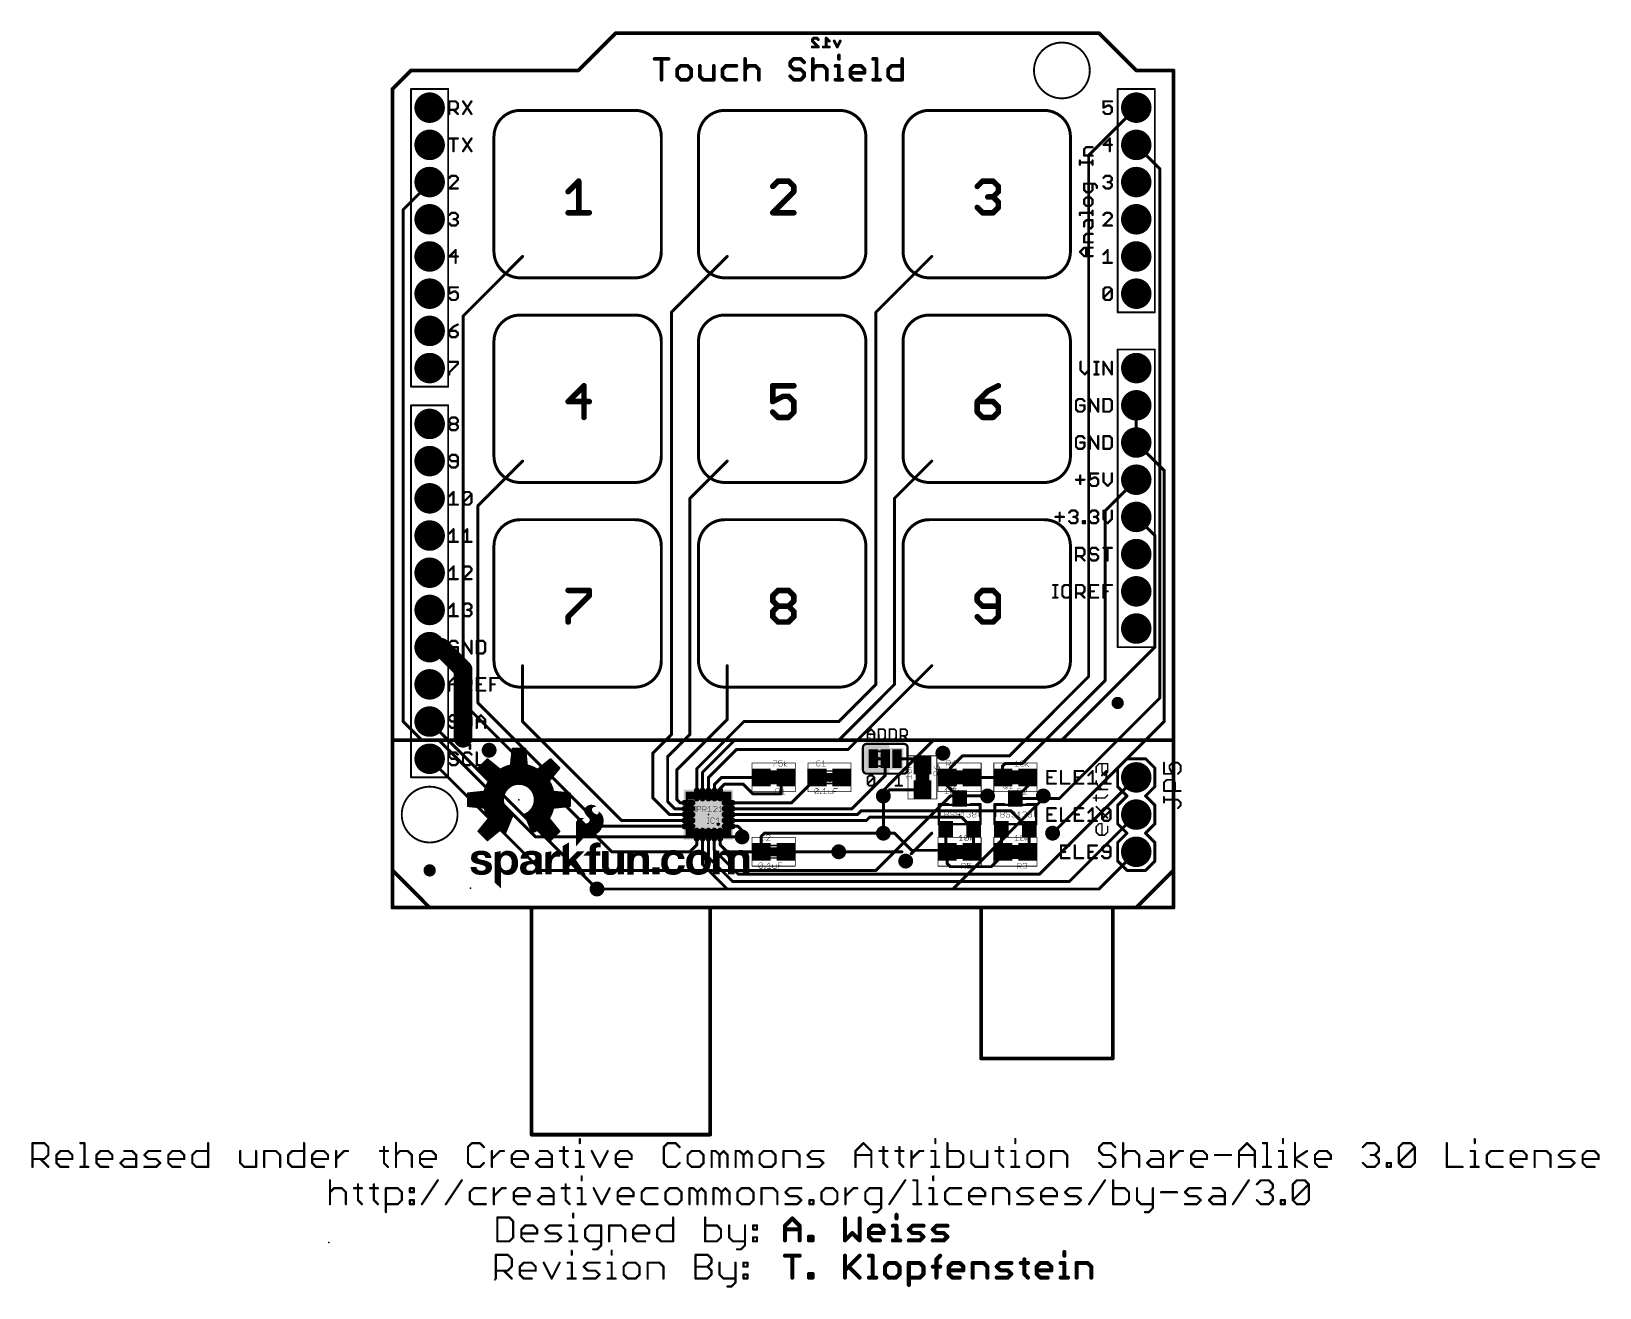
# Model space of a CAD drawing. Extents: x -25 to 82, y -26 to 60.
import ezdxf

# ---------------------------------------------------------------- set-up
doc = ezdxf.new("R2010")
doc.units = 0
for name, color, linetype in [('1', 12, 'CONTINUOUS'), ('16', 132, 'CONTINUOUS'), ('17', 110, 'CONTINUOUS'), ('18', 110, 'CONTINUOUS'), ('20', 53, 'CONTINUOUS'), ('200', 132, 'CONTINUOUS'), ('21', 53, 'CONTINUOUS'), ('23', 53, 'CONTINUOUS'), ('25', 253, 'CONTINUOUS'), ('27', 253, 'CONTINUOUS'), ('29', 253, 'CONTINUOUS'), ('30', 253, 'CONTINUOUS'), ('31', 253, 'CONTINUOUS'), ('35', 253, 'CONTINUOUS'), ('39', 12, 'CONTINUOUS'), ('41', 12, 'CONTINUOUS'), ('42', 132, 'CONTINUOUS'), ('44', 253, 'CONTINUOUS'), ('48', 253, 'CONTINUOUS'), ('51', 53, 'CONTINUOUS')]:
    doc.layers.add(name, color=color, linetype=linetype)

# ---------------------------------------------------------------- blocks, each defined once
blk = doc.blocks.new('RECT')
blk.add_solid([(-0.5, -0.5), (0.5, -0.5), (-0.5, 0.5), (0.5, 0.5)])
blk = doc.blocks.new('PIE')
at = {"const_width": 0.5}
blk.add_lwpolyline([(0, -0.25, 1), (0, 0.25, 1), (0, -0.25)], format="xyb", dxfattribs=at)
blk = doc.blocks.new('RECT31200X120000R100')
at = {"const_width": 0.0975}
blk.add_lwpolyline([(0.0488, -0.2775), (0.0488, 0.2775, 0.4142), (0, 0.3263), (0, 0.3263, 0.4142), (-0.0488, 0.2775), (-0.0488, -0.2775, 0.4142), (0, -0.3263), (0, -0.3263, 0.4142)], format="xyb", close=True, dxfattribs=at)
blk.add_solid([(-0.0244, -0.3019), (0.0244, -0.3019), (-0.0244, 0.3019), (0.0244, 0.3019)])
blk = doc.blocks.new('RECT63712X152512R100')
at = {"const_width": 0.1991}
blk.add_lwpolyline([(0.0995, -0.2775), (0.0995, 0.2775, 0.4142), (0, 0.377), (0, 0.377, 0.4142), (-0.0995, 0.2775), (-0.0995, -0.2775, 0.4142), (0, -0.377), (0, -0.377, 0.4142)], format="xyb", close=True, dxfattribs=at)
blk.add_solid([(-0.0254, -0.3029), (0.0254, -0.3029), (-0.0254, 0.3029), (0.0254, 0.3029)])
blk = doc.blocks.new('ROUNDP')
at = {"const_width": 0.5}
blk.add_lwpolyline([(0, -0.25, 1), (0, 0.25, 1), (0, -0.25)], format="xyb", dxfattribs=at)
blk = doc.blocks.new('ROUNDV')
at = {"const_width": 0.5}
blk.add_lwpolyline([(0, -0.25, 1), (0, 0.25, 1), (0, -0.25)], format="xyb", dxfattribs=at)

msp = doc.modelspace()

# ---------------------------------------------------------------- linework, layer by layer
at = {"layer": '1'}
for points, const_width in [([(47.5488, 51.3588), (50.8, 54.61)], 0.2032), ([(16.567, 54.4228), (8.729, 54.4228)], 0.2032), ([(30.537, 54.4228), (22.699, 54.4228)], 0.2032), ([(44.507, 54.4228), (36.669, 54.4228)], 0.2032), ([(6.933, 52.6268), (6.933, 44.7888)], 0.2032), ([(18.363, 44.7888), (18.363, 52.6268)], 0.2032), ([(20.903, 52.6268), (20.903, 44.7888)], 0.2032), ([(32.333, 44.7888), (32.333, 52.6268)], 0.2032), ([(34.873, 52.6268), (34.873, 44.7888)], 0.2032), ([(46.303, 44.7888), (46.303, 52.6268)], 0.2032), ([(47.5488, 15.7734), (47.5488, 51.3588)], 0.2032), ([(50.8, 52.0446), (50.8, 52.07)], 0.2032), ([(52.4002, 50.4444), (50.8, 52.0446)], 0.2032), ([(52.4002, 14.3002), (52.4002, 50.4444)], 0.2032), ([(4.826, 40.386), (8.89, 44.45)], 0.2032), ([(19.05, 40.64), (22.86, 44.45)], 0.2032), ([(33.02, 40.64), (36.83, 44.45)], 0.2032), ([(8.729, 42.9928), (16.567, 42.9928)], 0.2032), ([(22.699, 42.9928), (30.537, 42.9928)], 0.2032), ([(36.669, 42.9928), (44.507, 42.9928)], 0.2032), ([(19.05, 11.811), (19.05, 40.64)], 0.2032), ([(33.02, 15.24), (33.02, 40.64)], 0.2032), ([(4.826, 40.386), (4.826, 13.97)], 0.2032), ([(16.567, 40.4528), (8.729, 40.4528)], 0.2032), ([(30.537, 40.4528), (22.699, 40.4528)], 0.2032), ([(44.507, 40.4528), (36.669, 40.4528)], 0.2032), ([(6.933, 38.6568), (6.933, 30.8188)], 0.2032), ([(18.363, 30.8188), (18.363, 38.6568)], 0.2032), ([(20.903, 38.6568), (20.903, 30.8188)], 0.2032), ([(32.333, 30.8188), (32.333, 38.6568)], 0.2032), ([(34.873, 38.6568), (34.873, 30.8188)], 0.2032), ([(46.303, 30.8188), (46.303, 38.6568)], 0.2032), ([(5.842, 27.432), (8.89, 30.48)], 0.2032), ([(20.32, 27.94), (22.86, 30.48)], 0.2032), ([(34.29, 27.94), (36.83, 30.48)], 0.2032), ([(8.729, 29.0228), (16.567, 29.0228)], 0.2032), ([(22.699, 29.0228), (30.537, 29.0228)], 0.2032), ([(36.669, 29.0228), (44.507, 29.0228)], 0.2032), ([(48.6664, 27.0764), (50.8, 29.21)], 0.2032), ([(20.32, 11.8237), (20.32, 27.94)], 0.2032), ([(34.29, 15.24), (34.29, 27.94)], 0.2032), ([(5.842, 27.432), (5.842, 13.97)], 0.2032), ([(48.6664, 15.494), (48.6664, 27.0764)], 0.2032), ([(16.567, 26.4828), (8.729, 26.4828)], 0.2032), ([(30.537, 26.4828), (22.699, 26.4828)], 0.2032), ([(44.507, 26.4828), (36.669, 26.4828)], 0.2032), ([(6.933, 24.6868), (6.933, 16.8488)], 0.2032), ([(18.363, 16.8488), (18.363, 24.6868)], 0.2032), ([(20.903, 24.6868), (20.903, 16.8488)], 0.2032), ([(32.333, 16.8488), (32.333, 24.6868)], 0.2032), ([(34.873, 24.6868), (34.873, 16.8488)], 0.2032), ([(46.303, 16.8488), (46.303, 24.6868)], 0.2032), ([(8.89, 15.24), (8.89, 16.51)], 0.2032), ([(22.86, 12.8397), (22.86, 16.51)], 0.2032), ([(31.115, 10.795), (36.83, 16.51)], 0.2032), ([(8.729, 15.0528), (16.567, 15.0528)], 0.2032), ([(8.89, 12.7), (8.89, 15.24)], 0.2032), ([(22.699, 15.0528), (30.537, 15.0528)], 0.2032), ([(30.48, 12.7), (33.02, 15.24)], 0.2032), ([(30.48, 11.43), (34.29, 15.24)], 0.2032), ([(36.669, 15.0528), (44.507, 15.0528)], 0.2032), ([(42.1386, 10.3632), (47.5488, 15.7734)], 0.2032), ([(43.0022, 9.8298), (48.6664, 15.494)], 0.2032), ([(14.986, 3.81), (4.826, 13.97)], 0.2032), ([(5.842, 13.97), (14.262, 5.55)], 0.2032), ([(45.5422, 7.4422), (52.4002, 14.3002)], 0.2032), ([(19.431, 9.4107), (22.86, 12.8397)], 0.2032), ([(2.54, 12.7), (13.97, 1.27)], 0.2032), ([(8.89, 12.7), (15.64, 5.95)], 0.2032), ([(17.78, 10.541), (19.05, 11.811)], 0.2032), ([(18.796, 10.2997), (20.32, 11.8237)], 0.2032), ([(20.7849, 9.4819), (24.003, 12.7)], 0.2032), ([(24.003, 12.7), (30.48, 12.7)], 0.2032), ([(0, 11.43), (0, 0)], 0.254), ([(53.34, 11.43), (0, 11.43)], 0.254), ([(21.1849, 9.2469), (23.368, 11.43)], 0.2032), ([(21.5849, 8.8849), (23.495, 10.795)], 0.2032), ([(23.368, 11.43), (30.48, 11.43)], 0.2032), ([(23.495, 10.795), (31.115, 10.795)], 0.2032), ([(53.34, 0), (53.34, 11.43)], 0.254), ([(17.78, 7.493), (17.78, 10.541)], 0.2032), ([(18.796, 7.239), (18.796, 10.2997)], 0.2032), ([(32.8422, 10.16), (33.655, 10.16)], 0.2032), ([(33.655, 9.017), (33.655, 10.16)], 0.2032), ([(34.4678, 10.16), (35.775, 10.16)], 0.2032), ([(35.775, 10.16), (36.195, 9.74)], 0.2032), ([(38.1, 9.525), (38.9382, 10.3632)], 0.2032), ([(42.1386, 10.3632), (38.9382, 10.3632)], 0.2032), ([(41.8338, 9.8298), (41.656, 9.652)], 0.2032), ([(41.656, 9.652), (41.656, 8.929)], 0.2032), ([(43.0022, 9.8298), (41.8338, 9.8298)], 0.2032), ([(19.431, 7.366), (19.431, 9.4107)], 0.2032), ([(20.7849, 7.7221), (20.7849, 9.4819)], 0.2032), ([(21.1849, 7.7221), (21.1849, 9.2469)], 0.2032), ([(21.5849, 7.7221), (21.5849, 8.8849)], 0.2032), ([(21.9849, 8.3959), (22.479, 8.89)], 0.2032), ([(22.479, 8.89), (25.185, 8.89)], 0.2032), ([(26.5557, 8.5607), (26.885, 8.89)], 0.2032), ([(26.5557, 7.7724), (26.5557, 8.5607)], 0.2032), ([(27.255, 7.15), (28.995, 8.89)], 0.2032), ([(31.388, 6.75), (33.655, 9.017)], 0.2032), ([(38.1, 9.105), (37.885, 8.89)], 0.2032), ([(37.885, 8.89), (37.885, 8.3)], 0.2032), ([(38.1, 9.105), (38.1, 9.525)], 0.2032), ([(39.585, 8.89), (41.695, 8.89)], 0.2032), ([(41.656, 8.929), (41.695, 8.89)], 0.2032), ([(43.395, 8.89), (43.395, 8.3)], 0.2032), ([(44.196, 2.286), (50.8, 8.89)], 0.2032), ([(18.923, 6.35), (17.78, 7.493)], 0.2032), ([(21.9849, 7.7221), (21.9849, 8.3959)], 0.2032), ([(22.3849, 8.1355), (22.6695, 8.4201)], 0.2032), ([(22.3849, 7.7221), (22.3849, 8.1355)], 0.2032), ([(22.6695, 8.4201), (23.9649, 8.4201)], 0.2032), ([(23.9649, 8.4201), (24.6126, 7.7724)], 0.2032), ([(24.6126, 7.7724), (26.5557, 7.7724)], 0.2032), ([(33.948, 8.04), (33.528, 7.62)], 0.2032), ([(36.195, 8.04), (33.948, 8.04)], 0.2032), ([(37.885, 8.3), (38.735, 7.45)], 0.2032), ([(38.905, 7.62), (38.735, 7.45)], 0.2032), ([(40.64, 7.62), (38.905, 7.62)], 0.2032), ([(43.395, 8.3), (42.545, 7.45)], 0.2032), ([(42.545, 7.45), (44.28, 7.45)], 0.2032), ([(43.1878, 7.4422), (44.45, 7.4422)], 0.2032), ([(44.28, 7.45), (44.45, 7.62)], 0.2032), ([(44.45, 7.62), (44.45, 7.4422)], 0.2032), ([(44.45, 7.4422), (45.5422, 7.4422)], 0.2032), ([(19.285, 6.75), (18.796, 7.239)], 0.2032), ([(20.2154, 6.35), (18.923, 6.35)], 0.2032), ([(20.2154, 6.75), (19.285, 6.75)], 0.2032), ([(19.647, 7.15), (19.431, 7.366)], 0.2032), ([(20.2154, 7.15), (19.647, 7.15)], 0.2032), ([(22.957, 7.15), (27.255, 7.15)], 0.2032), ([(22.957, 6.75), (31.388, 6.75)], 0.2032), ([(22.957, 6.35), (31.75, 6.35)], 0.2032), ([(31.75, 6.35), (32.004, 6.604)], 0.2032), ([(32.004, 6.604), (42.241, 6.604)], 0.2032), ([(42.241, 6.604), (43.495, 5.35)], 0.2032), ([(46.228, 1.778), (50.8, 6.35)], 0.2032), ([(20.2154, 5.55), (14.262, 5.55)], 0.2032), ([(15.64, 5.95), (20.2154, 5.95)], 0.2032), ([(22.957, 5.95), (32.366, 5.95)], 0.2032), ([(22.957, 5.55), (23.5965, 5.55)], 0.2032), ([(23.5965, 5.55), (23.9649, 5.1816)], 0.2032), ([(32.366, 5.95), (32.5882, 6.1722)], 0.2032), ([(32.5882, 6.1722), (38.8628, 6.1722)], 0.2032), ([(37.785, 5.35), (37.785, 3.91)], 0.2032), ([(38.8628, 6.1722), (39.685, 5.35)], 0.2032), ([(39.685, 5.35), (39.685, 3.91)], 0.2032), ([(41.595, 5.35), (41.595, 3.91)], 0.2032), ([(43.495, 5.35), (43.495, 3.91)], 0.2032), ([(20.7798, 4.2698), (20.32, 3.81)], 0.2032), ([(20.7798, 4.9779), (20.7798, 4.2698)], 0.2032), ([(21.1798, 4.9779), (21.1798, 2.9502)], 0.2032), ([(21.5798, 4.9779), (21.5798, 3.4392)], 0.2032), ([(21.9798, 4.9779), (21.9798, 3.9282)], 0.2032), ([(22.3798, 4.9779), (22.3798, 4.2902)], 0.2032), ([(22.3798, 4.2902), (22.86, 3.81)], 0.2032), ([(23.9649, 4.9149), (23.876, 4.826)], 0.2032), ([(23.9649, 5.1816), (23.9649, 4.9149)], 0.2032), ([(25.185, 4.865), (25.4, 5.08)], 0.2032), ([(25.185, 3.81), (25.185, 4.865)], 0.2032), ([(25.4, 5.08), (33.528, 5.08)], 0.2032), ([(34.29, 5.08), (33.528, 5.08)], 0.2032), ([(35.46, 3.91), (34.29, 5.08)], 0.2032), ([(20.32, 3.81), (14.986, 3.81)], 0.2032), ([(21.5798, 3.4392), (23.241, 1.778)], 0.2032), ([(23.622, 2.286), (21.9798, 3.9282)], 0.2032), ([(22.86, 3.81), (25.185, 3.81)], 0.2032), ([(26.885, 3.81), (34.798, 3.81)], 0.2032), ([(37.785, 3.91), (35.46, 3.91)], 0.2032), ([(37.785, 3.91), (37.885, 3.81)], 0.2032), ([(38.1, 3.81), (37.885, 3.81)], 0.2032), ([(37.885, 3.81), (37.885, 3.009)], 0.2032), ([(39.685, 3.91), (39.585, 3.81)], 0.2032), ([(41.595, 3.495), (40.894, 2.794)], 0.2032), ([(41.595, 3.91), (41.695, 3.81)], 0.2032), ([(41.595, 3.91), (41.595, 3.495)], 0.2032), ([(43.495, 3.91), (43.395, 3.81)], 0.2032), ([(48.26, 1.27), (50.8, 3.81)], 0.2032), ([(21.1798, 2.9502), (22.86, 1.27)], 0.2032), ([(23.622, 2.286), (44.196, 2.286)], 0.2032), ([(37.885, 3.009), (38.1, 2.794)], 0.2032), ([(40.894, 2.794), (38.1, 2.794)], 0.2032), ([(22.86, 1.27), (48.26, 1.27)], 0.2032), ([(23.241, 1.778), (46.228, 1.778)], 0.2032), ([(0, 0), (53.34, 0)], 0.254)]:
    msp.add_lwpolyline(points, dxfattribs=dict(at, const_width=const_width))
for points, const_width in [([(50.8359, 54.5741, 1), (50.7641, 54.6459)], 0.1016), ([(8.729, 54.4228, 0.4142), (6.933, 52.6268)], 0.2032), ([(8.729, 54.4736, 1), (8.729, 54.372)], 0.1016), ([(8.729, 54.372, 1), (8.729, 54.4736)], 0.1016), ([(18.363, 52.6268, 0.4142), (16.567, 54.4228)], 0.2032), ([(16.567, 54.4736, 1), (16.567, 54.372)], 0.1016), ([(16.567, 54.372, 1), (16.567, 54.4736)], 0.1016), ([(22.699, 54.4228, 0.4142), (20.903, 52.6268)], 0.2032), ([(22.699, 54.4736, 1), (22.699, 54.372)], 0.1016), ([(22.699, 54.372, 1), (22.699, 54.4736)], 0.1016), ([(32.333, 52.6268, 0.4142), (30.537, 54.4228)], 0.2032), ([(30.537, 54.4736, 1), (30.537, 54.372)], 0.1016), ([(30.537, 54.372, 1), (30.537, 54.4736)], 0.1016), ([(36.669, 54.4228, 0.4142), (34.873, 52.6268)], 0.2032), ([(36.669, 54.4736, 1), (36.669, 54.372)], 0.1016), ([(36.669, 54.372, 1), (36.669, 54.4736)], 0.1016), ([(46.303, 52.6268, 0.4142), (44.507, 54.4228)], 0.2032), ([(44.507, 54.4736, 1), (44.507, 54.372)], 0.1016), ([(44.507, 54.372, 1), (44.507, 54.4736)], 0.1016), ([(6.9838, 52.6268, 1), (6.8822, 52.6268)], 0.1016), ([(6.8822, 52.6268, 1), (6.9838, 52.6268)], 0.1016), ([(18.4138, 52.6268, 1), (18.3122, 52.6268)], 0.1016), ([(18.3122, 52.6268, 1), (18.4138, 52.6268)], 0.1016), ([(20.9538, 52.6268, 1), (20.8522, 52.6268)], 0.1016), ([(20.8522, 52.6268, 1), (20.9538, 52.6268)], 0.1016), ([(32.3838, 52.6268, 1), (32.2822, 52.6268)], 0.1016), ([(32.2822, 52.6268, 1), (32.3838, 52.6268)], 0.1016), ([(34.9238, 52.6268, 1), (34.8222, 52.6268)], 0.1016), ([(34.8222, 52.6268, 1), (34.9238, 52.6268)], 0.1016), ([(46.3538, 52.6268, 1), (46.2522, 52.6268)], 0.1016), ([(46.2522, 52.6268, 1), (46.3538, 52.6268)], 0.1016), ([(47.5996, 51.3588, 1), (47.498, 51.3588)], 0.1016), ([(47.5129, 51.3947, 1), (47.5847, 51.3229)], 0.1016), ([(50.8508, 52.07, 1), (50.7492, 52.07)], 0.1016), ([(50.8359, 52.0805, 1), (50.7641, 52.0087)], 0.1016), ([(50.7492, 52.0446, 1), (50.8508, 52.0446)], 0.1016), ([(52.451, 50.4444, 1), (52.3494, 50.4444)], 0.1016), ([(52.3643, 50.4085, 1), (52.4361, 50.4803)], 0.1016), ([(6.933, 44.7888, 0.4142), (8.729, 42.9928)], 0.2032), ([(6.9838, 44.7888, 1), (6.8822, 44.7888)], 0.1016), ([(6.8822, 44.7888, 1), (6.9838, 44.7888)], 0.1016), ([(8.9259, 44.4141, 1), (8.8541, 44.4859)], 0.1016), ([(16.567, 42.9928, 0.4142), (18.363, 44.7888)], 0.2032), ([(18.4138, 44.7888, 1), (18.3122, 44.7888)], 0.1016), ([(18.3122, 44.7888, 1), (18.4138, 44.7888)], 0.1016), ([(20.903, 44.7888, 0.4142), (22.699, 42.9928)], 0.2032), ([(20.9538, 44.7888, 1), (20.8522, 44.7888)], 0.1016), ([(20.8522, 44.7888, 1), (20.9538, 44.7888)], 0.1016), ([(22.8959, 44.4141, 1), (22.8241, 44.4859)], 0.1016), ([(30.537, 42.9928, 0.4142), (32.333, 44.7888)], 0.2032), ([(32.3838, 44.7888, 1), (32.2822, 44.7888)], 0.1016), ([(32.2822, 44.7888, 1), (32.3838, 44.7888)], 0.1016), ([(34.873, 44.7888, 0.4142), (36.669, 42.9928)], 0.2032), ([(34.9238, 44.7888, 1), (34.8222, 44.7888)], 0.1016), ([(34.8222, 44.7888, 1), (34.9238, 44.7888)], 0.1016), ([(36.8659, 44.4141, 1), (36.7941, 44.4859)], 0.1016), ([(44.507, 42.9928, 0.4142), (46.303, 44.7888)], 0.2032), ([(46.3538, 44.7888, 1), (46.2522, 44.7888)], 0.1016), ([(46.2522, 44.7888, 1), (46.3538, 44.7888)], 0.1016), ([(8.729, 43.0436, 1), (8.729, 42.942)], 0.1016), ([(8.729, 42.942, 1), (8.729, 43.0436)], 0.1016), ([(16.567, 43.0436, 1), (16.567, 42.942)], 0.1016), ([(16.567, 42.942, 1), (16.567, 43.0436)], 0.1016), ([(22.699, 43.0436, 1), (22.699, 42.942)], 0.1016), ([(22.699, 42.942, 1), (22.699, 43.0436)], 0.1016), ([(30.537, 43.0436, 1), (30.537, 42.942)], 0.1016), ([(30.537, 42.942, 1), (30.537, 43.0436)], 0.1016), ([(36.669, 43.0436, 1), (36.669, 42.942)], 0.1016), ([(36.669, 42.942, 1), (36.669, 43.0436)], 0.1016), ([(44.507, 43.0436, 1), (44.507, 42.942)], 0.1016), ([(44.507, 42.942, 1), (44.507, 43.0436)], 0.1016), ([(19.1008, 40.64, 1), (18.9992, 40.64)], 0.1016), ([(19.0141, 40.6759, 1), (19.0859, 40.6041)], 0.1016), ([(33.0708, 40.64, 1), (32.9692, 40.64)], 0.1016), ([(32.9841, 40.6759, 1), (33.0559, 40.6041)], 0.1016), ([(4.8768, 40.386, 1), (4.7752, 40.386)], 0.1016), ([(4.7901, 40.4219, 1), (4.8619, 40.3501)], 0.1016), ([(8.729, 40.4528, 0.4142), (6.933, 38.6568)], 0.2032), ([(8.729, 40.5036, 1), (8.729, 40.402)], 0.1016), ([(8.729, 40.402, 1), (8.729, 40.5036)], 0.1016), ([(18.363, 38.6568, 0.4142), (16.567, 40.4528)], 0.2032), ([(16.567, 40.5036, 1), (16.567, 40.402)], 0.1016), ([(16.567, 40.402, 1), (16.567, 40.5036)], 0.1016), ([(22.699, 40.4528, 0.4142), (20.903, 38.6568)], 0.2032), ([(22.699, 40.5036, 1), (22.699, 40.402)], 0.1016), ([(22.699, 40.402, 1), (22.699, 40.5036)], 0.1016), ([(32.333, 38.6568, 0.4142), (30.537, 40.4528)], 0.2032), ([(30.537, 40.5036, 1), (30.537, 40.402)], 0.1016), ([(30.537, 40.402, 1), (30.537, 40.5036)], 0.1016), ([(36.669, 40.4528, 0.4142), (34.873, 38.6568)], 0.2032), ([(36.669, 40.5036, 1), (36.669, 40.402)], 0.1016), ([(36.669, 40.402, 1), (36.669, 40.5036)], 0.1016), ([(46.303, 38.6568, 0.4142), (44.507, 40.4528)], 0.2032), ([(44.507, 40.5036, 1), (44.507, 40.402)], 0.1016), ([(44.507, 40.402, 1), (44.507, 40.5036)], 0.1016), ([(6.9838, 38.6568, 1), (6.8822, 38.6568)], 0.1016), ([(6.8822, 38.6568, 1), (6.9838, 38.6568)], 0.1016), ([(18.4138, 38.6568, 1), (18.3122, 38.6568)], 0.1016), ([(18.3122, 38.6568, 1), (18.4138, 38.6568)], 0.1016), ([(20.9538, 38.6568, 1), (20.8522, 38.6568)], 0.1016), ([(20.8522, 38.6568, 1), (20.9538, 38.6568)], 0.1016), ([(32.3838, 38.6568, 1), (32.2822, 38.6568)], 0.1016), ([(32.2822, 38.6568, 1), (32.3838, 38.6568)], 0.1016), ([(34.9238, 38.6568, 1), (34.8222, 38.6568)], 0.1016), ([(34.8222, 38.6568, 1), (34.9238, 38.6568)], 0.1016), ([(46.3538, 38.6568, 1), (46.2522, 38.6568)], 0.1016), ([(46.2522, 38.6568, 1), (46.3538, 38.6568)], 0.1016), ([(6.933, 30.8188, 0.4142), (8.729, 29.0228)], 0.2032), ([(6.9838, 30.8188, 1), (6.8822, 30.8188)], 0.1016), ([(6.8822, 30.8188, 1), (6.9838, 30.8188)], 0.1016), ([(8.9259, 30.4441, 1), (8.8541, 30.5159)], 0.1016), ([(16.567, 29.0228, 0.4142), (18.363, 30.8188)], 0.2032), ([(18.4138, 30.8188, 1), (18.3122, 30.8188)], 0.1016), ([(18.3122, 30.8188, 1), (18.4138, 30.8188)], 0.1016), ([(20.903, 30.8188, 0.4142), (22.699, 29.0228)], 0.2032), ([(20.9538, 30.8188, 1), (20.8522, 30.8188)], 0.1016), ([(20.8522, 30.8188, 1), (20.9538, 30.8188)], 0.1016), ([(22.8959, 30.4441, 1), (22.8241, 30.5159)], 0.1016), ([(30.537, 29.0228, 0.4142), (32.333, 30.8188)], 0.2032), ([(32.3838, 30.8188, 1), (32.2822, 30.8188)], 0.1016), ([(32.2822, 30.8188, 1), (32.3838, 30.8188)], 0.1016), ([(34.873, 30.8188, 0.4142), (36.669, 29.0228)], 0.2032), ([(34.9238, 30.8188, 1), (34.8222, 30.8188)], 0.1016), ([(34.8222, 30.8188, 1), (34.9238, 30.8188)], 0.1016), ([(36.8659, 30.4441, 1), (36.7941, 30.5159)], 0.1016), ([(44.507, 29.0228, 0.4142), (46.303, 30.8188)], 0.2032), ([(46.3538, 30.8188, 1), (46.2522, 30.8188)], 0.1016), ([(46.2522, 30.8188, 1), (46.3538, 30.8188)], 0.1016), ([(8.729, 29.0736, 1), (8.729, 28.972)], 0.1016), ([(8.729, 28.972, 1), (8.729, 29.0736)], 0.1016), ([(16.567, 29.0736, 1), (16.567, 28.972)], 0.1016), ([(16.567, 28.972, 1), (16.567, 29.0736)], 0.1016), ([(22.699, 29.0736, 1), (22.699, 28.972)], 0.1016), ([(22.699, 28.972, 1), (22.699, 29.0736)], 0.1016), ([(30.537, 29.0736, 1), (30.537, 28.972)], 0.1016), ([(30.537, 28.972, 1), (30.537, 29.0736)], 0.1016), ([(36.669, 29.0736, 1), (36.669, 28.972)], 0.1016), ([(36.669, 28.972, 1), (36.669, 29.0736)], 0.1016), ([(44.507, 29.0736, 1), (44.507, 28.972)], 0.1016), ([(44.507, 28.972, 1), (44.507, 29.0736)], 0.1016), ([(50.8359, 29.1741, 1), (50.7641, 29.2459)], 0.1016), ([(20.3708, 27.94, 1), (20.2692, 27.94)], 0.1016), ([(20.2841, 27.9759, 1), (20.3559, 27.9041)], 0.1016), ([(34.3408, 27.94, 1), (34.2392, 27.94)], 0.1016), ([(34.2541, 27.9759, 1), (34.3259, 27.9041)], 0.1016), ([(5.8928, 27.432, 1), (5.7912, 27.432)], 0.1016), ([(5.8061, 27.4679, 1), (5.8779, 27.3961)], 0.1016), ([(48.7172, 27.0764, 1), (48.6156, 27.0764)], 0.1016), ([(48.6305, 27.1123, 1), (48.7023, 27.0405)], 0.1016), ([(8.729, 26.4828, 0.4142), (6.933, 24.6868)], 0.2032), ([(8.729, 26.5336, 1), (8.729, 26.432)], 0.1016), ([(8.729, 26.432, 1), (8.729, 26.5336)], 0.1016), ([(18.363, 24.6868, 0.4142), (16.567, 26.4828)], 0.2032), ([(16.567, 26.5336, 1), (16.567, 26.432)], 0.1016), ([(16.567, 26.432, 1), (16.567, 26.5336)], 0.1016), ([(22.699, 26.4828, 0.4142), (20.903, 24.6868)], 0.2032), ([(22.699, 26.5336, 1), (22.699, 26.432)], 0.1016), ([(22.699, 26.432, 1), (22.699, 26.5336)], 0.1016), ([(32.333, 24.6868, 0.4142), (30.537, 26.4828)], 0.2032), ([(30.537, 26.5336, 1), (30.537, 26.432)], 0.1016), ([(30.537, 26.432, 1), (30.537, 26.5336)], 0.1016), ([(36.669, 26.4828, 0.4142), (34.873, 24.6868)], 0.2032), ([(36.669, 26.5336, 1), (36.669, 26.432)], 0.1016), ([(36.669, 26.432, 1), (36.669, 26.5336)], 0.1016), ([(46.303, 24.6868, 0.4142), (44.507, 26.4828)], 0.2032), ([(44.507, 26.5336, 1), (44.507, 26.432)], 0.1016), ([(44.507, 26.432, 1), (44.507, 26.5336)], 0.1016), ([(6.9838, 24.6868, 1), (6.8822, 24.6868)], 0.1016), ([(6.8822, 24.6868, 1), (6.9838, 24.6868)], 0.1016), ([(18.4138, 24.6868, 1), (18.3122, 24.6868)], 0.1016), ([(18.3122, 24.6868, 1), (18.4138, 24.6868)], 0.1016), ([(20.9538, 24.6868, 1), (20.8522, 24.6868)], 0.1016), ([(20.8522, 24.6868, 1), (20.9538, 24.6868)], 0.1016), ([(32.3838, 24.6868, 1), (32.2822, 24.6868)], 0.1016), ([(32.2822, 24.6868, 1), (32.3838, 24.6868)], 0.1016), ([(34.9238, 24.6868, 1), (34.8222, 24.6868)], 0.1016), ([(34.8222, 24.6868, 1), (34.9238, 24.6868)], 0.1016), ([(46.3538, 24.6868, 1), (46.2522, 24.6868)], 0.1016), ([(46.2522, 24.6868, 1), (46.3538, 24.6868)], 0.1016), ([(6.933, 16.8488, 0.4142), (8.729, 15.0528)], 0.2032), ([(6.9838, 16.8488, 1), (6.8822, 16.8488)], 0.1016), ([(6.8822, 16.8488, 1), (6.9838, 16.8488)], 0.1016), ([(8.9408, 16.51, 1), (8.8392, 16.51)], 0.1016), ([(16.567, 15.0528, 0.4142), (18.363, 16.8488)], 0.2032), ([(18.4138, 16.8488, 1), (18.3122, 16.8488)], 0.1016), ([(18.3122, 16.8488, 1), (18.4138, 16.8488)], 0.1016), ([(20.903, 16.8488, 0.4142), (22.699, 15.0528)], 0.2032), ([(20.9538, 16.8488, 1), (20.8522, 16.8488)], 0.1016), ([(20.8522, 16.8488, 1), (20.9538, 16.8488)], 0.1016), ([(22.9108, 16.51, 1), (22.8092, 16.51)], 0.1016), ([(30.537, 15.0528, 0.4142), (32.333, 16.8488)], 0.2032), ([(32.3838, 16.8488, 1), (32.2822, 16.8488)], 0.1016), ([(32.2822, 16.8488, 1), (32.3838, 16.8488)], 0.1016), ([(34.873, 16.8488, 0.4142), (36.669, 15.0528)], 0.2032), ([(34.9238, 16.8488, 1), (34.8222, 16.8488)], 0.1016), ([(34.8222, 16.8488, 1), (34.9238, 16.8488)], 0.1016), ([(36.8659, 16.4741, 1), (36.7941, 16.5459)], 0.1016), ([(44.507, 15.0528, 0.4142), (46.303, 16.8488)], 0.2032), ([(46.3538, 16.8488, 1), (46.2522, 16.8488)], 0.1016), ([(46.2522, 16.8488, 1), (46.3538, 16.8488)], 0.1016), ([(8.729, 15.1036, 1), (8.729, 15.002)], 0.1016), ([(8.729, 15.002, 1), (8.729, 15.1036)], 0.1016), ([(8.9408, 15.24, 1), (8.8392, 15.24)], 0.1016), ([(8.8392, 15.24, 1), (8.9408, 15.24)], 0.1016), ([(16.567, 15.1036, 1), (16.567, 15.002)], 0.1016), ([(16.567, 15.002, 1), (16.567, 15.1036)], 0.1016), ([(22.699, 15.1036, 1), (22.699, 15.002)], 0.1016), ([(22.699, 15.002, 1), (22.699, 15.1036)], 0.1016), ([(30.537, 15.1036, 1), (30.537, 15.002)], 0.1016), ([(30.537, 15.002, 1), (30.537, 15.1036)], 0.1016), ([(32.9692, 15.24, 1), (33.0708, 15.24)], 0.1016), ([(33.0559, 15.2041, 1), (32.9841, 15.2759)], 0.1016), ([(34.2392, 15.24, 1), (34.3408, 15.24)], 0.1016), ([(34.3259, 15.2041, 1), (34.2541, 15.2759)], 0.1016), ([(36.669, 15.1036, 1), (36.669, 15.002)], 0.1016), ([(36.669, 15.002, 1), (36.669, 15.1036)], 0.1016), ([(44.507, 15.1036, 1), (44.507, 15.002)], 0.1016), ([(44.507, 15.002, 1), (44.507, 15.1036)], 0.1016), ([(47.498, 15.7734, 1), (47.5996, 15.7734)], 0.1016), ([(47.5847, 15.7375, 1), (47.5129, 15.8093)], 0.1016), ([(48.6156, 15.494, 1), (48.7172, 15.494)], 0.1016), ([(48.7023, 15.4581, 1), (48.6305, 15.5299)], 0.1016), ([(4.8619, 14.0059, 1), (4.7901, 13.9341)], 0.1016), ([(4.7752, 13.97, 1), (4.8768, 13.97)], 0.1016), ([(5.8779, 14.0059, 1), (5.8061, 13.9341)], 0.1016), ([(5.7912, 13.97, 1), (5.8928, 13.97)], 0.1016), ([(52.3494, 14.3002, 1), (52.451, 14.3002)], 0.1016), ([(52.4361, 14.2643, 1), (52.3643, 14.3361)], 0.1016), ([(22.8092, 12.8397, 1), (22.9108, 12.8397)], 0.1016), ([(22.8959, 12.8038, 1), (22.8241, 12.8756)], 0.1016), ([(2.5759, 12.7359, 1), (2.5041, 12.6641)], 0.1016), ([(8.9259, 12.7359, 1), (8.8541, 12.6641)], 0.1016), ([(8.8392, 12.7, 1), (8.9408, 12.7)], 0.1016), ([(18.9992, 11.811, 1), (19.1008, 11.811)], 0.1016), ([(19.0859, 11.7751, 1), (19.0141, 11.8469)], 0.1016), ([(20.2692, 11.8237, 1), (20.3708, 11.8237)], 0.1016), ([(20.3559, 11.7878, 1), (20.2841, 11.8596)], 0.1016), ([(24.003, 12.7508, 1), (24.003, 12.6492)], 0.1016), ([(24.0389, 12.6641, 1), (23.9671, 12.7359)], 0.1016), ([(30.4441, 12.7359, 1), (30.5159, 12.6641)], 0.1016), ([(30.48, 12.6492, 1), (30.48, 12.7508)], 0.1016), ([(0.0635, 11.43, 1), (-0.0635, 11.43)], 0.127), ([(0, 11.4935, 1), (0, 11.3665)], 0.127), ([(23.368, 11.4808, 1), (23.368, 11.3792)], 0.1016), ([(23.4039, 11.3941, 1), (23.3321, 11.4659)], 0.1016), ([(23.495, 10.8458, 1), (23.495, 10.7442)], 0.1016), ([(23.5309, 10.7591, 1), (23.4591, 10.8309)], 0.1016), ([(30.4441, 11.4659, 1), (30.5159, 11.3941)], 0.1016), ([(30.48, 11.3792, 1), (30.48, 11.4808)], 0.1016), ([(31.0791, 10.8309, 1), (31.1509, 10.7591)], 0.1016), ([(31.115, 10.7442, 1), (31.115, 10.8458)], 0.1016), ([(53.4035, 11.43, 1), (53.2765, 11.43)], 0.127), ([(53.34, 11.3665, 1), (53.34, 11.4935)], 0.127), ([(17.8308, 10.541, 1), (17.7292, 10.541)], 0.1016), ([(17.7441, 10.5769, 1), (17.8159, 10.5051)], 0.1016), ([(18.8468, 10.2997, 1), (18.7452, 10.2997)], 0.1016), ([(18.7601, 10.3356, 1), (18.8319, 10.2638)], 0.1016), ([(32.8422, 10.2108, 1), (32.8422, 10.1092)], 0.1016), ([(33.7058, 10.16, 1), (33.6042, 10.16)], 0.1016), ([(33.655, 10.1092, 1), (33.655, 10.2108)], 0.1016), ([(34.4678, 10.2108, 1), (34.4678, 10.1092)], 0.1016), ([(35.8109, 10.1959, 1), (35.7391, 10.1241)], 0.1016), ([(35.775, 10.1092, 1), (35.775, 10.2108)], 0.1016), ([(36.1591, 9.7041, 1), (36.2309, 9.7759)], 0.1016), ([(38.9382, 10.414, 1), (38.9382, 10.3124)], 0.1016), ([(38.9741, 10.3273, 1), (38.9023, 10.3991)], 0.1016), ([(41.7068, 9.652, 1), (41.6052, 9.652)], 0.1016), ([(41.6201, 9.6879, 1), (41.6919, 9.6161)], 0.1016), ([(41.8338, 9.8806, 1), (41.8338, 9.779)], 0.1016), ([(41.8697, 9.7939, 1), (41.7979, 9.8657)], 0.1016), ([(42.1027, 10.3991, 1), (42.1745, 10.3273)], 0.1016), ([(42.1386, 10.3124, 1), (42.1386, 10.414)], 0.1016), ([(42.9663, 9.8657, 1), (43.0381, 9.7939)], 0.1016), ([(43.0022, 9.779, 1), (43.0022, 9.8806)], 0.1016), ([(19.4818, 9.4107, 1), (19.3802, 9.4107)], 0.1016), ([(19.3951, 9.4466, 1), (19.4669, 9.3748)], 0.1016), ([(20.8357, 9.4819, 1), (20.7341, 9.4819)], 0.1016), ([(20.749, 9.5178, 1), (20.8208, 9.446)], 0.1016), ([(21.2357, 9.2469, 1), (21.1341, 9.2469)], 0.1016), ([(21.149, 9.2828, 1), (21.2208, 9.211)], 0.1016), ([(21.6357, 8.8849, 1), (21.5341, 8.8849)], 0.1016), ([(21.549, 8.9208, 1), (21.6208, 8.849)], 0.1016), ([(22.479, 8.9408, 1), (22.479, 8.8392)], 0.1016), ([(22.5149, 8.8541, 1), (22.4431, 8.9259)], 0.1016), ([(25.185, 8.8392, 1), (25.185, 8.9408)], 0.1016), ([(26.6065, 8.5607, 1), (26.5049, 8.5607)], 0.1016), ([(26.5198, 8.5966, 1), (26.5916, 8.5248)], 0.1016), ([(26.9209, 8.8541, 1), (26.8491, 8.9259)], 0.1016), ([(29.0309, 8.8541, 1), (28.9591, 8.9259)], 0.1016), ([(33.6042, 9.017, 1), (33.7058, 9.017)], 0.1016), ([(33.6909, 8.9811, 1), (33.6191, 9.0529)], 0.1016), ([(37.9358, 8.89, 1), (37.8342, 8.89)], 0.1016), ([(37.8491, 8.9259, 1), (37.9209, 8.8541)], 0.1016), ([(38.1508, 9.525, 1), (38.0492, 9.525)], 0.1016), ([(38.0641, 9.5609, 1), (38.1359, 9.4891)], 0.1016), ([(38.0492, 9.105, 1), (38.1508, 9.105)], 0.1016), ([(38.1359, 9.0691, 1), (38.0641, 9.1409)], 0.1016), ([(39.585, 8.9408, 1), (39.585, 8.8392)], 0.1016), ([(41.6919, 8.9649, 1), (41.6201, 8.8931)], 0.1016), ([(41.6052, 8.929, 1), (41.7068, 8.929)], 0.1016), ([(41.6591, 8.8541, 1), (41.7309, 8.9259)], 0.1016), ([(41.695, 8.8392, 1), (41.695, 8.9408)], 0.1016), ([(43.4458, 8.89, 1), (43.3442, 8.89)], 0.1016), ([(50.8359, 8.8541, 1), (50.7641, 8.9259)], 0.1016), ([(17.8159, 7.5289, 1), (17.7441, 7.4571)], 0.1016), ([(17.7292, 7.493, 1), (17.8308, 7.493)], 0.1016), ([(20.7341, 7.7221, 1), (20.8357, 7.7221)], 0.1016), ([(21.1341, 7.7221, 1), (21.2357, 7.7221)], 0.1016), ([(21.5341, 7.7221, 1), (21.6357, 7.7221)], 0.1016), ([(22.0357, 8.3959, 1), (21.9341, 8.3959)], 0.1016), ([(21.949, 8.4318, 1), (22.0208, 8.36)], 0.1016), ([(21.9341, 7.7221, 1), (22.0357, 7.7221)], 0.1016), ([(22.4357, 8.1355, 1), (22.3341, 8.1355)], 0.1016), ([(22.349, 8.1714, 1), (22.4208, 8.0996)], 0.1016), ([(22.3341, 7.7221, 1), (22.4357, 7.7221)], 0.1016), ([(22.6695, 8.4709, 1), (22.6695, 8.3693)], 0.1016), ([(22.7054, 8.3842, 1), (22.6336, 8.456)], 0.1016), ([(24.0008, 8.456, 1), (23.929, 8.3842)], 0.1016), ([(23.9649, 8.3693, 1), (23.9649, 8.4709)], 0.1016), ([(24.6126, 7.8232, 1), (24.6126, 7.7216)], 0.1016), ([(24.5767, 7.7365, 1), (24.6485, 7.8083)], 0.1016), ([(26.5049, 7.7724, 1), (26.6065, 7.7724)], 0.1016), ([(26.5557, 7.7216, 1), (26.5557, 7.8232)], 0.1016), ([(33.4921, 7.6559, 1), (33.5639, 7.5841)], 0.1016), ([(33.948, 8.0908, 1), (33.948, 7.9892)], 0.1016), ([(33.9839, 8.0041, 1), (33.9121, 8.0759)], 0.1016), ([(36.195, 7.9892, 1), (36.195, 8.0908)], 0.1016), ([(37.9209, 8.3359, 1), (37.8491, 8.2641)], 0.1016), ([(37.8342, 8.3, 1), (37.9358, 8.3)], 0.1016), ([(38.6991, 7.4859, 1), (38.7709, 7.4141)], 0.1016), ([(38.6991, 7.4141, 1), (38.7709, 7.4859)], 0.1016), ([(38.905, 7.6708, 1), (38.905, 7.5692)], 0.1016), ([(38.9409, 7.5841, 1), (38.8691, 7.6559)], 0.1016), ([(40.64, 7.5692, 1), (40.64, 7.6708)], 0.1016), ([(42.545, 7.5008, 1), (42.545, 7.3992)], 0.1016), ([(42.5091, 7.4859, 1), (42.5809, 7.4141)], 0.1016), ([(43.1878, 7.493, 1), (43.1878, 7.3914)], 0.1016), ([(43.3442, 8.3, 1), (43.4458, 8.3)], 0.1016), ([(43.4309, 8.2641, 1), (43.3591, 8.3359)], 0.1016), ([(44.2441, 7.4859, 1), (44.3159, 7.4141)], 0.1016), ([(44.28, 7.3992, 1), (44.28, 7.5008)], 0.1016), ([(44.5008, 7.62, 1), (44.3992, 7.62)], 0.1016), ([(44.45, 7.493, 1), (44.45, 7.3914)], 0.1016), ([(44.4859, 7.5841, 1), (44.4141, 7.6559)], 0.1016), ([(44.45, 7.3914, 1), (44.45, 7.493)], 0.1016), ([(45.5063, 7.4781, 1), (45.5781, 7.4063)], 0.1016), ([(45.5422, 7.3914, 1), (45.5422, 7.493)], 0.1016), ([(18.8319, 7.2749, 1), (18.7601, 7.2031)], 0.1016), ([(18.7452, 7.239, 1), (18.8468, 7.239)], 0.1016), ([(18.923, 6.4008, 1), (18.923, 6.2992)], 0.1016), ([(18.8871, 6.3141, 1), (18.9589, 6.3859)], 0.1016), ([(19.285, 6.8008, 1), (19.285, 6.6992)], 0.1016), ([(19.2491, 6.7141, 1), (19.3209, 6.7859)], 0.1016), ([(19.4669, 7.4019, 1), (19.3951, 7.3301)], 0.1016), ([(19.3802, 7.366, 1), (19.4818, 7.366)], 0.1016), ([(19.647, 7.2008, 1), (19.647, 7.0992)], 0.1016), ([(19.6111, 7.1141, 1), (19.6829, 7.1859)], 0.1016), ([(20.2154, 7.0992, 1), (20.2154, 7.2008)], 0.1016), ([(20.2154, 6.6992, 1), (20.2154, 6.8008)], 0.1016), ([(20.2154, 6.2992, 1), (20.2154, 6.4008)], 0.1016), ([(22.957, 7.2008, 1), (22.957, 7.0992)], 0.1016), ([(22.957, 6.8008, 1), (22.957, 6.6992)], 0.1016), ([(22.957, 6.4008, 1), (22.957, 6.2992)], 0.1016), ([(27.2191, 7.1859, 1), (27.2909, 7.1141)], 0.1016), ([(27.255, 7.0992, 1), (27.255, 7.2008)], 0.1016), ([(31.3521, 6.7859, 1), (31.4239, 6.7141)], 0.1016), ([(31.388, 6.6992, 1), (31.388, 6.8008)], 0.1016), ([(31.7141, 6.3859, 1), (31.7859, 6.3141)], 0.1016), ([(31.75, 6.2992, 1), (31.75, 6.4008)], 0.1016), ([(32.004, 6.6548, 1), (32.004, 6.5532)], 0.1016), ([(32.0399, 6.5681, 1), (31.9681, 6.6399)], 0.1016), ([(42.2769, 6.6399, 1), (42.2051, 6.5681)], 0.1016), ([(42.241, 6.5532, 1), (42.241, 6.6548)], 0.1016), ([(44.3992, 7.4422, 1), (44.5008, 7.4422)], 0.1016), ([(50.8359, 6.3141, 1), (50.7641, 6.3859)], 0.1016), ([(14.262, 5.6008, 1), (14.262, 5.4992)], 0.1016), ([(14.2261, 5.5141, 1), (14.2979, 5.5859)], 0.1016), ([(15.64, 6.0008, 1), (15.64, 5.8992)], 0.1016), ([(15.6041, 5.9141, 1), (15.6759, 5.9859)], 0.1016), ([(20.2154, 5.8992, 1), (20.2154, 6.0008)], 0.1016), ([(20.2154, 5.4992, 1), (20.2154, 5.6008)], 0.1016), ([(22.957, 6.0008, 1), (22.957, 5.8992)], 0.1016), ([(22.957, 5.6008, 1), (22.957, 5.4992)], 0.1016), ([(23.6324, 5.5859, 1), (23.5606, 5.5141)], 0.1016), ([(23.5965, 5.4992, 1), (23.5965, 5.6008)], 0.1016), ([(32.3301, 5.9859, 1), (32.4019, 5.9141)], 0.1016), ([(32.366, 5.8992, 1), (32.366, 6.0008)], 0.1016), ([(32.5882, 6.223, 1), (32.5882, 6.1214)], 0.1016), ([(32.6241, 6.1363, 1), (32.5523, 6.2081)], 0.1016), ([(37.8358, 5.35, 1), (37.7342, 5.35)], 0.1016), ([(38.8987, 6.2081, 1), (38.8269, 6.1363)], 0.1016), ([(38.8628, 6.1214, 1), (38.8628, 6.223)], 0.1016), ([(39.7358, 5.35, 1), (39.6342, 5.35)], 0.1016), ([(39.6491, 5.3141, 1), (39.7209, 5.3859)], 0.1016), ([(41.6458, 5.35, 1), (41.5442, 5.35)], 0.1016), ([(43.5458, 5.35, 1), (43.4442, 5.35)], 0.1016), ([(43.4591, 5.3141, 1), (43.5309, 5.3859)], 0.1016), ([(20.8306, 4.9779, 1), (20.729, 4.9779)], 0.1016), ([(20.729, 4.2698, 1), (20.8306, 4.2698)], 0.1016), ([(20.8158, 4.2339, 1), (20.7439, 4.3058)], 0.1016), ([(21.2306, 4.9779, 1), (21.129, 4.9779)], 0.1016), ([(21.6306, 4.9779, 1), (21.529, 4.9779)], 0.1016), ([(22.0306, 4.9779, 1), (21.929, 4.9779)], 0.1016), ([(22.4306, 4.9779, 1), (22.329, 4.9779)], 0.1016), ([(22.4158, 4.3261, 1), (22.3439, 4.2542)], 0.1016), ([(22.329, 4.2902, 1), (22.4306, 4.2902)], 0.1016), ([(23.8401, 4.8619, 1), (23.9119, 4.7901)], 0.1016), ([(24.0157, 5.1816, 1), (23.9141, 5.1816)], 0.1016), ([(23.9141, 4.9149, 1), (24.0157, 4.9149)], 0.1016), ([(23.929, 5.1457, 1), (24.0008, 5.2175)], 0.1016), ([(24.0008, 4.879, 1), (23.929, 4.9508)], 0.1016), ([(25.2358, 4.865, 1), (25.1342, 4.865)], 0.1016), ([(25.1491, 4.9009, 1), (25.2209, 4.8291)], 0.1016), ([(25.4, 5.1308, 1), (25.4, 5.0292)], 0.1016), ([(25.4359, 5.0441, 1), (25.3641, 5.1159)], 0.1016), ([(33.528, 5.1308, 1), (33.528, 5.0292)], 0.1016), ([(33.528, 5.0292, 1), (33.528, 5.1308)], 0.1016), ([(34.3259, 5.1159, 1), (34.2541, 5.0441)], 0.1016), ([(34.29, 5.0292, 1), (34.29, 5.1308)], 0.1016), ([(14.986, 3.8608, 1), (14.986, 3.7592)], 0.1016), ([(14.9501, 3.7741, 1), (15.0219, 3.8459)], 0.1016), ([(20.2841, 3.8459, 1), (20.3559, 3.7741)], 0.1016), ([(20.32, 3.7592, 1), (20.32, 3.8608)], 0.1016), ([(21.6158, 3.4751, 1), (21.5439, 3.4032)], 0.1016), ([(21.529, 3.4392, 1), (21.6306, 3.4392)], 0.1016), ([(22.0158, 3.9641, 1), (21.9439, 3.8922)], 0.1016), ([(21.929, 3.9282, 1), (22.0306, 3.9282)], 0.1016), ([(22.86, 3.8608, 1), (22.86, 3.7592)], 0.1016), ([(22.8241, 3.7741, 1), (22.8959, 3.8459)], 0.1016), ([(25.1342, 3.81, 1), (25.2358, 3.81)], 0.1016), ([(25.185, 3.7592, 1), (25.185, 3.8608)], 0.1016), ([(26.885, 3.8608, 1), (26.885, 3.7592)], 0.1016), ([(34.798, 3.7592, 1), (34.798, 3.8608)], 0.1016), ([(35.46, 3.9608, 1), (35.46, 3.8592)], 0.1016), ([(35.4241, 3.8741, 1), (35.4959, 3.9459)], 0.1016), ([(37.8209, 3.9459, 1), (37.7491, 3.8741)], 0.1016), ([(37.7342, 3.91, 1), (37.8358, 3.91)], 0.1016), ([(37.785, 3.8592, 1), (37.785, 3.9608)], 0.1016), ([(37.885, 3.8608, 1), (37.885, 3.7592)], 0.1016), ([(37.9358, 3.81, 1), (37.8342, 3.81)], 0.1016), ([(37.8491, 3.7741, 1), (37.9209, 3.8459)], 0.1016), ([(38.1, 3.7592, 1), (38.1, 3.8608)], 0.1016), ([(39.5491, 3.8459, 1), (39.6209, 3.7741)], 0.1016), ([(39.6342, 3.91, 1), (39.7358, 3.91)], 0.1016), ([(39.7209, 3.8741, 1), (39.6491, 3.9459)], 0.1016), ([(41.6309, 3.9459, 1), (41.5591, 3.8741)], 0.1016), ([(41.6458, 3.91, 1), (41.5442, 3.91)], 0.1016), ([(41.5442, 3.91, 1), (41.6458, 3.91)], 0.1016), ([(41.5442, 3.495, 1), (41.6458, 3.495)], 0.1016), ([(41.6309, 3.4591, 1), (41.5591, 3.5309)], 0.1016), ([(41.6591, 3.7741, 1), (41.7309, 3.8459)], 0.1016), ([(43.3591, 3.8459, 1), (43.4309, 3.7741)], 0.1016), ([(43.4442, 3.91, 1), (43.5458, 3.91)], 0.1016), ([(43.5309, 3.8741, 1), (43.4591, 3.9459)], 0.1016), ([(50.8359, 3.7741, 1), (50.7641, 3.8459)], 0.1016), ([(21.2158, 2.9861, 1), (21.1439, 2.9142)], 0.1016), ([(21.129, 2.9502, 1), (21.2306, 2.9502)], 0.1016), ([(23.622, 2.3368, 1), (23.622, 2.2352)], 0.1016), ([(23.5861, 2.2501, 1), (23.6579, 2.3219)], 0.1016), ([(37.9209, 3.0449, 1), (37.8491, 2.9731)], 0.1016), ([(37.8342, 3.009, 1), (37.9358, 3.009)], 0.1016), ([(38.1, 2.8448, 1), (38.1, 2.7432)], 0.1016), ([(38.0641, 2.7581, 1), (38.1359, 2.8299)], 0.1016), ([(40.8581, 2.8299, 1), (40.9299, 2.7581)], 0.1016), ([(40.894, 2.7432, 1), (40.894, 2.8448)], 0.1016), ([(44.1601, 2.3219, 1), (44.2319, 2.2501)], 0.1016), ([(44.196, 2.2352, 1), (44.196, 2.3368)], 0.1016), ([(13.9341, 1.2341, 1), (14.0059, 1.3059)], 0.1016), ([(22.86, 1.3208, 1), (22.86, 1.2192)], 0.1016), ([(22.8241, 1.2341, 1), (22.8959, 1.3059)], 0.1016), ([(23.241, 1.8288, 1), (23.241, 1.7272)], 0.1016), ([(23.2051, 1.7421, 1), (23.2769, 1.8139)], 0.1016), ([(46.1921, 1.8139, 1), (46.2639, 1.7421)], 0.1016), ([(46.228, 1.7272, 1), (46.228, 1.8288)], 0.1016), ([(48.2241, 1.3059, 1), (48.2959, 1.2341)], 0.1016), ([(48.26, 1.2192, 1), (48.26, 1.3208)], 0.1016), ([(0, 0.0635, 1), (0, -0.0635)], 0.127), ([(-0.0635, 0, 1), (0.0635, 0)], 0.127), ([(53.2765, 0, 1), (53.4035, 0)], 0.127), ([(53.34, -0.0635, 1), (53.34, 0.0635)], 0.127)]:
    msp.add_lwpolyline(points, format="xyb", dxfattribs=dict(at, const_width=const_width))
at = {"layer": '16'}
for points, const_width in [([(28.678, 59.2586), (28.7797, 59.3603)], 0.2032), ([(28.678, 59.1569), (28.678, 59.2586)], 0.2032), ([(29.0848, 58.7502), (28.678, 59.1569)], 0.2032), ([(28.7797, 59.3603), (28.9831, 59.3603)], 0.2032), ([(28.9831, 59.3603), (29.0848, 59.2586)], 0.2032), ([(29.8332, 59.1569), (29.6298, 59.3603)], 0.2032), ([(29.6298, 59.3603), (29.6298, 58.7502)], 0.2032), ([(30.3782, 58.7502), (30.1749, 59.1569)], 0.2032), ([(30.5816, 59.1569), (30.3782, 58.7502)], 0.2032), ([(28.678, 58.7502), (29.0848, 58.7502)], 0.2032), ([(29.8332, 58.7502), (29.4264, 58.7502)], 0.2032), ([(0.7366, 47.6504), (2.54, 49.4538)], 0.2032), ([(2.54, 49.4538), (2.54, 49.53)], 0.2032), ([(0.7366, 12.7), (0.7366, 47.6504)], 0.2032), ([(50.8, 34.29), (50.8, 31.75)], 0.2032), ([(50.8, 31.75), (52.705, 29.845)], 0.2032), ([(52.705, 29.845), (52.705, 12.7)], 0.2032), ([(52.07, 25.4), (50.8, 26.67)], 0.2032), ([(52.07, 17.78), (52.07, 25.4)], 0.2032), ([(3.302, 17.78), (2.54, 17.78)], 1.27), ([(4.826, 16.256), (3.302, 17.78)], 1.27), ([(45.72, 11.43), (52.07, 17.78)], 0.2032), ([(4.826, 11.557), (4.826, 16.256)], 1.27), ([(2.0066, 11.43), (0.7366, 12.7)], 0.2032), ([(52.705, 12.7), (45.085, 5.08)], 0.2032), ([(53.34, 11.43), (0, 11.43)], 0.254), ([(0, 11.43), (0, 0)], 0.254), ([(2.0066, 11.43), (3.175, 11.43)], 0.2032), ([(3.175, 11.43), (9.779, 4.826)], 0.2032), ([(5.2959, 11.0871), (4.826, 11.557)], 0.2032), ([(5.2959, 10.8712), (5.2959, 11.0871)], 0.2032), ([(33.528, 8.001), (36.957, 11.43)], 0.2032), ([(36.957, 11.43), (45.72, 11.43)], 0.2032), ([(53.34, 0), (53.34, 11.43)], 0.254), ([(2.54, 10.16), (10.16, 2.54)], 0.2032), ([(38.1, 7.62), (33.02, 2.54)], 0.2032), ([(33.528, 7.62), (33.528, 8.001)], 0.2032), ([(33.528, 5.08), (33.528, 7.62)], 0.2032), ([(40.64, 7.62), (38.1, 7.62)], 0.2032), ([(38.2778, 1.27), (44.45, 7.4422)], 0.2032), ([(44.45, 7.4422), (44.45, 7.62)], 0.2032), ([(9.779, 4.826), (23.876, 4.826)], 0.2032), ([(35.433, 3.683), (36.83, 5.08)], 0.2032), ([(33.02, 2.54), (10.16, 2.54)], 0.2032), ([(13.97, 1.27), (38.2778, 1.27)], 0.2032), ([(0, 0), (53.34, 0)], 0.254)]:
    msp.add_lwpolyline(points, dxfattribs=dict(at, const_width=const_width))
for points, const_width in [([(28.7288, 59.2586, 1), (28.6272, 59.2586)], 0.1016), ([(28.6421, 59.2946, 1), (28.7139, 59.2227)], 0.1016), ([(28.7139, 59.1929, 1), (28.6421, 59.121)], 0.1016), ([(28.6272, 59.1569, 1), (28.7288, 59.1569)], 0.1016), ([(28.7797, 59.4111, 1), (28.7797, 59.3095)], 0.1016), ([(28.8156, 59.3244, 1), (28.7438, 59.3962)], 0.1016), ([(29.019, 59.3962, 1), (28.9472, 59.3244)], 0.1016), ([(28.9831, 59.3095, 1), (28.9831, 59.4111)], 0.1016), ([(29.0488, 59.2227, 1), (29.1207, 59.2946)], 0.1016), ([(29.6657, 59.3962, 1), (29.5939, 59.3244)], 0.1016), ([(29.6806, 59.3603, 1), (29.579, 59.3603)], 0.1016), ([(29.7973, 59.121, 1), (29.8691, 59.1929)], 0.1016), ([(30.2203, 59.1797, 1), (30.1294, 59.1342)], 0.1016), ([(30.627, 59.1342, 1), (30.5362, 59.1797)], 0.1016), ([(28.678, 58.801, 1), (28.678, 58.6994)], 0.1016), ([(29.0488, 58.7143, 1), (29.1207, 58.7861)], 0.1016), ([(29.0848, 58.6994, 1), (29.0848, 58.801)], 0.1016), ([(29.4264, 58.801, 1), (29.4264, 58.6994)], 0.1016), ([(29.579, 58.7502, 1), (29.6806, 58.7502)], 0.1016), ([(29.8332, 58.6994, 1), (29.8332, 58.801)], 0.1016), ([(30.3328, 58.7729, 1), (30.4237, 58.7275)], 0.1016), ([(30.3328, 58.7275, 1), (30.4237, 58.7729)], 0.1016), ([(2.5908, 49.53, 1), (2.4892, 49.53)], 0.1016), ([(2.4892, 49.4538, 1), (2.5908, 49.4538)], 0.1016), ([(2.5759, 49.4179, 1), (2.5041, 49.4897)], 0.1016), ([(0.7874, 47.6504, 1), (0.6858, 47.6504)], 0.1016), ([(0.7007, 47.6863, 1), (0.7725, 47.6145)], 0.1016), ([(50.8508, 34.29, 1), (50.7492, 34.29)], 0.1016), ([(50.8359, 31.7859, 1), (50.7641, 31.7141)], 0.1016), ([(50.7492, 31.75, 1), (50.8508, 31.75)], 0.1016), ([(52.7558, 29.845, 1), (52.6542, 29.845)], 0.1016), ([(52.6691, 29.8091, 1), (52.7409, 29.8809)], 0.1016), ([(50.8359, 26.7059, 1), (50.7641, 26.6341)], 0.1016), ([(52.1208, 25.4, 1), (52.0192, 25.4)], 0.1016), ([(52.0341, 25.3641, 1), (52.1059, 25.4359)], 0.1016), ([(2.54, 18.0975, 1), (2.54, 17.4625)], 0.635), ([(3.5265, 18.0045, 1), (3.0775, 17.5555)], 0.635), ([(3.302, 17.4625, 1), (3.302, 18.0975)], 0.635), ([(52.0192, 17.78, 1), (52.1208, 17.78)], 0.1016), ([(52.1059, 17.7441, 1), (52.0341, 17.8159)], 0.1016), ([(5.1435, 16.256, 1), (4.5085, 16.256)], 0.635), ([(4.6015, 16.0315, 1), (5.0505, 16.4805)], 0.635), ([(0.7725, 12.7359, 1), (0.7007, 12.6641)], 0.1016), ([(0.6858, 12.7, 1), (0.7874, 12.7)], 0.1016), ([(4.5085, 11.557, 1), (5.1435, 11.557)], 0.635), ([(52.6542, 12.7, 1), (52.7558, 12.7)], 0.1016), ([(52.7409, 12.6641, 1), (52.6691, 12.7359)], 0.1016), ([(0, 11.4935, 1), (0, 11.3665)], 0.127), ([(0.0635, 11.43, 1), (-0.0635, 11.43)], 0.127), ([(2.0066, 11.4808, 1), (2.0066, 11.3792)], 0.1016), ([(1.9707, 11.3941, 1), (2.0425, 11.4659)], 0.1016), ([(3.2109, 11.4659, 1), (3.1391, 11.3941)], 0.1016), ([(3.175, 11.3792, 1), (3.175, 11.4808)], 0.1016), ([(4.8619, 11.5929, 1), (4.7901, 11.5211)], 0.1016), ([(5.3467, 11.0871, 1), (5.2451, 11.0871)], 0.1016), ([(5.2451, 10.8712, 1), (5.3467, 10.8712)], 0.1016), ([(5.26, 11.0512, 1), (5.3318, 11.123)], 0.1016), ([(36.957, 11.4808, 1), (36.957, 11.3792)], 0.1016), ([(36.9929, 11.3941, 1), (36.9211, 11.4659)], 0.1016), ([(45.6841, 11.4659, 1), (45.7559, 11.3941)], 0.1016), ([(45.72, 11.3792, 1), (45.72, 11.4808)], 0.1016), ([(53.4035, 11.43, 1), (53.2765, 11.43)], 0.127), ([(53.34, 11.3665, 1), (53.34, 11.4935)], 0.127), ([(2.5759, 10.1959, 1), (2.5041, 10.1241)], 0.1016), ([(33.5788, 8.001, 1), (33.4772, 8.001)], 0.1016), ([(33.4921, 8.0369, 1), (33.5639, 7.9651)], 0.1016), ([(33.5788, 7.62, 1), (33.4772, 7.62)], 0.1016), ([(33.4772, 7.62, 1), (33.5788, 7.62)], 0.1016), ([(38.1, 7.6708, 1), (38.1, 7.5692)], 0.1016), ([(38.1359, 7.5841, 1), (38.0641, 7.6559)], 0.1016), ([(40.64, 7.5692, 1), (40.64, 7.6708)], 0.1016), ([(44.5008, 7.62, 1), (44.3992, 7.62)], 0.1016), ([(44.4859, 7.4063, 1), (44.4141, 7.4781)], 0.1016), ([(44.3992, 7.4422, 1), (44.5008, 7.4422)], 0.1016), ([(9.779, 4.8768, 1), (9.779, 4.7752)], 0.1016), ([(9.7431, 4.7901, 1), (9.8149, 4.8619)], 0.1016), ([(23.876, 4.7752, 1), (23.876, 4.8768)], 0.1016), ([(33.4772, 5.08, 1), (33.5788, 5.08)], 0.1016), ([(36.8659, 5.0441, 1), (36.7941, 5.1159)], 0.1016), ([(45.0491, 5.1159, 1), (45.1209, 5.0441)], 0.1016), ([(35.3971, 3.7189, 1), (35.4689, 3.6471)], 0.1016), ([(10.16, 2.5908, 1), (10.16, 2.4892)], 0.1016), ([(10.1241, 2.5041, 1), (10.1959, 2.5759)], 0.1016), ([(32.9841, 2.5759, 1), (33.0559, 2.5041)], 0.1016), ([(33.02, 2.4892, 1), (33.02, 2.5908)], 0.1016), ([(13.97, 1.3208, 1), (13.97, 1.2192)], 0.1016), ([(38.2419, 1.3059, 1), (38.3137, 1.2341)], 0.1016), ([(38.2778, 1.2192, 1), (38.2778, 1.3208)], 0.1016), ([(0, 0.0635, 1), (0, -0.0635)], 0.127), ([(-0.0635, 0, 1), (0.0635, 0)], 0.127), ([(53.2765, 0, 1), (53.4035, 0)], 0.127), ([(53.34, -0.0635, 1), (53.34, 0.0635)], 0.127)]:
    msp.add_lwpolyline(points, format="xyb", dxfattribs=dict(at, const_width=const_width))
at = {"layer": '20', "const_width": 0.2032}
for points in [[(12.7, 57.15), (15.24, 59.69)], [(15.24, 59.69), (48.26, 59.69)], [(48.26, 59.69), (50.8, 57.15)], [(0, 55.88), (1.27, 57.15)], [(1.27, 57.15), (12.7, 57.15)], [(50.8, 57.15), (53.34, 57.15)], [(53.34, 57.15), (53.34, 2.54)], [(0, 2.54), (0, 55.88)], [(2.54, 0), (0, 2.54)], [(53.34, 2.54), (50.8, 0)], [(50.8, 0), (2.54, 0)]]:
    msp.add_lwpolyline(points, dxfattribs=at)
at = {"layer": '20', "const_width": 0.1016}
for points in [[(15.24, 59.7408, 1), (15.24, 59.6392)], [(15.2759, 59.6541, 1), (15.2041, 59.7259)], [(48.2959, 59.7259, 1), (48.2241, 59.6541)], [(48.26, 59.6392, 1), (48.26, 59.7408)], [(1.27, 57.2008, 1), (1.27, 57.0992)], [(1.3059, 57.1141, 1), (1.2341, 57.1859)], [(12.6641, 57.1859, 1), (12.7359, 57.1141)], [(12.7, 57.0992, 1), (12.7, 57.2008)], [(50.8, 57.2008, 1), (50.8, 57.0992)], [(50.7641, 57.1141, 1), (50.8359, 57.1859)], [(53.3908, 57.15, 1), (53.2892, 57.15)], [(53.34, 57.0992, 1), (53.34, 57.2008)], [(0.0508, 55.88, 1), (-0.0508, 55.88)], [(-0.0359, 55.9159, 1), (0.0359, 55.8441)], [(0.0359, 2.5759, 1), (-0.0359, 2.5041)], [(-0.0508, 2.54, 1), (0.0508, 2.54)], [(53.2892, 2.54, 1), (53.3908, 2.54)], [(53.3759, 2.5041, 1), (53.3041, 2.5759)], [(2.54, 0.0508, 1), (2.54, -0.0508)], [(2.5041, -0.0359, 1), (2.5759, 0.0359)], [(50.7641, 0.0359, 1), (50.8359, -0.0359)], [(50.8, -0.0508, 1), (50.8, 0.0508)]]:
    msp.add_lwpolyline(points, format="xyb", dxfattribs=at)
at = {"layer": '21'}
for points, const_width in [([(17.907, 57.9386), (18.8561, 57.9386)], 0.254), ([(18.3815, 56.515), (18.3815, 57.9386)], 0.254), ([(24.0814, 57.9386), (24.0814, 56.515)], 0.254), ([(27.4059, 57.9386), (27.1686, 57.7013)], 0.254), ([(27.8804, 57.9386), (27.4059, 57.9386)], 0.254), ([(28.1177, 57.7013), (27.8804, 57.9386)], 0.254), ([(28.7122, 57.9386), (28.7122, 56.515)], 0.254), ([(30.4931, 58.1759), (30.4931, 57.9386)], 0.254), ([(32.8285, 57.9386), (33.0658, 57.9386)], 0.254), ([(33.0658, 57.9386), (33.0658, 56.515)], 0.254), ([(34.8067, 57.9386), (34.8067, 56.515)], 0.254), ([(19.6879, 57.4641), (19.4506, 57.2268)], 0.254), ([(19.4506, 57.2268), (19.4506, 56.7523)], 0.254), ([(19.4506, 56.7523), (19.6879, 56.515)], 0.254), ([(20.1624, 57.4641), (19.6879, 57.4641)], 0.254), ([(20.3997, 57.2268), (20.1624, 57.4641)], 0.254), ([(20.1624, 56.515), (20.3997, 56.7523)], 0.254), ([(20.3997, 56.7523), (20.3997, 57.2268)], 0.254), ([(20.9942, 57.4641), (20.9942, 56.7523)], 0.254), ([(20.9942, 56.7523), (21.2315, 56.515)], 0.254), ([(21.9433, 56.515), (21.9433, 57.4641)], 0.254), ([(22.7751, 57.4641), (22.5378, 57.2268)], 0.254), ([(22.5378, 57.2268), (22.5378, 56.7523)], 0.254), ([(22.5378, 56.7523), (22.7751, 56.515)], 0.254), ([(23.4869, 57.4641), (22.7751, 57.4641)], 0.254), ([(24.0814, 57.2268), (24.3187, 57.4641)], 0.254), ([(24.3187, 57.4641), (24.7932, 57.4641)], 0.254), ([(24.7932, 57.4641), (25.0305, 57.2268)], 0.254), ([(25.0305, 57.2268), (25.0305, 56.515)], 0.254), ([(27.1686, 57.7013), (27.1686, 57.4641)], 0.254), ([(27.1686, 57.4641), (27.4059, 57.2268)], 0.254), ([(27.4059, 56.515), (27.1686, 56.7523)], 0.254), ([(27.4059, 57.2268), (27.8804, 57.2268)], 0.254), ([(27.8804, 57.2268), (28.1177, 56.9895)], 0.254), ([(28.1177, 56.7523), (27.8804, 56.515)], 0.254), ([(28.1177, 56.9895), (28.1177, 56.7523)], 0.254), ([(28.7122, 57.2268), (28.9495, 57.4641)], 0.254), ([(28.9495, 57.4641), (29.4241, 57.4641)], 0.254), ([(29.4241, 57.4641), (29.6613, 57.2268)], 0.254), ([(29.6613, 57.2268), (29.6613, 56.515)], 0.254), ([(30.2559, 57.4641), (30.4931, 57.4641)], 0.254), ([(30.4931, 57.4641), (30.4931, 56.515)], 0.254), ([(31.2849, 57.2268), (31.5222, 57.4641)], 0.254), ([(31.2849, 56.7523), (31.2849, 57.2268)], 0.254), ([(32.234, 56.9895), (31.2849, 56.9895)], 0.254), ([(31.5222, 56.515), (31.2849, 56.7523)], 0.254), ([(31.5222, 57.4641), (31.9967, 57.4641)], 0.254), ([(31.9967, 57.4641), (32.234, 57.2268)], 0.254), ([(32.234, 57.2268), (32.234, 56.9895)], 0.254), ([(33.8576, 57.2268), (34.0949, 57.4641)], 0.254), ([(33.8576, 56.7523), (33.8576, 57.2268)], 0.254), ([(34.0949, 56.515), (33.8576, 56.7523)], 0.254), ([(34.0949, 57.4641), (34.8067, 57.4641)], 0.254), ([(19.6879, 56.515), (20.1624, 56.515)], 0.254), ([(21.2315, 56.515), (21.9433, 56.515)], 0.254), ([(22.7751, 56.515), (23.4869, 56.515)], 0.254), ([(27.8804, 56.515), (27.4059, 56.515)], 0.254), ([(30.2559, 56.515), (30.7304, 56.515)], 0.254), ([(31.9967, 56.515), (31.5222, 56.515)], 0.254), ([(32.8285, 56.515), (33.3031, 56.515)], 0.254), ([(34.8067, 56.515), (34.0949, 56.515)], 0.254), ([(3.8862, 54.1782), (3.8862, 55.0425)], 0.1524), ([(3.8862, 55.0425), (4.3184, 55.0425)], 0.1524), ([(4.3184, 55.0425), (4.4624, 54.8985)], 0.1524), ([(4.4624, 54.6104), (4.3184, 54.4663)], 0.1524), ([(4.4624, 54.8985), (4.4624, 54.6104)], 0.1524), ([(4.8217, 55.0425), (5.3979, 54.1782)], 0.1524), ([(5.3979, 55.0425), (4.8217, 54.1782)], 0.1524), ([(49.1326, 55.0425), (48.5564, 55.0425)], 0.1524), ([(48.5564, 55.0425), (48.5564, 54.6104)], 0.1524), ([(48.5564, 54.6104), (48.8445, 54.7544)], 0.1524), ([(48.8445, 54.7544), (48.9886, 54.7544)], 0.1524), ([(48.9886, 54.7544), (49.1326, 54.6104)], 0.1524), ([(49.1326, 54.6104), (49.1326, 54.3223)], 0.1524), ([(4.3184, 54.4663), (3.8862, 54.4663)], 0.1524), ([(4.1743, 54.4663), (4.4624, 54.1782)], 0.1524), ([(48.7004, 54.1782), (48.5564, 54.3223)], 0.1524), ([(48.9886, 54.1782), (48.7004, 54.1782)], 0.1524), ([(49.1326, 54.3223), (48.9886, 54.1782)], 0.1524), ([(3.8862, 52.5025), (4.4624, 52.5025)], 0.1524), ([(4.1743, 51.6382), (4.1743, 52.5025)], 0.1524), ([(4.8217, 52.5025), (5.3979, 51.6382)], 0.1524), ([(5.3979, 52.5025), (4.8217, 51.6382)], 0.1524), ([(48.9886, 52.5025), (48.5564, 52.0704)], 0.1524), ([(48.9886, 51.6382), (48.9886, 52.5025)], 0.1524), ([(47.2393, 51.7698), (47.3833, 51.9139)], 0.1524), ([(47.2393, 51.3377), (47.2393, 51.7698)], 0.1524), ([(47.8155, 51.3377), (47.2393, 51.3377)], 0.1524), ([(47.3833, 51.9139), (47.8155, 51.9139)], 0.1524), ([(48.5564, 52.0704), (49.1326, 52.0704)], 0.1524), ([(46.9512, 50.714), (46.9512, 51.0021)], 0.1524), ([(47.8155, 50.8581), (46.9512, 50.8581)], 0.1524), ([(47.8155, 50.714), (47.8155, 51.0021)], 0.1524), ([(4.0303, 49.9625), (3.8862, 49.8185)], 0.1524), ([(3.8862, 49.0982), (4.4624, 49.6744)], 0.1524), ([(4.3184, 49.9625), (4.0303, 49.9625)], 0.1524), ([(4.4624, 49.8185), (4.3184, 49.9625)], 0.1524), ([(4.4624, 49.6744), (4.4624, 49.8185)], 0.1524), ([(12.0015, 48.8751), (12.7218, 49.5953)], 0.381), ([(12.7218, 49.5953), (12.7218, 47.4345)], 0.381), ([(26.3316, 49.5953), (25.9715, 49.2352)], 0.381), ([(27.0519, 49.5953), (26.3316, 49.5953)], 0.381), ([(27.4121, 49.2352), (27.0519, 49.5953)], 0.381), ([(27.4121, 48.8751), (27.4121, 49.2352)], 0.381), ([(39.9415, 49.2352), (40.3016, 49.5953)], 0.381), ([(40.3016, 49.5953), (41.0219, 49.5953)], 0.381), ([(41.0219, 49.5953), (41.3821, 49.2352)], 0.381), ([(41.3821, 49.2352), (41.3821, 48.8751)], 0.381), ([(47.9596, 49.4192), (47.2393, 49.4192)], 0.1524), ([(47.2393, 49.4192), (47.2393, 48.987)], 0.1524), ([(47.8155, 48.987), (47.8155, 49.4192)], 0.1524), ([(48.1036, 49.2751), (47.9596, 49.4192)], 0.1524), ([(48.1036, 49.1311), (48.1036, 49.2751)], 0.1524), ([(48.5564, 49.8185), (48.7004, 49.9625)], 0.1524), ([(48.7004, 49.0982), (48.5564, 49.2423)], 0.1524), ([(48.7004, 49.9625), (48.9886, 49.9625)], 0.1524), ([(48.9886, 49.5304), (48.8445, 49.5304)], 0.1524), ([(48.9886, 49.9625), (49.1326, 49.8185)], 0.1524), ([(49.1326, 49.6744), (48.9886, 49.5304)], 0.1524), ([(48.9886, 49.5304), (49.1326, 49.3863)], 0.1524), ([(49.1326, 49.2423), (48.9886, 49.0982)], 0.1524), ([(49.1326, 49.8185), (49.1326, 49.6744)], 0.1524), ([(49.1326, 49.3863), (49.1326, 49.2423)], 0.1524), ([(4.4624, 49.0982), (3.8862, 49.0982)], 0.1524), ([(25.9715, 47.4345), (27.4121, 48.8751)], 0.381), ([(41.0219, 48.5149), (40.6618, 48.5149)], 0.381), ([(41.3821, 48.8751), (41.0219, 48.5149)], 0.381), ([(41.0219, 48.5149), (41.3821, 48.1548)], 0.381), ([(41.3821, 48.1548), (41.3821, 47.7946)], 0.381), ([(47.2393, 48.987), (47.3833, 48.843)], 0.1524), ([(47.3833, 48.4837), (47.2393, 48.3396)], 0.1524), ([(47.2393, 48.3396), (47.2393, 48.0515)], 0.1524), ([(47.3833, 48.843), (47.6714, 48.843)], 0.1524), ([(47.6714, 48.4837), (47.3833, 48.4837)], 0.1524), ([(47.6714, 48.843), (47.8155, 48.987)], 0.1524), ([(47.8155, 48.3396), (47.6714, 48.4837)], 0.1524), ([(47.8155, 48.0515), (47.8155, 48.3396)], 0.1524), ([(48.9886, 49.0982), (48.7004, 49.0982)], 0.1524), ([(3.8862, 47.2785), (4.0303, 47.4225)], 0.1524), ([(4.0303, 47.4225), (4.3184, 47.4225)], 0.1524), ([(4.3184, 47.4225), (4.4624, 47.2785)], 0.1524), ([(4.4624, 47.1344), (4.3184, 46.9904)], 0.1524), ([(4.4624, 47.2785), (4.4624, 47.1344)], 0.1524), ([(12.0015, 47.4345), (13.4421, 47.4345)], 0.381), ([(27.4121, 47.4345), (25.9715, 47.4345)], 0.381), ([(40.3016, 47.4345), (39.9415, 47.7946)], 0.381), ([(41.0219, 47.4345), (40.3016, 47.4345)], 0.381), ([(41.3821, 47.7946), (41.0219, 47.4345)], 0.381), ([(46.9512, 47.2838), (46.9512, 47.4278)], 0.1524), ([(46.9512, 47.4278), (47.8155, 47.4278)], 0.1524), ([(47.2393, 48.0515), (47.3833, 47.9074)], 0.1524), ([(47.3833, 47.9074), (47.6714, 47.9074)], 0.1524), ([(47.6714, 47.9074), (47.8155, 48.0515)], 0.1524), ([(47.8155, 47.2838), (47.8155, 47.5719)], 0.1524), ([(48.7004, 47.4225), (48.5564, 47.2785)], 0.1524), ([(48.5564, 46.5582), (49.1326, 47.1344)], 0.1524), ([(48.9886, 47.4225), (48.7004, 47.4225)], 0.1524), ([(49.1326, 47.2785), (48.9886, 47.4225)], 0.1524), ([(49.1326, 47.1344), (49.1326, 47.2785)], 0.1524), ([(4.0303, 46.5582), (3.8862, 46.7023)], 0.1524), ([(4.3184, 46.5582), (4.0303, 46.5582)], 0.1524), ([(4.3184, 46.9904), (4.1743, 46.9904)], 0.1524), ([(4.3184, 46.9904), (4.4624, 46.8463)], 0.1524), ([(4.4624, 46.7023), (4.3184, 46.5582)], 0.1524), ([(4.4624, 46.8463), (4.4624, 46.7023)], 0.1524), ([(47.2393, 46.7804), (47.3833, 46.9245)], 0.1524), ([(47.2393, 46.4923), (47.2393, 46.7804)], 0.1524), ([(47.2393, 45.8449), (47.3833, 45.989)], 0.1524), ([(47.3833, 46.9245), (47.8155, 46.9245)], 0.1524), ([(47.3833, 45.989), (47.8155, 45.989)], 0.1524), ([(47.5274, 46.4923), (47.5274, 46.9245)], 0.1524), ([(47.6714, 46.3482), (47.5274, 46.4923)], 0.1524), ([(47.8155, 46.4923), (47.6714, 46.3482)], 0.1524), ([(47.8155, 46.9245), (47.8155, 46.4923)], 0.1524), ([(49.1326, 46.5582), (48.5564, 46.5582)], 0.1524), ([(46.9512, 44.7653), (47.2393, 45.0534)], 0.1524), ([(47.2393, 45.4127), (47.2393, 45.8449)], 0.1524), ([(47.8155, 45.4127), (47.2393, 45.4127)], 0.1524), ([(47.2393, 45.0534), (47.8155, 45.0534)], 0.1524), ([(47.3833, 44.4772), (47.3833, 45.0534)], 0.1524), ([(4.3184, 44.8825), (3.8862, 44.4504)], 0.1524), ([(3.8862, 44.4504), (4.4624, 44.4504)], 0.1524), ([(4.3184, 44.0182), (4.3184, 44.8825)], 0.1524), ([(47.2393, 44.4772), (46.9512, 44.7653)], 0.1524), ([(47.8155, 44.4772), (47.2393, 44.4772)], 0.1524), ([(48.5564, 44.5944), (48.8445, 44.8825)], 0.1524), ([(48.5564, 44.0182), (49.1326, 44.0182)], 0.1524), ([(48.8445, 44.8825), (48.8445, 44.0182)], 0.1524), ([(4.4624, 42.3425), (3.8862, 42.3425)], 0.1524), ([(3.8862, 42.3425), (3.8862, 41.9104)], 0.1524), ([(3.8862, 41.9104), (4.1743, 42.0544)], 0.1524), ([(4.1743, 42.0544), (4.3184, 42.0544)], 0.1524), ([(4.3184, 42.0544), (4.4624, 41.9104)], 0.1524), ([(4.4624, 41.9104), (4.4624, 41.6223)], 0.1524), ([(48.5564, 42.1985), (48.7004, 42.3425)], 0.1524), ([(48.5564, 41.6223), (48.5564, 42.1985)], 0.1524), ([(48.5564, 41.6223), (49.1326, 42.1985)], 0.1524), ([(48.7004, 42.3425), (48.9886, 42.3425)], 0.1524), ([(48.9886, 42.3425), (49.1326, 42.1985)], 0.1524), ([(49.1326, 42.1985), (49.1326, 41.6223)], 0.1524), ([(4.0303, 41.4782), (3.8862, 41.6223)], 0.1524), ([(4.3184, 41.4782), (4.0303, 41.4782)], 0.1524), ([(4.4624, 41.6223), (4.3184, 41.4782)], 0.1524), ([(48.7004, 41.4782), (48.5564, 41.6223)], 0.1524), ([(48.9886, 41.4782), (48.7004, 41.4782)], 0.1524), ([(49.1326, 41.6223), (48.9886, 41.4782)], 0.1524), ([(4.1743, 39.6585), (3.8862, 39.3704)], 0.1524), ([(4.4624, 39.8025), (4.1743, 39.6585)], 0.1524), ([(3.8862, 39.3704), (3.8862, 39.0823)], 0.1524), ([(4.3184, 39.3704), (3.8862, 39.3704)], 0.1524), ([(3.8862, 39.0823), (4.0303, 38.9382)], 0.1524), ([(4.0303, 38.9382), (4.3184, 38.9382)], 0.1524), ([(4.4624, 39.2263), (4.3184, 39.3704)], 0.1524), ([(4.3184, 38.9382), (4.4624, 39.0823)], 0.1524), ([(4.4624, 39.0823), (4.4624, 39.2263)], 0.1524), ([(3.8862, 37.2625), (4.4624, 37.2625)], 0.1524), ([(4.4624, 37.1185), (3.8862, 36.5423)], 0.1524), ([(3.8862, 36.5423), (3.8862, 36.3982)], 0.1524), ([(4.4624, 37.2625), (4.4624, 37.1185)], 0.1524), ([(46.9972, 37.2625), (46.9972, 36.6863)], 0.1524), ([(46.9972, 36.6863), (47.2853, 36.3982)], 0.1524), ([(47.2853, 36.3982), (47.5734, 36.6863)], 0.1524), ([(47.5734, 36.6863), (47.5734, 37.2625)], 0.1524), ([(47.9327, 37.2625), (48.2208, 37.2625)], 0.1524), ([(47.9327, 36.3982), (48.2208, 36.3982)], 0.1524), ([(48.0768, 36.3982), (48.0768, 37.2625)], 0.1524), ([(48.5564, 36.3982), (48.5564, 37.2625)], 0.1524), ([(48.5564, 37.2625), (49.1326, 36.3982)], 0.1524), ([(49.1326, 36.3982), (49.1326, 37.2625)], 0.1524), ([(13.0819, 35.6253), (12.0015, 34.5449)], 0.381), ([(13.0819, 33.4645), (13.0819, 35.6253)], 0.381), ([(27.4121, 35.6253), (25.9715, 35.6253)], 0.381), ([(25.9715, 35.6253), (25.9715, 34.5449)], 0.381), ([(40.6618, 35.2652), (39.9415, 34.5449)], 0.381), ([(41.3821, 35.6253), (40.6618, 35.2652)], 0.381), ([(12.0015, 34.5449), (13.4421, 34.5449)], 0.381), ([(25.9715, 34.5449), (26.6918, 34.9051)], 0.381), ([(26.6918, 34.9051), (27.0519, 34.9051)], 0.381), ([(27.0519, 34.9051), (27.4121, 34.5449)], 0.381), ([(27.4121, 34.5449), (27.4121, 33.8246)], 0.381), ([(39.9415, 34.5449), (39.9415, 33.8246)], 0.381), ([(41.0219, 34.5449), (39.9415, 34.5449)], 0.381), ([(41.3821, 34.1848), (41.0219, 34.5449)], 0.381), ([(41.3821, 33.8246), (41.3821, 34.1848)], 0.381), ([(46.8294, 34.7225), (46.6853, 34.5785)], 0.1524), ([(46.6853, 34.5785), (46.6853, 34.0023)], 0.1524), ([(47.1175, 34.7225), (46.8294, 34.7225)], 0.1524), ([(47.2616, 34.2904), (46.9735, 34.2904)], 0.1524), ([(47.2616, 34.5785), (47.1175, 34.7225)], 0.1524), ([(47.2616, 34.0023), (47.2616, 34.2904)], 0.1524), ([(47.6209, 33.8582), (47.6209, 34.7225)], 0.1524), ([(47.6209, 34.7225), (48.1971, 33.8582)], 0.1524), ([(48.1971, 33.8582), (48.1971, 34.7225)], 0.1524), ([(48.5564, 34.7225), (48.5564, 33.8582)], 0.1524), ([(48.9886, 34.7225), (48.5564, 34.7225)], 0.1524), ([(49.1326, 34.5785), (48.9886, 34.7225)], 0.1524), ([(49.1326, 34.0023), (49.1326, 34.5785)], 0.1524), ([(3.8862, 33.3085), (4.0303, 33.4525)], 0.1524), ([(3.8862, 33.1644), (3.8862, 33.3085)], 0.1524), ([(4.0303, 33.0204), (3.8862, 33.1644)], 0.1524), ([(4.0303, 33.4525), (4.3184, 33.4525)], 0.1524), ([(4.3184, 33.4525), (4.4624, 33.3085)], 0.1524), ([(4.4624, 33.1644), (4.3184, 33.0204)], 0.1524), ([(4.4624, 33.3085), (4.4624, 33.1644)], 0.1524), ([(26.3316, 33.4645), (25.9715, 33.8246)], 0.381), ([(27.0519, 33.4645), (26.3316, 33.4645)], 0.381), ([(27.4121, 33.8246), (27.0519, 33.4645)], 0.381), ([(39.9415, 33.8246), (40.3016, 33.4645)], 0.381), ([(40.3016, 33.4645), (41.0219, 33.4645)], 0.381), ([(41.0219, 33.4645), (41.3821, 33.8246)], 0.381), ([(46.6853, 34.0023), (46.8294, 33.8582)], 0.1524), ([(46.8294, 33.8582), (47.1175, 33.8582)], 0.1524), ([(47.1175, 33.8582), (47.2616, 34.0023)], 0.1524), ([(48.5564, 33.8582), (48.9886, 33.8582)], 0.1524), ([(48.9886, 33.8582), (49.1326, 34.0023)], 0.1524), ([(3.8862, 32.8763), (4.0303, 33.0204)], 0.1524), ([(3.8862, 32.7323), (3.8862, 32.8763)], 0.1524), ([(4.0303, 32.5882), (3.8862, 32.7323)], 0.1524), ([(4.0303, 33.0204), (4.3184, 33.0204)], 0.1524), ([(4.3184, 32.5882), (4.0303, 32.5882)], 0.1524), ([(4.3184, 33.0204), (4.4624, 32.8763)], 0.1524), ([(4.4624, 32.7323), (4.3184, 32.5882)], 0.1524), ([(4.4624, 32.8763), (4.4624, 32.7323)], 0.1524), ([(46.8294, 32.1825), (46.6853, 32.0385)], 0.1524), ([(47.1175, 32.1825), (46.8294, 32.1825)], 0.1524), ([(47.2616, 32.0385), (47.1175, 32.1825)], 0.1524), ([(47.6209, 31.3182), (47.6209, 32.1825)], 0.1524), ([(47.6209, 32.1825), (48.1971, 31.3182)], 0.1524), ([(48.1971, 31.3182), (48.1971, 32.1825)], 0.1524), ([(48.5564, 32.1825), (48.5564, 31.3182)], 0.1524), ([(48.9886, 32.1825), (48.5564, 32.1825)], 0.1524), ([(49.1326, 32.0385), (48.9886, 32.1825)], 0.1524), ([(46.6853, 32.0385), (46.6853, 31.4623)], 0.1524), ([(46.6853, 31.4623), (46.8294, 31.3182)], 0.1524), ([(46.8294, 31.3182), (47.1175, 31.3182)], 0.1524), ([(47.2616, 31.7504), (46.9735, 31.7504)], 0.1524), ([(47.1175, 31.3182), (47.2616, 31.4623)], 0.1524), ([(47.2616, 31.4623), (47.2616, 31.7504)], 0.1524), ([(48.5564, 31.3182), (48.9886, 31.3182)], 0.1524), ([(48.9886, 31.3182), (49.1326, 31.4623)], 0.1524), ([(49.1326, 31.4623), (49.1326, 32.0385)], 0.1524), ([(4.0303, 30.9125), (3.8862, 30.7685)], 0.1524), ([(3.8862, 30.7685), (3.8862, 30.6244)], 0.1524), ([(3.8862, 30.6244), (4.0303, 30.4804)], 0.1524), ([(3.8862, 30.1923), (4.0303, 30.0482)], 0.1524), ([(4.3184, 30.9125), (4.0303, 30.9125)], 0.1524), ([(4.0303, 30.4804), (4.4624, 30.4804)], 0.1524), ([(4.0303, 30.0482), (4.3184, 30.0482)], 0.1524), ([(4.4624, 30.7685), (4.3184, 30.9125)], 0.1524), ([(4.3184, 30.0482), (4.4624, 30.1923)], 0.1524), ([(4.4624, 30.1923), (4.4624, 30.7685)], 0.1524), ([(46.6853, 29.2104), (47.2616, 29.2104)], 0.1524), ([(46.9735, 29.4985), (46.9735, 28.9223)], 0.1524), ([(48.1971, 29.6425), (47.6209, 29.6425)], 0.1524), ([(47.6209, 29.6425), (47.6209, 29.2104)], 0.1524), ([(47.6209, 29.2104), (47.909, 29.3544)], 0.1524), ([(47.7649, 28.7782), (47.6209, 28.9223)], 0.1524), ([(47.909, 29.3544), (48.053, 29.3544)], 0.1524), ([(48.053, 29.3544), (48.1971, 29.2104)], 0.1524), ([(48.1971, 28.9223), (48.053, 28.7782)], 0.1524), ([(48.1971, 29.2104), (48.1971, 28.9223)], 0.1524), ([(48.5564, 29.6425), (48.5564, 29.0663)], 0.1524), ([(48.5564, 29.0663), (48.8445, 28.7782)], 0.1524), ([(48.8445, 28.7782), (49.1326, 29.0663)], 0.1524), ([(49.1326, 29.0663), (49.1326, 29.6425)], 0.1524), ([(3.8862, 28.0844), (4.1743, 28.3725)], 0.1524), ([(4.1743, 28.3725), (4.1743, 27.5082)], 0.1524), ([(4.8217, 28.2285), (4.9658, 28.3725)], 0.1524), ([(4.8217, 27.6523), (4.8217, 28.2285)], 0.1524), ([(4.8217, 27.6523), (5.3979, 28.2285)], 0.1524), ([(4.9658, 28.3725), (5.2539, 28.3725)], 0.1524), ([(5.2539, 28.3725), (5.3979, 28.2285)], 0.1524), ([(5.3979, 28.2285), (5.3979, 27.6523)], 0.1524), ([(48.053, 28.7782), (47.7649, 28.7782)], 0.1524), ([(3.8862, 27.5082), (4.4624, 27.5082)], 0.1524), ([(4.9658, 27.5082), (4.8217, 27.6523)], 0.1524), ([(5.2539, 27.5082), (4.9658, 27.5082)], 0.1524), ([(5.3979, 27.6523), (5.2539, 27.5082)], 0.1524), ([(45.5702, 26.9585), (45.5702, 26.3823)], 0.1524), ([(46.2176, 26.9585), (46.3616, 27.1025)], 0.1524), ([(46.3616, 27.1025), (46.6498, 27.1025)], 0.1524), ([(46.6498, 27.1025), (46.7938, 26.9585)], 0.1524), ([(46.7938, 26.8144), (46.6498, 26.6704)], 0.1524), ([(46.7938, 26.9585), (46.7938, 26.8144)], 0.1524), ([(47.6209, 26.9585), (47.7649, 27.1025)], 0.1524), ([(47.7649, 27.1025), (48.053, 27.1025)], 0.1524), ([(48.053, 27.1025), (48.1971, 26.9585)], 0.1524), ([(48.1971, 26.8144), (48.053, 26.6704)], 0.1524), ([(48.1971, 26.9585), (48.1971, 26.8144)], 0.1524), ([(48.5564, 27.1025), (48.5564, 26.5263)], 0.1524), ([(49.1326, 26.5263), (49.1326, 27.1025)], 0.1524), ([(3.8862, 25.5444), (4.1743, 25.8325)], 0.1524), ([(4.1743, 25.8325), (4.1743, 24.9682)], 0.1524), ([(4.8217, 25.5444), (5.1098, 25.8325)], 0.1524), ([(5.1098, 25.8325), (5.1098, 24.9682)], 0.1524), ([(45.2821, 26.6704), (45.8583, 26.6704)], 0.1524), ([(46.3616, 26.2382), (46.2176, 26.3823)], 0.1524), ([(46.6498, 26.2382), (46.3616, 26.2382)], 0.1524), ([(46.6498, 26.6704), (46.5057, 26.6704)], 0.1524), ([(46.6498, 26.6704), (46.7938, 26.5263)], 0.1524), ([(46.7938, 26.3823), (46.6498, 26.2382)], 0.1524), ([(46.7938, 26.5263), (46.7938, 26.3823)], 0.1524), ([(47.1531, 26.2382), (47.1531, 26.3823)], 0.1524), ([(47.1531, 26.3823), (47.2972, 26.3823)], 0.1524), ([(47.2972, 26.2382), (47.1531, 26.2382)], 0.1524), ([(47.2972, 26.3823), (47.2972, 26.2382)], 0.1524), ([(47.7649, 26.2382), (47.6209, 26.3823)], 0.1524), ([(48.053, 26.2382), (47.7649, 26.2382)], 0.1524), ([(48.053, 26.6704), (47.909, 26.6704)], 0.1524), ([(48.053, 26.6704), (48.1971, 26.5263)], 0.1524), ([(48.1971, 26.3823), (48.053, 26.2382)], 0.1524), ([(48.1971, 26.5263), (48.1971, 26.3823)], 0.1524), ([(48.5564, 26.5263), (48.8445, 26.2382)], 0.1524), ([(48.8445, 26.2382), (49.1326, 26.5263)], 0.1524), ([(3.8862, 24.9682), (4.4624, 24.9682)], 0.1524), ([(4.8217, 24.9682), (5.3979, 24.9682)], 0.1524), ([(46.6853, 23.6982), (46.6853, 24.5625)], 0.1524), ([(46.6853, 24.5625), (47.1175, 24.5625)], 0.1524), ([(47.1175, 24.5625), (47.2616, 24.4185)], 0.1524), ([(47.7649, 24.5625), (47.6209, 24.4185)], 0.1524), ([(48.053, 24.5625), (47.7649, 24.5625)], 0.1524), ([(48.1971, 24.4185), (48.053, 24.5625)], 0.1524), ([(48.5564, 24.5625), (49.1326, 24.5625)], 0.1524), ([(48.8445, 23.6982), (48.8445, 24.5625)], 0.1524), ([(47.1175, 23.9863), (46.6853, 23.9863)], 0.1524), ([(46.9735, 23.9863), (47.2616, 23.6982)], 0.1524), ([(47.2616, 24.1304), (47.1175, 23.9863)], 0.1524), ([(47.2616, 24.4185), (47.2616, 24.1304)], 0.1524), ([(47.6209, 24.4185), (47.6209, 24.2744)], 0.1524), ([(47.6209, 24.2744), (47.7649, 24.1304)], 0.1524), ([(47.7649, 23.6982), (47.6209, 23.8423)], 0.1524), ([(47.7649, 24.1304), (48.053, 24.1304)], 0.1524), ([(48.053, 23.6982), (47.7649, 23.6982)], 0.1524), ([(48.053, 24.1304), (48.1971, 23.9863)], 0.1524), ([(48.1971, 23.8423), (48.053, 23.6982)], 0.1524), ([(48.1971, 23.9863), (48.1971, 23.8423)], 0.1524), ([(3.8862, 23.0044), (4.1743, 23.2925)], 0.1524), ([(3.8862, 22.4282), (4.4624, 22.4282)], 0.1524), ([(4.1743, 23.2925), (4.1743, 22.4282)], 0.1524), ([(4.9658, 23.2925), (4.8217, 23.1485)], 0.1524), ([(4.8217, 22.4282), (5.3979, 23.0044)], 0.1524), ([(5.3979, 22.4282), (4.8217, 22.4282)], 0.1524), ([(5.2539, 23.2925), (4.9658, 23.2925)], 0.1524), ([(5.3979, 23.1485), (5.2539, 23.2925)], 0.1524), ([(5.3979, 23.0044), (5.3979, 23.1485)], 0.1524), ([(12.0015, 21.6553), (13.4421, 21.6553)], 0.381), ([(13.4421, 21.2952), (12.0015, 19.8546)], 0.381), ([(13.4421, 21.6553), (13.4421, 21.2952)], 0.381), ([(25.9715, 21.2952), (26.3316, 21.6553)], 0.381), ([(25.9715, 20.9351), (25.9715, 21.2952)], 0.381), ([(26.3316, 21.6553), (27.0519, 21.6553)], 0.381), ([(27.0519, 21.6553), (27.4121, 21.2952)], 0.381), ([(27.4121, 21.2952), (27.4121, 20.9351)], 0.381), ([(40.3016, 21.6553), (39.9415, 21.2952)], 0.381), ([(39.9415, 21.2952), (39.9415, 20.9351)], 0.381), ([(41.0219, 21.6553), (40.3016, 21.6553)], 0.381), ([(41.3821, 21.2952), (41.0219, 21.6553)], 0.381), ([(41.3821, 19.8546), (41.3821, 21.2952)], 0.381), ([(45.1261, 22.0225), (45.4143, 22.0225)], 0.1524), ([(45.2702, 21.1582), (45.2702, 22.0225)], 0.1524), ([(45.8939, 22.0225), (45.7498, 21.8785)], 0.1524), ([(45.7498, 21.8785), (45.7498, 21.3023)], 0.1524), ([(46.182, 22.0225), (45.8939, 22.0225)], 0.1524), ([(46.326, 21.8785), (46.182, 22.0225)], 0.1524), ([(46.326, 21.3023), (46.326, 21.8785)], 0.1524), ([(46.6853, 21.1582), (46.6853, 22.0225)], 0.1524), ([(46.6853, 22.0225), (47.1175, 22.0225)], 0.1524), ([(47.1175, 21.4463), (46.6853, 21.4463)], 0.1524), ([(46.9735, 21.4463), (47.2616, 21.1582)], 0.1524), ([(47.1175, 22.0225), (47.2616, 21.8785)], 0.1524), ([(47.2616, 21.5904), (47.1175, 21.4463)], 0.1524), ([(47.2616, 21.8785), (47.2616, 21.5904)], 0.1524), ([(48.1971, 22.0225), (47.6209, 22.0225)], 0.1524), ([(47.6209, 22.0225), (47.6209, 21.1582)], 0.1524), ([(47.6209, 21.5904), (47.909, 21.5904)], 0.1524), ([(48.5564, 21.1582), (48.5564, 22.0225)], 0.1524), ([(48.5564, 22.0225), (49.1326, 22.0225)], 0.1524), ([(48.5564, 21.5904), (48.8445, 21.5904)], 0.1524), ([(3.8862, 20.4644), (4.1743, 20.7525)], 0.1524), ([(4.1743, 20.7525), (4.1743, 19.8882)], 0.1524), ([(4.8217, 20.6085), (4.9658, 20.7525)], 0.1524), ([(4.9658, 20.7525), (5.2539, 20.7525)], 0.1524), ([(5.2539, 20.3204), (5.1098, 20.3204)], 0.1524), ([(5.2539, 20.7525), (5.3979, 20.6085)], 0.1524), ([(5.3979, 20.4644), (5.2539, 20.3204)], 0.1524), ([(5.2539, 20.3204), (5.3979, 20.1763)], 0.1524), ([(5.3979, 20.6085), (5.3979, 20.4644)], 0.1524), ([(26.3316, 20.5749), (25.9715, 20.9351)], 0.381), ([(25.9715, 20.2148), (26.3316, 20.5749)], 0.381), ([(25.9715, 19.8546), (25.9715, 20.2148)], 0.381), ([(26.3316, 20.5749), (27.0519, 20.5749)], 0.381), ([(27.4121, 20.9351), (27.0519, 20.5749)], 0.381), ([(27.0519, 20.5749), (27.4121, 20.2148)], 0.381), ([(27.4121, 20.2148), (27.4121, 19.8546)], 0.381), ([(39.9415, 20.9351), (40.3016, 20.5749)], 0.381), ([(40.3016, 20.5749), (41.3821, 20.5749)], 0.381), ([(45.1261, 21.1582), (45.4143, 21.1582)], 0.1524), ([(45.7498, 21.3023), (45.8939, 21.1582)], 0.1524), ([(45.8939, 21.1582), (46.182, 21.1582)], 0.1524), ([(46.182, 21.1582), (46.326, 21.3023)], 0.1524), ([(47.6209, 21.1582), (48.1971, 21.1582)], 0.1524), ([(3.8862, 19.8882), (4.4624, 19.8882)], 0.1524), ([(4.9658, 19.8882), (4.8217, 20.0323)], 0.1524), ([(5.2539, 19.8882), (4.9658, 19.8882)], 0.1524), ([(5.3979, 20.0323), (5.2539, 19.8882)], 0.1524), ([(5.3979, 20.1763), (5.3979, 20.0323)], 0.1524), ([(12.0015, 19.8546), (12.0015, 19.4945)], 0.381), ([(26.3316, 19.4945), (25.9715, 19.8546)], 0.381), ([(27.0519, 19.4945), (26.3316, 19.4945)], 0.381), ([(27.4121, 19.8546), (27.0519, 19.4945)], 0.381), ([(39.9415, 19.8546), (40.3016, 19.4945)], 0.381), ([(40.3016, 19.4945), (41.0219, 19.4945)], 0.381), ([(41.0219, 19.4945), (41.3821, 19.8546)], 0.381), ([(4.0303, 18.2125), (3.8862, 18.0685)], 0.1524), ([(4.3184, 18.2125), (4.0303, 18.2125)], 0.1524), ([(4.4624, 18.0685), (4.3184, 18.2125)], 0.1524), ([(4.8217, 17.3482), (4.8217, 18.2125)], 0.1524), ([(4.8217, 18.2125), (5.3979, 17.3482)], 0.1524), ([(5.3979, 17.3482), (5.3979, 18.2125)], 0.1524), ([(5.7572, 18.2125), (5.7572, 17.3482)], 0.1524), ([(6.1894, 18.2125), (5.7572, 18.2125)], 0.1524), ([(6.3335, 18.0685), (6.1894, 18.2125)], 0.1524), ([(3.8862, 18.0685), (3.8862, 17.4923)], 0.1524), ([(3.8862, 17.4923), (4.0303, 17.3482)], 0.1524), ([(4.0303, 17.3482), (4.3184, 17.3482)], 0.1524), ([(4.4624, 17.7804), (4.1743, 17.7804)], 0.1524), ([(4.3184, 17.3482), (4.4624, 17.4923)], 0.1524), ([(4.4624, 17.4923), (4.4624, 17.7804)], 0.1524), ([(5.7572, 17.3482), (6.1894, 17.3482)], 0.1524), ([(6.1894, 17.3482), (6.3335, 17.4923)], 0.1524), ([(6.3335, 17.4923), (6.3335, 18.0685)], 0.1524), ([(3.8862, 15.3844), (4.1743, 15.6725)], 0.1524), ([(3.8862, 14.8082), (3.8862, 15.3844)], 0.1524), ([(3.8862, 15.2404), (4.4624, 15.2404)], 0.1524), ([(4.1743, 15.6725), (4.4624, 15.3844)], 0.1524), ([(4.4624, 15.3844), (4.4624, 14.8082)], 0.1524), ([(4.8217, 14.8082), (4.8217, 15.6725)], 0.1524), ([(4.8217, 15.6725), (5.2539, 15.6725)], 0.1524), ([(5.2539, 15.0963), (4.8217, 15.0963)], 0.1524), ([(5.1098, 15.0963), (5.3979, 14.8082)], 0.1524), ([(5.2539, 15.6725), (5.3979, 15.5285)], 0.1524), ([(5.3979, 15.2404), (5.2539, 15.0963)], 0.1524), ([(5.3979, 15.5285), (5.3979, 15.2404)], 0.1524), ([(6.3335, 15.6725), (5.7572, 15.6725)], 0.1524), ([(5.7572, 15.6725), (5.7572, 14.8082)], 0.1524), ([(5.7572, 15.2404), (6.0454, 15.2404)], 0.1524), ([(6.6928, 14.8082), (6.6928, 15.6725)], 0.1524), ([(6.6928, 15.6725), (7.269, 15.6725)], 0.1524), ([(6.6928, 15.2404), (6.9809, 15.2404)], 0.1524), ([(5.7572, 14.8082), (6.3335, 14.8082)], 0.1524), ([(4.0303, 13.1325), (3.8862, 12.9885)], 0.1524), ([(3.8862, 12.9885), (3.8862, 12.8444)], 0.1524), ([(3.8862, 12.8444), (4.0303, 12.7004)], 0.1524), ([(4.3184, 13.1325), (4.0303, 13.1325)], 0.1524), ([(4.4624, 12.9885), (4.3184, 13.1325)], 0.1524), ([(4.8217, 13.1325), (4.8217, 12.2682)], 0.1524), ([(5.2539, 13.1325), (4.8217, 13.1325)], 0.1524), ([(5.3979, 12.9885), (5.2539, 13.1325)], 0.1524), ([(5.3979, 12.4123), (5.3979, 12.9885)], 0.1524), ([(5.7572, 12.8444), (6.0454, 13.1325)], 0.1524), ([(5.7572, 12.2682), (5.7572, 12.8444)], 0.1524), ([(6.0454, 13.1325), (6.3335, 12.8444)], 0.1524), ([(6.3335, 12.8444), (6.3335, 12.2682)], 0.1524), ([(4.0303, 12.2682), (3.8862, 12.4123)], 0.1524), ([(4.0303, 12.7004), (4.3184, 12.7004)], 0.1524), ([(4.3184, 12.2682), (4.0303, 12.2682)], 0.1524), ([(4.3184, 12.7004), (4.4624, 12.5563)], 0.1524), ([(4.4624, 12.4123), (4.3184, 12.2682)], 0.1524), ([(4.4624, 12.5563), (4.4624, 12.4123)], 0.1524), ([(4.8217, 12.2682), (5.2539, 12.2682)], 0.1524), ([(5.2539, 12.2682), (5.3979, 12.4123)], 0.1524), ([(5.7572, 12.7004), (6.3335, 12.7004)], 0.1524), ([(32.4485, 11.9511), (32.6773, 12.1799)], 0.127), ([(32.4485, 11.4935), (32.4485, 11.9511)], 0.127), ([(32.4485, 11.8367), (32.9061, 11.8367)], 0.127), ([(32.6773, 12.1799), (32.9061, 11.9511)], 0.127), ([(32.9061, 11.9511), (32.9061, 11.4935)], 0.127), ([(33.1969, 12.1799), (33.1969, 11.4935)], 0.127), ([(33.5401, 12.1799), (33.1969, 12.1799)], 0.127), ([(33.6545, 12.0655), (33.5401, 12.1799)], 0.127), ([(33.6545, 11.6079), (33.6545, 12.0655)], 0.127), ([(33.9453, 12.1799), (33.9453, 11.4935)], 0.127), ([(34.2885, 12.1799), (33.9453, 12.1799)], 0.127), ([(34.4029, 12.0655), (34.2885, 12.1799)], 0.127), ([(34.4029, 11.6079), (34.4029, 12.0655)], 0.127), ([(34.6937, 11.4935), (34.6937, 12.1799)], 0.127), ([(34.6937, 12.1799), (35.0369, 12.1799)], 0.127), ([(35.0369, 11.7223), (34.6937, 11.7223)], 0.127), ([(34.9225, 11.7223), (35.1513, 11.4935)], 0.127), ([(35.0369, 12.1799), (35.1513, 12.0655)], 0.127), ([(35.1513, 11.8367), (35.0369, 11.7223)], 0.127), ([(35.1513, 12.0655), (35.1513, 11.8367)], 0.127), ([(8.2095, 10.8399), (8.0947, 9.7106)], 0.15), ([(8.1902, 10.65), (9.0818, 10.65)], 0.15), ([(8.2054, 10.8), (9.0666, 10.8)], 0.15), ([(9.0625, 10.8399), (8.2095, 10.8399)], 0.15), ([(9.1773, 9.7106), (9.0625, 10.8399)], 0.15), ([(32.131, 9.398), (32.131, 10.922)], 0.1524), ([(32.385, 11.176), (34.925, 11.176)], 0.1524), ([(33.1969, 11.4935), (33.5401, 11.4935)], 0.127), ([(33.5401, 11.4935), (33.6545, 11.6079)], 0.127), ([(33.9453, 11.4935), (34.2885, 11.4935)], 0.127), ([(34.2885, 11.4935), (34.4029, 11.6079)], 0.127), ([(35.179, 9.398), (35.179, 10.922)], 0.1524), ([(4.0303, 10.5925), (3.8862, 10.4485)], 0.1524), ([(3.8862, 10.4485), (3.8862, 10.3044)], 0.1524), ([(3.8862, 10.3044), (4.0303, 10.1604)], 0.1524), ([(4.0303, 9.7282), (3.8862, 9.8723)], 0.1524), ([(4.3184, 10.5925), (4.0303, 10.5925)], 0.1524), ([(4.0303, 10.1604), (4.3184, 10.1604)], 0.1524), ([(4.3184, 9.7282), (4.0303, 9.7282)], 0.1524), ([(4.4624, 10.4485), (4.3184, 10.5925)], 0.1524), ([(4.3184, 10.1604), (4.4624, 10.0163)], 0.1524), ([(4.4624, 9.8723), (4.3184, 9.7282)], 0.1524), ([(4.4624, 10.0163), (4.4624, 9.8723)], 0.1524), ([(4.9658, 10.5925), (4.8217, 10.4485)], 0.1524), ([(4.8217, 10.4485), (4.8217, 9.8723)], 0.1524), ([(4.8217, 9.8723), (4.9658, 9.7282)], 0.1524), ([(5.2539, 10.5925), (4.9658, 10.5925)], 0.1524), ([(4.9658, 9.7282), (5.2539, 9.7282)], 0.1524), ([(5.3979, 10.4485), (5.2539, 10.5925)], 0.1524), ([(5.2539, 9.7282), (5.3979, 9.8723)], 0.1524), ([(5.7572, 10.5925), (5.7572, 9.7282)], 0.1524), ([(5.7572, 9.7282), (6.3335, 9.7282)], 0.1524), ([(6.4812, 10.124), (5.878, 9.5208)], 0.15), ([(5.9572, 9.6), (7.1238, 9.6)], 0.15), ([(6.1072, 9.75), (6.9399, 9.75)], 0.15), ([(6.2572, 9.9), (6.7559, 9.9)], 0.15), ([(6.4072, 10.05), (6.572, 10.05)], 0.15), ([(7.3609, 9.4067), (6.4812, 10.124)], 0.15), ([(7.8394, 9.6366), (7.5938, 9.5349)], 0.15), ([(7.751, 9.6), (9.521, 9.6)], 0.15), ([(8.0947, 9.7106), (7.8394, 9.6366)], 0.15), ([(8.0987, 9.75), (9.1733, 9.75)], 0.15), ([(8.114, 9.9), (9.158, 9.9)], 0.15), ([(8.1292, 10.05), (9.1428, 10.05)], 0.15), ([(8.1445, 10.2), (9.1276, 10.2)], 0.15), ([(8.1597, 10.35), (9.1123, 10.35)], 0.15), ([(8.175, 10.5), (9.0971, 10.5)], 0.15), ([(9.4326, 9.6366), (9.1773, 9.7106)], 0.15), ([(9.6782, 9.5349), (9.4326, 9.6366)], 0.15), ([(10.7908, 10.124), (9.9111, 9.4067)], 0.15), ([(10.1482, 9.6), (11.3148, 9.6)], 0.15), ([(10.3321, 9.75), (11.1648, 9.75)], 0.15), ([(10.5161, 9.9), (11.0148, 9.9)], 0.15), ([(10.7, 10.05), (10.8648, 10.05)], 0.15), ([(11.394, 9.5208), (10.7908, 10.124)], 0.15), ([(50.165, 10.16), (49.53, 9.525)], 0.2032), ([(51.435, 10.16), (50.165, 10.16)], 0.2032), ([(52.07, 9.525), (51.435, 10.16)], 0.2032), ([(5.878, 9.5208), (6.5953, 8.6411)], 0.15), ([(5.9357, 9.45), (7.3078, 9.45)], 0.15), ([(6.058, 9.3), (11.214, 9.3)], 0.15), ([(6.1803, 9.15), (11.0917, 9.15)], 0.15), ([(6.3027, 9), (10.9693, 9)], 0.15), ([(6.425, 8.85), (10.847, 8.85)], 0.15), ([(6.5953, 8.6411), (6.4671, 8.4082)], 0.15), ([(6.5452, 8.55), (10.7268, 8.55)], 0.15), ([(6.5473, 8.7), (10.7247, 8.7)], 0.15), ([(7.5938, 9.5349), (7.3609, 9.4067)], 0.15), ([(7.4396, 9.45), (9.8324, 9.45)], 0.15), ([(9.9111, 9.4067), (9.6782, 9.5349)], 0.15), ([(9.9642, 9.45), (11.3363, 9.45)], 0.15), ([(10.6767, 8.6411), (11.394, 9.5208)], 0.15), ([(10.8049, 8.4082), (10.6767, 8.6411)], 0.15), ([(29.845, 8.9205), (29.845, 8.8595)], 0.5588), ([(34.925, 9.144), (32.385, 9.144)], 0.1524), ([(32.4485, 8.8905), (32.5629, 9.0049)], 0.127), ([(32.4485, 8.4329), (32.4485, 8.8905)], 0.127), ([(32.4485, 8.4329), (32.9061, 8.8905)], 0.127), ([(32.5629, 9.0049), (32.7917, 9.0049)], 0.127), ([(32.7917, 9.0049), (32.9061, 8.8905)], 0.127), ([(32.9061, 8.8905), (32.9061, 8.4329)], 0.127), ([(34.3535, 8.7761), (34.5823, 9.0049)], 0.127), ([(34.5823, 9.0049), (34.5823, 8.3185)], 0.127), ([(45.3016, 9.3225), (44.7254, 9.3225)], 0.1524), ([(44.7254, 9.3225), (44.7254, 8.4582)], 0.1524), ([(44.7254, 8.8904), (45.0135, 8.8904)], 0.1524), ([(45.6609, 9.3225), (45.6609, 8.4582)], 0.1524), ([(47.1727, 9.3225), (46.5964, 9.3225)], 0.1524), ([(46.5964, 9.3225), (46.5964, 8.4582)], 0.1524), ([(46.5964, 8.8904), (46.8846, 8.8904)], 0.1524), ([(47.532, 9.0344), (47.8201, 9.3225)], 0.1524), ([(47.8201, 9.3225), (47.8201, 8.4582)], 0.1524), ([(48.4675, 9.0344), (48.7556, 9.3225)], 0.1524), ([(48.7556, 9.3225), (48.7556, 8.4582)], 0.1524), ([(49.53, 8.255), (49.53, 9.525)], 0.2032), ([(52.07, 9.525), (52.07, 8.255)], 0.2032), ([(6.2914, 7.9073), (5.1621, 7.7925)], 0.15), ([(5.1621, 7.7925), (5.1621, 6.9395)], 0.15), ([(5.1621, 7.65), (7.5845, 7.65)], 0.15), ([(5.1621, 7.5), (7.5548, 7.5)], 0.15), ([(5.2359, 7.8), (7.6351, 7.8)], 0.15), ([(6.3654, 8.1626), (6.2914, 7.9073)], 0.15), ([(6.3038, 7.95), (7.7112, 7.95)], 0.15), ([(6.3473, 8.1), (7.8269, 8.1)], 0.15), ([(6.4671, 8.4082), (6.3654, 8.1626)], 0.15), ([(6.4016, 8.25), (7.9923, 8.25)], 0.15), ([(6.4637, 8.4), (8.2929, 8.4)], 0.15), ([(7.5422, 7.366), (7.5614, 7.5702)], 0.15), ([(7.5614, 7.5702), (7.6185, 7.7673)], 0.15), ([(7.6185, 7.7673), (7.7113, 7.9502)], 0.15), ([(7.7113, 7.9502), (7.8366, 8.1126)], 0.15), ([(7.8366, 8.1126), (7.99, 8.2487)], 0.15), ([(7.99, 8.2487), (8.1662, 8.3538)], 0.15), ([(8.1662, 8.3538), (8.3589, 8.4241)], 0.15), ([(8.3589, 8.4241), (8.5613, 8.4572)], 0.15), ([(8.5613, 8.4572), (8.7664, 8.452)], 0.15), ([(8.7664, 8.452), (8.9668, 8.4085)], 0.15), ([(8.9668, 8.4085), (9.1557, 8.3284)], 0.15), ([(8.987, 8.4), (10.8083, 8.4)], 0.15), ([(9.1557, 8.3284), (9.3262, 8.2145)], 0.15), ([(9.2731, 8.25), (10.8704, 8.25)], 0.15), ([(9.3262, 8.2145), (9.4725, 8.0707)], 0.15), ([(9.4427, 8.1), (10.9247, 8.1)], 0.15), ([(9.4725, 8.0707), (9.5894, 7.9021)], 0.15), ([(9.5562, 7.95), (10.9682, 7.95)], 0.15), ([(9.5894, 7.9021), (9.6727, 7.7147)], 0.15), ([(9.6348, 7.8), (12.0361, 7.8)], 0.15), ([(9.6727, 7.7147), (9.7196, 7.515)], 0.15), ([(9.6879, 7.65), (12.1099, 7.65)], 0.15), ([(9.7196, 7.515), (9.7283, 7.31)], 0.15), ([(9.7202, 7.5), (12.1099, 7.5)], 0.15), ([(10.9066, 8.1626), (10.8049, 8.4082)], 0.15), ([(10.9806, 7.9073), (10.9066, 8.1626)], 0.15), ([(12.1099, 7.7925), (10.9806, 7.9073)], 0.15), ([(12.1099, 6.9395), (12.1099, 7.7925)], 0.15), ([(20.09, 7.85), (20.59, 7.85)], 0.127), ([(20.09, 7.35), (20.09, 7.85)], 0.127), ([(23.09, 7.85), (22.59, 7.85)], 0.127), ([(23.09, 7.35), (23.09, 7.85)], 0.127), ([(32.5629, 8.3185), (32.4485, 8.4329)], 0.127), ([(32.7917, 8.3185), (32.5629, 8.3185)], 0.127), ([(32.9061, 8.4329), (32.7917, 8.3185)], 0.127), ([(34.3535, 8.3185), (34.8111, 8.3185)], 0.127), ([(44.7254, 8.4582), (45.3016, 8.4582)], 0.1524), ([(45.6609, 8.4582), (46.2371, 8.4582)], 0.1524), ([(46.5964, 8.4582), (47.1727, 8.4582)], 0.1524), ([(47.532, 8.4582), (48.1082, 8.4582)], 0.1524), ([(48.4675, 8.4582), (49.0437, 8.4582)], 0.1524), ([(50.165, 7.62), (49.53, 8.255)], 0.2032), ([(49.53, 6.985), (50.165, 7.62)], 0.2032), ([(52.07, 8.255), (51.435, 7.62)], 0.2032), ([(51.435, 7.62), (52.07, 6.985)], 0.2032), ([(5.1621, 7.35), (7.5436, 7.35)], 0.15), ([(5.1621, 7.2), (7.5562, 7.2)], 0.15), ([(5.1621, 7.05), (7.5919, 7.05)], 0.15), ([(5.1621, 6.9395), (6.2914, 6.8247)], 0.15), ([(5.5507, 6.9), (7.6504, 6.9)], 0.15), ([(6.2914, 6.8247), (6.3654, 6.5694)], 0.15), ([(6.3131, 6.75), (7.7368, 6.75)], 0.15), ([(6.3565, 6.6), (7.8603, 6.6)], 0.15), ([(6.3654, 6.5694), (6.4671, 6.3238)], 0.15), ([(6.4148, 6.45), (8.0406, 6.45)], 0.15), ([(7.5577, 7.1828), (7.5422, 7.366)], 0.15), ([(7.6036, 7.0048), (7.5577, 7.1828)], 0.15), ([(7.6787, 6.8369), (7.6036, 7.0048)], 0.15), ([(7.7808, 6.684), (7.6787, 6.8369)], 0.15), ([(7.7151, 5.1429), (8.2174, 6.3555)], 0.15), ([(7.9071, 6.5504), (7.7808, 6.684)], 0.15), ([(8.054, 6.4399), (7.9071, 6.5504)], 0.15), ([(8.2174, 6.3555), (8.054, 6.4399)], 0.15), ([(9.2359, 6.4514), (9.0546, 6.3555)], 0.15), ([(9.0546, 6.3555), (9.5569, 5.1429)], 0.15), ([(9.2332, 6.45), (10.8572, 6.45)], 0.15), ([(9.3961, 6.5795), (9.2359, 6.4514)], 0.15), ([(9.5296, 6.7353), (9.3961, 6.5795)], 0.15), ([(9.4137, 6.6), (10.9155, 6.6)], 0.15), ([(9.6316, 6.9132), (9.5296, 6.7353)], 0.15), ([(9.538, 6.75), (10.9589, 6.75)], 0.15), ([(9.6241, 6.9), (11.7213, 6.9)], 0.15), ([(9.6987, 7.1071), (9.6316, 6.9132)], 0.15), ([(9.6789, 7.05), (12.1099, 7.05)], 0.15), ([(9.7283, 7.31), (9.6987, 7.1071)], 0.15), ([(9.7123, 7.2), (12.1099, 7.2)], 0.15), ([(9.7266, 7.35), (12.1099, 7.35)], 0.15), ([(10.8049, 6.3238), (10.9066, 6.5694)], 0.15), ([(10.9066, 6.5694), (10.9806, 6.8247)], 0.15), ([(10.9806, 6.8247), (12.1099, 6.9395)], 0.15), ([(13.1127, 6.6878), (13.1041, 6.6141)], 0.0254), ([(13.1041, 6.6141), (13.114, 6.5406)], 0.0254), ([(13.1054, 6.604), (13.6257, 6.604)], 0.0254), ([(13.1059, 6.6294), (13.6151, 6.6294)], 0.0254), ([(13.1089, 6.6548), (13.6084, 6.6548)], 0.0254), ([(13.1089, 6.5786), (13.6376, 6.5786)], 0.0254), ([(13.1118, 6.6802), (13.6058, 6.6802)], 0.0254), ([(13.1123, 6.5532), (13.6533, 6.5532)], 0.0254), ([(13.1395, 6.757), (13.1127, 6.6878)], 0.0254), ([(13.114, 6.5406), (13.142, 6.4719)], 0.0254), ([(13.1193, 6.5278), (13.6714, 6.5278)], 0.0254), ([(13.1196, 6.7056), (13.6076, 6.7056)], 0.0254), ([(13.1294, 6.731), (13.6152, 6.731)], 0.0254), ([(13.1296, 6.5024), (13.6932, 6.5024)], 0.0254), ([(13.1392, 6.7564), (13.6229, 6.7564)], 0.0254), ([(13.1826, 6.8174), (13.1395, 6.757)], 0.0254), ([(13.1399, 6.477), (13.7207, 6.477)], 0.0254), ([(13.142, 6.4719), (13.2606, 6.2961)], 0.0254), ([(13.1557, 6.4516), (13.7519, 6.4516)], 0.0254), ([(13.1572, 6.7818), (13.6381, 6.7818)], 0.0254), ([(13.1728, 6.4262), (13.7871, 6.4262)], 0.0254), ([(13.1753, 6.8072), (13.654, 6.8072)], 0.0254), ([(13.2522, 6.8833), (13.1826, 6.8174)], 0.0254), ([(13.1987, 6.8326), (13.6812, 6.8326)], 0.0254), ([(13.2255, 6.858), (13.7179, 6.858)], 0.0254), ([(13.3299, 6.9393), (13.2522, 6.8833)], 0.0254), ([(13.2524, 6.8834), (13.7826, 6.8834)], 0.0254), ([(13.2876, 6.9088), (13.8927, 6.9088)], 0.0254), ([(13.3228, 6.9342), (13.8557, 6.9342)], 0.0254), ([(13.4079, 6.9781), (13.3299, 6.9393)], 0.0254), ([(13.3707, 6.9596), (13.7973, 6.9596)], 0.0254), ([(13.4919, 7.0013), (13.4079, 6.9781)], 0.0254), ([(13.4329, 6.985), (13.7262, 6.985)], 0.0254), ([(13.5788, 7.0079), (13.4919, 7.0013)], 0.0254), ([(13.6689, 6.9994), (13.5788, 7.0079)], 0.0254), ([(13.6054, 6.6697), (13.6068, 6.7031)], 0.0254), ([(13.6119, 6.637), (13.6054, 6.6697)], 0.0254), ([(13.6068, 6.7031), (13.6234, 6.7581)], 0.0254), ([(13.6334, 6.5855), (13.6119, 6.637)], 0.0254), ([(13.6234, 6.7581), (13.6537, 6.807)], 0.0254), ([(13.6627, 6.538), (13.6334, 6.5855)], 0.0254), ([(13.6537, 6.807), (13.6957, 6.8462)], 0.0254), ([(13.699, 6.4956), (13.6627, 6.538)], 0.0254), ([(13.7566, 6.9774), (13.6689, 6.9994)], 0.0254), ([(13.6957, 6.8462), (13.7465, 6.8732)], 0.0254), ([(13.7414, 6.4592), (13.699, 6.4956)], 0.0254), ([(13.8328, 6.3932), (13.7414, 6.4592)], 0.0254), ([(13.7465, 6.8732), (13.7977, 6.8877)], 0.0254), ([(13.7795, 6.9672), (13.7566, 6.9774)], 0.0254), ([(13.8151, 6.952), (13.7795, 6.9672)], 0.0254), ([(13.7977, 6.8877), (13.8506, 6.8936)], 0.0254), ([(13.8655, 6.9299), (13.8151, 6.952)], 0.0254), ([(13.8506, 6.8936), (13.9116, 6.8936)], 0.0254), ([(13.909, 6.8961), (13.8655, 6.9299)], 0.0254), ([(13.9115, 6.8936), (13.909, 6.8961)], 0.0254), ([(13.9116, 6.8936), (13.9115, 6.8936)], 0.0254), ([(14.0868, 6.4338), (14.0571, 6.3971)], 0.0254), ([(14.0807, 6.4262), (14.2329, 6.4262)], 0.0254), ([(14.0925, 6.4473), (14.0868, 6.4338)], 0.0254), ([(14.0945, 6.4618), (14.0925, 6.4473)], 0.0254), ([(14.0931, 6.4516), (14.2127, 6.4516)], 0.0254), ([(14.2071, 6.4586), (14.0945, 6.5507)], 0.0254), ([(14.0945, 6.5507), (14.0945, 6.4618)], 0.0254), ([(14.0945, 6.5278), (14.1225, 6.5278)], 0.0254), ([(14.0945, 6.5024), (14.1536, 6.5024)], 0.0254), ([(14.0945, 6.477), (14.1846, 6.477)], 0.0254), ([(14.2977, 6.3449), (14.2071, 6.4586)], 0.0254), ([(37.935, 7.05), (37.335, 7.05)], 0.2032), ([(37.335, 7.05), (37.335, 6.25)], 0.2032), ([(39.535, 7.05), (40.135, 7.05)], 0.2032), ([(40.135, 7.05), (40.135, 6.25)], 0.2032), ([(41.745, 7.05), (41.145, 7.05)], 0.2032), ([(41.145, 7.05), (41.145, 6.25)], 0.2032), ([(43.345, 7.05), (43.945, 7.05)], 0.2032), ([(43.945, 7.05), (43.945, 6.25)], 0.2032), ([(45.3016, 6.7825), (44.7254, 6.7825)], 0.1524), ([(44.7254, 6.7825), (44.7254, 5.9182)], 0.1524), ([(44.7254, 6.3504), (45.0135, 6.3504)], 0.1524), ([(45.6609, 6.7825), (45.6609, 5.9182)], 0.1524), ([(47.1727, 6.7825), (46.5964, 6.7825)], 0.1524), ([(46.5964, 6.7825), (46.5964, 5.9182)], 0.1524), ([(46.5964, 6.3504), (46.8846, 6.3504)], 0.1524), ([(47.532, 6.4944), (47.8201, 6.7825)], 0.1524), ([(47.8201, 6.7825), (47.8201, 5.9182)], 0.1524), ([(48.4675, 6.6385), (48.6115, 6.7825)], 0.1524), ([(48.4675, 6.0623), (48.4675, 6.6385)], 0.1524), ([(48.4675, 6.0623), (49.0437, 6.6385)], 0.1524), ([(48.6115, 6.7825), (48.8996, 6.7825)], 0.1524), ([(48.8996, 6.7825), (49.0437, 6.6385)], 0.1524), ([(49.0437, 6.6385), (49.0437, 6.0623)], 0.1524), ([(49.53, 5.715), (49.53, 6.985)], 0.2032), ([(52.07, 6.985), (52.07, 5.715)], 0.2032), ([(6.5953, 6.0909), (5.878, 5.2112)], 0.15), ([(6.0319, 5.4), (7.8216, 5.4)], 0.15), ([(6.1543, 5.55), (7.8837, 5.55)], 0.15), ([(6.2766, 5.7), (7.9459, 5.7)], 0.15), ([(6.3989, 5.85), (8.008, 5.85)], 0.15), ([(6.4671, 6.3238), (6.5953, 6.0909)], 0.15), ([(6.4802, 6.3), (8.1944, 6.3)], 0.15), ([(6.4812, 4.608), (7.3609, 5.3253)], 0.15), ([(6.5212, 6), (8.0701, 6)], 0.15), ([(6.5628, 6.15), (8.1323, 6.15)], 0.15), ([(7.3609, 5.3253), (7.5342, 5.2268)], 0.15), ([(9.0776, 6.3), (10.7918, 6.3)], 0.15), ([(9.1397, 6.15), (10.7092, 6.15)], 0.15), ([(9.2019, 6), (10.7508, 6)], 0.15), ([(9.264, 5.85), (10.8731, 5.85)], 0.15), ([(9.3261, 5.7), (10.9954, 5.7)], 0.15), ([(9.3883, 5.55), (11.1177, 5.55)], 0.15), ([(9.4504, 5.4), (11.2401, 5.4)], 0.15), ([(9.7378, 5.2268), (9.9111, 5.3253)], 0.15), ([(9.9111, 5.3253), (10.7908, 4.608)], 0.15), ([(10.6767, 6.0909), (10.8049, 6.3238)], 0.15), ([(11.394, 5.2112), (10.6767, 6.0909)], 0.15), ([(12.5521, 5.8057), (12.5451, 5.7226)], 0.0254), ([(12.5451, 5.7226), (12.5451, 4.2062)], 0.0254), ([(12.5451, 5.715), (14.3892, 5.715)], 0.0254), ([(12.5451, 5.6896), (14.3853, 5.6896)], 0.0254), ([(12.5451, 5.6642), (14.3815, 5.6642)], 0.0254), ([(12.5451, 5.6388), (14.3727, 5.6388)], 0.0254), ([(12.5451, 5.6134), (14.364, 5.6134)], 0.0254), ([(12.5451, 5.588), (14.3552, 5.588)], 0.0254), ([(12.5451, 5.5626), (14.3465, 5.5626)], 0.0254), ([(12.5451, 5.5372), (14.3378, 5.5372)], 0.0254), ([(12.5451, 5.5118), (14.329, 5.5118)], 0.0254), ([(12.5451, 5.4864), (14.3203, 5.4864)], 0.0254), ([(12.5451, 5.461), (14.307, 5.461)], 0.0254), ([(12.5451, 5.4356), (14.2927, 5.4356)], 0.0254), ([(12.5451, 5.4102), (14.2784, 5.4102)], 0.0254), ([(12.5451, 5.3848), (14.2641, 5.3848)], 0.0254), ([(12.5451, 5.3594), (14.2497, 5.3594)], 0.0254), ([(12.5466, 5.7404), (13.0775, 5.7404)], 0.0254), ([(12.5487, 5.7658), (13.0233, 5.7658)], 0.0254), ([(12.5508, 5.7912), (12.9847, 5.7912)], 0.0254), ([(12.5761, 5.8856), (12.5521, 5.8057)], 0.0254), ([(12.5553, 5.8166), (12.9606, 5.8166)], 0.0254), ([(12.563, 5.842), (12.9454, 5.842)], 0.0254), ([(12.5706, 5.8674), (12.9331, 5.8674)], 0.0254), ([(12.6162, 5.9588), (12.5761, 5.8856)], 0.0254), ([(12.58, 5.8928), (12.9275, 5.8928)], 0.0254), ([(12.594, 5.9182), (12.9238, 5.9182)], 0.0254), ([(12.6079, 5.9436), (12.9238, 5.9436)], 0.0254), ([(12.6632, 6.0138), (12.6162, 5.9588)], 0.0254), ([(12.6249, 5.969), (12.9269, 5.969)], 0.0254), ([(12.6466, 5.9944), (12.9326, 5.9944)], 0.0254), ([(12.7202, 6.0582), (12.6632, 6.0138)], 0.0254), ([(12.6709, 6.0198), (12.946, 6.0198)], 0.0254), ([(12.7035, 6.0452), (12.9774, 6.0452)], 0.0254), ([(12.785, 6.0903), (12.7202, 6.0582)], 0.0254), ([(12.7452, 6.0706), (13.0124, 6.0706)], 0.0254), ([(12.8549, 6.1087), (12.785, 6.0903)], 0.0254), ([(12.8067, 6.096), (13.0499, 6.096)], 0.0254), ([(12.9489, 6.1161), (12.8549, 6.1087)], 0.0254), ([(12.9238, 5.955), (12.9337, 5.9995)], 0.0254), ([(12.9238, 5.9094), (12.9238, 5.955)], 0.0254), ([(12.9337, 5.8649), (12.9238, 5.9094)], 0.0254), ([(12.9337, 5.9995), (12.9427, 6.0166)], 0.0254), ([(12.9559, 5.8215), (12.9337, 5.8649)], 0.0254), ([(12.9427, 6.0166), (12.9565, 6.03)], 0.0254), ([(13.0429, 6.1087), (12.9489, 6.1161)], 0.0254), ([(12.9896, 5.7861), (12.9559, 5.8215)], 0.0254), ([(12.9565, 6.03), (13.0404, 6.0909)], 0.0254), ([(13.053, 5.7479), (12.9896, 5.7861)], 0.0254), ([(13.0404, 6.0909), (13.0561, 6.0993)], 0.0254), ([(13.0912, 6.1011), (13.0429, 6.1087)], 0.0254), ([(13.1238, 5.7263), (13.053, 5.7479)], 0.0254), ([(13.0561, 6.0993), (13.0735, 6.1028)], 0.0254), ([(13.0735, 6.1028), (13.0912, 6.1011)], 0.0254), ([(13.1978, 5.7226), (13.1238, 5.7263)], 0.0254), ([(13.19, 6.4008), (13.8223, 6.4008)], 0.0254), ([(13.2611, 5.7327), (13.1978, 5.7226)], 0.0254), ([(13.2071, 6.3754), (13.8677, 6.3754)], 0.0254), ([(13.2242, 6.35), (14.2936, 6.35)], 0.0254), ([(13.2414, 6.3246), (14.3086, 6.3246)], 0.0254), ([(13.2585, 6.2992), (14.3222, 6.2992)], 0.0254), ([(13.2606, 6.2961), (13.4061, 6.1417)], 0.0254), ([(13.3218, 5.7532), (13.2611, 5.7327)], 0.0254), ([(13.2816, 6.2738), (14.3359, 6.2738)], 0.0254), ([(13.2839, 5.7404), (14.393, 5.7404)], 0.0254), ([(13.3055, 6.2484), (14.349, 6.2484)], 0.0254), ([(13.3782, 5.7836), (13.3218, 5.7532)], 0.0254), ([(13.3295, 6.223), (14.3581, 6.223)], 0.0254), ([(13.3452, 5.7658), (14.3969, 5.7658)], 0.0254), ([(13.3534, 6.1976), (14.3672, 6.1976)], 0.0254), ([(13.3774, 6.1722), (14.3763, 6.1722)], 0.0254), ([(13.423, 5.8221), (13.3782, 5.7836)], 0.0254), ([(13.3871, 5.7912), (14.4007, 5.7912)], 0.0254), ([(13.4013, 6.1468), (14.3846, 6.1468)], 0.0254), ([(13.4061, 6.1417), (13.4444, 6.0968)], 0.0254), ([(13.4167, 5.8166), (14.4045, 5.8166)], 0.0254), ([(13.4564, 5.8708), (13.423, 5.8221)], 0.0254), ([(13.4234, 6.1214), (14.3897, 6.1214)], 0.0254), ([(13.4367, 5.842), (14.4084, 5.842)], 0.0254), ([(13.4444, 6.0968), (13.4699, 6.0434)], 0.0254), ([(13.4448, 6.096), (14.3947, 6.096)], 0.0254), ([(13.4541, 5.8674), (14.4099, 5.8674)], 0.0254), ([(13.476, 5.9265), (13.4564, 5.8708)], 0.0254), ([(13.4569, 6.0706), (14.3998, 6.0706)], 0.0254), ([(13.4642, 5.8928), (14.4091, 5.8928)], 0.0254), ([(13.469, 6.0452), (14.4044, 6.0452)], 0.0254), ([(13.4699, 6.0434), (13.4806, 5.9854)], 0.0254), ([(13.4731, 5.9182), (14.4084, 5.9182)], 0.0254), ([(13.4742, 6.0198), (14.4052, 6.0198)], 0.0254), ([(13.4806, 5.9854), (13.476, 5.9265)], 0.0254), ([(13.4774, 5.9436), (14.4076, 5.9436)], 0.0254), ([(13.479, 5.9944), (14.406, 5.9944)], 0.0254), ([(13.4794, 5.969), (14.4068, 5.969)], 0.0254), ([(13.8841, 6.367), (13.8328, 6.3932)], 0.0254), ([(13.9407, 6.3566), (13.8841, 6.367)], 0.0254), ([(13.9979, 6.3627), (13.9407, 6.3566)], 0.0254), ([(14.0183, 6.3703), (13.9979, 6.3627)], 0.0254), ([(14.0571, 6.3971), (14.0183, 6.3703)], 0.0254), ([(14.0257, 6.3754), (14.2734, 6.3754)], 0.0254), ([(14.0601, 6.4008), (14.2532, 6.4008)], 0.0254), ([(14.224, 5.3137), (14.3187, 5.4818)], 0.0254), ([(14.3478, 6.2515), (14.2977, 6.3449)], 0.0254), ([(14.3187, 5.4818), (14.3815, 5.6642)], 0.0254), ([(14.3836, 6.1517), (14.3478, 6.2515)], 0.0254), ([(14.3815, 5.6642), (14.4103, 5.8549)], 0.0254), ([(14.4043, 6.0477), (14.3836, 6.1517)], 0.0254), ([(14.4103, 5.8549), (14.4043, 6.0477)], 0.0254), ([(20.09, 5.35), (20.09, 4.85)], 0.127), ([(23.09, 5.35), (23.09, 4.85)], 0.127), ([(44.7254, 5.9182), (45.3016, 5.9182)], 0.1524), ([(45.6609, 5.9182), (46.2371, 5.9182)], 0.1524), ([(46.5964, 5.9182), (47.1727, 5.9182)], 0.1524), ([(47.532, 5.9182), (48.1082, 5.9182)], 0.1524), ([(48.6115, 5.9182), (48.4675, 6.0623)], 0.1524), ([(48.8996, 5.9182), (48.6115, 5.9182)], 0.1524), ([(49.0437, 6.0623), (48.8996, 5.9182)], 0.1524), ([(50.165, 5.08), (49.53, 5.715)], 0.2032), ([(52.07, 5.715), (51.435, 5.08)], 0.2032), ([(5.878, 5.2112), (6.4812, 4.608)], 0.15), ([(5.9096, 5.25), (7.2686, 5.25)], 0.15), ([(5.9892, 5.1), (7.0846, 5.1)], 0.15), ([(6.1392, 4.95), (6.9006, 4.95)], 0.15), ([(6.2892, 4.8), (6.7167, 4.8)], 0.15), ([(6.4392, 4.65), (6.5327, 4.65)], 0.15), ([(7.4933, 5.25), (7.7595, 5.25)], 0.15), ([(7.5342, 5.2268), (7.7151, 5.1429)], 0.15), ([(9.5125, 5.25), (9.7787, 5.25)], 0.15), ([(9.5569, 5.1429), (9.7378, 5.2268)], 0.15), ([(10.0034, 5.25), (11.3624, 5.25)], 0.15), ([(10.1874, 5.1), (11.2828, 5.1)], 0.15), ([(10.3714, 4.95), (11.1328, 4.95)], 0.15), ([(10.5553, 4.8), (10.9828, 4.8)], 0.15), ([(10.7393, 4.65), (10.8328, 4.65)], 0.15), ([(10.7908, 4.608), (11.394, 5.2112)], 0.15), ([(11.6408, 4.2012), (12.0548, 4.4374)], 0.0254), ([(11.801, 4.2926), (12.0548, 4.2926)], 0.0254), ([(11.8455, 4.318), (12.0548, 4.318)], 0.0254), ([(11.89, 4.3434), (12.0548, 4.3434)], 0.0254), ([(11.9346, 4.3688), (12.0548, 4.3688)], 0.0254), ([(11.9791, 4.3942), (12.0548, 4.3942)], 0.0254), ([(12.0236, 4.4196), (12.0548, 4.4196)], 0.0254), ([(12.0548, 4.4374), (12.0548, 3.2639)], 0.0254), ([(12.5451, 5.334), (14.2354, 5.334)], 0.0254), ([(12.5451, 5.3086), (14.2199, 5.3086)], 0.0254), ([(12.5451, 5.2832), (14.1996, 5.2832)], 0.0254), ([(12.5451, 5.2578), (14.1793, 5.2578)], 0.0254), ([(12.5451, 5.2324), (14.159, 5.2324)], 0.0254), ([(12.5451, 5.207), (14.1387, 5.207)], 0.0254), ([(12.5451, 5.1816), (14.1128, 5.1816)], 0.0254), ([(12.5451, 5.1562), (14.0859, 5.1562)], 0.0254), ([(12.5451, 5.1308), (14.0589, 5.1308)], 0.0254), ([(12.5451, 5.1054), (14.0318, 5.1054)], 0.0254), ([(12.5451, 5.08), (13.9959, 5.08)], 0.0254), ([(12.5451, 5.0546), (13.9599, 5.0546)], 0.0254), ([(12.5451, 5.0292), (13.9239, 5.0292)], 0.0254), ([(12.5451, 5.0038), (13.8751, 5.0038)], 0.0254), ([(12.5451, 4.9784), (13.823, 4.9784)], 0.0254), ([(12.5451, 4.953), (13.7539, 4.953)], 0.0254), ([(12.5451, 4.9276), (13.6629, 4.9276)], 0.0254), ([(12.5451, 4.9022), (13.2417, 4.9022)], 0.0254), ([(12.5451, 4.8768), (13.1908, 4.8768)], 0.0254), ([(12.5451, 4.8514), (13.148, 4.8514)], 0.0254), ([(12.5451, 4.826), (13.1103, 4.826)], 0.0254), ([(12.5451, 4.8006), (13.0826, 4.8006)], 0.0254), ([(12.5451, 4.7752), (13.0549, 4.7752)], 0.0254), ([(12.5451, 4.2062), (13.0327, 4.7549)], 0.0254), ([(12.5451, 4.7498), (13.0282, 4.7498)], 0.0254), ([(12.5451, 4.7244), (13.0056, 4.7244)], 0.0254), ([(12.5451, 4.699), (12.983, 4.699)], 0.0254), ([(12.5451, 4.6736), (12.9604, 4.6736)], 0.0254), ([(12.5451, 4.6482), (12.9379, 4.6482)], 0.0254), ([(12.5451, 4.6228), (12.9153, 4.6228)], 0.0254), ([(12.5451, 4.5974), (12.8927, 4.5974)], 0.0254), ([(12.5451, 4.572), (12.8702, 4.572)], 0.0254), ([(12.5451, 4.5466), (12.8476, 4.5466)], 0.0254), ([(12.5451, 4.5212), (12.825, 4.5212)], 0.0254), ([(12.5451, 4.4958), (12.8025, 4.4958)], 0.0254), ([(12.5451, 4.4704), (12.7799, 4.4704)], 0.0254), ([(12.5451, 4.445), (12.7573, 4.445)], 0.0254), ([(12.5451, 4.4196), (12.7347, 4.4196)], 0.0254), ([(12.5451, 4.3942), (12.7122, 4.3942)], 0.0254), ([(12.5451, 4.3688), (12.6896, 4.3688)], 0.0254), ([(12.5451, 4.3434), (12.667, 4.3434)], 0.0254), ([(12.5451, 4.318), (12.6445, 4.318)], 0.0254), ([(12.5451, 4.2926), (12.6219, 4.2926)], 0.0254), ([(13.0327, 4.7549), (13.1195, 4.8344)], 0.0254), ([(13.1195, 4.8344), (13.2207, 4.8946)], 0.0254), ([(13.2207, 4.8946), (13.2579, 4.9081)], 0.0254), ([(13.2579, 4.9081), (13.2969, 4.9149)], 0.0254), ([(13.2969, 4.9149), (13.5255, 4.9149)], 0.0254), ([(13.5255, 4.9149), (13.6618, 4.9273)], 0.0254), ([(13.5636, 4.252), (13.6379, 4.3229)], 0.0254), ([(13.6061, 4.2926), (14.2113, 4.2926)], 0.0254), ([(13.6327, 4.318), (14.2113, 4.318)], 0.0254), ([(13.6379, 4.3229), (13.7246, 4.3779)], 0.0254), ([(13.6618, 4.9273), (13.7937, 4.9641)], 0.0254), ([(13.6702, 4.3434), (14.2113, 4.3434)], 0.0254), ([(13.7102, 4.3688), (14.2113, 4.3688)], 0.0254), ([(13.7246, 4.3779), (13.8205, 4.4149)], 0.0254), ([(13.7669, 4.3942), (14.2113, 4.3942)], 0.0254), ([(13.7937, 4.9641), (13.9167, 5.0241)], 0.0254), ([(13.8205, 4.4149), (13.9217, 4.4323)], 0.0254), ([(13.848, 4.4196), (14.2113, 4.4196)], 0.0254), ([(13.9167, 5.0241), (14.0324, 5.1058)], 0.0254), ([(13.9217, 4.4323), (14.0767, 4.4323)], 0.0254), ([(14.0324, 5.1058), (14.1356, 5.203)], 0.0254), ([(14.0767, 4.4323), (14.2088, 4.4247)], 0.0254), ([(14.1356, 5.203), (14.224, 5.3137)], 0.0254), ([(14.2088, 4.4247), (14.2113, 4.4247)], 0.0254), ([(14.2113, 4.4247), (14.2113, 4.1224)], 0.0254), ([(20.09, 4.85), (20.59, 4.85)], 0.127), ([(23.09, 4.85), (22.59, 4.85)], 0.127), ([(46.2371, 4.2425), (45.6609, 4.2425)], 0.1524), ([(45.6609, 4.2425), (45.6609, 3.3782)], 0.1524), ([(46.5964, 4.2425), (46.5964, 3.3782)], 0.1524), ([(48.1082, 4.2425), (47.532, 4.2425)], 0.1524), ([(47.532, 4.2425), (47.532, 3.3782)], 0.1524), ([(48.6115, 4.2425), (48.4675, 4.0985)], 0.1524), ([(48.8996, 4.2425), (48.6115, 4.2425)], 0.1524), ([(49.0437, 4.0985), (48.8996, 4.2425)], 0.1524), ([(49.53, 4.445), (50.165, 5.08)], 0.2032), ([(49.53, 3.175), (49.53, 4.445)], 0.2032), ([(51.435, 5.08), (52.07, 4.445)], 0.2032), ([(52.07, 4.445), (52.07, 3.175)], 0.2032), ([(5.3947, 3.5112), (5.3818, 3.3978)], 0.0254), ([(5.3818, 3.3978), (5.3924, 3.2842)], 0.0254), ([(5.3825, 3.4036), (5.7279, 3.4036)], 0.0254), ([(5.3836, 3.3782), (5.7324, 3.3782)], 0.0254), ([(5.3854, 3.429), (5.7234, 3.429)], 0.0254), ([(5.386, 3.3528), (5.7368, 3.3528)], 0.0254), ([(5.3883, 3.4544), (5.7189, 3.4544)], 0.0254), ([(5.3884, 3.3274), (5.7492, 3.3274)], 0.0254), ([(5.3907, 3.302), (5.7928, 3.302)], 0.0254), ([(5.3911, 3.4798), (5.7145, 3.4798)], 0.0254), ([(5.3924, 3.2842), (5.4075, 3.2353)], 0.0254), ([(5.394, 3.5052), (5.71, 3.5052)], 0.0254), ([(5.4305, 3.6195), (5.3947, 3.5112)], 0.0254), ([(5.3948, 3.2766), (5.8365, 3.2766)], 0.0254), ([(5.4011, 3.5306), (5.7055, 3.5306)], 0.0254), ([(5.4026, 3.2512), (5.8802, 3.2512)], 0.0254), ([(5.4075, 3.2353), (5.4325, 3.1906)], 0.0254), ([(5.4095, 3.556), (5.701, 3.556)], 0.0254), ([(5.4128, 3.2258), (5.9239, 3.2258)], 0.0254), ([(5.4179, 3.5814), (5.6966, 3.5814)], 0.0254), ([(5.4263, 3.6068), (5.6921, 3.6068)], 0.0254), ([(5.4604, 3.6717), (5.4305, 3.6195)], 0.0254), ([(5.4378, 3.6322), (5.7762, 3.6322)], 0.0254), ([(5.4523, 3.6576), (5.8603, 3.6576)], 0.0254), ([(5.4999, 3.7172), (5.4604, 3.6717)], 0.0254), ([(5.4702, 3.683), (5.9444, 3.683)], 0.0254), ([(5.4922, 3.7084), (6.0285, 3.7084)], 0.0254), ([(5.5474, 3.7541), (5.4999, 3.7172)], 0.0254), ([(5.5213, 3.7338), (6.5684, 3.7338)], 0.0254), ([(5.6755, 3.8194), (5.5474, 3.7541)], 0.0254), ([(5.5574, 3.7592), (6.5362, 3.7592)], 0.0254), ([(5.6072, 3.7846), (6.4938, 3.7846)], 0.0254), ([(6.0757, 3.7313), (5.6566, 3.622)], 0.0254), ([(5.6566, 3.622), (5.7099, 3.3172)], 0.0254), ([(5.657, 3.81), (6.442, 3.81)], 0.0254), ([(5.6593, 3.6068), (5.9482, 3.6068)], 0.0254), ([(5.6637, 3.5814), (5.8661, 3.5814)], 0.0254), ([(5.6681, 3.556), (5.8314, 3.556)], 0.0254), ([(5.6726, 3.5306), (5.8104, 3.5306)], 0.0254), ([(5.8133, 3.8605), (5.6755, 3.8194)], 0.0254), ([(5.677, 3.5052), (5.7988, 3.5052)], 0.0254), ([(5.6815, 3.4798), (5.7924, 3.4798)], 0.0254), ([(5.6859, 3.4544), (5.7892, 3.4544)], 0.0254), ([(5.6903, 3.429), (5.7936, 3.429)], 0.0254), ([(5.6921, 3.6068), (6.0706, 3.7211)], 0.0254), ([(5.7404, 3.3325), (5.6921, 3.6068)], 0.0254), ([(5.6948, 3.4036), (5.8015, 3.4036)], 0.0254), ([(5.6957, 3.6322), (6.4167, 3.6322)], 0.0254), ([(5.6992, 3.3782), (5.8145, 3.3782)], 0.0254), ([(5.7037, 3.3528), (5.8373, 3.3528)], 0.0254), ([(5.7081, 3.3274), (5.8718, 3.3274)], 0.0254), ([(5.7099, 3.3172), (6.1493, 3.0556)], 0.0254), ([(5.729, 3.8354), (6.3736, 3.8354)], 0.0254), ([(5.7354, 3.302), (5.913, 3.302)], 0.0254), ([(6.5659, 2.8524), (5.7404, 3.3325)], 0.0254), ([(5.7781, 3.2766), (5.9803, 3.2766)], 0.0254), ([(5.7892, 3.4545), (5.7944, 3.4955)], 0.0254), ([(5.7963, 3.4138), (5.7892, 3.4545)], 0.0254), ([(5.7931, 3.6576), (6.3293, 3.6576)], 0.0254), ([(5.7944, 3.4955), (5.8115, 3.5331)], 0.0254), ([(5.8164, 3.3744), (5.7963, 3.4138)], 0.0254), ([(5.8115, 3.5331), (5.8372, 3.5626)], 0.0254), ([(5.9563, 3.876), (5.8133, 3.8605)], 0.0254), ([(5.8159, 3.8608), (6.2806, 3.8608)], 0.0254), ([(5.8471, 3.3426), (5.8164, 3.3744)], 0.0254), ([(5.8208, 3.2512), (6.096, 3.2512)], 0.0254), ([(5.8372, 3.5626), (5.8699, 3.5839)], 0.0254), ([(5.9171, 3.2995), (5.8471, 3.3426)], 0.0254), ([(5.8634, 3.2258), (6.2207, 3.2258)], 0.0254), ([(5.8699, 3.5839), (5.9146, 3.6004)], 0.0254), ([(5.8905, 3.683), (6.2419, 3.683)], 0.0254), ([(5.9146, 3.6004), (5.9614, 3.6093)], 0.0254), ([(5.9944, 3.2715), (5.9171, 3.2995)], 0.0254), ([(6.1366, 3.876), (5.9563, 3.876)], 0.0254), ([(5.9614, 3.6093), (6.0478, 3.6138)], 0.0254), ([(5.9879, 3.7084), (6.1545, 3.7084)], 0.0254), ([(6.1976, 3.2309), (5.9944, 3.2715)], 0.0254), ([(6.0478, 3.6138), (6.1341, 3.6093)], 0.0254), ([(6.0706, 3.7211), (6.4922, 3.5865)], 0.0254), ([(6.5303, 3.5992), (6.0757, 3.7313)], 0.0254), ([(6.1104, 3.7084), (6.6006, 3.7084)], 0.0254), ([(6.1341, 3.6093), (6.1857, 3.599)], 0.0254), ([(6.2759, 3.8621), (6.1366, 3.876)], 0.0254), ([(6.1466, 3.6068), (6.5041, 3.6068)], 0.0254), ([(6.1857, 3.599), (6.2346, 3.5793)], 0.0254), ([(6.1899, 3.683), (6.6279, 3.683)], 0.0254), ([(6.3699, 3.1928), (6.1976, 3.2309)], 0.0254), ([(6.2294, 3.5814), (6.5586, 3.5814)], 0.0254), ([(6.2346, 3.5793), (6.2789, 3.5509)], 0.0254), ([(6.2695, 3.6576), (6.6503, 3.6576)], 0.0254), ([(6.2709, 3.556), (6.5989, 3.556)], 0.0254), ([(6.411, 3.8252), (6.2759, 3.8621)], 0.0254), ([(6.2789, 3.5509), (6.3083, 3.5228)], 0.0254), ([(6.3001, 3.5306), (6.6392, 3.5306)], 0.0254), ([(6.3083, 3.5228), (6.3315, 3.4893)], 0.0254), ([(6.3204, 3.5052), (6.6796, 3.5052)], 0.0254), ([(6.3315, 3.4893), (6.3475, 3.4519)], 0.0254), ([(6.3355, 3.4798), (6.7199, 3.4798)], 0.0254), ([(6.3464, 3.4544), (6.7377, 3.4544)], 0.0254), ([(6.3475, 3.4519), (6.3535, 3.4255)], 0.0254), ([(6.3491, 3.6322), (6.6671, 3.6322)], 0.0254), ([(6.3527, 3.429), (6.7404, 3.429)], 0.0254), ([(6.3535, 3.4255), (6.3551, 3.3985)], 0.0254), ([(6.3548, 3.4036), (6.7432, 3.4036)], 0.0254), ([(6.3551, 3.3985), (6.7437, 3.3985)], 0.0254), ([(6.5207, 3.7714), (6.411, 3.8252)], 0.0254), ([(6.4286, 3.6068), (6.6825, 3.6068)], 0.0254), ([(6.4922, 3.5865), (6.6878, 3.4417)], 0.0254), ([(6.4991, 3.5814), (6.694, 3.5814)], 0.0254), ([(6.6167, 3.6957), (6.5207, 3.7714)], 0.0254), ([(6.7361, 3.4696), (6.5303, 3.5992)], 0.0254), ([(6.5334, 3.556), (6.7055, 3.556)], 0.0254), ([(6.5677, 3.5306), (6.7167, 3.5306)], 0.0254), ([(6.602, 3.5052), (6.726, 3.5052)], 0.0254), ([(6.6516, 3.6562), (6.6167, 3.6957)], 0.0254), ([(6.6363, 3.4798), (6.7352, 3.4798)], 0.0254), ([(6.6802, 3.6119), (6.6516, 3.6562)], 0.0254), ([(6.6706, 3.4544), (6.705, 3.4544)], 0.0254), ([(6.7158, 3.5331), (6.6802, 3.6119)], 0.0254), ([(6.6878, 3.4417), (6.7361, 3.4773)], 0.0254), ([(6.7361, 3.4773), (6.7158, 3.5331)], 0.0254), ([(6.7437, 3.3985), (6.7361, 3.4696)], 0.0254), ([(6.9901, 3.7694), (7.3787, 3.843)], 0.0254), ([(6.9901, 1.712), (6.9901, 3.7694)], 0.0254), ([(6.9901, 3.7592), (7.3777, 3.7592)], 0.0254), ([(6.9901, 3.7338), (7.3773, 3.7338)], 0.0254), ([(6.9901, 3.7084), (7.377, 3.7084)], 0.0254), ([(6.9901, 3.683), (7.3767, 3.683)], 0.0254), ([(6.9901, 3.6576), (7.3764, 3.6576)], 0.0254), ([(6.9901, 3.6322), (7.3889, 3.6322)], 0.0254), ([(6.9901, 3.6068), (8.4153, 3.6068)], 0.0254), ([(6.9901, 3.5814), (8.4295, 3.5814)], 0.0254), ([(6.9901, 3.556), (7.6235, 3.556)], 0.0254), ([(6.9901, 3.5306), (7.5827, 3.5306)], 0.0254), ([(6.9901, 3.5052), (7.5502, 3.5052)], 0.0254), ([(6.9901, 3.4798), (7.5212, 3.4798)], 0.0254), ([(6.9901, 3.4544), (7.4989, 3.4544)], 0.0254), ([(6.9901, 3.429), (7.4766, 3.429)], 0.0254), ([(6.9901, 3.4036), (7.4587, 3.4036)], 0.0254), ([(6.9901, 3.3782), (7.4439, 3.3782)], 0.0254), ([(6.9901, 3.3528), (7.429, 3.3528)], 0.0254), ([(6.9901, 3.3274), (7.4186, 3.3274)], 0.0254), ([(6.9901, 3.302), (7.4099, 3.302)], 0.0254), ([(6.9901, 3.2766), (7.4012, 3.2766)], 0.0254), ([(6.9901, 3.2512), (7.3956, 3.2512)], 0.0254), ([(6.9901, 3.2258), (7.3921, 3.2258)], 0.0254), ([(7.0704, 3.7846), (7.378, 3.7846)], 0.0254), ([(7.2045, 3.81), (7.3783, 3.81)], 0.0254), ([(7.3386, 3.8354), (7.3786, 3.8354)], 0.0254), ([(7.3787, 3.843), (7.3762, 3.6424)], 0.0254), ([(7.3762, 3.6424), (7.3838, 3.6347)], 0.0254), ([(7.3838, 3.6347), (7.3889, 3.6322)], 0.0254), ([(7.3976, 3.2662), (7.3863, 3.1826)], 0.0254), ([(7.3889, 3.6322), (7.4117, 3.6576)], 0.0254), ([(7.3889, 3.6322), (8.3928, 3.6322)], 0.0254), ([(7.425, 3.346), (7.3976, 3.2662)], 0.0254), ([(7.4117, 3.6576), (7.5006, 3.7541)], 0.0254), ([(7.4117, 3.6576), (8.3702, 3.6576)], 0.0254), ([(7.4676, 3.4188), (7.425, 3.346)], 0.0254), ([(7.4351, 3.683), (8.3476, 3.683)], 0.0254), ([(7.4585, 3.7084), (8.3203, 3.7084)], 0.0254), ([(7.529, 3.4886), (7.4676, 3.4188)], 0.0254), ([(7.4819, 3.7338), (8.2882, 3.7338)], 0.0254), ([(7.5006, 3.7541), (7.535, 3.7842)], 0.0254), ([(7.5064, 3.7592), (8.2561, 3.7592)], 0.0254), ([(7.6022, 3.5458), (7.529, 3.4886)], 0.0254), ([(7.535, 3.7842), (7.5743, 3.8075)], 0.0254), ([(7.5356, 3.7846), (8.2145, 3.7846)], 0.0254), ([(7.5743, 3.8075), (7.7064, 3.8608)], 0.0254), ([(7.5805, 3.81), (8.1721, 3.81)], 0.0254), ([(7.6387, 3.5633), (7.6022, 3.5458)], 0.0254), ([(7.6784, 3.5712), (7.6387, 3.5633)], 0.0254), ([(7.6434, 3.8354), (8.1117, 3.8354)], 0.0254), ([(7.7876, 3.5763), (7.6784, 3.5712)], 0.0254), ([(7.7064, 3.8608), (7.7546, 3.871)], 0.0254), ([(7.7064, 3.8608), (8.0277, 3.8608)], 0.0254), ([(7.7546, 3.871), (7.9527, 3.8735)], 0.0254), ([(7.8464, 3.5716), (7.7876, 3.5763)], 0.0254), ([(7.903, 3.5553), (7.8464, 3.5716)], 0.0254), ([(7.9005, 3.556), (8.4437, 3.556)], 0.0254), ([(7.9553, 3.5281), (7.903, 3.5553)], 0.0254), ([(7.9505, 3.5306), (8.4578, 3.5306)], 0.0254), ([(7.9527, 3.8735), (8.0612, 3.8551)], 0.0254), ([(8.0334, 3.4632), (7.9553, 3.5281)], 0.0254), ([(7.9829, 3.5052), (8.472, 3.5052)], 0.0254), ([(8.0135, 3.4798), (8.4807, 3.4798)], 0.0254), ([(8.0948, 3.3824), (8.0334, 3.4632)], 0.0254), ([(8.0401, 3.4544), (8.4888, 3.4544)], 0.0254), ([(8.0594, 3.429), (8.4969, 3.429)], 0.0254), ([(8.0612, 3.8551), (8.1636, 3.8151)], 0.0254), ([(8.0787, 3.4036), (8.505, 3.4036)], 0.0254), ([(8.1364, 3.2898), (8.0948, 3.3824)], 0.0254), ([(8.0967, 3.3782), (8.5131, 3.3782)], 0.0254), ([(8.1081, 3.3528), (8.5212, 3.3528)], 0.0254), ([(8.1195, 3.3274), (8.5293, 3.3274)], 0.0254), ([(8.1309, 3.302), (8.5374, 3.302)], 0.0254), ([(8.1559, 3.1902), (8.1364, 3.2898)], 0.0254), ([(8.1389, 3.2766), (8.5427, 3.2766)], 0.0254), ([(8.1439, 3.2512), (8.546, 3.2512)], 0.0254), ([(8.1489, 3.2258), (8.5492, 3.2258)], 0.0254), ([(8.1636, 3.8151), (8.2538, 3.761)], 0.0254), ([(8.2538, 3.761), (8.3363, 3.6957)], 0.0254), ([(8.3363, 3.6957), (8.4154, 3.6067)], 0.0254), ([(8.4154, 3.6067), (8.4734, 3.5027)], 0.0254), ([(8.4734, 3.5027), (8.5408, 3.2914)], 0.0254), ([(8.5408, 3.2914), (8.5691, 3.0714)], 0.0254), ([(8.763, 3.363), (9.1872, 3.363)], 0.0254), ([(8.7655, 3.3604), (8.763, 3.363)], 0.0254), ([(8.779, 3.4594), (8.7655, 3.3604)], 0.0254), ([(8.7679, 3.3782), (9.1884, 3.3782)], 0.0254), ([(8.7714, 3.4036), (9.1914, 3.4036)], 0.0254), ([(8.7749, 3.429), (9.1959, 3.429)], 0.0254), ([(8.7783, 3.4544), (9.2053, 3.4544)], 0.0254), ([(8.8124, 3.5536), (8.779, 3.4594)], 0.0254), ([(8.7862, 3.4798), (9.216, 3.4798)], 0.0254), ([(8.7953, 3.5052), (9.2331, 3.5052)], 0.0254), ([(8.8043, 3.5306), (9.2538, 3.5306)], 0.0254), ([(8.8644, 3.639), (8.8124, 3.5536)], 0.0254), ([(8.8139, 3.556), (9.2816, 3.556)], 0.0254), ([(8.8294, 3.5814), (9.3252, 3.5814)], 0.0254), ([(8.8448, 3.6068), (9.4265, 3.6068)], 0.0254), ([(8.8603, 3.6322), (10.1473, 3.6322)], 0.0254), ([(8.9327, 3.7119), (8.8644, 3.639)], 0.0254), ([(8.8819, 3.6576), (10.1294, 3.6576)], 0.0254), ([(8.9056, 3.683), (10.1115, 3.683)], 0.0254), ([(8.9294, 3.7084), (10.0866, 3.7084)], 0.0254), ([(9.0145, 3.7694), (8.9327, 3.7119)], 0.0254), ([(8.9638, 3.7338), (10.057, 3.7338)], 0.0254), ([(9, 3.7592), (10.0147, 3.7592)], 0.0254), ([(9.1303, 3.8223), (9.0145, 3.7694)], 0.0254), ([(9.0478, 3.7846), (9.967, 3.7846)], 0.0254), ([(9.1034, 3.81), (9.9192, 3.81)], 0.0254), ([(9.2532, 3.8557), (9.1303, 3.8223)], 0.0254), ([(9.1786, 3.8354), (9.8357, 3.8354)], 0.0254), ([(9.1872, 3.368), (9.1938, 3.4234)], 0.0254), ([(9.1872, 3.363), (9.1872, 3.368)], 0.0254), ([(9.1938, 3.4234), (9.2132, 3.4757)], 0.0254), ([(9.2132, 3.4757), (9.2444, 3.522)], 0.0254), ([(9.2444, 3.522), (9.2856, 3.5596)], 0.0254), ([(9.4273, 3.877), (9.2532, 3.8557)], 0.0254), ([(9.2856, 3.5596), (9.3345, 3.5865)], 0.0254), ([(9.2948, 3.8608), (9.719, 3.8608)], 0.0254), ([(9.3345, 3.5865), (9.3931, 3.6038)], 0.0254), ([(9.3931, 3.6038), (9.4539, 3.6093)], 0.0254), ([(9.6026, 3.8762), (9.4273, 3.877)], 0.0254), ([(9.4539, 3.6093), (9.591, 3.6043)], 0.0254), ([(9.6266, 3.2156), (9.4945, 3.1928)], 0.0254), ([(9.5225, 3.6068), (10.1571, 3.6068)], 0.0254), ([(9.591, 3.6043), (9.6298, 3.5979)], 0.0254), ([(9.7765, 3.8532), (9.6026, 3.8762)], 0.0254), ([(9.6756, 3.2329), (9.6266, 3.2156)], 0.0254), ([(9.6298, 3.5979), (9.6667, 3.5842)], 0.0254), ([(9.6556, 3.2258), (10.1829, 3.2258)], 0.0254), ([(9.6667, 3.5842), (9.7003, 3.5636)], 0.0254), ([(9.6712, 3.5814), (10.1669, 3.5814)], 0.0254), ([(9.7206, 3.2588), (9.6756, 3.2329)], 0.0254), ([(9.7003, 3.5636), (9.7274, 3.5385)], 0.0254), ([(9.7074, 3.2512), (10.1829, 3.2512)], 0.0254), ([(9.7085, 3.556), (10.1747, 3.556)], 0.0254), ([(9.7511, 3.2868), (9.7206, 3.2588)], 0.0254), ([(9.7274, 3.5385), (9.7488, 3.5085)], 0.0254), ([(9.733, 3.5306), (10.1779, 3.5306)], 0.0254), ([(9.74, 3.2766), (10.1829, 3.2766)], 0.0254), ([(9.7488, 3.5085), (9.7638, 3.4747)], 0.0254), ([(9.7503, 3.5052), (10.181, 3.5052)], 0.0254), ([(9.7585, 3.2976), (9.7511, 3.2868)], 0.0254), ([(9.7638, 3.3096), (9.7585, 3.2976)], 0.0254), ([(9.7605, 3.302), (10.1829, 3.302)], 0.0254), ([(9.7615, 3.4798), (10.1829, 3.4798)], 0.0254), ([(9.7638, 3.4747), (9.7755, 3.4201)], 0.0254), ([(9.7755, 3.3642), (9.7638, 3.3096)], 0.0254), ([(9.7676, 3.3274), (10.1829, 3.3274)], 0.0254), ([(9.7681, 3.4544), (10.1829, 3.4544)], 0.0254), ([(9.773, 3.3528), (10.1829, 3.3528)], 0.0254), ([(9.7736, 3.429), (10.1829, 3.429)], 0.0254), ([(9.7755, 3.4201), (9.7755, 3.3642)], 0.0254), ([(9.7755, 3.4036), (10.1829, 3.4036)], 0.0254), ([(9.7755, 3.3782), (10.1829, 3.3782)], 0.0254), ([(9.9179, 3.8107), (9.7765, 3.8532)], 0.0254), ([(10.0482, 3.7414), (9.9179, 3.8107)], 0.0254), ([(10.1044, 3.6931), (10.0482, 3.7414)], 0.0254), ([(10.1471, 3.6326), (10.1044, 3.6931)], 0.0254), ([(10.1738, 3.5635), (10.1471, 3.6326)], 0.0254), ([(10.1829, 3.49), (10.1738, 3.5635)], 0.0254), ([(10.1829, 3.0074), (10.1829, 3.49)], 0.0254), ([(10.4546, 2.2758), (10.4572, 3.7643)], 0.0254), ([(10.4563, 3.2766), (10.9211, 3.2766)], 0.0254), ([(10.4563, 3.2512), (10.9095, 3.2512)], 0.0254), ([(10.4563, 3.2258), (10.8985, 3.2258)], 0.0254), ([(10.4564, 3.3274), (10.9495, 3.3274)], 0.0254), ([(10.4564, 3.302), (10.9326, 3.302)], 0.0254), ([(10.4565, 3.3782), (10.988, 3.3782)], 0.0254), ([(10.4565, 3.3528), (10.9687, 3.3528)], 0.0254), ([(10.4566, 3.429), (11.0471, 3.429)], 0.0254), ([(10.4566, 3.4036), (11.0168, 3.4036)], 0.0254), ([(10.4567, 3.5052), (11.4529, 3.5052)], 0.0254), ([(10.4567, 3.4798), (11.1467, 3.4798)], 0.0254), ([(10.4567, 3.4544), (11.0868, 3.4544)], 0.0254), ([(10.4568, 3.556), (10.8433, 3.556)], 0.0254), ([(10.4568, 3.5306), (11.4529, 3.5306)], 0.0254), ([(10.4569, 3.6068), (10.8433, 3.6068)], 0.0254), ([(10.4569, 3.5814), (10.8433, 3.5814)], 0.0254), ([(10.457, 3.6576), (10.8433, 3.6576)], 0.0254), ([(10.457, 3.6322), (10.8433, 3.6322)], 0.0254), ([(10.4571, 3.7338), (10.8433, 3.7338)], 0.0254), ([(10.4571, 3.7084), (10.8433, 3.7084)], 0.0254), ([(10.4571, 3.683), (10.8433, 3.683)], 0.0254), ([(10.4572, 3.7643), (10.8433, 3.8329)], 0.0254), ([(10.4572, 3.7592), (10.8433, 3.7592)], 0.0254), ([(10.5715, 3.7846), (10.8433, 3.7846)], 0.0254), ([(10.7144, 3.81), (10.8433, 3.81)], 0.0254), ([(10.8433, 3.8329), (10.8433, 3.5458)], 0.0254), ([(10.8433, 3.5458), (10.8534, 3.5408)], 0.0254), ([(10.8534, 3.5408), (10.8687, 3.5458)], 0.0254), ([(10.8687, 3.5458), (10.889, 3.5763)], 0.0254), ([(10.8755, 3.556), (11.4529, 3.556)], 0.0254), ([(10.8991, 3.2283), (10.8786, 3.1443)], 0.0254), ([(10.889, 3.5763), (10.9576, 3.6805)], 0.0254), ([(10.8924, 3.5814), (11.4529, 3.5814)], 0.0254), ([(10.9362, 3.31), (10.8991, 3.2283)], 0.0254), ([(10.9091, 3.6068), (11.4529, 3.6068)], 0.0254), ([(10.9258, 3.6322), (11.4529, 3.6322)], 0.0254), ([(10.9905, 3.3815), (10.9362, 3.31)], 0.0254), ([(10.9425, 3.6576), (11.4529, 3.6576)], 0.0254), ([(10.9576, 3.6805), (10.9892, 3.7188)], 0.0254), ([(10.9597, 3.683), (11.4529, 3.683)], 0.0254), ([(10.9807, 3.7084), (11.4529, 3.7084)], 0.0254), ([(10.9892, 3.7188), (11.0287, 3.749)], 0.0254), ([(11.0592, 3.4392), (10.9905, 3.3815)], 0.0254), ([(11.0088, 3.7338), (11.4529, 3.7338)], 0.0254), ([(11.0287, 3.749), (11.1176, 3.8075)], 0.0254), ([(11.0442, 3.7592), (11.4529, 3.7592)], 0.0254), ([(11.1091, 3.4667), (11.0592, 3.4392)], 0.0254), ([(11.0828, 3.7846), (11.4529, 3.7846)], 0.0254), ([(11.163, 3.4855), (11.1091, 3.4667)], 0.0254), ([(11.1176, 3.8075), (11.1787, 3.8428)], 0.0254), ([(11.1219, 3.81), (11.4529, 3.81)], 0.0254), ([(11.2192, 3.495), (11.163, 3.4855)], 0.0254), ([(11.1659, 3.8354), (11.4529, 3.8354)], 0.0254), ([(11.1787, 3.8428), (11.2456, 3.8651)], 0.0254), ([(11.3741, 3.495), (11.2192, 3.495)], 0.0254), ([(11.2328, 3.8608), (11.4529, 3.8608)], 0.0254), ([(11.2456, 3.8651), (11.3157, 3.8735)], 0.0254), ([(11.3157, 3.8735), (11.4529, 3.8659)], 0.0254), ([(11.4351, 3.4823), (11.3741, 3.495)], 0.0254), ([(11.4503, 3.4798), (11.4351, 3.4823)], 0.0254), ([(11.4529, 3.4798), (11.4503, 3.4798)], 0.0254), ([(11.4503, 3.4798), (11.4529, 3.4798)], 0.0254), ([(11.4529, 3.8659), (11.4529, 3.4798)], 0.0254), ([(11.6408, 2.2682), (11.6408, 4.2012)], 0.0254), ([(11.6408, 4.191), (12.0548, 4.191)], 0.0254), ([(11.6408, 4.1656), (12.0548, 4.1656)], 0.0254), ([(11.6408, 4.1402), (12.0548, 4.1402)], 0.0254), ([(11.6408, 4.1148), (12.0548, 4.1148)], 0.0254), ([(11.6408, 4.0894), (12.0548, 4.0894)], 0.0254), ([(11.6408, 4.064), (12.0548, 4.064)], 0.0254), ([(11.6408, 4.0386), (12.0548, 4.0386)], 0.0254), ([(11.6408, 4.0132), (12.0548, 4.0132)], 0.0254), ([(11.6408, 3.9878), (12.0548, 3.9878)], 0.0254), ([(11.6408, 3.9624), (12.0548, 3.9624)], 0.0254), ([(11.6408, 3.937), (12.0548, 3.937)], 0.0254), ([(11.6408, 3.9116), (12.0548, 3.9116)], 0.0254), ([(11.6408, 3.8862), (12.0548, 3.8862)], 0.0254), ([(11.6408, 3.8608), (12.0548, 3.8608)], 0.0254), ([(11.6408, 3.8354), (12.0548, 3.8354)], 0.0254), ([(11.6408, 3.81), (12.0548, 3.81)], 0.0254), ([(11.6408, 3.7846), (12.0548, 3.7846)], 0.0254), ([(11.6408, 3.7592), (12.0548, 3.7592)], 0.0254), ([(11.6408, 3.7338), (12.0548, 3.7338)], 0.0254), ([(11.6408, 3.7084), (12.0548, 3.7084)], 0.0254), ([(11.6408, 3.683), (12.0548, 3.683)], 0.0254), ([(11.6408, 3.6576), (12.0548, 3.6576)], 0.0254), ([(11.6408, 3.6322), (12.0548, 3.6322)], 0.0254), ([(11.6408, 3.6068), (12.0548, 3.6068)], 0.0254), ([(11.6408, 3.5814), (12.0548, 3.5814)], 0.0254), ([(11.6408, 3.556), (12.0548, 3.556)], 0.0254), ([(11.6408, 3.5306), (12.0548, 3.5306)], 0.0254), ([(11.6408, 3.5052), (12.0548, 3.5052)], 0.0254), ([(11.6408, 3.4798), (12.0548, 3.4798)], 0.0254), ([(11.6408, 3.4544), (12.0548, 3.4544)], 0.0254), ([(11.6408, 3.429), (12.0548, 3.429)], 0.0254), ([(11.6408, 3.4036), (12.0548, 3.4036)], 0.0254), ([(11.6408, 3.3782), (12.0548, 3.3782)], 0.0254), ([(11.6408, 3.3528), (12.0548, 3.3528)], 0.0254), ([(11.6408, 3.3274), (12.0548, 3.3274)], 0.0254), ([(11.6408, 3.302), (12.0548, 3.302)], 0.0254), ([(11.6408, 3.2766), (12.0548, 3.2766)], 0.0254), ([(11.6408, 3.2512), (12.5265, 3.2512)], 0.0254), ([(11.6408, 3.2258), (12.5434, 3.2258)], 0.0254), ([(11.6674, 4.2164), (12.0548, 4.2164)], 0.0254), ([(11.712, 4.2418), (12.0548, 4.2418)], 0.0254), ([(11.7565, 4.2672), (12.0548, 4.2672)], 0.0254), ([(12.0548, 3.2639), (12.6238, 3.8329)], 0.0254), ([(12.0675, 3.2766), (12.5224, 3.2766)], 0.0254), ([(12.0929, 3.302), (12.5483, 3.302)], 0.0254), ([(12.1183, 3.3274), (12.5743, 3.3274)], 0.0254), ([(12.1437, 3.3528), (12.6003, 3.3528)], 0.0254), ([(12.1691, 3.3782), (12.6263, 3.3782)], 0.0254), ([(12.1945, 3.4036), (12.6522, 3.4036)], 0.0254), ([(12.2199, 3.429), (12.6782, 3.429)], 0.0254), ([(12.2453, 3.4544), (12.7042, 3.4544)], 0.0254), ([(12.2707, 3.4798), (12.7302, 3.4798)], 0.0254), ([(12.2961, 3.5052), (12.7561, 3.5052)], 0.0254), ([(12.3215, 3.5306), (12.7821, 3.5306)], 0.0254), ([(12.3469, 3.556), (12.8081, 3.556)], 0.0254), ([(12.3723, 3.5814), (12.834, 3.5814)], 0.0254), ([(12.3977, 3.6068), (12.86, 3.6068)], 0.0254), ([(12.4231, 3.6322), (12.886, 3.6322)], 0.0254), ([(12.4485, 3.6576), (12.912, 3.6576)], 0.0254), ([(12.4739, 3.683), (12.9379, 3.683)], 0.0254), ([(12.4993, 3.7084), (12.9639, 3.7084)], 0.0254), ([(13.0912, 3.8329), (12.5146, 3.269)], 0.0254), ([(12.5146, 3.269), (13.1801, 2.2708)], 0.0254), ([(12.5247, 3.7338), (12.9899, 3.7338)], 0.0254), ([(12.5451, 4.2672), (12.5993, 4.2672)], 0.0254), ([(12.5451, 4.2418), (12.5767, 4.2418)], 0.0254), ([(12.5451, 4.2164), (12.5542, 4.2164)], 0.0254), ([(12.5501, 3.7592), (13.0158, 3.7592)], 0.0254), ([(12.5755, 3.7846), (13.0418, 3.7846)], 0.0254), ([(12.6009, 3.81), (13.0678, 3.81)], 0.0254), ([(12.6238, 3.8329), (13.0912, 3.8329)], 0.0254), ([(13.0683, 3.5687), (13.335, 3.8354)], 0.0254), ([(13.4671, 3.5662), (13.0683, 3.5687)], 0.0254), ([(13.081, 3.5814), (14.1834, 3.5814)], 0.0254), ([(13.1064, 3.6068), (14.1834, 3.6068)], 0.0254), ([(13.1318, 3.6322), (14.1834, 3.6322)], 0.0254), ([(13.1572, 3.6576), (14.1834, 3.6576)], 0.0254), ([(13.1826, 3.683), (14.1834, 3.683)], 0.0254), ([(13.208, 3.7084), (14.1834, 3.7084)], 0.0254), ([(13.2334, 3.7338), (14.1834, 3.7338)], 0.0254), ([(13.2588, 3.7592), (14.1834, 3.7592)], 0.0254), ([(13.2842, 3.7846), (14.1834, 3.7846)], 0.0254), ([(13.3096, 3.81), (14.1834, 3.81)], 0.0254), ([(13.335, 3.8354), (13.4722, 3.8354)], 0.0254), ([(13.4671, 2.2657), (13.4671, 3.5662)], 0.0254), ([(13.4671, 3.556), (13.8836, 3.556)], 0.0254), ([(13.4671, 3.5306), (13.8836, 3.5306)], 0.0254), ([(13.4671, 3.5052), (13.8836, 3.5052)], 0.0254), ([(13.4671, 3.4798), (13.8836, 3.4798)], 0.0254), ([(13.4671, 3.4544), (13.8836, 3.4544)], 0.0254), ([(13.4671, 3.429), (13.8836, 3.429)], 0.0254), ([(13.4671, 3.4036), (13.8836, 3.4036)], 0.0254), ([(13.4671, 3.3782), (13.8836, 3.3782)], 0.0254), ([(13.4671, 3.3528), (13.8836, 3.3528)], 0.0254), ([(13.4671, 3.3274), (13.8836, 3.3274)], 0.0254), ([(13.4671, 3.302), (13.8836, 3.302)], 0.0254), ([(13.4671, 3.2766), (13.8836, 3.2766)], 0.0254), ([(13.4671, 3.2512), (13.8836, 3.2512)], 0.0254), ([(13.4671, 3.2258), (13.8836, 3.2258)], 0.0254), ([(13.4722, 3.8811), (13.4899, 4.0945)], 0.0254), ([(13.4722, 3.8354), (13.4722, 3.8811)], 0.0254), ([(13.4722, 3.8608), (13.8862, 3.8608)], 0.0254), ([(13.4722, 3.8354), (13.8862, 3.8354)], 0.0254), ([(13.4726, 3.8862), (13.8862, 3.8862)], 0.0254), ([(13.4747, 3.9116), (13.8862, 3.9116)], 0.0254), ([(13.4768, 3.937), (13.8862, 3.937)], 0.0254), ([(13.4789, 3.9624), (13.8862, 3.9624)], 0.0254), ([(13.4811, 3.9878), (13.8879, 3.9878)], 0.0254), ([(13.4832, 4.0132), (13.8914, 4.0132)], 0.0254), ([(13.4853, 4.0386), (13.899, 4.0386)], 0.0254), ([(13.4874, 4.064), (13.9095, 4.064)], 0.0254), ([(13.4895, 4.0894), (13.9275, 4.0894)], 0.0254), ([(13.4899, 4.0945), (13.5047, 4.1512)], 0.0254), ([(13.4952, 4.1148), (13.9605, 4.1148)], 0.0254), ([(13.5019, 4.1402), (14.2113, 4.1402)], 0.0254), ([(13.5047, 4.1512), (13.5296, 4.2043)], 0.0254), ([(13.5115, 4.1656), (14.2113, 4.1656)], 0.0254), ([(13.5234, 4.191), (14.2113, 4.191)], 0.0254), ([(13.5296, 4.2043), (13.5636, 4.252)], 0.0254), ([(13.5382, 4.2164), (14.2113, 4.2164)], 0.0254), ([(13.5563, 4.2418), (14.2113, 4.2418)], 0.0254), ([(13.5795, 4.2672), (14.2113, 4.2672)], 0.0254), ([(14.1834, 3.5687), (13.8836, 3.5687)], 0.0254), ([(13.8836, 3.5687), (13.8836, 2.2657)], 0.0254), ([(13.8928, 4.0237), (13.8862, 3.9751)], 0.0254), ([(13.8862, 3.9751), (13.8862, 3.8354)], 0.0254), ([(13.8862, 3.8354), (14.1834, 3.8354)], 0.0254), ([(13.9116, 4.0691), (13.8928, 4.0237)], 0.0254), ([(13.932, 4.0951), (13.9116, 4.0691)], 0.0254), ([(13.959, 4.1143), (13.932, 4.0951)], 0.0254), ([(13.9903, 4.125), (13.959, 4.1143)], 0.0254), ([(14.083, 4.1336), (13.9903, 4.125)], 0.0254), ([(14.1757, 4.125), (14.083, 4.1336)], 0.0254), ([(14.2037, 4.1224), (14.1757, 4.125)], 0.0254), ([(14.1834, 3.8354), (14.1834, 3.5687)], 0.0254), ([(14.2113, 4.1224), (14.2037, 4.1224)], 0.0254), ([(14.3307, 3.8405), (14.3307, 2.761)], 0.0254), ([(14.7447, 3.8405), (14.3307, 3.8405)], 0.0254), ([(14.3307, 3.8354), (14.7447, 3.8354)], 0.0254), ([(14.3307, 3.81), (14.7447, 3.81)], 0.0254), ([(14.3307, 3.7846), (14.7447, 3.7846)], 0.0254), ([(14.3307, 3.7592), (14.7447, 3.7592)], 0.0254), ([(14.3307, 3.7338), (14.7447, 3.7338)], 0.0254), ([(14.3307, 3.7084), (14.7447, 3.7084)], 0.0254), ([(14.3307, 3.683), (14.7447, 3.683)], 0.0254), ([(14.3307, 3.6576), (14.7447, 3.6576)], 0.0254), ([(14.3307, 3.6322), (14.7447, 3.6322)], 0.0254), ([(14.3307, 3.6068), (14.7447, 3.6068)], 0.0254), ([(14.3307, 3.5814), (14.7447, 3.5814)], 0.0254), ([(14.3307, 3.556), (14.7447, 3.556)], 0.0254), ([(14.3307, 3.5306), (14.7447, 3.5306)], 0.0254), ([(14.3307, 3.5052), (14.7447, 3.5052)], 0.0254), ([(14.3307, 3.4798), (14.7447, 3.4798)], 0.0254), ([(14.3307, 3.4544), (14.7447, 3.4544)], 0.0254), ([(14.3307, 3.429), (14.7447, 3.429)], 0.0254), ([(14.3307, 3.4036), (14.7447, 3.4036)], 0.0254), ([(14.3307, 3.3782), (14.7447, 3.3782)], 0.0254), ([(14.3307, 3.3528), (14.7447, 3.3528)], 0.0254), ([(14.3307, 3.3274), (14.7447, 3.3274)], 0.0254), ([(14.3307, 3.302), (14.7447, 3.302)], 0.0254), ([(14.3307, 3.2766), (14.7447, 3.2766)], 0.0254), ([(14.3307, 3.2512), (14.7447, 3.2512)], 0.0254), ([(14.3307, 3.2258), (14.7447, 3.2258)], 0.0254), ([(14.7447, 2.8397), (14.7447, 3.8405)], 0.0254), ([(15.8013, 3.8354), (15.3797, 3.8354)], 0.0254), ([(15.3797, 3.8354), (15.3797, 3.0048)], 0.0254), ([(15.3797, 3.81), (15.8013, 3.81)], 0.0254), ([(15.3797, 3.7846), (15.8013, 3.7846)], 0.0254), ([(15.3797, 3.7592), (15.8013, 3.7592)], 0.0254), ([(15.3797, 3.7338), (15.8013, 3.7338)], 0.0254), ([(15.3797, 3.7084), (15.8013, 3.7084)], 0.0254), ([(15.3797, 3.683), (15.8013, 3.683)], 0.0254), ([(15.3797, 3.6576), (15.8013, 3.6576)], 0.0254), ([(15.3797, 3.6322), (15.8013, 3.6322)], 0.0254), ([(15.3797, 3.6068), (15.8013, 3.6068)], 0.0254), ([(15.3797, 3.5814), (15.8013, 3.5814)], 0.0254), ([(15.3797, 3.556), (15.8013, 3.556)], 0.0254), ([(15.3797, 3.5306), (15.8013, 3.5306)], 0.0254), ([(15.3797, 3.5052), (15.8013, 3.5052)], 0.0254), ([(15.3797, 3.4798), (15.8013, 3.4798)], 0.0254), ([(15.3797, 3.4544), (15.8013, 3.4544)], 0.0254), ([(15.3797, 3.429), (15.8013, 3.429)], 0.0254), ([(15.3797, 3.4036), (15.8013, 3.4036)], 0.0254), ([(15.3797, 3.3782), (15.8013, 3.3782)], 0.0254), ([(15.3797, 3.3528), (15.8013, 3.3528)], 0.0254), ([(15.3797, 3.3274), (15.8013, 3.3274)], 0.0254), ([(15.3797, 3.302), (15.8013, 3.302)], 0.0254), ([(15.3797, 3.2766), (15.8013, 3.2766)], 0.0254), ([(15.3797, 3.2512), (15.8013, 3.2512)], 0.0254), ([(15.3797, 3.2258), (15.8013, 3.2258)], 0.0254), ([(15.8013, 2.2733), (15.8013, 3.8354)], 0.0254), ([(16.0503, 3.8379), (16.4541, 3.8379)], 0.0254), ([(16.0503, 2.2657), (16.0503, 3.8379)], 0.0254), ([(16.0503, 2.2657), (16.0503, 3.8379)], 0.0254), ([(16.0503, 3.8379), (16.4541, 3.8379)], 0.0254), ([(16.0503, 3.8354), (16.4541, 3.8354)], 0.0254), ([(16.0503, 3.81), (16.4541, 3.81)], 0.0254), ([(16.0503, 3.7846), (16.4541, 3.7846)], 0.0254), ([(16.0503, 3.7592), (16.4541, 3.7592)], 0.0254), ([(16.0503, 3.7338), (16.4541, 3.7338)], 0.0254), ([(16.0503, 3.7084), (16.4541, 3.7084)], 0.0254), ([(16.0503, 3.683), (16.4541, 3.683)], 0.0254), ([(16.0503, 3.6576), (16.4541, 3.6576)], 0.0254), ([(16.0503, 3.6322), (16.4541, 3.6322)], 0.0254), ([(16.0503, 3.6068), (17.4624, 3.6068)], 0.0254), ([(16.0503, 3.5814), (17.4721, 3.5814)], 0.0254), ([(16.0503, 3.556), (16.8097, 3.556)], 0.0254), ([(16.0503, 3.5306), (16.6611, 3.5306)], 0.0254), ([(16.0503, 3.5052), (16.616, 3.5052)], 0.0254), ([(16.0503, 3.4798), (16.5846, 3.4798)], 0.0254), ([(16.0503, 3.4544), (16.5615, 3.4544)], 0.0254), ([(16.0503, 3.429), (16.5392, 3.429)], 0.0254), ([(16.0503, 3.4036), (16.5256, 3.4036)], 0.0254), ([(16.0503, 3.3782), (16.5119, 3.3782)], 0.0254), ([(16.0503, 3.3528), (16.5002, 3.3528)], 0.0254), ([(16.0503, 3.3274), (16.4929, 3.3274)], 0.0254), ([(16.0503, 3.302), (16.4856, 3.302)], 0.0254), ([(16.0503, 3.2766), (16.4794, 3.2766)], 0.0254), ([(16.0503, 3.2512), (16.4769, 3.2512)], 0.0254), ([(16.0503, 3.2258), (16.4742, 3.2258)], 0.0254), ([(16.4541, 3.8379), (16.4541, 3.617)], 0.0254), ([(16.4541, 3.8379), (16.4541, 3.617)], 0.0254), ([(16.4541, 3.617), (16.4617, 3.617)], 0.0254), ([(16.4541, 3.617), (16.4617, 3.617)], 0.0254), ([(16.4617, 3.617), (16.4714, 3.619)], 0.0254), ([(16.4714, 3.619), (16.4795, 3.6246)], 0.0254), ([(16.4801, 3.283), (16.4719, 3.2029)], 0.0254), ([(16.4719, 3.2029), (16.4719, 2.2657)], 0.0254), ([(16.4795, 3.6246), (16.4922, 3.6398)], 0.0254), ([(16.5024, 3.3604), (16.4801, 3.283)], 0.0254), ([(16.4858, 3.6322), (17.451, 3.6322)], 0.0254), ([(16.4922, 3.6398), (16.5202, 3.6779)], 0.0254), ([(16.5401, 3.4308), (16.5024, 3.3604)], 0.0254), ([(16.5053, 3.6576), (17.436, 3.6576)], 0.0254), ([(16.5202, 3.6779), (16.5604, 3.7252)], 0.0254), ([(16.5245, 3.683), (17.4209, 3.683)], 0.0254), ([(16.5938, 3.49), (16.5401, 3.4308)], 0.0254), ([(16.5461, 3.7084), (17.4009, 3.7084)], 0.0254), ([(16.5604, 3.7252), (16.6065, 3.7668)], 0.0254), ([(16.5699, 3.7338), (17.3793, 3.7338)], 0.0254), ([(16.6419, 3.523), (16.5938, 3.49)], 0.0254), ([(16.5981, 3.7592), (17.3524, 3.7592)], 0.0254), ([(16.6065, 3.7668), (16.6964, 3.8236)], 0.0254), ([(16.6347, 3.7846), (17.3201, 3.7846)], 0.0254), ([(16.6962, 3.5445), (16.6419, 3.523)], 0.0254), ([(16.6749, 3.81), (17.2862, 3.81)], 0.0254), ([(16.7538, 3.5535), (16.6962, 3.5445)], 0.0254), ([(16.6964, 3.8236), (16.796, 3.8605)], 0.0254), ([(16.7283, 3.8354), (17.2318, 3.8354)], 0.0254), ([(16.8656, 3.5585), (16.7538, 3.5535)], 0.0254), ([(16.796, 3.8605), (16.9012, 3.876)], 0.0254), ([(16.798, 3.8608), (17.1504, 3.8608)], 0.0254), ([(16.8991, 3.5567), (16.8656, 3.5585)], 0.0254), ([(16.9316, 3.5484), (16.8991, 3.5567)], 0.0254), ([(16.9012, 3.876), (17.1018, 3.871)], 0.0254), ([(16.9019, 3.556), (17.4818, 3.556)], 0.0254), ([(16.9776, 3.5254), (16.9316, 3.5484)], 0.0254), ([(16.9673, 3.5306), (17.4878, 3.5306)], 0.0254), ([(17.0172, 3.4927), (16.9776, 3.5254)], 0.0254), ([(17.0021, 3.5052), (17.4933, 3.5052)], 0.0254), ([(17.0485, 3.4519), (17.0172, 3.4927)], 0.0254), ([(17.0271, 3.4798), (17.4988, 3.4798)], 0.0254), ([(17.0466, 3.4544), (17.5043, 3.4544)], 0.0254), ([(17.0806, 3.3855), (17.0485, 3.4519)], 0.0254), ([(17.0596, 3.429), (17.5079, 3.429)], 0.0254), ([(17.0719, 3.4036), (17.5099, 3.4036)], 0.0254), ([(17.1003, 3.3144), (17.0806, 3.3855)], 0.0254), ([(17.0826, 3.3782), (17.5119, 3.3782)], 0.0254), ([(17.0897, 3.3528), (17.514, 3.3528)], 0.0254), ([(17.0967, 3.3274), (17.5158, 3.3274)], 0.0254), ([(17.1069, 3.241), (17.1003, 3.3144)], 0.0254), ([(17.1014, 3.302), (17.5158, 3.302)], 0.0254), ([(17.1018, 3.871), (17.1995, 3.8505)], 0.0254), ([(17.1037, 3.2766), (17.5158, 3.2766)], 0.0254), ([(17.106, 3.2512), (17.5158, 3.2512)], 0.0254), ([(17.1069, 2.2758), (17.1069, 3.241)], 0.0254), ([(17.1069, 2.2758), (17.1069, 3.241)], 0.0254), ([(17.1069, 3.2258), (17.5158, 3.2258)], 0.0254), ([(17.1995, 3.8505), (17.29, 3.8082)], 0.0254), ([(17.29, 3.8082), (17.3685, 3.7465)], 0.0254), ([(17.3685, 3.7465), (17.4174, 3.689)], 0.0254), ([(17.4174, 3.689), (17.4559, 3.624)], 0.0254), ([(17.4559, 3.624), (17.4828, 3.5535)], 0.0254), ([(17.4828, 3.5535), (17.5068, 3.4428)], 0.0254), ([(17.5068, 3.4428), (17.5158, 3.3299)], 0.0254), ([(17.5158, 3.3299), (17.5158, 2.2758)], 0.0254), ([(17.5158, 3.3299), (17.5158, 2.2758)], 0.0254), ([(18.3642, 2.9667), (18.3718, 3.2156)], 0.0254), ([(18.3718, 3.2156), (18.4016, 3.3646)], 0.0254), ([(18.3738, 3.2258), (18.7926, 3.2258)], 0.0254), ([(18.3789, 3.2512), (18.7996, 3.2512)], 0.0254), ([(18.384, 3.2766), (18.8066, 3.2766)], 0.0254), ([(18.3891, 3.302), (18.8136, 3.302)], 0.0254), ([(18.3941, 3.3274), (18.8207, 3.3274)], 0.0254), ([(18.3992, 3.3528), (18.8326, 3.3528)], 0.0254), ([(18.4016, 3.3646), (18.4593, 3.5052)], 0.0254), ([(18.4072, 3.3782), (18.8451, 3.3782)], 0.0254), ([(18.4176, 3.4036), (18.8576, 3.4036)], 0.0254), ([(18.428, 3.429), (18.8701, 3.429)], 0.0254), ([(18.4384, 3.4544), (18.8877, 3.4544)], 0.0254), ([(18.4488, 3.4798), (18.9069, 3.4798)], 0.0254), ([(18.4592, 3.5052), (18.926, 3.5052)], 0.0254), ([(18.4593, 3.5052), (18.5427, 3.6322)], 0.0254), ([(18.4759, 3.5306), (18.9463, 3.5306)], 0.0254), ([(18.4926, 3.556), (18.9768, 3.556)], 0.0254), ([(18.5093, 3.5814), (19.0359, 3.5814)], 0.0254), ([(18.526, 3.6068), (19.843, 3.6068)], 0.0254), ([(18.5426, 3.6322), (19.8277, 3.6322)], 0.0254), ([(18.5427, 3.6322), (18.6488, 3.741)], 0.0254), ([(18.5674, 3.6576), (19.8125, 3.6576)], 0.0254), ([(18.5922, 3.683), (19.7919, 3.683)], 0.0254), ([(18.617, 3.7084), (19.7679, 3.7084)], 0.0254), ([(18.6417, 3.7338), (19.7438, 3.7338)], 0.0254), ([(18.6488, 3.741), (18.7737, 3.8276)], 0.0254), ([(18.675, 3.7592), (19.7191, 3.7592)], 0.0254), ([(18.7117, 3.7846), (19.6816, 3.7846)], 0.0254), ([(18.7483, 3.81), (19.644, 3.81)], 0.0254), ([(18.7737, 3.8276), (18.9128, 3.8887)], 0.0254), ([(18.7903, 3.2177), (18.7808, 3.1013)], 0.0254), ([(18.8214, 3.3302), (18.7903, 3.2177)], 0.0254), ([(18.7915, 3.8354), (19.5984, 3.8354)], 0.0254), ([(18.873, 3.4349), (18.8214, 3.3302)], 0.0254), ([(18.8493, 3.8608), (19.5342, 3.8608)], 0.0254), ([(18.9433, 3.5281), (18.873, 3.4349)], 0.0254), ([(18.9071, 3.8862), (19.4459, 3.8862)], 0.0254), ([(18.9128, 3.8887), (19.0634, 3.9219)], 0.0254), ([(18.9805, 3.5591), (18.9433, 3.5281)], 0.0254), ([(19.0246, 3.5789), (18.9805, 3.5591)], 0.0254), ([(19.0166, 3.9116), (19.3139, 3.9116)], 0.0254), ([(19.1088, 3.5975), (19.0246, 3.5789)], 0.0254), ([(19.0634, 3.9219), (19.2176, 3.9243)], 0.0254), ([(19.1948, 3.6043), (19.1088, 3.5975)], 0.0254), ([(19.2806, 3.5957), (19.1948, 3.6043)], 0.0254), ([(19.2176, 3.9243), (19.361, 3.9054)], 0.0254), ([(19.3624, 3.5687), (19.2806, 3.5957)], 0.0254), ([(19.3239, 3.5814), (19.8582, 3.5814)], 0.0254), ([(19.361, 3.9054), (19.5021, 3.8735)], 0.0254), ([(19.4142, 3.5375), (19.3624, 3.5687)], 0.0254), ([(19.3835, 3.556), (19.8723, 3.556)], 0.0254), ([(19.4575, 3.4953), (19.4142, 3.5375)], 0.0254), ([(19.4212, 3.5306), (19.8816, 3.5306)], 0.0254), ([(19.4474, 3.5052), (19.891, 3.5052)], 0.0254), ([(19.4902, 3.4444), (19.4575, 3.4953)], 0.0254), ([(19.4675, 3.4798), (19.9003, 3.4798)], 0.0254), ([(19.4838, 3.4544), (19.9096, 3.4544)], 0.0254), ([(19.5105, 3.3875), (19.4902, 3.4444)], 0.0254), ([(19.4957, 3.429), (19.9161, 3.429)], 0.0254), ([(19.5021, 3.8735), (19.6178, 3.8277)], 0.0254), ([(19.5048, 3.4036), (19.9211, 3.4036)], 0.0254), ([(19.5174, 3.3274), (19.5105, 3.3875)], 0.0254), ([(19.5116, 3.3782), (19.9261, 3.3782)], 0.0254), ([(19.5145, 3.3528), (19.931, 3.3528)], 0.0254), ([(19.5174, 3.3249), (19.5174, 3.3274)], 0.0254), ([(19.5174, 3.3274), (19.936, 3.3274)], 0.0254), ([(19.9365, 3.3249), (19.5174, 3.3249)], 0.0254), ([(19.6178, 3.8277), (19.7208, 3.7581)], 0.0254), ([(19.7208, 3.7581), (19.8064, 3.6678)], 0.0254), ([(19.8064, 3.6678), (19.8704, 3.5611)], 0.0254), ([(19.8704, 3.5611), (19.9129, 3.4456)], 0.0254), ([(19.9129, 3.4456), (19.9365, 3.3249)], 0.0254), ([(20.0736, 3.114), (20.1549, 3.4696)], 0.0254), ([(20.0992, 3.2258), (20.4959, 3.2258)], 0.0254), ([(20.105, 3.2512), (20.5006, 3.2512)], 0.0254), ([(20.1108, 3.2766), (20.5053, 3.2766)], 0.0254), ([(20.1166, 3.302), (20.5101, 3.302)], 0.0254), ([(20.1224, 3.3274), (20.5148, 3.3274)], 0.0254), ([(20.1282, 3.3528), (20.5215, 3.3528)], 0.0254), ([(20.134, 3.3782), (20.5328, 3.3782)], 0.0254), ([(20.1398, 3.4036), (20.5441, 3.4036)], 0.0254), ([(20.1456, 3.429), (20.5554, 3.429)], 0.0254), ([(20.1514, 3.4544), (20.5717, 3.4544)], 0.0254), ([(20.1549, 3.4696), (20.3683, 3.7414)], 0.0254), ([(20.1629, 3.4798), (20.5902, 3.4798)], 0.0254), ([(20.1829, 3.5052), (20.6086, 3.5052)], 0.0254), ([(20.2028, 3.5306), (20.6271, 3.5306)], 0.0254), ([(20.2227, 3.556), (20.6538, 3.556)], 0.0254), ([(20.2427, 3.5814), (20.6997, 3.5814)], 0.0254), ([(20.2626, 3.6068), (20.7457, 3.6068)], 0.0254), ([(20.2826, 3.6322), (20.8712, 3.6322)], 0.0254), ([(20.3025, 3.6576), (20.8712, 3.6576)], 0.0254), ([(20.3224, 3.683), (20.8712, 3.683)], 0.0254), ([(20.3424, 3.7084), (20.8712, 3.7084)], 0.0254), ([(20.3623, 3.7338), (20.8712, 3.7338)], 0.0254), ([(20.3683, 3.7414), (20.7061, 3.9091)], 0.0254), ([(20.4042, 3.7592), (20.8712, 3.7592)], 0.0254), ([(20.4553, 3.7846), (20.8712, 3.7846)], 0.0254), ([(20.5181, 3.3452), (20.4902, 3.1953)], 0.0254), ([(20.5065, 3.81), (20.8712, 3.81)], 0.0254), ([(20.5588, 3.4366), (20.5181, 3.3452)], 0.0254), ([(20.5576, 3.8354), (20.8712, 3.8354)], 0.0254), ([(20.64, 3.5484), (20.5588, 3.4366)], 0.0254), ([(20.6088, 3.8608), (20.8712, 3.8608)], 0.0254), ([(20.7594, 3.6144), (20.64, 3.5484)], 0.0254), ([(20.66, 3.8862), (20.8712, 3.8862)], 0.0254), ([(20.7061, 3.9091), (20.8534, 3.9268)], 0.0254), ([(20.7269, 3.9116), (20.8712, 3.9116)], 0.0254), ([(20.8712, 3.6297), (20.7594, 3.6144)], 0.0254), ([(20.8534, 3.9268), (20.8585, 3.9268)], 0.0254), ([(20.8585, 3.9268), (20.8712, 3.9218)], 0.0254), ([(20.8839, 3.6119), (20.861, 3.6119)], 0.0254), ([(20.8712, 3.9218), (20.8712, 3.6297)], 0.0254), ([(20.8839, 3.9345), (20.8839, 3.6119)], 0.0254), ([(20.9042, 3.617), (20.9042, 3.9345)], 0.0254), ([(20.9042, 3.9345), (20.9194, 3.9345)], 0.0254), ([(20.9144, 3.6271), (20.9194, 3.9243)], 0.0254), ([(20.9245, 3.6271), (20.9144, 3.6271)], 0.0254), ([(20.9145, 3.6322), (21.5442, 3.6322)], 0.0254), ([(20.9149, 3.6576), (21.5223, 3.6576)], 0.0254), ([(20.9153, 3.683), (21.5005, 3.683)], 0.0254), ([(20.9158, 3.7084), (21.4772, 3.7084)], 0.0254), ([(20.9162, 3.7338), (21.4405, 3.7338)], 0.0254), ([(20.9166, 3.7592), (21.4038, 3.7592)], 0.0254), ([(20.917, 3.7846), (21.3671, 3.7846)], 0.0254), ([(20.9175, 3.81), (21.3304, 3.81)], 0.0254), ([(20.9179, 3.8354), (21.2937, 3.8354)], 0.0254), ([(20.9183, 3.8608), (21.2309, 3.8608)], 0.0254), ([(20.9188, 3.8862), (21.157, 3.8862)], 0.0254), ([(20.9192, 3.9116), (21.0198, 3.9116)], 0.0254), ([(20.9194, 3.9243), (21.1201, 3.8989)], 0.0254), ([(21.0464, 3.617), (20.9245, 3.6271)], 0.0254), ([(21.1455, 3.5636), (21.0464, 3.617)], 0.0254), ([(21.0653, 3.6068), (21.566, 3.6068)], 0.0254), ([(21.1125, 3.5814), (21.5878, 3.5814)], 0.0254), ([(21.1201, 3.8989), (21.2827, 3.843)], 0.0254), ([(21.2319, 3.4798), (21.1455, 3.5636)], 0.0254), ([(21.1533, 3.556), (21.6002, 3.556)], 0.0254), ([(21.1795, 3.5306), (21.6115, 3.5306)], 0.0254), ([(21.2057, 3.5052), (21.6228, 3.5052)], 0.0254), ([(21.3081, 3.3147), (21.2319, 3.4798)], 0.0254), ([(21.2319, 3.4798), (21.6341, 3.4798)], 0.0254), ([(21.2436, 3.4544), (21.6455, 3.4544)], 0.0254), ([(21.2553, 3.429), (21.6568, 3.429)], 0.0254), ([(21.2671, 3.4036), (21.6681, 3.4036)], 0.0254), ([(21.2788, 3.3782), (21.6794, 3.3782)], 0.0254), ([(21.2827, 3.843), (21.4808, 3.7059)], 0.0254), ([(21.2905, 3.3528), (21.6907, 3.3528)], 0.0254), ([(21.3022, 3.3274), (21.6964, 3.3274)], 0.0254), ([(21.3335, 3.1191), (21.3081, 3.3147)], 0.0254), ([(21.3098, 3.302), (21.6996, 3.302)], 0.0254), ([(21.3131, 3.2766), (21.7029, 3.2766)], 0.0254), ([(21.3163, 3.2512), (21.7061, 3.2512)], 0.0254), ([(21.3196, 3.2258), (21.7094, 3.2258)], 0.0254), ([(21.4808, 3.7059), (21.59, 3.5789)], 0.0254), ([(21.59, 3.5789), (21.6941, 3.3452)], 0.0254), ([(21.6941, 3.3452), (21.7221, 3.1267)], 0.0254), ([(21.905, 2.2758), (21.905, 3.8811)], 0.0254), ([(21.905, 3.8811), (22.3037, 3.8811)], 0.0254), ([(21.905, 3.8608), (22.3037, 3.8608)], 0.0254), ([(21.905, 3.8354), (22.3037, 3.8354)], 0.0254), ([(21.905, 3.81), (22.3037, 3.81)], 0.0254), ([(21.905, 3.7846), (22.3037, 3.7846)], 0.0254), ([(21.905, 3.7592), (22.3037, 3.7592)], 0.0254), ([(21.905, 3.7338), (22.3037, 3.7338)], 0.0254), ([(21.905, 3.7084), (22.3037, 3.7084)], 0.0254), ([(21.905, 3.683), (22.3037, 3.683)], 0.0254), ([(21.905, 3.6576), (23.2853, 3.6576)], 0.0254), ([(21.905, 3.6322), (24.3206, 3.6322)], 0.0254), ([(21.905, 3.6068), (24.33, 3.6068)], 0.0254), ([(21.905, 3.5814), (22.5384, 3.5814)], 0.0254), ([(21.905, 3.556), (22.4882, 3.556)], 0.0254), ([(21.905, 3.5306), (22.4568, 3.5306)], 0.0254), ([(21.905, 3.5052), (22.4347, 3.5052)], 0.0254), ([(21.905, 3.4798), (22.4127, 3.4798)], 0.0254), ([(21.905, 3.4544), (22.3906, 3.4544)], 0.0254), ([(21.905, 3.429), (22.372, 3.429)], 0.0254), ([(21.905, 3.4036), (22.3586, 3.4036)], 0.0254), ([(21.905, 3.3782), (22.3466, 3.3782)], 0.0254), ([(21.905, 3.3528), (22.341, 3.3528)], 0.0254), ([(21.905, 3.3274), (22.3353, 3.3274)], 0.0254), ([(21.905, 3.302), (22.3346, 3.302)], 0.0254), ([(21.905, 3.2766), (22.3358, 3.2766)], 0.0254), ([(21.905, 3.2512), (22.3368, 3.2512)], 0.0254), ([(21.905, 3.2258), (22.3368, 3.2258)], 0.0254), ([(22.3037, 3.8811), (22.3037, 3.6601)], 0.0254), ([(22.3037, 3.6601), (22.3266, 3.6652)], 0.0254), ([(22.3266, 3.6652), (22.3596, 3.7084)], 0.0254), ([(22.3476, 3.3826), (22.3337, 3.3202)], 0.0254), ([(22.3337, 3.3202), (22.3368, 3.2563)], 0.0254), ([(22.3368, 3.2563), (22.3368, 2.2758)], 0.0254), ([(22.3402, 3.683), (23.2706, 3.683)], 0.0254), ([(22.3774, 3.4392), (22.3476, 3.3826)], 0.0254), ([(22.3596, 3.7084), (22.4358, 3.7871)], 0.0254), ([(22.3596, 3.7084), (23.2559, 3.7084)], 0.0254), ([(22.4612, 3.5357), (22.3774, 3.4392)], 0.0254), ([(22.3842, 3.7338), (23.2407, 3.7338)], 0.0254), ([(22.4088, 3.7592), (23.2186, 3.7592)], 0.0254), ([(22.4334, 3.7846), (23.1965, 3.7846)], 0.0254), ([(22.4358, 3.7871), (22.512, 3.8483)], 0.0254), ([(22.4988, 3.564), (22.4612, 3.5357)], 0.0254), ([(22.4643, 3.81), (23.1699, 3.81)], 0.0254), ([(22.4959, 3.8354), (23.1374, 3.8354)], 0.0254), ([(22.5419, 3.5829), (22.4988, 3.564)], 0.0254), ([(22.512, 3.8483), (22.6009, 3.8887)], 0.0254), ([(22.5395, 3.8608), (23.0999, 3.8608)], 0.0254), ([(22.5882, 3.5916), (22.5419, 3.5829)], 0.0254), ([(22.6746, 3.5966), (22.5882, 3.5916)], 0.0254), ([(22.5954, 3.8862), (23.0502, 3.8862)], 0.0254), ([(22.6009, 3.8887), (22.7101, 3.9141)], 0.0254), ([(22.7244, 3.5933), (22.6746, 3.5966)], 0.0254), ([(22.6994, 3.9116), (22.9722, 3.9116)], 0.0254), ([(22.7101, 3.9141), (22.8473, 3.9268)], 0.0254), ([(22.7723, 3.5789), (22.7244, 3.5933)], 0.0254), ([(22.764, 3.5814), (23.547, 3.5814)], 0.0254), ([(22.8156, 3.5542), (22.7723, 3.5789)], 0.0254), ([(22.8125, 3.556), (23.4898, 3.556)], 0.0254), ([(22.8524, 3.5204), (22.8156, 3.5542)], 0.0254), ([(22.8413, 3.5306), (23.4581, 3.5306)], 0.0254), ([(22.8473, 3.9268), (22.943, 3.9199)], 0.0254), ([(22.8911, 3.4632), (22.8524, 3.5204)], 0.0254), ([(22.8627, 3.5052), (23.4356, 3.5052)], 0.0254), ([(22.8799, 3.4798), (23.4171, 3.4798)], 0.0254), ([(22.9153, 3.3985), (22.8911, 3.4632)], 0.0254), ([(22.8944, 3.4544), (23.4015, 3.4544)], 0.0254), ([(22.9039, 3.429), (23.3899, 3.429)], 0.0254), ([(22.9134, 3.4036), (23.3783, 3.4036)], 0.0254), ([(22.9235, 3.3299), (22.9153, 3.3985)], 0.0254), ([(22.9177, 3.3782), (23.3724, 3.3782)], 0.0254), ([(22.9208, 3.3528), (23.3664, 3.3528)], 0.0254), ([(22.9235, 2.2733), (22.9235, 3.3299)], 0.0254), ([(22.9235, 3.3274), (23.3622, 3.3274)], 0.0254), ([(22.9235, 3.302), (23.3605, 3.302)], 0.0254), ([(22.9235, 3.2766), (23.3588, 3.2766)], 0.0254), ([(22.9235, 3.2512), (23.357, 3.2512)], 0.0254), ([(22.9235, 3.2258), (23.3553, 3.2258)], 0.0254), ([(22.943, 3.9199), (23.0353, 3.8938)], 0.0254), ([(23.0353, 3.8938), (23.1143, 3.8535)], 0.0254), ([(23.1143, 3.8535), (23.1842, 3.7988)], 0.0254), ([(23.1842, 3.7988), (23.2423, 3.7319)], 0.0254), ([(23.2423, 3.7319), (23.2867, 3.6551)], 0.0254), ([(23.2867, 3.6551), (23.2914, 3.656)], 0.0254), ([(23.2914, 3.656), (23.2954, 3.6587)], 0.0254), ([(23.2938, 3.6576), (24.3079, 3.6576)], 0.0254), ([(23.2954, 3.6587), (23.3045, 3.6678)], 0.0254), ([(23.3045, 3.6678), (23.3502, 3.716)], 0.0254), ([(23.3189, 3.683), (24.292, 3.683)], 0.0254), ([(23.343, 3.7084), (24.2761, 3.7084)], 0.0254), ([(23.3502, 3.716), (23.429, 3.7919)], 0.0254), ([(23.3629, 3.3376), (23.3553, 3.2258)], 0.0254), ([(23.3553, 3.2258), (23.3553, 2.2733)], 0.0254), ([(23.3783, 3.4038), (23.3629, 3.3376)], 0.0254), ([(23.3687, 3.7338), (24.2602, 3.7338)], 0.0254), ([(23.4066, 3.4655), (23.3783, 3.4038)], 0.0254), ([(23.3951, 3.7592), (24.2373, 3.7592)], 0.0254), ([(23.4467, 3.5204), (23.4066, 3.4655)], 0.0254), ([(23.4214, 3.7846), (24.2126, 3.7846)], 0.0254), ([(23.429, 3.7919), (23.5179, 3.8557)], 0.0254), ([(23.4805, 3.5508), (23.4467, 3.5204)], 0.0254), ([(23.4542, 3.81), (24.1853, 3.81)], 0.0254), ([(23.5201, 3.5732), (23.4805, 3.5508)], 0.0254), ([(23.4896, 3.8354), (24.1465, 3.8354)], 0.0254), ([(23.5179, 3.8557), (23.5984, 3.895)], 0.0254), ([(23.5636, 3.5865), (23.5201, 3.5732)], 0.0254), ([(23.5283, 3.8608), (24.1024, 3.8608)], 0.0254), ([(23.6562, 3.596), (23.5636, 3.5865)], 0.0254), ([(23.5804, 3.8862), (24.035, 3.8862)], 0.0254), ([(23.5984, 3.895), (23.685, 3.9182)], 0.0254), ([(23.749, 3.589), (23.6562, 3.596)], 0.0254), ([(23.6605, 3.9116), (23.9124, 3.9116)], 0.0254), ([(23.685, 3.9182), (23.7744, 3.9243)], 0.0254), ([(23.7965, 3.5755), (23.749, 3.589)], 0.0254), ([(23.7744, 3.9243), (23.9024, 3.9136)], 0.0254), ([(23.7756, 3.5814), (24.3395, 3.5814)], 0.0254), ([(23.8396, 3.5514), (23.7965, 3.5755)], 0.0254), ([(23.8313, 3.556), (24.3489, 3.556)], 0.0254), ([(23.8761, 3.5181), (23.8396, 3.5514)], 0.0254), ([(23.8624, 3.5306), (24.3561, 3.5306)], 0.0254), ([(23.9039, 3.4773), (23.8761, 3.5181)], 0.0254), ([(23.8849, 3.5052), (24.36, 3.5052)], 0.0254), ([(23.9022, 3.4798), (24.3639, 3.4798)], 0.0254), ([(23.9024, 3.9136), (24.0284, 3.8887)], 0.0254), ([(23.9361, 3.3923), (23.9039, 3.4773)], 0.0254), ([(23.9126, 3.4544), (24.3678, 3.4544)], 0.0254), ([(23.9222, 3.429), (24.3713, 3.429)], 0.0254), ([(23.9319, 3.4036), (24.3713, 3.4036)], 0.0254), ([(23.9471, 3.302), (23.9361, 3.3923)], 0.0254), ([(23.9379, 3.3782), (24.3713, 3.3782)], 0.0254), ([(23.9409, 3.3528), (24.3713, 3.3528)], 0.0254), ([(23.944, 3.3274), (24.3713, 3.3274)], 0.0254), ([(23.9471, 2.2733), (23.9471, 3.302)], 0.0254), ([(23.9471, 3.302), (24.3713, 3.302)], 0.0254), ([(23.9471, 3.2766), (24.3713, 3.2766)], 0.0254), ([(23.9471, 3.2512), (24.3713, 3.2512)], 0.0254), ([(23.9471, 3.2258), (24.3713, 3.2258)], 0.0254), ([(24.0284, 3.8887), (24.115, 3.856)], 0.0254), ([(24.115, 3.856), (24.1925, 3.8053)], 0.0254), ([(24.1925, 3.8053), (24.257, 3.7389)], 0.0254), ([(24.257, 3.7389), (24.3158, 3.645)], 0.0254), ([(24.3158, 3.645), (24.3545, 3.5411)], 0.0254), ([(24.3545, 3.5411), (24.3713, 3.4315)], 0.0254), ([(24.3713, 3.4315), (24.3713, 2.2733)], 0.0254), ([(26.035, 3.8405), (26.035, 3.7795)], 0.5588), ([(45.6609, 3.8104), (45.949, 3.8104)], 0.1524), ([(45.6609, 3.3782), (46.2371, 3.3782)], 0.1524), ([(46.5964, 3.3782), (47.1727, 3.3782)], 0.1524), ([(47.532, 3.8104), (47.8201, 3.8104)], 0.1524), ([(47.532, 3.3782), (48.1082, 3.3782)], 0.1524), ([(48.4675, 4.0985), (48.4675, 3.9544)], 0.1524), ([(48.4675, 3.9544), (48.6115, 3.8104)], 0.1524), ([(48.4675, 3.5223), (48.6115, 3.3782)], 0.1524), ([(48.6115, 3.8104), (49.0437, 3.8104)], 0.1524), ([(48.6115, 3.3782), (48.8996, 3.3782)], 0.1524), ([(48.8996, 3.3782), (49.0437, 3.5223)], 0.1524), ([(49.0437, 3.5223), (49.0437, 4.0985)], 0.1524), ([(50.165, 2.54), (49.53, 3.175)], 0.2032), ([(52.07, 3.175), (51.435, 2.54)], 0.2032), ([(5.3467, 2.7686), (5.3492, 2.733)], 0.0254), ([(6.0706, 2.4105), (5.3467, 2.7686)], 0.0254), ([(5.7328, 2.7686), (5.3467, 2.7686)], 0.0254), ([(5.3467, 2.7686), (6.0604, 2.3927)], 0.0254), ([(5.3485, 2.7432), (5.398, 2.7432)], 0.0254), ([(5.3492, 2.733), (5.3594, 2.6746)], 0.0254), ([(5.3519, 2.7178), (5.4494, 2.7178)], 0.0254), ([(5.3563, 2.6924), (5.5007, 2.6924)], 0.0254), ([(5.3594, 2.6746), (5.4026, 2.5476)], 0.0254), ([(5.362, 2.667), (5.5521, 2.667)], 0.0254), ([(5.3706, 2.6416), (5.6034, 2.6416)], 0.0254), ([(5.3793, 2.6162), (5.6548, 2.6162)], 0.0254), ([(5.3879, 2.5908), (5.7061, 2.5908)], 0.0254), ([(5.3949, 2.7432), (5.734, 2.7432)], 0.0254), ([(5.3965, 2.5654), (5.7575, 2.5654)], 0.0254), ([(5.4026, 2.5476), (5.4335, 2.4881)], 0.0254), ([(5.4065, 2.54), (5.8088, 2.54)], 0.0254), ([(5.4197, 2.5146), (5.8602, 2.5146)], 0.0254), ([(5.427, 3.2004), (5.9675, 3.2004)], 0.0254), ([(5.4325, 3.1906), (5.4661, 3.1521)], 0.0254), ([(5.4329, 2.4892), (5.9115, 2.4892)], 0.0254), ([(5.4335, 2.4881), (5.4755, 2.4357)], 0.0254), ([(5.4432, 2.7178), (5.7355, 2.7178)], 0.0254), ([(5.4461, 3.175), (6.0112, 3.175)], 0.0254), ([(5.453, 2.4638), (5.9629, 2.4638)], 0.0254), ([(5.4661, 3.1521), (5.5337, 3.0983)], 0.0254), ([(5.4692, 3.1496), (6.0549, 3.1496)], 0.0254), ([(5.4734, 2.4384), (6.0142, 2.4384)], 0.0254), ([(5.4755, 2.4357), (5.527, 2.3927)], 0.0254), ([(5.4914, 2.6924), (5.742, 2.6924)], 0.0254), ([(5.5012, 3.1242), (6.0986, 3.1242)], 0.0254), ([(5.5027, 2.413), (6.0655, 2.413)], 0.0254), ([(5.527, 2.3927), (5.6464, 2.3165)], 0.0254), ([(5.5331, 3.0988), (6.1422, 3.0988)], 0.0254), ([(5.5337, 3.0983), (5.6088, 3.0557)], 0.0254), ([(5.535, 2.3876), (6.6131, 2.3876)], 0.0254), ([(5.5396, 2.667), (5.75, 2.667)], 0.0254), ([(5.5748, 2.3622), (6.5777, 2.3622)], 0.0254), ([(5.5776, 3.0734), (6.1859, 3.0734)], 0.0254), ([(5.5878, 2.6416), (5.7644, 2.6416)], 0.0254), ([(5.6088, 3.0557), (5.6896, 3.0251)], 0.0254), ([(5.6146, 2.3368), (6.5424, 2.3368)], 0.0254), ([(5.6291, 3.048), (6.2296, 3.048)], 0.0254), ([(5.6361, 2.6162), (5.781, 2.6162)], 0.0254), ([(5.6464, 2.3165), (5.7321, 2.2767)], 0.0254), ([(5.6574, 2.3114), (6.4916, 2.3114)], 0.0254), ([(5.6843, 2.5908), (5.8064, 2.5908)], 0.0254), ([(5.6896, 3.0251), (6.0528, 2.9388)], 0.0254), ([(5.7001, 3.0226), (6.2733, 3.0226)], 0.0254), ([(5.7121, 2.286), (6.4348, 2.286)], 0.0254), ([(5.7321, 2.2767), (5.8242, 2.2555)], 0.0254), ([(5.7325, 2.5654), (5.8357, 2.5654)], 0.0254), ([(5.7328, 2.7635), (5.7328, 2.7686)], 0.0254), ([(5.7358, 2.7119), (5.7328, 2.7635)], 0.0254), ([(5.7514, 2.6627), (5.7358, 2.7119)], 0.0254), ([(5.7785, 2.6187), (5.7514, 2.6627)], 0.0254), ([(5.8247, 2.5724), (5.7785, 2.6187)], 0.0254), ([(5.7807, 2.54), (5.8754, 2.54)], 0.0254), ([(5.8021, 2.2606), (6.3449, 2.2606)], 0.0254), ([(5.807, 2.9972), (6.3169, 2.9972)], 0.0254), ([(5.8242, 2.2555), (6.0808, 2.2377)], 0.0254), ([(5.8798, 2.5372), (5.8247, 2.5724)], 0.0254), ([(5.829, 2.5146), (5.9411, 2.5146)], 0.0254), ([(5.8772, 2.4892), (6.4736, 2.4892)], 0.0254), ([(5.9411, 2.5146), (5.8798, 2.5372)], 0.0254), ([(5.9061, 3.2004), (6.3354, 3.2004)], 0.0254), ([(5.9139, 2.9718), (6.3606, 2.9718)], 0.0254), ([(5.9254, 2.4638), (6.3805, 2.4638)], 0.0254), ([(5.9995, 2.507), (5.9411, 2.5146)], 0.0254), ([(5.9487, 3.175), (6.4181, 3.175)], 0.0254), ([(5.9736, 2.4384), (6.2662, 2.4384)], 0.0254), ([(5.9914, 3.1496), (6.4871, 3.1496)], 0.0254), ([(6.1341, 2.507), (5.9995, 2.507)], 0.0254), ([(6.0208, 2.9464), (6.4043, 2.9464)], 0.0254), ([(6.0219, 2.413), (6.1518, 2.413)], 0.0254), ([(6.0341, 3.1242), (6.5496, 3.1242)], 0.0254), ([(6.0528, 2.9388), (6.1713, 2.9079)], 0.0254), ([(6.0604, 2.3927), (6.4719, 2.4841)], 0.0254), ([(6.4643, 2.4994), (6.0706, 2.4105)], 0.0254), ([(6.0767, 3.0988), (6.597, 3.0988)], 0.0254), ([(6.0808, 2.2377), (6.2134, 2.2424)], 0.0254), ([(6.0817, 2.413), (6.6408, 2.413)], 0.0254), ([(6.1194, 3.0734), (6.6354, 3.0734)], 0.0254), ([(6.121, 2.921), (6.4479, 2.921)], 0.0254), ([(6.1964, 2.5146), (6.1341, 2.507)], 0.0254), ([(6.1493, 3.0556), (6.5735, 2.8245)], 0.0254), ([(6.1633, 3.048), (6.6699, 3.048)], 0.0254), ([(6.1713, 2.9079), (6.284, 2.86)], 0.0254), ([(6.1942, 2.4384), (6.6656, 2.4384)], 0.0254), ([(6.1963, 2.5146), (6.4821, 2.5146)], 0.0254), ([(6.2558, 2.5352), (6.1964, 2.5146)], 0.0254), ([(6.2002, 2.8956), (6.4916, 2.8956)], 0.0254), ([(6.2099, 3.0226), (6.6971, 3.0226)], 0.0254), ([(6.2134, 2.2424), (6.3449, 2.2606)], 0.0254), ([(6.3094, 2.5679), (6.2558, 2.5352)], 0.0254), ([(6.2565, 2.9972), (6.7184, 2.9972)], 0.0254), ([(6.26, 2.8702), (6.5353, 2.8702)], 0.0254), ([(6.2636, 2.54), (6.4907, 2.54)], 0.0254), ([(6.284, 2.86), (6.32, 2.8353)], 0.0254), ([(6.3031, 2.9718), (6.734, 2.9718)], 0.0254), ([(6.3053, 2.5654), (6.4992, 2.5654)], 0.0254), ([(6.3062, 2.8448), (6.5697, 2.8448)], 0.0254), ([(6.3066, 2.4638), (6.6904, 2.4638)], 0.0254), ([(6.3403, 2.5984), (6.3094, 2.5679)], 0.0254), ([(6.32, 2.8353), (6.3486, 2.8024)], 0.0254), ([(6.3326, 2.5908), (6.5077, 2.5908)], 0.0254), ([(6.3338, 2.8194), (6.5824, 2.8194)], 0.0254), ([(6.3628, 2.6356), (6.3403, 2.5984)], 0.0254), ([(6.3449, 2.2606), (6.4449, 2.2888)], 0.0254), ([(6.3486, 2.8024), (6.3681, 2.7634)], 0.0254), ([(6.3497, 2.9464), (6.7446, 2.9464)], 0.0254), ([(6.3511, 2.6162), (6.5163, 2.6162)], 0.0254), ([(6.3528, 2.794), (6.576, 2.794)], 0.0254), ([(6.3754, 2.6772), (6.3628, 2.6356)], 0.0254), ([(6.3646, 2.6416), (6.5248, 2.6416)], 0.0254), ([(6.3655, 2.7686), (6.5675, 2.7686)], 0.0254), ([(6.3681, 2.7634), (6.3772, 2.7208)], 0.0254), ([(6.5354, 3.1318), (6.3699, 3.1928)], 0.0254), ([(6.3723, 2.667), (6.5333, 2.667)], 0.0254), ([(6.3725, 2.7432), (6.5589, 2.7432)], 0.0254), ([(6.3772, 2.7208), (6.3754, 2.6772)], 0.0254), ([(6.376, 2.6924), (6.5419, 2.6924)], 0.0254), ([(6.3771, 2.7178), (6.5504, 2.7178)], 0.0254), ([(6.3964, 2.921), (6.7531, 2.921)], 0.0254), ([(6.4191, 2.4892), (6.709, 2.4892)], 0.0254), ([(6.443, 2.8956), (6.7617, 2.8956)], 0.0254), ([(6.4449, 2.2888), (6.5384, 2.334)], 0.0254), ([(6.5735, 2.8245), (6.4643, 2.4994)], 0.0254), ([(6.4694, 2.5146), (6.7261, 2.5146)], 0.0254), ([(6.4719, 2.4841), (6.5837, 2.8169)], 0.0254), ([(6.4779, 2.54), (6.7396, 2.54)], 0.0254), ([(6.4865, 2.5654), (6.7504, 2.5654)], 0.0254), ([(6.4896, 2.8702), (6.7702, 2.8702)], 0.0254), ([(6.495, 2.5908), (6.7605, 2.5908)], 0.0254), ([(6.5035, 2.6162), (6.766, 2.6162)], 0.0254), ([(6.5121, 2.6416), (6.7715, 2.6416)], 0.0254), ([(6.5206, 2.667), (6.7751, 2.667)], 0.0254), ([(6.5291, 2.6924), (6.777, 2.6924)], 0.0254), ([(6.6111, 3.0913), (6.5354, 3.1318)], 0.0254), ([(6.5362, 2.8448), (6.7741, 2.8448)], 0.0254), ([(6.5377, 2.7178), (6.7788, 2.7178)], 0.0254), ([(6.5384, 2.334), (6.6228, 2.3946)], 0.0254), ([(6.5462, 2.7432), (6.7807, 2.7432)], 0.0254), ([(6.5547, 2.7686), (6.7809, 2.7686)], 0.0254), ([(6.5633, 2.794), (6.7786, 2.794)], 0.0254), ([(6.5837, 2.8169), (6.5659, 2.8524)], 0.0254), ([(6.5718, 2.8194), (6.7764, 2.8194)], 0.0254), ([(6.6802, 3.0404), (6.6111, 3.0913)], 0.0254), ([(6.6228, 2.3946), (6.6954, 2.4689)], 0.0254), ([(6.7134, 3.0054), (6.6802, 3.0404)], 0.0254), ([(6.6954, 2.4689), (6.7333, 2.5253)], 0.0254), ([(6.7386, 2.9642), (6.7134, 3.0054)], 0.0254), ([(6.7333, 2.5253), (6.7599, 2.5879)], 0.0254), ([(6.7724, 2.8639), (6.7386, 2.9642)], 0.0254), ([(6.7599, 2.5879), (6.7742, 2.6543)], 0.0254), ([(6.7818, 2.7584), (6.7724, 2.8639)], 0.0254), ([(6.7742, 2.6543), (6.7818, 2.7584)], 0.0254), ([(6.9901, 3.2004), (7.3887, 3.2004)], 0.0254), ([(6.9901, 3.175), (7.3864, 3.175)], 0.0254), ([(6.9901, 3.1496), (7.3866, 3.1496)], 0.0254), ([(6.9901, 3.1242), (7.3869, 3.1242)], 0.0254), ([(6.9901, 3.0988), (7.3871, 3.0988)], 0.0254), ([(6.9901, 3.0734), (7.3874, 3.0734)], 0.0254), ([(6.9901, 3.048), (7.3877, 3.048)], 0.0254), ([(6.9901, 3.0226), (7.3879, 3.0226)], 0.0254), ([(6.9901, 2.9972), (7.3882, 2.9972)], 0.0254), ([(6.9901, 2.9718), (7.3884, 2.9718)], 0.0254), ([(6.9901, 2.9464), (7.3887, 2.9464)], 0.0254), ([(6.9901, 2.921), (7.3897, 2.921)], 0.0254), ([(6.9901, 2.8956), (7.3938, 2.8956)], 0.0254), ([(6.9901, 2.8702), (7.3979, 2.8702)], 0.0254), ([(6.9901, 2.8448), (7.4024, 2.8448)], 0.0254), ([(6.9901, 2.8194), (7.4109, 2.8194)], 0.0254), ([(6.9901, 2.794), (7.4193, 2.794)], 0.0254), ([(6.9901, 2.7686), (7.4168, 2.7686)], 0.0254), ([(6.9901, 2.7432), (7.4041, 2.7432)], 0.0254), ([(6.9901, 2.7178), (7.4041, 2.7178)], 0.0254), ([(6.9901, 2.6924), (7.4041, 2.6924)], 0.0254), ([(6.9901, 2.667), (7.4041, 2.667)], 0.0254), ([(6.9901, 2.6416), (7.4041, 2.6416)], 0.0254), ([(6.9901, 2.6162), (7.4041, 2.6162)], 0.0254), ([(6.9901, 2.5908), (7.4041, 2.5908)], 0.0254), ([(6.9901, 2.5654), (7.4041, 2.5654)], 0.0254), ([(6.9901, 2.54), (7.4041, 2.54)], 0.0254), ([(6.9901, 2.5146), (7.4041, 2.5146)], 0.0254), ([(6.9901, 2.4892), (7.4041, 2.4892)], 0.0254), ([(6.9901, 2.4638), (7.4041, 2.4638)], 0.0254), ([(6.9901, 2.4384), (7.4041, 2.4384)], 0.0254), ([(6.9901, 2.413), (7.4041, 2.413)], 0.0254), ([(6.9901, 2.3876), (7.4041, 2.3876)], 0.0254), ([(6.9901, 2.3622), (7.4041, 2.3622)], 0.0254), ([(6.9901, 2.3368), (7.4041, 2.3368)], 0.0254), ([(6.9901, 2.3114), (7.4041, 2.3114)], 0.0254), ([(6.9901, 2.286), (7.4041, 2.286)], 0.0254), ([(6.9901, 2.2606), (7.4041, 2.2606)], 0.0254), ([(6.9901, 2.2352), (7.4041, 2.2352)], 0.0254), ([(6.9901, 2.2098), (7.4041, 2.2098)], 0.0254), ([(6.9901, 2.1844), (7.4041, 2.1844)], 0.0254), ([(6.9901, 2.159), (7.4041, 2.159)], 0.0254), ([(6.9901, 2.1336), (7.4041, 2.1336)], 0.0254), ([(7.3863, 3.1826), (7.3889, 2.9261)], 0.0254), ([(7.3889, 2.9261), (7.4016, 2.8473)], 0.0254), ([(7.4016, 2.8473), (7.4244, 2.7788)], 0.0254), ([(7.4168, 2.7686), (7.4041, 2.7686)], 0.0254), ([(7.4041, 2.7686), (7.4041, 1.3386)], 0.0254), ([(7.4205, 2.7692), (7.4168, 2.7686)], 0.0254), ([(7.4235, 2.7716), (7.4205, 2.7692)], 0.0254), ([(7.4249, 2.7751), (7.4235, 2.7716)], 0.0254), ([(7.4244, 2.7788), (7.4249, 2.7751)], 0.0254), ([(7.427, 2.7534), (7.4346, 2.761)], 0.0254), ([(7.427, 2.4562), (7.427, 2.7534)], 0.0254), ([(7.427, 2.7432), (7.4387, 2.7432)], 0.0254), ([(7.427, 2.7178), (7.454, 2.7178)], 0.0254), ([(7.427, 2.6924), (7.4675, 2.6924)], 0.0254), ([(7.427, 2.667), (7.483, 2.667)], 0.0254), ([(7.427, 2.6416), (7.5053, 2.6416)], 0.0254), ([(7.427, 2.6162), (7.5315, 2.6162)], 0.0254), ([(7.427, 2.5908), (7.5671, 2.5908)], 0.0254), ([(7.427, 2.5654), (7.6217, 2.5654)], 0.0254), ([(7.427, 2.54), (7.7191, 2.54)], 0.0254), ([(7.427, 2.5146), (8.4253, 2.5146)], 0.0254), ([(7.427, 2.4892), (8.4088, 2.4892)], 0.0254), ([(7.427, 2.4638), (8.3922, 2.4638)], 0.0254), ([(7.479, 2.3846), (7.427, 2.4562)], 0.0254), ([(7.4346, 2.761), (7.4346, 2.7559)], 0.0254), ([(7.4346, 2.7559), (7.4366, 2.7462)], 0.0254), ([(7.4366, 2.7462), (7.4422, 2.7381)], 0.0254), ([(7.4399, 2.4384), (8.3686, 2.4384)], 0.0254), ([(7.4422, 2.7381), (7.4473, 2.7305)], 0.0254), ([(7.4473, 2.7305), (7.478, 2.6728)], 0.0254), ([(7.4584, 2.413), (8.3449, 2.413)], 0.0254), ([(7.4768, 2.3876), (8.3191, 2.3876)], 0.0254), ([(7.478, 2.6728), (7.5211, 2.6236)], 0.0254), ([(7.545, 2.3256), (7.479, 2.3846)], 0.0254), ([(7.5041, 2.3622), (8.2858, 2.3622)], 0.0254), ([(7.5211, 2.6236), (7.5743, 2.5857)], 0.0254), ([(7.5325, 2.3368), (8.2524, 2.3368)], 0.0254), ([(7.622, 2.2819), (7.545, 2.3256)], 0.0254), ([(7.5701, 2.3114), (8.205, 2.3114)], 0.0254), ([(7.5743, 2.5857), (7.6444, 2.5557)], 0.0254), ([(7.6148, 2.286), (8.1514, 2.286)], 0.0254), ([(7.7064, 2.2555), (7.622, 2.2819)], 0.0254), ([(7.6444, 2.5557), (7.7191, 2.54)], 0.0254), ([(7.6901, 2.2606), (8.0721, 2.2606)], 0.0254), ([(7.8281, 2.24), (7.7064, 2.2555)], 0.0254), ([(7.7191, 2.54), (7.8127, 2.5394)], 0.0254), ([(7.8127, 2.5394), (7.9045, 2.5578)], 0.0254), ([(7.8157, 2.54), (8.4419, 2.54)], 0.0254), ([(7.9508, 2.2417), (7.8281, 2.24)], 0.0254), ([(7.9045, 2.5578), (7.9812, 2.5929)], 0.0254), ([(7.9211, 2.5654), (8.4584, 2.5654)], 0.0254), ([(8.0721, 2.2606), (7.9508, 2.2417)], 0.0254), ([(7.9766, 2.5908), (8.4731, 2.5908)], 0.0254), ([(7.9812, 2.5929), (8.0464, 2.6466)], 0.0254), ([(8.0095, 2.6162), (8.4839, 2.6162)], 0.0254), ([(8.0403, 2.6416), (8.4948, 2.6416)], 0.0254), ([(8.0464, 2.6466), (8.0956, 2.7151)], 0.0254), ([(8.061, 2.667), (8.5057, 2.667)], 0.0254), ([(8.164, 2.2901), (8.0721, 2.2606)], 0.0254), ([(8.0793, 2.6924), (8.5165, 2.6924)], 0.0254), ([(8.0956, 2.7151), (8.1255, 2.794)], 0.0254), ([(8.0966, 2.7178), (8.5263, 2.7178)], 0.0254), ([(8.1062, 2.7432), (8.5323, 2.7432)], 0.0254), ([(8.1159, 2.7686), (8.5382, 2.7686)], 0.0254), ([(8.1255, 2.794), (8.1562, 2.9909)], 0.0254), ([(8.1255, 2.794), (8.5442, 2.794)], 0.0254), ([(8.1295, 2.8194), (8.5501, 2.8194)], 0.0254), ([(8.1334, 2.8448), (8.5561, 2.8448)], 0.0254), ([(8.1374, 2.8702), (8.5584, 2.8702)], 0.0254), ([(8.1414, 2.8956), (8.5597, 2.8956)], 0.0254), ([(8.1453, 2.921), (8.5611, 2.921)], 0.0254), ([(8.1493, 2.9464), (8.5624, 2.9464)], 0.0254), ([(8.1532, 2.9718), (8.5638, 2.9718)], 0.0254), ([(8.1539, 3.2004), (8.5525, 3.2004)], 0.0254), ([(8.1562, 2.9909), (8.1559, 3.1902)], 0.0254), ([(8.1559, 3.175), (8.5558, 3.175)], 0.0254), ([(8.156, 3.1496), (8.559, 3.1496)], 0.0254), ([(8.156, 3.1242), (8.5623, 3.1242)], 0.0254), ([(8.1561, 3.0988), (8.5656, 3.0988)], 0.0254), ([(8.1561, 3.0734), (8.5688, 3.0734)], 0.0254), ([(8.1561, 3.048), (8.5678, 3.048)], 0.0254), ([(8.1562, 3.0226), (8.5665, 3.0226)], 0.0254), ([(8.1562, 2.9972), (8.5651, 2.9972)], 0.0254), ([(8.2496, 2.3347), (8.164, 2.2901)], 0.0254), ([(8.3264, 2.3931), (8.2496, 2.3347)], 0.0254), ([(8.3922, 2.4638), (8.3264, 2.3931)], 0.0254), ([(8.4694, 2.5822), (8.3922, 2.4638)], 0.0254), ([(8.525, 2.7123), (8.4694, 2.5822)], 0.0254), ([(8.5573, 2.8499), (8.525, 2.7123)], 0.0254), ([(8.5691, 3.0714), (8.5573, 2.8499)], 0.0254), ([(8.7274, 2.7661), (8.7271, 2.66)], 0.0254), ([(8.7271, 2.66), (8.746, 2.5555)], 0.0254), ([(8.7272, 2.6924), (9.1359, 2.6924)], 0.0254), ([(8.7272, 2.667), (9.1364, 2.667)], 0.0254), ([(8.7273, 2.7432), (9.1385, 2.7432)], 0.0254), ([(8.7273, 2.7178), (9.1354, 2.7178)], 0.0254), ([(8.748, 2.8602), (8.7274, 2.7661)], 0.0254), ([(8.7279, 2.7686), (9.1432, 2.7686)], 0.0254), ([(8.7305, 2.6416), (9.1417, 2.6416)], 0.0254), ([(8.7335, 2.794), (9.1498, 2.794)], 0.0254), ([(8.735, 2.6162), (9.1512, 2.6162)], 0.0254), ([(8.7391, 2.8194), (9.1601, 2.8194)], 0.0254), ([(8.7396, 2.5908), (9.1659, 2.5908)], 0.0254), ([(8.7442, 2.5654), (9.1888, 2.5654)], 0.0254), ([(8.7446, 2.8448), (9.1711, 2.8448)], 0.0254), ([(8.746, 2.5555), (8.7833, 2.4562)], 0.0254), ([(8.7909, 2.9464), (8.748, 2.8602)], 0.0254), ([(8.7518, 2.54), (9.2209, 2.54)], 0.0254), ([(8.753, 2.8702), (9.1885, 2.8702)], 0.0254), ([(8.7614, 2.5146), (9.2875, 2.5146)], 0.0254), ([(8.7656, 2.8956), (9.2146, 2.8956)], 0.0254), ([(8.7709, 2.4892), (10.1885, 2.4892)], 0.0254), ([(8.7783, 2.921), (9.2542, 2.921)], 0.0254), ([(8.7804, 2.4638), (10.1905, 2.4638)], 0.0254), ([(8.7833, 2.4562), (8.8125, 2.4079)], 0.0254), ([(8.8407, 3.0073), (8.7909, 2.9464)], 0.0254), ([(8.7909, 2.9464), (9.3121, 2.9464)], 0.0254), ([(8.7941, 2.4384), (10.1924, 2.4384)], 0.0254), ([(8.8094, 2.413), (9.7574, 2.413)], 0.0254), ([(8.8117, 2.9718), (9.4767, 2.9718)], 0.0254), ([(8.8125, 2.4079), (8.8502, 2.3659)], 0.0254), ([(8.8307, 2.3876), (9.7275, 2.3876)], 0.0254), ([(8.8324, 2.9972), (9.6354, 2.9972)], 0.0254), ([(8.9016, 3.0571), (8.8407, 3.0073)], 0.0254), ([(8.8502, 2.3659), (8.8951, 2.3317)], 0.0254), ([(8.8551, 2.3622), (9.6976, 2.3622)], 0.0254), ([(8.8594, 3.0226), (9.7206, 3.0226)], 0.0254), ([(8.8884, 2.3368), (9.6601, 2.3368)], 0.0254), ([(8.8905, 3.048), (9.7576, 3.048)], 0.0254), ([(8.8951, 2.3317), (9.022, 2.2711)], 0.0254), ([(8.9713, 3.0937), (8.9016, 3.0571)], 0.0254), ([(8.9327, 3.0734), (10.1829, 3.0734)], 0.0254), ([(8.9376, 2.3114), (9.6154, 2.3114)], 0.0254), ([(9.1198, 3.1421), (8.9713, 3.0937)], 0.0254), ([(8.987, 3.0988), (10.1829, 3.0988)], 0.0254), ([(8.9909, 2.286), (9.5591, 2.286)], 0.0254), ([(9.022, 2.2711), (9.1592, 2.2403)], 0.0254), ([(9.0649, 3.1242), (10.1829, 3.1242)], 0.0254), ([(9.0689, 2.2606), (9.4844, 2.2606)], 0.0254), ([(9.2735, 3.1699), (9.1198, 3.1421)], 0.0254), ([(9.1353, 2.7256), (9.1464, 2.7857)], 0.0254), ([(9.1364, 2.6645), (9.1353, 2.7256)], 0.0254), ([(9.1441, 2.6311), (9.1364, 2.6645)], 0.0254), ([(9.1587, 2.6002), (9.1441, 2.6311)], 0.0254), ([(9.1464, 2.7857), (9.1694, 2.8423)], 0.0254), ([(9.1796, 2.573), (9.1587, 2.6002)], 0.0254), ([(9.1592, 2.2403), (9.3227, 2.2365)], 0.0254), ([(9.1613, 3.1496), (10.1829, 3.1496)], 0.0254), ([(9.1694, 2.8423), (9.1914, 2.8744)], 0.0254), ([(9.218, 2.5414), (9.1796, 2.573)], 0.0254), ([(9.1914, 2.8744), (9.2202, 2.9007)], 0.0254), ([(9.2629, 2.5198), (9.218, 2.5414)], 0.0254), ([(9.2202, 2.9007), (9.2697, 2.9303)], 0.0254), ([(9.3116, 2.5095), (9.2629, 2.5198)], 0.0254), ([(9.2697, 2.9303), (9.3236, 2.9508)], 0.0254), ([(9.4945, 3.1928), (9.2735, 3.1699)], 0.0254), ([(9.4666, 2.5044), (9.3116, 2.5095)], 0.0254), ([(9.3227, 3.175), (10.1829, 3.175)], 0.0254), ([(9.3227, 2.2365), (9.4844, 2.2606)], 0.0254), ([(9.3236, 2.9508), (9.3802, 2.9616)], 0.0254), ([(9.3802, 2.9616), (9.525, 2.9769)], 0.0254), ([(9.5733, 2.5197), (9.4666, 2.5044)], 0.0254), ([(9.4844, 2.2606), (9.5879, 2.2958)], 0.0254), ([(9.525, 2.9769), (9.6242, 2.9938)], 0.0254), ([(9.5377, 2.5146), (10.1866, 2.5146)], 0.0254), ([(9.5385, 3.2004), (10.1829, 3.2004)], 0.0254), ([(9.608, 2.5329), (9.5733, 2.5197)], 0.0254), ([(9.5879, 2.2958), (9.683, 2.3498)], 0.0254), ([(9.6393, 2.5527), (9.608, 2.5329)], 0.0254), ([(9.6192, 2.54), (10.1847, 2.54)], 0.0254), ([(9.6242, 2.9938), (9.7206, 3.0226)], 0.0254), ([(9.7155, 2.6264), (9.6393, 2.5527)], 0.0254), ([(9.6524, 2.5654), (10.1829, 2.5654)], 0.0254), ([(9.6787, 2.5908), (10.1831, 2.5908)], 0.0254), ([(9.683, 2.3498), (9.7663, 2.4206)], 0.0254), ([(9.705, 2.6162), (10.1832, 2.6162)], 0.0254), ([(9.7319, 2.6504), (9.7155, 2.6264)], 0.0254), ([(9.7206, 3.0226), (9.7413, 3.0333)], 0.0254), ([(9.7259, 2.6416), (10.1834, 2.6416)], 0.0254), ([(9.7434, 2.6772), (9.7319, 2.6504)], 0.0254), ([(9.739, 2.667), (10.1835, 2.667)], 0.0254), ([(9.7413, 3.0333), (9.7586, 3.0489)], 0.0254), ([(9.7485, 2.6949), (9.7434, 2.6772)], 0.0254), ([(9.7478, 2.6924), (10.1836, 2.6924)], 0.0254), ([(9.7695, 2.8033), (9.7485, 2.6949)], 0.0254), ([(9.7529, 2.7178), (10.1838, 2.7178)], 0.0254), ([(9.7578, 2.7432), (10.1839, 2.7432)], 0.0254), ([(9.7586, 3.0489), (9.7714, 3.0683)], 0.0254), ([(9.7628, 2.7686), (10.1841, 2.7686)], 0.0254), ([(9.7663, 2.4206), (9.7717, 2.4242)], 0.0254), ([(9.7677, 2.794), (10.1842, 2.794)], 0.0254), ([(9.7765, 2.9134), (9.7695, 2.8033)], 0.0254), ([(9.7705, 2.8194), (10.1844, 2.8194)], 0.0254), ([(9.7714, 3.0683), (9.7765, 3.0683)], 0.0254), ([(9.7717, 2.4242), (9.7781, 2.4251)], 0.0254), ([(9.7721, 2.8448), (10.1845, 2.8448)], 0.0254), ([(9.7737, 2.8702), (10.1847, 2.8702)], 0.0254), ([(9.7754, 2.8956), (10.1848, 2.8956)], 0.0254), ([(9.7765, 3.0683), (9.7765, 3.0074)], 0.0254), ([(9.7765, 3.048), (10.1829, 3.048)], 0.0254), ([(9.7765, 3.0226), (10.1829, 3.0226)], 0.0254), ([(9.7765, 3.0074), (10.1829, 3.0074)], 0.0254), ([(10.1854, 2.9972), (9.7765, 2.9972)], 0.0254), ([(9.7765, 2.9972), (9.7765, 2.9134)], 0.0254), ([(9.7765, 2.9718), (10.1853, 2.9718)], 0.0254), ([(9.7765, 2.9464), (10.1851, 2.9464)], 0.0254), ([(9.7765, 2.921), (10.185, 2.921)], 0.0254), ([(9.7781, 2.4251), (9.7843, 2.4232)], 0.0254), ([(9.7843, 2.4232), (9.7891, 2.4189)], 0.0254), ([(9.7891, 2.4189), (9.7917, 2.413)], 0.0254), ([(9.7917, 2.413), (9.8146, 2.3089)], 0.0254), ([(9.7917, 2.413), (10.1971, 2.413)], 0.0254), ([(9.7973, 2.3876), (10.204, 2.3876)], 0.0254), ([(9.8029, 2.3622), (10.2108, 2.3622)], 0.0254), ([(9.8085, 2.3368), (10.2177, 2.3368)], 0.0254), ([(9.814, 2.3114), (10.2245, 2.3114)], 0.0254), ([(9.8146, 2.3089), (9.8222, 2.2809)], 0.0254), ([(9.8208, 2.286), (10.2324, 2.286)], 0.0254), ([(9.8222, 2.2809), (9.8244, 2.2773)], 0.0254), ([(9.8244, 2.2773), (9.8281, 2.2755)], 0.0254), ([(9.8281, 2.2755), (9.8323, 2.2758)], 0.0254), ([(9.8323, 2.2758), (10.2362, 2.2758)], 0.0254), ([(10.1829, 2.5629), (10.1854, 2.9972)], 0.0254), ([(10.1932, 2.4274), (10.1829, 2.5629)], 0.0254), ([(10.2286, 2.2962), (10.1932, 2.4274)], 0.0254), ([(10.2362, 2.2758), (10.2286, 2.2962)], 0.0254), ([(10.4546, 2.286), (10.8712, 2.286)], 0.0254), ([(10.8712, 2.2758), (10.4546, 2.2758)], 0.0254), ([(10.4547, 2.3368), (10.8712, 2.3368)], 0.0254), ([(10.4547, 2.3114), (10.8712, 2.3114)], 0.0254), ([(10.4548, 2.413), (10.8712, 2.413)], 0.0254), ([(10.4548, 2.3876), (10.8712, 2.3876)], 0.0254), ([(10.4548, 2.3622), (10.8712, 2.3622)], 0.0254), ([(10.4549, 2.4638), (10.8712, 2.4638)], 0.0254), ([(10.4549, 2.4384), (10.8712, 2.4384)], 0.0254), ([(10.455, 2.5146), (10.8712, 2.5146)], 0.0254), ([(10.455, 2.4892), (10.8712, 2.4892)], 0.0254), ([(10.4551, 2.5908), (10.8712, 2.5908)], 0.0254), ([(10.4551, 2.5654), (10.8712, 2.5654)], 0.0254), ([(10.4551, 2.54), (10.8712, 2.54)], 0.0254), ([(10.4552, 2.6416), (10.8712, 2.6416)], 0.0254), ([(10.4552, 2.6162), (10.8712, 2.6162)], 0.0254), ([(10.4553, 2.6924), (10.8712, 2.6924)], 0.0254), ([(10.4553, 2.667), (10.8712, 2.667)], 0.0254), ([(10.4554, 2.7432), (10.8712, 2.7432)], 0.0254), ([(10.4554, 2.7178), (10.8712, 2.7178)], 0.0254), ([(10.4555, 2.8194), (10.8712, 2.8194)], 0.0254), ([(10.4555, 2.794), (10.8712, 2.794)], 0.0254), ([(10.4555, 2.7686), (10.8712, 2.7686)], 0.0254), ([(10.4556, 2.8702), (10.8712, 2.8702)], 0.0254), ([(10.4556, 2.8448), (10.8712, 2.8448)], 0.0254), ([(10.4557, 2.921), (10.8712, 2.921)], 0.0254), ([(10.4557, 2.8956), (10.8712, 2.8956)], 0.0254), ([(10.4558, 2.9718), (10.8712, 2.9718)], 0.0254), ([(10.4558, 2.9464), (10.8712, 2.9464)], 0.0254), ([(10.4559, 3.048), (10.8712, 3.048)], 0.0254), ([(10.4559, 3.0226), (10.8712, 3.0226)], 0.0254), ([(10.4559, 2.9972), (10.8712, 2.9972)], 0.0254), ([(10.456, 3.0988), (10.8747, 3.0988)], 0.0254), ([(10.456, 3.0734), (10.8725, 3.0734)], 0.0254), ([(10.4561, 3.1496), (10.8799, 3.1496)], 0.0254), ([(10.4561, 3.1242), (10.8769, 3.1242)], 0.0254), ([(10.4562, 3.2004), (10.8923, 3.2004)], 0.0254), ([(10.4562, 3.175), (10.8861, 3.175)], 0.0254), ([(10.8786, 3.1443), (10.8712, 3.0582)], 0.0254), ([(10.8712, 3.0582), (10.8712, 2.2758)], 0.0254), ([(11.6408, 3.2004), (12.5603, 3.2004)], 0.0254), ([(11.6408, 3.175), (12.5773, 3.175)], 0.0254), ([(11.6408, 3.1496), (12.5942, 3.1496)], 0.0254), ([(11.6408, 3.1242), (12.6111, 3.1242)], 0.0254), ([(11.6408, 3.0988), (12.6281, 3.0988)], 0.0254), ([(11.6408, 3.0734), (12.645, 3.0734)], 0.0254), ([(11.6408, 3.048), (12.6619, 3.048)], 0.0254), ([(11.6408, 3.0226), (12.6789, 3.0226)], 0.0254), ([(11.6408, 2.9972), (12.6958, 2.9972)], 0.0254), ([(11.6408, 2.9718), (12.2272, 2.9718)], 0.0254), ([(11.6408, 2.9464), (12.2011, 2.9464)], 0.0254), ([(11.6408, 2.921), (12.175, 2.921)], 0.0254), ([(11.6408, 2.8956), (12.1488, 2.8956)], 0.0254), ([(11.6408, 2.8702), (12.1227, 2.8702)], 0.0254), ([(11.6408, 2.8448), (12.0965, 2.8448)], 0.0254), ([(11.6408, 2.8194), (12.0704, 2.8194)], 0.0254), ([(11.6408, 2.794), (12.0599, 2.794)], 0.0254), ([(11.6408, 2.7686), (12.0599, 2.7686)], 0.0254), ([(11.6408, 2.7432), (12.0599, 2.7432)], 0.0254), ([(11.6408, 2.7178), (12.0599, 2.7178)], 0.0254), ([(11.6408, 2.6924), (12.0599, 2.6924)], 0.0254), ([(11.6408, 2.667), (12.0599, 2.667)], 0.0254), ([(11.6408, 2.6416), (12.0599, 2.6416)], 0.0254), ([(11.6408, 2.6162), (12.0599, 2.6162)], 0.0254), ([(11.6408, 2.5908), (12.0599, 2.5908)], 0.0254), ([(11.6408, 2.5654), (12.0599, 2.5654)], 0.0254), ([(11.6408, 2.54), (12.0599, 2.54)], 0.0254), ([(11.6408, 2.5146), (12.0599, 2.5146)], 0.0254), ([(11.6408, 2.4892), (12.0599, 2.4892)], 0.0254), ([(11.6408, 2.4638), (12.0599, 2.4638)], 0.0254), ([(11.6408, 2.4384), (12.0599, 2.4384)], 0.0254), ([(11.6408, 2.413), (12.0599, 2.413)], 0.0254), ([(11.6408, 2.3876), (12.0599, 2.3876)], 0.0254), ([(11.6408, 2.3622), (12.0599, 2.3622)], 0.0254), ([(11.6408, 2.3368), (12.0599, 2.3368)], 0.0254), ([(11.6408, 2.3114), (12.0599, 2.3114)], 0.0254), ([(11.6408, 2.286), (12.0599, 2.286)], 0.0254), ([(11.6459, 2.2631), (11.6408, 2.2682)], 0.0254), ([(12.0599, 2.2631), (11.6459, 2.2631)], 0.0254), ([(12.2403, 2.9845), (12.0599, 2.8092)], 0.0254), ([(12.0599, 2.8092), (12.0599, 2.2631)], 0.0254), ([(12.2453, 2.9769), (12.2403, 2.9845)], 0.0254), ([(12.6721, 2.2733), (12.2453, 2.9769)], 0.0254), ([(12.2484, 2.9718), (12.7127, 2.9718)], 0.0254), ([(12.2638, 2.9464), (12.7297, 2.9464)], 0.0254), ([(12.2792, 2.921), (12.7466, 2.921)], 0.0254), ([(12.2946, 2.8956), (12.7635, 2.8956)], 0.0254), ([(12.31, 2.8702), (12.7805, 2.8702)], 0.0254), ([(12.3254, 2.8448), (12.7974, 2.8448)], 0.0254), ([(12.3408, 2.8194), (12.8143, 2.8194)], 0.0254), ([(12.3562, 2.794), (12.8313, 2.794)], 0.0254), ([(12.3717, 2.7686), (12.8482, 2.7686)], 0.0254), ([(12.3871, 2.7432), (12.8651, 2.7432)], 0.0254), ([(12.4025, 2.7178), (12.8821, 2.7178)], 0.0254), ([(12.4179, 2.6924), (12.899, 2.6924)], 0.0254), ([(12.4333, 2.667), (12.916, 2.667)], 0.0254), ([(12.4487, 2.6416), (12.9329, 2.6416)], 0.0254), ([(12.4641, 2.6162), (12.9498, 2.6162)], 0.0254), ([(12.4795, 2.5908), (12.9668, 2.5908)], 0.0254), ([(12.4949, 2.5654), (12.9837, 2.5654)], 0.0254), ([(12.5103, 2.54), (13.0006, 2.54)], 0.0254), ([(12.5257, 2.5146), (13.0176, 2.5146)], 0.0254), ([(12.5411, 2.4892), (13.0345, 2.4892)], 0.0254), ([(12.5565, 2.4638), (13.0514, 2.4638)], 0.0254), ([(12.572, 2.4384), (13.0684, 2.4384)], 0.0254), ([(12.5874, 2.413), (13.0853, 2.413)], 0.0254), ([(12.6028, 2.3876), (13.1022, 2.3876)], 0.0254), ([(12.6182, 2.3622), (13.1192, 2.3622)], 0.0254), ([(12.6336, 2.3368), (13.1361, 2.3368)], 0.0254), ([(12.649, 2.3114), (13.153, 2.3114)], 0.0254), ([(12.6644, 2.286), (13.17, 2.286)], 0.0254), ([(13.1801, 2.2708), (12.6721, 2.2733)], 0.0254), ([(13.4671, 3.2004), (13.8836, 3.2004)], 0.0254), ([(13.4671, 3.175), (13.8836, 3.175)], 0.0254), ([(13.4671, 3.1496), (13.8836, 3.1496)], 0.0254), ([(13.4671, 3.1242), (13.8836, 3.1242)], 0.0254), ([(13.4671, 3.0988), (13.8836, 3.0988)], 0.0254), ([(13.4671, 3.0734), (13.8836, 3.0734)], 0.0254), ([(13.4671, 3.048), (13.8836, 3.048)], 0.0254), ([(13.4671, 3.0226), (13.8836, 3.0226)], 0.0254), ([(13.4671, 2.9972), (13.8836, 2.9972)], 0.0254), ([(13.4671, 2.9718), (13.8836, 2.9718)], 0.0254), ([(13.4671, 2.9464), (13.8836, 2.9464)], 0.0254), ([(13.4671, 2.921), (13.8836, 2.921)], 0.0254), ([(13.4671, 2.8956), (13.8836, 2.8956)], 0.0254), ([(13.4671, 2.8702), (13.8836, 2.8702)], 0.0254), ([(13.4671, 2.8448), (13.8836, 2.8448)], 0.0254), ([(13.4671, 2.8194), (13.8836, 2.8194)], 0.0254), ([(13.4671, 2.794), (13.8836, 2.794)], 0.0254), ([(13.4671, 2.7686), (13.8836, 2.7686)], 0.0254), ([(13.4671, 2.7432), (13.8836, 2.7432)], 0.0254), ([(13.4671, 2.7178), (13.8836, 2.7178)], 0.0254), ([(13.4671, 2.6924), (13.8836, 2.6924)], 0.0254), ([(13.4671, 2.667), (13.8836, 2.667)], 0.0254), ([(13.4671, 2.6416), (13.8836, 2.6416)], 0.0254), ([(13.4671, 2.6162), (13.8836, 2.6162)], 0.0254), ([(13.4671, 2.5908), (13.8836, 2.5908)], 0.0254), ([(13.4671, 2.5654), (13.8836, 2.5654)], 0.0254), ([(13.4671, 2.54), (13.8836, 2.54)], 0.0254), ([(13.4671, 2.5146), (13.8836, 2.5146)], 0.0254), ([(13.4671, 2.4892), (13.8836, 2.4892)], 0.0254), ([(13.4671, 2.4638), (13.8836, 2.4638)], 0.0254), ([(13.4671, 2.4384), (13.8836, 2.4384)], 0.0254), ([(13.4671, 2.413), (13.8836, 2.413)], 0.0254), ([(13.4671, 2.3876), (13.8836, 2.3876)], 0.0254), ([(13.4671, 2.3622), (13.8836, 2.3622)], 0.0254), ([(13.4671, 2.3368), (13.8836, 2.3368)], 0.0254), ([(13.4671, 2.3114), (13.8836, 2.3114)], 0.0254), ([(13.4671, 2.286), (13.8836, 2.286)], 0.0254), ([(13.8836, 2.2657), (13.4671, 2.2657)], 0.0254), ([(14.3307, 3.2004), (14.7447, 3.2004)], 0.0254), ([(14.3307, 3.175), (14.7447, 3.175)], 0.0254), ([(14.3307, 3.1496), (14.7447, 3.1496)], 0.0254), ([(14.3307, 3.1242), (14.7447, 3.1242)], 0.0254), ([(14.3307, 3.0988), (14.7447, 3.0988)], 0.0254), ([(14.3307, 3.0734), (14.7447, 3.0734)], 0.0254), ([(14.3307, 3.048), (14.7447, 3.048)], 0.0254), ([(14.3307, 3.0226), (14.7447, 3.0226)], 0.0254), ([(14.3307, 2.9972), (14.7447, 2.9972)], 0.0254), ([(14.3307, 2.9718), (14.7447, 2.9718)], 0.0254), ([(14.3307, 2.9464), (14.7447, 2.9464)], 0.0254), ([(14.3307, 2.921), (14.7447, 2.921)], 0.0254), ([(14.3307, 2.8956), (14.7447, 2.8956)], 0.0254), ([(14.3307, 2.8702), (14.7447, 2.8702)], 0.0254), ([(14.3307, 2.8448), (14.7447, 2.8448)], 0.0254), ([(14.3307, 2.8194), (14.7483, 2.8194)], 0.0254), ([(14.3307, 2.794), (14.7529, 2.794)], 0.0254), ([(14.3307, 2.7686), (14.7574, 2.7686)], 0.0254), ([(14.3307, 2.761), (14.3408, 2.651)], 0.0254), ([(14.3323, 2.7432), (14.7649, 2.7432)], 0.0254), ([(14.3347, 2.7178), (14.7762, 2.7178)], 0.0254), ([(14.337, 2.6924), (14.7876, 2.6924)], 0.0254), ([(14.3393, 2.667), (14.8012, 2.667)], 0.0254), ([(14.3408, 2.651), (14.3708, 2.5447)], 0.0254), ([(14.3435, 2.6416), (14.8203, 2.6416)], 0.0254), ([(14.3506, 2.6162), (14.847, 2.6162)], 0.0254), ([(14.3578, 2.5908), (14.8843, 2.5908)], 0.0254), ([(14.3649, 2.5654), (14.949, 2.5654)], 0.0254), ([(14.3708, 2.5447), (14.4196, 2.4456)], 0.0254), ([(14.3731, 2.54), (15.8013, 2.54)], 0.0254), ([(14.3856, 2.5146), (15.8013, 2.5146)], 0.0254), ([(14.3981, 2.4892), (15.3794, 2.4892)], 0.0254), ([(14.4106, 2.4638), (15.3593, 2.4638)], 0.0254), ([(14.4196, 2.4456), (14.4856, 2.3571)], 0.0254), ([(14.425, 2.4384), (15.3392, 2.4384)], 0.0254), ([(14.4439, 2.413), (15.3165, 2.413)], 0.0254), ([(14.4629, 2.3876), (15.2898, 2.3876)], 0.0254), ([(14.4818, 2.3622), (15.263, 2.3622)], 0.0254), ([(14.4856, 2.3571), (14.511, 2.3343)], 0.0254), ([(14.5082, 2.3368), (15.2335, 2.3368)], 0.0254), ([(14.511, 2.3343), (14.6012, 2.2817)], 0.0254), ([(14.5503, 2.3114), (15.1977, 2.3114)], 0.0254), ([(14.5938, 2.286), (15.1618, 2.286)], 0.0254), ([(14.6012, 2.2817), (14.6998, 2.2474)], 0.0254), ([(14.6619, 2.2606), (15.1085, 2.2606)], 0.0254), ([(14.6998, 2.2474), (14.8031, 2.2327)], 0.0254), ([(14.76, 2.754), (14.7447, 2.8397)], 0.0254), ([(14.7955, 2.6746), (14.76, 2.754)], 0.0254), ([(14.7855, 2.2352), (14.9262, 2.2352)], 0.0254), ([(14.8244, 2.6362), (14.7955, 2.6746)], 0.0254), ([(14.8031, 2.2327), (14.9525, 2.2357)], 0.0254), ([(14.8604, 2.6044), (14.8244, 2.6362)], 0.0254), ([(14.9022, 2.5806), (14.8604, 2.6044)], 0.0254), ([(14.9735, 2.5575), (14.9022, 2.5806)], 0.0254), ([(14.9525, 2.2357), (15.1003, 2.2581)], 0.0254), ([(15.048, 2.5492), (14.9735, 2.5575)], 0.0254), ([(15.1226, 2.5562), (15.048, 2.5492)], 0.0254), ([(15.1003, 2.2581), (15.1265, 2.2661)], 0.0254), ([(15.1943, 2.5781), (15.1226, 2.5562)], 0.0254), ([(15.1265, 2.2661), (15.1511, 2.2784)], 0.0254), ([(15.1511, 2.2784), (15.2441, 2.3443)], 0.0254), ([(15.1528, 2.5654), (15.8013, 2.5654)], 0.0254), ([(15.2478, 2.6083), (15.1943, 2.5781)], 0.0254), ([(15.2168, 2.5908), (15.8013, 2.5908)], 0.0254), ([(15.2441, 2.3443), (15.3268, 2.4227)], 0.0254), ([(15.293, 2.65), (15.2478, 2.6083)], 0.0254), ([(15.2564, 2.6162), (15.8013, 2.6162)], 0.0254), ([(15.2839, 2.6416), (15.8013, 2.6416)], 0.0254), ([(15.3274, 2.7009), (15.293, 2.65)], 0.0254), ([(15.3045, 2.667), (15.8013, 2.667)], 0.0254), ([(15.3216, 2.6924), (15.8013, 2.6924)], 0.0254), ([(15.3268, 2.4227), (15.3975, 2.5121)], 0.0254), ([(15.3492, 2.7584), (15.3274, 2.7009)], 0.0254), ([(15.3338, 2.7178), (15.8013, 2.7178)], 0.0254), ([(15.3434, 2.7432), (15.8013, 2.7432)], 0.0254), ([(15.372, 2.8807), (15.3492, 2.7584)], 0.0254), ([(15.3511, 2.7686), (15.8013, 2.7686)], 0.0254), ([(15.3559, 2.794), (15.8013, 2.794)], 0.0254), ([(15.3606, 2.8194), (15.8013, 2.8194)], 0.0254), ([(15.3653, 2.8448), (15.8013, 2.8448)], 0.0254), ([(15.3701, 2.8702), (15.8013, 2.8702)], 0.0254), ([(15.3797, 3.0048), (15.372, 2.8807)], 0.0254), ([(15.373, 2.8956), (15.8013, 2.8956)], 0.0254), ([(15.3745, 2.921), (15.8013, 2.921)], 0.0254), ([(15.3761, 2.9464), (15.8013, 2.9464)], 0.0254), ([(15.3777, 2.9718), (15.8013, 2.9718)], 0.0254), ([(15.3792, 2.9972), (15.8013, 2.9972)], 0.0254), ([(15.3797, 3.2004), (15.8013, 3.2004)], 0.0254), ([(15.3797, 3.175), (15.8013, 3.175)], 0.0254), ([(15.3797, 3.1496), (15.8013, 3.1496)], 0.0254), ([(15.3797, 3.1242), (15.8013, 3.1242)], 0.0254), ([(15.3797, 3.0988), (15.8013, 3.0988)], 0.0254), ([(15.3797, 3.0734), (15.8013, 3.0734)], 0.0254), ([(15.3797, 3.048), (15.8013, 3.048)], 0.0254), ([(15.3797, 3.0226), (15.8013, 3.0226)], 0.0254), ([(15.3975, 2.5121), (15.4, 2.5121)], 0.0254), ([(15.4, 2.5121), (15.4, 2.2733)], 0.0254), ([(15.4, 2.4892), (15.8013, 2.4892)], 0.0254), ([(15.4, 2.4638), (15.8013, 2.4638)], 0.0254), ([(15.4, 2.4384), (15.8013, 2.4384)], 0.0254), ([(15.4, 2.413), (15.8013, 2.413)], 0.0254), ([(15.4, 2.3876), (15.8013, 2.3876)], 0.0254), ([(15.4, 2.3622), (15.8013, 2.3622)], 0.0254), ([(15.4, 2.3368), (15.8013, 2.3368)], 0.0254), ([(15.4, 2.3114), (15.8013, 2.3114)], 0.0254), ([(15.4, 2.286), (15.8013, 2.286)], 0.0254), ([(15.4, 2.2733), (15.8013, 2.2733)], 0.0254), ([(16.0503, 3.2004), (16.4719, 3.2004)], 0.0254), ([(16.0503, 3.175), (16.4719, 3.175)], 0.0254), ([(16.0503, 3.1496), (16.4719, 3.1496)], 0.0254), ([(16.0503, 3.1242), (16.4719, 3.1242)], 0.0254), ([(16.0503, 3.0988), (16.4719, 3.0988)], 0.0254), ([(16.0503, 3.0734), (16.4719, 3.0734)], 0.0254), ([(16.0503, 3.048), (16.4719, 3.048)], 0.0254), ([(16.0503, 3.0226), (16.4719, 3.0226)], 0.0254), ([(16.0503, 2.9972), (16.4719, 2.9972)], 0.0254), ([(16.0503, 2.9718), (16.4719, 2.9718)], 0.0254), ([(16.0503, 2.9464), (16.4719, 2.9464)], 0.0254), ([(16.0503, 2.921), (16.4719, 2.921)], 0.0254), ([(16.0503, 2.8956), (16.4719, 2.8956)], 0.0254), ([(16.0503, 2.8702), (16.4719, 2.8702)], 0.0254), ([(16.0503, 2.8448), (16.4719, 2.8448)], 0.0254), ([(16.0503, 2.8194), (16.4719, 2.8194)], 0.0254), ([(16.0503, 2.794), (16.4719, 2.794)], 0.0254), ([(16.0503, 2.7686), (16.4719, 2.7686)], 0.0254), ([(16.0503, 2.7432), (16.4719, 2.7432)], 0.0254), ([(16.0503, 2.7178), (16.4719, 2.7178)], 0.0254), ([(16.0503, 2.6924), (16.4719, 2.6924)], 0.0254), ([(16.0503, 2.667), (16.4719, 2.667)], 0.0254), ([(16.0503, 2.6416), (16.4719, 2.6416)], 0.0254), ([(16.0503, 2.6162), (16.4719, 2.6162)], 0.0254), ([(16.0503, 2.5908), (16.4719, 2.5908)], 0.0254), ([(16.0503, 2.5654), (16.4719, 2.5654)], 0.0254), ([(16.0503, 2.54), (16.4719, 2.54)], 0.0254), ([(16.0503, 2.5146), (16.4719, 2.5146)], 0.0254), ([(16.0503, 2.4892), (16.4719, 2.4892)], 0.0254), ([(16.0503, 2.4638), (16.4719, 2.4638)], 0.0254), ([(16.0503, 2.4384), (16.4719, 2.4384)], 0.0254), ([(16.0503, 2.413), (16.4719, 2.413)], 0.0254), ([(16.0503, 2.3876), (16.4719, 2.3876)], 0.0254), ([(16.0503, 2.3622), (16.4719, 2.3622)], 0.0254), ([(16.0503, 2.3368), (16.4719, 2.3368)], 0.0254), ([(16.0503, 2.3114), (16.4719, 2.3114)], 0.0254), ([(16.0503, 2.286), (16.4719, 2.286)], 0.0254), ([(16.4719, 2.2657), (16.0503, 2.2657)], 0.0254), ([(16.4719, 2.2657), (16.0503, 2.2657)], 0.0254), ([(16.4719, 3.1344), (16.4719, 2.2657)], 0.0254), ([(17.1069, 3.2004), (17.5158, 3.2004)], 0.0254), ([(17.1069, 3.175), (17.5158, 3.175)], 0.0254), ([(17.1069, 3.1496), (17.5158, 3.1496)], 0.0254), ([(17.1069, 3.1242), (17.5158, 3.1242)], 0.0254), ([(17.1069, 3.0988), (17.5158, 3.0988)], 0.0254), ([(17.1069, 3.0734), (17.5158, 3.0734)], 0.0254), ([(17.1069, 3.048), (17.5158, 3.048)], 0.0254), ([(17.1069, 3.0226), (17.5158, 3.0226)], 0.0254), ([(17.1069, 2.9972), (17.5158, 2.9972)], 0.0254), ([(17.1069, 2.9718), (17.5158, 2.9718)], 0.0254), ([(17.1069, 2.9464), (17.5158, 2.9464)], 0.0254), ([(17.1069, 2.921), (17.5158, 2.921)], 0.0254), ([(17.1069, 2.8956), (17.5158, 2.8956)], 0.0254), ([(17.1069, 2.8702), (17.5158, 2.8702)], 0.0254), ([(17.1069, 2.8448), (17.5158, 2.8448)], 0.0254), ([(17.1069, 2.8194), (17.5158, 2.8194)], 0.0254), ([(17.1069, 2.794), (17.5158, 2.794)], 0.0254), ([(17.1069, 2.7686), (17.5158, 2.7686)], 0.0254), ([(17.1069, 2.7432), (17.5158, 2.7432)], 0.0254), ([(17.1069, 2.7178), (17.5158, 2.7178)], 0.0254), ([(17.1069, 2.6924), (17.5158, 2.6924)], 0.0254), ([(17.1069, 2.667), (17.5158, 2.667)], 0.0254), ([(17.1069, 2.6416), (17.5158, 2.6416)], 0.0254), ([(17.1069, 2.6162), (17.5158, 2.6162)], 0.0254), ([(17.1069, 2.5908), (17.5158, 2.5908)], 0.0254), ([(17.1069, 2.5654), (17.5158, 2.5654)], 0.0254), ([(17.1069, 2.54), (17.5158, 2.54)], 0.0254), ([(17.1069, 2.5146), (17.5158, 2.5146)], 0.0254), ([(17.1069, 2.4892), (17.5158, 2.4892)], 0.0254), ([(17.1069, 2.4638), (17.5158, 2.4638)], 0.0254), ([(17.1069, 2.4384), (17.5158, 2.4384)], 0.0254), ([(17.1069, 2.413), (17.5158, 2.413)], 0.0254), ([(17.1069, 2.3876), (17.5158, 2.3876)], 0.0254), ([(17.1069, 2.3622), (17.5158, 2.3622)], 0.0254), ([(17.1069, 2.3368), (17.5158, 2.3368)], 0.0254), ([(17.1069, 2.3114), (17.5158, 2.3114)], 0.0254), ([(17.1069, 2.286), (17.5158, 2.286)], 0.0254), ([(17.5158, 2.2758), (17.1069, 2.2758)], 0.0254), ([(17.5158, 2.2758), (17.1069, 2.2758)], 0.0254), ([(18.3787, 2.8451), (18.3642, 2.9667)], 0.0254), ([(18.3644, 2.9718), (18.7915, 2.9718)], 0.0254), ([(18.3651, 2.9972), (18.7894, 2.9972)], 0.0254), ([(18.3659, 3.0226), (18.7873, 3.0226)], 0.0254), ([(18.3666, 2.9464), (18.7937, 2.9464)], 0.0254), ([(18.3667, 3.048), (18.7852, 3.048)], 0.0254), ([(18.3675, 3.0734), (18.7831, 3.0734)], 0.0254), ([(18.3682, 3.0988), (18.781, 3.0988)], 0.0254), ([(18.369, 3.1242), (18.7827, 3.1242)], 0.0254), ([(18.3697, 2.921), (18.799, 2.921)], 0.0254), ([(18.3698, 3.1496), (18.7848, 3.1496)], 0.0254), ([(18.3706, 3.175), (18.7868, 3.175)], 0.0254), ([(18.3713, 3.2004), (18.7889, 3.2004)], 0.0254), ([(18.3727, 2.8956), (18.8048, 2.8956)], 0.0254), ([(18.3757, 2.8702), (18.8105, 2.8702)], 0.0254), ([(18.4121, 2.7274), (18.3787, 2.8451)], 0.0254), ([(18.3788, 2.8448), (18.8163, 2.8448)], 0.0254), ([(18.386, 2.8194), (18.8221, 2.8194)], 0.0254), ([(18.3932, 2.794), (18.8278, 2.794)], 0.0254), ([(18.4004, 2.7686), (18.8379, 2.7686)], 0.0254), ([(18.4076, 2.7432), (18.8491, 2.7432)], 0.0254), ([(18.4636, 2.6163), (18.4121, 2.7274)], 0.0254), ([(18.4166, 2.7178), (18.8602, 2.7178)], 0.0254), ([(18.4283, 2.6924), (18.8787, 2.6924)], 0.0254), ([(18.4401, 2.667), (18.8982, 2.667)], 0.0254), ([(18.4519, 2.6416), (18.9218, 2.6416)], 0.0254), ([(18.5318, 2.5146), (18.4636, 2.6163)], 0.0254), ([(18.4636, 2.6162), (18.9535, 2.6162)], 0.0254), ([(18.4807, 2.5908), (18.993, 2.5908)], 0.0254), ([(18.4977, 2.5654), (19.0475, 2.5654)], 0.0254), ([(18.5148, 2.54), (19.813, 2.54)], 0.0254), ([(18.6089, 2.4323), (18.5318, 2.5146)], 0.0254), ([(18.5318, 2.5146), (19.7965, 2.5146)], 0.0254), ([(18.5556, 2.4892), (19.7729, 2.4892)], 0.0254), ([(18.5794, 2.4638), (19.7476, 2.4638)], 0.0254), ([(18.6032, 2.4384), (19.7224, 2.4384)], 0.0254), ([(18.6985, 2.3639), (18.6089, 2.4323)], 0.0254), ([(18.6342, 2.413), (19.6971, 2.413)], 0.0254), ([(18.6674, 2.3876), (19.6634, 2.3876)], 0.0254), ([(18.7982, 2.3112), (18.6985, 2.3639)], 0.0254), ([(18.7017, 2.3622), (19.6248, 2.3622)], 0.0254), ([(18.7498, 2.3368), (19.5862, 2.3368)], 0.0254), ([(18.7808, 3.1013), (18.7939, 2.9434)], 0.0254), ([(18.7939, 2.9434), (18.829, 2.7889)], 0.0254), ([(18.7979, 2.3114), (19.5389, 2.3114)], 0.0254), ([(18.9052, 2.2758), (18.7982, 2.3112)], 0.0254), ([(18.829, 2.7889), (18.8616, 2.7147)], 0.0254), ([(18.8616, 2.7147), (18.9109, 2.6504)], 0.0254), ([(18.8744, 2.286), (19.4788, 2.286)], 0.0254), ([(19.0616, 2.2476), (18.9052, 2.2758)], 0.0254), ([(18.9109, 2.6504), (18.9741, 2.5997)], 0.0254), ([(18.9741, 2.5997), (19.0475, 2.5654)], 0.0254), ([(18.9894, 2.2606), (19.3931, 2.2606)], 0.0254), ([(19.0475, 2.5654), (19.1277, 2.5468)], 0.0254), ([(19.2202, 2.2377), (19.0616, 2.2476)], 0.0254), ([(19.1277, 2.5468), (19.21, 2.5425)], 0.0254), ([(19.21, 2.5425), (19.2712, 2.5501)], 0.0254), ([(19.3385, 2.2472), (19.2202, 2.2377)], 0.0254), ([(19.2712, 2.5501), (19.3302, 2.568)], 0.0254), ([(19.3216, 2.5654), (19.8295, 2.5654)], 0.0254), ([(19.3302, 2.568), (19.3853, 2.5959)], 0.0254), ([(19.4538, 2.2755), (19.3385, 2.2472)], 0.0254), ([(19.3752, 2.5908), (19.8461, 2.5908)], 0.0254), ([(19.3853, 2.5959), (19.4316, 2.632)], 0.0254), ([(19.4113, 2.6162), (19.8626, 2.6162)], 0.0254), ([(19.4316, 2.632), (19.4691, 2.6772)], 0.0254), ([(19.4396, 2.6416), (19.8773, 2.6416)], 0.0254), ([(19.5631, 2.3216), (19.4538, 2.2755)], 0.0254), ([(19.4606, 2.667), (19.8872, 2.667)], 0.0254), ([(19.4691, 2.6772), (19.5023, 2.7382)], 0.0254), ([(19.4774, 2.6924), (19.8971, 2.6924)], 0.0254), ([(19.4912, 2.7178), (19.907, 2.7178)], 0.0254), ([(19.5023, 2.7382), (19.5245, 2.804)], 0.0254), ([(19.504, 2.7432), (19.9169, 2.7432)], 0.0254), ([(19.5126, 2.7686), (19.9268, 2.7686)], 0.0254), ([(19.5212, 2.794), (19.9329, 2.794)], 0.0254), ([(19.5245, 2.804), (19.5351, 2.8727)], 0.0254), ([(19.5269, 2.8194), (19.9381, 2.8194)], 0.0254), ([(19.5308, 2.8448), (19.94, 2.8448)], 0.0254), ([(19.5347, 2.8702), (19.9415, 2.8702)], 0.0254), ([(19.5351, 2.8727), (19.9415, 2.8727)], 0.0254), ([(19.6878, 2.4037), (19.5631, 2.3216)], 0.0254), ([(19.7931, 2.5095), (19.6878, 2.4037)], 0.0254), ([(19.8746, 2.6346), (19.7931, 2.5095)], 0.0254), ([(19.9288, 2.7737), (19.8746, 2.6346)], 0.0254), ([(19.9383, 2.8203), (19.9288, 2.7737)], 0.0254), ([(19.9415, 2.8677), (19.9383, 2.8203)], 0.0254), ([(19.9415, 2.8727), (19.9415, 2.8677)], 0.0254), ([(20.1346, 2.7254), (20.0736, 3.114)], 0.0254), ([(20.0759, 3.1242), (20.4883, 3.1242)], 0.0254), ([(20.076, 3.0988), (20.4876, 3.0988)], 0.0254), ([(20.08, 3.0734), (20.4869, 3.0734)], 0.0254), ([(20.0817, 3.1496), (20.489, 3.1496)], 0.0254), ([(20.084, 3.048), (20.4862, 3.048)], 0.0254), ([(20.0875, 3.175), (20.4897, 3.175)], 0.0254), ([(20.0879, 3.0226), (20.4855, 3.0226)], 0.0254), ([(20.0919, 2.9972), (20.4865, 2.9972)], 0.0254), ([(20.0934, 3.2004), (20.4912, 3.2004)], 0.0254), ([(20.0959, 2.9718), (20.4901, 2.9718)], 0.0254), ([(20.0999, 2.9464), (20.4936, 2.9464)], 0.0254), ([(20.1039, 2.921), (20.4972, 2.921)], 0.0254), ([(20.1079, 2.8956), (20.5008, 2.8956)], 0.0254), ([(20.1119, 2.8702), (20.5062, 2.8702)], 0.0254), ([(20.1159, 2.8448), (20.5145, 2.8448)], 0.0254), ([(20.1198, 2.8194), (20.5228, 2.8194)], 0.0254), ([(20.1238, 2.794), (20.5311, 2.794)], 0.0254), ([(20.1278, 2.7686), (20.5393, 2.7686)], 0.0254), ([(20.1318, 2.7432), (20.5516, 2.7432)], 0.0254), ([(20.2946, 2.4765), (20.1346, 2.7254)], 0.0254), ([(20.1395, 2.7178), (20.5649, 2.7178)], 0.0254), ([(20.1558, 2.6924), (20.5782, 2.6924)], 0.0254), ([(20.1721, 2.667), (20.5916, 2.667)], 0.0254), ([(20.1885, 2.6416), (20.6217, 2.6416)], 0.0254), ([(20.2048, 2.6162), (20.6632, 2.6162)], 0.0254), ([(20.2211, 2.5908), (20.7047, 2.5908)], 0.0254), ([(20.2375, 2.5654), (20.7462, 2.5654)], 0.0254), ([(20.2538, 2.54), (20.867, 2.54)], 0.0254), ([(20.2701, 2.5146), (21.5203, 2.5146)], 0.0254), ([(20.2864, 2.4892), (21.4937, 2.4892)], 0.0254), ([(20.5791, 2.2987), (20.2946, 2.4765)], 0.0254), ([(20.3149, 2.4638), (21.4672, 2.4638)], 0.0254), ([(20.3556, 2.4384), (21.4407, 2.4384)], 0.0254), ([(20.3962, 2.413), (21.4094, 2.413)], 0.0254), ([(20.4368, 2.3876), (21.3733, 2.3876)], 0.0254), ([(20.4775, 2.3622), (21.3373, 2.3622)], 0.0254), ([(20.4902, 3.1953), (20.4851, 3.0074)], 0.0254), ([(20.4851, 3.0074), (20.5029, 2.8804)], 0.0254), ([(20.5029, 2.8804), (20.541, 2.7635)], 0.0254), ([(20.5181, 2.3368), (21.2859, 2.3368)], 0.0254), ([(20.541, 2.7635), (20.5969, 2.6568)], 0.0254), ([(20.5588, 2.3114), (21.2118, 2.3114)], 0.0254), ([(20.8788, 2.2581), (20.5791, 2.2987)], 0.0254), ([(20.5969, 2.6568), (20.767, 2.5527)], 0.0254), ([(20.6729, 2.286), (21.1376, 2.286)], 0.0254), ([(20.767, 2.5527), (20.9474, 2.5298)], 0.0254), ([(20.8603, 2.2606), (20.9036, 2.2606)], 0.0254), ([(21.1303, 2.2835), (20.8788, 2.2581)], 0.0254), ([(20.9474, 2.5298), (21.1277, 2.5908)], 0.0254), ([(20.9775, 2.54), (21.5468, 2.54)], 0.0254), ([(21.0526, 2.5654), (21.5627, 2.5654)], 0.0254), ([(21.1277, 2.5908), (21.2395, 2.6924)], 0.0254), ([(21.1277, 2.5908), (21.5787, 2.5908)], 0.0254), ([(21.3157, 2.347), (21.1303, 2.2835)], 0.0254), ([(21.1557, 2.6162), (21.5946, 2.6162)], 0.0254), ([(21.1836, 2.6416), (21.6106, 2.6416)], 0.0254), ([(21.2116, 2.667), (21.6265, 2.667)], 0.0254), ([(21.2395, 2.6924), (21.2954, 2.8169)], 0.0254), ([(21.2395, 2.6924), (21.6345, 2.6924)], 0.0254), ([(21.2509, 2.7178), (21.6416, 2.7178)], 0.0254), ([(21.2623, 2.7432), (21.6486, 2.7432)], 0.0254), ([(21.2737, 2.7686), (21.6557, 2.7686)], 0.0254), ([(21.2851, 2.794), (21.6628, 2.794)], 0.0254), ([(21.2954, 2.8169), (21.3335, 2.9743)], 0.0254), ([(21.296, 2.8194), (21.6698, 2.8194)], 0.0254), ([(21.3022, 2.8448), (21.6769, 2.8448)], 0.0254), ([(21.3083, 2.8702), (21.684, 2.8702)], 0.0254), ([(21.3145, 2.8956), (21.6911, 2.8956)], 0.0254), ([(21.4274, 2.4257), (21.3157, 2.347)], 0.0254), ([(21.3206, 2.921), (21.6973, 2.921)], 0.0254), ([(21.3229, 3.2004), (21.7127, 3.2004)], 0.0254), ([(21.3262, 3.175), (21.7159, 3.175)], 0.0254), ([(21.3267, 2.9464), (21.7004, 2.9464)], 0.0254), ([(21.3295, 3.1496), (21.7192, 3.1496)], 0.0254), ([(21.3328, 3.1242), (21.7218, 3.1242)], 0.0254), ([(21.3329, 2.9718), (21.7034, 2.9718)], 0.0254), ([(21.3335, 2.9743), (21.3335, 3.1191)], 0.0254), ([(21.3335, 3.0988), (21.7187, 3.0988)], 0.0254), ([(21.3335, 3.0734), (21.7157, 3.0734)], 0.0254), ([(21.3335, 3.048), (21.7126, 3.048)], 0.0254), ([(21.3335, 3.0226), (21.7096, 3.0226)], 0.0254), ([(21.3335, 2.9972), (21.7065, 2.9972)], 0.0254), ([(21.5468, 2.54), (21.4274, 2.4257)], 0.0254), ([(21.6281, 2.6695), (21.5468, 2.54)], 0.0254), ([(21.6967, 2.9159), (21.6281, 2.6695)], 0.0254), ([(21.7221, 3.1267), (21.6967, 2.9159)], 0.0254), ([(21.905, 3.2004), (22.3368, 3.2004)], 0.0254), ([(21.905, 3.175), (22.3368, 3.175)], 0.0254), ([(21.905, 3.1496), (22.3368, 3.1496)], 0.0254), ([(21.905, 3.1242), (22.3368, 3.1242)], 0.0254), ([(21.905, 3.0988), (22.3368, 3.0988)], 0.0254), ([(21.905, 3.0734), (22.3368, 3.0734)], 0.0254), ([(21.905, 3.048), (22.3368, 3.048)], 0.0254), ([(21.905, 3.0226), (22.3368, 3.0226)], 0.0254), ([(21.905, 2.9972), (22.3368, 2.9972)], 0.0254), ([(21.905, 2.9718), (22.3368, 2.9718)], 0.0254), ([(21.905, 2.9464), (22.3368, 2.9464)], 0.0254), ([(21.905, 2.921), (22.3368, 2.921)], 0.0254), ([(21.905, 2.8956), (22.3368, 2.8956)], 0.0254), ([(21.905, 2.8702), (22.3368, 2.8702)], 0.0254), ([(21.905, 2.8448), (22.3368, 2.8448)], 0.0254), ([(21.905, 2.8194), (22.3368, 2.8194)], 0.0254), ([(21.905, 2.794), (22.3368, 2.794)], 0.0254), ([(21.905, 2.7686), (22.3368, 2.7686)], 0.0254), ([(21.905, 2.7432), (22.3368, 2.7432)], 0.0254), ([(21.905, 2.7178), (22.3368, 2.7178)], 0.0254), ([(21.905, 2.6924), (22.3368, 2.6924)], 0.0254), ([(21.905, 2.667), (22.3368, 2.667)], 0.0254), ([(21.905, 2.6416), (22.3368, 2.6416)], 0.0254), ([(21.905, 2.6162), (22.3368, 2.6162)], 0.0254), ([(21.905, 2.5908), (22.3368, 2.5908)], 0.0254), ([(21.905, 2.5654), (22.3368, 2.5654)], 0.0254), ([(21.905, 2.54), (22.3368, 2.54)], 0.0254), ([(21.905, 2.5146), (22.3368, 2.5146)], 0.0254), ([(21.905, 2.4892), (22.3368, 2.4892)], 0.0254), ([(21.905, 2.4638), (22.3368, 2.4638)], 0.0254), ([(21.905, 2.4384), (22.3368, 2.4384)], 0.0254), ([(21.905, 2.413), (22.3368, 2.413)], 0.0254), ([(21.905, 2.3876), (22.3368, 2.3876)], 0.0254), ([(21.905, 2.3622), (22.3368, 2.3622)], 0.0254), ([(21.905, 2.3368), (22.3368, 2.3368)], 0.0254), ([(21.905, 2.3114), (22.3368, 2.3114)], 0.0254), ([(21.905, 2.286), (22.3368, 2.286)], 0.0254), ([(22.3368, 2.2758), (21.905, 2.2758)], 0.0254), ([(22.9235, 3.2004), (23.3553, 3.2004)], 0.0254), ([(22.9235, 3.175), (23.3553, 3.175)], 0.0254), ([(22.9235, 3.1496), (23.3553, 3.1496)], 0.0254), ([(22.9235, 3.1242), (23.3553, 3.1242)], 0.0254), ([(22.9235, 3.0988), (23.3553, 3.0988)], 0.0254), ([(22.9235, 3.0734), (23.3553, 3.0734)], 0.0254), ([(22.9235, 3.048), (23.3553, 3.048)], 0.0254), ([(22.9235, 3.0226), (23.3553, 3.0226)], 0.0254), ([(22.9235, 2.9972), (23.3553, 2.9972)], 0.0254), ([(22.9235, 2.9718), (23.3553, 2.9718)], 0.0254), ([(22.9235, 2.9464), (23.3553, 2.9464)], 0.0254), ([(22.9235, 2.921), (23.3553, 2.921)], 0.0254), ([(22.9235, 2.8956), (23.3553, 2.8956)], 0.0254), ([(22.9235, 2.8702), (23.3553, 2.8702)], 0.0254), ([(22.9235, 2.8448), (23.3553, 2.8448)], 0.0254), ([(22.9235, 2.8194), (23.3553, 2.8194)], 0.0254), ([(22.9235, 2.794), (23.3553, 2.794)], 0.0254), ([(22.9235, 2.7686), (23.3553, 2.7686)], 0.0254), ([(22.9235, 2.7432), (23.3553, 2.7432)], 0.0254), ([(22.9235, 2.7178), (23.3553, 2.7178)], 0.0254), ([(22.9235, 2.6924), (23.3553, 2.6924)], 0.0254), ([(22.9235, 2.667), (23.3553, 2.667)], 0.0254), ([(22.9235, 2.6416), (23.3553, 2.6416)], 0.0254), ([(22.9235, 2.6162), (23.3553, 2.6162)], 0.0254), ([(22.9235, 2.5908), (23.3553, 2.5908)], 0.0254), ([(22.9235, 2.5654), (23.3553, 2.5654)], 0.0254), ([(22.9235, 2.54), (23.3553, 2.54)], 0.0254), ([(22.9235, 2.5146), (23.3553, 2.5146)], 0.0254), ([(22.9235, 2.4892), (23.3553, 2.4892)], 0.0254), ([(22.9235, 2.4638), (23.3553, 2.4638)], 0.0254), ([(22.9235, 2.4384), (23.3553, 2.4384)], 0.0254), ([(22.9235, 2.413), (23.3553, 2.413)], 0.0254), ([(22.9235, 2.3876), (23.3553, 2.3876)], 0.0254), ([(22.9235, 2.3622), (23.3553, 2.3622)], 0.0254), ([(22.9235, 2.3368), (23.3553, 2.3368)], 0.0254), ([(22.9235, 2.3114), (23.3553, 2.3114)], 0.0254), ([(22.9235, 2.286), (23.3553, 2.286)], 0.0254), ([(23.3553, 2.2733), (22.9235, 2.2733)], 0.0254), ([(23.9471, 3.2004), (24.3713, 3.2004)], 0.0254), ([(23.9471, 3.175), (24.3713, 3.175)], 0.0254), ([(23.9471, 3.1496), (24.3713, 3.1496)], 0.0254), ([(23.9471, 3.1242), (24.3713, 3.1242)], 0.0254), ([(23.9471, 3.0988), (24.3713, 3.0988)], 0.0254), ([(23.9471, 3.0734), (24.3713, 3.0734)], 0.0254), ([(23.9471, 3.048), (24.3713, 3.048)], 0.0254), ([(23.9471, 3.0226), (24.3713, 3.0226)], 0.0254), ([(23.9471, 2.9972), (24.3713, 2.9972)], 0.0254), ([(23.9471, 2.9718), (24.3713, 2.9718)], 0.0254), ([(23.9471, 2.9464), (24.3713, 2.9464)], 0.0254), ([(23.9471, 2.921), (24.3713, 2.921)], 0.0254), ([(23.9471, 2.8956), (24.3713, 2.8956)], 0.0254), ([(23.9471, 2.8702), (24.3713, 2.8702)], 0.0254), ([(23.9471, 2.8448), (24.3713, 2.8448)], 0.0254), ([(23.9471, 2.8194), (24.3713, 2.8194)], 0.0254), ([(23.9471, 2.794), (24.3713, 2.794)], 0.0254), ([(23.9471, 2.7686), (24.3713, 2.7686)], 0.0254), ([(23.9471, 2.7432), (24.3713, 2.7432)], 0.0254), ([(23.9471, 2.7178), (24.3713, 2.7178)], 0.0254), ([(23.9471, 2.6924), (24.3713, 2.6924)], 0.0254), ([(23.9471, 2.667), (24.3713, 2.667)], 0.0254), ([(23.9471, 2.6416), (24.3713, 2.6416)], 0.0254), ([(23.9471, 2.6162), (24.3713, 2.6162)], 0.0254), ([(23.9471, 2.5908), (24.3713, 2.5908)], 0.0254), ([(23.9471, 2.5654), (24.3713, 2.5654)], 0.0254), ([(23.9471, 2.54), (24.3713, 2.54)], 0.0254), ([(23.9471, 2.5146), (24.3713, 2.5146)], 0.0254), ([(23.9471, 2.4892), (24.3713, 2.4892)], 0.0254), ([(23.9471, 2.4638), (24.3713, 2.4638)], 0.0254), ([(23.9471, 2.4384), (24.3713, 2.4384)], 0.0254), ([(23.9471, 2.413), (24.3713, 2.413)], 0.0254), ([(23.9471, 2.3876), (24.3713, 2.3876)], 0.0254), ([(23.9471, 2.3622), (24.3713, 2.3622)], 0.0254), ([(23.9471, 2.3368), (24.3713, 2.3368)], 0.0254), ([(23.9471, 2.3114), (24.3713, 2.3114)], 0.0254), ([(23.9471, 2.286), (24.3713, 2.286)], 0.0254), ([(24.3713, 2.2733), (23.9471, 2.2733)], 0.0254), ([(51.435, 2.54), (50.165, 2.54)], 0.2032), ([(6.9901, 2.1082), (7.4041, 2.1082)], 0.0254), ([(6.9901, 2.0828), (7.4041, 2.0828)], 0.0254), ([(6.9901, 2.0574), (7.4041, 2.0574)], 0.0254), ([(6.9901, 2.032), (7.4041, 2.032)], 0.0254), ([(6.9901, 2.0066), (7.4041, 2.0066)], 0.0254), ([(6.9901, 1.9812), (7.4041, 1.9812)], 0.0254), ([(6.9901, 1.9558), (7.4041, 1.9558)], 0.0254), ([(6.9901, 1.9304), (7.4041, 1.9304)], 0.0254), ([(6.9901, 1.905), (7.4041, 1.905)], 0.0254), ([(6.9901, 1.8796), (7.4041, 1.8796)], 0.0254), ([(6.9901, 1.8542), (7.4041, 1.8542)], 0.0254), ([(6.9901, 1.8288), (7.4041, 1.8288)], 0.0254), ([(6.9901, 1.8034), (7.4041, 1.8034)], 0.0254), ([(6.9901, 1.778), (7.4041, 1.778)], 0.0254), ([(6.9901, 1.7526), (7.4041, 1.7526)], 0.0254), ([(6.9901, 1.7272), (7.4041, 1.7272)], 0.0254), ([(7.4041, 1.3386), (6.9901, 1.712)], 0.0254), ([(7.0014, 1.7018), (7.4041, 1.7018)], 0.0254), ([(7.0296, 1.6764), (7.4041, 1.6764)], 0.0254), ([(7.0577, 1.651), (7.4041, 1.651)], 0.0254), ([(7.0859, 1.6256), (7.4041, 1.6256)], 0.0254), ([(7.1141, 1.6002), (7.4041, 1.6002)], 0.0254), ([(7.1422, 1.5748), (7.4041, 1.5748)], 0.0254), ([(7.1704, 1.5494), (7.4041, 1.5494)], 0.0254), ([(7.1985, 1.524), (7.4041, 1.524)], 0.0254), ([(7.2267, 1.4986), (7.4041, 1.4986)], 0.0254), ([(7.2549, 1.4732), (7.4041, 1.4732)], 0.0254), ([(7.283, 1.4478), (7.4041, 1.4478)], 0.0254), ([(7.3112, 1.4224), (7.4041, 1.4224)], 0.0254), ([(7.3394, 1.397), (7.4041, 1.397)], 0.0254), ([(7.3675, 1.3716), (7.4041, 1.3716)], 0.0254), ([(7.3957, 1.3462), (7.4041, 1.3462)], 0.0254)]:
    msp.add_lwpolyline(points, dxfattribs=dict(at, const_width=const_width))
for points, const_width in [([(17.907, 58.0021, 1), (17.907, 57.8751)], 0.127), ([(18.445, 57.9386, 1), (18.318, 57.9386)], 0.127), ([(18.8561, 57.8751, 1), (18.8561, 58.0021)], 0.127), ([(24.1449, 57.9386, 1), (24.0179, 57.9386)], 0.127), ([(27.4059, 58.0021, 1), (27.4059, 57.8751)], 0.127), ([(27.4508, 57.8937, 1), (27.361, 57.9835)], 0.127), ([(27.9253, 57.9835, 1), (27.8355, 57.8937)], 0.127), ([(27.8804, 57.8751, 1), (27.8804, 58.0021)], 0.127), ([(28.7757, 57.9386, 1), (28.6487, 57.9386)], 0.127), ([(30.5566, 58.1759, 1), (30.4296, 58.1759)], 0.127), ([(30.4296, 57.9386, 1), (30.5566, 57.9386)], 0.127), ([(32.8285, 58.0021, 1), (32.8285, 57.8751)], 0.127), ([(33.1293, 57.9386, 1), (33.0023, 57.9386)], 0.127), ([(33.0658, 57.8751, 1), (33.0658, 58.0021)], 0.127), ([(34.8702, 57.9386, 1), (34.7432, 57.9386)], 0.127), ([(19.5141, 57.2268, 1), (19.3871, 57.2268)], 0.127), ([(19.4057, 57.2717, 1), (19.4955, 57.1819)], 0.127), ([(19.4955, 56.7972, 1), (19.4057, 56.7074)], 0.127), ([(19.3871, 56.7523, 1), (19.5141, 56.7523)], 0.127), ([(19.6879, 57.5276, 1), (19.6879, 57.4006)], 0.127), ([(19.7328, 57.4192, 1), (19.643, 57.509)], 0.127), ([(20.2073, 57.509, 1), (20.1175, 57.4192)], 0.127), ([(20.1624, 57.4006, 1), (20.1624, 57.5276)], 0.127), ([(20.4632, 57.2268, 1), (20.3362, 57.2268)], 0.127), ([(20.3362, 56.7523, 1), (20.4632, 56.7523)], 0.127), ([(20.3548, 57.1819, 1), (20.4446, 57.2717)], 0.127), ([(20.4446, 56.7074, 1), (20.3548, 56.7972)], 0.127), ([(21.0577, 57.4641, 1), (20.9307, 57.4641)], 0.127), ([(21.0391, 56.7972, 1), (20.9493, 56.7074)], 0.127), ([(20.9307, 56.7523, 1), (21.0577, 56.7523)], 0.127), ([(22.0068, 57.4641, 1), (21.8798, 57.4641)], 0.127), ([(22.6013, 57.2268, 1), (22.4743, 57.2268)], 0.127), ([(22.4929, 57.2717, 1), (22.5827, 57.1819)], 0.127), ([(22.5827, 56.7972, 1), (22.4929, 56.7074)], 0.127), ([(22.4743, 56.7523, 1), (22.6013, 56.7523)], 0.127), ([(22.7751, 57.5276, 1), (22.7751, 57.4006)], 0.127), ([(22.82, 57.4192, 1), (22.7302, 57.509)], 0.127), ([(23.4869, 57.4006, 1), (23.4869, 57.5276)], 0.127), ([(24.0365, 57.2717, 1), (24.1263, 57.1819)], 0.127), ([(24.3187, 57.5276, 1), (24.3187, 57.4006)], 0.127), ([(24.3636, 57.4192, 1), (24.2738, 57.509)], 0.127), ([(24.8381, 57.509, 1), (24.7483, 57.4192)], 0.127), ([(24.7932, 57.4006, 1), (24.7932, 57.5276)], 0.127), ([(25.094, 57.2268, 1), (24.967, 57.2268)], 0.127), ([(24.9856, 57.1819, 1), (25.0754, 57.2717)], 0.127), ([(27.2321, 57.7013, 1), (27.1051, 57.7013)], 0.127), ([(27.1237, 57.7462, 1), (27.2135, 57.6564)], 0.127), ([(27.2135, 57.509, 1), (27.1237, 57.4192)], 0.127), ([(27.1051, 57.4641, 1), (27.2321, 57.4641)], 0.127), ([(27.2135, 56.7972, 1), (27.1237, 56.7074)], 0.127), ([(27.4059, 57.2903, 1), (27.4059, 57.1633)], 0.127), ([(27.361, 57.1819, 1), (27.4508, 57.2717)], 0.127), ([(27.9253, 57.2717, 1), (27.8355, 57.1819)], 0.127), ([(27.8804, 57.1633, 1), (27.8804, 57.2903)], 0.127), ([(28.1812, 56.9895, 1), (28.0542, 56.9895)], 0.127), ([(28.0542, 56.7523, 1), (28.1812, 56.7523)], 0.127), ([(28.0728, 57.6564, 1), (28.1626, 57.7462)], 0.127), ([(28.0728, 56.9446, 1), (28.1626, 57.0344)], 0.127), ([(28.1626, 56.7074, 1), (28.0728, 56.7972)], 0.127), ([(28.6673, 57.2717, 1), (28.7571, 57.1819)], 0.127), ([(28.9495, 57.5276, 1), (28.9495, 57.4006)], 0.127), ([(28.9944, 57.4192, 1), (28.9046, 57.509)], 0.127), ([(29.469, 57.509, 1), (29.3791, 57.4192)], 0.127), ([(29.4241, 57.4006, 1), (29.4241, 57.5276)], 0.127), ([(29.7248, 57.2268, 1), (29.5978, 57.2268)], 0.127), ([(29.6164, 57.1819, 1), (29.7062, 57.2717)], 0.127), ([(30.2559, 57.5276, 1), (30.2559, 57.4006)], 0.127), ([(30.5566, 57.4641, 1), (30.4296, 57.4641)], 0.127), ([(30.4931, 57.4006, 1), (30.4931, 57.5276)], 0.127), ([(31.3484, 57.2268, 1), (31.2214, 57.2268)], 0.127), ([(31.24, 57.2717, 1), (31.3298, 57.1819)], 0.127), ([(31.2849, 57.053, 1), (31.2849, 56.926)], 0.127), ([(31.3298, 56.7972, 1), (31.24, 56.7074)], 0.127), ([(31.2214, 56.7523, 1), (31.3484, 56.7523)], 0.127), ([(31.5222, 57.5276, 1), (31.5222, 57.4006)], 0.127), ([(31.5671, 57.4192, 1), (31.4773, 57.509)], 0.127), ([(32.0416, 57.509, 1), (31.9518, 57.4192)], 0.127), ([(31.9967, 57.4006, 1), (31.9967, 57.5276)], 0.127), ([(32.2975, 57.2268, 1), (32.1705, 57.2268)], 0.127), ([(32.1705, 56.9895, 1), (32.2975, 56.9895)], 0.127), ([(32.1891, 57.1819, 1), (32.2789, 57.2717)], 0.127), ([(32.234, 56.926, 1), (32.234, 57.053)], 0.127), ([(33.9211, 57.2268, 1), (33.7941, 57.2268)], 0.127), ([(33.8127, 57.2717, 1), (33.9025, 57.1819)], 0.127), ([(33.9025, 56.7972, 1), (33.8127, 56.7074)], 0.127), ([(33.7941, 56.7523, 1), (33.9211, 56.7523)], 0.127), ([(34.0949, 57.5276, 1), (34.0949, 57.4006)], 0.127), ([(34.1398, 57.4192, 1), (34.05, 57.509)], 0.127), ([(34.8067, 57.4006, 1), (34.8067, 57.5276)], 0.127), ([(18.318, 56.515, 1), (18.445, 56.515)], 0.127), ([(19.6879, 56.5785, 1), (19.6879, 56.4515)], 0.127), ([(19.643, 56.4701, 1), (19.7328, 56.5599)], 0.127), ([(20.1175, 56.5599, 1), (20.2073, 56.4701)], 0.127), ([(20.1624, 56.4515, 1), (20.1624, 56.5785)], 0.127), ([(21.2315, 56.5785, 1), (21.2315, 56.4515)], 0.127), ([(21.1866, 56.4701, 1), (21.2764, 56.5599)], 0.127), ([(21.8798, 56.515, 1), (22.0068, 56.515)], 0.127), ([(21.9433, 56.4515, 1), (21.9433, 56.5785)], 0.127), ([(22.7751, 56.5785, 1), (22.7751, 56.4515)], 0.127), ([(22.7302, 56.4701, 1), (22.82, 56.5599)], 0.127), ([(23.4869, 56.4515, 1), (23.4869, 56.5785)], 0.127), ([(24.0179, 56.515, 1), (24.1449, 56.515)], 0.127), ([(24.967, 56.515, 1), (25.094, 56.515)], 0.127), ([(27.4059, 56.5785, 1), (27.4059, 56.4515)], 0.127), ([(27.361, 56.4701, 1), (27.4508, 56.5599)], 0.127), ([(27.8355, 56.5599, 1), (27.9253, 56.4701)], 0.127), ([(27.8804, 56.4515, 1), (27.8804, 56.5785)], 0.127), ([(28.6487, 56.515, 1), (28.7757, 56.515)], 0.127), ([(29.5978, 56.515, 1), (29.7248, 56.515)], 0.127), ([(30.2559, 56.5785, 1), (30.2559, 56.4515)], 0.127), ([(30.4296, 56.515, 1), (30.5566, 56.515)], 0.127), ([(30.7304, 56.4515, 1), (30.7304, 56.5785)], 0.127), ([(31.5222, 56.5785, 1), (31.5222, 56.4515)], 0.127), ([(31.4773, 56.4701, 1), (31.5671, 56.5599)], 0.127), ([(31.9967, 56.4515, 1), (31.9967, 56.5785)], 0.127), ([(32.8285, 56.5785, 1), (32.8285, 56.4515)], 0.127), ([(33.0023, 56.515, 1), (33.1293, 56.515)], 0.127), ([(33.3031, 56.4515, 1), (33.3031, 56.5785)], 0.127), ([(34.0949, 56.5785, 1), (34.0949, 56.4515)], 0.127), ([(34.05, 56.4701, 1), (34.1398, 56.5599)], 0.127), ([(34.7432, 56.515, 1), (34.8702, 56.515)], 0.127), ([(34.8067, 56.4515, 1), (34.8067, 56.5785)], 0.127), ([(3.9243, 55.0425, 1), (3.8481, 55.0425)], 0.0762), ([(3.8862, 55.0806, 1), (3.8862, 55.0044)], 0.0762), ([(4.3453, 55.0695, 1), (4.2914, 55.0156)], 0.0762), ([(4.3184, 55.0044, 1), (4.3184, 55.0806)], 0.0762), ([(4.5005, 54.8985, 1), (4.4243, 54.8985)], 0.0762), ([(4.4243, 54.6104, 1), (4.5005, 54.6104)], 0.0762), ([(4.4355, 54.8715, 1), (4.4894, 54.9254)], 0.0762), ([(4.4894, 54.5834, 1), (4.4355, 54.6373)], 0.0762), ([(4.8534, 55.0637, 1), (4.79, 55.0214)], 0.0762), ([(5.4296, 55.0214, 1), (5.3662, 55.0637)], 0.0762), ([(48.5564, 55.0806, 1), (48.5564, 55.0044)], 0.0762), ([(48.5945, 55.0425, 1), (48.5183, 55.0425)], 0.0762), ([(48.5393, 54.6444, 1), (48.5734, 54.5763)], 0.0762), ([(48.5183, 54.6104, 1), (48.5945, 54.6104)], 0.0762), ([(48.8445, 54.7925, 1), (48.8445, 54.7163)], 0.0762), ([(48.8615, 54.7203, 1), (48.8275, 54.7885)], 0.0762), ([(49.0155, 54.7814, 1), (48.9616, 54.7275)], 0.0762), ([(48.9886, 54.7163, 1), (48.9886, 54.7925)], 0.0762), ([(49.1707, 54.6104, 1), (49.0945, 54.6104)], 0.0762), ([(49.1057, 54.5834, 1), (49.1595, 54.6373)], 0.0762), ([(49.1326, 55.0044, 1), (49.1326, 55.0806)], 0.0762), ([(3.8862, 54.5044, 1), (3.8862, 54.4282)], 0.0762), ([(3.8481, 54.1782, 1), (3.9243, 54.1782)], 0.0762), ([(4.2013, 54.4933, 1), (4.1474, 54.4394)], 0.0762), ([(4.2914, 54.4933, 1), (4.3453, 54.4394)], 0.0762), ([(4.3184, 54.4282, 1), (4.3184, 54.5044)], 0.0762), ([(4.4355, 54.1513, 1), (4.4894, 54.2051)], 0.0762), ([(4.79, 54.1993, 1), (4.8534, 54.1571)], 0.0762), ([(5.3662, 54.1571, 1), (5.4296, 54.1993)], 0.0762), ([(48.5833, 54.3492, 1), (48.5294, 54.2953)], 0.0762), ([(48.7004, 54.2163, 1), (48.7004, 54.1401)], 0.0762), ([(48.6735, 54.1513, 1), (48.7274, 54.2051)], 0.0762), ([(48.9616, 54.2051, 1), (49.0155, 54.1513)], 0.0762), ([(48.9886, 54.1401, 1), (48.9886, 54.2163)], 0.0762), ([(49.0945, 54.3223, 1), (49.1707, 54.3223)], 0.0762), ([(49.1595, 54.2953, 1), (49.1057, 54.3492)], 0.0762), ([(3.8862, 52.5406, 1), (3.8862, 52.4644)], 0.0762), ([(4.2124, 52.5025, 1), (4.1362, 52.5025)], 0.0762), ([(4.4624, 52.4644, 1), (4.4624, 52.5406)], 0.0762), ([(4.8534, 52.5237, 1), (4.79, 52.4814)], 0.0762), ([(5.4296, 52.4814, 1), (5.3662, 52.5237)], 0.0762), ([(49.0267, 52.5025, 1), (48.9505, 52.5025)], 0.0762), ([(49.0155, 52.4756, 1), (48.9616, 52.5295)], 0.0762), ([(4.1362, 51.6382, 1), (4.2124, 51.6382)], 0.0762), ([(4.79, 51.6593, 1), (4.8534, 51.6171)], 0.0762), ([(5.3662, 51.6171, 1), (5.4296, 51.6593)], 0.0762), ([(47.2123, 51.7968, 1), (47.2662, 51.7429)], 0.0762), ([(47.2774, 51.7698, 1), (47.2012, 51.7698)], 0.0762), ([(47.2393, 51.3758, 1), (47.2393, 51.2996)], 0.0762), ([(47.3833, 51.952, 1), (47.3833, 51.8758)], 0.0762), ([(47.4103, 51.887, 1), (47.3564, 51.9408)], 0.0762), ([(47.8155, 51.8758, 1), (47.8155, 51.952)], 0.0762), ([(47.8155, 51.2996, 1), (47.8155, 51.3758)], 0.0762), ([(48.5294, 52.0973, 1), (48.5833, 52.0434)], 0.0762), ([(48.5564, 52.1085, 1), (48.5564, 52.0323)], 0.0762), ([(48.9505, 51.6382, 1), (49.0267, 51.6382)], 0.0762), ([(49.1326, 52.0323, 1), (49.1326, 52.1085)], 0.0762), ([(46.9893, 51.0021, 1), (46.9131, 51.0021)], 0.0762), ([(46.9512, 50.8962, 1), (46.9512, 50.82)], 0.0762), ([(46.9131, 50.714, 1), (46.9893, 50.714)], 0.0762), ([(47.2012, 51.3377, 1), (47.2774, 51.3377)], 0.0762), ([(47.8536, 51.0021, 1), (47.7774, 51.0021)], 0.0762), ([(47.7774, 50.714, 1), (47.8536, 50.714)], 0.0762), ([(47.8155, 50.82, 1), (47.8155, 50.8962)], 0.0762), ([(3.8593, 49.8454, 1), (3.9131, 49.7915)], 0.0762), ([(4.0303, 50.0006, 1), (4.0303, 49.9244)], 0.0762), ([(4.0572, 49.9356, 1), (4.0033, 49.9895)], 0.0762), ([(4.3453, 49.9895, 1), (4.2914, 49.9356)], 0.0762), ([(4.3184, 49.9244, 1), (4.3184, 50.0006)], 0.0762), ([(4.5005, 49.8185, 1), (4.4243, 49.8185)], 0.0762), ([(4.4243, 49.6744, 1), (4.5005, 49.6744)], 0.0762), ([(4.4355, 49.7915, 1), (4.4894, 49.8454)], 0.0762), ([(4.4894, 49.6475, 1), (4.4355, 49.7014)], 0.0762), ([(12.817, 49.5953, 1), (12.6265, 49.5953)], 0.1905), ([(12.7891, 49.528, 1), (12.6544, 49.6627)], 0.1905), ([(25.9041, 49.3026, 1), (26.0389, 49.1679)], 0.1905), ([(26.3316, 49.6906, 1), (26.3316, 49.5001)], 0.1905), ([(26.399, 49.528, 1), (26.2643, 49.6627)], 0.1905), ([(27.1193, 49.6627, 1), (26.9846, 49.528)], 0.1905), ([(27.0519, 49.5001, 1), (27.0519, 49.6906)], 0.1905), ([(27.5073, 49.2352, 1), (27.3168, 49.2352)], 0.1905), ([(27.3447, 49.1679, 1), (27.4794, 49.3026)], 0.1905), ([(39.8741, 49.3026, 1), (40.0089, 49.1679)], 0.1905), ([(40.3016, 49.6906, 1), (40.3016, 49.5001)], 0.1905), ([(40.369, 49.528, 1), (40.2343, 49.6627)], 0.1905), ([(41.0893, 49.6627, 1), (40.9546, 49.528)], 0.1905), ([(41.0219, 49.5001, 1), (41.0219, 49.6906)], 0.1905), ([(41.4773, 49.2352, 1), (41.2868, 49.2352)], 0.1905), ([(41.3147, 49.1679, 1), (41.4494, 49.3026)], 0.1905), ([(47.2393, 49.4573, 1), (47.2393, 49.3811)], 0.0762), ([(47.2774, 49.4192, 1), (47.2012, 49.4192)], 0.0762), ([(47.8536, 49.4192, 1), (47.7774, 49.4192)], 0.0762), ([(47.9865, 49.4461, 1), (47.9326, 49.3922)], 0.0762), ([(47.9596, 49.3811, 1), (47.9596, 49.4573)], 0.0762), ([(48.1417, 49.2751, 1), (48.0655, 49.2751)], 0.0762), ([(48.0767, 49.2482, 1), (48.1306, 49.3021)], 0.0762), ([(48.5294, 49.8454, 1), (48.5833, 49.7915)], 0.0762), ([(48.5833, 49.2692, 1), (48.5294, 49.2153)], 0.0762), ([(48.7004, 50.0006, 1), (48.7004, 49.9244)], 0.0762), ([(48.7274, 49.9356, 1), (48.6735, 49.9895)], 0.0762), ([(48.8445, 49.5685, 1), (48.8445, 49.4923)], 0.0762), ([(49.0155, 49.9895, 1), (48.9616, 49.9356)], 0.0762), ([(49.0155, 49.5573, 1), (48.9616, 49.5034)], 0.0762), ([(48.9616, 49.5573, 1), (49.0155, 49.5034)], 0.0762), ([(48.9886, 49.9244, 1), (48.9886, 50.0006)], 0.0762), ([(48.9886, 49.4923, 1), (48.9886, 49.5685)], 0.0762), ([(49.1707, 49.8185, 1), (49.0945, 49.8185)], 0.0762), ([(49.0945, 49.6744, 1), (49.1707, 49.6744)], 0.0762), ([(49.1707, 49.3863, 1), (49.0945, 49.3863)], 0.0762), ([(49.0945, 49.2423, 1), (49.1707, 49.2423)], 0.0762), ([(49.1057, 49.7915, 1), (49.1595, 49.8454)], 0.0762), ([(49.1595, 49.6475, 1), (49.1057, 49.7014)], 0.0762), ([(49.1057, 49.3594, 1), (49.1595, 49.4133)], 0.0762), ([(49.1595, 49.2153, 1), (49.1057, 49.2692)], 0.0762), ([(3.8862, 49.1363, 1), (3.8862, 49.0601)], 0.0762), ([(3.8593, 49.1251, 1), (3.9131, 49.0713)], 0.0762), ([(4.4624, 49.0601, 1), (4.4624, 49.1363)], 0.0762), ([(11.9341, 48.9424, 1), (12.0689, 48.8077)], 0.1905), ([(27.3168, 48.8751, 1), (27.5073, 48.8751)], 0.1905), ([(27.4794, 48.8077, 1), (27.3447, 48.9424)], 0.1905), ([(40.6618, 48.6102, 1), (40.6618, 48.4197)], 0.1905), ([(41.0893, 48.5823, 1), (40.9546, 48.4476)], 0.1905), ([(40.9546, 48.5823, 1), (41.0893, 48.4476)], 0.1905), ([(41.0219, 48.4197, 1), (41.0219, 48.6102)], 0.1905), ([(41.2868, 48.8751, 1), (41.4773, 48.8751)], 0.1905), ([(41.4773, 48.1548, 1), (41.2868, 48.1548)], 0.1905), ([(41.4494, 48.8077, 1), (41.3147, 48.9424)], 0.1905), ([(41.3147, 48.0874, 1), (41.4494, 48.2221)], 0.1905), ([(47.2662, 49.014, 1), (47.2123, 48.9601)], 0.0762), ([(47.2123, 48.3666, 1), (47.2662, 48.3127)], 0.0762), ([(47.2012, 48.987, 1), (47.2774, 48.987)], 0.0762), ([(47.2774, 48.3396, 1), (47.2012, 48.3396)], 0.0762), ([(47.3833, 48.8811, 1), (47.3833, 48.8049)], 0.0762), ([(47.3833, 48.5218, 1), (47.3833, 48.4456)], 0.0762), ([(47.3564, 48.816, 1), (47.4103, 48.8699)], 0.0762), ([(47.4103, 48.4567, 1), (47.3564, 48.5106)], 0.0762), ([(47.6445, 48.8699, 1), (47.6984, 48.816)], 0.0762), ([(47.6984, 48.5106, 1), (47.6445, 48.4567)], 0.0762), ([(47.6714, 48.8049, 1), (47.6714, 48.8811)], 0.0762), ([(47.6714, 48.4456, 1), (47.6714, 48.5218)], 0.0762), ([(47.7774, 48.987, 1), (47.8536, 48.987)], 0.0762), ([(47.8536, 48.3396, 1), (47.7774, 48.3396)], 0.0762), ([(47.8424, 48.9601, 1), (47.7886, 49.014)], 0.0762), ([(47.7886, 48.3127, 1), (47.8424, 48.3666)], 0.0762), ([(48.0655, 49.1311, 1), (48.1417, 49.1311)], 0.0762), ([(48.7004, 49.1363, 1), (48.7004, 49.0601)], 0.0762), ([(48.6735, 49.0713, 1), (48.7274, 49.1251)], 0.0762), ([(48.9616, 49.1251, 1), (49.0155, 49.0713)], 0.0762), ([(48.9886, 49.0601, 1), (48.9886, 49.1363)], 0.0762), ([(3.8593, 47.3054, 1), (3.9131, 47.2515)], 0.0762), ([(4.0303, 47.4606, 1), (4.0303, 47.3844)], 0.0762), ([(4.0572, 47.3956, 1), (4.0033, 47.4495)], 0.0762), ([(4.3453, 47.4495, 1), (4.2914, 47.3956)], 0.0762), ([(4.3184, 47.3844, 1), (4.3184, 47.4606)], 0.0762), ([(4.5005, 47.2785, 1), (4.4243, 47.2785)], 0.0762), ([(4.4243, 47.1344, 1), (4.5005, 47.1344)], 0.0762), ([(4.4355, 47.2515, 1), (4.4894, 47.3054)], 0.0762), ([(4.4894, 47.1075, 1), (4.4355, 47.1614)], 0.0762), ([(12.0015, 47.5297, 1), (12.0015, 47.3392)], 0.1905), ([(12.6265, 47.4345, 1), (12.817, 47.4345)], 0.1905), ([(13.4421, 47.3392, 1), (13.4421, 47.5297)], 0.1905), ([(25.9041, 47.5019, 1), (26.0389, 47.3671)], 0.1905), ([(25.9715, 47.5297, 1), (25.9715, 47.3392)], 0.1905), ([(27.4121, 47.3392, 1), (27.4121, 47.5297)], 0.1905), ([(40.0089, 47.862, 1), (39.8741, 47.7273)], 0.1905), ([(40.3016, 47.5297, 1), (40.3016, 47.3392)], 0.1905), ([(40.2343, 47.3671, 1), (40.369, 47.5019)], 0.1905), ([(40.9546, 47.5019, 1), (41.0893, 47.3671)], 0.1905), ([(41.0219, 47.3392, 1), (41.0219, 47.5297)], 0.1905), ([(41.2868, 47.7946, 1), (41.4773, 47.7946)], 0.1905), ([(41.4494, 47.7273, 1), (41.3147, 47.862)], 0.1905), ([(46.9893, 47.4278, 1), (46.9131, 47.4278)], 0.0762), ([(46.9512, 47.4659, 1), (46.9512, 47.3897)], 0.0762), ([(46.9131, 47.2838, 1), (46.9893, 47.2838)], 0.0762), ([(47.2662, 48.0784, 1), (47.2123, 48.0246)], 0.0762), ([(47.2012, 48.0515, 1), (47.2774, 48.0515)], 0.0762), ([(47.3833, 47.9455, 1), (47.3833, 47.8693)], 0.0762), ([(47.3564, 47.8805, 1), (47.4103, 47.9344)], 0.0762), ([(47.6445, 47.9344, 1), (47.6984, 47.8805)], 0.0762), ([(47.6714, 47.8693, 1), (47.6714, 47.9455)], 0.0762), ([(47.7774, 48.0515, 1), (47.8536, 48.0515)], 0.0762), ([(47.8536, 47.5719, 1), (47.7774, 47.5719)], 0.0762), ([(47.7774, 47.2838, 1), (47.8536, 47.2838)], 0.0762), ([(47.8424, 48.0246, 1), (47.7886, 48.0784)], 0.0762), ([(47.8155, 47.3897, 1), (47.8155, 47.4659)], 0.0762), ([(48.5294, 47.3054, 1), (48.5833, 47.2515)], 0.0762), ([(48.7004, 47.4606, 1), (48.7004, 47.3844)], 0.0762), ([(48.7274, 47.3956, 1), (48.6735, 47.4495)], 0.0762), ([(49.0155, 47.4495, 1), (48.9616, 47.3956)], 0.0762), ([(48.9886, 47.3844, 1), (48.9886, 47.4606)], 0.0762), ([(49.1707, 47.2785, 1), (49.0945, 47.2785)], 0.0762), ([(49.0945, 47.1344, 1), (49.1707, 47.1344)], 0.0762), ([(49.1057, 47.2515, 1), (49.1595, 47.3054)], 0.0762), ([(49.1595, 47.1075, 1), (49.1057, 47.1614)], 0.0762), ([(3.9131, 46.7292, 1), (3.8593, 46.6753)], 0.0762), ([(4.0303, 46.5963, 1), (4.0303, 46.5201)], 0.0762), ([(4.0033, 46.5313, 1), (4.0572, 46.5851)], 0.0762), ([(4.1743, 47.0285, 1), (4.1743, 46.9523)], 0.0762), ([(4.3453, 47.0173, 1), (4.2914, 46.9634)], 0.0762), ([(4.2914, 47.0173, 1), (4.3453, 46.9634)], 0.0762), ([(4.2914, 46.5851, 1), (4.3453, 46.5313)], 0.0762), ([(4.3184, 46.9523, 1), (4.3184, 47.0285)], 0.0762), ([(4.3184, 46.5201, 1), (4.3184, 46.5963)], 0.0762), ([(4.5005, 46.8463, 1), (4.4243, 46.8463)], 0.0762), ([(4.4243, 46.7023, 1), (4.5005, 46.7023)], 0.0762), ([(4.4355, 46.8194, 1), (4.4894, 46.8733)], 0.0762), ([(4.4894, 46.6753, 1), (4.4355, 46.7292)], 0.0762), ([(47.2123, 46.8074, 1), (47.2662, 46.7535)], 0.0762), ([(47.2774, 46.7804, 1), (47.2012, 46.7804)], 0.0762), ([(47.2012, 46.4923, 1), (47.2774, 46.4923)], 0.0762), ([(47.3833, 46.9626, 1), (47.3833, 46.8864)], 0.0762), ([(47.3833, 46.0271, 1), (47.3833, 45.9509)], 0.0762), ([(47.4103, 46.8975, 1), (47.3564, 46.9514)], 0.0762), ([(47.4103, 45.962, 1), (47.3564, 46.0159)], 0.0762), ([(47.5655, 46.9245, 1), (47.4893, 46.9245)], 0.0762), ([(47.5543, 46.5192, 1), (47.5004, 46.4654)], 0.0762), ([(47.4893, 46.4923, 1), (47.5655, 46.4923)], 0.0762), ([(47.6445, 46.3752, 1), (47.6984, 46.3213)], 0.0762), ([(47.6445, 46.3213, 1), (47.6984, 46.3752)], 0.0762), ([(47.8536, 46.9245, 1), (47.7774, 46.9245)], 0.0762), ([(47.7774, 46.4923, 1), (47.8536, 46.4923)], 0.0762), ([(47.8424, 46.4654, 1), (47.7886, 46.5192)], 0.0762), ([(47.8155, 46.8864, 1), (47.8155, 46.9626)], 0.0762), ([(47.8155, 45.9509, 1), (47.8155, 46.0271)], 0.0762), ([(48.5564, 46.5963, 1), (48.5564, 46.5201)], 0.0762), ([(48.5294, 46.5851, 1), (48.5833, 46.5313)], 0.0762), ([(49.1326, 46.5201, 1), (49.1326, 46.5963)], 0.0762), ([(47.2774, 45.8449, 1), (47.2012, 45.8449)], 0.0762), ([(47.2123, 45.8718, 1), (47.2662, 45.818)], 0.0762), ([(47.2393, 45.4508, 1), (47.2393, 45.3746)], 0.0762), ([(47.2012, 45.4127, 1), (47.2774, 45.4127)], 0.0762), ([(47.2393, 45.0915, 1), (47.2393, 45.0153)], 0.0762), ([(47.2662, 45.0265, 1), (47.2123, 45.0804)], 0.0762), ([(47.4214, 45.0534, 1), (47.3452, 45.0534)], 0.0762), ([(47.8155, 45.3746, 1), (47.8155, 45.4508)], 0.0762), ([(47.8155, 45.0153, 1), (47.8155, 45.0915)], 0.0762), ([(3.8862, 44.4885, 1), (3.8862, 44.4123)], 0.0762), ([(3.8593, 44.4773, 1), (3.9131, 44.4234)], 0.0762), ([(4.3565, 44.8825, 1), (4.2803, 44.8825)], 0.0762), ([(4.2803, 44.0182, 1), (4.3565, 44.0182)], 0.0762), ([(4.3453, 44.8556, 1), (4.2914, 44.9095)], 0.0762), ([(4.4624, 44.4123, 1), (4.4624, 44.4885)], 0.0762), ([(46.9781, 44.7923, 1), (46.9242, 44.7384)], 0.0762), ([(46.9242, 44.7923, 1), (46.9781, 44.7384)], 0.0762), ([(47.2393, 44.5153, 1), (47.2393, 44.4391)], 0.0762), ([(47.2123, 44.4503, 1), (47.2662, 44.5041)], 0.0762), ([(47.3452, 44.4772, 1), (47.4214, 44.4772)], 0.0762), ([(47.8155, 44.4391, 1), (47.8155, 44.5153)], 0.0762), ([(48.5294, 44.6214, 1), (48.5833, 44.5675)], 0.0762), ([(48.5564, 44.0563, 1), (48.5564, 43.9801)], 0.0762), ([(48.8826, 44.8825, 1), (48.8064, 44.8825)], 0.0762), ([(48.8064, 44.0182, 1), (48.8826, 44.0182)], 0.0762), ([(48.8714, 44.8556, 1), (48.8176, 44.9095)], 0.0762), ([(49.1326, 43.9801, 1), (49.1326, 44.0563)], 0.0762), ([(3.8862, 42.3806, 1), (3.8862, 42.3044)], 0.0762), ([(3.9243, 42.3425, 1), (3.8481, 42.3425)], 0.0762), ([(3.8692, 41.9444, 1), (3.9032, 41.8763)], 0.0762), ([(3.8481, 41.9104, 1), (3.9243, 41.9104)], 0.0762), ([(4.1743, 42.0925, 1), (4.1743, 42.0163)], 0.0762), ([(4.1914, 42.0203, 1), (4.1573, 42.0885)], 0.0762), ([(4.3453, 42.0814, 1), (4.2914, 42.0275)], 0.0762), ([(4.3184, 42.0163, 1), (4.3184, 42.0925)], 0.0762), ([(4.5005, 41.9104, 1), (4.4243, 41.9104)], 0.0762), ([(4.4355, 41.8834, 1), (4.4894, 41.9373)], 0.0762), ([(4.4624, 42.3044, 1), (4.4624, 42.3806)], 0.0762), ([(48.5294, 42.2254, 1), (48.5833, 42.1715)], 0.0762), ([(48.5945, 42.1985, 1), (48.5183, 42.1985)], 0.0762), ([(48.7004, 42.3806, 1), (48.7004, 42.3044)], 0.0762), ([(48.7274, 42.3156, 1), (48.6735, 42.3695)], 0.0762), ([(49.0155, 42.3695, 1), (48.9616, 42.3156)], 0.0762), ([(48.9886, 42.3044, 1), (48.9886, 42.3806)], 0.0762), ([(49.1707, 42.1985, 1), (49.0945, 42.1985)], 0.0762), ([(49.1595, 42.1715, 1), (49.1057, 42.2254)], 0.0762), ([(49.1057, 42.1715, 1), (49.1595, 42.2254)], 0.0762), ([(3.9131, 41.6492, 1), (3.8593, 41.5953)], 0.0762), ([(4.0303, 41.5163, 1), (4.0303, 41.4401)], 0.0762), ([(4.0033, 41.4513, 1), (4.0572, 41.5051)], 0.0762), ([(4.2914, 41.5051, 1), (4.3453, 41.4513)], 0.0762), ([(4.3184, 41.4401, 1), (4.3184, 41.5163)], 0.0762), ([(4.4243, 41.6223, 1), (4.5005, 41.6223)], 0.0762), ([(4.4894, 41.5953, 1), (4.4355, 41.6492)], 0.0762), ([(48.5833, 41.6492, 1), (48.5294, 41.5953)], 0.0762), ([(48.5294, 41.6492, 1), (48.5833, 41.5953)], 0.0762), ([(48.5183, 41.6223, 1), (48.5945, 41.6223)], 0.0762), ([(48.7004, 41.5163, 1), (48.7004, 41.4401)], 0.0762), ([(48.6735, 41.4513, 1), (48.7274, 41.5051)], 0.0762), ([(48.9616, 41.5051, 1), (49.0155, 41.4513)], 0.0762), ([(48.9886, 41.4401, 1), (48.9886, 41.5163)], 0.0762), ([(49.0945, 41.6223, 1), (49.1707, 41.6223)], 0.0762), ([(49.1595, 41.5953, 1), (49.1057, 41.6492)], 0.0762), ([(4.1573, 39.6926, 1), (4.1914, 39.6244)], 0.0762), ([(4.2013, 39.6315, 1), (4.1474, 39.6854)], 0.0762), ([(4.4795, 39.7685, 1), (4.4454, 39.8366)], 0.0762), ([(3.9243, 39.3704, 1), (3.8481, 39.3704)], 0.0762), ([(3.8862, 39.4085, 1), (3.8862, 39.3323)], 0.0762), ([(3.8593, 39.3973, 1), (3.9131, 39.3434)], 0.0762), ([(3.9131, 39.1092, 1), (3.8593, 39.0553)], 0.0762), ([(3.8481, 39.0823, 1), (3.9243, 39.0823)], 0.0762), ([(4.0303, 38.9763, 1), (4.0303, 38.9001)], 0.0762), ([(4.0033, 38.9113, 1), (4.0572, 38.9651)], 0.0762), ([(4.3453, 39.3973, 1), (4.2914, 39.3434)], 0.0762), ([(4.2914, 38.9651, 1), (4.3453, 38.9113)], 0.0762), ([(4.3184, 39.3323, 1), (4.3184, 39.4085)], 0.0762), ([(4.3184, 38.9001, 1), (4.3184, 38.9763)], 0.0762), ([(4.5005, 39.2263, 1), (4.4243, 39.2263)], 0.0762), ([(4.4243, 39.0823, 1), (4.5005, 39.0823)], 0.0762), ([(4.4355, 39.1994, 1), (4.4894, 39.2533)], 0.0762), ([(4.4894, 39.0553, 1), (4.4355, 39.1092)], 0.0762), ([(3.8862, 37.3006, 1), (3.8862, 37.2244)], 0.0762), ([(3.9243, 36.5423, 1), (3.8481, 36.5423)], 0.0762), ([(3.8593, 36.5692, 1), (3.9131, 36.5153)], 0.0762), ([(3.8481, 36.3982, 1), (3.9243, 36.3982)], 0.0762), ([(4.5005, 37.2625, 1), (4.4243, 37.2625)], 0.0762), ([(4.4243, 37.1185, 1), (4.5005, 37.1185)], 0.0762), ([(4.4894, 37.0915, 1), (4.4355, 37.1454)], 0.0762), ([(4.4624, 37.2244, 1), (4.4624, 37.3006)], 0.0762), ([(47.0241, 36.7133, 1), (46.9702, 36.6594)], 0.0762), ([(47.0353, 37.2625, 1), (46.9591, 37.2625)], 0.0762), ([(46.9591, 36.6863, 1), (47.0353, 36.6863)], 0.0762), ([(47.2584, 36.4251, 1), (47.3122, 36.3713)], 0.0762), ([(47.2584, 36.3713, 1), (47.3122, 36.4251)], 0.0762), ([(47.6115, 37.2625, 1), (47.5353, 37.2625)], 0.0762), ([(47.5353, 36.6863, 1), (47.6115, 36.6863)], 0.0762), ([(47.6003, 36.6594, 1), (47.5465, 36.7133)], 0.0762), ([(47.9327, 37.3006, 1), (47.9327, 37.2244)], 0.0762), ([(47.9327, 36.4363, 1), (47.9327, 36.3601)], 0.0762), ([(48.1149, 37.2625, 1), (48.0387, 37.2625)], 0.0762), ([(48.0387, 36.3982, 1), (48.1149, 36.3982)], 0.0762), ([(48.2208, 37.2244, 1), (48.2208, 37.3006)], 0.0762), ([(48.2208, 36.3601, 1), (48.2208, 36.4363)], 0.0762), ([(48.5881, 37.2837, 1), (48.5247, 37.2414)], 0.0762), ([(48.5945, 37.2625, 1), (48.5183, 37.2625)], 0.0762), ([(48.5183, 36.3982, 1), (48.5945, 36.3982)], 0.0762), ([(49.1707, 37.2625, 1), (49.0945, 37.2625)], 0.0762), ([(49.0945, 36.3982, 1), (49.1707, 36.3982)], 0.0762), ([(49.1009, 36.3771, 1), (49.1643, 36.4193)], 0.0762), ([(13.1772, 35.6253, 1), (12.9867, 35.6253)], 0.1905), ([(13.1493, 35.558, 1), (13.0146, 35.6927)], 0.1905), ([(25.9715, 35.7206, 1), (25.9715, 35.5301)], 0.1905), ([(26.0668, 35.6253, 1), (25.8763, 35.6253)], 0.1905), ([(27.4121, 35.5301, 1), (27.4121, 35.7206)], 0.1905), ([(40.6192, 35.3504, 1), (40.7044, 35.18)], 0.1905), ([(40.7291, 35.1979, 1), (40.5944, 35.3326)], 0.1905), ([(41.4247, 35.5402, 1), (41.3395, 35.7105)], 0.1905), ([(12.0015, 34.6402, 1), (12.0015, 34.4497)], 0.1905), ([(11.9341, 34.6123, 1), (12.0689, 34.4776)], 0.1905), ([(13.4421, 34.4497, 1), (13.4421, 34.6402)], 0.1905), ([(25.9289, 34.6301, 1), (26.0141, 34.4597)], 0.1905), ([(25.8763, 34.5449, 1), (26.0668, 34.5449)], 0.1905), ([(26.6918, 35.0003, 1), (26.6918, 34.8098)], 0.1905), ([(26.7344, 34.8199, 1), (26.6492, 34.9903)], 0.1905), ([(27.1193, 34.9724, 1), (26.9846, 34.8377)], 0.1905), ([(27.0519, 34.8098, 1), (27.0519, 35.0003)], 0.1905), ([(27.5073, 34.5449, 1), (27.3168, 34.5449)], 0.1905), ([(27.3447, 34.4776, 1), (27.4794, 34.6123)], 0.1905), ([(39.9415, 34.6402, 1), (39.9415, 34.4497)], 0.1905), ([(40.0368, 34.5449, 1), (39.8463, 34.5449)], 0.1905), ([(39.8741, 34.6123, 1), (40.0089, 34.4776)], 0.1905), ([(41.0893, 34.6123, 1), (40.9546, 34.4776)], 0.1905), ([(41.0219, 34.4497, 1), (41.0219, 34.6402)], 0.1905), ([(41.4773, 34.1848, 1), (41.2868, 34.1848)], 0.1905), ([(41.3147, 34.1174, 1), (41.4494, 34.2521)], 0.1905), ([(46.7234, 34.5785, 1), (46.6472, 34.5785)], 0.0762), ([(46.6584, 34.6054, 1), (46.7123, 34.5515)], 0.0762), ([(46.8294, 34.7606, 1), (46.8294, 34.6844)], 0.0762), ([(46.8563, 34.6956, 1), (46.8025, 34.7495)], 0.0762), ([(46.9735, 34.3285, 1), (46.9735, 34.2523)], 0.0762), ([(47.1445, 34.7495, 1), (47.0906, 34.6956)], 0.0762), ([(47.1175, 34.6844, 1), (47.1175, 34.7606)], 0.0762), ([(47.2997, 34.2904, 1), (47.2235, 34.2904)], 0.0762), ([(47.2346, 34.5515, 1), (47.2885, 34.6054)], 0.0762), ([(47.2616, 34.2523, 1), (47.2616, 34.3285)], 0.0762), ([(47.6526, 34.7437, 1), (47.5892, 34.7014)], 0.0762), ([(47.659, 34.7225, 1), (47.5828, 34.7225)], 0.0762), ([(48.2352, 34.7225, 1), (48.159, 34.7225)], 0.0762), ([(48.5945, 34.7225, 1), (48.5183, 34.7225)], 0.0762), ([(48.5564, 34.7606, 1), (48.5564, 34.6844)], 0.0762), ([(49.0155, 34.7495, 1), (48.9616, 34.6956)], 0.0762), ([(48.9886, 34.6844, 1), (48.9886, 34.7606)], 0.0762), ([(49.1707, 34.5785, 1), (49.0945, 34.5785)], 0.0762), ([(49.1057, 34.5515, 1), (49.1595, 34.6054)], 0.0762), ([(3.9243, 33.3085, 1), (3.8481, 33.3085)], 0.0762), ([(3.8593, 33.3354, 1), (3.9131, 33.2815)], 0.0762), ([(3.9131, 33.1914, 1), (3.8593, 33.1375)], 0.0762), ([(4.0303, 33.4906, 1), (4.0303, 33.4144)], 0.0762), ([(4.0572, 33.4256, 1), (4.0033, 33.4795)], 0.0762), ([(4.3453, 33.4795, 1), (4.2914, 33.4256)], 0.0762), ([(4.3184, 33.4144, 1), (4.3184, 33.4906)], 0.0762), ([(4.5005, 33.3085, 1), (4.4243, 33.3085)], 0.0762), ([(4.4355, 33.2815, 1), (4.4894, 33.3354)], 0.0762), ([(4.4894, 33.1375, 1), (4.4355, 33.1914)], 0.0762), ([(12.9867, 33.4645, 1), (13.1772, 33.4645)], 0.1905), ([(26.0389, 33.892, 1), (25.9041, 33.7573)], 0.1905), ([(26.3316, 33.5598, 1), (26.3316, 33.3693)], 0.1905), ([(26.2643, 33.3971, 1), (26.399, 33.5319)], 0.1905), ([(26.9846, 33.5319, 1), (27.1193, 33.3971)], 0.1905), ([(27.0519, 33.3693, 1), (27.0519, 33.5598)], 0.1905), ([(27.3168, 33.8246, 1), (27.5073, 33.8246)], 0.1905), ([(27.4794, 33.7573, 1), (27.3447, 33.892)], 0.1905), ([(40.0089, 33.892, 1), (39.8741, 33.7573)], 0.1905), ([(39.8463, 33.8246, 1), (40.0368, 33.8246)], 0.1905), ([(40.3016, 33.5598, 1), (40.3016, 33.3693)], 0.1905), ([(40.2343, 33.3971, 1), (40.369, 33.5319)], 0.1905), ([(40.9546, 33.5319, 1), (41.0893, 33.3971)], 0.1905), ([(41.0219, 33.3693, 1), (41.0219, 33.5598)], 0.1905), ([(41.2868, 33.8246, 1), (41.4773, 33.8246)], 0.1905), ([(41.4494, 33.7573, 1), (41.3147, 33.892)], 0.1905), ([(46.7123, 34.0292, 1), (46.6584, 33.9753)], 0.0762), ([(46.6472, 34.0023, 1), (46.7234, 34.0023)], 0.0762), ([(46.8294, 33.8963, 1), (46.8294, 33.8201)], 0.0762), ([(46.8025, 33.8313, 1), (46.8563, 33.8851)], 0.0762), ([(47.0906, 33.8851, 1), (47.1445, 33.8313)], 0.0762), ([(47.1175, 33.8201, 1), (47.1175, 33.8963)], 0.0762), ([(47.2235, 34.0023, 1), (47.2997, 34.0023)], 0.0762), ([(47.2885, 33.9753, 1), (47.2346, 34.0292)], 0.0762), ([(47.5828, 33.8582, 1), (47.659, 33.8582)], 0.0762), ([(48.159, 33.8582, 1), (48.2352, 33.8582)], 0.0762), ([(48.1654, 33.8371, 1), (48.2288, 33.8793)], 0.0762), ([(48.5564, 33.8963, 1), (48.5564, 33.8201)], 0.0762), ([(48.5183, 33.8582, 1), (48.5945, 33.8582)], 0.0762), ([(48.9616, 33.8851, 1), (49.0155, 33.8313)], 0.0762), ([(48.9886, 33.8201, 1), (48.9886, 33.8963)], 0.0762), ([(49.0945, 34.0023, 1), (49.1707, 34.0023)], 0.0762), ([(49.1595, 33.9753, 1), (49.1057, 34.0292)], 0.0762), ([(3.8481, 33.1644, 1), (3.9243, 33.1644)], 0.0762), ([(3.9243, 32.8763, 1), (3.8481, 32.8763)], 0.0762), ([(3.8593, 32.9033, 1), (3.9131, 32.8494)], 0.0762), ([(3.9131, 32.7592, 1), (3.8593, 32.7053)], 0.0762), ([(3.8481, 32.7323, 1), (3.9243, 32.7323)], 0.0762), ([(4.0303, 33.0585, 1), (4.0303, 32.9823)], 0.0762), ([(4.0303, 32.6263, 1), (4.0303, 32.5501)], 0.0762), ([(4.0572, 32.9934, 1), (4.0033, 33.0473)], 0.0762), ([(4.0033, 32.9934, 1), (4.0572, 33.0473)], 0.0762), ([(4.0033, 32.5613, 1), (4.0572, 32.6151)], 0.0762), ([(4.3453, 33.0473, 1), (4.2914, 32.9934)], 0.0762), ([(4.2914, 33.0473, 1), (4.3453, 32.9934)], 0.0762), ([(4.2914, 32.6151, 1), (4.3453, 32.5613)], 0.0762), ([(4.3184, 32.9823, 1), (4.3184, 33.0585)], 0.0762), ([(4.3184, 32.5501, 1), (4.3184, 32.6263)], 0.0762), ([(4.4243, 33.1644, 1), (4.5005, 33.1644)], 0.0762), ([(4.5005, 32.8763, 1), (4.4243, 32.8763)], 0.0762), ([(4.4243, 32.7323, 1), (4.5005, 32.7323)], 0.0762), ([(4.4355, 32.8494, 1), (4.4894, 32.9033)], 0.0762), ([(4.4894, 32.7053, 1), (4.4355, 32.7592)], 0.0762), ([(46.8294, 32.2206, 1), (46.8294, 32.1444)], 0.0762), ([(46.8563, 32.1556, 1), (46.8025, 32.2095)], 0.0762), ([(47.1445, 32.2095, 1), (47.0906, 32.1556)], 0.0762), ([(47.1175, 32.1444, 1), (47.1175, 32.2206)], 0.0762), ([(47.6526, 32.2037, 1), (47.5892, 32.1614)], 0.0762), ([(47.659, 32.1825, 1), (47.5828, 32.1825)], 0.0762), ([(48.2352, 32.1825, 1), (48.159, 32.1825)], 0.0762), ([(48.5945, 32.1825, 1), (48.5183, 32.1825)], 0.0762), ([(48.5564, 32.2206, 1), (48.5564, 32.1444)], 0.0762), ([(49.0155, 32.2095, 1), (48.9616, 32.1556)], 0.0762), ([(48.9886, 32.1444, 1), (48.9886, 32.2206)], 0.0762), ([(46.7234, 32.0385, 1), (46.6472, 32.0385)], 0.0762), ([(46.6584, 32.0654, 1), (46.7123, 32.0115)], 0.0762), ([(46.7123, 31.4892, 1), (46.6584, 31.4353)], 0.0762), ([(46.6472, 31.4623, 1), (46.7234, 31.4623)], 0.0762), ([(46.8294, 31.3563, 1), (46.8294, 31.2801)], 0.0762), ([(46.8025, 31.2913, 1), (46.8563, 31.3451)], 0.0762), ([(46.9735, 31.7885, 1), (46.9735, 31.7123)], 0.0762), ([(47.0906, 31.3451, 1), (47.1445, 31.2913)], 0.0762), ([(47.1175, 31.2801, 1), (47.1175, 31.3563)], 0.0762), ([(47.2997, 31.7504, 1), (47.2235, 31.7504)], 0.0762), ([(47.2235, 31.4623, 1), (47.2997, 31.4623)], 0.0762), ([(47.2346, 32.0115, 1), (47.2885, 32.0654)], 0.0762), ([(47.2885, 31.4353, 1), (47.2346, 31.4892)], 0.0762), ([(47.2616, 31.7123, 1), (47.2616, 31.7885)], 0.0762), ([(47.5828, 31.3182, 1), (47.659, 31.3182)], 0.0762), ([(48.159, 31.3182, 1), (48.2352, 31.3182)], 0.0762), ([(48.1654, 31.2971, 1), (48.2288, 31.3393)], 0.0762), ([(48.5564, 31.3563, 1), (48.5564, 31.2801)], 0.0762), ([(48.5183, 31.3182, 1), (48.5945, 31.3182)], 0.0762), ([(48.9616, 31.3451, 1), (49.0155, 31.2913)], 0.0762), ([(48.9886, 31.2801, 1), (48.9886, 31.3563)], 0.0762), ([(49.1707, 32.0385, 1), (49.0945, 32.0385)], 0.0762), ([(49.0945, 31.4623, 1), (49.1707, 31.4623)], 0.0762), ([(49.1057, 32.0115, 1), (49.1595, 32.0654)], 0.0762), ([(49.1595, 31.4353, 1), (49.1057, 31.4892)], 0.0762), ([(3.9243, 30.7685, 1), (3.8481, 30.7685)], 0.0762), ([(3.8593, 30.7954, 1), (3.9131, 30.7415)], 0.0762), ([(3.9131, 30.6514, 1), (3.8593, 30.5975)], 0.0762), ([(3.8481, 30.6244, 1), (3.9243, 30.6244)], 0.0762), ([(3.9131, 30.2192, 1), (3.8593, 30.1653)], 0.0762), ([(4.0303, 30.9506, 1), (4.0303, 30.8744)], 0.0762), ([(4.0303, 30.5185, 1), (4.0303, 30.4423)], 0.0762), ([(4.0303, 30.0863, 1), (4.0303, 30.0101)], 0.0762), ([(4.0572, 30.8856, 1), (4.0033, 30.9395)], 0.0762), ([(4.0033, 30.4534, 1), (4.0572, 30.5073)], 0.0762), ([(4.0033, 30.0213, 1), (4.0572, 30.0751)], 0.0762), ([(4.3453, 30.9395, 1), (4.2914, 30.8856)], 0.0762), ([(4.2914, 30.0751, 1), (4.3453, 30.0213)], 0.0762), ([(4.3184, 30.8744, 1), (4.3184, 30.9506)], 0.0762), ([(4.3184, 30.0101, 1), (4.3184, 30.0863)], 0.0762), ([(4.5005, 30.7685, 1), (4.4243, 30.7685)], 0.0762), ([(4.4243, 30.1923, 1), (4.5005, 30.1923)], 0.0762), ([(4.4355, 30.7415, 1), (4.4894, 30.7954)], 0.0762), ([(4.4894, 30.1653, 1), (4.4355, 30.2192)], 0.0762), ([(4.4624, 30.4423, 1), (4.4624, 30.5185)], 0.0762), ([(46.6853, 29.2485, 1), (46.6853, 29.1723)], 0.0762), ([(47.0116, 29.4985, 1), (46.9354, 29.4985)], 0.0762), ([(46.9354, 28.9223, 1), (47.0116, 28.9223)], 0.0762), ([(47.2616, 29.1723, 1), (47.2616, 29.2485)], 0.0762), ([(47.6478, 28.9492, 1), (47.5939, 28.8953)], 0.0762), ([(47.6209, 29.6806, 1), (47.6209, 29.6044)], 0.0762), ([(47.659, 29.6425, 1), (47.5828, 29.6425)], 0.0762), ([(47.6038, 29.2444, 1), (47.6379, 29.1763)], 0.0762), ([(47.5828, 29.2104, 1), (47.659, 29.2104)], 0.0762), ([(47.909, 29.3925, 1), (47.909, 29.3163)], 0.0762), ([(47.926, 29.3203, 1), (47.8919, 29.3885)], 0.0762), ([(48.08, 29.3814, 1), (48.0261, 29.3275)], 0.0762), ([(48.053, 29.3163, 1), (48.053, 29.3925)], 0.0762), ([(48.2352, 29.2104, 1), (48.159, 29.2104)], 0.0762), ([(48.159, 28.9223, 1), (48.2352, 28.9223)], 0.0762), ([(48.1701, 29.1834, 1), (48.224, 29.2373)], 0.0762), ([(48.224, 28.8953, 1), (48.1701, 28.9492)], 0.0762), ([(48.1971, 29.6044, 1), (48.1971, 29.6806)], 0.0762), ([(48.5833, 29.0933, 1), (48.5294, 29.0394)], 0.0762), ([(48.5945, 29.6425, 1), (48.5183, 29.6425)], 0.0762), ([(48.5183, 29.0663, 1), (48.5945, 29.0663)], 0.0762), ([(49.1707, 29.6425, 1), (49.0945, 29.6425)], 0.0762), ([(49.0945, 29.0663, 1), (49.1707, 29.0663)], 0.0762), ([(49.1595, 29.0394, 1), (49.1057, 29.0933)], 0.0762), ([(3.8593, 28.1114, 1), (3.9131, 28.0575)], 0.0762), ([(4.2124, 28.3725, 1), (4.1362, 28.3725)], 0.0762), ([(4.2013, 28.3456, 1), (4.1474, 28.3995)], 0.0762), ([(4.8598, 28.2285, 1), (4.7836, 28.2285)], 0.0762), ([(4.7948, 28.2554, 1), (4.8487, 28.2015)], 0.0762), ([(4.9658, 28.4106, 1), (4.9658, 28.3344)], 0.0762), ([(4.9927, 28.3456, 1), (4.9388, 28.3995)], 0.0762), ([(5.2808, 28.3995, 1), (5.2269, 28.3456)], 0.0762), ([(5.2539, 28.3344, 1), (5.2539, 28.4106)], 0.0762), ([(5.436, 28.2285, 1), (5.3598, 28.2285)], 0.0762), ([(5.4249, 28.2015, 1), (5.371, 28.2554)], 0.0762), ([(5.371, 28.2015, 1), (5.4249, 28.2554)], 0.0762), ([(47.7649, 28.8163, 1), (47.7649, 28.7401)], 0.0762), ([(47.738, 28.7513, 1), (47.7919, 28.8051)], 0.0762), ([(48.0261, 28.8051, 1), (48.08, 28.7513)], 0.0762), ([(48.053, 28.7401, 1), (48.053, 28.8163)], 0.0762), ([(48.8176, 28.8051, 1), (48.8714, 28.7513)], 0.0762), ([(48.8176, 28.7513, 1), (48.8714, 28.8051)], 0.0762), ([(3.8862, 27.5463, 1), (3.8862, 27.4701)], 0.0762), ([(4.1362, 27.5082, 1), (4.2124, 27.5082)], 0.0762), ([(4.4624, 27.4701, 1), (4.4624, 27.5463)], 0.0762), ([(4.8487, 27.6792, 1), (4.7948, 27.6253)], 0.0762), ([(4.7948, 27.6792, 1), (4.8487, 27.6253)], 0.0762), ([(4.7836, 27.6523, 1), (4.8598, 27.6523)], 0.0762), ([(4.9658, 27.5463, 1), (4.9658, 27.4701)], 0.0762), ([(4.9388, 27.4813, 1), (4.9927, 27.5351)], 0.0762), ([(5.2269, 27.5351, 1), (5.2808, 27.4813)], 0.0762), ([(5.2539, 27.4701, 1), (5.2539, 27.5463)], 0.0762), ([(5.3598, 27.6523, 1), (5.436, 27.6523)], 0.0762), ([(5.4249, 27.6253, 1), (5.371, 27.6792)], 0.0762), ([(45.6083, 26.9585, 1), (45.5321, 26.9585)], 0.0762), ([(46.1906, 26.9854, 1), (46.2445, 26.9315)], 0.0762), ([(46.3616, 27.1406, 1), (46.3616, 27.0644)], 0.0762), ([(46.3886, 27.0756, 1), (46.3347, 27.1295)], 0.0762), ([(46.6767, 27.1295, 1), (46.6228, 27.0756)], 0.0762), ([(46.6498, 27.0644, 1), (46.6498, 27.1406)], 0.0762), ([(46.8319, 26.9585, 1), (46.7557, 26.9585)], 0.0762), ([(46.7557, 26.8144, 1), (46.8319, 26.8144)], 0.0762), ([(46.7669, 26.9315, 1), (46.8207, 26.9854)], 0.0762), ([(46.8207, 26.7875, 1), (46.7669, 26.8414)], 0.0762), ([(47.5939, 26.9854, 1), (47.6478, 26.9315)], 0.0762), ([(47.7649, 27.1406, 1), (47.7649, 27.0644)], 0.0762), ([(47.7919, 27.0756, 1), (47.738, 27.1295)], 0.0762), ([(48.08, 27.1295, 1), (48.0261, 27.0756)], 0.0762), ([(48.053, 27.0644, 1), (48.053, 27.1406)], 0.0762), ([(48.2352, 26.9585, 1), (48.159, 26.9585)], 0.0762), ([(48.159, 26.8144, 1), (48.2352, 26.8144)], 0.0762), ([(48.1701, 26.9315, 1), (48.224, 26.9854)], 0.0762), ([(48.224, 26.7875, 1), (48.1701, 26.8414)], 0.0762), ([(48.5945, 27.1025, 1), (48.5183, 27.1025)], 0.0762), ([(49.1707, 27.1025, 1), (49.0945, 27.1025)], 0.0762), ([(4.2124, 25.8325, 1), (4.1362, 25.8325)], 0.0762), ([(4.2013, 25.8056, 1), (4.1474, 25.8595)], 0.0762), ([(5.1479, 25.8325, 1), (5.0717, 25.8325)], 0.0762), ([(5.1368, 25.8056, 1), (5.0829, 25.8595)], 0.0762), ([(45.2821, 26.7085, 1), (45.2821, 26.6323)], 0.0762), ([(45.5321, 26.3823, 1), (45.6083, 26.3823)], 0.0762), ([(45.8583, 26.6323, 1), (45.8583, 26.7085)], 0.0762), ([(46.2445, 26.4092, 1), (46.1906, 26.3553)], 0.0762), ([(46.3616, 26.2763, 1), (46.3616, 26.2001)], 0.0762), ([(46.3347, 26.2113, 1), (46.3886, 26.2651)], 0.0762), ([(46.5057, 26.7085, 1), (46.5057, 26.6323)], 0.0762), ([(46.6767, 26.6973, 1), (46.6228, 26.6434)], 0.0762), ([(46.6228, 26.6973, 1), (46.6767, 26.6434)], 0.0762), ([(46.6228, 26.2651, 1), (46.6767, 26.2113)], 0.0762), ([(46.6498, 26.6323, 1), (46.6498, 26.7085)], 0.0762), ([(46.6498, 26.2001, 1), (46.6498, 26.2763)], 0.0762), ([(46.8319, 26.5263, 1), (46.7557, 26.5263)], 0.0762), ([(46.7557, 26.3823, 1), (46.8319, 26.3823)], 0.0762), ([(46.7669, 26.4994, 1), (46.8207, 26.5533)], 0.0762), ([(46.8207, 26.3553, 1), (46.7669, 26.4092)], 0.0762), ([(47.1912, 26.3823, 1), (47.115, 26.3823)], 0.0762), ([(47.1531, 26.4204, 1), (47.1531, 26.3442)], 0.0762), ([(47.1531, 26.2763, 1), (47.1531, 26.2001)], 0.0762), ([(47.115, 26.2382, 1), (47.1912, 26.2382)], 0.0762), ([(47.3353, 26.3823, 1), (47.2591, 26.3823)], 0.0762), ([(47.2591, 26.2382, 1), (47.3353, 26.2382)], 0.0762), ([(47.2972, 26.3442, 1), (47.2972, 26.4204)], 0.0762), ([(47.2972, 26.2001, 1), (47.2972, 26.2763)], 0.0762), ([(47.6478, 26.4092, 1), (47.5939, 26.3553)], 0.0762), ([(47.7649, 26.2763, 1), (47.7649, 26.2001)], 0.0762), ([(47.738, 26.2113, 1), (47.7919, 26.2651)], 0.0762), ([(47.909, 26.7085, 1), (47.909, 26.6323)], 0.0762), ([(48.08, 26.6973, 1), (48.0261, 26.6434)], 0.0762), ([(48.0261, 26.6973, 1), (48.08, 26.6434)], 0.0762), ([(48.0261, 26.2651, 1), (48.08, 26.2113)], 0.0762), ([(48.053, 26.6323, 1), (48.053, 26.7085)], 0.0762), ([(48.053, 26.2001, 1), (48.053, 26.2763)], 0.0762), ([(48.2352, 26.5263, 1), (48.159, 26.5263)], 0.0762), ([(48.159, 26.3823, 1), (48.2352, 26.3823)], 0.0762), ([(48.1701, 26.4994, 1), (48.224, 26.5533)], 0.0762), ([(48.224, 26.3553, 1), (48.1701, 26.4092)], 0.0762), ([(48.5833, 26.5533, 1), (48.5294, 26.4994)], 0.0762), ([(48.5183, 26.5263, 1), (48.5945, 26.5263)], 0.0762), ([(48.8175, 26.2651, 1), (48.8714, 26.2113)], 0.0762), ([(48.8175, 26.2113, 1), (48.8714, 26.2651)], 0.0762), ([(49.0945, 26.5263, 1), (49.1707, 26.5263)], 0.0762), ([(49.1595, 26.4994, 1), (49.1057, 26.5533)], 0.0762), ([(3.8593, 25.5714, 1), (3.9131, 25.5175)], 0.0762), ([(3.8862, 25.0063, 1), (3.8862, 24.9301)], 0.0762), ([(4.1362, 24.9682, 1), (4.2124, 24.9682)], 0.0762), ([(4.4624, 24.9301, 1), (4.4624, 25.0063)], 0.0762), ([(4.7948, 25.5714, 1), (4.8487, 25.5175)], 0.0762), ([(4.8217, 25.0063, 1), (4.8217, 24.9301)], 0.0762), ([(5.0717, 24.9682, 1), (5.1479, 24.9682)], 0.0762), ([(5.3979, 24.9301, 1), (5.3979, 25.0063)], 0.0762), ([(46.7234, 24.5625, 1), (46.6472, 24.5625)], 0.0762), ([(46.6853, 24.6006, 1), (46.6853, 24.5244)], 0.0762), ([(47.1445, 24.5895, 1), (47.0906, 24.5356)], 0.0762), ([(47.1175, 24.5244, 1), (47.1175, 24.6006)], 0.0762), ([(47.7649, 24.6006, 1), (47.7649, 24.5244)], 0.0762), ([(47.7919, 24.5356, 1), (47.738, 24.5895)], 0.0762), ([(48.08, 24.5895, 1), (48.0261, 24.5356)], 0.0762), ([(48.053, 24.5244, 1), (48.053, 24.6006)], 0.0762), ([(48.5564, 24.6006, 1), (48.5564, 24.5244)], 0.0762), ([(48.8826, 24.5625, 1), (48.8064, 24.5625)], 0.0762), ([(49.1326, 24.5244, 1), (49.1326, 24.6006)], 0.0762), ([(46.6853, 24.0244, 1), (46.6853, 23.9482)], 0.0762), ([(46.6472, 23.6982, 1), (46.7234, 23.6982)], 0.0762), ([(47.0004, 24.0133, 1), (46.9465, 23.9594)], 0.0762), ([(47.0906, 24.0133, 1), (47.1445, 23.9594)], 0.0762), ([(47.1175, 23.9482, 1), (47.1175, 24.0244)], 0.0762), ([(47.2997, 24.4185, 1), (47.2235, 24.4185)], 0.0762), ([(47.2235, 24.1304, 1), (47.2997, 24.1304)], 0.0762), ([(47.2346, 24.3915, 1), (47.2885, 24.4454)], 0.0762), ([(47.2885, 24.1034, 1), (47.2346, 24.1573)], 0.0762), ([(47.2346, 23.6713, 1), (47.2885, 23.7251)], 0.0762), ([(47.5939, 24.4454, 1), (47.6478, 24.3915)], 0.0762), ([(47.6478, 24.3014, 1), (47.5939, 24.2475)], 0.0762), ([(47.6478, 23.8692, 1), (47.5939, 23.8153)], 0.0762), ([(47.659, 24.4185, 1), (47.5828, 24.4185)], 0.0762), ([(47.5828, 24.2744, 1), (47.659, 24.2744)], 0.0762), ([(47.7649, 24.1685, 1), (47.7649, 24.0923)], 0.0762), ([(47.7649, 23.7363, 1), (47.7649, 23.6601)], 0.0762), ([(47.738, 24.1034, 1), (47.7919, 24.1573)], 0.0762), ([(47.738, 23.6713, 1), (47.7919, 23.7251)], 0.0762), ([(48.08, 24.1573, 1), (48.0261, 24.1034)], 0.0762), ([(48.0261, 23.7251, 1), (48.08, 23.6713)], 0.0762), ([(48.053, 24.0923, 1), (48.053, 24.1685)], 0.0762), ([(48.053, 23.6601, 1), (48.053, 23.7363)], 0.0762), ([(48.2352, 23.9863, 1), (48.159, 23.9863)], 0.0762), ([(48.159, 23.8423, 1), (48.2352, 23.8423)], 0.0762), ([(48.1701, 24.3915, 1), (48.224, 24.4454)], 0.0762), ([(48.1701, 23.9594, 1), (48.224, 24.0133)], 0.0762), ([(48.224, 23.8153, 1), (48.1701, 23.8692)], 0.0762), ([(48.8064, 23.6982, 1), (48.8826, 23.6982)], 0.0762), ([(3.8593, 23.0314, 1), (3.9131, 22.9775)], 0.0762), ([(3.8862, 22.4663, 1), (3.8862, 22.3901)], 0.0762), ([(4.2124, 23.2925, 1), (4.1362, 23.2925)], 0.0762), ([(4.2013, 23.2656, 1), (4.1474, 23.3195)], 0.0762), ([(4.4624, 22.3901, 1), (4.4624, 22.4663)], 0.0762), ([(4.7948, 23.1754, 1), (4.8487, 23.1215)], 0.0762), ([(4.8217, 22.4663, 1), (4.8217, 22.3901)], 0.0762), ([(4.7948, 22.4551, 1), (4.8487, 22.4013)], 0.0762), ([(4.9658, 23.3306, 1), (4.9658, 23.2544)], 0.0762), ([(4.9927, 23.2656, 1), (4.9388, 23.3195)], 0.0762), ([(5.2808, 23.3195, 1), (5.2269, 23.2656)], 0.0762), ([(5.2539, 23.2544, 1), (5.2539, 23.3306)], 0.0762), ([(5.436, 23.1485, 1), (5.3598, 23.1485)], 0.0762), ([(5.3598, 23.0044, 1), (5.436, 23.0044)], 0.0762), ([(5.371, 23.1215, 1), (5.4249, 23.1754)], 0.0762), ([(5.4249, 22.9775, 1), (5.371, 23.0314)], 0.0762), ([(5.3979, 22.3901, 1), (5.3979, 22.4663)], 0.0762), ([(4.1362, 22.4282, 1), (4.2124, 22.4282)], 0.0762), ([(12.0015, 21.7506, 1), (12.0015, 21.5601)], 0.1905), ([(13.5373, 21.6553, 1), (13.3468, 21.6553)], 0.1905), ([(13.5094, 21.2279, 1), (13.3747, 21.3626)], 0.1905), ([(13.4421, 21.5601, 1), (13.4421, 21.7506)], 0.1905), ([(25.9041, 21.3626, 1), (26.0389, 21.2279)], 0.1905), ([(26.0668, 21.2952, 1), (25.8763, 21.2952)], 0.1905), ([(26.3316, 21.7506, 1), (26.3316, 21.5601)], 0.1905), ([(26.399, 21.588, 1), (26.2643, 21.7227)], 0.1905), ([(27.1193, 21.7227, 1), (26.9846, 21.588)], 0.1905), ([(27.0519, 21.5601, 1), (27.0519, 21.7506)], 0.1905), ([(27.5073, 21.2952, 1), (27.3168, 21.2952)], 0.1905), ([(27.3447, 21.2279, 1), (27.4794, 21.3626)], 0.1905), ([(40.0368, 21.2952, 1), (39.8463, 21.2952)], 0.1905), ([(39.8741, 21.3626, 1), (40.0089, 21.2279)], 0.1905), ([(40.3016, 21.7506, 1), (40.3016, 21.5601)], 0.1905), ([(40.369, 21.588, 1), (40.2343, 21.7227)], 0.1905), ([(41.0893, 21.7227, 1), (40.9546, 21.588)], 0.1905), ([(41.0219, 21.5601, 1), (41.0219, 21.7506)], 0.1905), ([(41.4773, 21.2952, 1), (41.2868, 21.2952)], 0.1905), ([(41.3147, 21.2279, 1), (41.4494, 21.3626)], 0.1905), ([(45.1261, 22.0606, 1), (45.1261, 21.9844)], 0.0762), ([(45.3083, 22.0225, 1), (45.2321, 22.0225)], 0.0762), ([(45.4143, 21.9844, 1), (45.4143, 22.0606)], 0.0762), ([(45.7879, 21.8785, 1), (45.7117, 21.8785)], 0.0762), ([(45.7229, 21.9054, 1), (45.7768, 21.8515)], 0.0762), ([(45.8939, 22.0606, 1), (45.8939, 21.9844)], 0.0762), ([(45.9208, 21.9956, 1), (45.8669, 22.0495)], 0.0762), ([(46.2089, 22.0495, 1), (46.155, 21.9956)], 0.0762), ([(46.182, 21.9844, 1), (46.182, 22.0606)], 0.0762), ([(46.3641, 21.8785, 1), (46.2879, 21.8785)], 0.0762), ([(46.2991, 21.8515, 1), (46.353, 21.9054)], 0.0762), ([(46.7234, 22.0225, 1), (46.6472, 22.0225)], 0.0762), ([(46.6853, 22.0606, 1), (46.6853, 21.9844)], 0.0762), ([(46.6853, 21.4844, 1), (46.6853, 21.4082)], 0.0762), ([(47.0004, 21.4733, 1), (46.9465, 21.4194)], 0.0762), ([(47.1445, 22.0495, 1), (47.0906, 21.9956)], 0.0762), ([(47.0906, 21.4733, 1), (47.1445, 21.4194)], 0.0762), ([(47.1175, 21.9844, 1), (47.1175, 22.0606)], 0.0762), ([(47.1175, 21.4082, 1), (47.1175, 21.4844)], 0.0762), ([(47.2997, 21.8785, 1), (47.2235, 21.8785)], 0.0762), ([(47.2235, 21.5904, 1), (47.2997, 21.5904)], 0.0762), ([(47.2346, 21.8515, 1), (47.2885, 21.9054)], 0.0762), ([(47.2885, 21.5634, 1), (47.2346, 21.6173)], 0.0762), ([(47.6209, 22.0606, 1), (47.6209, 21.9844)], 0.0762), ([(47.659, 22.0225, 1), (47.5828, 22.0225)], 0.0762), ([(47.6209, 21.6285, 1), (47.6209, 21.5523)], 0.0762), ([(47.909, 21.5523, 1), (47.909, 21.6285)], 0.0762), ([(48.1971, 21.9844, 1), (48.1971, 22.0606)], 0.0762), ([(48.5945, 22.0225, 1), (48.5183, 22.0225)], 0.0762), ([(48.5564, 22.0606, 1), (48.5564, 21.9844)], 0.0762), ([(48.5564, 21.6285, 1), (48.5564, 21.5523)], 0.0762), ([(48.8445, 21.5523, 1), (48.8445, 21.6285)], 0.0762), ([(49.1326, 21.9844, 1), (49.1326, 22.0606)], 0.0762), ([(3.8593, 20.4914, 1), (3.9131, 20.4375)], 0.0762), ([(4.2124, 20.7525, 1), (4.1362, 20.7525)], 0.0762), ([(4.2013, 20.7256, 1), (4.1474, 20.7795)], 0.0762), ([(4.7948, 20.6354, 1), (4.8487, 20.5815)], 0.0762), ([(4.9658, 20.7906, 1), (4.9658, 20.7144)], 0.0762), ([(4.9927, 20.7256, 1), (4.9388, 20.7795)], 0.0762), ([(5.1098, 20.3585, 1), (5.1098, 20.2823)], 0.0762), ([(5.2808, 20.7795, 1), (5.2269, 20.7256)], 0.0762), ([(5.2808, 20.3473, 1), (5.2269, 20.2934)], 0.0762), ([(5.2269, 20.3473, 1), (5.2808, 20.2934)], 0.0762), ([(5.2539, 20.7144, 1), (5.2539, 20.7906)], 0.0762), ([(5.2539, 20.2823, 1), (5.2539, 20.3585)], 0.0762), ([(5.436, 20.6085, 1), (5.3598, 20.6085)], 0.0762), ([(5.3598, 20.4644, 1), (5.436, 20.4644)], 0.0762), ([(5.371, 20.5815, 1), (5.4249, 20.6354)], 0.0762), ([(5.4249, 20.4375, 1), (5.371, 20.4914)], 0.0762), ([(13.3468, 21.2952, 1), (13.5373, 21.2952)], 0.1905), ([(26.0389, 21.0024, 1), (25.9041, 20.8677)], 0.1905), ([(25.9041, 20.2821, 1), (26.0389, 20.1474)], 0.1905), ([(25.8763, 20.9351, 1), (26.0668, 20.9351)], 0.1905), ([(26.0668, 20.2148, 1), (25.8763, 20.2148)], 0.1905), ([(26.3316, 20.6702, 1), (26.3316, 20.4797)], 0.1905), ([(26.399, 20.5076, 1), (26.2643, 20.6423)], 0.1905), ([(26.2643, 20.5076, 1), (26.399, 20.6423)], 0.1905), ([(27.1193, 20.6423, 1), (26.9846, 20.5076)], 0.1905), ([(26.9846, 20.6423, 1), (27.1193, 20.5076)], 0.1905), ([(27.0519, 20.4797, 1), (27.0519, 20.6702)], 0.1905), ([(27.3168, 20.9351, 1), (27.5073, 20.9351)], 0.1905), ([(27.5073, 20.2148, 1), (27.3168, 20.2148)], 0.1905), ([(27.4794, 20.8677, 1), (27.3447, 21.0024)], 0.1905), ([(27.3447, 20.1474, 1), (27.4794, 20.2821)], 0.1905), ([(40.0089, 21.0024, 1), (39.8741, 20.8677)], 0.1905), ([(39.8463, 20.9351, 1), (40.0368, 20.9351)], 0.1905), ([(40.3016, 20.6702, 1), (40.3016, 20.4797)], 0.1905), ([(40.2343, 20.5076, 1), (40.369, 20.6423)], 0.1905), ([(41.3821, 20.4797, 1), (41.3821, 20.6702)], 0.1905), ([(45.1261, 21.1963, 1), (45.1261, 21.1201)], 0.0762), ([(45.2321, 21.1582, 1), (45.3083, 21.1582)], 0.0762), ([(45.4143, 21.1201, 1), (45.4143, 21.1963)], 0.0762), ([(45.7768, 21.3292, 1), (45.7229, 21.2753)], 0.0762), ([(45.7117, 21.3023, 1), (45.7879, 21.3023)], 0.0762), ([(45.8939, 21.1963, 1), (45.8939, 21.1201)], 0.0762), ([(45.8669, 21.1313, 1), (45.9208, 21.1851)], 0.0762), ([(46.155, 21.1851, 1), (46.2089, 21.1313)], 0.0762), ([(46.182, 21.1201, 1), (46.182, 21.1963)], 0.0762), ([(46.2879, 21.3023, 1), (46.3641, 21.3023)], 0.0762), ([(46.353, 21.2753, 1), (46.2991, 21.3292)], 0.0762), ([(46.6472, 21.1582, 1), (46.7234, 21.1582)], 0.0762), ([(47.2346, 21.1313, 1), (47.2885, 21.1851)], 0.0762), ([(47.6209, 21.1963, 1), (47.6209, 21.1201)], 0.0762), ([(47.5828, 21.1582, 1), (47.659, 21.1582)], 0.0762), ([(48.1971, 21.1201, 1), (48.1971, 21.1963)], 0.0762), ([(48.5183, 21.1582, 1), (48.5945, 21.1582)], 0.0762), ([(3.8862, 19.9263, 1), (3.8862, 19.8501)], 0.0762), ([(4.1362, 19.8882, 1), (4.2124, 19.8882)], 0.0762), ([(4.4624, 19.8501, 1), (4.4624, 19.9263)], 0.0762), ([(4.8487, 20.0592, 1), (4.7948, 20.0053)], 0.0762), ([(4.9658, 19.9263, 1), (4.9658, 19.8501)], 0.0762), ([(4.9388, 19.8613, 1), (4.9927, 19.9151)], 0.0762), ([(5.2269, 19.9151, 1), (5.2808, 19.8613)], 0.0762), ([(5.2539, 19.8501, 1), (5.2539, 19.9263)], 0.0762), ([(5.436, 20.1763, 1), (5.3598, 20.1763)], 0.0762), ([(5.3598, 20.0323, 1), (5.436, 20.0323)], 0.0762), ([(5.371, 20.1494, 1), (5.4249, 20.2033)], 0.0762), ([(5.4249, 20.0053, 1), (5.371, 20.0592)], 0.0762), ([(12.0968, 19.8546, 1), (11.9063, 19.8546)], 0.1905), ([(11.9341, 19.922, 1), (12.0689, 19.7873)], 0.1905), ([(11.9063, 19.4945, 1), (12.0968, 19.4945)], 0.1905), ([(26.0389, 19.922, 1), (25.9041, 19.7873)], 0.1905), ([(25.8763, 19.8546, 1), (26.0668, 19.8546)], 0.1905), ([(26.3316, 19.5898, 1), (26.3316, 19.3993)], 0.1905), ([(26.2643, 19.4271, 1), (26.399, 19.5619)], 0.1905), ([(26.9846, 19.5619, 1), (27.1193, 19.4271)], 0.1905), ([(27.0519, 19.3993, 1), (27.0519, 19.5898)], 0.1905), ([(27.3168, 19.8546, 1), (27.5073, 19.8546)], 0.1905), ([(27.4794, 19.7873, 1), (27.3447, 19.922)], 0.1905), ([(40.0089, 19.922, 1), (39.8741, 19.7873)], 0.1905), ([(40.3016, 19.5898, 1), (40.3016, 19.3993)], 0.1905), ([(40.2343, 19.4271, 1), (40.369, 19.5619)], 0.1905), ([(40.9546, 19.5619, 1), (41.0893, 19.4271)], 0.1905), ([(41.0219, 19.3993, 1), (41.0219, 19.5898)], 0.1905), ([(41.2868, 19.8546, 1), (41.4773, 19.8546)], 0.1905), ([(41.4494, 19.7873, 1), (41.3147, 19.922)], 0.1905), ([(4.0303, 18.2506, 1), (4.0303, 18.1744)], 0.0762), ([(4.0572, 18.1856, 1), (4.0033, 18.2395)], 0.0762), ([(4.3453, 18.2395, 1), (4.2914, 18.1856)], 0.0762), ([(4.3184, 18.1744, 1), (4.3184, 18.2506)], 0.0762), ([(4.8534, 18.2337, 1), (4.79, 18.1914)], 0.0762), ([(4.8598, 18.2125, 1), (4.7836, 18.2125)], 0.0762), ([(5.436, 18.2125, 1), (5.3598, 18.2125)], 0.0762), ([(5.7953, 18.2125, 1), (5.7191, 18.2125)], 0.0762), ([(5.7572, 18.2506, 1), (5.7572, 18.1744)], 0.0762), ([(6.2163, 18.2395, 1), (6.1625, 18.1856)], 0.0762), ([(6.1894, 18.1744, 1), (6.1894, 18.2506)], 0.0762), ([(3.9243, 18.0685, 1), (3.8481, 18.0685)], 0.0762), ([(3.8593, 18.0954, 1), (3.9131, 18.0415)], 0.0762), ([(3.9131, 17.5192, 1), (3.8593, 17.4653)], 0.0762), ([(3.8481, 17.4923, 1), (3.9243, 17.4923)], 0.0762), ([(4.0303, 17.3863, 1), (4.0303, 17.3101)], 0.0762), ([(4.0033, 17.3213, 1), (4.0572, 17.3751)], 0.0762), ([(4.1743, 17.8185, 1), (4.1743, 17.7423)], 0.0762), ([(4.2914, 17.3751, 1), (4.3453, 17.3213)], 0.0762), ([(4.3184, 17.3101, 1), (4.3184, 17.3863)], 0.0762), ([(4.5005, 17.7804, 1), (4.4243, 17.7804)], 0.0762), ([(4.4243, 17.4923, 1), (4.5005, 17.4923)], 0.0762), ([(4.4355, 18.0415, 1), (4.4894, 18.0954)], 0.0762), ([(4.4894, 17.4653, 1), (4.4355, 17.5192)], 0.0762), ([(4.4624, 17.7423, 1), (4.4624, 17.8185)], 0.0762), ([(4.7836, 17.3482, 1), (4.8598, 17.3482)], 0.0762), ([(5.3598, 17.3482, 1), (5.436, 17.3482)], 0.0762), ([(5.3662, 17.3271, 1), (5.4296, 17.3693)], 0.0762), ([(5.7572, 17.3863, 1), (5.7572, 17.3101)], 0.0762), ([(5.7191, 17.3482, 1), (5.7953, 17.3482)], 0.0762), ([(6.1625, 17.3751, 1), (6.2163, 17.3213)], 0.0762), ([(6.1894, 17.3101, 1), (6.1894, 17.3863)], 0.0762), ([(6.3716, 18.0685, 1), (6.2954, 18.0685)], 0.0762), ([(6.2954, 17.4923, 1), (6.3716, 17.4923)], 0.0762), ([(6.3065, 18.0415, 1), (6.3604, 18.0954)], 0.0762), ([(6.3604, 17.4653, 1), (6.3065, 17.5192)], 0.0762), ([(3.9243, 15.3844, 1), (3.8481, 15.3844)], 0.0762), ([(3.8593, 15.4114, 1), (3.9131, 15.3575)], 0.0762), ([(3.8862, 15.2785, 1), (3.8862, 15.2023)], 0.0762), ([(4.2013, 15.6995, 1), (4.1474, 15.6456)], 0.0762), ([(4.2013, 15.6456, 1), (4.1474, 15.6995)], 0.0762), ([(4.5005, 15.3844, 1), (4.4243, 15.3844)], 0.0762), ([(4.4355, 15.3575, 1), (4.4894, 15.4114)], 0.0762), ([(4.4624, 15.2023, 1), (4.4624, 15.2785)], 0.0762), ([(4.8598, 15.6725, 1), (4.7836, 15.6725)], 0.0762), ([(4.8217, 15.7106, 1), (4.8217, 15.6344)], 0.0762), ([(4.8217, 15.1344, 1), (4.8217, 15.0582)], 0.0762), ([(5.1368, 15.1233, 1), (5.0829, 15.0694)], 0.0762), ([(5.2808, 15.6995, 1), (5.2269, 15.6456)], 0.0762), ([(5.2269, 15.1233, 1), (5.2808, 15.0694)], 0.0762), ([(5.2539, 15.6344, 1), (5.2539, 15.7106)], 0.0762), ([(5.2539, 15.0582, 1), (5.2539, 15.1344)], 0.0762), ([(5.436, 15.5285, 1), (5.3598, 15.5285)], 0.0762), ([(5.3598, 15.2404, 1), (5.436, 15.2404)], 0.0762), ([(5.371, 15.5015, 1), (5.4249, 15.5554)], 0.0762), ([(5.4249, 15.2134, 1), (5.371, 15.2673)], 0.0762), ([(5.7572, 15.7106, 1), (5.7572, 15.6344)], 0.0762), ([(5.7953, 15.6725, 1), (5.7191, 15.6725)], 0.0762), ([(5.7572, 15.2785, 1), (5.7572, 15.2023)], 0.0762), ([(6.0454, 15.2023, 1), (6.0454, 15.2785)], 0.0762), ([(6.3335, 15.6344, 1), (6.3335, 15.7106)], 0.0762), ([(6.7309, 15.6725, 1), (6.6547, 15.6725)], 0.0762), ([(6.6928, 15.7106, 1), (6.6928, 15.6344)], 0.0762), ([(6.6928, 15.2785, 1), (6.6928, 15.2023)], 0.0762), ([(6.9809, 15.2023, 1), (6.9809, 15.2785)], 0.0762), ([(7.269, 15.6344, 1), (7.269, 15.7106)], 0.0762), ([(3.8481, 14.8082, 1), (3.9243, 14.8082)], 0.0762), ([(4.4243, 14.8082, 1), (4.5005, 14.8082)], 0.0762), ([(4.7836, 14.8082, 1), (4.8598, 14.8082)], 0.0762), ([(5.371, 14.7813, 1), (5.4249, 14.8351)], 0.0762), ([(5.7572, 14.8463, 1), (5.7572, 14.7701)], 0.0762), ([(5.7191, 14.8082, 1), (5.7953, 14.8082)], 0.0762), ([(6.3335, 14.7701, 1), (6.3335, 14.8463)], 0.0762), ([(6.6547, 14.8082, 1), (6.7309, 14.8082)], 0.0762), ([(3.9243, 12.9885, 1), (3.8481, 12.9885)], 0.0762), ([(3.8593, 13.0154, 1), (3.9131, 12.9615)], 0.0762), ([(3.9131, 12.8714, 1), (3.8593, 12.8175)], 0.0762), ([(3.8481, 12.8444, 1), (3.9243, 12.8444)], 0.0762), ([(4.0303, 13.1706, 1), (4.0303, 13.0944)], 0.0762), ([(4.0572, 13.1056, 1), (4.0033, 13.1595)], 0.0762), ([(4.3453, 13.1595, 1), (4.2914, 13.1056)], 0.0762), ([(4.3184, 13.0944, 1), (4.3184, 13.1706)], 0.0762), ([(4.4355, 12.9615, 1), (4.4894, 13.0154)], 0.0762), ([(4.8598, 13.1325, 1), (4.7836, 13.1325)], 0.0762), ([(4.8217, 13.1706, 1), (4.8217, 13.0944)], 0.0762), ([(5.2808, 13.1595, 1), (5.2269, 13.1056)], 0.0762), ([(5.2539, 13.0944, 1), (5.2539, 13.1706)], 0.0762), ([(5.436, 12.9885, 1), (5.3598, 12.9885)], 0.0762), ([(5.371, 12.9615, 1), (5.4249, 13.0154)], 0.0762), ([(5.7953, 12.8444, 1), (5.7191, 12.8444)], 0.0762), ([(5.7303, 12.8714, 1), (5.7842, 12.8175)], 0.0762), ([(6.0723, 13.1595, 1), (6.0184, 13.1056)], 0.0762), ([(6.0723, 13.1056, 1), (6.0184, 13.1595)], 0.0762), ([(6.3716, 12.8444, 1), (6.2954, 12.8444)], 0.0762), ([(6.3065, 12.8175, 1), (6.3604, 12.8714)], 0.0762), ([(3.9131, 12.4392, 1), (3.8593, 12.3853)], 0.0762), ([(4.0303, 12.7385, 1), (4.0303, 12.6623)], 0.0762), ([(4.0303, 12.3063, 1), (4.0303, 12.2301)], 0.0762), ([(4.0033, 12.6734, 1), (4.0572, 12.7273)], 0.0762), ([(4.0033, 12.2413, 1), (4.0572, 12.2951)], 0.0762), ([(4.3453, 12.7273, 1), (4.2914, 12.6734)], 0.0762), ([(4.2914, 12.2951, 1), (4.3453, 12.2413)], 0.0762), ([(4.3184, 12.6623, 1), (4.3184, 12.7385)], 0.0762), ([(4.3184, 12.2301, 1), (4.3184, 12.3063)], 0.0762), ([(4.5005, 12.5563, 1), (4.4243, 12.5563)], 0.0762), ([(4.4243, 12.4123, 1), (4.5005, 12.4123)], 0.0762), ([(4.4355, 12.5294, 1), (4.4894, 12.5833)], 0.0762), ([(4.4894, 12.3853, 1), (4.4355, 12.4392)], 0.0762), ([(4.8217, 12.3063, 1), (4.8217, 12.2301)], 0.0762), ([(4.7836, 12.2682, 1), (4.8598, 12.2682)], 0.0762), ([(5.2269, 12.2951, 1), (5.2808, 12.2413)], 0.0762), ([(5.2539, 12.2301, 1), (5.2539, 12.3063)], 0.0762), ([(5.3598, 12.4123, 1), (5.436, 12.4123)], 0.0762), ([(5.4249, 12.3853, 1), (5.371, 12.4392)], 0.0762), ([(5.7572, 12.7385, 1), (5.7572, 12.6623)], 0.0762), ([(5.7191, 12.2682, 1), (5.7953, 12.2682)], 0.0762), ([(6.2954, 12.2682, 1), (6.3716, 12.2682)], 0.0762), ([(6.3335, 12.6623, 1), (6.3335, 12.7385)], 0.0762), ([(32.4803, 11.9511, 1), (32.4168, 11.9511)], 0.0635), ([(32.426, 11.9735, 1), (32.471, 11.9286)], 0.0635), ([(32.4485, 11.8684, 1), (32.4485, 11.8049)], 0.0635), ([(32.6997, 12.2023, 1), (32.6548, 12.1574)], 0.0635), ([(32.6997, 12.1574, 1), (32.6548, 12.2023)], 0.0635), ([(32.9378, 11.9511, 1), (32.8743, 11.9511)], 0.0635), ([(32.8836, 11.9286, 1), (32.9285, 11.9735)], 0.0635), ([(32.9061, 11.8049, 1), (32.9061, 11.8684)], 0.0635), ([(33.2287, 12.1799, 1), (33.1652, 12.1799)], 0.0635), ([(33.1969, 12.2116, 1), (33.1969, 12.1481)], 0.0635), ([(33.5626, 12.2023, 1), (33.5177, 12.1574)], 0.0635), ([(33.5401, 12.1481, 1), (33.5401, 12.2116)], 0.0635), ([(33.6863, 12.0655, 1), (33.6228, 12.0655)], 0.0635), ([(33.6321, 12.043, 1), (33.677, 12.0879)], 0.0635), ([(33.9453, 12.2116, 1), (33.9453, 12.1481)], 0.0635), ([(33.9771, 12.1799, 1), (33.9136, 12.1799)], 0.0635), ([(34.311, 12.2023, 1), (34.2661, 12.1574)], 0.0635), ([(34.2885, 12.1481, 1), (34.2885, 12.2116)], 0.0635), ([(34.4347, 12.0655, 1), (34.3712, 12.0655)], 0.0635), ([(34.3805, 12.043, 1), (34.4254, 12.0879)], 0.0635), ([(34.7255, 12.1799, 1), (34.662, 12.1799)], 0.0635), ([(34.6937, 12.2116, 1), (34.6937, 12.1481)], 0.0635), ([(34.6937, 11.754, 1), (34.6937, 11.6905)], 0.0635), ([(34.945, 11.7447, 1), (34.9001, 11.6998)], 0.0635), ([(35.0594, 12.2023, 1), (35.0145, 12.1574)], 0.0635), ([(35.0369, 12.1481, 1), (35.0369, 12.2116)], 0.0635), ([(35.0369, 11.6905, 1), (35.0369, 11.754)], 0.0635), ([(35.1831, 12.0655, 1), (35.1196, 12.0655)], 0.0635), ([(35.1196, 11.8367, 1), (35.1831, 11.8367)], 0.0635), ([(35.1289, 12.043, 1), (35.1738, 12.0879)], 0.0635), ([(35.1738, 11.8142, 1), (35.1289, 11.8591)], 0.0635), ([(8.1902, 10.6875, 1), (8.1902, 10.6125)], 0.075), ([(8.2054, 10.8375, 1), (8.2054, 10.7625)], 0.075), ([(8.2095, 10.8774, 1), (8.2095, 10.8024)], 0.075), ([(8.2468, 10.8361, 1), (8.1722, 10.8437)], 0.075), ([(9.0998, 10.8437, 1), (9.0252, 10.8361)], 0.075), ([(9.0625, 10.8024, 1), (9.0625, 10.8774)], 0.075), ([(9.0666, 10.7625, 1), (9.0666, 10.8375)], 0.075), ([(9.0818, 10.6125, 1), (9.0818, 10.6875)], 0.075), ([(32.385, 11.176, 0.4142), (32.131, 10.922)], 0.1524), ([(32.1691, 10.922, 1), (32.0929, 10.922)], 0.0762), ([(32.0929, 10.922, 1), (32.1691, 10.922)], 0.0762), ([(32.385, 11.2141, 1), (32.385, 11.1379)], 0.0762), ([(32.385, 11.1379, 1), (32.385, 11.2141)], 0.0762), ([(32.4168, 11.4935, 1), (32.4803, 11.4935)], 0.0635), ([(32.8743, 11.4935, 1), (32.9378, 11.4935)], 0.0635), ([(33.1969, 11.5253, 1), (33.1969, 11.4618)], 0.0635), ([(33.1652, 11.4935, 1), (33.2287, 11.4935)], 0.0635), ([(33.5177, 11.516, 1), (33.5626, 11.471)], 0.0635), ([(33.5401, 11.4618, 1), (33.5401, 11.5253)], 0.0635), ([(33.6228, 11.6079, 1), (33.6863, 11.6079)], 0.0635), ([(33.677, 11.5854, 1), (33.6321, 11.6303)], 0.0635), ([(33.9453, 11.5253, 1), (33.9453, 11.4618)], 0.0635), ([(33.9136, 11.4935, 1), (33.9771, 11.4935)], 0.0635), ([(34.2661, 11.516, 1), (34.311, 11.471)], 0.0635), ([(34.2885, 11.4618, 1), (34.2885, 11.5253)], 0.0635), ([(34.3712, 11.6079, 1), (34.4347, 11.6079)], 0.0635), ([(34.4254, 11.5854, 1), (34.3805, 11.6303)], 0.0635), ([(34.662, 11.4935, 1), (34.7255, 11.4935)], 0.0635), ([(35.179, 10.922, 0.4142), (34.925, 11.176)], 0.1524), ([(34.925, 11.2141, 1), (34.925, 11.1379)], 0.0762), ([(34.925, 11.1379, 1), (34.925, 11.2141)], 0.0762), ([(35.0145, 11.7447, 1), (35.0594, 11.6998)], 0.0635), ([(35.1289, 11.471, 1), (35.1738, 11.516)], 0.0635), ([(35.2171, 10.922, 1), (35.1409, 10.922)], 0.0762), ([(35.1409, 10.922, 1), (35.2171, 10.922)], 0.0762), ([(3.9243, 10.4485, 1), (3.8481, 10.4485)], 0.0762), ([(3.8593, 10.4754, 1), (3.9131, 10.4215)], 0.0762), ([(3.9131, 10.3314, 1), (3.8593, 10.2775)], 0.0762), ([(3.8481, 10.3044, 1), (3.9243, 10.3044)], 0.0762), ([(3.9131, 9.8992, 1), (3.8593, 9.8453)], 0.0762), ([(4.0303, 10.6306, 1), (4.0303, 10.5544)], 0.0762), ([(4.0303, 10.1985, 1), (4.0303, 10.1223)], 0.0762), ([(4.0303, 9.7663, 1), (4.0303, 9.6901)], 0.0762), ([(4.0572, 10.5656, 1), (4.0033, 10.6195)], 0.0762), ([(4.0033, 10.1334, 1), (4.0572, 10.1873)], 0.0762), ([(4.0033, 9.7013, 1), (4.0572, 9.7551)], 0.0762), ([(4.3453, 10.6195, 1), (4.2914, 10.5656)], 0.0762), ([(4.3453, 10.1873, 1), (4.2914, 10.1334)], 0.0762), ([(4.2914, 9.7551, 1), (4.3453, 9.7013)], 0.0762), ([(4.3184, 10.5544, 1), (4.3184, 10.6306)], 0.0762), ([(4.3184, 10.1223, 1), (4.3184, 10.1985)], 0.0762), ([(4.3184, 9.6901, 1), (4.3184, 9.7663)], 0.0762), ([(4.5005, 10.0163, 1), (4.4243, 10.0163)], 0.0762), ([(4.4243, 9.8723, 1), (4.5005, 9.8723)], 0.0762), ([(4.4355, 10.4215, 1), (4.4894, 10.4754)], 0.0762), ([(4.4355, 9.9894, 1), (4.4894, 10.0433)], 0.0762), ([(4.4894, 9.8453, 1), (4.4355, 9.8992)], 0.0762), ([(4.8598, 10.4485, 1), (4.7836, 10.4485)], 0.0762), ([(4.7948, 10.4754, 1), (4.8487, 10.4215)], 0.0762), ([(4.8487, 9.8992, 1), (4.7948, 9.8453)], 0.0762), ([(4.7836, 9.8723, 1), (4.8598, 9.8723)], 0.0762), ([(4.9658, 10.6306, 1), (4.9658, 10.5544)], 0.0762), ([(4.9658, 9.7663, 1), (4.9658, 9.6901)], 0.0762), ([(4.9927, 10.5656, 1), (4.9388, 10.6195)], 0.0762), ([(4.9388, 9.7013, 1), (4.9927, 9.7551)], 0.0762), ([(5.2808, 10.6195, 1), (5.2269, 10.5656)], 0.0762), ([(5.2269, 9.7551, 1), (5.2808, 9.7013)], 0.0762), ([(5.2539, 10.5544, 1), (5.2539, 10.6306)], 0.0762), ([(5.2539, 9.6901, 1), (5.2539, 9.7663)], 0.0762), ([(5.371, 10.4215, 1), (5.4249, 10.4754)], 0.0762), ([(5.4249, 9.8453, 1), (5.371, 9.8992)], 0.0762), ([(5.7953, 10.5925, 1), (5.7191, 10.5925)], 0.0762), ([(5.7572, 9.7663, 1), (5.7572, 9.6901)], 0.0762), ([(5.7191, 9.7282, 1), (5.7953, 9.7282)], 0.0762), ([(5.9572, 9.6375, 1), (5.9572, 9.5625)], 0.075), ([(6.1072, 9.7875, 1), (6.1072, 9.7125)], 0.075), ([(6.2572, 9.9375, 1), (6.2572, 9.8625)], 0.075), ([(6.3335, 9.6901, 1), (6.3335, 9.7663)], 0.0762), ([(6.4072, 10.0875, 1), (6.4072, 10.0125)], 0.075), ([(6.5049, 10.1531, 1), (6.4575, 10.0949)], 0.075), ([(6.5077, 10.0975, 1), (6.4547, 10.1505)], 0.075), ([(6.572, 10.0125, 1), (6.572, 10.0875)], 0.075), ([(6.7559, 9.8625, 1), (6.7559, 9.9375)], 0.075), ([(6.9399, 9.7125, 1), (6.9399, 9.7875)], 0.075), ([(7.1238, 9.5625, 1), (7.1238, 9.6375)], 0.075), ([(7.751, 9.6375, 1), (7.751, 9.5625)], 0.075), ([(7.8289, 9.6726, 1), (7.8498, 9.6006)], 0.075), ([(7.8537, 9.602, 1), (7.825, 9.6712)], 0.075), ([(8.0574, 9.7144, 1), (8.132, 9.7068)], 0.075), ([(8.0987, 9.7875, 1), (8.0987, 9.7125)], 0.075), ([(8.114, 9.9375, 1), (8.114, 9.8625)], 0.075), ([(8.1051, 9.6746, 1), (8.0843, 9.7466)], 0.075), ([(8.1292, 10.0875, 1), (8.1292, 10.0125)], 0.075), ([(8.1445, 10.2375, 1), (8.1445, 10.1625)], 0.075), ([(8.1597, 10.3875, 1), (8.1597, 10.3125)], 0.075), ([(8.175, 10.5375, 1), (8.175, 10.4625)], 0.075), ([(9.0971, 10.4625, 1), (9.0971, 10.5375)], 0.075), ([(9.1123, 10.3125, 1), (9.1123, 10.3875)], 0.075), ([(9.1276, 10.1625, 1), (9.1276, 10.2375)], 0.075), ([(9.1877, 9.7466, 1), (9.1669, 9.6746)], 0.075), ([(9.14, 9.7068, 1), (9.2146, 9.7144)], 0.075), ([(9.1428, 10.0125, 1), (9.1428, 10.0875)], 0.075), ([(9.158, 9.8625, 1), (9.158, 9.9375)], 0.075), ([(9.1733, 9.7125, 1), (9.1733, 9.7875)], 0.075), ([(9.447, 9.6712, 1), (9.4183, 9.602)], 0.075), ([(9.4222, 9.6006, 1), (9.4431, 9.6726)], 0.075), ([(9.521, 9.5625, 1), (9.521, 9.6375)], 0.075), ([(10.1482, 9.6375, 1), (10.1482, 9.5625)], 0.075), ([(10.3321, 9.7875, 1), (10.3321, 9.7125)], 0.075), ([(10.5161, 9.9375, 1), (10.5161, 9.8625)], 0.075), ([(10.7, 10.0875, 1), (10.7, 10.0125)], 0.075), ([(10.8173, 10.1505, 1), (10.7643, 10.0975)], 0.075), ([(10.8145, 10.0949, 1), (10.7671, 10.1531)], 0.075), ([(10.8648, 10.0125, 1), (10.8648, 10.0875)], 0.075), ([(11.0148, 9.8625, 1), (11.0148, 9.9375)], 0.075), ([(11.1648, 9.7125, 1), (11.1648, 9.7875)], 0.075), ([(11.3148, 9.5625, 1), (11.3148, 9.6375)], 0.075), ([(50.165, 10.2108, 1), (50.165, 10.1092)], 0.1016), ([(50.2009, 10.1241, 1), (50.1291, 10.1959)], 0.1016), ([(51.4709, 10.1959, 1), (51.3991, 10.1241)], 0.1016), ([(51.435, 10.1092, 1), (51.435, 10.2108)], 0.1016), ([(5.9071, 9.5445, 1), (5.8489, 9.4971)], 0.075), ([(5.8515, 9.5473, 1), (5.9045, 9.4943)], 0.075), ([(5.9357, 9.4875, 1), (5.9357, 9.4125)], 0.075), ([(6.058, 9.3375, 1), (6.058, 9.2625)], 0.075), ([(6.1803, 9.1875, 1), (6.1803, 9.1125)], 0.075), ([(6.3027, 9.0375, 1), (6.3027, 8.9625)], 0.075), ([(6.425, 8.8875, 1), (6.425, 8.8125)], 0.075), ([(6.5452, 8.5875, 1), (6.5452, 8.5125)], 0.075), ([(6.5473, 8.7375, 1), (6.5473, 8.6625)], 0.075), ([(6.6282, 8.623, 1), (6.5624, 8.6592)], 0.075), ([(6.5662, 8.6174, 1), (6.6244, 8.6648)], 0.075), ([(7.3078, 9.4125, 1), (7.3078, 9.4875)], 0.075), ([(7.3428, 9.4396, 1), (7.379, 9.3738)], 0.075), ([(7.3372, 9.3776, 1), (7.3846, 9.4358)], 0.075), ([(7.4396, 9.4875, 1), (7.4396, 9.4125)], 0.075), ([(7.5794, 9.5695, 1), (7.6081, 9.5002)], 0.075), ([(7.6119, 9.502, 1), (7.5757, 9.5677)], 0.075), ([(9.6963, 9.5677, 1), (9.6601, 9.502)], 0.075), ([(9.6639, 9.5002, 1), (9.6926, 9.5695)], 0.075), ([(9.8324, 9.4125, 1), (9.8324, 9.4875)], 0.075), ([(9.8874, 9.4358, 1), (9.9348, 9.3776)], 0.075), ([(9.893, 9.3738, 1), (9.9292, 9.4396)], 0.075), ([(9.9642, 9.4875, 1), (9.9642, 9.4125)], 0.075), ([(10.7096, 8.6592, 1), (10.6438, 8.623)], 0.075), ([(10.6476, 8.6648, 1), (10.7058, 8.6174)], 0.075), ([(10.7247, 8.6625, 1), (10.7247, 8.7375)], 0.075), ([(10.7268, 8.5125, 1), (10.7268, 8.5875)], 0.075), ([(10.847, 8.8125, 1), (10.847, 8.8875)], 0.075), ([(10.9693, 8.9625, 1), (10.9693, 9.0375)], 0.075), ([(11.0917, 9.1125, 1), (11.0917, 9.1875)], 0.075), ([(11.214, 9.2625, 1), (11.214, 9.3375)], 0.075), ([(11.3363, 9.4125, 1), (11.3363, 9.4875)], 0.075), ([(11.4231, 9.4971, 1), (11.3649, 9.5445)], 0.075), ([(11.3675, 9.4943, 1), (11.4205, 9.5473)], 0.075), ([(29.9847, 8.9205, 1), (29.7053, 8.9205)], 0.2794), ([(29.7053, 8.8595, 1), (29.9847, 8.8595)], 0.2794), ([(32.131, 9.398, 0.4142), (32.385, 9.144)], 0.1524), ([(32.1691, 9.398, 1), (32.0929, 9.398)], 0.0762), ([(32.0929, 9.398, 1), (32.1691, 9.398)], 0.0762), ([(32.385, 9.1821, 1), (32.385, 9.1059)], 0.0762), ([(32.385, 9.1059, 1), (32.385, 9.1821)], 0.0762), ([(32.4803, 8.8905, 1), (32.4168, 8.8905)], 0.0635), ([(32.426, 8.9129, 1), (32.471, 8.868)], 0.0635), ([(32.5629, 9.0366, 1), (32.5629, 8.9731)], 0.0635), ([(32.5853, 8.9824, 1), (32.5404, 9.0273)], 0.0635), ([(32.8141, 9.0273, 1), (32.7692, 8.9824)], 0.0635), ([(32.7917, 8.9731, 1), (32.7917, 9.0366)], 0.0635), ([(32.9378, 8.8905, 1), (32.8743, 8.8905)], 0.0635), ([(32.9285, 8.868, 1), (32.8836, 8.9129)], 0.0635), ([(32.8836, 8.868, 1), (32.9285, 8.9129)], 0.0635), ([(34.331, 8.7985, 1), (34.376, 8.7536)], 0.0635), ([(34.614, 9.0049, 1), (34.5505, 9.0049)], 0.0635), ([(34.6047, 8.9824, 1), (34.5598, 9.0273)], 0.0635), ([(34.925, 9.144, 0.4142), (35.179, 9.398)], 0.1524), ([(34.925, 9.1821, 1), (34.925, 9.1059)], 0.0762), ([(34.925, 9.1059, 1), (34.925, 9.1821)], 0.0762), ([(35.2171, 9.398, 1), (35.1409, 9.398)], 0.0762), ([(35.1409, 9.398, 1), (35.2171, 9.398)], 0.0762), ([(44.7254, 9.3606, 1), (44.7254, 9.2844)], 0.0762), ([(44.7635, 9.3225, 1), (44.6873, 9.3225)], 0.0762), ([(44.7254, 8.9285, 1), (44.7254, 8.8523)], 0.0762), ([(45.0135, 8.8523, 1), (45.0135, 8.9285)], 0.0762), ([(45.3016, 9.2844, 1), (45.3016, 9.3606)], 0.0762), ([(45.699, 9.3225, 1), (45.6228, 9.3225)], 0.0762), ([(46.5964, 9.3606, 1), (46.5964, 9.2844)], 0.0762), ([(46.6345, 9.3225, 1), (46.5583, 9.3225)], 0.0762), ([(46.5964, 8.9285, 1), (46.5964, 8.8523)], 0.0762), ([(46.8846, 8.8523, 1), (46.8846, 8.9285)], 0.0762), ([(47.1727, 9.2844, 1), (47.1727, 9.3606)], 0.0762), ([(47.505, 9.0614, 1), (47.5589, 9.0075)], 0.0762), ([(47.8582, 9.3225, 1), (47.782, 9.3225)], 0.0762), ([(47.847, 9.2956, 1), (47.7931, 9.3495)], 0.0762), ([(48.4405, 9.0614, 1), (48.4944, 9.0075)], 0.0762), ([(48.7937, 9.3225, 1), (48.7175, 9.3225)], 0.0762), ([(48.7825, 9.2956, 1), (48.7286, 9.3495)], 0.0762), ([(49.5808, 9.525, 1), (49.4792, 9.525)], 0.1016), ([(49.4941, 9.5609, 1), (49.5659, 9.4891)], 0.1016), ([(52.1208, 9.525, 1), (52.0192, 9.525)], 0.1016), ([(52.0341, 9.4891, 1), (52.1059, 9.5609)], 0.1016), ([(5.1996, 7.7925, 1), (5.1246, 7.7925)], 0.075), ([(5.1583, 7.8298, 1), (5.1659, 7.7552)], 0.075), ([(5.1621, 7.6875, 1), (5.1621, 7.6125)], 0.075), ([(5.1621, 7.5375, 1), (5.1621, 7.4625)], 0.075), ([(5.2359, 7.8375, 1), (5.2359, 7.7625)], 0.075), ([(6.2554, 7.9177, 1), (6.3274, 7.8969)], 0.075), ([(6.3038, 7.9875, 1), (6.3038, 7.9125)], 0.075), ([(6.2952, 7.87, 1), (6.2876, 7.9446)], 0.075), ([(6.3473, 8.1375, 1), (6.3473, 8.0625)], 0.075), ([(6.3308, 8.177, 1), (6.4, 8.1483)], 0.075), ([(6.4014, 8.1522, 1), (6.3294, 8.1731)], 0.075), ([(6.4016, 8.2875, 1), (6.4016, 8.2125)], 0.075), ([(6.4637, 8.4375, 1), (6.4637, 8.3625)], 0.075), ([(6.4343, 8.4263, 1), (6.5, 8.3901)], 0.075), ([(6.5018, 8.3939, 1), (6.4325, 8.4226)], 0.075), ([(7.5254, 7.5806, 1), (7.5975, 7.5598)], 0.075), ([(7.5988, 7.5667, 1), (7.5241, 7.5737)], 0.075), ([(7.5548, 7.4625, 1), (7.5548, 7.5375)], 0.075), ([(7.585, 7.7842, 1), (7.6519, 7.7503)], 0.075), ([(7.6545, 7.7568, 1), (7.5824, 7.7777)], 0.075), ([(7.5845, 7.6125, 1), (7.5845, 7.6875)], 0.075), ([(7.6351, 7.7625, 1), (7.6351, 7.8375)], 0.075), ([(7.6816, 7.9731, 1), (7.741, 7.9273)], 0.075), ([(7.7447, 7.9332, 1), (7.6778, 7.9671)], 0.075), ([(7.7112, 7.9125, 1), (7.7112, 7.9875)], 0.075), ([(7.8117, 8.1406, 1), (7.8615, 8.0845)], 0.075), ([(7.8663, 8.0896, 1), (7.8069, 8.1355)], 0.075), ([(7.8269, 8.0625, 1), (7.8269, 8.1375)], 0.075), ([(7.9708, 8.2809, 1), (8.0093, 8.2165)], 0.075), ([(8.0149, 8.2206, 1), (7.9652, 8.2767)], 0.075), ([(7.9923, 8.2125, 1), (7.9923, 8.2875)], 0.075), ([(8.1533, 8.389, 1), (8.1791, 8.3185)], 0.075), ([(8.1854, 8.3216, 1), (8.147, 8.386)], 0.075), ([(8.2929, 8.3625, 1), (8.2929, 8.4375)], 0.075), ([(8.3528, 8.4611, 1), (8.3649, 8.3871)], 0.075), ([(8.3718, 8.3889, 1), (8.346, 8.4593)], 0.075), ([(8.5623, 8.4947, 1), (8.5604, 8.4197)], 0.075), ([(8.5674, 8.4202, 1), (8.5553, 8.4942)], 0.075), ([(8.7743, 8.4886, 1), (8.7584, 8.4153)], 0.075), ([(8.7654, 8.4145, 1), (8.7673, 8.4895)], 0.075), ([(8.9815, 8.4431, 1), (8.9522, 8.374)], 0.075), ([(8.987, 8.4375, 1), (8.987, 8.3625)], 0.075), ([(8.9589, 8.3719, 1), (8.9748, 8.4452)], 0.075), ([(9.1765, 8.3596, 1), (9.1348, 8.2973)], 0.075), ([(9.141, 8.2939, 1), (9.1703, 8.363)], 0.075), ([(9.2731, 8.2875, 1), (9.2731, 8.2125)], 0.075), ([(9.3525, 8.2412, 1), (9.2999, 8.1877)], 0.075), ([(9.3054, 8.1833, 1), (9.3471, 8.2457)], 0.075), ([(9.4427, 8.1375, 1), (9.4427, 8.0625)], 0.075), ([(9.5033, 8.092, 1), (9.4417, 8.0493)], 0.075), ([(9.4462, 8.0439, 1), (9.4988, 8.0974)], 0.075), ([(9.5562, 7.9875, 1), (9.5562, 7.9125)], 0.075), ([(9.6236, 7.9173, 1), (9.5551, 7.8869)], 0.075), ([(9.5585, 7.8807, 1), (9.6202, 7.9235)], 0.075), ([(9.6348, 7.8375, 1), (9.6348, 7.7625)], 0.075), ([(9.7092, 7.7232, 1), (9.6362, 7.7061)], 0.075), ([(9.6384, 7.6994, 1), (9.707, 7.7299)], 0.075), ([(9.6879, 7.6875, 1), (9.6879, 7.6125)], 0.075), ([(9.757, 7.5166, 1), (9.6821, 7.5134)], 0.075), ([(9.7202, 7.5375, 1), (9.7202, 7.4625)], 0.075), ([(9.6831, 7.5064, 1), (9.7561, 7.5235)], 0.075), ([(10.8395, 8.4226, 1), (10.7702, 8.3939)], 0.075), ([(10.772, 8.3901, 1), (10.8377, 8.4263)], 0.075), ([(10.8083, 8.3625, 1), (10.8083, 8.4375)], 0.075), ([(10.9426, 8.1731, 1), (10.8706, 8.1522)], 0.075), ([(10.8704, 8.2125, 1), (10.8704, 8.2875)], 0.075), ([(10.872, 8.1483, 1), (10.9412, 8.177)], 0.075), ([(10.9247, 8.0625, 1), (10.9247, 8.1375)], 0.075), ([(10.9844, 7.9446, 1), (10.9768, 7.87)], 0.075), ([(10.9446, 7.8969, 1), (11.0166, 7.9177)], 0.075), ([(10.9682, 7.9125, 1), (10.9682, 7.9875)], 0.075), ([(12.0361, 7.7625, 1), (12.0361, 7.8375)], 0.075), ([(12.1474, 7.7925, 1), (12.0724, 7.7925)], 0.075), ([(12.1061, 7.7552, 1), (12.1137, 7.8298)], 0.075), ([(12.1099, 7.6125, 1), (12.1099, 7.6875)], 0.075), ([(12.1099, 7.4625, 1), (12.1099, 7.5375)], 0.075), ([(20.09, 7.8818, 1), (20.09, 7.8183)], 0.0635), ([(20.1217, 7.85, 1), (20.0583, 7.85)], 0.0635), ([(20.59, 7.8183, 1), (20.59, 7.8818)], 0.0635), ([(22.59, 7.8818, 1), (22.59, 7.8183)], 0.0635), ([(23.1217, 7.85, 1), (23.0583, 7.85)], 0.0635), ([(23.09, 7.8183, 1), (23.09, 7.8818)], 0.0635), ([(32.471, 8.4553, 1), (32.426, 8.4104)], 0.0635), ([(32.426, 8.4553, 1), (32.471, 8.4104)], 0.0635), ([(32.4168, 8.4329, 1), (32.4803, 8.4329)], 0.0635), ([(32.5629, 8.3503, 1), (32.5629, 8.2867)], 0.0635), ([(32.5404, 8.296, 1), (32.5853, 8.341)], 0.0635), ([(32.7692, 8.341, 1), (32.8141, 8.296)], 0.0635), ([(32.7917, 8.2867, 1), (32.7917, 8.3503)], 0.0635), ([(32.8743, 8.4329, 1), (32.9378, 8.4329)], 0.0635), ([(32.9285, 8.4104, 1), (32.8836, 8.4553)], 0.0635), ([(34.3535, 8.3503, 1), (34.3535, 8.2867)], 0.0635), ([(34.5505, 8.3185, 1), (34.614, 8.3185)], 0.0635), ([(34.8111, 8.2867, 1), (34.8111, 8.3503)], 0.0635), ([(44.7254, 8.4963, 1), (44.7254, 8.4201)], 0.0762), ([(44.6873, 8.4582, 1), (44.7635, 8.4582)], 0.0762), ([(45.3016, 8.4201, 1), (45.3016, 8.4963)], 0.0762), ([(45.6609, 8.4963, 1), (45.6609, 8.4201)], 0.0762), ([(45.6228, 8.4582, 1), (45.699, 8.4582)], 0.0762), ([(46.2371, 8.4201, 1), (46.2371, 8.4963)], 0.0762), ([(46.5964, 8.4963, 1), (46.5964, 8.4201)], 0.0762), ([(46.5583, 8.4582, 1), (46.6345, 8.4582)], 0.0762), ([(47.1727, 8.4201, 1), (47.1727, 8.4963)], 0.0762), ([(47.532, 8.4963, 1), (47.532, 8.4201)], 0.0762), ([(47.782, 8.4582, 1), (47.8582, 8.4582)], 0.0762), ([(48.1082, 8.4201, 1), (48.1082, 8.4963)], 0.0762), ([(48.4675, 8.4963, 1), (48.4675, 8.4201)], 0.0762), ([(48.7175, 8.4582, 1), (48.7937, 8.4582)], 0.0762), ([(49.0437, 8.4201, 1), (49.0437, 8.4963)], 0.0762), ([(49.5659, 8.2909, 1), (49.4941, 8.2191)], 0.1016), ([(49.4792, 8.255, 1), (49.5808, 8.255)], 0.1016), ([(50.2009, 7.5841, 1), (50.1291, 7.6559)], 0.1016), ([(50.1291, 7.5841, 1), (50.2009, 7.6559)], 0.1016), ([(51.4709, 7.6559, 1), (51.3991, 7.5841)], 0.1016), ([(51.3991, 7.6559, 1), (51.4709, 7.5841)], 0.1016), ([(52.0192, 8.255, 1), (52.1208, 8.255)], 0.1016), ([(52.1059, 8.2191, 1), (52.0341, 8.2909)], 0.1016), ([(5.1621, 7.3875, 1), (5.1621, 7.3125)], 0.075), ([(5.1621, 7.2375, 1), (5.1621, 7.1625)], 0.075), ([(5.1621, 7.0875, 1), (5.1621, 7.0125)], 0.075), ([(5.1659, 6.9768, 1), (5.1583, 6.9022)], 0.075), ([(5.1246, 6.9395, 1), (5.1996, 6.9395)], 0.075), ([(5.5507, 6.9375, 1), (5.5507, 6.8625)], 0.075), ([(6.3274, 6.8351, 1), (6.2554, 6.8143)], 0.075), ([(6.3131, 6.7875, 1), (6.3131, 6.7125)], 0.075), ([(6.2876, 6.7874, 1), (6.2952, 6.862)], 0.075), ([(6.3565, 6.6375, 1), (6.3565, 6.5625)], 0.075), ([(6.4, 6.5837, 1), (6.3308, 6.555)], 0.075), ([(6.3294, 6.5589, 1), (6.4014, 6.5798)], 0.075), ([(6.4148, 6.4875, 1), (6.4148, 6.4125)], 0.075), ([(7.5796, 7.3692, 1), (7.5048, 7.3628)], 0.075), ([(7.5049, 7.3695, 1), (7.5795, 7.3625)], 0.075), ([(7.594, 7.1922, 1), (7.5213, 7.1734)], 0.075), ([(7.5203, 7.1796, 1), (7.595, 7.1859)], 0.075), ([(7.5436, 7.3125, 1), (7.5436, 7.3875)], 0.075), ([(7.5562, 7.1625, 1), (7.5562, 7.2375)], 0.075), ([(7.6378, 7.0201, 1), (7.5693, 6.9894)], 0.075), ([(7.5673, 6.9954, 1), (7.6399, 7.0141)], 0.075), ([(7.5919, 7.0125, 1), (7.5919, 7.0875)], 0.075), ([(7.7098, 6.8578, 1), (7.6475, 6.8161)], 0.075), ([(7.6444, 6.8216, 1), (7.7129, 6.8522)], 0.075), ([(7.6504, 6.8625, 1), (7.6504, 6.9375)], 0.075), ([(7.7368, 6.7125, 1), (7.7368, 6.7875)], 0.075), ([(7.8081, 6.7098, 1), (7.7536, 6.6583)], 0.075), ([(7.7496, 6.6632, 1), (7.812, 6.7049)], 0.075), ([(7.8603, 6.5625, 1), (7.8603, 6.6375)], 0.075), ([(7.9297, 6.5804, 1), (7.8846, 6.5205)], 0.075), ([(7.8799, 6.5247, 1), (7.9344, 6.5762)], 0.075), ([(8.0713, 6.4732, 1), (8.0368, 6.4066)], 0.075), ([(8.0315, 6.4099, 1), (8.0766, 6.4698)], 0.075), ([(8.0406, 6.4125, 1), (8.0406, 6.4875)], 0.075), ([(8.252, 6.3411, 1), (8.1828, 6.3699)], 0.075), ([(9.0892, 6.3699, 1), (9.02, 6.3411)], 0.075), ([(9.2332, 6.4875, 1), (9.2332, 6.4125)], 0.075), ([(9.2125, 6.4807, 1), (9.2593, 6.4221)], 0.075), ([(9.2534, 6.4183, 1), (9.2184, 6.4846)], 0.075), ([(9.3676, 6.6039, 1), (9.4246, 6.5551)], 0.075), ([(9.4195, 6.5502, 1), (9.3727, 6.6088)], 0.075), ([(9.4137, 6.6375, 1), (9.4137, 6.5625)], 0.075), ([(9.4971, 6.7539, 1), (9.5621, 6.7166)], 0.075), ([(9.538, 6.7875, 1), (9.538, 6.7125)], 0.075), ([(9.5581, 6.7109, 1), (9.5011, 6.7597)], 0.075), ([(9.6241, 6.9375, 1), (9.6241, 6.8625)], 0.075), ([(9.5962, 6.9255, 1), (9.6671, 6.901)], 0.075), ([(9.6642, 6.8946, 1), (9.5991, 6.9319)], 0.075), ([(9.6789, 7.0875, 1), (9.6789, 7.0125)], 0.075), ([(9.6616, 7.1125, 1), (9.7358, 7.1017)], 0.075), ([(9.7341, 7.0948, 1), (9.6632, 7.1193)], 0.075), ([(9.7123, 7.2375, 1), (9.7123, 7.1625)], 0.075), ([(9.7266, 7.3875, 1), (9.7266, 7.3125)], 0.075), ([(9.6909, 7.3084, 1), (9.7658, 7.3116)], 0.075), ([(9.7654, 7.3046, 1), (9.6912, 7.3155)], 0.075), ([(10.8572, 6.4125, 1), (10.8572, 6.4875)], 0.075), ([(10.8706, 6.5798, 1), (10.9426, 6.5589)], 0.075), ([(10.9412, 6.555, 1), (10.872, 6.5837)], 0.075), ([(10.9155, 6.5625, 1), (10.9155, 6.6375)], 0.075), ([(10.9768, 6.862, 1), (10.9844, 6.7874)], 0.075), ([(11.0166, 6.8143, 1), (10.9446, 6.8351)], 0.075), ([(10.9589, 6.7125, 1), (10.9589, 6.7875)], 0.075), ([(11.7213, 6.8625, 1), (11.7213, 6.9375)], 0.075), ([(12.0724, 6.9395, 1), (12.1474, 6.9395)], 0.075), ([(12.1137, 6.9022, 1), (12.1061, 6.9768)], 0.075), ([(12.1099, 7.3125, 1), (12.1099, 7.3875)], 0.075), ([(12.1099, 7.1625, 1), (12.1099, 7.2375)], 0.075), ([(12.1099, 7.0125, 1), (12.1099, 7.0875)], 0.075), ([(13.1104, 6.615, 1), (13.0978, 6.6133)], 0.0127), ([(13.0978, 6.6149, 1), (13.1104, 6.6134)], 0.0127), ([(13.1054, 6.6104, 1), (13.1054, 6.5976)], 0.0127), ([(13.1059, 6.6358, 1), (13.1059, 6.6231)], 0.0127), ([(13.1089, 6.6612, 1), (13.1089, 6.6485)], 0.0127), ([(13.1089, 6.585, 1), (13.1089, 6.5723)], 0.0127), ([(13.1118, 6.6866, 1), (13.1118, 6.6738)], 0.0127), ([(13.1123, 6.5596, 1), (13.1123, 6.5469)], 0.0127), ([(13.1068, 6.6901, 1), (13.1187, 6.6855)], 0.0127), ([(13.119, 6.6871, 1), (13.1064, 6.6886)], 0.0127), ([(13.1199, 6.543, 1), (13.1082, 6.5382)], 0.0127), ([(13.1077, 6.5398, 1), (13.1203, 6.5415)], 0.0127), ([(13.1193, 6.5342, 1), (13.1193, 6.5214)], 0.0127), ([(13.1196, 6.712, 1), (13.1196, 6.6993)], 0.0127), ([(13.1294, 6.7374, 1), (13.1294, 6.7247)], 0.0127), ([(13.1296, 6.5088, 1), (13.1296, 6.4961)], 0.0127), ([(13.1392, 6.7628, 1), (13.1392, 6.75)], 0.0127), ([(13.1343, 6.7607, 1), (13.1446, 6.7533)], 0.0127), ([(13.1454, 6.7547, 1), (13.1335, 6.7593)], 0.0127), ([(13.1399, 6.4834, 1), (13.1399, 6.4707)], 0.0127), ([(13.1473, 6.4755, 1), (13.1367, 6.4683)], 0.0127), ([(13.1361, 6.4695, 1), (13.1479, 6.4743)], 0.0127), ([(13.1557, 6.458, 1), (13.1557, 6.4452)], 0.0127), ([(13.1572, 6.7882, 1), (13.1572, 6.7755)], 0.0127), ([(13.1728, 6.4326, 1), (13.1728, 6.4199)], 0.0127), ([(13.1753, 6.8136, 1), (13.1753, 6.8008)], 0.0127), ([(13.1782, 6.822, 1), (13.187, 6.8128)], 0.0127), ([(13.1878, 6.8137, 1), (13.1774, 6.8211)], 0.0127), ([(13.1987, 6.839, 1), (13.1987, 6.8262)], 0.0127), ([(13.2255, 6.8644, 1), (13.2255, 6.8517)], 0.0127), ([(13.2485, 6.8884, 1), (13.2559, 6.8781)], 0.0127), ([(13.2524, 6.8898, 1), (13.2524, 6.877)], 0.0127), ([(13.2566, 6.8786, 1), (13.2478, 6.8879)], 0.0127), ([(13.2876, 6.9152, 1), (13.2876, 6.9024)], 0.0127), ([(13.3228, 6.9406, 1), (13.3228, 6.9279)], 0.0127), ([(13.3271, 6.945, 1), (13.3327, 6.9336)], 0.0127), ([(13.3336, 6.9341, 1), (13.3262, 6.9445)], 0.0127), ([(13.3707, 6.966, 1), (13.3707, 6.9532)], 0.0127), ([(13.4062, 6.9842, 1), (13.4096, 6.972)], 0.0127), ([(13.4107, 6.9724, 1), (13.4051, 6.9838)], 0.0127), ([(13.4329, 6.9914, 1), (13.4329, 6.9787)], 0.0127), ([(13.4914, 7.0076, 1), (13.4924, 6.9949)], 0.0127), ([(13.4936, 6.9952, 1), (13.4902, 7.0074)], 0.0127), ([(13.5794, 7.0142, 1), (13.5782, 7.0016)], 0.0127), ([(13.5793, 7.0016, 1), (13.5783, 7.0142)], 0.0127), ([(13.599, 6.67, 1), (13.6117, 6.6695)], 0.0127), ([(13.6116, 6.671, 1), (13.5992, 6.6685)], 0.0127), ([(13.6007, 6.7049, 1), (13.6129, 6.7013)], 0.0127), ([(13.6131, 6.7028, 1), (13.6005, 6.7034)], 0.0127), ([(13.6178, 6.6394, 1), (13.606, 6.6346)], 0.0127), ([(13.6057, 6.6358, 1), (13.6181, 6.6382)], 0.0127), ([(13.6058, 6.6738, 1), (13.6058, 6.6866)], 0.0127), ([(13.6076, 6.6993, 1), (13.6076, 6.712)], 0.0127), ([(13.6084, 6.6485, 1), (13.6084, 6.6612)], 0.0127), ([(13.6151, 6.6231, 1), (13.6151, 6.6358)], 0.0127), ([(13.6152, 6.7247, 1), (13.6152, 6.7374)], 0.0127), ([(13.618, 6.7615, 1), (13.6288, 6.7548)], 0.0127), ([(13.6295, 6.7563, 1), (13.6173, 6.76)], 0.0127), ([(13.6229, 6.75, 1), (13.6229, 6.7628)], 0.0127), ([(13.6257, 6.5976, 1), (13.6257, 6.6104)], 0.0127), ([(13.6388, 6.5888, 1), (13.628, 6.5822)], 0.0127), ([(13.6275, 6.583, 1), (13.6392, 6.5879)], 0.0127), ([(13.6376, 6.5723, 1), (13.6376, 6.585)], 0.0127), ([(13.6381, 6.7755, 1), (13.6381, 6.7882)], 0.0127), ([(13.6494, 6.8116, 1), (13.6581, 6.8023)], 0.0127), ([(13.6591, 6.8036, 1), (13.6484, 6.8103)], 0.0127), ([(13.6533, 6.5469, 1), (13.6533, 6.5596)], 0.0127), ([(13.654, 6.8008, 1), (13.654, 6.8136)], 0.0127), ([(13.6675, 6.5421, 1), (13.6579, 6.5339)], 0.0127), ([(13.6573, 6.5347, 1), (13.6681, 6.5413)], 0.0127), ([(13.6704, 7.0055, 1), (13.6673, 6.9932)], 0.0127), ([(13.6682, 6.993, 1), (13.6695, 7.0057)], 0.0127), ([(13.6714, 6.5214, 1), (13.6714, 6.5342)], 0.0127), ([(13.6812, 6.8262, 1), (13.6812, 6.839)], 0.0127), ([(13.6928, 6.8518, 1), (13.6987, 6.8406)], 0.0127), ([(13.7001, 6.8416, 1), (13.6914, 6.8509)], 0.0127), ([(13.7032, 6.5004, 1), (13.6949, 6.4908)], 0.0127), ([(13.6932, 6.4961, 1), (13.6932, 6.5088)], 0.0127), ([(13.6942, 6.4915, 1), (13.7039, 6.4997)], 0.0127), ([(13.7179, 6.8517, 1), (13.7179, 6.8644)], 0.0127), ([(13.7207, 6.4707, 1), (13.7207, 6.4834)], 0.0127), ([(13.7262, 6.9787, 1), (13.7262, 6.9914)], 0.0127), ([(13.7451, 6.4643, 1), (13.7377, 6.4541)], 0.0127), ([(13.7373, 6.4544, 1), (13.7455, 6.464)], 0.0127), ([(13.7448, 6.8793, 1), (13.7482, 6.8671)], 0.0127), ([(13.7495, 6.8676, 1), (13.7435, 6.8788)], 0.0127), ([(13.7592, 6.9832, 1), (13.754, 6.9716)], 0.0127), ([(13.7519, 6.4452, 1), (13.7519, 6.458)], 0.0127), ([(13.7551, 6.9712, 1), (13.7581, 6.9836)], 0.0127), ([(13.782, 6.973, 1), (13.777, 6.9614)], 0.0127), ([(13.7769, 6.9614, 1), (13.7821, 6.973)], 0.0127), ([(13.7826, 6.877, 1), (13.7826, 6.8898)], 0.0127), ([(13.7871, 6.4199, 1), (13.7871, 6.4326)], 0.0127), ([(13.797, 6.894, 1), (13.7984, 6.8814)], 0.0127), ([(13.7994, 6.8816, 1), (13.796, 6.8938)], 0.0127), ([(13.7973, 6.9532, 1), (13.7973, 6.966)], 0.0127), ([(13.8176, 6.9578, 1), (13.8126, 6.9462)], 0.0127), ([(13.8126, 6.9462, 1), (13.8176, 6.9578)], 0.0127), ([(13.8506, 6.9, 1), (13.8506, 6.8872)], 0.0127), ([(13.8513, 6.8873, 1), (13.8499, 6.8999)], 0.0127), ([(13.8557, 6.9279, 1), (13.8557, 6.9406)], 0.0127), ([(13.8694, 6.9349, 1), (13.8616, 6.9249)], 0.0127), ([(13.863, 6.9241, 1), (13.8681, 6.9357)], 0.0127), ([(13.8927, 6.9024, 1), (13.8927, 6.9152)], 0.0127), ([(13.9135, 6.9006, 1), (13.9045, 6.8916)], 0.0127), ([(13.9051, 6.8911, 1), (13.9129, 6.9011)], 0.0127), ([(13.9115, 6.9, 1), (13.9115, 6.8872)], 0.0127), ([(13.907, 6.8891, 1), (13.916, 6.8981)], 0.0127), ([(13.9116, 6.8872, 1), (13.9116, 6.9)], 0.0127), ([(13.9116, 6.8872, 1), (13.9116, 6.9)], 0.0127), ([(14.0807, 6.4326, 1), (14.0807, 6.4199)], 0.0127), ([(14.081, 6.4363, 1), (14.0926, 6.4313)], 0.0127), ([(14.0917, 6.4298, 1), (14.0819, 6.4378)], 0.0127), ([(14.0862, 6.4481, 1), (14.0988, 6.4464)], 0.0127), ([(14.0984, 6.4448, 1), (14.0867, 6.4498)], 0.0127), ([(14.0931, 6.458, 1), (14.0931, 6.4452)], 0.0127), ([(14.0985, 6.5556, 1), (14.0905, 6.5458)], 0.0127), ([(14.0945, 6.5342, 1), (14.0945, 6.5214)], 0.0127), ([(14.0945, 6.5088, 1), (14.0945, 6.4961)], 0.0127), ([(14.0945, 6.4834, 1), (14.0945, 6.4707)], 0.0127), ([(14.1008, 6.5507, 1), (14.0882, 6.5507)], 0.0127), ([(14.1008, 6.4609, 1), (14.0882, 6.4627)], 0.0127), ([(14.0882, 6.4618, 1), (14.1008, 6.4618)], 0.0127), ([(14.1225, 6.5214, 1), (14.1225, 6.5342)], 0.0127), ([(14.1536, 6.4961, 1), (14.1536, 6.5088)], 0.0127), ([(14.1846, 6.4707, 1), (14.1846, 6.4834)], 0.0127), ([(14.212, 6.4626, 1), (14.2021, 6.4547)], 0.0127), ([(14.203, 6.4537, 1), (14.2111, 6.4635)], 0.0127), ([(14.2127, 6.4452, 1), (14.2127, 6.458)], 0.0127), ([(14.2329, 6.4199, 1), (14.2329, 6.4326)], 0.0127), ([(20.0583, 7.35, 1), (20.1217, 7.35)], 0.0635), ([(23.0583, 7.35, 1), (23.1217, 7.35)], 0.0635), ([(37.335, 7.1008, 1), (37.335, 6.9992)], 0.1016), ([(37.3858, 7.05, 1), (37.2842, 7.05)], 0.1016), ([(37.935, 6.9992, 1), (37.935, 7.1008)], 0.1016), ([(39.535, 7.1008, 1), (39.535, 6.9992)], 0.1016), ([(40.1858, 7.05, 1), (40.0842, 7.05)], 0.1016), ([(40.135, 6.9992, 1), (40.135, 7.1008)], 0.1016), ([(41.145, 7.1008, 1), (41.145, 6.9992)], 0.1016), ([(41.1958, 7.05, 1), (41.0942, 7.05)], 0.1016), ([(41.745, 6.9992, 1), (41.745, 7.1008)], 0.1016), ([(43.345, 7.1008, 1), (43.345, 6.9992)], 0.1016), ([(43.9958, 7.05, 1), (43.8942, 7.05)], 0.1016), ([(43.945, 6.9992, 1), (43.945, 7.1008)], 0.1016), ([(44.7254, 6.8206, 1), (44.7254, 6.7444)], 0.0762), ([(44.7635, 6.7825, 1), (44.6873, 6.7825)], 0.0762), ([(44.7254, 6.3885, 1), (44.7254, 6.3123)], 0.0762), ([(45.0135, 6.3123, 1), (45.0135, 6.3885)], 0.0762), ([(45.3016, 6.7444, 1), (45.3016, 6.8206)], 0.0762), ([(45.699, 6.7825, 1), (45.6228, 6.7825)], 0.0762), ([(46.5964, 6.8206, 1), (46.5964, 6.7444)], 0.0762), ([(46.6345, 6.7825, 1), (46.5583, 6.7825)], 0.0762), ([(46.5964, 6.3885, 1), (46.5964, 6.3123)], 0.0762), ([(46.8846, 6.3123, 1), (46.8846, 6.3885)], 0.0762), ([(47.1727, 6.7444, 1), (47.1727, 6.8206)], 0.0762), ([(47.505, 6.5214, 1), (47.5589, 6.4675)], 0.0762), ([(47.8582, 6.7825, 1), (47.782, 6.7825)], 0.0762), ([(47.847, 6.7556, 1), (47.7931, 6.8095)], 0.0762), ([(48.4405, 6.6654, 1), (48.4944, 6.6115)], 0.0762), ([(48.5056, 6.6385, 1), (48.4294, 6.6385)], 0.0762), ([(48.6115, 6.8206, 1), (48.6115, 6.7444)], 0.0762), ([(48.6385, 6.7556, 1), (48.5846, 6.8095)], 0.0762), ([(48.9266, 6.8095, 1), (48.8727, 6.7556)], 0.0762), ([(48.8996, 6.7444, 1), (48.8996, 6.8206)], 0.0762), ([(49.0818, 6.6385, 1), (49.0056, 6.6385)], 0.0762), ([(49.0706, 6.6115, 1), (49.0168, 6.6654)], 0.0762), ([(49.0168, 6.6115, 1), (49.0706, 6.6654)], 0.0762), ([(49.5808, 6.985, 1), (49.4792, 6.985)], 0.1016), ([(49.4941, 7.0209, 1), (49.5659, 6.9491)], 0.1016), ([(52.1208, 6.985, 1), (52.0192, 6.985)], 0.1016), ([(52.0341, 6.9491, 1), (52.1059, 7.0209)], 0.1016), ([(6.0319, 5.4375, 1), (6.0319, 5.3625)], 0.075), ([(6.1543, 5.5875, 1), (6.1543, 5.5125)], 0.075), ([(6.2766, 5.7375, 1), (6.2766, 5.6625)], 0.075), ([(6.3989, 5.8875, 1), (6.3989, 5.8125)], 0.075), ([(6.5, 6.3419, 1), (6.4343, 6.3057)], 0.075), ([(6.4325, 6.3094, 1), (6.5018, 6.3381)], 0.075), ([(6.4802, 6.3375, 1), (6.4802, 6.2625)], 0.075), ([(6.5212, 6.0375, 1), (6.5212, 5.9625)], 0.075), ([(6.5628, 6.1875, 1), (6.5628, 6.1125)], 0.075), ([(6.5624, 6.0728, 1), (6.6282, 6.109)], 0.075), ([(6.6244, 6.0672, 1), (6.5662, 6.1146)], 0.075), ([(7.3794, 5.3579, 1), (7.3424, 5.2927)], 0.075), ([(7.3846, 5.2962, 1), (7.3372, 5.3544)], 0.075), ([(7.8216, 5.3625, 1), (7.8216, 5.4375)], 0.075), ([(7.8837, 5.5125, 1), (7.8837, 5.5875)], 0.075), ([(7.9459, 5.6625, 1), (7.9459, 5.7375)], 0.075), ([(8.008, 5.8125, 1), (8.008, 5.8875)], 0.075), ([(8.0701, 5.9625, 1), (8.0701, 6.0375)], 0.075), ([(8.1323, 6.1125, 1), (8.1323, 6.1875)], 0.075), ([(8.1944, 6.2625, 1), (8.1944, 6.3375)], 0.075), ([(8.2002, 6.3222, 1), (8.2346, 6.3888)], 0.075), ([(9.0371, 6.3886, 1), (9.0721, 6.3224)], 0.075), ([(9.0776, 6.3375, 1), (9.0776, 6.2625)], 0.075), ([(9.1397, 6.1875, 1), (9.1397, 6.1125)], 0.075), ([(9.2019, 6.0375, 1), (9.2019, 5.9625)], 0.075), ([(9.264, 5.8875, 1), (9.264, 5.8125)], 0.075), ([(9.3261, 5.7375, 1), (9.3261, 5.6625)], 0.075), ([(9.3883, 5.5875, 1), (9.3883, 5.5125)], 0.075), ([(9.4504, 5.4375, 1), (9.4504, 5.3625)], 0.075), ([(9.9348, 5.3544, 1), (9.8874, 5.2962)], 0.075), ([(9.9296, 5.2927, 1), (9.8926, 5.3579)], 0.075), ([(10.6438, 6.109, 1), (10.7096, 6.0728)], 0.075), ([(10.7058, 6.1146, 1), (10.6476, 6.0672)], 0.075), ([(10.7092, 6.1125, 1), (10.7092, 6.1875)], 0.075), ([(10.7508, 5.9625, 1), (10.7508, 6.0375)], 0.075), ([(10.7702, 6.3381, 1), (10.8395, 6.3094)], 0.075), ([(10.8377, 6.3057, 1), (10.772, 6.3419)], 0.075), ([(10.7918, 6.2625, 1), (10.7918, 6.3375)], 0.075), ([(10.8731, 5.8125, 1), (10.8731, 5.8875)], 0.075), ([(10.9954, 5.6625, 1), (10.9954, 5.7375)], 0.075), ([(11.1177, 5.5125, 1), (11.1177, 5.5875)], 0.075), ([(11.2401, 5.3625, 1), (11.2401, 5.4375)], 0.075), ([(12.5451, 5.7214, 1), (12.5451, 5.7086)], 0.0127), ([(12.5451, 5.6706, 1), (12.5451, 5.6578)], 0.0127), ([(12.5451, 5.5944, 1), (12.5451, 5.5816)], 0.0127), ([(12.5451, 5.5182, 1), (12.5451, 5.5054)], 0.0127), ([(12.5451, 5.442, 1), (12.5451, 5.4292)], 0.0127), ([(12.5451, 5.3912, 1), (12.5451, 5.3784)], 0.0127), ([(12.5451, 5.3658, 1), (12.5451, 5.353)], 0.0127), ([(12.5515, 5.7226, 1), (12.5388, 5.7226)], 0.0127), ([(12.5388, 5.7231, 1), (12.5514, 5.7221)], 0.0127), ([(12.5451, 5.696, 1), (12.5451, 5.6833)], 0.0127), ([(12.5451, 5.6452, 1), (12.5451, 5.6325)], 0.0127), ([(12.5451, 5.6198, 1), (12.5451, 5.6071)], 0.0127), ([(12.5451, 5.569, 1), (12.5451, 5.5563)], 0.0127), ([(12.5451, 5.5436, 1), (12.5451, 5.5309)], 0.0127), ([(12.5451, 5.4928, 1), (12.5451, 5.4801)], 0.0127), ([(12.5451, 5.4674, 1), (12.5451, 5.4546)], 0.0127), ([(12.5451, 5.4166, 1), (12.5451, 5.4039)], 0.0127), ([(12.5466, 5.7468, 1), (12.5466, 5.734)], 0.0127), ([(12.5487, 5.7722, 1), (12.5487, 5.7595)], 0.0127), ([(12.5508, 5.7976, 1), (12.5508, 5.7848)], 0.0127), ([(12.5584, 5.8052, 1), (12.5457, 5.8063)], 0.0127), ([(12.546, 5.8076, 1), (12.5581, 5.8039)], 0.0127), ([(12.5553, 5.823, 1), (12.5553, 5.8102)], 0.0127), ([(12.563, 5.8484, 1), (12.563, 5.8357)], 0.0127), ([(12.5706, 5.8738, 1), (12.5706, 5.861)], 0.0127), ([(12.5705, 5.8887, 1), (12.5817, 5.8826)], 0.0127), ([(12.5822, 5.8838, 1), (12.57, 5.8875)], 0.0127), ([(12.58, 5.8992, 1), (12.58, 5.8864)], 0.0127), ([(12.594, 5.9246, 1), (12.594, 5.9119)], 0.0127), ([(12.6079, 5.95, 1), (12.6079, 5.9372)], 0.0127), ([(12.6114, 5.9629, 1), (12.621, 5.9547)], 0.0127), ([(12.6218, 5.9557, 1), (12.6106, 5.9619)], 0.0127), ([(12.6249, 5.9754, 1), (12.6249, 5.9627)], 0.0127), ([(12.6466, 6.0008, 1), (12.6466, 5.9881)], 0.0127), ([(12.6593, 6.0188, 1), (12.6671, 6.0088)], 0.0127), ([(12.668, 6.0097, 1), (12.6583, 6.0179)], 0.0127), ([(12.6709, 6.0262, 1), (12.6709, 6.0134)], 0.0127), ([(12.7035, 6.0516, 1), (12.7035, 6.0389)], 0.0127), ([(12.7174, 6.0639, 1), (12.723, 6.0525)], 0.0127), ([(12.7241, 6.0532, 1), (12.7163, 6.0632)], 0.0127), ([(12.7452, 6.077, 1), (12.7452, 6.0643)], 0.0127), ([(12.7834, 6.0964, 1), (12.7866, 6.0841)], 0.0127), ([(12.7878, 6.0846, 1), (12.7822, 6.096)], 0.0127), ([(12.8067, 6.1024, 1), (12.8067, 6.0896)], 0.0127), ([(12.8544, 6.115, 1), (12.8554, 6.1024)], 0.0127), ([(12.8565, 6.1026, 1), (12.8533, 6.1148)], 0.0127), ([(12.9301, 5.955, 1), (12.9174, 5.955)], 0.0127), ([(12.9176, 5.9564, 1), (12.93, 5.9536)], 0.0127), ([(12.93, 5.9108, 1), (12.9176, 5.908)], 0.0127), ([(12.9174, 5.9094, 1), (12.9301, 5.9094)], 0.0127), ([(12.9238, 5.9372, 1), (12.9238, 5.95)], 0.0127), ([(12.9238, 5.9119, 1), (12.9238, 5.9246)], 0.0127), ([(12.9269, 5.9627, 1), (12.9269, 5.9754)], 0.0127), ([(12.9281, 6.0025, 1), (12.9393, 5.9965)], 0.0127), ([(12.9394, 5.8678, 1), (12.928, 5.862)], 0.0127), ([(12.9399, 5.9981, 1), (12.9275, 6.0009)], 0.0127), ([(12.9275, 5.8864, 1), (12.9275, 5.8992)], 0.0127), ([(12.9275, 5.8635, 1), (12.9399, 5.8663)], 0.0127), ([(12.9326, 5.9881, 1), (12.9326, 6.0008)], 0.0127), ([(12.9331, 5.861, 1), (12.9331, 5.8738)], 0.0127), ([(12.9383, 6.0211, 1), (12.9471, 6.012)], 0.0127), ([(12.9483, 6.0136, 1), (12.9371, 6.0195)], 0.0127), ([(12.9494, 6.1224, 1), (12.9484, 6.1097)], 0.0127), ([(12.9454, 5.8357, 1), (12.9454, 5.8484)], 0.0127), ([(12.946, 6.0134, 1), (12.946, 6.0262)], 0.0127), ([(12.9494, 6.1097, 1), (12.9484, 6.1224)], 0.0127), ([(12.9605, 5.8258, 1), (12.9513, 5.8171)], 0.0127), ([(12.9528, 6.0351, 1), (12.9602, 6.0249)], 0.0127), ([(12.9503, 5.8186, 1), (12.9616, 5.8243)], 0.0127), ([(12.9609, 6.0255, 1), (12.9521, 6.0345)], 0.0127), ([(12.9606, 5.8102, 1), (12.9606, 5.823)], 0.0127), ([(12.9774, 6.0389, 1), (12.9774, 6.0516)], 0.0127), ([(12.9929, 5.7915, 1), (12.9863, 5.7807)], 0.0127), ([(12.9847, 5.7848, 1), (12.9847, 5.7976)], 0.0127), ([(12.985, 5.7817, 1), (12.9942, 5.7905)], 0.0127), ([(13.0124, 6.0643, 1), (13.0124, 6.077)], 0.0127), ([(13.0233, 5.7595, 1), (13.0233, 5.7722)], 0.0127), ([(13.0374, 6.0965, 1), (13.0434, 6.0853)], 0.0127), ([(13.0439, 6.115, 1), (13.0419, 6.1024)], 0.0127), ([(13.0441, 6.0858, 1), (13.0367, 6.096)], 0.0127), ([(13.0424, 6.1024, 1), (13.0434, 6.115)], 0.0127), ([(13.0549, 5.754, 1), (13.0512, 5.7418)], 0.0127), ([(13.0548, 6.1055, 1), (13.0573, 6.0931)], 0.0127), ([(13.0497, 5.7424, 1), (13.0563, 5.7533)], 0.0127), ([(13.0499, 6.0896, 1), (13.0499, 6.1024)], 0.0127), ([(13.0591, 6.0937, 1), (13.0531, 6.1049)], 0.0127), ([(13.0741, 6.1091, 1), (13.0729, 6.0965)], 0.0127), ([(13.0748, 6.0966, 1), (13.0722, 6.109)], 0.0127), ([(13.0775, 5.734, 1), (13.0775, 5.7468)], 0.0127), ([(13.0902, 6.0948, 1), (13.0922, 6.1074)], 0.0127), ([(13.0906, 6.0948, 1), (13.0918, 6.1074)], 0.0127), ([(13.1242, 5.7326, 1), (13.1235, 5.7199)], 0.0127), ([(13.122, 5.7202, 1), (13.1257, 5.7323)], 0.0127), ([(13.19, 6.4072, 1), (13.19, 6.3944)], 0.0127), ([(13.1968, 5.7289, 1), (13.1988, 5.7163)], 0.0127), ([(13.1975, 5.7163, 1), (13.1981, 5.7289)], 0.0127), ([(13.2071, 6.3818, 1), (13.2071, 6.369)], 0.0127), ([(13.2242, 6.3564, 1), (13.2242, 6.3437)], 0.0127), ([(13.2414, 6.331, 1), (13.2414, 6.3182)], 0.0127), ([(13.2585, 6.3056, 1), (13.2585, 6.2928)], 0.0127), ([(13.2652, 6.3004, 1), (13.256, 6.2917)], 0.0127), ([(13.2591, 5.7387, 1), (13.2631, 5.7267)], 0.0127), ([(13.2554, 6.2925, 1), (13.2659, 6.2996)], 0.0127), ([(13.2621, 5.7264, 1), (13.2601, 5.7389)], 0.0127), ([(13.2816, 6.2802, 1), (13.2816, 6.2675)], 0.0127), ([(13.2839, 5.7468, 1), (13.2839, 5.734)], 0.0127), ([(13.3055, 6.2548, 1), (13.3055, 6.242)], 0.0127), ([(13.3188, 5.7588, 1), (13.3248, 5.7476)], 0.0127), ([(13.3238, 5.7472, 1), (13.3198, 5.7592)], 0.0127), ([(13.3295, 6.2294, 1), (13.3295, 6.2166)], 0.0127), ([(13.3452, 5.7722, 1), (13.3452, 5.7595)], 0.0127), ([(13.3534, 6.204, 1), (13.3534, 6.1913)], 0.0127), ([(13.3774, 6.1786, 1), (13.3774, 6.1658)], 0.0127), ([(13.3741, 5.7884, 1), (13.3823, 5.7788)], 0.0127), ([(13.3812, 5.778, 1), (13.3752, 5.7892)], 0.0127), ([(13.3871, 5.7976, 1), (13.3871, 5.7848)], 0.0127), ([(13.4013, 6.1532, 1), (13.4013, 6.1405)], 0.0127), ([(13.4109, 6.1458, 1), (13.4013, 6.1376)], 0.0127), ([(13.4015, 6.1373, 1), (13.4107, 6.1461)], 0.0127), ([(13.4167, 5.823, 1), (13.4167, 5.8102)], 0.0127), ([(13.4178, 5.8256, 1), (13.4283, 5.8185)], 0.0127), ([(13.4234, 6.1278, 1), (13.4234, 6.1151)], 0.0127), ([(13.4272, 5.8172, 1), (13.4189, 5.8269)], 0.0127), ([(13.4367, 5.8484, 1), (13.4367, 5.8357)], 0.0127), ([(13.4502, 6.0995, 1), (13.4387, 6.094)], 0.0127), ([(13.4448, 6.1024, 1), (13.4448, 6.0896)], 0.0127), ([(13.4396, 6.0926, 1), (13.4493, 6.1009)], 0.0127), ([(13.4541, 5.8738, 1), (13.4541, 5.861)], 0.0127), ([(13.4504, 5.8729, 1), (13.4624, 5.8687)], 0.0127), ([(13.4569, 6.077, 1), (13.4569, 6.0643)], 0.0127), ([(13.4616, 5.8672, 1), (13.4512, 5.8744)], 0.0127), ([(13.4642, 5.8992, 1), (13.4642, 5.8864)], 0.0127), ([(13.469, 6.0516, 1), (13.469, 6.0389)], 0.0127), ([(13.4761, 6.0446, 1), (13.4636, 6.0423)], 0.0127), ([(13.4641, 6.0407, 1), (13.4756, 6.0462)], 0.0127), ([(13.4731, 5.9246, 1), (13.4731, 5.9119)], 0.0127), ([(13.4742, 6.0262, 1), (13.4742, 6.0134)], 0.0127), ([(13.4697, 5.927, 1), (13.4824, 5.926)], 0.0127), ([(13.482, 5.9244, 1), (13.4701, 5.9286)], 0.0127), ([(13.4774, 5.95, 1), (13.4774, 5.9372)], 0.0127), ([(13.479, 6.0008, 1), (13.479, 5.9881)], 0.0127), ([(13.4794, 5.9754, 1), (13.4794, 5.9627)], 0.0127), ([(13.487, 5.9849, 1), (13.4743, 5.9859)], 0.0127), ([(13.4744, 5.9842, 1), (13.4869, 5.9865)], 0.0127), ([(13.8223, 6.3944, 1), (13.8223, 6.4072)], 0.0127), ([(13.8357, 6.3989, 1), (13.8299, 6.3875)], 0.0127), ([(13.8291, 6.3881, 1), (13.8365, 6.3983)], 0.0127), ([(13.8677, 6.369, 1), (13.8677, 6.3818)], 0.0127), ([(13.8852, 6.3733, 1), (13.8829, 6.3608)], 0.0127), ([(13.8812, 6.3614, 1), (13.887, 6.3727)], 0.0127), ([(13.94, 6.3629, 1), (13.9413, 6.3502)], 0.0127), ([(13.9395, 6.3503, 1), (13.9418, 6.3628)], 0.0127), ([(13.9957, 6.3687, 1), (14.0001, 6.3567)], 0.0127), ([(13.9986, 6.3564, 1), (13.9972, 6.369)], 0.0127), ([(14.0147, 6.3755, 1), (14.0219, 6.3651)], 0.0127), ([(14.0205, 6.3643, 1), (14.0161, 6.3763)], 0.0127), ([(14.0257, 6.3818, 1), (14.0257, 6.369)], 0.0127), ([(14.0522, 6.4011, 1), (14.0621, 6.3931)], 0.0127), ([(14.0607, 6.3919, 1), (14.0535, 6.4023)], 0.0127), ([(14.0601, 6.4072, 1), (14.0601, 6.3944)], 0.0127), ([(14.2497, 5.353, 1), (14.2497, 5.3658)], 0.0127), ([(14.2532, 6.3944, 1), (14.2532, 6.4072)], 0.0127), ([(14.2641, 5.3784, 1), (14.2641, 5.3912)], 0.0127), ([(14.2734, 6.369, 1), (14.2734, 6.3818)], 0.0127), ([(14.2784, 5.4039, 1), (14.2784, 5.4166)], 0.0127), ([(14.3033, 6.3479, 1), (14.2921, 6.3419)], 0.0127), ([(14.2927, 6.3409, 1), (14.3027, 6.3489)], 0.0127), ([(14.2927, 5.4292, 1), (14.2927, 5.442)], 0.0127), ([(14.2936, 6.3437, 1), (14.2936, 6.3564)], 0.0127), ([(14.307, 5.4546, 1), (14.307, 5.4674)], 0.0127), ([(14.3086, 6.3182, 1), (14.3086, 6.331)], 0.0127), ([(14.3127, 5.4838, 1), (14.3247, 5.4797)], 0.0127), ([(14.3242, 5.4787, 1), (14.3131, 5.4849)], 0.0127), ([(14.3203, 5.4801, 1), (14.3203, 5.4928)], 0.0127), ([(14.3222, 6.2928, 1), (14.3222, 6.3056)], 0.0127), ([(14.329, 5.5054, 1), (14.329, 5.5182)], 0.0127), ([(14.3359, 6.2675, 1), (14.3359, 6.2802)], 0.0127), ([(14.3378, 5.5309, 1), (14.3378, 5.5436)], 0.0127), ([(14.3538, 6.2536, 1), (14.3419, 6.2493)], 0.0127), ([(14.3422, 6.2485, 1), (14.3534, 6.2545)], 0.0127), ([(14.3465, 5.5563, 1), (14.3465, 5.569)], 0.0127), ([(14.349, 6.242, 1), (14.349, 6.2548)], 0.0127), ([(14.3552, 5.5816, 1), (14.3552, 5.5944)], 0.0127), ([(14.3581, 6.2166, 1), (14.3581, 6.2294)], 0.0127), ([(14.364, 5.6071, 1), (14.364, 5.6198)], 0.0127), ([(14.3672, 6.1913, 1), (14.3672, 6.204)], 0.0127), ([(14.3727, 5.6325, 1), (14.3727, 5.6452)], 0.0127), ([(14.3752, 5.6651, 1), (14.3878, 5.6632)], 0.0127), ([(14.3875, 5.6621, 1), (14.3755, 5.6662)], 0.0127), ([(14.3763, 6.1658, 1), (14.3763, 6.1786)], 0.0127), ([(14.3899, 6.1529, 1), (14.3774, 6.1504)], 0.0127), ([(14.3777, 6.1495, 1), (14.3896, 6.1538)], 0.0127), ([(14.3815, 5.6578, 1), (14.3815, 5.6706)], 0.0127), ([(14.3846, 6.1405, 1), (14.3846, 6.1532)], 0.0127), ([(14.3853, 5.6833, 1), (14.3853, 5.696)], 0.0127), ([(14.3892, 5.7086, 1), (14.3892, 5.7214)], 0.0127), ([(14.3897, 6.1151, 1), (14.3897, 6.1278)], 0.0127), ([(14.393, 5.734, 1), (14.393, 5.7468)], 0.0127), ([(14.3947, 6.0896, 1), (14.3947, 6.1024)], 0.0127), ([(14.3969, 5.7595, 1), (14.3969, 5.7722)], 0.0127), ([(14.4106, 6.0479, 1), (14.398, 6.0475)], 0.0127), ([(14.3981, 6.0465, 1), (14.4105, 6.0489)], 0.0127), ([(14.3998, 6.0643, 1), (14.3998, 6.077)], 0.0127), ([(14.4007, 5.7848, 1), (14.4007, 5.7976)], 0.0127), ([(14.404, 5.8547, 1), (14.4167, 5.8551)], 0.0127), ([(14.4166, 5.8539, 1), (14.4041, 5.8558)], 0.0127), ([(14.4044, 6.0389, 1), (14.4044, 6.0516)], 0.0127), ([(14.4045, 5.8102, 1), (14.4045, 5.823)], 0.0127), ([(14.4052, 6.0134, 1), (14.4052, 6.0262)], 0.0127), ([(14.406, 5.9881, 1), (14.406, 6.0008)], 0.0127), ([(14.4068, 5.9627, 1), (14.4068, 5.9754)], 0.0127), ([(14.4076, 5.9372, 1), (14.4076, 5.95)], 0.0127), ([(14.4084, 5.9119, 1), (14.4084, 5.9246)], 0.0127), ([(14.4084, 5.8357, 1), (14.4084, 5.8484)], 0.0127), ([(14.4091, 5.8864, 1), (14.4091, 5.8992)], 0.0127), ([(14.4099, 5.861, 1), (14.4099, 5.8738)], 0.0127), ([(20.1217, 5.35, 1), (20.0583, 5.35)], 0.0635), ([(22.25, 5.64, 1), (22.25, 5.74, 1), (22.25, 5.64)], 0.127), ([(23.1217, 5.35, 1), (23.0583, 5.35)], 0.0635), ([(37.2842, 6.25, 1), (37.3858, 6.25)], 0.1016), ([(40.0842, 6.25, 1), (40.1858, 6.25)], 0.1016), ([(41.0942, 6.25, 1), (41.1958, 6.25)], 0.1016), ([(43.8942, 6.25, 1), (43.9958, 6.25)], 0.1016), ([(44.7254, 5.9563, 1), (44.7254, 5.8801)], 0.0762), ([(44.6873, 5.9182, 1), (44.7635, 5.9182)], 0.0762), ([(45.3016, 5.8801, 1), (45.3016, 5.9563)], 0.0762), ([(45.6609, 5.9563, 1), (45.6609, 5.8801)], 0.0762), ([(45.6228, 5.9182, 1), (45.699, 5.9182)], 0.0762), ([(46.2371, 5.8801, 1), (46.2371, 5.9563)], 0.0762), ([(46.5964, 5.9563, 1), (46.5964, 5.8801)], 0.0762), ([(46.5583, 5.9182, 1), (46.6345, 5.9182)], 0.0762), ([(47.1727, 5.8801, 1), (47.1727, 5.9563)], 0.0762), ([(47.532, 5.9563, 1), (47.532, 5.8801)], 0.0762), ([(47.782, 5.9182, 1), (47.8582, 5.9182)], 0.0762), ([(48.1082, 5.8801, 1), (48.1082, 5.9563)], 0.0762), ([(48.4944, 6.0892, 1), (48.4405, 6.0353)], 0.0762), ([(48.4405, 6.0892, 1), (48.4944, 6.0353)], 0.0762), ([(48.4294, 6.0623, 1), (48.5056, 6.0623)], 0.0762), ([(48.6115, 5.9563, 1), (48.6115, 5.8801)], 0.0762), ([(48.5846, 5.8913, 1), (48.6385, 5.9451)], 0.0762), ([(48.8727, 5.9451, 1), (48.9266, 5.8913)], 0.0762), ([(48.8996, 5.8801, 1), (48.8996, 5.9563)], 0.0762), ([(49.0056, 6.0623, 1), (49.0818, 6.0623)], 0.0762), ([(49.0706, 6.0353, 1), (49.0168, 6.0892)], 0.0762), ([(49.5659, 5.7509, 1), (49.4941, 5.6791)], 0.1016), ([(49.4792, 5.715, 1), (49.5808, 5.715)], 0.1016), ([(52.0192, 5.715, 1), (52.1208, 5.715)], 0.1016), ([(52.1059, 5.6791, 1), (52.0341, 5.7509)], 0.1016), ([(5.9045, 5.2377, 1), (5.8515, 5.1847)], 0.075), ([(5.8489, 5.2349, 1), (5.9071, 5.1875)], 0.075), ([(5.9096, 5.2875, 1), (5.9096, 5.2125)], 0.075), ([(5.9892, 5.1375, 1), (5.9892, 5.0625)], 0.075), ([(6.1392, 4.9875, 1), (6.1392, 4.9125)], 0.075), ([(6.2892, 4.8375, 1), (6.2892, 4.7625)], 0.075), ([(6.4392, 4.6875, 1), (6.4392, 4.6125)], 0.075), ([(6.4575, 4.6371, 1), (6.5049, 4.5789)], 0.075), ([(6.4547, 4.5815, 1), (6.5077, 4.6345)], 0.075), ([(6.5327, 4.6125, 1), (6.5327, 4.6875)], 0.075), ([(6.7167, 4.7625, 1), (6.7167, 4.8375)], 0.075), ([(6.9006, 4.9125, 1), (6.9006, 4.9875)], 0.075), ([(7.0846, 5.0625, 1), (7.0846, 5.1375)], 0.075), ([(7.2686, 5.2125, 1), (7.2686, 5.2875)], 0.075), ([(7.4933, 5.2875, 1), (7.4933, 5.2125)], 0.075), ([(7.55, 5.2608, 1), (7.5184, 5.1927)], 0.075), ([(7.5157, 5.1942, 1), (7.5528, 5.2594)], 0.075), ([(7.6805, 5.1573, 1), (7.7497, 5.1285)], 0.075), ([(7.6993, 5.1089, 1), (7.7309, 5.1769)], 0.075), ([(7.7595, 5.2125, 1), (7.7595, 5.2875)], 0.075), ([(9.5125, 5.2875, 1), (9.5125, 5.2125)], 0.075), ([(9.5411, 5.1769, 1), (9.5727, 5.1089)], 0.075), ([(9.5223, 5.1285, 1), (9.5915, 5.1573)], 0.075), ([(9.7192, 5.2594, 1), (9.7563, 5.1942)], 0.075), ([(9.7536, 5.1927, 1), (9.722, 5.2608)], 0.075), ([(9.7787, 5.2125, 1), (9.7787, 5.2875)], 0.075), ([(10.0034, 5.2875, 1), (10.0034, 5.2125)], 0.075), ([(10.1874, 5.1375, 1), (10.1874, 5.0625)], 0.075), ([(10.3714, 4.9875, 1), (10.3714, 4.9125)], 0.075), ([(10.5553, 4.8375, 1), (10.5553, 4.7625)], 0.075), ([(10.7393, 4.6875, 1), (10.7393, 4.6125)], 0.075), ([(10.7643, 4.6345, 1), (10.8173, 4.5815)], 0.075), ([(10.7671, 4.5789, 1), (10.8145, 4.6371)], 0.075), ([(10.8328, 4.6125, 1), (10.8328, 4.6875)], 0.075), ([(10.9828, 4.7625, 1), (10.9828, 4.8375)], 0.075), ([(11.1328, 4.9125, 1), (11.1328, 4.9875)], 0.075), ([(11.2828, 5.0625, 1), (11.2828, 5.1375)], 0.075), ([(11.3624, 5.2125, 1), (11.3624, 5.2875)], 0.075), ([(11.3649, 5.1875, 1), (11.4231, 5.2349)], 0.075), ([(11.4205, 5.1847, 1), (11.3675, 5.2377)], 0.075), ([(11.801, 4.299, 1), (11.801, 4.2862)], 0.0127), ([(11.8455, 4.3244, 1), (11.8455, 4.3117)], 0.0127), ([(11.89, 4.3498, 1), (11.89, 4.337)], 0.0127), ([(11.9346, 4.3752, 1), (11.9346, 4.3624)], 0.0127), ([(11.9791, 4.4006, 1), (11.9791, 4.3879)], 0.0127), ([(12.0236, 4.426, 1), (12.0236, 4.4132)], 0.0127), ([(12.0611, 4.4374, 1), (12.0485, 4.4374)], 0.0127), ([(12.0579, 4.4319, 1), (12.0517, 4.4429)], 0.0127), ([(12.0548, 4.4132, 1), (12.0548, 4.426)], 0.0127), ([(12.0548, 4.3879, 1), (12.0548, 4.4006)], 0.0127), ([(12.0548, 4.3624, 1), (12.0548, 4.3752)], 0.0127), ([(12.0548, 4.337, 1), (12.0548, 4.3498)], 0.0127), ([(12.0548, 4.3117, 1), (12.0548, 4.3244)], 0.0127), ([(12.0548, 4.2862, 1), (12.0548, 4.299)], 0.0127), ([(12.5451, 5.315, 1), (12.5451, 5.3022)], 0.0127), ([(12.5451, 5.2896, 1), (12.5451, 5.2768)], 0.0127), ([(12.5451, 5.2388, 1), (12.5451, 5.226)], 0.0127), ([(12.5451, 5.2134, 1), (12.5451, 5.2006)], 0.0127), ([(12.5451, 5.1626, 1), (12.5451, 5.1498)], 0.0127), ([(12.5451, 5.1372, 1), (12.5451, 5.1244)], 0.0127), ([(12.5451, 5.0864, 1), (12.5451, 5.0736)], 0.0127), ([(12.5451, 5.0102, 1), (12.5451, 4.9974)], 0.0127), ([(12.5451, 4.934, 1), (12.5451, 4.9212)], 0.0127), ([(12.5451, 4.8832, 1), (12.5451, 4.8704)], 0.0127), ([(12.5451, 4.8578, 1), (12.5451, 4.845)], 0.0127), ([(12.5451, 4.807, 1), (12.5451, 4.7942)], 0.0127), ([(12.5451, 4.7816, 1), (12.5451, 4.7688)], 0.0127), ([(12.5451, 4.7308, 1), (12.5451, 4.718)], 0.0127), ([(12.5451, 4.7054, 1), (12.5451, 4.6926)], 0.0127), ([(12.5451, 4.6546, 1), (12.5451, 4.6418)], 0.0127), ([(12.5451, 4.6292, 1), (12.5451, 4.6164)], 0.0127), ([(12.5451, 4.5784, 1), (12.5451, 4.5656)], 0.0127), ([(12.5451, 4.5022, 1), (12.5451, 4.4894)], 0.0127), ([(12.5451, 4.426, 1), (12.5451, 4.4132)], 0.0127), ([(12.5451, 4.3752, 1), (12.5451, 4.3624)], 0.0127), ([(12.5451, 4.3498, 1), (12.5451, 4.337)], 0.0127), ([(12.5451, 4.299, 1), (12.5451, 4.2862)], 0.0127), ([(12.5451, 5.3404, 1), (12.5451, 5.3277)], 0.0127), ([(12.5451, 5.2642, 1), (12.5451, 5.2515)], 0.0127), ([(12.5451, 5.188, 1), (12.5451, 5.1753)], 0.0127), ([(12.5451, 5.1118, 1), (12.5451, 5.0991)], 0.0127), ([(12.5451, 5.061, 1), (12.5451, 5.0483)], 0.0127), ([(12.5451, 5.0356, 1), (12.5451, 5.0229)], 0.0127), ([(12.5451, 4.9848, 1), (12.5451, 4.9721)], 0.0127), ([(12.5451, 4.9594, 1), (12.5451, 4.9466)], 0.0127), ([(12.5451, 4.9086, 1), (12.5451, 4.8959)], 0.0127), ([(12.5451, 4.8324, 1), (12.5451, 4.8197)], 0.0127), ([(12.5451, 4.7562, 1), (12.5451, 4.7435)], 0.0127), ([(12.5451, 4.68, 1), (12.5451, 4.6673)], 0.0127), ([(12.5451, 4.6038, 1), (12.5451, 4.5911)], 0.0127), ([(12.5451, 4.553, 1), (12.5451, 4.5403)], 0.0127), ([(12.5451, 4.5276, 1), (12.5451, 4.5149)], 0.0127), ([(12.5451, 4.4768, 1), (12.5451, 4.4641)], 0.0127), ([(12.5451, 4.4514, 1), (12.5451, 4.4386)], 0.0127), ([(12.5451, 4.4006, 1), (12.5451, 4.3879)], 0.0127), ([(12.5451, 4.3244, 1), (12.5451, 4.3117)], 0.0127), ([(12.6219, 4.2862, 1), (12.6219, 4.299)], 0.0127), ([(12.6445, 4.3117, 1), (12.6445, 4.3244)], 0.0127), ([(12.667, 4.337, 1), (12.667, 4.3498)], 0.0127), ([(12.6896, 4.3624, 1), (12.6896, 4.3752)], 0.0127), ([(12.7122, 4.3879, 1), (12.7122, 4.4006)], 0.0127), ([(12.7347, 4.4132, 1), (12.7347, 4.426)], 0.0127), ([(12.7573, 4.4386, 1), (12.7573, 4.4514)], 0.0127), ([(12.7799, 4.4641, 1), (12.7799, 4.4768)], 0.0127), ([(12.8025, 4.4894, 1), (12.8025, 4.5022)], 0.0127), ([(12.825, 4.5149, 1), (12.825, 4.5276)], 0.0127), ([(12.8476, 4.5403, 1), (12.8476, 4.553)], 0.0127), ([(12.8702, 4.5656, 1), (12.8702, 4.5784)], 0.0127), ([(12.8927, 4.5911, 1), (12.8927, 4.6038)], 0.0127), ([(12.9153, 4.6164, 1), (12.9153, 4.6292)], 0.0127), ([(12.9379, 4.6418, 1), (12.9379, 4.6546)], 0.0127), ([(12.9604, 4.6673, 1), (12.9604, 4.68)], 0.0127), ([(12.983, 4.6926, 1), (12.983, 4.7054)], 0.0127), ([(13.0056, 4.718, 1), (13.0056, 4.7308)], 0.0127), ([(13.0284, 4.7596, 1), (13.037, 4.7502)], 0.0127), ([(13.0374, 4.7507, 1), (13.028, 4.7591)], 0.0127), ([(13.0282, 4.7435, 1), (13.0282, 4.7562)], 0.0127), ([(13.0549, 4.7688, 1), (13.0549, 4.7816)], 0.0127), ([(13.0826, 4.7942, 1), (13.0826, 4.807)], 0.0127), ([(13.1103, 4.8197, 1), (13.1103, 4.8324)], 0.0127), ([(13.1163, 4.8399, 1), (13.1228, 4.829)], 0.0127), ([(13.1238, 4.8297, 1), (13.1152, 4.8391)], 0.0127), ([(13.148, 4.845, 1), (13.148, 4.8578)], 0.0127), ([(13.1908, 4.8704, 1), (13.1908, 4.8832)], 0.0127), ([(13.2185, 4.9006, 1), (13.2229, 4.8886)], 0.0127), ([(13.2239, 4.8891, 1), (13.2175, 4.9001)], 0.0127), ([(13.2417, 4.8959, 1), (13.2417, 4.9086)], 0.0127), ([(13.2568, 4.9143, 1), (13.259, 4.9018)], 0.0127), ([(13.2601, 4.9021, 1), (13.2558, 4.914)], 0.0127), ([(13.2969, 4.9213, 1), (13.2969, 4.9085)], 0.0127), ([(13.298, 4.9086, 1), (13.2958, 4.9212)], 0.0127), ([(13.5249, 4.9212, 1), (13.5261, 4.9086)], 0.0127), ([(13.5255, 4.9085, 1), (13.5255, 4.9213)], 0.0127), ([(13.6061, 4.299, 1), (13.6061, 4.2862)], 0.0127), ([(13.6327, 4.3244, 1), (13.6327, 4.3117)], 0.0127), ([(13.6345, 4.3283, 1), (13.6413, 4.3176)], 0.0127), ([(13.6423, 4.3183, 1), (13.6335, 4.3275)], 0.0127), ([(13.6601, 4.9334, 1), (13.6635, 4.9212)], 0.0127), ([(13.6624, 4.921, 1), (13.6612, 4.9336)], 0.0127), ([(13.6629, 4.9212, 1), (13.6629, 4.934)], 0.0127), ([(13.6702, 4.3498, 1), (13.6702, 4.337)], 0.0127), ([(13.7102, 4.3752, 1), (13.7102, 4.3624)], 0.0127), ([(13.7224, 4.3839, 1), (13.7269, 4.372)], 0.0127), ([(13.728, 4.3726, 1), (13.7212, 4.3833)], 0.0127), ([(13.7539, 4.9466, 1), (13.7539, 4.9594)], 0.0127), ([(13.7669, 4.4006, 1), (13.7669, 4.3879)], 0.0127), ([(13.7909, 4.9698, 1), (13.7964, 4.9584)], 0.0127), ([(13.7954, 4.958, 1), (13.792, 4.9702)], 0.0127), ([(13.8194, 4.4211, 1), (13.8216, 4.4086)], 0.0127), ([(13.8228, 4.4089, 1), (13.8182, 4.4208)], 0.0127), ([(13.823, 4.9721, 1), (13.823, 4.9848)], 0.0127), ([(13.848, 4.426, 1), (13.848, 4.4132)], 0.0127), ([(13.8751, 4.9974, 1), (13.8751, 5.0102)], 0.0127), ([(13.913, 5.0293, 1), (13.9204, 5.0189)], 0.0127), ([(13.9195, 5.0184, 1), (13.9139, 5.0298)], 0.0127), ([(13.9217, 4.4387, 1), (13.9217, 4.426)], 0.0127), ([(13.9228, 4.426, 1), (13.9206, 4.4386)], 0.0127), ([(13.9239, 5.0229, 1), (13.9239, 5.0356)], 0.0127), ([(13.9599, 5.0483, 1), (13.9599, 5.061)], 0.0127), ([(13.9959, 5.0736, 1), (13.9959, 5.0864)], 0.0127), ([(14.0281, 5.1105, 1), (14.0368, 5.1012)], 0.0127), ([(14.0361, 5.1006, 1), (14.0288, 5.111)], 0.0127), ([(14.0318, 5.0991, 1), (14.0318, 5.1118)], 0.0127), ([(14.0589, 5.1244, 1), (14.0589, 5.1372)], 0.0127), ([(14.0771, 4.4386, 1), (14.0763, 4.426)], 0.0127), ([(14.0767, 4.426, 1), (14.0767, 4.4387)], 0.0127), ([(14.0859, 5.1498, 1), (14.0859, 5.1626)], 0.0127), ([(14.1128, 5.1753, 1), (14.1128, 5.188)], 0.0127), ([(14.1306, 5.207, 1), (14.1405, 5.199)], 0.0127), ([(14.1399, 5.1984, 1), (14.1312, 5.2076)], 0.0127), ([(14.1387, 5.2006, 1), (14.1387, 5.2134)], 0.0127), ([(14.159, 5.226, 1), (14.159, 5.2388)], 0.0127), ([(14.1793, 5.2515, 1), (14.1793, 5.2642)], 0.0127), ([(14.1996, 5.2768, 1), (14.1996, 5.2896)], 0.0127), ([(14.2088, 4.4311, 1), (14.2088, 4.4184)], 0.0127), ([(14.2177, 4.4247, 1), (14.205, 4.4247)], 0.0127), ([(14.2084, 4.4184, 1), (14.2092, 4.431)], 0.0127), ([(14.2113, 4.4184, 1), (14.2113, 4.4311)], 0.0127), ([(14.2113, 4.4132, 1), (14.2113, 4.426)], 0.0127), ([(14.2113, 4.3879, 1), (14.2113, 4.4006)], 0.0127), ([(14.2113, 4.3624, 1), (14.2113, 4.3752)], 0.0127), ([(14.2113, 4.337, 1), (14.2113, 4.3498)], 0.0127), ([(14.2113, 4.3117, 1), (14.2113, 4.3244)], 0.0127), ([(14.2113, 4.2862, 1), (14.2113, 4.299)], 0.0127), ([(14.2185, 5.3168, 1), (14.2295, 5.3106)], 0.0127), ([(14.229, 5.3097, 1), (14.219, 5.3177)], 0.0127), ([(14.2199, 5.3022, 1), (14.2199, 5.315)], 0.0127), ([(14.2354, 5.3277, 1), (14.2354, 5.3404)], 0.0127), ([(20.09, 4.8818, 1), (20.09, 4.8183)], 0.0635), ([(20.0583, 4.85, 1), (20.1217, 4.85)], 0.0635), ([(20.59, 4.8183, 1), (20.59, 4.8818)], 0.0635), ([(22.59, 4.8818, 1), (22.59, 4.8183)], 0.0635), ([(23.0583, 4.85, 1), (23.1217, 4.85)], 0.0635), ([(23.09, 4.8183, 1), (23.09, 4.8818)], 0.0635), ([(45.6609, 4.2806, 1), (45.6609, 4.2044)], 0.0762), ([(45.699, 4.2425, 1), (45.6228, 4.2425)], 0.0762), ([(46.2371, 4.2044, 1), (46.2371, 4.2806)], 0.0762), ([(46.6345, 4.2425, 1), (46.5583, 4.2425)], 0.0762), ([(47.532, 4.2806, 1), (47.532, 4.2044)], 0.0762), ([(47.5701, 4.2425, 1), (47.4939, 4.2425)], 0.0762), ([(48.1082, 4.2044, 1), (48.1082, 4.2806)], 0.0762), ([(48.6115, 4.2806, 1), (48.6115, 4.2044)], 0.0762), ([(48.6385, 4.2156, 1), (48.5846, 4.2695)], 0.0762), ([(48.9266, 4.2695, 1), (48.8727, 4.2156)], 0.0762), ([(48.8996, 4.2044, 1), (48.8996, 4.2806)], 0.0762), ([(49.5808, 4.445, 1), (49.4792, 4.445)], 0.1016), ([(49.4941, 4.4809, 1), (49.5659, 4.4091)], 0.1016), ([(50.2009, 5.0441, 1), (50.1291, 5.1159)], 0.1016), ([(50.1291, 5.0441, 1), (50.2009, 5.1159)], 0.1016), ([(51.4709, 5.1159, 1), (51.3991, 5.0441)], 0.1016), ([(51.3991, 5.1159, 1), (51.4709, 5.0441)], 0.1016), ([(52.1208, 4.445, 1), (52.0192, 4.445)], 0.1016), ([(52.0341, 4.4091, 1), (52.1059, 4.4809)], 0.1016), ([(5.3881, 3.3984, 1), (5.3755, 3.3972)], 0.0127), ([(5.3755, 3.3985, 1), (5.3881, 3.3971)], 0.0127), ([(5.3825, 3.4099, 1), (5.3825, 3.3973)], 0.0127), ([(5.3836, 3.3845, 1), (5.3836, 3.3719)], 0.0127), ([(5.3854, 3.4354, 1), (5.3854, 3.4227)], 0.0127), ([(5.386, 3.3592, 1), (5.386, 3.3465)], 0.0127), ([(5.3883, 3.4607, 1), (5.3883, 3.4481)], 0.0127), ([(5.3884, 3.3338, 1), (5.3884, 3.3211)], 0.0127), ([(5.3907, 3.3083, 1), (5.3907, 3.2957)], 0.0127), ([(5.3911, 3.4861, 1), (5.3911, 3.4735)], 0.0127), ([(5.3985, 3.2861, 1), (5.3863, 3.2823)], 0.0127), ([(5.3861, 3.2836, 1), (5.3987, 3.2848)], 0.0127), ([(5.394, 3.5116, 1), (5.394, 3.4989)], 0.0127), ([(5.3887, 3.5132, 1), (5.4007, 3.5092)], 0.0127), ([(5.401, 3.5104, 1), (5.3884, 3.5119)], 0.0127), ([(5.3948, 3.283, 1), (5.3948, 3.2703)], 0.0127), ([(5.4011, 3.537, 1), (5.4011, 3.5243)], 0.0127), ([(5.4026, 3.2576, 1), (5.4026, 3.2449)], 0.0127), ([(5.4131, 3.2384, 1), (5.402, 3.2322)], 0.0127), ([(5.4015, 3.2334, 1), (5.4136, 3.2372)], 0.0127), ([(5.4095, 3.5623, 1), (5.4095, 3.5497)], 0.0127), ([(5.4128, 3.2321, 1), (5.4128, 3.2195)], 0.0127), ([(5.4179, 3.5878, 1), (5.4179, 3.5751)], 0.0127), ([(5.4263, 3.6132, 1), (5.4263, 3.6005)], 0.0127), ([(5.425, 3.6227, 1), (5.436, 3.6163)], 0.0127), ([(5.4365, 3.6175, 1), (5.4245, 3.6215)], 0.0127), ([(5.4378, 3.6385, 1), (5.4378, 3.6259)], 0.0127), ([(5.4523, 3.6639, 1), (5.4523, 3.6513)], 0.0127), ([(5.4556, 3.6759, 1), (5.4652, 3.6676)], 0.0127), ([(5.4659, 3.6686, 1), (5.4549, 3.6749)], 0.0127), ([(5.4702, 3.6894, 1), (5.4702, 3.6767)], 0.0127), ([(5.4922, 3.7147, 1), (5.4922, 3.7021)], 0.0127), ([(5.496, 3.7222, 1), (5.5038, 3.7122)], 0.0127), ([(5.5047, 3.713, 1), (5.4951, 3.7213)], 0.0127), ([(5.5213, 3.7401, 1), (5.5213, 3.7275)], 0.0127), ([(5.5445, 3.7598, 1), (5.5503, 3.7484)], 0.0127), ([(5.5513, 3.7491, 1), (5.5435, 3.7591)], 0.0127), ([(5.5574, 3.7656, 1), (5.5574, 3.7529)], 0.0127), ([(5.6072, 3.791, 1), (5.6072, 3.7783)], 0.0127), ([(5.6629, 3.6231, 1), (5.6503, 3.6209)], 0.0127), ([(5.655, 3.6281, 1), (5.6582, 3.6159)], 0.0127), ([(5.657, 3.8163, 1), (5.657, 3.8037)], 0.0127), ([(5.6593, 3.6132, 1), (5.6593, 3.6005)], 0.0127), ([(5.6637, 3.5878, 1), (5.6637, 3.5751)], 0.0127), ([(5.6681, 3.5623, 1), (5.6681, 3.5497)], 0.0127), ([(5.6726, 3.537, 1), (5.6726, 3.5243)], 0.0127), ([(5.6737, 3.8255, 1), (5.6773, 3.8134)], 0.0127), ([(5.677, 3.5116, 1), (5.677, 3.4989)], 0.0127), ([(5.6784, 3.8138, 1), (5.6726, 3.8251)], 0.0127), ([(5.6815, 3.4861, 1), (5.6815, 3.4735)], 0.0127), ([(5.6859, 3.4607, 1), (5.6859, 3.4481)], 0.0127), ([(5.6903, 3.4354, 1), (5.6903, 3.4227)], 0.0127), ([(5.6984, 3.6079, 1), (5.6858, 3.6057)], 0.0127), ([(5.6903, 3.6129, 1), (5.6939, 3.6007)], 0.0127), ([(5.6948, 3.4099, 1), (5.6948, 3.3973)], 0.0127), ([(5.6957, 3.6385, 1), (5.6957, 3.6259)], 0.0127), ([(5.6921, 3.6005, 1), (5.6921, 3.6132)], 0.0127), ([(5.6992, 3.3845, 1), (5.6992, 3.3719)], 0.0127), ([(5.6966, 3.5751, 1), (5.6966, 3.5878)], 0.0127), ([(5.7037, 3.3592, 1), (5.7037, 3.3465)], 0.0127), ([(5.701, 3.5497, 1), (5.701, 3.5623)], 0.0127), ([(5.7081, 3.3338, 1), (5.7081, 3.3211)], 0.0127), ([(5.7131, 3.3227, 1), (5.7067, 3.3117)], 0.0127), ([(5.7036, 3.3161, 1), (5.7162, 3.3183)], 0.0127), ([(5.7055, 3.5243, 1), (5.7055, 3.537)], 0.0127), ([(5.71, 3.4989, 1), (5.71, 3.5116)], 0.0127), ([(5.7145, 3.4735, 1), (5.7145, 3.4861)], 0.0127), ([(5.7189, 3.4481, 1), (5.7189, 3.4607)], 0.0127), ([(5.729, 3.8418, 1), (5.729, 3.8291)], 0.0127), ([(5.7234, 3.4227, 1), (5.7234, 3.4354)], 0.0127), ([(5.7279, 3.3973, 1), (5.7279, 3.4099)], 0.0127), ([(5.7354, 3.3083, 1), (5.7354, 3.2957)], 0.0127), ([(5.7324, 3.3719, 1), (5.7324, 3.3845)], 0.0127), ([(5.7436, 3.338, 1), (5.7372, 3.327)], 0.0127), ([(5.7341, 3.3314, 1), (5.7467, 3.3336)], 0.0127), ([(5.7368, 3.3465, 1), (5.7368, 3.3592)], 0.0127), ([(5.7492, 3.3211, 1), (5.7492, 3.3338)], 0.0127), ([(5.7781, 3.283, 1), (5.7781, 3.2703)], 0.0127), ([(5.7762, 3.6259, 1), (5.7762, 3.6385)], 0.0127), ([(5.7954, 3.4556, 1), (5.7829, 3.4534)], 0.0127), ([(5.7829, 3.4553, 1), (5.7955, 3.4537)], 0.0127), ([(5.7931, 3.6639, 1), (5.7931, 3.6513)], 0.0127), ([(5.8007, 3.4947, 1), (5.7881, 3.4963)], 0.0127), ([(5.7886, 3.4981, 1), (5.8002, 3.4929)], 0.0127), ([(5.7892, 3.4481, 1), (5.7892, 3.4607)], 0.0127), ([(5.802, 3.4167, 1), (5.7906, 3.4109)], 0.0127), ([(5.79, 3.4127, 1), (5.8026, 3.4149)], 0.0127), ([(5.7924, 3.4735, 1), (5.7924, 3.4861)], 0.0127), ([(5.7928, 3.2957, 1), (5.7928, 3.3083)], 0.0127), ([(5.7936, 3.4227, 1), (5.7936, 3.4354)], 0.0127), ([(5.7988, 3.4989, 1), (5.7988, 3.5116)], 0.0127), ([(5.8015, 3.3973, 1), (5.8015, 3.4099)], 0.0127), ([(5.8067, 3.5373, 1), (5.8163, 3.5289)], 0.0127), ([(5.8173, 3.5305, 1), (5.8057, 3.5357)], 0.0127), ([(5.8126, 3.8668, 1), (5.814, 3.8542)], 0.0127), ([(5.8159, 3.8672, 1), (5.8159, 3.8545)], 0.0127), ([(5.821, 3.3788, 1), (5.8118, 3.37)], 0.0127), ([(5.8104, 3.5243, 1), (5.8104, 3.537)], 0.0127), ([(5.8107, 3.3715, 1), (5.8221, 3.3773)], 0.0127), ([(5.8151, 3.8544, 1), (5.8115, 3.8666)], 0.0127), ([(5.8145, 3.3719, 1), (5.8145, 3.3845)], 0.0127), ([(5.8208, 3.2576, 1), (5.8208, 3.2449)], 0.0127), ([(5.8337, 3.5679, 1), (5.8406, 3.5573)], 0.0127), ([(5.8314, 3.5497, 1), (5.8314, 3.5623)], 0.0127), ([(5.8419, 3.5584, 1), (5.8324, 3.5667)], 0.0127), ([(5.8365, 3.2703, 1), (5.8365, 3.283)], 0.0127), ([(5.8373, 3.3465, 1), (5.8373, 3.3592)], 0.0127), ([(5.8504, 3.348, 1), (5.8438, 3.3372)], 0.0127), ([(5.8425, 3.3382, 1), (5.8517, 3.347)], 0.0127), ([(5.8634, 3.2321, 1), (5.8634, 3.2195)], 0.0127), ([(5.8603, 3.6513, 1), (5.8603, 3.6639)], 0.0127), ([(5.8677, 3.5899, 1), (5.8721, 3.5779)], 0.0127), ([(5.8661, 3.5751, 1), (5.8661, 3.5878)], 0.0127), ([(5.8734, 3.5786, 1), (5.8664, 3.5892)], 0.0127), ([(5.8718, 3.3211, 1), (5.8718, 3.3338)], 0.0127), ([(5.8802, 3.2449, 1), (5.8802, 3.2576)], 0.0127), ([(5.8905, 3.6894, 1), (5.8905, 3.6767)], 0.0127), ([(5.9134, 3.6067, 1), (5.9158, 3.5942)], 0.0127), ([(5.9192, 3.3054, 1), (5.9149, 3.2935)], 0.0127), ([(5.9168, 3.5945, 1), (5.9124, 3.6064)], 0.0127), ([(5.913, 3.2957, 1), (5.913, 3.3083)], 0.0127), ([(5.9138, 3.2941, 1), (5.9204, 3.3049)], 0.0127), ([(5.9239, 3.2195, 1), (5.9239, 3.2321)], 0.0127), ([(5.9444, 3.6767, 1), (5.9444, 3.6894)], 0.0127), ([(5.9482, 3.6005, 1), (5.9482, 3.6132)], 0.0127), ([(5.9563, 3.8824, 1), (5.9563, 3.8697)], 0.0127), ([(5.9611, 3.6156, 1), (5.9617, 3.603)], 0.0127), ([(5.957, 3.8697, 1), (5.9556, 3.8823)], 0.0127), ([(5.9626, 3.6031, 1), (5.9602, 3.6155)], 0.0127), ([(5.9803, 3.2703, 1), (5.9803, 3.283)], 0.0127), ([(5.9879, 3.7147, 1), (5.9879, 3.7021)], 0.0127), ([(5.9956, 3.2777, 1), (5.9932, 3.2653)], 0.0127), ([(5.9922, 3.2655, 1), (5.9966, 3.2775)], 0.0127), ([(6.0285, 3.7021, 1), (6.0285, 3.7147)], 0.0127), ([(6.0481, 3.6201, 1), (6.0474, 3.6074)], 0.0127), ([(6.0481, 3.6074, 1), (6.0474, 3.6201)], 0.0127), ([(6.0725, 3.7271, 1), (6.0687, 3.7151)], 0.0127), ([(6.0724, 3.715, 1), (6.0688, 3.7272)], 0.0127), ([(6.0775, 3.7374, 1), (6.0739, 3.7252)], 0.0127), ([(6.0773, 3.7252, 1), (6.0741, 3.7374)], 0.0127), ([(6.096, 3.2449, 1), (6.096, 3.2576)], 0.0127), ([(6.1104, 3.7147, 1), (6.1104, 3.7021)], 0.0127), ([(6.1353, 3.6155, 1), (6.1329, 3.6031)], 0.0127), ([(6.1372, 3.8823, 1), (6.136, 3.8697)], 0.0127), ([(6.1338, 3.603, 1), (6.1344, 3.6156)], 0.0127), ([(6.1366, 3.8697, 1), (6.1366, 3.8824)], 0.0127), ([(6.1466, 3.6132, 1), (6.1466, 3.6005)], 0.0127), ([(6.1545, 3.7021, 1), (6.1545, 3.7147)], 0.0127), ([(6.1881, 3.6049, 1), (6.1834, 3.5931)], 0.0127), ([(6.1899, 3.6894, 1), (6.1899, 3.6767)], 0.0127), ([(6.1845, 3.5928, 1), (6.187, 3.6052)], 0.0127), ([(6.199, 3.2371, 1), (6.1962, 3.2247)], 0.0127), ([(6.1964, 3.2247, 1), (6.1988, 3.2371)], 0.0127), ([(6.2207, 3.2195, 1), (6.2207, 3.2321)], 0.0127), ([(6.2294, 3.5878, 1), (6.2294, 3.5751)], 0.0127), ([(6.238, 3.5847, 1), (6.2311, 3.574)], 0.0127), ([(6.2322, 3.5734, 1), (6.2369, 3.5852)], 0.0127), ([(6.2419, 3.6767, 1), (6.2419, 3.6894)], 0.0127), ([(6.2695, 3.6639, 1), (6.2695, 3.6513)], 0.0127), ([(6.2709, 3.5623, 1), (6.2709, 3.5497)], 0.0127), ([(6.2776, 3.8682, 1), (6.2742, 3.8559)], 0.0127), ([(6.2833, 3.5555, 1), (6.2745, 3.5463)], 0.0127), ([(6.2753, 3.8558, 1), (6.2766, 3.8684)], 0.0127), ([(6.2755, 3.5456, 1), (6.2823, 3.5562)], 0.0127), ([(6.2806, 3.8545, 1), (6.2806, 3.8672)], 0.0127), ([(6.3001, 3.537, 1), (6.3001, 3.5243)], 0.0127), ([(6.3135, 3.5264, 1), (6.3031, 3.5191)], 0.0127), ([(6.3039, 3.5182, 1), (6.3127, 3.5273)], 0.0127), ([(6.3204, 3.5116, 1), (6.3204, 3.4989)], 0.0127), ([(6.3373, 3.4918, 1), (6.3256, 3.4868)], 0.0127), ([(6.3262, 3.4857, 1), (6.3367, 3.4929)], 0.0127), ([(6.3355, 3.4861, 1), (6.3355, 3.4735)], 0.0127), ([(6.3293, 3.6513, 1), (6.3293, 3.6639)], 0.0127), ([(6.3464, 3.4607, 1), (6.3464, 3.4481)], 0.0127), ([(6.3537, 3.4533, 1), (6.3413, 3.4505)], 0.0127), ([(6.3417, 3.4494, 1), (6.3533, 3.4544)], 0.0127), ([(6.3491, 3.6385, 1), (6.3491, 3.6259)], 0.0127), ([(6.3527, 3.4354, 1), (6.3527, 3.4227)], 0.0127), ([(6.3598, 3.4259, 1), (6.3471, 3.4251)], 0.0127), ([(6.3473, 3.4241, 1), (6.3597, 3.4269)], 0.0127), ([(6.3548, 3.4099, 1), (6.3548, 3.3973)], 0.0127), ([(6.3551, 3.4049, 1), (6.3551, 3.3922)], 0.0127), ([(6.3488, 3.3981, 1), (6.3614, 3.3989)], 0.0127), ([(6.3736, 3.8291, 1), (6.3736, 3.8418)], 0.0127), ([(6.4138, 3.8309, 1), (6.4082, 3.8195)], 0.0127), ([(6.4093, 3.8191, 1), (6.4127, 3.8313)], 0.0127), ([(6.4167, 3.6259, 1), (6.4167, 3.6385)], 0.0127), ([(6.4286, 3.6132, 1), (6.4286, 3.6005)], 0.0127), ([(6.442, 3.8037, 1), (6.442, 3.8163)], 0.0127), ([(6.496, 3.5916, 1), (6.4884, 3.5814)], 0.0127), ([(6.4903, 3.5805, 1), (6.4941, 3.5925)], 0.0127), ([(6.4991, 3.5878, 1), (6.4991, 3.5751)], 0.0127), ([(6.4938, 3.7783, 1), (6.4938, 3.791)], 0.0127), ([(6.5041, 3.6005, 1), (6.5041, 3.6132)], 0.0127), ([(6.5247, 3.7764, 1), (6.5168, 3.7664)], 0.0127), ([(6.5179, 3.7657, 1), (6.5235, 3.7771)], 0.0127), ([(6.5337, 3.6046, 1), (6.5269, 3.5938)], 0.0127), ([(6.5334, 3.5623, 1), (6.5334, 3.5497)], 0.0127), ([(6.5285, 3.5931, 1), (6.5321, 3.6053)], 0.0127), ([(6.5362, 3.7529, 1), (6.5362, 3.7656)], 0.0127), ([(6.5586, 3.5751, 1), (6.5586, 3.5878)], 0.0127), ([(6.5677, 3.537, 1), (6.5677, 3.5243)], 0.0127), ([(6.5684, 3.7275, 1), (6.5684, 3.7401)], 0.0127), ([(6.602, 3.5116, 1), (6.602, 3.4989)], 0.0127), ([(6.5989, 3.5497, 1), (6.5989, 3.5623)], 0.0127), ([(6.6006, 3.7021, 1), (6.6006, 3.7147)], 0.0127), ([(6.6215, 3.6999, 1), (6.6119, 3.6915)], 0.0127), ([(6.6128, 3.6907, 1), (6.6206, 3.7007)], 0.0127), ([(6.6279, 3.6767, 1), (6.6279, 3.6894)], 0.0127), ([(6.6363, 3.4861, 1), (6.6363, 3.4735)], 0.0127), ([(6.6392, 3.5243, 1), (6.6392, 3.537)], 0.0127), ([(6.6569, 3.6596, 1), (6.6462, 3.6527)], 0.0127), ([(6.6468, 3.652, 1), (6.6563, 3.6604)], 0.0127), ([(6.6503, 3.6513, 1), (6.6503, 3.6639)], 0.0127), ([(6.6706, 3.4607, 1), (6.6706, 3.4481)], 0.0127), ([(6.6671, 3.6259, 1), (6.6671, 3.6385)], 0.0127), ([(6.686, 3.6145, 1), (6.6744, 3.6093)], 0.0127), ([(6.6749, 3.6085, 1), (6.6855, 3.6153)], 0.0127), ([(6.6796, 3.4989, 1), (6.6796, 3.5116)], 0.0127), ([(6.684, 3.4468, 1), (6.6916, 3.4366)], 0.0127), ([(6.6825, 3.6005, 1), (6.6825, 3.6132)], 0.0127), ([(6.684, 3.4366, 1), (6.6916, 3.4468)], 0.0127), ([(6.694, 3.5751, 1), (6.694, 3.5878)], 0.0127), ([(6.705, 3.4481, 1), (6.705, 3.4607)], 0.0127), ([(6.7055, 3.5497, 1), (6.7055, 3.5623)], 0.0127), ([(6.7218, 3.5353, 1), (6.7098, 3.5309)], 0.0127), ([(6.71, 3.5305, 1), (6.7216, 3.5357)], 0.0127), ([(6.7167, 3.5243, 1), (6.7167, 3.537)], 0.0127), ([(6.7199, 3.4735, 1), (6.7199, 3.4861)], 0.0127), ([(6.726, 3.4989, 1), (6.726, 3.5116)], 0.0127), ([(6.7424, 3.4703, 1), (6.7298, 3.4689)], 0.0127), ([(6.7301, 3.4751, 1), (6.7421, 3.4795)], 0.0127), ([(6.7399, 3.4722, 1), (6.7323, 3.4824)], 0.0127), ([(6.7327, 3.4642, 1), (6.7395, 3.475)], 0.0127), ([(6.7352, 3.4735, 1), (6.7352, 3.4861)], 0.0127), ([(6.7374, 3.3978, 1), (6.75, 3.3992)], 0.0127), ([(6.7377, 3.4481, 1), (6.7377, 3.4607)], 0.0127), ([(6.7404, 3.4227, 1), (6.7404, 3.4354)], 0.0127), ([(6.7432, 3.3973, 1), (6.7432, 3.4099)], 0.0127), ([(6.7437, 3.3922, 1), (6.7437, 3.4049)], 0.0127), ([(6.9965, 3.7694, 1), (6.9837, 3.7694)], 0.0127), ([(6.9889, 3.7756, 1), (6.9913, 3.7632)], 0.0127), ([(6.9901, 3.7656, 1), (6.9901, 3.7529)], 0.0127), ([(6.9901, 3.6894, 1), (6.9901, 3.6767)], 0.0127), ([(6.9901, 3.6132, 1), (6.9901, 3.6005)], 0.0127), ([(6.9901, 3.5878, 1), (6.9901, 3.5751)], 0.0127), ([(6.9901, 3.537, 1), (6.9901, 3.5243)], 0.0127), ([(6.9901, 3.5116, 1), (6.9901, 3.4989)], 0.0127), ([(6.9901, 3.4354, 1), (6.9901, 3.4227)], 0.0127), ([(6.9901, 3.3592, 1), (6.9901, 3.3465)], 0.0127), ([(6.9901, 3.3338, 1), (6.9901, 3.3211)], 0.0127), ([(6.9901, 3.283, 1), (6.9901, 3.2703)], 0.0127), ([(6.9901, 3.2576, 1), (6.9901, 3.2449)], 0.0127), ([(6.9901, 3.7401, 1), (6.9901, 3.7275)], 0.0127), ([(6.9901, 3.7147, 1), (6.9901, 3.7021)], 0.0127), ([(6.9901, 3.6639, 1), (6.9901, 3.6513)], 0.0127), ([(6.9901, 3.6385, 1), (6.9901, 3.6259)], 0.0127), ([(6.9901, 3.5623, 1), (6.9901, 3.5497)], 0.0127), ([(6.9901, 3.4861, 1), (6.9901, 3.4735)], 0.0127), ([(6.9901, 3.4607, 1), (6.9901, 3.4481)], 0.0127), ([(6.9901, 3.4099, 1), (6.9901, 3.3973)], 0.0127), ([(6.9901, 3.3845, 1), (6.9901, 3.3719)], 0.0127), ([(6.9901, 3.3083, 1), (6.9901, 3.2957)], 0.0127), ([(6.9901, 3.2321, 1), (6.9901, 3.2195)], 0.0127), ([(7.0704, 3.791, 1), (7.0704, 3.7783)], 0.0127), ([(7.2045, 3.8163, 1), (7.2045, 3.8037)], 0.0127), ([(7.3386, 3.8418, 1), (7.3386, 3.8291)], 0.0127), ([(7.3807, 3.6469, 1), (7.3717, 3.6379)], 0.0127), ([(7.3699, 3.6425, 1), (7.3825, 3.6423)], 0.0127), ([(7.385, 3.8429, 1), (7.3724, 3.8431)], 0.0127), ([(7.3764, 3.6513, 1), (7.3764, 3.6639)], 0.0127), ([(7.3767, 3.6767, 1), (7.3767, 3.6894)], 0.0127), ([(7.377, 3.7021, 1), (7.377, 3.7147)], 0.0127), ([(7.3773, 3.7275, 1), (7.3773, 3.7401)], 0.0127), ([(7.3866, 3.6404, 1), (7.381, 3.629)], 0.0127), ([(7.3799, 3.8368, 1), (7.3775, 3.8492)], 0.0127), ([(7.3777, 3.7529, 1), (7.3777, 3.7656)], 0.0127), ([(7.378, 3.7783, 1), (7.378, 3.791)], 0.0127), ([(7.3783, 3.8037, 1), (7.3783, 3.8163)], 0.0127), ([(7.3786, 3.8291, 1), (7.3786, 3.8418)], 0.0127), ([(7.3793, 3.6302, 1), (7.3883, 3.6392)], 0.0127), ([(7.3889, 3.6385, 1), (7.3889, 3.6259)], 0.0127), ([(7.3842, 3.6364, 1), (7.3936, 3.628)], 0.0127), ([(7.3861, 3.6265, 1), (7.3917, 3.6379)], 0.0127), ([(7.3889, 3.6259, 1), (7.3889, 3.6385)], 0.0127), ([(7.4039, 3.2654, 1), (7.3913, 3.2671)], 0.0127), ([(7.3916, 3.2683, 1), (7.4036, 3.2641)], 0.0127), ([(7.3921, 3.2195, 1), (7.3921, 3.2321)], 0.0127), ([(7.3956, 3.2449, 1), (7.3956, 3.2576)], 0.0127), ([(7.4012, 3.2703, 1), (7.4012, 3.283)], 0.0127), ([(7.4117, 3.6639, 1), (7.4117, 3.6513)], 0.0127), ([(7.407, 3.6619, 1), (7.4164, 3.6533)], 0.0127), ([(7.4164, 3.6534, 1), (7.407, 3.6618)], 0.0127), ([(7.4099, 3.2957, 1), (7.4099, 3.3083)], 0.0127), ([(7.4186, 3.3211, 1), (7.4186, 3.3338)], 0.0127), ([(7.4195, 3.3492, 1), (7.4305, 3.3428)], 0.0127), ([(7.431, 3.3439, 1), (7.419, 3.348)], 0.0127), ([(7.4351, 3.6894, 1), (7.4351, 3.6767)], 0.0127), ([(7.429, 3.3465, 1), (7.429, 3.3592)], 0.0127), ([(7.4439, 3.3719, 1), (7.4439, 3.3845)], 0.0127), ([(7.4585, 3.7147, 1), (7.4585, 3.7021)], 0.0127), ([(7.4587, 3.3973, 1), (7.4587, 3.4099)], 0.0127), ([(7.4628, 3.423, 1), (7.4724, 3.4146)], 0.0127), ([(7.4731, 3.4156, 1), (7.4621, 3.422)], 0.0127), ([(7.4819, 3.7401, 1), (7.4819, 3.7275)], 0.0127), ([(7.4766, 3.4227, 1), (7.4766, 3.4354)], 0.0127), ([(7.4964, 3.7589, 1), (7.5048, 3.7493)], 0.0127), ([(7.5053, 3.7498, 1), (7.4959, 3.7584)], 0.0127), ([(7.4989, 3.4481, 1), (7.4989, 3.4607)], 0.0127), ([(7.5064, 3.7656, 1), (7.5064, 3.7529)], 0.0127), ([(7.5212, 3.4735, 1), (7.5212, 3.4861)], 0.0127), ([(7.525, 3.4936, 1), (7.5329, 3.4836)], 0.0127), ([(7.5337, 3.4844, 1), (7.5242, 3.4928)], 0.0127), ([(7.5317, 3.7897, 1), (7.5382, 3.7788)], 0.0127), ([(7.5356, 3.791, 1), (7.5356, 3.7783)], 0.0127), ([(7.5391, 3.7795, 1), (7.5308, 3.789)], 0.0127), ([(7.5502, 3.4989, 1), (7.5502, 3.5116)], 0.0127), ([(7.5719, 3.8134, 1), (7.5767, 3.8016)], 0.0127), ([(7.5775, 3.802, 1), (7.5711, 3.813)], 0.0127), ([(7.5805, 3.8163, 1), (7.5805, 3.8037)], 0.0127), ([(7.5827, 3.5243, 1), (7.5827, 3.537)], 0.0127), ([(7.5995, 3.5515, 1), (7.6049, 3.5401)], 0.0127), ([(7.6061, 3.5408, 1), (7.5983, 3.5508)], 0.0127), ([(7.6235, 3.5497, 1), (7.6235, 3.5623)], 0.0127), ([(7.6375, 3.5695, 1), (7.64, 3.557)], 0.0127), ([(7.6415, 3.5575, 1), (7.636, 3.569)], 0.0127), ([(7.6434, 3.8418, 1), (7.6434, 3.8291)], 0.0127), ([(7.6781, 3.5775, 1), (7.6787, 3.5649)], 0.0127), ([(7.6796, 3.565, 1), (7.6772, 3.5774)], 0.0127), ([(7.7064, 3.8672, 1), (7.7064, 3.8545)], 0.0127), ([(7.7051, 3.867, 1), (7.7077, 3.8546)], 0.0127), ([(7.7088, 3.8549, 1), (7.704, 3.8667)], 0.0127), ([(7.7545, 3.8773, 1), (7.7547, 3.8647)], 0.0127), ([(7.7559, 3.8648, 1), (7.7533, 3.8772)], 0.0127), ([(7.7881, 3.5826, 1), (7.7871, 3.57)], 0.0127), ([(7.7879, 3.57, 1), (7.7873, 3.5826)], 0.0127), ([(7.8481, 3.5777, 1), (7.8446, 3.5655)], 0.0127), ([(7.8458, 3.5652, 1), (7.8469, 3.5779)], 0.0127), ([(7.9005, 3.5623, 1), (7.9005, 3.5497)], 0.0127), ([(7.9059, 3.5609, 1), (7.9001, 3.5496)], 0.0127), ([(7.9012, 3.5492, 1), (7.9048, 3.5614)], 0.0127), ([(7.9505, 3.537, 1), (7.9505, 3.5243)], 0.0127), ([(7.9538, 3.8798, 1), (7.9516, 3.8672)], 0.0127), ([(7.9594, 3.533, 1), (7.9512, 3.5232)], 0.0127), ([(7.9524, 3.5225, 1), (7.9582, 3.5337)], 0.0127), ([(7.9528, 3.8672, 1), (7.9526, 3.8798)], 0.0127), ([(7.9829, 3.5116, 1), (7.9829, 3.4989)], 0.0127), ([(8.0135, 3.4861, 1), (8.0135, 3.4735)], 0.0127), ([(8.0384, 3.4671, 1), (8.0283, 3.4594)], 0.0127), ([(8.0277, 3.8545, 1), (8.0277, 3.8672)], 0.0127), ([(8.0293, 3.4584, 1), (8.0374, 3.4681)], 0.0127), ([(8.0401, 3.4607, 1), (8.0401, 3.4481)], 0.0127), ([(8.0594, 3.4354, 1), (8.0594, 3.4227)], 0.0127), ([(8.0635, 3.8611, 1), (8.0588, 3.8492)], 0.0127), ([(8.0601, 3.8489, 1), (8.0622, 3.8614)], 0.0127), ([(8.0787, 3.4099, 1), (8.0787, 3.3973)], 0.0127), ([(8.1006, 3.385, 1), (8.089, 3.3798)], 0.0127), ([(8.0897, 3.3786, 1), (8.0999, 3.3863)], 0.0127), ([(8.0967, 3.3845, 1), (8.0967, 3.3719)], 0.0127), ([(8.1081, 3.3592, 1), (8.1081, 3.3465)], 0.0127), ([(8.1117, 3.8291, 1), (8.1117, 3.8418)], 0.0127), ([(8.1195, 3.3338, 1), (8.1195, 3.3211)], 0.0127), ([(8.1309, 3.3083, 1), (8.1309, 3.2957)], 0.0127), ([(8.1426, 3.291, 1), (8.1301, 3.2886)], 0.0127), ([(8.1306, 3.2872, 1), (8.1421, 3.2924)], 0.0127), ([(8.1389, 3.283, 1), (8.1389, 3.2703)], 0.0127), ([(8.1439, 3.2576, 1), (8.1439, 3.2449)], 0.0127), ([(8.1489, 3.2321, 1), (8.1489, 3.2195)], 0.0127), ([(8.1669, 3.8205, 1), (8.1603, 3.8097)], 0.0127), ([(8.1613, 3.8092, 1), (8.1659, 3.821)], 0.0127), ([(8.1721, 3.8037, 1), (8.1721, 3.8163)], 0.0127), ([(8.2145, 3.7783, 1), (8.2145, 3.791)], 0.0127), ([(8.2578, 3.766, 1), (8.2499, 3.756)], 0.0127), ([(8.2506, 3.7556, 1), (8.2571, 3.7665)], 0.0127), ([(8.2561, 3.7529, 1), (8.2561, 3.7656)], 0.0127), ([(8.2882, 3.7275, 1), (8.2882, 3.7401)], 0.0127), ([(8.3203, 3.7021, 1), (8.3203, 3.7147)], 0.0127), ([(8.341, 3.6999, 1), (8.3316, 3.6915)], 0.0127), ([(8.3324, 3.6907, 1), (8.3402, 3.7007)], 0.0127), ([(8.3476, 3.6767, 1), (8.3476, 3.6894)], 0.0127), ([(8.3702, 3.6513, 1), (8.3702, 3.6639)], 0.0127), ([(8.3928, 3.6259, 1), (8.3928, 3.6385)], 0.0127), ([(8.421, 3.6098, 1), (8.4099, 3.6036)], 0.0127), ([(8.4107, 3.6025, 1), (8.4202, 3.6109)], 0.0127), ([(8.4153, 3.6005, 1), (8.4153, 3.6132)], 0.0127), ([(8.4295, 3.5751, 1), (8.4295, 3.5878)], 0.0127), ([(8.4437, 3.5497, 1), (8.4437, 3.5623)], 0.0127), ([(8.4578, 3.5243, 1), (8.4578, 3.537)], 0.0127), ([(8.4794, 3.5046, 1), (8.4674, 3.5008)], 0.0127), ([(8.4679, 3.4996, 1), (8.4789, 3.5058)], 0.0127), ([(8.472, 3.4989, 1), (8.472, 3.5116)], 0.0127), ([(8.4807, 3.4735, 1), (8.4807, 3.4861)], 0.0127), ([(8.4888, 3.4481, 1), (8.4888, 3.4607)], 0.0127), ([(8.4969, 3.4227, 1), (8.4969, 3.4354)], 0.0127), ([(8.505, 3.3973, 1), (8.505, 3.4099)], 0.0127), ([(8.5131, 3.3719, 1), (8.5131, 3.3845)], 0.0127), ([(8.5212, 3.3465, 1), (8.5212, 3.3592)], 0.0127), ([(8.5293, 3.3211, 1), (8.5293, 3.3338)], 0.0127), ([(8.5471, 3.2922, 1), (8.5345, 3.2906)], 0.0127), ([(8.5348, 3.2895, 1), (8.5469, 3.2933)], 0.0127), ([(8.5374, 3.2957, 1), (8.5374, 3.3083)], 0.0127), ([(8.5427, 3.2703, 1), (8.5427, 3.283)], 0.0127), ([(8.546, 3.2449, 1), (8.546, 3.2576)], 0.0127), ([(8.5492, 3.2195, 1), (8.5492, 3.2321)], 0.0127), ([(8.7676, 3.3674, 1), (8.7584, 3.3586)], 0.0127), ([(8.763, 3.3693, 1), (8.763, 3.3567)], 0.0127), ([(8.7592, 3.3613, 1), (8.7718, 3.3595)], 0.0127), ([(8.7609, 3.356, 1), (8.7701, 3.3648)], 0.0127), ([(8.7679, 3.3845, 1), (8.7679, 3.3719)], 0.0127), ([(8.7714, 3.4099, 1), (8.7714, 3.3973)], 0.0127), ([(8.7749, 3.4354, 1), (8.7749, 3.4227)], 0.0127), ([(8.7783, 3.4607, 1), (8.7783, 3.4481)], 0.0127), ([(8.773, 3.4616, 1), (8.785, 3.4573)], 0.0127), ([(8.7853, 3.4586, 1), (8.7727, 3.4603)], 0.0127), ([(8.7862, 3.4861, 1), (8.7862, 3.4735)], 0.0127), ([(8.7953, 3.5116, 1), (8.7953, 3.4989)], 0.0127), ([(8.8043, 3.537, 1), (8.8043, 3.5243)], 0.0127), ([(8.807, 3.5569, 1), (8.8179, 3.5503)], 0.0127), ([(8.8184, 3.5515, 1), (8.8065, 3.5557)], 0.0127), ([(8.8139, 3.5623, 1), (8.8139, 3.5497)], 0.0127), ([(8.8294, 3.5878, 1), (8.8294, 3.5751)], 0.0127), ([(8.8448, 3.6132, 1), (8.8448, 3.6005)], 0.0127), ([(8.8603, 3.6385, 1), (8.8603, 3.6259)], 0.0127), ([(8.8598, 3.6433, 1), (8.869, 3.6346)], 0.0127), ([(8.8698, 3.6357, 1), (8.859, 3.6423)], 0.0127), ([(8.8819, 3.6639, 1), (8.8819, 3.6513)], 0.0127), ([(8.9056, 3.6894, 1), (8.9056, 3.6767)], 0.0127), ([(8.9294, 3.7147, 1), (8.9294, 3.7021)], 0.0127), ([(8.9291, 3.7171, 1), (8.9364, 3.7067)], 0.0127), ([(8.9374, 3.7076, 1), (8.9281, 3.7163)], 0.0127), ([(8.9638, 3.7401, 1), (8.9638, 3.7275)], 0.0127), ([(9, 3.7656, 1), (9, 3.7529)], 0.0127), ([(9.0119, 3.7752, 1), (9.0171, 3.7636)], 0.0127), ([(9.0182, 3.7642, 1), (9.0108, 3.7746)], 0.0127), ([(9.0478, 3.791, 1), (9.0478, 3.7783)], 0.0127), ([(9.1034, 3.8163, 1), (9.1034, 3.8037)], 0.0127), ([(9.1287, 3.8284, 1), (9.132, 3.8162)], 0.0127), ([(9.133, 3.8165, 1), (9.1277, 3.8281)], 0.0127), ([(9.1786, 3.8418, 1), (9.1786, 3.8291)], 0.0127), ([(9.1936, 3.368, 1), (9.1809, 3.368)], 0.0127), ([(9.1809, 3.3687, 1), (9.1935, 3.3673)], 0.0127), ([(9.1809, 3.363, 1), (9.1936, 3.363)], 0.0127), ([(9.1872, 3.3567, 1), (9.1872, 3.3693)], 0.0127), ([(9.1878, 3.4256, 1), (9.1997, 3.4212)], 0.0127), ([(9.2001, 3.4227, 1), (9.1875, 3.4242)], 0.0127), ([(9.1884, 3.3719, 1), (9.1884, 3.3845)], 0.0127), ([(9.1914, 3.3973, 1), (9.1914, 3.4099)], 0.0127), ([(9.1959, 3.4227, 1), (9.1959, 3.4354)], 0.0127), ([(9.2053, 3.4481, 1), (9.2053, 3.4607)], 0.0127), ([(9.2079, 3.4793, 1), (9.2185, 3.4722)], 0.0127), ([(9.2192, 3.4735, 1), (9.2073, 3.4779)], 0.0127), ([(9.216, 3.4735, 1), (9.216, 3.4861)], 0.0127), ([(9.2331, 3.4989, 1), (9.2331, 3.5116)], 0.0127), ([(9.2401, 3.5267, 1), (9.2487, 3.5173)], 0.0127), ([(9.2497, 3.5184, 1), (9.2391, 3.5255)], 0.0127), ([(9.2524, 3.862, 1), (9.254, 3.8494)], 0.0127), ([(9.2549, 3.8496, 1), (9.2515, 3.8618)], 0.0127), ([(9.2538, 3.5243, 1), (9.2538, 3.537)], 0.0127), ([(9.2825, 3.5652, 1), (9.2887, 3.5541)], 0.0127), ([(9.2899, 3.5549, 1), (9.2813, 3.5643)], 0.0127), ([(9.2816, 3.5497, 1), (9.2816, 3.5623)], 0.0127), ([(9.2948, 3.8672, 1), (9.2948, 3.8545)], 0.0127), ([(9.3252, 3.5751, 1), (9.3252, 3.5878)], 0.0127), ([(9.3327, 3.5926, 1), (9.3363, 3.5804)], 0.0127), ([(9.3376, 3.5809, 1), (9.3314, 3.5921)], 0.0127), ([(9.3925, 3.6101, 1), (9.3937, 3.5974)], 0.0127), ([(9.3949, 3.5977, 1), (9.3913, 3.6098)], 0.0127), ([(9.4273, 3.8834, 1), (9.4272, 3.8707)], 0.0127), ([(9.428, 3.8707, 1), (9.4265, 3.8833)], 0.0127), ([(9.4265, 3.6005, 1), (9.4265, 3.6132)], 0.0127), ([(9.4541, 3.6156, 1), (9.4537, 3.603)], 0.0127), ([(9.4545, 3.603, 1), (9.4533, 3.6156)], 0.0127), ([(9.5225, 3.6132, 1), (9.5225, 3.6005)], 0.0127), ([(9.592, 3.6106, 1), (9.59, 3.598)], 0.0127), ([(9.5908, 3.598, 1), (9.5912, 3.6106)], 0.0127), ([(9.6035, 3.8825, 1), (9.6018, 3.8699)], 0.0127), ([(9.6026, 3.8698, 1), (9.6027, 3.8825)], 0.0127), ([(9.6245, 3.2216, 1), (9.6287, 3.2096)], 0.0127), ([(9.6321, 3.6038, 1), (9.6276, 3.5919)], 0.0127), ([(9.6277, 3.2093, 1), (9.6255, 3.2219)], 0.0127), ([(9.6288, 3.5916, 1), (9.6309, 3.6042)], 0.0127), ([(9.6556, 3.2321, 1), (9.6556, 3.2195)], 0.0127), ([(9.67, 3.5896, 1), (9.6634, 3.5787)], 0.0127), ([(9.6645, 3.5782, 1), (9.6689, 3.5901)], 0.0127), ([(9.6712, 3.5878, 1), (9.6712, 3.5751)], 0.0127), ([(9.6724, 3.2384, 1), (9.6788, 3.2273)], 0.0127), ([(9.6777, 3.2269, 1), (9.6735, 3.2388)], 0.0127), ([(9.7046, 3.5683, 1), (9.696, 3.5589)], 0.0127), ([(9.697, 3.5582, 1), (9.7036, 3.569)], 0.0127), ([(9.7074, 3.2576, 1), (9.7074, 3.2449)], 0.0127), ([(9.7085, 3.5623, 1), (9.7085, 3.5497)], 0.0127), ([(9.7163, 3.2635, 1), (9.7249, 3.2541)], 0.0127), ([(9.7238, 3.2533, 1), (9.7174, 3.2643)], 0.0127), ([(9.719, 3.8545, 1), (9.719, 3.8672)], 0.0127), ([(9.7325, 3.5422, 1), (9.7222, 3.5348)], 0.0127), ([(9.7231, 3.5338, 1), (9.7317, 3.5432)], 0.0127), ([(9.733, 3.537, 1), (9.733, 3.5243)], 0.0127), ([(9.74, 3.283, 1), (9.74, 3.2703)], 0.0127), ([(9.7546, 3.511, 1), (9.743, 3.5059)], 0.0127), ([(9.7437, 3.5048, 1), (9.754, 3.5121)], 0.0127), ([(9.7503, 3.5116, 1), (9.7503, 3.4989)], 0.0127), ([(9.7459, 3.2904, 1), (9.7563, 3.2832)], 0.0127), ([(9.7554, 3.2821, 1), (9.7468, 3.2915)], 0.0127), ([(9.7527, 3.3001, 1), (9.7644, 3.295)], 0.0127), ([(9.7638, 3.294, 1), (9.7533, 3.3012)], 0.0127), ([(9.7605, 3.3083, 1), (9.7605, 3.2957)], 0.0127), ([(9.7615, 3.4861, 1), (9.7615, 3.4735)], 0.0127), ([(9.77, 3.476, 1), (9.7576, 3.4734)], 0.0127), ([(9.7576, 3.3109, 1), (9.77, 3.3083)], 0.0127), ([(9.758, 3.4721, 1), (9.7696, 3.4773)], 0.0127), ([(9.7696, 3.3071, 1), (9.758, 3.3121)], 0.0127), ([(9.7676, 3.3338, 1), (9.7676, 3.3211)], 0.0127), ([(9.7681, 3.4607, 1), (9.7681, 3.4481)], 0.0127), ([(9.773, 3.3592, 1), (9.773, 3.3465)], 0.0127), ([(9.7736, 3.4354, 1), (9.7736, 3.4227)], 0.0127), ([(9.7818, 3.4201, 1), (9.7691, 3.4201)], 0.0127), ([(9.7691, 3.3642, 1), (9.7818, 3.3642)], 0.0127), ([(9.7755, 3.4099, 1), (9.7755, 3.3973)], 0.0127), ([(9.7755, 3.3845, 1), (9.7755, 3.3719)], 0.0127), ([(9.7693, 3.4188, 1), (9.7817, 3.4214)], 0.0127), ([(9.7817, 3.3629, 1), (9.7693, 3.3655)], 0.0127), ([(9.7783, 3.8593, 1), (9.7747, 3.8471)], 0.0127), ([(9.7757, 3.8469, 1), (9.7773, 3.8595)], 0.0127), ([(9.8357, 3.8291, 1), (9.8357, 3.8418)], 0.0127), ([(9.9209, 3.8163, 1), (9.9149, 3.8051)], 0.0127), ([(9.916, 3.8046, 1), (9.9197, 3.8168)], 0.0127), ([(9.9192, 3.8037, 1), (9.9192, 3.8163)], 0.0127), ([(9.967, 3.7783, 1), (9.967, 3.791)], 0.0127), ([(10.0147, 3.7529, 1), (10.0147, 3.7656)], 0.0127), ([(10.0523, 3.7462, 1), (10.0441, 3.7366)], 0.0127), ([(10.0452, 3.7358, 1), (10.0512, 3.747)], 0.0127), ([(10.057, 3.7275, 1), (10.057, 3.7401)], 0.0127), ([(10.0866, 3.7021, 1), (10.0866, 3.7147)], 0.0127), ([(10.1096, 3.6968, 1), (10.0992, 3.6894)], 0.0127), ([(10.1002, 3.6883, 1), (10.1085, 3.6979)], 0.0127), ([(10.1115, 3.6767, 1), (10.1115, 3.6894)], 0.0127), ([(10.1294, 3.6513, 1), (10.1294, 3.6639)], 0.0127), ([(10.153, 3.6349, 1), (10.1412, 3.6303)], 0.0127), ([(10.1419, 3.6289, 1), (10.1523, 3.6363)], 0.0127), ([(10.1473, 3.6259, 1), (10.1473, 3.6385)], 0.0127), ([(10.1571, 3.6005, 1), (10.1571, 3.6132)], 0.0127), ([(10.1669, 3.5751, 1), (10.1669, 3.5878)], 0.0127), ([(10.1801, 3.5643, 1), (10.1675, 3.5627)], 0.0127), ([(10.1679, 3.5612, 1), (10.1797, 3.5658)], 0.0127), ([(10.1747, 3.5497, 1), (10.1747, 3.5623)], 0.0127), ([(10.1892, 3.49, 1), (10.1766, 3.49)], 0.0127), ([(10.1766, 3.4892, 1), (10.1892, 3.4908)], 0.0127), ([(10.1779, 3.5243, 1), (10.1779, 3.537)], 0.0127), ([(10.181, 3.4989, 1), (10.181, 3.5116)], 0.0127), ([(10.1829, 3.4735, 1), (10.1829, 3.4861)], 0.0127), ([(10.1829, 3.4481, 1), (10.1829, 3.4607)], 0.0127), ([(10.1829, 3.4227, 1), (10.1829, 3.4354)], 0.0127), ([(10.1829, 3.3973, 1), (10.1829, 3.4099)], 0.0127), ([(10.1829, 3.3719, 1), (10.1829, 3.3845)], 0.0127), ([(10.1829, 3.3465, 1), (10.1829, 3.3592)], 0.0127), ([(10.1829, 3.3211, 1), (10.1829, 3.3338)], 0.0127), ([(10.1829, 3.2957, 1), (10.1829, 3.3083)], 0.0127), ([(10.1829, 3.2703, 1), (10.1829, 3.283)], 0.0127), ([(10.1829, 3.2449, 1), (10.1829, 3.2576)], 0.0127), ([(10.1829, 3.2195, 1), (10.1829, 3.2321)], 0.0127), ([(10.4563, 3.283, 1), (10.4563, 3.2703)], 0.0127), ([(10.4563, 3.2576, 1), (10.4563, 3.2449)], 0.0127), ([(10.4564, 3.3338, 1), (10.4564, 3.3211)], 0.0127), ([(10.4563, 3.2321, 1), (10.4563, 3.2195)], 0.0127), ([(10.4565, 3.3592, 1), (10.4565, 3.3465)], 0.0127), ([(10.4564, 3.3083, 1), (10.4564, 3.2957)], 0.0127), ([(10.4566, 3.4354, 1), (10.4566, 3.4227)], 0.0127), ([(10.4565, 3.3845, 1), (10.4565, 3.3719)], 0.0127), ([(10.4567, 3.5116, 1), (10.4567, 3.4989)], 0.0127), ([(10.4566, 3.4099, 1), (10.4566, 3.3973)], 0.0127), ([(10.4568, 3.537, 1), (10.4568, 3.5243)], 0.0127), ([(10.4567, 3.4861, 1), (10.4567, 3.4735)], 0.0127), ([(10.4567, 3.4607, 1), (10.4567, 3.4481)], 0.0127), ([(10.4569, 3.6132, 1), (10.4569, 3.6005)], 0.0127), ([(10.4569, 3.5878, 1), (10.4569, 3.5751)], 0.0127), ([(10.4568, 3.5623, 1), (10.4568, 3.5497)], 0.0127), ([(10.4571, 3.6894, 1), (10.4571, 3.6767)], 0.0127), ([(10.457, 3.6639, 1), (10.457, 3.6513)], 0.0127), ([(10.457, 3.6385, 1), (10.457, 3.6259)], 0.0127), ([(10.4561, 3.7706, 1), (10.4583, 3.758)], 0.0127), ([(10.4572, 3.7656, 1), (10.4572, 3.7529)], 0.0127), ([(10.4571, 3.7401, 1), (10.4571, 3.7275)], 0.0127), ([(10.4571, 3.7147, 1), (10.4571, 3.7021)], 0.0127), ([(10.4635, 3.7643, 1), (10.4509, 3.7643)], 0.0127), ([(10.5715, 3.791, 1), (10.5715, 3.7783)], 0.0127), ([(10.7144, 3.8163, 1), (10.7144, 3.8037)], 0.0127), ([(10.8461, 3.5515, 1), (10.8405, 3.5401)], 0.0127), ([(10.8497, 3.8329, 1), (10.837, 3.8329)], 0.0127), ([(10.837, 3.5458, 1), (10.8497, 3.5458)], 0.0127), ([(10.8444, 3.8266, 1), (10.8422, 3.8392)], 0.0127), ([(10.8433, 3.8037, 1), (10.8433, 3.8163)], 0.0127), ([(10.8433, 3.7783, 1), (10.8433, 3.791)], 0.0127), ([(10.8433, 3.7529, 1), (10.8433, 3.7656)], 0.0127), ([(10.8433, 3.7275, 1), (10.8433, 3.7401)], 0.0127), ([(10.8433, 3.7021, 1), (10.8433, 3.7147)], 0.0127), ([(10.8433, 3.6767, 1), (10.8433, 3.6894)], 0.0127), ([(10.8433, 3.6513, 1), (10.8433, 3.6639)], 0.0127), ([(10.8433, 3.6259, 1), (10.8433, 3.6385)], 0.0127), ([(10.8433, 3.6005, 1), (10.8433, 3.6132)], 0.0127), ([(10.8433, 3.5751, 1), (10.8433, 3.5878)], 0.0127), ([(10.8433, 3.5497, 1), (10.8433, 3.5623)], 0.0127), ([(10.8514, 3.5468, 1), (10.8554, 3.5348)], 0.0127), ([(10.8506, 3.5351, 1), (10.8562, 3.5465)], 0.0127), ([(10.8634, 3.5493, 1), (10.874, 3.5423)], 0.0127), ([(10.8707, 3.5398, 1), (10.8667, 3.5518)], 0.0127), ([(10.8755, 3.5623, 1), (10.8755, 3.5497)], 0.0127), ([(10.8837, 3.5798, 1), (10.8943, 3.5728)], 0.0127), ([(10.8943, 3.5728, 1), (10.8837, 3.5798)], 0.0127), ([(10.8924, 3.5878, 1), (10.8924, 3.5751)], 0.0127), ([(10.8933, 3.2309, 1), (10.9049, 3.2257)], 0.0127), ([(10.9053, 3.2268, 1), (10.8929, 3.2298)], 0.0127), ([(10.8985, 3.2195, 1), (10.8985, 3.2321)], 0.0127), ([(10.9091, 3.6132, 1), (10.9091, 3.6005)], 0.0127), ([(10.9095, 3.2449, 1), (10.9095, 3.2576)], 0.0127), ([(10.9258, 3.6385, 1), (10.9258, 3.6259)], 0.0127), ([(10.9211, 3.2703, 1), (10.9211, 3.283)], 0.0127), ([(10.9312, 3.3138, 1), (10.9413, 3.3061)], 0.0127), ([(10.942, 3.3074, 1), (10.9305, 3.3126)], 0.0127), ([(10.9326, 3.2957, 1), (10.9326, 3.3083)], 0.0127), ([(10.9425, 3.6639, 1), (10.9425, 3.6513)], 0.0127), ([(10.9495, 3.3211, 1), (10.9495, 3.3338)], 0.0127), ([(10.9527, 3.6845, 1), (10.9625, 3.6765)], 0.0127), ([(10.9629, 3.677, 1), (10.9523, 3.684)], 0.0127), ([(10.9597, 3.6894, 1), (10.9597, 3.6767)], 0.0127), ([(10.9687, 3.3465, 1), (10.9687, 3.3592)], 0.0127), ([(10.9807, 3.7147, 1), (10.9807, 3.7021)], 0.0127), ([(10.9854, 3.7238, 1), (10.9931, 3.7138)], 0.0127), ([(10.9864, 3.3863, 1), (10.9946, 3.3766)], 0.0127), ([(10.9941, 3.7148, 1), (10.9844, 3.7228)], 0.0127), ([(10.9956, 3.3776, 1), (10.9854, 3.3853)], 0.0127), ([(10.988, 3.3719, 1), (10.988, 3.3845)], 0.0127), ([(11.0088, 3.7401, 1), (11.0088, 3.7275)], 0.0127), ([(11.0168, 3.3973, 1), (11.0168, 3.4099)], 0.0127), ([(11.0252, 3.7543, 1), (11.0322, 3.7437)], 0.0127), ([(11.0326, 3.744, 1), (11.0248, 3.754)], 0.0127), ([(11.0442, 3.7656, 1), (11.0442, 3.7529)], 0.0127), ([(11.0471, 3.4227, 1), (11.0471, 3.4354)], 0.0127), ([(11.0561, 3.4448, 1), (11.0623, 3.4336)], 0.0127), ([(11.0633, 3.4343, 1), (11.0551, 3.4441)], 0.0127), ([(11.0828, 3.791, 1), (11.0828, 3.7783)], 0.0127), ([(11.0868, 3.4481, 1), (11.0868, 3.4607)], 0.0127), ([(11.107, 3.4727, 1), (11.1112, 3.4607)], 0.0127), ([(11.1122, 3.4612, 1), (11.1061, 3.4723)], 0.0127), ([(11.1144, 3.813, 1), (11.1208, 3.802)], 0.0127), ([(11.1211, 3.8022, 1), (11.1141, 3.8128)], 0.0127), ([(11.1219, 3.8163, 1), (11.1219, 3.8037)], 0.0127), ([(11.1467, 3.4735, 1), (11.1467, 3.4861)], 0.0127), ([(11.1619, 3.4917, 1), (11.164, 3.4792)], 0.0127), ([(11.1659, 3.8418, 1), (11.1659, 3.8291)], 0.0127), ([(11.1651, 3.4795, 1), (11.1609, 3.4915)], 0.0127), ([(11.1767, 3.8488, 1), (11.1807, 3.8368)], 0.0127), ([(11.1819, 3.8373, 1), (11.1755, 3.8483)], 0.0127), ([(11.2192, 3.5013, 1), (11.2192, 3.4887)], 0.0127), ([(11.2203, 3.4887, 1), (11.2181, 3.5013)], 0.0127), ([(11.2328, 3.8672, 1), (11.2328, 3.8545)], 0.0127), ([(11.2449, 3.8714, 1), (11.2464, 3.8588)], 0.0127), ([(11.2477, 3.8591, 1), (11.2436, 3.8711)], 0.0127), ([(11.3161, 3.8798, 1), (11.3153, 3.8672)], 0.0127), ([(11.3165, 3.8672, 1), (11.3149, 3.8798)], 0.0127), ([(11.3754, 3.5012, 1), (11.3728, 3.4888)], 0.0127), ([(11.3741, 3.4887, 1), (11.3741, 3.5013)], 0.0127), ([(11.4361, 3.4886, 1), (11.4341, 3.476)], 0.0127), ([(11.4338, 3.4761, 1), (11.4364, 3.4885)], 0.0127), ([(11.4503, 3.4861, 1), (11.4503, 3.4735)], 0.0127), ([(11.4503, 3.4861, 1), (11.4503, 3.4735)], 0.0127), ([(11.4593, 3.8659, 1), (11.4466, 3.8659)], 0.0127), ([(11.4466, 3.4798, 1), (11.4593, 3.4798)], 0.0127), ([(11.4493, 3.4735, 1), (11.4513, 3.4861)], 0.0127), ([(11.4525, 3.8596, 1), (11.4533, 3.8722)], 0.0127), ([(11.4529, 3.8545, 1), (11.4529, 3.8672)], 0.0127), ([(11.4529, 3.8291, 1), (11.4529, 3.8418)], 0.0127), ([(11.4529, 3.8037, 1), (11.4529, 3.8163)], 0.0127), ([(11.4529, 3.7783, 1), (11.4529, 3.791)], 0.0127), ([(11.4529, 3.7529, 1), (11.4529, 3.7656)], 0.0127), ([(11.4529, 3.7275, 1), (11.4529, 3.7401)], 0.0127), ([(11.4529, 3.7021, 1), (11.4529, 3.7147)], 0.0127), ([(11.4529, 3.6767, 1), (11.4529, 3.6894)], 0.0127), ([(11.4529, 3.6513, 1), (11.4529, 3.6639)], 0.0127), ([(11.4529, 3.6259, 1), (11.4529, 3.6385)], 0.0127), ([(11.4529, 3.6005, 1), (11.4529, 3.6132)], 0.0127), ([(11.4529, 3.5751, 1), (11.4529, 3.5878)], 0.0127), ([(11.4529, 3.5497, 1), (11.4529, 3.5623)], 0.0127), ([(11.4529, 3.5243, 1), (11.4529, 3.537)], 0.0127), ([(11.4529, 3.4989, 1), (11.4529, 3.5116)], 0.0127), ([(11.4529, 3.4735, 1), (11.4529, 3.4861)], 0.0127), ([(11.4529, 3.4735, 1), (11.4529, 3.4861)], 0.0127), ([(11.6408, 4.1974, 1), (11.6408, 4.1846)], 0.0127), ([(11.6408, 4.1466, 1), (11.6408, 4.1338)], 0.0127), ([(11.6408, 4.1212, 1), (11.6408, 4.1084)], 0.0127), ([(11.6408, 4.0704, 1), (11.6408, 4.0576)], 0.0127), ([(11.6471, 4.2012, 1), (11.6345, 4.2012)], 0.0127), ([(11.6377, 4.2067, 1), (11.6439, 4.1957)], 0.0127), ([(11.6408, 4.172, 1), (11.6408, 4.1593)], 0.0127), ([(11.6408, 4.0958, 1), (11.6408, 4.0831)], 0.0127), ([(11.6408, 4.045, 1), (11.6408, 4.0323)], 0.0127), ([(11.6408, 4.0196, 1), (11.6408, 4.0069)], 0.0127), ([(11.6408, 3.9688, 1), (11.6408, 3.9561)], 0.0127), ([(11.6408, 3.9434, 1), (11.6408, 3.9307)], 0.0127), ([(11.6408, 3.8672, 1), (11.6408, 3.8545)], 0.0127), ([(11.6408, 3.8418, 1), (11.6408, 3.8291)], 0.0127), ([(11.6408, 3.791, 1), (11.6408, 3.7783)], 0.0127), ([(11.6408, 3.7656, 1), (11.6408, 3.7529)], 0.0127), ([(11.6408, 3.6894, 1), (11.6408, 3.6767)], 0.0127), ([(11.6408, 3.6132, 1), (11.6408, 3.6005)], 0.0127), ([(11.6408, 3.5878, 1), (11.6408, 3.5751)], 0.0127), ([(11.6408, 3.537, 1), (11.6408, 3.5243)], 0.0127), ([(11.6408, 3.5116, 1), (11.6408, 3.4989)], 0.0127), ([(11.6408, 3.4354, 1), (11.6408, 3.4227)], 0.0127), ([(11.6408, 3.3592, 1), (11.6408, 3.3465)], 0.0127), ([(11.6408, 3.3338, 1), (11.6408, 3.3211)], 0.0127), ([(11.6408, 3.283, 1), (11.6408, 3.2703)], 0.0127), ([(11.6408, 3.2576, 1), (11.6408, 3.2449)], 0.0127), ([(11.6408, 3.9941, 1), (11.6408, 3.9815)], 0.0127), ([(11.6408, 3.9179, 1), (11.6408, 3.9053)], 0.0127), ([(11.6408, 3.8925, 1), (11.6408, 3.8799)], 0.0127), ([(11.6408, 3.8163, 1), (11.6408, 3.8037)], 0.0127), ([(11.6408, 3.7401, 1), (11.6408, 3.7275)], 0.0127), ([(11.6408, 3.7147, 1), (11.6408, 3.7021)], 0.0127), ([(11.6408, 3.6639, 1), (11.6408, 3.6513)], 0.0127), ([(11.6408, 3.6385, 1), (11.6408, 3.6259)], 0.0127), ([(11.6408, 3.5623, 1), (11.6408, 3.5497)], 0.0127), ([(11.6408, 3.4861, 1), (11.6408, 3.4735)], 0.0127), ([(11.6408, 3.4607, 1), (11.6408, 3.4481)], 0.0127), ([(11.6408, 3.4099, 1), (11.6408, 3.3973)], 0.0127), ([(11.6408, 3.3845, 1), (11.6408, 3.3719)], 0.0127), ([(11.6408, 3.3083, 1), (11.6408, 3.2957)], 0.0127), ([(11.6408, 3.2321, 1), (11.6408, 3.2195)], 0.0127), ([(11.6674, 4.2228, 1), (11.6674, 4.21)], 0.0127), ([(11.712, 4.2482, 1), (11.712, 4.2355)], 0.0127), ([(11.7565, 4.2736, 1), (11.7565, 4.2608)], 0.0127), ([(12.0503, 3.2684, 1), (12.0593, 3.2594)], 0.0127), ([(12.0485, 3.2639, 1), (12.0611, 3.2639)], 0.0127), ([(12.0548, 4.2608, 1), (12.0548, 4.2736)], 0.0127), ([(12.0548, 4.2355, 1), (12.0548, 4.2482)], 0.0127), ([(12.0548, 4.21, 1), (12.0548, 4.2228)], 0.0127), ([(12.0548, 4.1846, 1), (12.0548, 4.1974)], 0.0127), ([(12.0548, 4.1593, 1), (12.0548, 4.172)], 0.0127), ([(12.0548, 4.1338, 1), (12.0548, 4.1466)], 0.0127), ([(12.0548, 4.1084, 1), (12.0548, 4.1212)], 0.0127), ([(12.0548, 4.0831, 1), (12.0548, 4.0958)], 0.0127), ([(12.0548, 4.0576, 1), (12.0548, 4.0704)], 0.0127), ([(12.0548, 4.0323, 1), (12.0548, 4.045)], 0.0127), ([(12.0548, 4.0069, 1), (12.0548, 4.0196)], 0.0127), ([(12.0548, 3.9815, 1), (12.0548, 3.9941)], 0.0127), ([(12.0548, 3.9561, 1), (12.0548, 3.9688)], 0.0127), ([(12.0548, 3.9307, 1), (12.0548, 3.9434)], 0.0127), ([(12.0548, 3.9053, 1), (12.0548, 3.9179)], 0.0127), ([(12.0548, 3.8799, 1), (12.0548, 3.8925)], 0.0127), ([(12.0548, 3.8545, 1), (12.0548, 3.8672)], 0.0127), ([(12.0548, 3.8291, 1), (12.0548, 3.8418)], 0.0127), ([(12.0548, 3.8037, 1), (12.0548, 3.8163)], 0.0127), ([(12.0548, 3.7783, 1), (12.0548, 3.791)], 0.0127), ([(12.0548, 3.7529, 1), (12.0548, 3.7656)], 0.0127), ([(12.0548, 3.7275, 1), (12.0548, 3.7401)], 0.0127), ([(12.0548, 3.7021, 1), (12.0548, 3.7147)], 0.0127), ([(12.0548, 3.6767, 1), (12.0548, 3.6894)], 0.0127), ([(12.0548, 3.6513, 1), (12.0548, 3.6639)], 0.0127), ([(12.0548, 3.6259, 1), (12.0548, 3.6385)], 0.0127), ([(12.0548, 3.6005, 1), (12.0548, 3.6132)], 0.0127), ([(12.0548, 3.5751, 1), (12.0548, 3.5878)], 0.0127), ([(12.0548, 3.5497, 1), (12.0548, 3.5623)], 0.0127), ([(12.0548, 3.5243, 1), (12.0548, 3.537)], 0.0127), ([(12.0548, 3.4989, 1), (12.0548, 3.5116)], 0.0127), ([(12.0548, 3.4735, 1), (12.0548, 3.4861)], 0.0127), ([(12.0548, 3.4481, 1), (12.0548, 3.4607)], 0.0127), ([(12.0548, 3.4227, 1), (12.0548, 3.4354)], 0.0127), ([(12.0548, 3.3973, 1), (12.0548, 3.4099)], 0.0127), ([(12.0548, 3.3719, 1), (12.0548, 3.3845)], 0.0127), ([(12.0548, 3.3465, 1), (12.0548, 3.3592)], 0.0127), ([(12.0548, 3.3211, 1), (12.0548, 3.3338)], 0.0127), ([(12.0548, 3.2957, 1), (12.0548, 3.3083)], 0.0127), ([(12.0548, 3.2703, 1), (12.0548, 3.283)], 0.0127), ([(12.0675, 3.283, 1), (12.0675, 3.2703)], 0.0127), ([(12.0929, 3.3083, 1), (12.0929, 3.2957)], 0.0127), ([(12.1183, 3.3338, 1), (12.1183, 3.3211)], 0.0127), ([(12.1437, 3.3592, 1), (12.1437, 3.3465)], 0.0127), ([(12.1691, 3.3845, 1), (12.1691, 3.3719)], 0.0127), ([(12.1945, 3.4099, 1), (12.1945, 3.3973)], 0.0127), ([(12.2199, 3.4354, 1), (12.2199, 3.4227)], 0.0127), ([(12.2453, 3.4607, 1), (12.2453, 3.4481)], 0.0127), ([(12.2707, 3.4861, 1), (12.2707, 3.4735)], 0.0127), ([(12.2961, 3.5116, 1), (12.2961, 3.4989)], 0.0127), ([(12.3215, 3.537, 1), (12.3215, 3.5243)], 0.0127), ([(12.3469, 3.5623, 1), (12.3469, 3.5497)], 0.0127), ([(12.3723, 3.5878, 1), (12.3723, 3.5751)], 0.0127), ([(12.3977, 3.6132, 1), (12.3977, 3.6005)], 0.0127), ([(12.4231, 3.6385, 1), (12.4231, 3.6259)], 0.0127), ([(12.4485, 3.6639, 1), (12.4485, 3.6513)], 0.0127), ([(12.4739, 3.6894, 1), (12.4739, 3.6767)], 0.0127), ([(12.4993, 3.7147, 1), (12.4993, 3.7021)], 0.0127), ([(12.5199, 3.2725, 1), (12.5093, 3.2655)], 0.0127), ([(12.5102, 3.2735, 1), (12.519, 3.2645)], 0.0127), ([(12.5247, 3.7401, 1), (12.5247, 3.7275)], 0.0127), ([(12.5224, 3.2703, 1), (12.5224, 3.283)], 0.0127), ([(12.5265, 3.2449, 1), (12.5265, 3.2576)], 0.0127), ([(12.5451, 4.2736, 1), (12.5451, 4.2608)], 0.0127), ([(12.5451, 4.2228, 1), (12.5451, 4.21)], 0.0127), ([(12.5451, 4.2482, 1), (12.5451, 4.2355)], 0.0127), ([(12.5404, 4.2104, 1), (12.5498, 4.202)], 0.0127), ([(12.5388, 4.2062, 1), (12.5515, 4.2062)], 0.0127), ([(12.5434, 3.2195, 1), (12.5434, 3.2321)], 0.0127), ([(12.5501, 3.7656, 1), (12.5501, 3.7529)], 0.0127), ([(12.5483, 3.2957, 1), (12.5483, 3.3083)], 0.0127), ([(12.5542, 4.21, 1), (12.5542, 4.2228)], 0.0127), ([(12.5755, 3.791, 1), (12.5755, 3.7783)], 0.0127), ([(12.5743, 3.3211, 1), (12.5743, 3.3338)], 0.0127), ([(12.5767, 4.2355, 1), (12.5767, 4.2482)], 0.0127), ([(12.6009, 3.8163, 1), (12.6009, 3.8037)], 0.0127), ([(12.5993, 4.2608, 1), (12.5993, 4.2736)], 0.0127), ([(12.6003, 3.3465, 1), (12.6003, 3.3592)], 0.0127), ([(12.6238, 3.8392, 1), (12.6238, 3.8266)], 0.0127), ([(12.6283, 3.8284, 1), (12.6193, 3.8374)], 0.0127), ([(12.6263, 3.3719, 1), (12.6263, 3.3845)], 0.0127), ([(12.6522, 3.3973, 1), (12.6522, 3.4099)], 0.0127), ([(12.6782, 3.4227, 1), (12.6782, 3.4354)], 0.0127), ([(12.7042, 3.4481, 1), (12.7042, 3.4607)], 0.0127), ([(12.7302, 3.4735, 1), (12.7302, 3.4861)], 0.0127), ([(12.7561, 3.4989, 1), (12.7561, 3.5116)], 0.0127), ([(12.7821, 3.5243, 1), (12.7821, 3.537)], 0.0127), ([(12.8081, 3.5497, 1), (12.8081, 3.5623)], 0.0127), ([(12.834, 3.5751, 1), (12.834, 3.5878)], 0.0127), ([(12.86, 3.6005, 1), (12.86, 3.6132)], 0.0127), ([(12.886, 3.6259, 1), (12.886, 3.6385)], 0.0127), ([(12.912, 3.6513, 1), (12.912, 3.6639)], 0.0127), ([(12.9379, 3.6767, 1), (12.9379, 3.6894)], 0.0127), ([(12.9639, 3.7021, 1), (12.9639, 3.7147)], 0.0127), ([(12.9899, 3.7275, 1), (12.9899, 3.7401)], 0.0127), ([(13.0158, 3.7529, 1), (13.0158, 3.7656)], 0.0127), ([(13.0418, 3.7783, 1), (13.0418, 3.791)], 0.0127), ([(13.0638, 3.5732, 1), (13.0728, 3.5642)], 0.0127), ([(13.0683, 3.575, 1), (13.0683, 3.5624)], 0.0127), ([(13.0678, 3.8037, 1), (13.0678, 3.8163)], 0.0127), ([(13.081, 3.5878, 1), (13.081, 3.5751)], 0.0127), ([(13.0956, 3.8284, 1), (13.0868, 3.8374)], 0.0127), ([(13.0912, 3.8266, 1), (13.0912, 3.8392)], 0.0127), ([(13.1064, 3.6132, 1), (13.1064, 3.6005)], 0.0127), ([(13.1318, 3.6385, 1), (13.1318, 3.6259)], 0.0127), ([(13.1572, 3.6639, 1), (13.1572, 3.6513)], 0.0127), ([(13.1826, 3.6894, 1), (13.1826, 3.6767)], 0.0127), ([(13.208, 3.7147, 1), (13.208, 3.7021)], 0.0127), ([(13.2334, 3.7401, 1), (13.2334, 3.7275)], 0.0127), ([(13.2588, 3.7656, 1), (13.2588, 3.7529)], 0.0127), ([(13.2842, 3.791, 1), (13.2842, 3.7783)], 0.0127), ([(13.3096, 3.8163, 1), (13.3096, 3.8037)], 0.0127), ([(13.335, 3.8418, 1), (13.335, 3.8291)], 0.0127), ([(13.3395, 3.8309, 1), (13.3305, 3.8399)], 0.0127), ([(13.4671, 3.537, 1), (13.4671, 3.5243)], 0.0127), ([(13.4671, 3.5116, 1), (13.4671, 3.4989)], 0.0127), ([(13.4671, 3.4354, 1), (13.4671, 3.4227)], 0.0127), ([(13.4671, 3.3592, 1), (13.4671, 3.3465)], 0.0127), ([(13.4671, 3.3338, 1), (13.4671, 3.3211)], 0.0127), ([(13.4671, 3.283, 1), (13.4671, 3.2703)], 0.0127), ([(13.4671, 3.2576, 1), (13.4671, 3.2449)], 0.0127), ([(13.4734, 3.5662, 1), (13.4608, 3.5662)], 0.0127), ([(13.4671, 3.5623, 1), (13.4671, 3.5497)], 0.0127), ([(13.4671, 3.4861, 1), (13.4671, 3.4735)], 0.0127), ([(13.4671, 3.4607, 1), (13.4671, 3.4481)], 0.0127), ([(13.4671, 3.4099, 1), (13.4671, 3.3973)], 0.0127), ([(13.4671, 3.3845, 1), (13.4671, 3.3719)], 0.0127), ([(13.4671, 3.3083, 1), (13.4671, 3.2957)], 0.0127), ([(13.4671, 3.2321, 1), (13.4671, 3.2195)], 0.0127), ([(13.4786, 3.8811, 1), (13.4659, 3.8811)], 0.0127), ([(13.4659, 3.8816, 1), (13.4785, 3.8806)], 0.0127), ([(13.4722, 3.8672, 1), (13.4722, 3.8545)], 0.0127), ([(13.4722, 3.8418, 1), (13.4722, 3.8291)], 0.0127), ([(13.4659, 3.8354, 1), (13.4786, 3.8354)], 0.0127), ([(13.4726, 3.8925, 1), (13.4726, 3.8799)], 0.0127), ([(13.4671, 3.5599, 1), (13.4671, 3.5725)], 0.0127), ([(13.4747, 3.9179, 1), (13.4747, 3.9053)], 0.0127), ([(13.4768, 3.9434, 1), (13.4768, 3.9307)], 0.0127), ([(13.4722, 3.8291, 1), (13.4722, 3.8418)], 0.0127), ([(13.4789, 3.9688, 1), (13.4789, 3.9561)], 0.0127), ([(13.4811, 3.9941, 1), (13.4811, 3.9815)], 0.0127), ([(13.4832, 4.0196, 1), (13.4832, 4.0069)], 0.0127), ([(13.4853, 4.045, 1), (13.4853, 4.0323)], 0.0127), ([(13.4874, 4.0704, 1), (13.4874, 4.0576)], 0.0127), ([(13.4895, 4.0958, 1), (13.4895, 4.0831)], 0.0127), ([(13.4962, 4.094, 1), (13.4836, 4.095)], 0.0127), ([(13.4838, 4.0961, 1), (13.496, 4.0929)], 0.0127), ([(13.4952, 4.1212, 1), (13.4952, 4.1084)], 0.0127), ([(13.5019, 4.1466, 1), (13.5019, 4.1338)], 0.0127), ([(13.499, 4.1539, 1), (13.5105, 4.1485)], 0.0127), ([(13.5109, 4.1496, 1), (13.4986, 4.1528)], 0.0127), ([(13.5115, 4.172, 1), (13.5115, 4.1593)], 0.0127), ([(13.5234, 4.1974, 1), (13.5234, 4.1846)], 0.0127), ([(13.5244, 4.208, 1), (13.5348, 4.2006)], 0.0127), ([(13.5353, 4.2016, 1), (13.5238, 4.207)], 0.0127), ([(13.5382, 4.2228, 1), (13.5382, 4.21)], 0.0127), ([(13.5563, 4.2482, 1), (13.5563, 4.2355)], 0.0127), ([(13.5592, 4.2566, 1), (13.568, 4.2474)], 0.0127), ([(13.5688, 4.2483, 1), (13.5584, 4.2557)], 0.0127), ([(13.5795, 4.2736, 1), (13.5795, 4.2608)], 0.0127), ([(13.8836, 3.5751, 1), (13.8836, 3.5624)], 0.0127), ([(13.89, 3.5687, 1), (13.8773, 3.5687)], 0.0127), ([(13.8925, 3.9751, 1), (13.8799, 3.9751)], 0.0127), ([(13.8799, 3.976, 1), (13.8925, 3.9742)], 0.0127), ([(13.8862, 3.8418, 1), (13.8862, 3.8291)], 0.0127), ([(13.8799, 3.8354, 1), (13.8925, 3.8354)], 0.0127), ([(13.8836, 3.5497, 1), (13.8836, 3.5623)], 0.0127), ([(13.8836, 3.5243, 1), (13.8836, 3.537)], 0.0127), ([(13.8836, 3.4989, 1), (13.8836, 3.5116)], 0.0127), ([(13.8836, 3.4735, 1), (13.8836, 3.4861)], 0.0127), ([(13.8836, 3.4481, 1), (13.8836, 3.4607)], 0.0127), ([(13.8836, 3.4227, 1), (13.8836, 3.4354)], 0.0127), ([(13.8836, 3.3973, 1), (13.8836, 3.4099)], 0.0127), ([(13.8836, 3.3719, 1), (13.8836, 3.3845)], 0.0127), ([(13.8836, 3.3465, 1), (13.8836, 3.3592)], 0.0127), ([(13.8836, 3.3211, 1), (13.8836, 3.3338)], 0.0127), ([(13.8836, 3.2957, 1), (13.8836, 3.3083)], 0.0127), ([(13.8836, 3.2703, 1), (13.8836, 3.283)], 0.0127), ([(13.8836, 3.2449, 1), (13.8836, 3.2576)], 0.0127), ([(13.8836, 3.2195, 1), (13.8836, 3.2321)], 0.0127), ([(13.8862, 3.9561, 1), (13.8862, 3.9688)], 0.0127), ([(13.8862, 3.9307, 1), (13.8862, 3.9434)], 0.0127), ([(13.8862, 3.9053, 1), (13.8862, 3.9179)], 0.0127), ([(13.8862, 3.8799, 1), (13.8862, 3.8925)], 0.0127), ([(13.8862, 3.8545, 1), (13.8862, 3.8672)], 0.0127), ([(13.8862, 3.8291, 1), (13.8862, 3.8418)], 0.0127), ([(13.8991, 4.0229, 1), (13.8865, 4.0246)], 0.0127), ([(13.887, 4.0262, 1), (13.8987, 4.0213)], 0.0127), ([(13.8879, 3.9815, 1), (13.8879, 3.9941)], 0.0127), ([(13.8914, 4.0069, 1), (13.8914, 4.0196)], 0.0127), ([(13.899, 4.0323, 1), (13.899, 4.045)], 0.0127), ([(13.9066, 4.073, 1), (13.9166, 4.0652)], 0.0127), ([(13.9175, 4.0667, 1), (13.9057, 4.0715)], 0.0127), ([(13.9095, 4.0576, 1), (13.9095, 4.0704)], 0.0127), ([(13.9283, 4.1003, 1), (13.9357, 4.09)], 0.0127), ([(13.937, 4.0912, 1), (13.927, 4.0991)], 0.0127), ([(13.9275, 4.0831, 1), (13.9275, 4.0958)], 0.0127), ([(13.9569, 4.1203, 1), (13.961, 4.1083)], 0.0127), ([(13.9627, 4.1091, 1), (13.9553, 4.1195)], 0.0127), ([(13.9605, 4.1084, 1), (13.9605, 4.1212)], 0.0127), ([(13.9897, 4.1313, 1), (13.9909, 4.1187)], 0.0127), ([(13.9924, 4.119, 1), (13.9882, 4.131)], 0.0127), ([(14.0836, 4.1399, 1), (14.0824, 4.1273)], 0.0127), ([(14.0836, 4.1273, 1), (14.0824, 4.1399)], 0.0127), ([(14.1763, 4.1313, 1), (14.1751, 4.1187)], 0.0127), ([(14.1751, 4.1187, 1), (14.1763, 4.1313)], 0.0127), ([(14.1898, 3.8354, 1), (14.1771, 3.8354)], 0.0127), ([(14.1771, 3.5687, 1), (14.1898, 3.5687)], 0.0127), ([(14.1834, 3.8291, 1), (14.1834, 3.8418)], 0.0127), ([(14.1834, 3.8037, 1), (14.1834, 3.8163)], 0.0127), ([(14.1834, 3.7783, 1), (14.1834, 3.791)], 0.0127), ([(14.1834, 3.7529, 1), (14.1834, 3.7656)], 0.0127), ([(14.1834, 3.7275, 1), (14.1834, 3.7401)], 0.0127), ([(14.1834, 3.7021, 1), (14.1834, 3.7147)], 0.0127), ([(14.1834, 3.6767, 1), (14.1834, 3.6894)], 0.0127), ([(14.1834, 3.6513, 1), (14.1834, 3.6639)], 0.0127), ([(14.1834, 3.6259, 1), (14.1834, 3.6385)], 0.0127), ([(14.1834, 3.6005, 1), (14.1834, 3.6132)], 0.0127), ([(14.1834, 3.5751, 1), (14.1834, 3.5878)], 0.0127), ([(14.1834, 3.5624, 1), (14.1834, 3.5751)], 0.0127), ([(14.2037, 4.1288, 1), (14.2037, 4.116)], 0.0127), ([(14.2031, 4.1161, 1), (14.2043, 4.1287)], 0.0127), ([(14.205, 4.1224, 1), (14.2177, 4.1224)], 0.0127), ([(14.2113, 4.2608, 1), (14.2113, 4.2736)], 0.0127), ([(14.2113, 4.2355, 1), (14.2113, 4.2482)], 0.0127), ([(14.2113, 4.21, 1), (14.2113, 4.2228)], 0.0127), ([(14.2113, 4.1846, 1), (14.2113, 4.1974)], 0.0127), ([(14.2113, 4.1593, 1), (14.2113, 4.172)], 0.0127), ([(14.2113, 4.1338, 1), (14.2113, 4.1466)], 0.0127), ([(14.2113, 4.116, 1), (14.2113, 4.1288)], 0.0127), ([(14.3307, 3.8418, 1), (14.3307, 3.8291)], 0.0127), ([(14.3307, 3.791, 1), (14.3307, 3.7783)], 0.0127), ([(14.3307, 3.7656, 1), (14.3307, 3.7529)], 0.0127), ([(14.3307, 3.6894, 1), (14.3307, 3.6767)], 0.0127), ([(14.3307, 3.6132, 1), (14.3307, 3.6005)], 0.0127), ([(14.3307, 3.5878, 1), (14.3307, 3.5751)], 0.0127), ([(14.3307, 3.537, 1), (14.3307, 3.5243)], 0.0127), ([(14.3307, 3.5116, 1), (14.3307, 3.4989)], 0.0127), ([(14.3307, 3.4354, 1), (14.3307, 3.4227)], 0.0127), ([(14.3307, 3.3592, 1), (14.3307, 3.3465)], 0.0127), ([(14.3307, 3.3338, 1), (14.3307, 3.3211)], 0.0127), ([(14.3307, 3.283, 1), (14.3307, 3.2703)], 0.0127), ([(14.3307, 3.2576, 1), (14.3307, 3.2449)], 0.0127), ([(14.337, 3.8405, 1), (14.3244, 3.8405)], 0.0127), ([(14.3307, 3.8468, 1), (14.3307, 3.8342)], 0.0127), ([(14.3307, 3.8163, 1), (14.3307, 3.8037)], 0.0127), ([(14.3307, 3.7401, 1), (14.3307, 3.7275)], 0.0127), ([(14.3307, 3.7147, 1), (14.3307, 3.7021)], 0.0127), ([(14.3307, 3.6639, 1), (14.3307, 3.6513)], 0.0127), ([(14.3307, 3.6385, 1), (14.3307, 3.6259)], 0.0127), ([(14.3307, 3.5623, 1), (14.3307, 3.5497)], 0.0127), ([(14.3307, 3.4861, 1), (14.3307, 3.4735)], 0.0127), ([(14.3307, 3.4607, 1), (14.3307, 3.4481)], 0.0127), ([(14.3307, 3.4099, 1), (14.3307, 3.3973)], 0.0127), ([(14.3307, 3.3845, 1), (14.3307, 3.3719)], 0.0127), ([(14.3307, 3.3083, 1), (14.3307, 3.2957)], 0.0127), ([(14.3307, 3.2321, 1), (14.3307, 3.2195)], 0.0127), ([(14.751, 3.8405, 1), (14.7384, 3.8405)], 0.0127), ([(14.7447, 3.8342, 1), (14.7447, 3.8468)], 0.0127), ([(14.7447, 3.8291, 1), (14.7447, 3.8418)], 0.0127), ([(14.7447, 3.8037, 1), (14.7447, 3.8163)], 0.0127), ([(14.7447, 3.7783, 1), (14.7447, 3.791)], 0.0127), ([(14.7447, 3.7529, 1), (14.7447, 3.7656)], 0.0127), ([(14.7447, 3.7275, 1), (14.7447, 3.7401)], 0.0127), ([(14.7447, 3.7021, 1), (14.7447, 3.7147)], 0.0127), ([(14.7447, 3.6767, 1), (14.7447, 3.6894)], 0.0127), ([(14.7447, 3.6513, 1), (14.7447, 3.6639)], 0.0127), ([(14.7447, 3.6259, 1), (14.7447, 3.6385)], 0.0127), ([(14.7447, 3.6005, 1), (14.7447, 3.6132)], 0.0127), ([(14.7447, 3.5751, 1), (14.7447, 3.5878)], 0.0127), ([(14.7447, 3.5497, 1), (14.7447, 3.5623)], 0.0127), ([(14.7447, 3.5243, 1), (14.7447, 3.537)], 0.0127), ([(14.7447, 3.4989, 1), (14.7447, 3.5116)], 0.0127), ([(14.7447, 3.4735, 1), (14.7447, 3.4861)], 0.0127), ([(14.7447, 3.4481, 1), (14.7447, 3.4607)], 0.0127), ([(14.7447, 3.4227, 1), (14.7447, 3.4354)], 0.0127), ([(14.7447, 3.3973, 1), (14.7447, 3.4099)], 0.0127), ([(14.7447, 3.3719, 1), (14.7447, 3.3845)], 0.0127), ([(14.7447, 3.3465, 1), (14.7447, 3.3592)], 0.0127), ([(14.7447, 3.3211, 1), (14.7447, 3.3338)], 0.0127), ([(14.7447, 3.2957, 1), (14.7447, 3.3083)], 0.0127), ([(14.7447, 3.2703, 1), (14.7447, 3.283)], 0.0127), ([(14.7447, 3.2449, 1), (14.7447, 3.2576)], 0.0127), ([(14.7447, 3.2195, 1), (14.7447, 3.2321)], 0.0127), ([(15.3797, 3.8418, 1), (15.3797, 3.8291)], 0.0127), ([(15.3797, 3.791, 1), (15.3797, 3.7783)], 0.0127), ([(15.3797, 3.7656, 1), (15.3797, 3.7529)], 0.0127), ([(15.3797, 3.6894, 1), (15.3797, 3.6767)], 0.0127), ([(15.3797, 3.6132, 1), (15.3797, 3.6005)], 0.0127), ([(15.3797, 3.5878, 1), (15.3797, 3.5751)], 0.0127), ([(15.3797, 3.537, 1), (15.3797, 3.5243)], 0.0127), ([(15.3797, 3.5116, 1), (15.3797, 3.4989)], 0.0127), ([(15.3797, 3.4354, 1), (15.3797, 3.4227)], 0.0127), ([(15.3797, 3.3592, 1), (15.3797, 3.3465)], 0.0127), ([(15.3797, 3.3338, 1), (15.3797, 3.3211)], 0.0127), ([(15.3797, 3.283, 1), (15.3797, 3.2703)], 0.0127), ([(15.3797, 3.2576, 1), (15.3797, 3.2449)], 0.0127), ([(15.3861, 3.8354, 1), (15.3734, 3.8354)], 0.0127), ([(15.3797, 3.8163, 1), (15.3797, 3.8037)], 0.0127), ([(15.3797, 3.7401, 1), (15.3797, 3.7275)], 0.0127), ([(15.3797, 3.7147, 1), (15.3797, 3.7021)], 0.0127), ([(15.3797, 3.6639, 1), (15.3797, 3.6513)], 0.0127), ([(15.3797, 3.6385, 1), (15.3797, 3.6259)], 0.0127), ([(15.3797, 3.5623, 1), (15.3797, 3.5497)], 0.0127), ([(15.3797, 3.4861, 1), (15.3797, 3.4735)], 0.0127), ([(15.3797, 3.4607, 1), (15.3797, 3.4481)], 0.0127), ([(15.3797, 3.4099, 1), (15.3797, 3.3973)], 0.0127), ([(15.3797, 3.3845, 1), (15.3797, 3.3719)], 0.0127), ([(15.3797, 3.3083, 1), (15.3797, 3.2957)], 0.0127), ([(15.3797, 3.2321, 1), (15.3797, 3.2195)], 0.0127), ([(15.8077, 3.8354, 1), (15.795, 3.8354)], 0.0127), ([(15.8013, 3.8291, 1), (15.8013, 3.8418)], 0.0127), ([(15.8013, 3.8037, 1), (15.8013, 3.8163)], 0.0127), ([(15.8013, 3.7783, 1), (15.8013, 3.791)], 0.0127), ([(15.8013, 3.7529, 1), (15.8013, 3.7656)], 0.0127), ([(15.8013, 3.7275, 1), (15.8013, 3.7401)], 0.0127), ([(15.8013, 3.7021, 1), (15.8013, 3.7147)], 0.0127), ([(15.8013, 3.6767, 1), (15.8013, 3.6894)], 0.0127), ([(15.8013, 3.6513, 1), (15.8013, 3.6639)], 0.0127), ([(15.8013, 3.6259, 1), (15.8013, 3.6385)], 0.0127), ([(15.8013, 3.6005, 1), (15.8013, 3.6132)], 0.0127), ([(15.8013, 3.5751, 1), (15.8013, 3.5878)], 0.0127), ([(15.8013, 3.5497, 1), (15.8013, 3.5623)], 0.0127), ([(15.8013, 3.5243, 1), (15.8013, 3.537)], 0.0127), ([(15.8013, 3.4989, 1), (15.8013, 3.5116)], 0.0127), ([(15.8013, 3.4735, 1), (15.8013, 3.4861)], 0.0127), ([(15.8013, 3.4481, 1), (15.8013, 3.4607)], 0.0127), ([(15.8013, 3.4227, 1), (15.8013, 3.4354)], 0.0127), ([(15.8013, 3.3973, 1), (15.8013, 3.4099)], 0.0127), ([(15.8013, 3.3719, 1), (15.8013, 3.3845)], 0.0127), ([(15.8013, 3.3465, 1), (15.8013, 3.3592)], 0.0127), ([(15.8013, 3.3211, 1), (15.8013, 3.3338)], 0.0127), ([(15.8013, 3.2957, 1), (15.8013, 3.3083)], 0.0127), ([(15.8013, 3.2703, 1), (15.8013, 3.283)], 0.0127), ([(15.8013, 3.2449, 1), (15.8013, 3.2576)], 0.0127), ([(15.8013, 3.2195, 1), (15.8013, 3.2321)], 0.0127), ([(16.0567, 3.8379, 1), (16.0439, 3.8379)], 0.0127), ([(16.0567, 3.8379, 1), (16.0439, 3.8379)], 0.0127), ([(16.0503, 3.8443, 1), (16.0503, 3.8316)], 0.0127), ([(16.0503, 3.8443, 1), (16.0503, 3.8316)], 0.0127), ([(16.0503, 3.8418, 1), (16.0503, 3.8291)], 0.0127), ([(16.0503, 3.8163, 1), (16.0503, 3.8037)], 0.0127), ([(16.0503, 3.791, 1), (16.0503, 3.7783)], 0.0127), ([(16.0503, 3.7656, 1), (16.0503, 3.7529)], 0.0127), ([(16.0503, 3.7401, 1), (16.0503, 3.7275)], 0.0127), ([(16.0503, 3.7147, 1), (16.0503, 3.7021)], 0.0127), ([(16.0503, 3.6894, 1), (16.0503, 3.6767)], 0.0127), ([(16.0503, 3.6639, 1), (16.0503, 3.6513)], 0.0127), ([(16.0503, 3.6385, 1), (16.0503, 3.6259)], 0.0127), ([(16.0503, 3.6132, 1), (16.0503, 3.6005)], 0.0127), ([(16.0503, 3.5878, 1), (16.0503, 3.5751)], 0.0127), ([(16.0503, 3.5623, 1), (16.0503, 3.5497)], 0.0127), ([(16.0503, 3.537, 1), (16.0503, 3.5243)], 0.0127), ([(16.0503, 3.5116, 1), (16.0503, 3.4989)], 0.0127), ([(16.0503, 3.4861, 1), (16.0503, 3.4735)], 0.0127), ([(16.0503, 3.4607, 1), (16.0503, 3.4481)], 0.0127), ([(16.0503, 3.4354, 1), (16.0503, 3.4227)], 0.0127), ([(16.0503, 3.4099, 1), (16.0503, 3.3973)], 0.0127), ([(16.0503, 3.3845, 1), (16.0503, 3.3719)], 0.0127), ([(16.0503, 3.3592, 1), (16.0503, 3.3465)], 0.0127), ([(16.0503, 3.3338, 1), (16.0503, 3.3211)], 0.0127), ([(16.0503, 3.3083, 1), (16.0503, 3.2957)], 0.0127), ([(16.0503, 3.283, 1), (16.0503, 3.2703)], 0.0127), ([(16.0503, 3.2576, 1), (16.0503, 3.2449)], 0.0127), ([(16.0503, 3.2321, 1), (16.0503, 3.2195)], 0.0127), ([(16.4605, 3.8379, 1), (16.4477, 3.8379)], 0.0127), ([(16.4605, 3.8379, 1), (16.4477, 3.8379)], 0.0127), ([(16.4477, 3.617, 1), (16.4605, 3.617)], 0.0127), ([(16.4477, 3.617, 1), (16.4605, 3.617)], 0.0127), ([(16.4541, 3.6233, 1), (16.4541, 3.6107)], 0.0127), ([(16.4541, 3.6233, 1), (16.4541, 3.6107)], 0.0127), ([(16.4541, 3.8316, 1), (16.4541, 3.8443)], 0.0127), ([(16.4541, 3.8316, 1), (16.4541, 3.8443)], 0.0127), ([(16.4541, 3.8291, 1), (16.4541, 3.8418)], 0.0127), ([(16.4541, 3.8037, 1), (16.4541, 3.8163)], 0.0127), ([(16.4541, 3.7783, 1), (16.4541, 3.791)], 0.0127), ([(16.4541, 3.7529, 1), (16.4541, 3.7656)], 0.0127), ([(16.4541, 3.7275, 1), (16.4541, 3.7401)], 0.0127), ([(16.4541, 3.7021, 1), (16.4541, 3.7147)], 0.0127), ([(16.4541, 3.6767, 1), (16.4541, 3.6894)], 0.0127), ([(16.4541, 3.6513, 1), (16.4541, 3.6639)], 0.0127), ([(16.4541, 3.6259, 1), (16.4541, 3.6385)], 0.0127), ([(16.4617, 3.617, 0.205), (16.4795, 3.6246)], 0.0254), ([(16.4604, 3.6232, 1), (16.463, 3.6108)], 0.0127), ([(16.4617, 3.6233, 1), (16.4617, 3.6107)], 0.0127), ([(16.4617, 3.6107, 1), (16.4617, 3.6233)], 0.0127), ([(16.4617, 3.6107, 1), (16.4617, 3.6233)], 0.0127), ([(16.4678, 3.6242, 1), (16.475, 3.6138)], 0.0127), ([(16.4719, 3.2029, 0.0064), (16.4719, 3.1344)], 0.0254), ([(16.5024, 3.3604, 0.0895), (16.4719, 3.2029)], 0.0254), ([(16.4783, 3.2029, 1), (16.4656, 3.2029)], 0.0127), ([(16.4782, 3.2028, 1), (16.4656, 3.203)], 0.0127), ([(16.4726, 3.6128, 1), (16.4701, 3.6252)], 0.0127), ([(16.4795, 3.6246, 0.0333), (16.4922, 3.6398)], 0.0254), ([(16.4749, 3.629, 1), (16.4841, 3.6202)], 0.0127), ([(16.4746, 3.6287, 1), (16.4844, 3.6205)], 0.0127), ([(16.4864, 3.2824, 1), (16.4738, 3.2837)], 0.0127), ([(16.474, 3.2848, 1), (16.4862, 3.2813)], 0.0127), ([(16.4742, 3.2195, 1), (16.4742, 3.2321)], 0.0127), ([(16.4841, 3.6202, 1), (16.4749, 3.629)], 0.0127), ([(16.4831, 3.6194, 1), (16.4759, 3.6298)], 0.0127), ([(16.4769, 3.2449, 1), (16.4769, 3.2576)], 0.0127), ([(16.4794, 3.2703, 1), (16.4794, 3.283)], 0.0127), ([(16.4858, 3.6385, 1), (16.4858, 3.6259)], 0.0127), ([(16.4856, 3.2957, 1), (16.4856, 3.3083)], 0.0127), ([(16.5202, 3.6779, 0.0022), (16.4922, 3.6398)], 0.0254), ([(16.4871, 3.6436, 1), (16.4973, 3.636)], 0.0127), ([(16.4871, 3.6435, 1), (16.4973, 3.6361)], 0.0127), ([(16.4973, 3.6361, 1), (16.4871, 3.6435)], 0.0127), ([(16.4971, 3.6357, 1), (16.4873, 3.6439)], 0.0127), ([(16.4929, 3.3211, 1), (16.4929, 3.3338)], 0.0127), ([(16.5938, 3.49, 0.1229), (16.5024, 3.3604)], 0.0254), ([(16.4968, 3.3634, 1), (16.508, 3.3574)], 0.0127), ([(16.4965, 3.3627, 1), (16.5083, 3.3581)], 0.0127), ([(16.5085, 3.3586, 1), (16.4963, 3.3622)], 0.0127), ([(16.5083, 3.3581, 1), (16.4965, 3.3627)], 0.0127), ([(16.5053, 3.6639, 1), (16.5053, 3.6513)], 0.0127), ([(16.5002, 3.3465, 1), (16.5002, 3.3592)], 0.0127), ([(16.5119, 3.3719, 1), (16.5119, 3.3845)], 0.0127), ([(16.6065, 3.7668, 0.0664), (16.5202, 3.6779)], 0.0254), ([(16.5154, 3.682, 1), (16.525, 3.6738)], 0.0127), ([(16.5151, 3.6817, 1), (16.5253, 3.6741)], 0.0127), ([(16.5253, 3.6741, 1), (16.5151, 3.6817)], 0.0127), ([(16.5253, 3.6741, 1), (16.5151, 3.6817)], 0.0127), ([(16.5245, 3.6894, 1), (16.5245, 3.6767)], 0.0127), ([(16.5256, 3.3973, 1), (16.5256, 3.4099)], 0.0127), ([(16.5354, 3.4351, 1), (16.5448, 3.4266)], 0.0127), ([(16.5457, 3.4278, 1), (16.5345, 3.4338)], 0.0127), ([(16.5392, 3.4227, 1), (16.5392, 3.4354)], 0.0127), ([(16.5461, 3.7147, 1), (16.5461, 3.7021)], 0.0127), ([(16.5561, 3.7299, 1), (16.5647, 3.7205)], 0.0127), ([(16.5652, 3.7211, 1), (16.5556, 3.7293)], 0.0127), ([(16.5615, 3.4481, 1), (16.5615, 3.4607)], 0.0127), ([(16.5699, 3.7401, 1), (16.5699, 3.7275)], 0.0127), ([(16.5846, 3.4735, 1), (16.5846, 3.4861)], 0.0127), ([(16.7538, 3.5535, 0.1688), (16.5938, 3.49)], 0.0254), ([(16.5902, 3.4952, 1), (16.5974, 3.4848)], 0.0127), ([(16.5897, 3.4948, 1), (16.5979, 3.4852)], 0.0127), ([(16.5985, 3.4857, 1), (16.5891, 3.4943)], 0.0127), ([(16.5979, 3.4852, 1), (16.5897, 3.4948)], 0.0127), ([(16.5981, 3.7656, 1), (16.5981, 3.7529)], 0.0127), ([(16.9012, 3.876, 0.1577), (16.6065, 3.7668)], 0.0254), ([(16.6031, 3.7722, 1), (16.6099, 3.7614)], 0.0127), ([(16.6026, 3.7718, 1), (16.6104, 3.7618)], 0.0127), ([(16.6108, 3.7621, 1), (16.6022, 3.7715)], 0.0127), ([(16.6104, 3.7618, 1), (16.6026, 3.7718)], 0.0127), ([(16.616, 3.4989, 1), (16.616, 3.5116)], 0.0127), ([(16.6347, 3.791, 1), (16.6347, 3.7783)], 0.0127), ([(16.6396, 3.5289, 1), (16.6443, 3.5171)], 0.0127), ([(16.6455, 3.5177, 1), (16.6383, 3.5282)], 0.0127), ([(16.6611, 3.5243, 1), (16.6611, 3.537)], 0.0127), ([(16.6749, 3.8163, 1), (16.6749, 3.8037)], 0.0127), ([(16.6952, 3.5508, 1), (16.6971, 3.5382)], 0.0127), ([(16.6942, 3.8295, 1), (16.6986, 3.8176)], 0.0127), ([(16.6998, 3.8182, 1), (16.693, 3.8289)], 0.0127), ([(16.6985, 3.5386, 1), (16.6938, 3.5504)], 0.0127), ([(16.7283, 3.8418, 1), (16.7283, 3.8291)], 0.0127), ([(16.7538, 3.5535, 0.0006), (16.8656, 3.5585)], 0.0254), ([(16.7535, 3.5598, 1), (16.7541, 3.5472)], 0.0127), ([(16.7535, 3.5598, 1), (16.7541, 3.5472)], 0.0127), ([(16.7548, 3.5472, 1), (16.7528, 3.5598)], 0.0127), ([(16.7541, 3.5472, 1), (16.7535, 3.5598)], 0.0127), ([(16.7951, 3.8668, 1), (16.797, 3.8542)], 0.0127), ([(16.798, 3.8672, 1), (16.798, 3.8545)], 0.0127), ([(16.7982, 3.8546, 1), (16.7938, 3.8665)], 0.0127), ([(16.8097, 3.5497, 1), (16.8097, 3.5623)], 0.0127), ([(16.9316, 3.5484, 0.0992), (16.8656, 3.5585)], 0.0254), ([(16.8659, 3.5648, 1), (16.8653, 3.5522)], 0.0127), ([(16.8653, 3.5648, 1), (16.8659, 3.5522)], 0.0127), ([(16.8659, 3.5522, 1), (16.8653, 3.5648)], 0.0127), ([(16.8659, 3.5522, 1), (16.8653, 3.5648)], 0.0127), ([(16.9007, 3.5629, 1), (16.8975, 3.5506)], 0.0127), ([(17.1018, 3.871, 0.0335), (16.9012, 3.876)], 0.0254), ([(16.9014, 3.8823, 1), (16.901, 3.8697)], 0.0127), ([(16.9009, 3.8823, 1), (16.9015, 3.8697)], 0.0127), ([(16.9019, 3.5623, 1), (16.9019, 3.5497)], 0.0127), ([(16.8988, 3.5504, 1), (16.8994, 3.5631)], 0.0127), ([(16.9021, 3.8697, 1), (16.9003, 3.8823)], 0.0127), ([(16.9015, 3.8697, 1), (16.9009, 3.8823)], 0.0127), ([(16.9344, 3.5541, 1), (16.9288, 3.5427)], 0.0127), ([(17.0485, 3.4519, 0.1719), (16.9316, 3.5484)], 0.0254), ([(16.9338, 3.5544, 1), (16.9294, 3.5424)], 0.0127), ([(16.9294, 3.5424, 1), (16.9338, 3.5544)], 0.0127), ([(16.93, 3.5422, 1), (16.9332, 3.5546)], 0.0127), ([(16.9673, 3.537, 1), (16.9673, 3.5243)], 0.0127), ([(16.9816, 3.5303, 1), (16.9736, 3.5205)], 0.0127), ([(16.9748, 3.5198, 1), (16.9804, 3.5311)], 0.0127), ([(17.0021, 3.5116, 1), (17.0021, 3.4989)], 0.0127), ([(17.0223, 3.4966, 1), (17.0122, 3.4888)], 0.0127), ([(17.0132, 3.4878, 1), (17.0213, 3.4976)], 0.0127), ([(17.0271, 3.4861, 1), (17.0271, 3.4735)], 0.0127), ([(17.0466, 3.4607, 1), (17.0466, 3.4481)], 0.0127), ([(17.0542, 3.4547, 1), (17.0428, 3.4491)], 0.0127), ([(17.1069, 3.241, 0.136), (17.0485, 3.4519)], 0.0254), ([(17.0539, 3.4552, 1), (17.0431, 3.4486)], 0.0127), ([(17.0431, 3.4486, 1), (17.0539, 3.4552)], 0.0127), ([(17.0435, 3.448, 1), (17.0535, 3.4558)], 0.0127), ([(17.0596, 3.4354, 1), (17.0596, 3.4227)], 0.0127), ([(17.0719, 3.4099, 1), (17.0719, 3.3973)], 0.0127), ([(17.0867, 3.3872, 1), (17.0745, 3.3838)], 0.0127), ([(17.0749, 3.3827, 1), (17.0863, 3.3883)], 0.0127), ([(17.0826, 3.3845, 1), (17.0826, 3.3719)], 0.0127), ([(17.0897, 3.3592, 1), (17.0897, 3.3465)], 0.0127), ([(17.0967, 3.3338, 1), (17.0967, 3.3211)], 0.0127), ([(17.1066, 3.315, 1), (17.094, 3.3139)], 0.0127), ([(17.0942, 3.3127, 1), (17.1064, 3.3161)], 0.0127), ([(17.1014, 3.3083, 1), (17.1014, 3.2957)], 0.0127), ([(17.1031, 3.8772, 1), (17.1005, 3.8648)], 0.0127), ([(17.3685, 3.7465, 0.1741), (17.1018, 3.871)], 0.0254), ([(17.1024, 3.8773, 1), (17.1012, 3.8647)], 0.0127), ([(17.1037, 3.283, 1), (17.1037, 3.2703)], 0.0127), ([(17.106, 3.2576, 1), (17.106, 3.2449)], 0.0127), ([(17.1133, 3.241, 1), (17.1005, 3.241)], 0.0127), ([(17.1133, 3.241, 1), (17.1005, 3.241)], 0.0127), ([(17.1006, 3.2404, 1), (17.1132, 3.2416)], 0.0127), ([(17.1006, 3.241, 1), (17.1132, 3.241)], 0.0127), ([(17.1069, 3.2321, 1), (17.1069, 3.2195)], 0.0127), ([(17.1012, 3.8647, 1), (17.1024, 3.8773)], 0.0127), ([(17.1016, 3.8647, 1), (17.102, 3.8773)], 0.0127), ([(17.1504, 3.8545, 1), (17.1504, 3.8672)], 0.0127), ([(17.2022, 3.8562, 1), (17.1968, 3.8447)], 0.0127), ([(17.1982, 3.8443, 1), (17.2008, 3.8567)], 0.0127), ([(17.2318, 3.8291, 1), (17.2318, 3.8418)], 0.0127), ([(17.2939, 3.8132, 1), (17.2861, 3.8032)], 0.0127), ([(17.2862, 3.8037, 1), (17.2862, 3.8163)], 0.0127), ([(17.2873, 3.8025, 1), (17.2927, 3.814)], 0.0127), ([(17.3201, 3.7783, 1), (17.3201, 3.791)], 0.0127), ([(17.3524, 3.7529, 1), (17.3524, 3.7656)], 0.0127), ([(17.3733, 3.7506, 1), (17.3637, 3.7424)], 0.0127), ([(17.4828, 3.5535, 0.1281), (17.3685, 3.7465)], 0.0254), ([(17.373, 3.751, 1), (17.364, 3.742)], 0.0127), ([(17.364, 3.742, 1), (17.373, 3.751)], 0.0127), ([(17.3646, 3.7415, 1), (17.3724, 3.7515)], 0.0127), ([(17.3793, 3.7275, 1), (17.3793, 3.7401)], 0.0127), ([(17.4009, 3.7021, 1), (17.4009, 3.7147)], 0.0127), ([(17.4229, 3.6922, 1), (17.4119, 3.6857)], 0.0127), ([(17.4126, 3.6849, 1), (17.4222, 3.6931)], 0.0127), ([(17.4209, 3.6767, 1), (17.4209, 3.6894)], 0.0127), ([(17.436, 3.6513, 1), (17.436, 3.6639)], 0.0127), ([(17.4618, 3.6263, 1), (17.4499, 3.6218)], 0.0127), ([(17.4504, 3.6208, 1), (17.4613, 3.6273)], 0.0127), ([(17.451, 3.6259, 1), (17.451, 3.6385)], 0.0127), ([(17.4624, 3.6005, 1), (17.4624, 3.6132)], 0.0127), ([(17.4721, 3.5751, 1), (17.4721, 3.5878)], 0.0127), ([(17.489, 3.5548, 1), (17.4766, 3.5522)], 0.0127), ([(17.5158, 3.3299, 0.0668), (17.4828, 3.5535)], 0.0254), ([(17.4889, 3.5553, 1), (17.4767, 3.5517)], 0.0127), ([(17.4767, 3.5517, 1), (17.4889, 3.5553)], 0.0127), ([(17.4769, 3.5512, 1), (17.4887, 3.5558)], 0.0127), ([(17.4818, 3.5497, 1), (17.4818, 3.5623)], 0.0127), ([(17.4878, 3.5243, 1), (17.4878, 3.537)], 0.0127), ([(17.4933, 3.4989, 1), (17.4933, 3.5116)], 0.0127), ([(17.4988, 3.4735, 1), (17.4988, 3.4861)], 0.0127), ([(17.5131, 3.4433, 1), (17.5004, 3.4423)], 0.0127), ([(17.5006, 3.4415, 1), (17.513, 3.4441)], 0.0127), ([(17.5043, 3.4481, 1), (17.5043, 3.4607)], 0.0127), ([(17.5079, 3.4227, 1), (17.5079, 3.4354)], 0.0127), ([(17.5222, 3.3299, 1), (17.5095, 3.3299)], 0.0127), ([(17.5222, 3.3299, 1), (17.5095, 3.3299)], 0.0127), ([(17.5095, 3.3294, 1), (17.5221, 3.3304)], 0.0127), ([(17.5095, 3.3298, 1), (17.5221, 3.33)], 0.0127), ([(17.5099, 3.3973, 1), (17.5099, 3.4099)], 0.0127), ([(17.5119, 3.3719, 1), (17.5119, 3.3845)], 0.0127), ([(17.514, 3.3465, 1), (17.514, 3.3592)], 0.0127), ([(17.5158, 3.3211, 1), (17.5158, 3.3338)], 0.0127), ([(17.5158, 3.2957, 1), (17.5158, 3.3083)], 0.0127), ([(17.5158, 3.2703, 1), (17.5158, 3.283)], 0.0127), ([(17.5158, 3.2449, 1), (17.5158, 3.2576)], 0.0127), ([(17.5158, 3.2195, 1), (17.5158, 3.2321)], 0.0127), ([(18.3781, 3.2154, 1), (18.3655, 3.2158)], 0.0127), ([(18.3656, 3.2168, 1), (18.378, 3.2144)], 0.0127), ([(18.3738, 3.2321, 1), (18.3738, 3.2195)], 0.0127), ([(18.3789, 3.2576, 1), (18.3789, 3.2449)], 0.0127), ([(18.384, 3.283, 1), (18.384, 3.2703)], 0.0127), ([(18.3891, 3.3083, 1), (18.3891, 3.2957)], 0.0127), ([(18.3941, 3.3338, 1), (18.3941, 3.3211)], 0.0127), ([(18.3992, 3.3592, 1), (18.3992, 3.3465)], 0.0127), ([(18.3957, 3.367, 1), (18.4075, 3.3622)], 0.0127), ([(18.4078, 3.3634, 1), (18.3954, 3.3659)], 0.0127), ([(18.4072, 3.3845, 1), (18.4072, 3.3719)], 0.0127), ([(18.4176, 3.4099, 1), (18.4176, 3.3973)], 0.0127), ([(18.428, 3.4354, 1), (18.428, 3.4227)], 0.0127), ([(18.4384, 3.4607, 1), (18.4384, 3.4481)], 0.0127), ([(18.4488, 3.4861, 1), (18.4488, 3.4735)], 0.0127), ([(18.4592, 3.5116, 1), (18.4592, 3.4989)], 0.0127), ([(18.4539, 3.5087, 1), (18.4646, 3.5017)], 0.0127), ([(18.4651, 3.5028, 1), (18.4534, 3.5076)], 0.0127), ([(18.4759, 3.537, 1), (18.4759, 3.5243)], 0.0127), ([(18.4926, 3.5623, 1), (18.4926, 3.5497)], 0.0127), ([(18.5093, 3.5878, 1), (18.5093, 3.5751)], 0.0127), ([(18.526, 3.6132, 1), (18.526, 3.6005)], 0.0127), ([(18.5426, 3.6385, 1), (18.5426, 3.6259)], 0.0127), ([(18.5381, 3.6367, 1), (18.5472, 3.6278)], 0.0127), ([(18.548, 3.6287, 1), (18.5374, 3.6357)], 0.0127), ([(18.5674, 3.6639, 1), (18.5674, 3.6513)], 0.0127), ([(18.5922, 3.6894, 1), (18.5922, 3.6767)], 0.0127), ([(18.617, 3.7147, 1), (18.617, 3.7021)], 0.0127), ([(18.6417, 3.7401, 1), (18.6417, 3.7275)], 0.0127), ([(18.6452, 3.7462, 1), (18.6524, 3.7358)], 0.0127), ([(18.6533, 3.7366, 1), (18.6442, 3.7454)], 0.0127), ([(18.675, 3.7656, 1), (18.675, 3.7529)], 0.0127), ([(18.7117, 3.791, 1), (18.7117, 3.7783)], 0.0127), ([(18.7483, 3.8163, 1), (18.7483, 3.8037)], 0.0127), ([(18.7711, 3.8334, 1), (18.7762, 3.8217)], 0.0127), ([(18.7773, 3.8223, 1), (18.7701, 3.8328)], 0.0127), ([(18.7966, 3.2171, 1), (18.784, 3.2182)], 0.0127), ([(18.7842, 3.2193, 1), (18.7964, 3.216)], 0.0127), ([(18.7915, 3.8418, 1), (18.7915, 3.8291)], 0.0127), ([(18.7926, 3.2195, 1), (18.7926, 3.2321)], 0.0127), ([(18.7996, 3.2449, 1), (18.7996, 3.2576)], 0.0127), ([(18.8066, 3.2703, 1), (18.8066, 3.283)], 0.0127), ([(18.8136, 3.2957, 1), (18.8136, 3.3083)], 0.0127), ([(18.8157, 3.333, 1), (18.8271, 3.3274)], 0.0127), ([(18.8275, 3.3285, 1), (18.8153, 3.3319)], 0.0127), ([(18.8207, 3.3211, 1), (18.8207, 3.3338)], 0.0127), ([(18.8326, 3.3465, 1), (18.8326, 3.3592)], 0.0127), ([(18.8493, 3.8672, 1), (18.8493, 3.8545)], 0.0127), ([(18.8451, 3.3719, 1), (18.8451, 3.3845)], 0.0127), ([(18.8576, 3.3973, 1), (18.8576, 3.4099)], 0.0127), ([(18.8679, 3.4387, 1), (18.8781, 3.4311)], 0.0127), ([(18.8787, 3.4321, 1), (18.8673, 3.4377)], 0.0127), ([(18.8701, 3.4227, 1), (18.8701, 3.4354)], 0.0127), ([(18.8877, 3.4481, 1), (18.8877, 3.4607)], 0.0127), ([(18.9071, 3.8925, 1), (18.9071, 3.8799)], 0.0127), ([(18.9114, 3.8949, 1), (18.9142, 3.8825)], 0.0127), ([(18.9069, 3.4735, 1), (18.9069, 3.4861)], 0.0127), ([(18.9154, 3.8829, 1), (18.9102, 3.8945)], 0.0127), ([(18.926, 3.4989, 1), (18.926, 3.5116)], 0.0127), ([(18.9392, 3.533, 1), (18.9474, 3.5232)], 0.0127), ([(18.9484, 3.5243, 1), (18.9382, 3.5319)], 0.0127), ([(18.9463, 3.5243, 1), (18.9463, 3.537)], 0.0127), ([(18.9779, 3.5649, 1), (18.9831, 3.5533)], 0.0127), ([(18.9845, 3.5542, 1), (18.9764, 3.5639)], 0.0127), ([(18.9768, 3.5497, 1), (18.9768, 3.5623)], 0.0127), ([(19.0166, 3.9179, 1), (19.0166, 3.9053)], 0.0127), ([(19.0232, 3.5851, 1), (19.026, 3.5727)], 0.0127), ([(19.0272, 3.5731, 1), (19.022, 3.5847)], 0.0127), ([(19.0359, 3.5751, 1), (19.0359, 3.5878)], 0.0127), ([(19.0633, 3.9283, 1), (19.0635, 3.9156)], 0.0127), ([(19.0648, 3.9157, 1), (19.062, 3.9281)], 0.0127), ([(19.1083, 3.6038, 1), (19.1093, 3.5911)], 0.0127), ([(19.1102, 3.5913, 1), (19.1075, 3.6037)], 0.0127), ([(19.1954, 3.6106, 1), (19.1942, 3.598)], 0.0127), ([(19.1953, 3.598, 1), (19.1943, 3.6106)], 0.0127), ([(19.2184, 3.9306, 1), (19.2168, 3.918)], 0.0127), ([(19.2177, 3.918, 1), (19.2175, 3.9306)], 0.0127), ([(19.2826, 3.6018, 1), (19.2786, 3.5897)], 0.0127), ([(19.2799, 3.5894, 1), (19.2812, 3.602)], 0.0127), ([(19.3139, 3.9053, 1), (19.3139, 3.9179)], 0.0127), ([(19.3239, 3.5878, 1), (19.3239, 3.5751)], 0.0127), ([(19.3624, 3.9116, 1), (19.3596, 3.8992)], 0.0127), ([(19.3657, 3.5741, 1), (19.3591, 3.5633)], 0.0127), ([(19.3602, 3.8991, 1), (19.3618, 3.9117)], 0.0127), ([(19.3604, 3.5627, 1), (19.3644, 3.5747)], 0.0127), ([(19.3835, 3.5623, 1), (19.3835, 3.5497)], 0.0127), ([(19.4186, 3.542, 1), (19.4098, 3.5329)], 0.0127), ([(19.4109, 3.532, 1), (19.4175, 3.5429)], 0.0127), ([(19.4212, 3.537, 1), (19.4212, 3.5243)], 0.0127), ([(19.4474, 3.5116, 1), (19.4474, 3.4989)], 0.0127), ([(19.4459, 3.8799, 1), (19.4459, 3.8925)], 0.0127), ([(19.4629, 3.4987, 1), (19.4522, 3.4919)], 0.0127), ([(19.4531, 3.4908, 1), (19.462, 3.4999)], 0.0127), ([(19.4675, 3.4861, 1), (19.4675, 3.4735)], 0.0127), ([(19.4838, 3.4607, 1), (19.4838, 3.4481)], 0.0127), ([(19.4962, 3.4466, 1), (19.4842, 3.4423)], 0.0127), ([(19.4849, 3.441, 1), (19.4956, 3.4479)], 0.0127), ([(19.4957, 3.4354, 1), (19.4957, 3.4227)], 0.0127), ([(19.5044, 3.8794, 1), (19.4998, 3.8676)], 0.0127), ([(19.5048, 3.4099, 1), (19.5048, 3.3973)], 0.0127), ([(19.5007, 3.8673, 1), (19.5035, 3.8797)], 0.0127), ([(19.5168, 3.3882, 1), (19.5042, 3.3868)], 0.0127), ([(19.5045, 3.3853, 1), (19.5165, 3.3896)], 0.0127), ([(19.5116, 3.3845, 1), (19.5116, 3.3719)], 0.0127), ([(19.5145, 3.3592, 1), (19.5145, 3.3465)], 0.0127), ([(19.5238, 3.3274, 1), (19.5111, 3.3274)], 0.0127), ([(19.5174, 3.3338, 1), (19.5174, 3.3211)], 0.0127), ([(19.5174, 3.3312, 1), (19.5174, 3.3186)], 0.0127), ([(19.5111, 3.3267, 1), (19.5237, 3.3281)], 0.0127), ([(19.5111, 3.3249, 1), (19.5238, 3.3249)], 0.0127), ([(19.5342, 3.8545, 1), (19.5342, 3.8672)], 0.0127), ([(19.5984, 3.8291, 1), (19.5984, 3.8418)], 0.0127), ([(19.6213, 3.833, 1), (19.6142, 3.8225)], 0.0127), ([(19.6154, 3.8218, 1), (19.6201, 3.8336)], 0.0127), ([(19.644, 3.8037, 1), (19.644, 3.8163)], 0.0127), ([(19.6816, 3.7783, 1), (19.6816, 3.791)], 0.0127), ([(19.7254, 3.7624, 1), (19.7162, 3.7537)], 0.0127), ([(19.7173, 3.7528, 1), (19.7244, 3.7633)], 0.0127), ([(19.7191, 3.7529, 1), (19.7191, 3.7656)], 0.0127), ([(19.7438, 3.7275, 1), (19.7438, 3.7401)], 0.0127), ([(19.7679, 3.7021, 1), (19.7679, 3.7147)], 0.0127), ([(19.7919, 3.6767, 1), (19.7919, 3.6894)], 0.0127), ([(19.8118, 3.671, 1), (19.8009, 3.6645)], 0.0127), ([(19.8018, 3.6634, 1), (19.811, 3.6721)], 0.0127), ([(19.8125, 3.6513, 1), (19.8125, 3.6639)], 0.0127), ([(19.8277, 3.6259, 1), (19.8277, 3.6385)], 0.0127), ([(19.843, 3.6005, 1), (19.843, 3.6132)], 0.0127), ([(19.8582, 3.5751, 1), (19.8582, 3.5878)], 0.0127), ([(19.8764, 3.5633, 1), (19.8644, 3.5589)], 0.0127), ([(19.865, 3.5578, 1), (19.8758, 3.5644)], 0.0127), ([(19.8723, 3.5497, 1), (19.8723, 3.5623)], 0.0127), ([(19.8816, 3.5243, 1), (19.8816, 3.537)], 0.0127), ([(19.891, 3.4989, 1), (19.891, 3.5116)], 0.0127), ([(19.9003, 3.4735, 1), (19.9003, 3.4861)], 0.0127), ([(19.9191, 3.4469, 1), (19.9066, 3.4444)], 0.0127), ([(19.9069, 3.4434, 1), (19.9188, 3.4478)], 0.0127), ([(19.9096, 3.4481, 1), (19.9096, 3.4607)], 0.0127), ([(19.9161, 3.4227, 1), (19.9161, 3.4354)], 0.0127), ([(19.9211, 3.3973, 1), (19.9211, 3.4099)], 0.0127), ([(19.9261, 3.3719, 1), (19.9261, 3.3845)], 0.0127), ([(19.9303, 3.3237, 1), (19.9427, 3.3261)], 0.0127), ([(19.931, 3.3465, 1), (19.931, 3.3592)], 0.0127), ([(19.936, 3.3211, 1), (19.936, 3.3338)], 0.0127), ([(19.9365, 3.3186, 1), (19.9365, 3.3312)], 0.0127), ([(20.0889, 3.2715, 0.0851), (20.0863, 2.888)], 0.0254), ([(20.4622, 3.81, 0.2183), (20.0889, 3.2715)], 0.0254), ([(20.0952, 3.2704, 1), (20.0826, 3.2726)], 0.0127), ([(20.0826, 3.2726, 1), (20.0952, 3.2704)], 0.0127), ([(20.0992, 3.2321, 1), (20.0992, 3.2195)], 0.0127), ([(20.105, 3.2576, 1), (20.105, 3.2449)], 0.0127), ([(20.1108, 3.283, 1), (20.1108, 3.2703)], 0.0127), ([(20.1166, 3.3083, 1), (20.1166, 3.2957)], 0.0127), ([(20.1224, 3.3338, 1), (20.1224, 3.3211)], 0.0127), ([(20.1282, 3.3592, 1), (20.1282, 3.3465)], 0.0127), ([(20.134, 3.3845, 1), (20.134, 3.3719)], 0.0127), ([(20.1398, 3.4099, 1), (20.1398, 3.3973)], 0.0127), ([(20.1456, 3.4354, 1), (20.1456, 3.4227)], 0.0127), ([(20.1514, 3.4607, 1), (20.1514, 3.4481)], 0.0127), ([(20.1499, 3.4735, 1), (20.1599, 3.4657)], 0.0127), ([(20.1611, 3.4682, 1), (20.1487, 3.471)], 0.0127), ([(20.1629, 3.4861, 1), (20.1629, 3.4735)], 0.0127), ([(20.1829, 3.5116, 1), (20.1829, 3.4989)], 0.0127), ([(20.2028, 3.537, 1), (20.2028, 3.5243)], 0.0127), ([(20.2227, 3.5623, 1), (20.2227, 3.5497)], 0.0127), ([(20.2427, 3.5878, 1), (20.2427, 3.5751)], 0.0127), ([(20.2626, 3.6132, 1), (20.2626, 3.6005)], 0.0127), ([(20.2826, 3.6385, 1), (20.2826, 3.6259)], 0.0127), ([(20.3025, 3.6639, 1), (20.3025, 3.6513)], 0.0127), ([(20.3224, 3.6894, 1), (20.3224, 3.6767)], 0.0127), ([(20.3424, 3.7147, 1), (20.3424, 3.7021)], 0.0127), ([(20.3623, 3.7401, 1), (20.3623, 3.7275)], 0.0127), ([(20.3655, 3.7471, 1), (20.3711, 3.7357)], 0.0127), ([(20.3733, 3.7375, 1), (20.3633, 3.7453)], 0.0127), ([(20.4042, 3.7656, 1), (20.4042, 3.7529)], 0.0127), ([(20.4553, 3.791, 1), (20.4553, 3.7783)], 0.0127), ([(20.8839, 3.9345, 0.1246), (20.4622, 3.81)], 0.0254), ([(20.459, 3.8155, 1), (20.4654, 3.8045)], 0.0127), ([(20.4654, 3.8045, 1), (20.459, 3.8155)], 0.0127), ([(20.5029, 3.2055, 0.0416), (20.5054, 2.9591)], 0.0254), ([(20.4959, 3.2195, 1), (20.4959, 3.2321)], 0.0127), ([(20.6121, 3.49, 0.1478), (20.5029, 3.2055)], 0.0254), ([(20.5092, 3.205, 1), (20.4966, 3.206)], 0.0127), ([(20.5065, 3.8163, 1), (20.5065, 3.8037)], 0.0127), ([(20.5006, 3.2449, 1), (20.5006, 3.2576)], 0.0127), ([(20.5053, 3.2703, 1), (20.5053, 3.283)], 0.0127), ([(20.5101, 3.2957, 1), (20.5101, 3.3083)], 0.0127), ([(20.5123, 3.3478, 1), (20.5239, 3.3426)], 0.0127), ([(20.5243, 3.344, 1), (20.5119, 3.3464)], 0.0127), ([(20.5148, 3.3211, 1), (20.5148, 3.3338)], 0.0127), ([(20.5215, 3.3465, 1), (20.5215, 3.3592)], 0.0127), ([(20.5328, 3.3719, 1), (20.5328, 3.3845)], 0.0127), ([(20.5441, 3.3973, 1), (20.5441, 3.4099)], 0.0127), ([(20.5576, 3.8418, 1), (20.5576, 3.8291)], 0.0127), ([(20.5537, 3.4403, 1), (20.5639, 3.4329)], 0.0127), ([(20.5646, 3.434, 1), (20.553, 3.4392)], 0.0127), ([(20.5554, 3.4227, 1), (20.5554, 3.4354)], 0.0127), ([(20.5717, 3.4481, 1), (20.5717, 3.4607)], 0.0127), ([(20.5902, 3.4735, 1), (20.5902, 3.4861)], 0.0127), ([(20.6088, 3.8672, 1), (20.6088, 3.8545)], 0.0127), ([(20.861, 3.6119, 0.2316), (20.6121, 3.49)], 0.0254), ([(20.6071, 3.4939, 1), (20.6171, 3.4861)], 0.0127), ([(20.6171, 3.4861, 1), (20.6071, 3.4939)], 0.0127), ([(20.6086, 3.4989, 1), (20.6086, 3.5116)], 0.0127), ([(20.6271, 3.5243, 1), (20.6271, 3.537)], 0.0127), ([(20.6369, 3.554, 1), (20.6431, 3.5428)], 0.0127), ([(20.6451, 3.5447, 1), (20.6349, 3.5521)], 0.0127), ([(20.66, 3.8925, 1), (20.66, 3.8799)], 0.0127), ([(20.6538, 3.5497, 1), (20.6538, 3.5623)], 0.0127), ([(20.6997, 3.5751, 1), (20.6997, 3.5878)], 0.0127), ([(20.7053, 3.9154, 1), (20.7069, 3.9028)], 0.0127), ([(20.7089, 3.9034, 1), (20.7033, 3.9148)], 0.0127), ([(20.7269, 3.9179, 1), (20.7269, 3.9053)], 0.0127), ([(20.7457, 3.6005, 1), (20.7457, 3.6132)], 0.0127), ([(20.7585, 3.6207, 1), (20.7603, 3.6081)], 0.0127), ([(20.7625, 3.6088, 1), (20.7563, 3.62)], 0.0127), ([(20.8534, 3.9331, 1), (20.8534, 3.9205)], 0.0127), ([(20.8608, 3.9327, 1), (20.8562, 3.9209)], 0.0127), ([(20.8542, 3.9205, 1), (20.8526, 3.9331)], 0.0127), ([(20.861, 3.6183, 1), (20.861, 3.6056)], 0.0127), ([(20.8585, 3.9205, 1), (20.8585, 3.9331)], 0.0127), ([(20.861, 3.6056, 1), (20.861, 3.6182)], 0.0127), ([(20.8776, 3.9218, 1), (20.8649, 3.9218)], 0.0127), ([(20.8649, 3.6297, 1), (20.8776, 3.6297)], 0.0127), ([(20.8689, 3.9159, 1), (20.8735, 3.9277)], 0.0127), ([(20.8721, 3.6234, 1), (20.8703, 3.636)], 0.0127), ([(20.8712, 3.9053, 1), (20.8712, 3.9179)], 0.0127), ([(20.8712, 3.8799, 1), (20.8712, 3.8925)], 0.0127), ([(20.8712, 3.8545, 1), (20.8712, 3.8672)], 0.0127), ([(20.8712, 3.8291, 1), (20.8712, 3.8418)], 0.0127), ([(20.8712, 3.8037, 1), (20.8712, 3.8163)], 0.0127), ([(20.8712, 3.7783, 1), (20.8712, 3.791)], 0.0127), ([(20.8712, 3.7529, 1), (20.8712, 3.7656)], 0.0127), ([(20.8712, 3.7275, 1), (20.8712, 3.7401)], 0.0127), ([(20.8712, 3.7021, 1), (20.8712, 3.7147)], 0.0127), ([(20.8712, 3.6767, 1), (20.8712, 3.6894)], 0.0127), ([(20.8712, 3.6513, 1), (20.8712, 3.6639)], 0.0127), ([(20.8712, 3.6259, 1), (20.8712, 3.6385)], 0.0127), ([(20.8903, 3.9345, 1), (20.8775, 3.9345)], 0.0127), ([(20.8775, 3.6119, 1), (20.8903, 3.6119)], 0.0127), ([(20.8841, 3.9282, 1), (20.8837, 3.9408)], 0.0127), ([(20.8839, 3.6056, 1), (20.8839, 3.6183)], 0.0127), ([(20.9106, 3.9345, 1), (20.8978, 3.9345)], 0.0127), ([(20.8978, 3.617, 1), (20.9106, 3.617)], 0.0127), ([(20.9042, 3.9409, 1), (20.9042, 3.9282)], 0.0127), ([(21.0617, 3.5916, 0.0828), (20.9042, 3.617)], 0.0254), ([(20.9042, 3.6233, 1), (20.9042, 3.6107)], 0.0127), ([(20.9144, 3.6334, 1), (20.9144, 3.6208)], 0.0127), ([(20.9081, 3.6272, 1), (20.9207, 3.627)], 0.0127), ([(20.9145, 3.6385, 1), (20.9145, 3.6259)], 0.0127), ([(20.9149, 3.6639, 1), (20.9149, 3.6513)], 0.0127), ([(20.9153, 3.6894, 1), (20.9153, 3.6767)], 0.0127), ([(20.9158, 3.7147, 1), (20.9158, 3.7021)], 0.0127), ([(20.9162, 3.7401, 1), (20.9162, 3.7275)], 0.0127), ([(20.9166, 3.7656, 1), (20.9166, 3.7529)], 0.0127), ([(20.917, 3.791, 1), (20.917, 3.7783)], 0.0127), ([(20.9175, 3.8163, 1), (20.9175, 3.8037)], 0.0127), ([(20.9179, 3.8418, 1), (20.9179, 3.8291)], 0.0127), ([(20.9183, 3.8672, 1), (20.9183, 3.8545)], 0.0127), ([(20.9188, 3.8925, 1), (20.9188, 3.8799)], 0.0127), ([(20.9192, 3.9179, 1), (20.9192, 3.9053)], 0.0127), ([(21.143, 3.9065, 0.0624), (20.9194, 3.9345)], 0.0254), ([(20.9194, 3.9408, 1), (20.9194, 3.9282)], 0.0127), ([(20.9257, 3.9242, 1), (20.9131, 3.9244)], 0.0127), ([(20.9202, 3.9306, 1), (20.9186, 3.918)], 0.0127), ([(20.925, 3.6334, 1), (20.924, 3.6208)], 0.0127), ([(20.9194, 3.9282, 1), (20.9194, 3.9409)], 0.0127), ([(20.9245, 3.6208, 1), (20.9245, 3.6334)], 0.0127), ([(21.0198, 3.9053, 1), (21.0198, 3.9179)], 0.0127), ([(21.0494, 3.6226, 1), (21.0434, 3.6114)], 0.0127), ([(21.0459, 3.6107, 1), (21.0469, 3.6233)], 0.0127), ([(21.1658, 3.5255, 0.1209), (21.0617, 3.5916)], 0.0254), ([(21.0637, 3.5976, 1), (21.0597, 3.5856)], 0.0127), ([(21.0653, 3.6132, 1), (21.0653, 3.6005)], 0.0127), ([(21.0597, 3.5856, 1), (21.0637, 3.5976)], 0.0127), ([(21.1125, 3.5878, 1), (21.1125, 3.5751)], 0.0127), ([(21.1222, 3.9049, 1), (21.118, 3.8929)], 0.0127), ([(21.1193, 3.8926, 1), (21.1209, 3.9052)], 0.0127), ([(21.1446, 3.9127, 1), (21.1414, 3.9003)], 0.0127), ([(21.463, 3.7389, 0.1172), (21.143, 3.9065)], 0.0254), ([(21.1499, 3.5682, 1), (21.1411, 3.559)], 0.0127), ([(21.1414, 3.9003, 1), (21.1446, 3.9127)], 0.0127), ([(21.1425, 3.558, 1), (21.1485, 3.5692)], 0.0127), ([(21.1533, 3.5623, 1), (21.1533, 3.5497)], 0.0127), ([(21.157, 3.8799, 1), (21.157, 3.8925)], 0.0127), ([(21.2928, 3.2918, 0.1342), (21.1658, 3.5255)], 0.0254), ([(21.1704, 3.5299, 1), (21.1612, 3.5211)], 0.0127), ([(21.1612, 3.5211, 1), (21.1704, 3.5299)], 0.0127), ([(21.1795, 3.537, 1), (21.1795, 3.5243)], 0.0127), ([(21.2057, 3.5116, 1), (21.2057, 3.4989)], 0.0127), ([(21.2377, 3.4825, 1), (21.2261, 3.4771)], 0.0127), ([(21.2319, 3.4861, 1), (21.2319, 3.4735)], 0.0127), ([(21.2275, 3.4752, 1), (21.2363, 3.4844)], 0.0127), ([(21.2309, 3.8545, 1), (21.2309, 3.8672)], 0.0127), ([(21.2436, 3.4607, 1), (21.2436, 3.4481)], 0.0127), ([(21.2553, 3.4354, 1), (21.2553, 3.4227)], 0.0127), ([(21.2671, 3.4099, 1), (21.2671, 3.3973)], 0.0127), ([(21.2788, 3.3845, 1), (21.2788, 3.3719)], 0.0127), ([(21.2863, 3.8482, 1), (21.2791, 3.8378)], 0.0127), ([(21.2806, 3.837, 1), (21.2848, 3.849)], 0.0127), ([(21.2905, 3.3592, 1), (21.2905, 3.3465)], 0.0127), ([(21.3208, 3.0404, 0.0602), (21.2928, 3.2918)], 0.0254), ([(21.299, 3.2933, 1), (21.2866, 3.2903)], 0.0127), ([(21.2866, 3.2903, 1), (21.299, 3.2933)], 0.0127), ([(21.2937, 3.8291, 1), (21.2937, 3.8418)], 0.0127), ([(21.3022, 3.3338, 1), (21.3022, 3.3211)], 0.0127), ([(21.3144, 3.3155, 1), (21.3018, 3.3139)], 0.0127), ([(21.3023, 3.312, 1), (21.3139, 3.3174)], 0.0127), ([(21.3098, 3.3083, 1), (21.3098, 3.2957)], 0.0127), ([(21.3131, 3.283, 1), (21.3131, 3.2703)], 0.0127), ([(21.3163, 3.2576, 1), (21.3163, 3.2449)], 0.0127), ([(21.3196, 3.2321, 1), (21.3196, 3.2195)], 0.0127), ([(21.3304, 3.8037, 1), (21.3304, 3.8163)], 0.0127), ([(21.3671, 3.7783, 1), (21.3671, 3.791)], 0.0127), ([(21.4038, 3.7529, 1), (21.4038, 3.7656)], 0.0127), ([(21.4405, 3.7275, 1), (21.4405, 3.7401)], 0.0127), ([(21.7373, 3.1293, 0.2195), (21.463, 3.7389)], 0.0254), ([(21.4672, 3.7437, 1), (21.4588, 3.7341)], 0.0127), ([(21.4588, 3.7341, 1), (21.4672, 3.7437)], 0.0127), ([(21.4856, 3.71, 1), (21.476, 3.7018)], 0.0127), ([(21.4772, 3.7021, 1), (21.4772, 3.7147)], 0.0127), ([(21.4772, 3.7007, 1), (21.4844, 3.7111)], 0.0127), ([(21.5005, 3.6767, 1), (21.5005, 3.6894)], 0.0127), ([(21.5223, 3.6513, 1), (21.5223, 3.6639)], 0.0127), ([(21.5442, 3.6259, 1), (21.5442, 3.6385)], 0.0127), ([(21.566, 3.6005, 1), (21.566, 3.6132)], 0.0127), ([(21.5958, 3.5815, 1), (21.5842, 3.5763)], 0.0127), ([(21.5852, 3.5748, 1), (21.5948, 3.583)], 0.0127), ([(21.5878, 3.5751, 1), (21.5878, 3.5878)], 0.0127), ([(21.6002, 3.5497, 1), (21.6002, 3.5623)], 0.0127), ([(21.6115, 3.5243, 1), (21.6115, 3.537)], 0.0127), ([(21.6228, 3.4989, 1), (21.6228, 3.5116)], 0.0127), ([(21.6341, 3.4735, 1), (21.6341, 3.4861)], 0.0127), ([(21.6455, 3.4481, 1), (21.6455, 3.4607)], 0.0127), ([(21.6568, 3.4227, 1), (21.6568, 3.4354)], 0.0127), ([(21.6681, 3.3973, 1), (21.6681, 3.4099)], 0.0127), ([(21.6794, 3.3719, 1), (21.6794, 3.3845)], 0.0127), ([(21.7004, 3.346, 1), (21.6878, 3.3444)], 0.0127), ([(21.6883, 3.3426, 1), (21.6999, 3.3478)], 0.0127), ([(21.6907, 3.3465, 1), (21.6907, 3.3592)], 0.0127), ([(21.6964, 3.3211, 1), (21.6964, 3.3338)], 0.0127), ([(21.6996, 3.2957, 1), (21.6996, 3.3083)], 0.0127), ([(21.7029, 3.2703, 1), (21.7029, 3.283)], 0.0127), ([(21.7061, 3.2449, 1), (21.7061, 3.2576)], 0.0127), ([(21.7094, 3.2195, 1), (21.7094, 3.2321)], 0.0127), ([(21.9114, 3.8811, 1), (21.8986, 3.8811)], 0.0127), ([(21.905, 3.8672, 1), (21.905, 3.8545)], 0.0127), ([(21.905, 3.8418, 1), (21.905, 3.8291)], 0.0127), ([(21.905, 3.791, 1), (21.905, 3.7783)], 0.0127), ([(21.905, 3.7656, 1), (21.905, 3.7529)], 0.0127), ([(21.905, 3.6894, 1), (21.905, 3.6767)], 0.0127), ([(21.905, 3.6132, 1), (21.905, 3.6005)], 0.0127), ([(21.905, 3.5878, 1), (21.905, 3.5751)], 0.0127), ([(21.905, 3.537, 1), (21.905, 3.5243)], 0.0127), ([(21.905, 3.5116, 1), (21.905, 3.4989)], 0.0127), ([(21.905, 3.4354, 1), (21.905, 3.4227)], 0.0127), ([(21.905, 3.3592, 1), (21.905, 3.3465)], 0.0127), ([(21.905, 3.3338, 1), (21.905, 3.3211)], 0.0127), ([(21.905, 3.283, 1), (21.905, 3.2703)], 0.0127), ([(21.905, 3.2576, 1), (21.905, 3.2449)], 0.0127), ([(21.905, 3.8874, 1), (21.905, 3.8748)], 0.0127), ([(21.905, 3.8163, 1), (21.905, 3.8037)], 0.0127), ([(21.905, 3.7401, 1), (21.905, 3.7275)], 0.0127), ([(21.905, 3.7147, 1), (21.905, 3.7021)], 0.0127), ([(21.905, 3.6639, 1), (21.905, 3.6513)], 0.0127), ([(21.905, 3.6385, 1), (21.905, 3.6259)], 0.0127), ([(21.905, 3.5623, 1), (21.905, 3.5497)], 0.0127), ([(21.905, 3.4861, 1), (21.905, 3.4735)], 0.0127), ([(21.905, 3.4607, 1), (21.905, 3.4481)], 0.0127), ([(21.905, 3.4099, 1), (21.905, 3.3973)], 0.0127), ([(21.905, 3.3845, 1), (21.905, 3.3719)], 0.0127), ([(21.905, 3.3083, 1), (21.905, 3.2957)], 0.0127), ([(21.905, 3.2321, 1), (21.905, 3.2195)], 0.0127), ([(22.3023, 3.6663, 1), (22.3051, 3.6539)], 0.0127), ([(22.3101, 3.8811, 1), (22.2974, 3.8811)], 0.0127), ([(22.2974, 3.6601, 1), (22.3101, 3.6601)], 0.0127), ([(22.3037, 3.8748, 1), (22.3037, 3.8874)], 0.0127), ([(22.3037, 3.8545, 1), (22.3037, 3.8672)], 0.0127), ([(22.3037, 3.8291, 1), (22.3037, 3.8418)], 0.0127), ([(22.3037, 3.8037, 1), (22.3037, 3.8163)], 0.0127), ([(22.3037, 3.7783, 1), (22.3037, 3.791)], 0.0127), ([(22.3037, 3.7529, 1), (22.3037, 3.7656)], 0.0127), ([(22.3037, 3.7275, 1), (22.3037, 3.7401)], 0.0127), ([(22.3037, 3.7021, 1), (22.3037, 3.7147)], 0.0127), ([(22.3037, 3.6767, 1), (22.3037, 3.6894)], 0.0127), ([(22.3216, 3.6691, 1), (22.3316, 3.6613)], 0.0127), ([(22.328, 3.659, 1), (22.3252, 3.6714)], 0.0127), ([(22.3401, 3.3205, 1), (22.3274, 3.3199)], 0.0127), ([(22.3275, 3.3216, 1), (22.3399, 3.3188)], 0.0127), ([(22.3432, 3.2563, 1), (22.3304, 3.2563)], 0.0127), ([(22.3305, 3.256, 1), (22.3431, 3.2566)], 0.0127), ([(22.3402, 3.6894, 1), (22.3402, 3.6767)], 0.0127), ([(22.3346, 3.2957, 1), (22.3346, 3.3083)], 0.0127), ([(22.3353, 3.3211, 1), (22.3353, 3.3338)], 0.0127), ([(22.3358, 3.2703, 1), (22.3358, 3.283)], 0.0127), ([(22.3368, 3.2449, 1), (22.3368, 3.2576)], 0.0127), ([(22.3368, 3.2195, 1), (22.3368, 3.2321)], 0.0127), ([(22.341, 3.3465, 1), (22.341, 3.3592)], 0.0127), ([(22.342, 3.3856, 1), (22.3532, 3.3797)], 0.0127), ([(22.3538, 3.3812, 1), (22.3414, 3.384)], 0.0127), ([(22.3466, 3.3719, 1), (22.3466, 3.3845)], 0.0127), ([(22.3596, 3.7147, 1), (22.3596, 3.7021)], 0.0127), ([(22.355, 3.7128, 1), (22.3642, 3.704)], 0.0127), ([(22.3646, 3.7045, 1), (22.3546, 3.7123)], 0.0127), ([(22.3586, 3.3973, 1), (22.3586, 3.4099)], 0.0127), ([(22.3726, 3.4434, 1), (22.3822, 3.435)], 0.0127), ([(22.383, 3.4362, 1), (22.3718, 3.4422)], 0.0127), ([(22.372, 3.4227, 1), (22.372, 3.4354)], 0.0127), ([(22.3842, 3.7401, 1), (22.3842, 3.7275)], 0.0127), ([(22.3906, 3.4481, 1), (22.3906, 3.4607)], 0.0127), ([(22.4088, 3.7656, 1), (22.4088, 3.7529)], 0.0127), ([(22.4127, 3.4735, 1), (22.4127, 3.4861)], 0.0127), ([(22.4334, 3.791, 1), (22.4334, 3.7783)], 0.0127), ([(22.4318, 3.7921, 1), (22.4398, 3.7821)], 0.0127), ([(22.4404, 3.7827, 1), (22.4312, 3.7915)], 0.0127), ([(22.4347, 3.4989, 1), (22.4347, 3.5116)], 0.0127), ([(22.4574, 3.5408, 1), (22.465, 3.5306)], 0.0127), ([(22.466, 3.5315, 1), (22.4564, 3.5399)], 0.0127), ([(22.4568, 3.5243, 1), (22.4568, 3.537)], 0.0127), ([(22.4643, 3.8163, 1), (22.4643, 3.8037)], 0.0127), ([(22.4882, 3.5497, 1), (22.4882, 3.5623)], 0.0127), ([(22.4959, 3.8418, 1), (22.4959, 3.8291)], 0.0127), ([(22.4963, 3.5698, 1), (22.5014, 3.5582)], 0.0127), ([(22.5027, 3.5589, 1), (22.495, 3.5691)], 0.0127), ([(22.5093, 3.854, 1), (22.5146, 3.8425)], 0.0127), ([(22.5159, 3.8433, 1), (22.508, 3.8532)], 0.0127), ([(22.5395, 3.8672, 1), (22.5395, 3.8545)], 0.0127), ([(22.5408, 3.5892, 1), (22.5431, 3.5767)], 0.0127), ([(22.5384, 3.5751, 1), (22.5384, 3.5878)], 0.0127), ([(22.5445, 3.5771, 1), (22.5394, 3.5888)], 0.0127), ([(22.5878, 3.5979, 1), (22.5886, 3.5853)], 0.0127), ([(22.5894, 3.5854, 1), (22.587, 3.5978)], 0.0127), ([(22.5954, 3.8925, 1), (22.5954, 3.8799)], 0.0127), ([(22.5995, 3.8949, 1), (22.6023, 3.8825)], 0.0127), ([(22.6035, 3.8829, 1), (22.5983, 3.8945)], 0.0127), ([(22.675, 3.6029, 1), (22.6742, 3.5903)], 0.0127), ([(22.675, 3.5903, 1), (22.6742, 3.6029)], 0.0127), ([(22.6994, 3.9179, 1), (22.6994, 3.9053)], 0.0127), ([(22.7095, 3.9204, 1), (22.7107, 3.9078)], 0.0127), ([(22.7115, 3.9079, 1), (22.7087, 3.9203)], 0.0127), ([(22.7263, 3.5994, 1), (22.7226, 3.5872)], 0.0127), ([(22.724, 3.587, 1), (22.7248, 3.5996)], 0.0127), ([(22.764, 3.5878, 1), (22.764, 3.5751)], 0.0127), ([(22.7754, 3.5844, 1), (22.7691, 3.5734)], 0.0127), ([(22.7704, 3.5728, 1), (22.7741, 3.585)], 0.0127), ([(22.8125, 3.5623, 1), (22.8125, 3.5497)], 0.0127), ([(22.8199, 3.5589, 1), (22.8113, 3.5495)], 0.0127), ([(22.8125, 3.5487, 1), (22.8188, 3.5597)], 0.0127), ([(22.8413, 3.537, 1), (22.8413, 3.5243)], 0.0127), ([(22.8478, 3.9331, 1), (22.8468, 3.9205)], 0.0127), ([(22.8577, 3.524, 1), (22.8471, 3.5168)], 0.0127), ([(22.8479, 3.9205, 1), (22.8467, 3.9331)], 0.0127), ([(22.8481, 3.5157, 1), (22.8567, 3.5251)], 0.0127), ([(22.8627, 3.5116, 1), (22.8627, 3.4989)], 0.0127), ([(22.8799, 3.4861, 1), (22.8799, 3.4735)], 0.0127), ([(22.8971, 3.4654, 1), (22.8852, 3.461)], 0.0127), ([(22.8859, 3.4596, 1), (22.8964, 3.4668)], 0.0127), ([(22.8944, 3.4607, 1), (22.8944, 3.4481)], 0.0127), ([(22.9039, 3.4354, 1), (22.9039, 3.4227)], 0.0127), ([(22.9134, 3.4099, 1), (22.9134, 3.3973)], 0.0127), ([(22.9216, 3.3992, 1), (22.909, 3.3977)], 0.0127), ([(22.9093, 3.3963, 1), (22.9212, 3.4007)], 0.0127), ([(22.9177, 3.3845, 1), (22.9177, 3.3719)], 0.0127), ([(22.9208, 3.3592, 1), (22.9208, 3.3465)], 0.0127), ([(22.9299, 3.3299, 1), (22.9171, 3.3299)], 0.0127), ([(22.9235, 3.3338, 1), (22.9235, 3.3211)], 0.0127), ([(22.9172, 3.3291, 1), (22.9298, 3.3307)], 0.0127), ([(22.9235, 3.3083, 1), (22.9235, 3.2957)], 0.0127), ([(22.9235, 3.283, 1), (22.9235, 3.2703)], 0.0127), ([(22.9235, 3.2576, 1), (22.9235, 3.2449)], 0.0127), ([(22.9235, 3.2321, 1), (22.9235, 3.2195)], 0.0127), ([(22.9447, 3.926, 1), (22.9413, 3.9137)], 0.0127), ([(22.9425, 3.9135, 1), (22.9434, 3.9262)], 0.0127), ([(22.9722, 3.9053, 1), (22.9722, 3.9179)], 0.0127), ([(23.0382, 3.8995, 1), (23.0324, 3.8881)], 0.0127), ([(23.0336, 3.8877, 1), (23.037, 3.8999)], 0.0127), ([(23.0502, 3.8799, 1), (23.0502, 3.8925)], 0.0127), ([(23.0999, 3.8545, 1), (23.0999, 3.8672)], 0.0127), ([(23.1182, 3.8585, 1), (23.1104, 3.8485)], 0.0127), ([(23.1114, 3.8478, 1), (23.1172, 3.8591)], 0.0127), ([(23.1374, 3.8291, 1), (23.1374, 3.8418)], 0.0127), ([(23.1699, 3.8037, 1), (23.1699, 3.8163)], 0.0127), ([(23.1889, 3.803, 1), (23.1794, 3.7947)], 0.0127), ([(23.1802, 3.7938, 1), (23.1881, 3.8038)], 0.0127), ([(23.1965, 3.7783, 1), (23.1965, 3.791)], 0.0127), ([(23.2186, 3.7529, 1), (23.2186, 3.7656)], 0.0127), ([(23.2478, 3.7351, 1), (23.2368, 3.7287)], 0.0127), ([(23.2375, 3.7277, 1), (23.2471, 3.7361)], 0.0127), ([(23.2407, 3.7275, 1), (23.2407, 3.7401)], 0.0127), ([(23.2559, 3.7021, 1), (23.2559, 3.7147)], 0.0127), ([(23.2706, 3.6767, 1), (23.2706, 3.6894)], 0.0127), ([(23.2855, 3.6613, 1), (23.2879, 3.6489)], 0.0127), ([(23.2812, 3.6519, 1), (23.2922, 3.6583)], 0.0127), ([(23.2879, 3.6613, 1), (23.295, 3.6508)], 0.0127), ([(23.2853, 3.6513, 1), (23.2853, 3.6639)], 0.0127), ([(23.2938, 3.6639, 1), (23.2938, 3.6513)], 0.0127), ([(23.2909, 3.6632, 1), (23.2999, 3.6542)], 0.0127), ([(23.2926, 3.6498, 1), (23.2902, 3.6623)], 0.0127), ([(23.2989, 3.6534, 1), (23.2919, 3.664)], 0.0127), ([(23.2999, 3.6722, 1), (23.3091, 3.6634)], 0.0127), ([(23.309, 3.6633, 1), (23.3, 3.6723)], 0.0127), ([(23.3189, 3.6894, 1), (23.3189, 3.6767)], 0.0127), ([(23.343, 3.7147, 1), (23.343, 3.7021)], 0.0127), ([(23.3458, 3.7206, 1), (23.3546, 3.7114)], 0.0127), ([(23.3548, 3.7116, 1), (23.3456, 3.7204)], 0.0127), ([(23.3617, 3.2258, 1), (23.3489, 3.2258)], 0.0127), ([(23.349, 3.2262, 1), (23.3616, 3.2254)], 0.0127), ([(23.3553, 3.2195, 1), (23.3553, 3.2321)], 0.0127), ([(23.3692, 3.3372, 1), (23.3566, 3.338)], 0.0127), ([(23.3567, 3.339, 1), (23.3691, 3.3362)], 0.0127), ([(23.357, 3.2449, 1), (23.357, 3.2576)], 0.0127), ([(23.3588, 3.2703, 1), (23.3588, 3.283)], 0.0127), ([(23.3605, 3.2957, 1), (23.3605, 3.3083)], 0.0127), ([(23.3622, 3.3211, 1), (23.3622, 3.3338)], 0.0127), ([(23.3687, 3.7401, 1), (23.3687, 3.7275)], 0.0127), ([(23.3664, 3.3465, 1), (23.3664, 3.3592)], 0.0127), ([(23.3845, 3.4023, 1), (23.3721, 3.4052)], 0.0127), ([(23.3726, 3.4064, 1), (23.3841, 3.4011)], 0.0127), ([(23.3724, 3.3719, 1), (23.3724, 3.3845)], 0.0127), ([(23.3783, 3.3973, 1), (23.3783, 3.4099)], 0.0127), ([(23.3951, 3.7656, 1), (23.3951, 3.7529)], 0.0127), ([(23.3899, 3.4227, 1), (23.3899, 3.4354)], 0.0127), ([(23.4015, 3.4693, 1), (23.4118, 3.4618)], 0.0127), ([(23.4124, 3.4629, 1), (23.4009, 3.4682)], 0.0127), ([(23.4015, 3.4481, 1), (23.4015, 3.4607)], 0.0127), ([(23.4214, 3.791, 1), (23.4214, 3.7783)], 0.0127), ([(23.4171, 3.4735, 1), (23.4171, 3.4861)], 0.0127), ([(23.4253, 3.7971, 1), (23.4327, 3.7867)], 0.0127), ([(23.4334, 3.7873, 1), (23.4246, 3.7965)], 0.0127), ([(23.4356, 3.4989, 1), (23.4356, 3.5116)], 0.0127), ([(23.4425, 3.5251, 1), (23.4509, 3.5157)], 0.0127), ([(23.4518, 3.5167, 1), (23.4416, 3.5241)], 0.0127), ([(23.4542, 3.8163, 1), (23.4542, 3.8037)], 0.0127), ([(23.4581, 3.5243, 1), (23.4581, 3.537)], 0.0127), ([(23.4774, 3.5563, 1), (23.4837, 3.5453)], 0.0127), ([(23.4848, 3.5461, 1), (23.4763, 3.5555)], 0.0127), ([(23.4896, 3.8418, 1), (23.4896, 3.8291)], 0.0127), ([(23.4898, 3.5497, 1), (23.4898, 3.5623)], 0.0127), ([(23.5151, 3.8614, 1), (23.5207, 3.85)], 0.0127), ([(23.5183, 3.5792, 1), (23.522, 3.5671)], 0.0127), ([(23.5216, 3.8505, 1), (23.5142, 3.8609)], 0.0127), ([(23.5232, 3.5676, 1), (23.517, 3.5787)], 0.0127), ([(23.5283, 3.8672, 1), (23.5283, 3.8545)], 0.0127), ([(23.547, 3.5751, 1), (23.547, 3.5878)], 0.0127), ([(23.563, 3.5928, 1), (23.5642, 3.5802)], 0.0127), ([(23.5655, 3.5804, 1), (23.5617, 3.5926)], 0.0127), ([(23.5804, 3.8925, 1), (23.5804, 3.8799)], 0.0127), ([(23.5968, 3.9011, 1), (23.6001, 3.8889)], 0.0127), ([(23.6012, 3.8893, 1), (23.5956, 3.9007)], 0.0127), ([(23.6567, 3.6023, 1), (23.6557, 3.5896)], 0.0127), ([(23.6605, 3.9179, 1), (23.6605, 3.9053)], 0.0127), ([(23.6568, 3.5896, 1), (23.6555, 3.6023)], 0.0127), ([(23.6846, 3.9245, 1), (23.6854, 3.9118)], 0.0127), ([(23.6866, 3.912, 1), (23.6834, 3.9243)], 0.0127), ([(23.7507, 3.5951, 1), (23.7473, 3.5829)], 0.0127), ([(23.7485, 3.5827, 1), (23.7495, 3.5953)], 0.0127), ([(23.7749, 3.9306, 1), (23.7739, 3.918)], 0.0127), ([(23.7756, 3.5878, 1), (23.7756, 3.5751)], 0.0127), ([(23.7748, 3.918, 1), (23.774, 3.9306)], 0.0127), ([(23.7996, 3.581, 1), (23.7934, 3.5699)], 0.0127), ([(23.7947, 3.5693, 1), (23.7982, 3.5816)], 0.0127), ([(23.8313, 3.5623, 1), (23.8313, 3.5497)], 0.0127), ([(23.8439, 3.5561, 1), (23.8353, 3.5467)], 0.0127), ([(23.8365, 3.5458, 1), (23.8427, 3.5569)], 0.0127), ([(23.8624, 3.537, 1), (23.8624, 3.5243)], 0.0127), ([(23.8813, 3.5217, 1), (23.8708, 3.5145)], 0.0127), ([(23.8718, 3.5134, 1), (23.8803, 3.5228)], 0.0127), ([(23.8849, 3.5116, 1), (23.8849, 3.4989)], 0.0127), ([(23.9022, 3.4861, 1), (23.9022, 3.4735)], 0.0127), ([(23.9036, 3.9198, 1), (23.9012, 3.9074)], 0.0127), ([(23.9098, 3.4796, 1), (23.898, 3.475)], 0.0127), ([(23.8987, 3.4737, 1), (23.9091, 3.4809)], 0.0127), ([(23.9019, 3.9073, 1), (23.9029, 3.9199)], 0.0127), ([(23.9126, 3.4607, 1), (23.9126, 3.4481)], 0.0127), ([(23.9124, 3.9053, 1), (23.9124, 3.9179)], 0.0127), ([(23.9222, 3.4354, 1), (23.9222, 3.4227)], 0.0127), ([(23.9319, 3.4099, 1), (23.9319, 3.3973)], 0.0127), ([(23.9425, 3.393, 1), (23.9298, 3.3915)], 0.0127), ([(23.9302, 3.39, 1), (23.9421, 3.3945)], 0.0127), ([(23.9379, 3.3845, 1), (23.9379, 3.3719)], 0.0127), ([(23.9409, 3.3592, 1), (23.9409, 3.3465)], 0.0127), ([(23.944, 3.3338, 1), (23.944, 3.3211)], 0.0127), ([(23.9471, 3.3083, 1), (23.9471, 3.2957)], 0.0127), ([(23.9408, 3.3012, 1), (23.9534, 3.3028)], 0.0127), ([(23.9471, 3.283, 1), (23.9471, 3.2703)], 0.0127), ([(23.9471, 3.2576, 1), (23.9471, 3.2449)], 0.0127), ([(23.9471, 3.2321, 1), (23.9471, 3.2195)], 0.0127), ([(23.9535, 3.302, 1), (23.9408, 3.302)], 0.0127), ([(24.0306, 3.8946, 1), (24.0262, 3.8828)], 0.0127), ([(24.0272, 3.8825, 1), (24.0296, 3.8949)], 0.0127), ([(24.035, 3.8799, 1), (24.035, 3.8925)], 0.0127), ([(24.1024, 3.8545, 1), (24.1024, 3.8672)], 0.0127), ([(24.1185, 3.8614, 1), (24.1116, 3.8507)], 0.0127), ([(24.1128, 3.8501, 1), (24.1173, 3.862)], 0.0127), ([(24.1465, 3.8291, 1), (24.1465, 3.8418)], 0.0127), ([(24.1853, 3.8037, 1), (24.1853, 3.8163)], 0.0127), ([(24.197, 3.8097, 1), (24.1879, 3.8009)], 0.0127), ([(24.189, 3.8, 1), (24.196, 3.8106)], 0.0127), ([(24.2126, 3.7783, 1), (24.2126, 3.791)], 0.0127), ([(24.2373, 3.7529, 1), (24.2373, 3.7656)], 0.0127), ([(24.2624, 3.7423, 1), (24.2516, 3.7355)], 0.0127), ([(24.2524, 3.7345, 1), (24.2616, 3.7433)], 0.0127), ([(24.2602, 3.7275, 1), (24.2602, 3.7401)], 0.0127), ([(24.2761, 3.7021, 1), (24.2761, 3.7147)], 0.0127), ([(24.292, 3.6767, 1), (24.292, 3.6894)], 0.0127), ([(24.3079, 3.6513, 1), (24.3079, 3.6639)], 0.0127), ([(24.3218, 3.6472, 1), (24.3099, 3.6427)], 0.0127), ([(24.3105, 3.6416, 1), (24.3212, 3.6483)], 0.0127), ([(24.3206, 3.6259, 1), (24.3206, 3.6385)], 0.0127), ([(24.33, 3.6005, 1), (24.33, 3.6132)], 0.0127), ([(24.3395, 3.5751, 1), (24.3395, 3.5878)], 0.0127), ([(24.3607, 3.542, 1), (24.3482, 3.5401)], 0.0127), ([(24.3485, 3.5388, 1), (24.3604, 3.5433)], 0.0127), ([(24.3489, 3.5497, 1), (24.3489, 3.5623)], 0.0127), ([(24.3561, 3.5243, 1), (24.3561, 3.537)], 0.0127), ([(24.36, 3.4989, 1), (24.36, 3.5116)], 0.0127), ([(24.3639, 3.4735, 1), (24.3639, 3.4861)], 0.0127), ([(24.3777, 3.4315, 1), (24.365, 3.4315)], 0.0127), ([(24.365, 3.4305, 1), (24.3776, 3.4325)], 0.0127), ([(24.3678, 3.4481, 1), (24.3678, 3.4607)], 0.0127), ([(24.3713, 3.4227, 1), (24.3713, 3.4354)], 0.0127), ([(24.3713, 3.3973, 1), (24.3713, 3.4099)], 0.0127), ([(24.3713, 3.3719, 1), (24.3713, 3.3845)], 0.0127), ([(24.3713, 3.3465, 1), (24.3713, 3.3592)], 0.0127), ([(24.3713, 3.3211, 1), (24.3713, 3.3338)], 0.0127), ([(24.3713, 3.2957, 1), (24.3713, 3.3083)], 0.0127), ([(24.3713, 3.2703, 1), (24.3713, 3.283)], 0.0127), ([(24.3713, 3.2449, 1), (24.3713, 3.2576)], 0.0127), ([(24.3713, 3.2195, 1), (24.3713, 3.2321)], 0.0127), ([(26.1747, 3.8405, 1), (25.8953, 3.8405)], 0.2794), ([(25.8953, 3.7795, 1), (26.1747, 3.7795)], 0.2794), ([(45.6609, 3.8485, 1), (45.6609, 3.7723)], 0.0762), ([(45.6609, 3.4163, 1), (45.6609, 3.3401)], 0.0762), ([(45.6228, 3.3782, 1), (45.699, 3.3782)], 0.0762), ([(45.949, 3.7723, 1), (45.949, 3.8485)], 0.0762), ([(46.2371, 3.3401, 1), (46.2371, 3.4163)], 0.0762), ([(46.5964, 3.4163, 1), (46.5964, 3.3401)], 0.0762), ([(46.5583, 3.3782, 1), (46.6345, 3.3782)], 0.0762), ([(47.1727, 3.3401, 1), (47.1727, 3.4163)], 0.0762), ([(47.532, 3.8485, 1), (47.532, 3.7723)], 0.0762), ([(47.532, 3.4163, 1), (47.532, 3.3401)], 0.0762), ([(47.4939, 3.3782, 1), (47.5701, 3.3782)], 0.0762), ([(47.8201, 3.7723, 1), (47.8201, 3.8485)], 0.0762), ([(48.1082, 3.3401, 1), (48.1082, 3.4163)], 0.0762), ([(48.4405, 4.1254, 1), (48.4944, 4.0715)], 0.0762), ([(48.4944, 3.9814, 1), (48.4405, 3.9275)], 0.0762), ([(48.4944, 3.5492, 1), (48.4405, 3.4953)], 0.0762), ([(48.5056, 4.0985, 1), (48.4294, 4.0985)], 0.0762), ([(48.4294, 3.9544, 1), (48.5056, 3.9544)], 0.0762), ([(48.6115, 3.8485, 1), (48.6115, 3.7723)], 0.0762), ([(48.6115, 3.4163, 1), (48.6115, 3.3401)], 0.0762), ([(48.5846, 3.7834, 1), (48.6385, 3.8373)], 0.0762), ([(48.5846, 3.3513, 1), (48.6385, 3.4051)], 0.0762), ([(48.8727, 3.4051, 1), (48.9266, 3.3513)], 0.0762), ([(48.8996, 3.3401, 1), (48.8996, 3.4163)], 0.0762), ([(49.0818, 4.0985, 1), (49.0056, 4.0985)], 0.0762), ([(49.0056, 3.5223, 1), (49.0818, 3.5223)], 0.0762), ([(49.0168, 4.0715, 1), (49.0706, 4.1254)], 0.0762), ([(49.0706, 3.4953, 1), (49.0168, 3.5492)], 0.0762), ([(49.0437, 3.7723, 1), (49.0437, 3.8485)], 0.0762), ([(49.5659, 3.2109, 1), (49.4941, 3.1391)], 0.1016), ([(49.4792, 3.175, 1), (49.5808, 3.175)], 0.1016), ([(52.0192, 3.175, 1), (52.1208, 3.175)], 0.1016), ([(52.1059, 3.1391, 1), (52.0341, 3.2109)], 0.1016), ([(5.353, 2.769, 1), (5.3404, 2.7682)], 0.0127), ([(5.3495, 2.7743, 1), (5.3439, 2.7629)], 0.0127), ([(5.3467, 2.775, 1), (5.3467, 2.7623)], 0.0127), ([(5.3497, 2.7742, 1), (5.3437, 2.763)], 0.0127), ([(5.3485, 2.7496, 1), (5.3485, 2.7369)], 0.0127), ([(5.3555, 2.7341, 1), (5.3429, 2.7319)], 0.0127), ([(5.3429, 2.7326, 1), (5.3555, 2.7334)], 0.0127), ([(5.3519, 2.7241, 1), (5.3519, 2.7115)], 0.0127), ([(5.3563, 2.6987, 1), (5.3563, 2.6861)], 0.0127), ([(5.3654, 2.6766, 1), (5.3534, 2.6726)], 0.0127), ([(5.3531, 2.6735, 1), (5.3657, 2.6757)], 0.0127), ([(5.362, 2.6734, 1), (5.362, 2.6607)], 0.0127), ([(5.3706, 2.6479, 1), (5.3706, 2.6353)], 0.0127), ([(5.3793, 2.6225, 1), (5.3793, 2.6099)], 0.0127), ([(5.3879, 2.5972, 1), (5.3879, 2.5845)], 0.0127), ([(5.3949, 2.7496, 1), (5.3949, 2.7369)], 0.0127), ([(5.3965, 2.5717, 1), (5.3965, 2.5591)], 0.0127), ([(5.4082, 2.5505, 1), (5.397, 2.5447)], 0.0127), ([(5.3966, 2.5456, 1), (5.4086, 2.5496)], 0.0127), ([(5.398, 2.7369, 1), (5.398, 2.7496)], 0.0127), ([(5.4065, 2.5463, 1), (5.4065, 2.5337)], 0.0127), ([(5.4197, 2.521, 1), (5.4197, 2.5083)], 0.0127), ([(5.427, 3.2067, 1), (5.427, 3.1941)], 0.0127), ([(5.4372, 3.1948, 1), (5.4277, 3.1865)], 0.0127), ([(5.4329, 2.4956, 1), (5.4329, 2.4829)], 0.0127), ([(5.4269, 3.1876, 1), (5.438, 3.1937)], 0.0127), ([(5.4385, 2.492, 1), (5.4286, 2.4841)], 0.0127), ([(5.4279, 2.4851, 1), (5.4392, 2.491)], 0.0127), ([(5.4432, 2.7241, 1), (5.4432, 2.7115)], 0.0127), ([(5.4461, 3.1814, 1), (5.4461, 3.1687)], 0.0127), ([(5.453, 2.4701, 1), (5.453, 2.4575)], 0.0127), ([(5.4494, 2.7115, 1), (5.4494, 2.7241)], 0.0127), ([(5.4701, 3.1571, 1), (5.4621, 3.1471)], 0.0127), ([(5.4613, 3.1479, 1), (5.4709, 3.1563)], 0.0127), ([(5.4692, 3.1559, 1), (5.4692, 3.1433)], 0.0127), ([(5.4734, 2.4447, 1), (5.4734, 2.4321)], 0.0127), ([(5.4796, 2.4406, 1), (5.4715, 2.4309)], 0.0127), ([(5.4706, 2.4318, 1), (5.4805, 2.4397)], 0.0127), ([(5.4914, 2.6987, 1), (5.4914, 2.6861)], 0.0127), ([(5.5012, 3.1305, 1), (5.5012, 3.1179)], 0.0127), ([(5.5027, 2.4194, 1), (5.5027, 2.4067)], 0.0127), ([(5.5007, 2.6861, 1), (5.5007, 2.6987)], 0.0127), ([(5.5304, 2.3981, 1), (5.5236, 2.3873)], 0.0127), ([(5.5229, 2.3878, 1), (5.5311, 2.3976)], 0.0127), ([(5.5331, 3.1052, 1), (5.5331, 3.0925)], 0.0127), ([(5.5368, 3.1039, 1), (5.5306, 3.0928)], 0.0127), ([(5.535, 2.3939, 1), (5.535, 2.3813)], 0.0127), ([(5.5298, 3.0934, 1), (5.5377, 3.1033)], 0.0127), ([(5.5396, 2.6734, 1), (5.5396, 2.6607)], 0.0127), ([(5.5521, 2.6607, 1), (5.5521, 2.6734)], 0.0127), ([(5.5748, 2.3685, 1), (5.5748, 2.3559)], 0.0127), ([(5.5776, 3.0798, 1), (5.5776, 3.0671)], 0.0127), ([(5.5878, 2.6479, 1), (5.5878, 2.6353)], 0.0127), ([(5.6111, 3.0616, 1), (5.6066, 3.0497)], 0.0127), ([(5.6034, 2.6353, 1), (5.6034, 2.6479)], 0.0127), ([(5.6057, 3.0501, 1), (5.6119, 3.0612)], 0.0127), ([(5.6146, 2.3432, 1), (5.6146, 2.3305)], 0.0127), ([(5.6291, 3.0543, 1), (5.6291, 3.0417)], 0.0127), ([(5.6361, 2.6225, 1), (5.6361, 2.6099)], 0.0127), ([(5.6491, 2.3223, 1), (5.6437, 2.3107)], 0.0127), ([(5.643, 2.3111, 1), (5.6498, 2.3219)], 0.0127), ([(5.6574, 2.3177, 1), (5.6574, 2.3051)], 0.0127), ([(5.6548, 2.6099, 1), (5.6548, 2.6225)], 0.0127), ([(5.6843, 2.5972, 1), (5.6843, 2.5845)], 0.0127), ([(5.6911, 3.0313, 1), (5.6881, 3.0189)], 0.0127), ([(5.6874, 3.0192, 1), (5.6918, 3.031)], 0.0127), ([(5.7001, 3.029, 1), (5.7001, 3.0163)], 0.0127), ([(5.7121, 2.2923, 1), (5.7121, 2.2797)], 0.0127), ([(5.7061, 2.5845, 1), (5.7061, 2.5972)], 0.0127), ([(5.7335, 2.2829, 1), (5.7307, 2.2705)], 0.0127), ([(5.7325, 2.5717, 1), (5.7325, 2.5591)], 0.0127), ([(5.7392, 2.7686, 1), (5.7264, 2.7686)], 0.0127), ([(5.7264, 2.7635, 1), (5.7392, 2.7635)], 0.0127), ([(5.7391, 2.7639, 1), (5.7265, 2.7631)], 0.0127), ([(5.7294, 2.271, 1), (5.7348, 2.2825)], 0.0127), ([(5.7295, 2.7116, 1), (5.7422, 2.7123)], 0.0127), ([(5.7419, 2.7138, 1), (5.7298, 2.71)], 0.0127), ([(5.7328, 2.7623, 1), (5.7328, 2.775)], 0.0127), ([(5.734, 2.7369, 1), (5.734, 2.7496)], 0.0127), ([(5.7355, 2.7115, 1), (5.7355, 2.7241)], 0.0127), ([(5.742, 2.6861, 1), (5.742, 2.6987)], 0.0127), ([(5.7568, 2.666, 1), (5.746, 2.6593)], 0.0127), ([(5.7453, 2.6608, 1), (5.7574, 2.6646)], 0.0127), ([(5.75, 2.6607, 1), (5.75, 2.6734)], 0.0127), ([(5.7575, 2.5591, 1), (5.7575, 2.5717)], 0.0127), ([(5.7644, 2.6353, 1), (5.7644, 2.6479)], 0.0127), ([(5.783, 2.6232, 1), (5.774, 2.6142)], 0.0127), ([(5.7731, 2.6154, 1), (5.7839, 2.622)], 0.0127), ([(5.7807, 2.5463, 1), (5.7807, 2.5337)], 0.0127), ([(5.781, 2.6099, 1), (5.781, 2.6225)], 0.0127), ([(5.8021, 2.267, 1), (5.8021, 2.2543)], 0.0127), ([(5.807, 3.0036, 1), (5.807, 2.9909)], 0.0127), ([(5.8064, 2.5845, 1), (5.8064, 2.5972)], 0.0127), ([(5.8088, 2.5337, 1), (5.8088, 2.5463)], 0.0127), ([(5.8246, 2.2618, 1), (5.8238, 2.2492)], 0.0127), ([(5.8281, 2.5778, 1), (5.8213, 2.5671)], 0.0127), ([(5.8202, 2.568, 1), (5.8292, 2.5769)], 0.0127), ([(5.829, 2.521, 1), (5.829, 2.5083)], 0.0127), ([(5.8228, 2.2493, 1), (5.8256, 2.2617)], 0.0127), ([(5.8357, 2.5591, 1), (5.8357, 2.5717)], 0.0127), ([(5.8602, 2.5083, 1), (5.8602, 2.521)], 0.0127), ([(5.8772, 2.4956, 1), (5.8772, 2.4829)], 0.0127), ([(5.8819, 2.5431, 1), (5.8776, 2.5312)], 0.0127), ([(5.8754, 2.5337, 1), (5.8754, 2.5463)], 0.0127), ([(5.8763, 2.5318, 1), (5.8832, 2.5425)], 0.0127), ([(5.9061, 3.2067, 1), (5.9061, 3.1941)], 0.0127), ([(5.9139, 2.9781, 1), (5.9139, 2.9655)], 0.0127), ([(5.9115, 2.4829, 1), (5.9115, 2.4956)], 0.0127), ([(5.9254, 2.4701, 1), (5.9254, 2.4575)], 0.0127), ([(5.9419, 2.5209, 1), (5.9403, 2.5083)], 0.0127), ([(5.9389, 2.5086, 1), (5.9433, 2.5206)], 0.0127), ([(5.9411, 2.5083, 1), (5.9411, 2.521)], 0.0127), ([(5.9487, 3.1814, 1), (5.9487, 3.1687)], 0.0127), ([(5.9629, 2.4575, 1), (5.9629, 2.4701)], 0.0127), ([(5.9736, 2.4447, 1), (5.9736, 2.4321)], 0.0127), ([(5.9675, 3.1941, 1), (5.9675, 3.2067)], 0.0127), ([(5.9914, 3.1559, 1), (5.9914, 3.1433)], 0.0127), ([(5.9995, 2.5133, 1), (5.9995, 2.5007)], 0.0127), ([(5.9987, 2.5007, 1), (6.0003, 2.5133)], 0.0127), ([(6.0112, 3.1687, 1), (6.0112, 3.1814)], 0.0127), ([(6.0142, 2.4321, 1), (6.0142, 2.4447)], 0.0127), ([(6.0208, 2.9527, 1), (6.0208, 2.9401)], 0.0127), ([(6.0219, 2.4194, 1), (6.0219, 2.4067)], 0.0127), ([(6.0341, 3.1305, 1), (6.0341, 3.1179)], 0.0127), ([(6.0544, 2.9449, 1), (6.0512, 2.9327)], 0.0127), ([(6.0513, 2.9326, 1), (6.0543, 2.945)], 0.0127), ([(6.059, 2.3989, 1), (6.0618, 2.3865)], 0.0127), ([(6.0549, 3.1433, 1), (6.0549, 3.1559)], 0.0127), ([(6.0574, 2.3871, 1), (6.0634, 2.3983)], 0.0127), ([(6.0692, 2.4167, 1), (6.072, 2.4043)], 0.0127), ([(6.0655, 2.4067, 1), (6.0655, 2.4194)], 0.0127), ([(6.0678, 2.4048, 1), (6.0734, 2.4162)], 0.0127), ([(6.0767, 3.1052, 1), (6.0767, 3.0925)], 0.0127), ([(6.0806, 2.244, 1), (6.081, 2.2314)], 0.0127), ([(6.0817, 2.4194, 1), (6.0817, 2.4067)], 0.0127), ([(6.0804, 2.2314, 1), (6.0812, 2.244)], 0.0127), ([(6.0986, 3.1179, 1), (6.0986, 3.1305)], 0.0127), ([(6.1194, 3.0798, 1), (6.1194, 3.0671)], 0.0127), ([(6.121, 2.9274, 1), (6.121, 2.9147)], 0.0127), ([(6.1333, 2.5133, 1), (6.1349, 2.5007)], 0.0127), ([(6.1341, 2.5007, 1), (6.1341, 2.5133)], 0.0127), ([(6.1422, 3.0925, 1), (6.1422, 3.1052)], 0.0127), ([(6.1523, 3.0612, 1), (6.1463, 3.05)], 0.0127), ([(6.1461, 3.0501, 1), (6.1525, 3.0611)], 0.0127), ([(6.1518, 2.4067, 1), (6.1518, 2.4194)], 0.0127), ([(6.1633, 3.0543, 1), (6.1633, 3.0417)], 0.0127), ([(6.1738, 2.9137, 1), (6.1688, 2.902)], 0.0127), ([(6.1697, 2.9017, 1), (6.1729, 2.914)], 0.0127), ([(6.1859, 3.0671, 1), (6.1859, 3.0798)], 0.0127), ([(6.1942, 2.4447, 1), (6.1942, 2.4321)], 0.0127), ([(6.1963, 2.521, 1), (6.1963, 2.5083)], 0.0127), ([(6.1944, 2.5206, 1), (6.1985, 2.5086)], 0.0127), ([(6.2002, 2.9019, 1), (6.2002, 2.8893)], 0.0127), ([(6.1972, 2.5083, 1), (6.1957, 2.5209)], 0.0127), ([(6.2099, 3.029, 1), (6.2099, 3.0163)], 0.0127), ([(6.2126, 2.2487, 1), (6.2143, 2.2361)], 0.0127), ([(6.2137, 2.236, 1), (6.2132, 2.2487)], 0.0127), ([(6.2296, 3.0417, 1), (6.2296, 3.0543)], 0.0127), ([(6.2525, 2.5407, 1), (6.2591, 2.5298)], 0.0127), ([(6.2565, 3.0036, 1), (6.2565, 2.9909)], 0.0127), ([(6.26, 2.8765, 1), (6.26, 2.8639)], 0.0127), ([(6.2578, 2.5292, 1), (6.2537, 2.5412)], 0.0127), ([(6.2636, 2.5463, 1), (6.2636, 2.5337)], 0.0127), ([(6.2662, 2.4321, 1), (6.2662, 2.4447)], 0.0127), ([(6.2733, 3.0163, 1), (6.2733, 3.029)], 0.0127), ([(6.2876, 2.8652, 1), (6.2804, 2.8548)], 0.0127), ([(6.2815, 2.8542, 1), (6.2865, 2.8658)], 0.0127), ([(6.3031, 2.9781, 1), (6.3031, 2.9655)], 0.0127), ([(6.3053, 2.5717, 1), (6.3053, 2.5591)], 0.0127), ([(6.3062, 2.8512, 1), (6.3062, 2.8385)], 0.0127), ([(6.3066, 2.4701, 1), (6.3066, 2.4575)], 0.0127), ([(6.3049, 2.5724, 1), (6.3139, 2.5634)], 0.0127), ([(6.3127, 2.5625, 1), (6.3061, 2.5733)], 0.0127), ([(6.3248, 2.8395, 1), (6.3152, 2.8312)], 0.0127), ([(6.3164, 2.8301, 1), (6.3236, 2.8406)], 0.0127), ([(6.3169, 2.9909, 1), (6.3169, 3.0036)], 0.0127), ([(6.3326, 2.5972, 1), (6.3326, 2.5845)], 0.0127), ([(6.3338, 2.8258, 1), (6.3338, 2.8131)], 0.0127), ([(6.3349, 2.6017, 1), (6.3458, 2.5951)], 0.0127), ([(6.3354, 3.1941, 1), (6.3354, 3.2067)], 0.0127), ([(6.3448, 2.5939, 1), (6.3359, 2.6029)], 0.0127), ([(6.3432, 2.2667, 1), (6.3466, 2.2545)], 0.0127), ([(6.3543, 2.8053, 1), (6.3429, 2.7996)], 0.0127), ([(6.3497, 2.9527, 1), (6.3497, 2.9401)], 0.0127), ([(6.3438, 2.7983, 1), (6.3534, 2.8066)], 0.0127), ([(6.3458, 2.2543, 1), (6.344, 2.2669)], 0.0127), ([(6.3511, 2.6225, 1), (6.3511, 2.6099)], 0.0127), ([(6.3449, 2.2543, 1), (6.3449, 2.267)], 0.0127), ([(6.3528, 2.8003, 1), (6.3528, 2.7877)], 0.0127), ([(6.3567, 2.6375, 1), (6.3689, 2.6338)], 0.0127), ([(6.3682, 2.6323, 1), (6.3574, 2.6389)], 0.0127), ([(6.3646, 2.6479, 1), (6.3646, 2.6353)], 0.0127), ([(6.3655, 2.775, 1), (6.3655, 2.7623)], 0.0127), ([(6.3606, 2.9655, 1), (6.3606, 2.9781)], 0.0127), ([(6.3743, 2.7648, 1), (6.3619, 2.7621)], 0.0127), ([(6.3624, 2.7606, 1), (6.3738, 2.7663)], 0.0127), ([(6.372, 3.1987, 1), (6.3677, 3.1868)], 0.0127), ([(6.3723, 2.6734, 1), (6.3723, 2.6607)], 0.0127), ([(6.3725, 2.7496, 1), (6.3725, 2.7369)], 0.0127), ([(6.3685, 3.1866, 1), (6.3712, 3.199)], 0.0127), ([(6.3691, 2.6775, 1), (6.3817, 2.6769)], 0.0127), ([(6.3815, 2.6754, 1), (6.3693, 2.679)], 0.0127), ([(6.376, 2.6987, 1), (6.376, 2.6861)], 0.0127), ([(6.3836, 2.7205, 1), (6.3709, 2.721)], 0.0127), ([(6.3771, 2.7241, 1), (6.3771, 2.7115)], 0.0127), ([(6.371, 2.7195, 1), (6.3835, 2.7221)], 0.0127), ([(6.3805, 2.4575, 1), (6.3805, 2.4701)], 0.0127), ([(6.3964, 2.9274, 1), (6.3964, 2.9147)], 0.0127), ([(6.4043, 2.9401, 1), (6.4043, 2.9527)], 0.0127), ([(6.4191, 2.4956, 1), (6.4191, 2.4829)], 0.0127), ([(6.4181, 3.1687, 1), (6.4181, 3.1814)], 0.0127), ([(6.4348, 2.2797, 1), (6.4348, 2.2923)], 0.0127), ([(6.443, 2.9019, 1), (6.443, 2.8893)], 0.0127), ([(6.4421, 2.2946, 1), (6.4476, 2.2831)], 0.0127), ([(6.4466, 2.2827, 1), (6.4431, 2.295)], 0.0127), ([(6.4479, 2.9147, 1), (6.4479, 2.9274)], 0.0127), ([(6.4583, 2.5014, 1), (6.4703, 2.4974)], 0.0127), ([(6.4657, 2.4932, 1), (6.4629, 2.5056)], 0.0127), ([(6.4694, 2.521, 1), (6.4694, 2.5083)], 0.0127), ([(6.4659, 2.4861, 1), (6.4779, 2.4821)], 0.0127), ([(6.4733, 2.4779, 1), (6.4705, 2.4903)], 0.0127), ([(6.4779, 2.5463, 1), (6.4779, 2.5337)], 0.0127), ([(6.4736, 2.4829, 1), (6.4736, 2.4956)], 0.0127), ([(6.4865, 2.5717, 1), (6.4865, 2.5591)], 0.0127), ([(6.4821, 2.5083, 1), (6.4821, 2.521)], 0.0127), ([(6.4896, 2.8765, 1), (6.4896, 2.8639)], 0.0127), ([(6.4871, 3.1433, 1), (6.4871, 3.1559)], 0.0127), ([(6.495, 2.5972, 1), (6.495, 2.5845)], 0.0127), ([(6.4907, 2.5337, 1), (6.4907, 2.5463)], 0.0127), ([(6.4916, 2.8893, 1), (6.4916, 2.9019)], 0.0127), ([(6.4916, 2.3051, 1), (6.4916, 2.3177)], 0.0127), ([(6.5035, 2.6225, 1), (6.5035, 2.6099)], 0.0127), ([(6.4992, 2.5591, 1), (6.4992, 2.5717)], 0.0127), ([(6.5121, 2.6479, 1), (6.5121, 2.6353)], 0.0127), ([(6.5077, 2.5845, 1), (6.5077, 2.5972)], 0.0127), ([(6.5206, 2.6734, 1), (6.5206, 2.6607)], 0.0127), ([(6.5163, 2.6099, 1), (6.5163, 2.6225)], 0.0127), ([(6.5291, 2.6987, 1), (6.5291, 2.6861)], 0.0127), ([(6.5248, 2.6353, 1), (6.5248, 2.6479)], 0.0127), ([(6.5384, 3.1374, 1), (6.5324, 3.1262)], 0.0127), ([(6.5362, 2.8512, 1), (6.5362, 2.8385)], 0.0127), ([(6.5377, 2.7241, 1), (6.5377, 2.7115)], 0.0127), ([(6.5347, 2.3391, 1), (6.5421, 2.3288)], 0.0127), ([(6.5332, 3.1258, 1), (6.5376, 3.1378)], 0.0127), ([(6.5333, 2.6607, 1), (6.5333, 2.6734)], 0.0127), ([(6.5353, 2.8639, 1), (6.5353, 2.8765)], 0.0127), ([(6.5412, 2.3282, 1), (6.5357, 2.3397)], 0.0127), ([(6.5462, 2.7496, 1), (6.5462, 2.7369)], 0.0127), ([(6.5419, 2.6861, 1), (6.5419, 2.6987)], 0.0127), ([(6.5424, 2.3305, 1), (6.5424, 2.3432)], 0.0127), ([(6.5547, 2.775, 1), (6.5547, 2.7623)], 0.0127), ([(6.5496, 3.1179, 1), (6.5496, 3.1305)], 0.0127), ([(6.5504, 2.7115, 1), (6.5504, 2.7241)], 0.0127), ([(6.5633, 2.8003, 1), (6.5633, 2.7877)], 0.0127), ([(6.5589, 2.7369, 1), (6.5589, 2.7496)], 0.0127), ([(6.5716, 2.8552, 1), (6.5602, 2.8496)], 0.0127), ([(6.5627, 2.8469, 1), (6.5691, 2.8579)], 0.0127), ([(6.5718, 2.8258, 1), (6.5718, 2.8131)], 0.0127), ([(6.5795, 2.8225, 1), (6.5675, 2.8265)], 0.0127), ([(6.5675, 2.7623, 1), (6.5675, 2.775)], 0.0127), ([(6.5697, 2.8385, 1), (6.5697, 2.8512)], 0.0127), ([(6.5705, 2.8189, 1), (6.5765, 2.8301)], 0.0127), ([(6.576, 2.7877, 1), (6.576, 2.8003)], 0.0127), ([(6.5897, 2.8149, 1), (6.5777, 2.8189)], 0.0127), ([(6.5777, 2.3559, 1), (6.5777, 2.3685)], 0.0127), ([(6.578, 2.8141, 1), (6.5894, 2.8197)], 0.0127), ([(6.5824, 2.8131, 1), (6.5824, 2.8258)], 0.0127), ([(6.597, 3.0925, 1), (6.597, 3.1052)], 0.0127), ([(6.6148, 3.0964, 1), (6.6073, 3.0862)], 0.0127), ([(6.6081, 3.0857, 1), (6.6141, 3.0969)], 0.0127), ([(6.6131, 2.3813, 1), (6.6131, 2.3939)], 0.0127), ([(6.6183, 2.399, 1), (6.6273, 2.3902)], 0.0127), ([(6.6265, 2.3894, 1), (6.6191, 2.3998)], 0.0127), ([(6.6354, 3.0671, 1), (6.6354, 3.0798)], 0.0127), ([(6.6408, 2.4067, 1), (6.6408, 2.4194)], 0.0127), ([(6.6656, 2.4321, 1), (6.6656, 2.4447)], 0.0127), ([(6.6699, 3.0417, 1), (6.6699, 3.0543)], 0.0127), ([(6.6848, 3.0448, 1), (6.6756, 3.036)], 0.0127), ([(6.6764, 3.0353, 1), (6.684, 3.0455)], 0.0127), ([(6.6901, 2.4724, 1), (6.7007, 2.4654)], 0.0127), ([(6.6904, 2.4575, 1), (6.6904, 2.4701)], 0.0127), ([(6.6999, 2.4645, 1), (6.6909, 2.4733)], 0.0127), ([(6.6971, 3.0163, 1), (6.6971, 3.029)], 0.0127), ([(6.7189, 3.0087, 1), (6.708, 3.0021)], 0.0127), ([(6.7088, 3.001, 1), (6.718, 3.0098)], 0.0127), ([(6.709, 2.4829, 1), (6.709, 2.4956)], 0.0127), ([(6.7184, 2.9909, 1), (6.7184, 3.0036)], 0.0127), ([(6.7261, 2.5083, 1), (6.7261, 2.521)], 0.0127), ([(6.7275, 2.5278, 1), (6.7392, 2.5228)], 0.0127), ([(6.7386, 2.5218, 1), (6.7281, 2.5288)], 0.0127), ([(6.7446, 2.9662, 1), (6.7326, 2.9622)], 0.0127), ([(6.7332, 2.9609, 1), (6.744, 2.9675)], 0.0127), ([(6.734, 2.9655, 1), (6.734, 2.9781)], 0.0127), ([(6.7396, 2.5337, 1), (6.7396, 2.5463)], 0.0127), ([(6.7446, 2.9401, 1), (6.7446, 2.9527)], 0.0127), ([(6.7504, 2.5591, 1), (6.7504, 2.5717)], 0.0127), ([(6.7531, 2.9147, 1), (6.7531, 2.9274)], 0.0127), ([(6.7537, 2.5892, 1), (6.7661, 2.5865)], 0.0127), ([(6.7658, 2.5854, 1), (6.7541, 2.5903)], 0.0127), ([(6.7605, 2.5845, 1), (6.7605, 2.5972)], 0.0127), ([(6.7617, 2.8893, 1), (6.7617, 2.9019)], 0.0127), ([(6.766, 2.6099, 1), (6.766, 2.6225)], 0.0127), ([(6.7787, 2.8644, 1), (6.7661, 2.8633)], 0.0127), ([(6.7664, 2.8618, 1), (6.7784, 2.8659)], 0.0127), ([(6.7679, 2.6548, 1), (6.7805, 2.6538)], 0.0127), ([(6.7804, 2.653, 1), (6.768, 2.6556)], 0.0127), ([(6.7702, 2.8639, 1), (6.7702, 2.8765)], 0.0127), ([(6.7715, 2.6353, 1), (6.7715, 2.6479)], 0.0127), ([(6.7741, 2.8385, 1), (6.7741, 2.8512)], 0.0127), ([(6.7751, 2.6607, 1), (6.7751, 2.6734)], 0.0127), ([(6.7881, 2.7579, 1), (6.7755, 2.7589)], 0.0127), ([(6.7755, 2.7578, 1), (6.7881, 2.759)], 0.0127), ([(6.7764, 2.8131, 1), (6.7764, 2.8258)], 0.0127), ([(6.777, 2.6861, 1), (6.777, 2.6987)], 0.0127), ([(6.7786, 2.7877, 1), (6.7786, 2.8003)], 0.0127), ([(6.7788, 2.7115, 1), (6.7788, 2.7241)], 0.0127), ([(6.7807, 2.7369, 1), (6.7807, 2.7496)], 0.0127), ([(6.7809, 2.7623, 1), (6.7809, 2.775)], 0.0127), ([(6.9901, 3.1814, 1), (6.9901, 3.1687)], 0.0127), ([(6.9901, 3.1052, 1), (6.9901, 3.0925)], 0.0127), ([(6.9901, 3.0798, 1), (6.9901, 3.0671)], 0.0127), ([(6.9901, 3.029, 1), (6.9901, 3.0163)], 0.0127), ([(6.9901, 3.0036, 1), (6.9901, 2.9909)], 0.0127), ([(6.9901, 2.9274, 1), (6.9901, 2.9147)], 0.0127), ([(6.9901, 2.8512, 1), (6.9901, 2.8385)], 0.0127), ([(6.9901, 2.8258, 1), (6.9901, 2.8131)], 0.0127), ([(6.9901, 2.775, 1), (6.9901, 2.7623)], 0.0127), ([(6.9901, 2.7496, 1), (6.9901, 2.7369)], 0.0127), ([(6.9901, 2.6734, 1), (6.9901, 2.6607)], 0.0127), ([(6.9901, 2.5972, 1), (6.9901, 2.5845)], 0.0127), ([(6.9901, 2.521, 1), (6.9901, 2.5083)], 0.0127), ([(6.9901, 2.4956, 1), (6.9901, 2.4829)], 0.0127), ([(6.9901, 2.4194, 1), (6.9901, 2.4067)], 0.0127), ([(6.9901, 2.3432, 1), (6.9901, 2.3305)], 0.0127), ([(6.9901, 2.267, 1), (6.9901, 2.2543)], 0.0127), ([(6.9901, 2.2416, 1), (6.9901, 2.2289)], 0.0127), ([(6.9901, 2.1654, 1), (6.9901, 2.1527)], 0.0127), ([(6.9901, 3.2067, 1), (6.9901, 3.1941)], 0.0127), ([(6.9901, 3.1559, 1), (6.9901, 3.1433)], 0.0127), ([(6.9901, 3.1305, 1), (6.9901, 3.1179)], 0.0127), ([(6.9901, 3.0543, 1), (6.9901, 3.0417)], 0.0127), ([(6.9901, 2.9781, 1), (6.9901, 2.9655)], 0.0127), ([(6.9901, 2.9527, 1), (6.9901, 2.9401)], 0.0127), ([(6.9901, 2.9019, 1), (6.9901, 2.8893)], 0.0127), ([(6.9901, 2.8765, 1), (6.9901, 2.8639)], 0.0127), ([(6.9901, 2.8003, 1), (6.9901, 2.7877)], 0.0127), ([(6.9901, 2.7241, 1), (6.9901, 2.7115)], 0.0127), ([(6.9901, 2.6987, 1), (6.9901, 2.6861)], 0.0127), ([(6.9901, 2.6479, 1), (6.9901, 2.6353)], 0.0127), ([(6.9901, 2.6225, 1), (6.9901, 2.6099)], 0.0127), ([(6.9901, 2.5717, 1), (6.9901, 2.5591)], 0.0127), ([(6.9901, 2.5463, 1), (6.9901, 2.5337)], 0.0127), ([(6.9901, 2.4701, 1), (6.9901, 2.4575)], 0.0127), ([(6.9901, 2.4447, 1), (6.9901, 2.4321)], 0.0127), ([(6.9901, 2.3939, 1), (6.9901, 2.3813)], 0.0127), ([(6.9901, 2.3685, 1), (6.9901, 2.3559)], 0.0127), ([(6.9901, 2.3177, 1), (6.9901, 2.3051)], 0.0127), ([(6.9901, 2.2923, 1), (6.9901, 2.2797)], 0.0127), ([(6.9901, 2.2161, 1), (6.9901, 2.2035)], 0.0127), ([(6.9901, 2.1907, 1), (6.9901, 2.1781)], 0.0127), ([(6.9901, 2.1399, 1), (6.9901, 2.1273)], 0.0127), ([(7.3926, 3.1827, 1), (7.38, 3.1825)], 0.0127), ([(7.38, 3.1834, 1), (7.3926, 3.1818)], 0.0127), ([(7.3952, 2.9271, 1), (7.3826, 2.9251)], 0.0127), ([(7.3826, 2.926, 1), (7.3952, 2.9262)], 0.0127), ([(7.3864, 3.1687, 1), (7.3864, 3.1814)], 0.0127), ([(7.3866, 3.1433, 1), (7.3866, 3.1559)], 0.0127), ([(7.3869, 3.1179, 1), (7.3869, 3.1305)], 0.0127), ([(7.3871, 3.0925, 1), (7.3871, 3.1052)], 0.0127), ([(7.3874, 3.0671, 1), (7.3874, 3.0798)], 0.0127), ([(7.3877, 3.0417, 1), (7.3877, 3.0543)], 0.0127), ([(7.3879, 3.0163, 1), (7.3879, 3.029)], 0.0127), ([(7.3882, 2.9909, 1), (7.3882, 3.0036)], 0.0127), ([(7.3884, 2.9655, 1), (7.3884, 2.9781)], 0.0127), ([(7.3887, 3.1941, 1), (7.3887, 3.2067)], 0.0127), ([(7.3887, 2.9401, 1), (7.3887, 2.9527)], 0.0127), ([(7.3897, 2.9147, 1), (7.3897, 2.9274)], 0.0127), ([(7.3938, 2.8893, 1), (7.3938, 2.9019)], 0.0127), ([(7.4076, 2.8493, 1), (7.3956, 2.8453)], 0.0127), ([(7.3953, 2.8463, 1), (7.4079, 2.8483)], 0.0127), ([(7.4041, 2.775, 1), (7.4041, 2.7623)], 0.0127), ([(7.4105, 2.7686, 1), (7.3978, 2.7686)], 0.0127), ([(7.3979, 2.8639, 1), (7.3979, 2.8765)], 0.0127), ([(7.4024, 2.8385, 1), (7.4024, 2.8512)], 0.0127), ([(7.4041, 2.7369, 1), (7.4041, 2.7496)], 0.0127), ([(7.4041, 2.7115, 1), (7.4041, 2.7241)], 0.0127), ([(7.4041, 2.6861, 1), (7.4041, 2.6987)], 0.0127), ([(7.4041, 2.6607, 1), (7.4041, 2.6734)], 0.0127), ([(7.4041, 2.6353, 1), (7.4041, 2.6479)], 0.0127), ([(7.4041, 2.6099, 1), (7.4041, 2.6225)], 0.0127), ([(7.4041, 2.5845, 1), (7.4041, 2.5972)], 0.0127), ([(7.4041, 2.5591, 1), (7.4041, 2.5717)], 0.0127), ([(7.4041, 2.5337, 1), (7.4041, 2.5463)], 0.0127), ([(7.4041, 2.5083, 1), (7.4041, 2.521)], 0.0127), ([(7.4041, 2.4829, 1), (7.4041, 2.4956)], 0.0127), ([(7.4041, 2.4575, 1), (7.4041, 2.4701)], 0.0127), ([(7.4041, 2.4321, 1), (7.4041, 2.4447)], 0.0127), ([(7.4041, 2.4067, 1), (7.4041, 2.4194)], 0.0127), ([(7.4041, 2.3813, 1), (7.4041, 2.3939)], 0.0127), ([(7.4041, 2.3559, 1), (7.4041, 2.3685)], 0.0127), ([(7.4041, 2.3305, 1), (7.4041, 2.3432)], 0.0127), ([(7.4041, 2.3051, 1), (7.4041, 2.3177)], 0.0127), ([(7.4041, 2.2797, 1), (7.4041, 2.2923)], 0.0127), ([(7.4041, 2.2543, 1), (7.4041, 2.267)], 0.0127), ([(7.4041, 2.2289, 1), (7.4041, 2.2416)], 0.0127), ([(7.4041, 2.2035, 1), (7.4041, 2.2161)], 0.0127), ([(7.4041, 2.1781, 1), (7.4041, 2.1907)], 0.0127), ([(7.4041, 2.1527, 1), (7.4041, 2.1654)], 0.0127), ([(7.4041, 2.1273, 1), (7.4041, 2.1399)], 0.0127), ([(7.4158, 2.7749, 1), (7.4178, 2.7623)], 0.0127), ([(7.4109, 2.8131, 1), (7.4109, 2.8258)], 0.0127), ([(7.4166, 2.7742, 1), (7.4245, 2.7642)], 0.0127), ([(7.4168, 2.7623, 1), (7.4168, 2.775)], 0.0127), ([(7.4168, 2.7623, 1), (7.4168, 2.775)], 0.0127), ([(7.4176, 2.7739, 1), (7.4294, 2.7692)], 0.0127), ([(7.4307, 2.7796, 1), (7.4181, 2.778)], 0.0127), ([(7.4184, 2.7768, 1), (7.4304, 2.7808)], 0.0127), ([(7.4186, 2.7742, 1), (7.4312, 2.7759)], 0.0127), ([(7.4308, 2.7727, 1), (7.419, 2.7774)], 0.0127), ([(7.4193, 2.7877, 1), (7.4193, 2.8003)], 0.0127), ([(7.4274, 2.7666, 1), (7.4195, 2.7765)], 0.0127), ([(7.4215, 2.7629, 1), (7.4195, 2.7755)], 0.0127), ([(7.4334, 2.7534, 1), (7.4207, 2.7534)], 0.0127), ([(7.4225, 2.7579, 1), (7.4315, 2.7489)], 0.0127), ([(7.427, 2.7496, 1), (7.427, 2.7369)], 0.0127), ([(7.427, 2.7241, 1), (7.427, 2.7115)], 0.0127), ([(7.427, 2.6987, 1), (7.427, 2.6861)], 0.0127), ([(7.427, 2.6734, 1), (7.427, 2.6607)], 0.0127), ([(7.427, 2.6479, 1), (7.427, 2.6353)], 0.0127), ([(7.427, 2.6225, 1), (7.427, 2.6099)], 0.0127), ([(7.427, 2.5972, 1), (7.427, 2.5845)], 0.0127), ([(7.427, 2.5717, 1), (7.427, 2.5591)], 0.0127), ([(7.427, 2.5463, 1), (7.427, 2.5337)], 0.0127), ([(7.427, 2.521, 1), (7.427, 2.5083)], 0.0127), ([(7.427, 2.4956, 1), (7.427, 2.4829)], 0.0127), ([(7.427, 2.4701, 1), (7.427, 2.4575)], 0.0127), ([(7.4321, 2.4599, 1), (7.4219, 2.4525)], 0.0127), ([(7.4207, 2.4562, 1), (7.4334, 2.4562)], 0.0127), ([(7.441, 2.761, 1), (7.4283, 2.761)], 0.0127), ([(7.4408, 2.7572, 1), (7.4284, 2.7546)], 0.0127), ([(7.4283, 2.7559, 1), (7.441, 2.7559)], 0.0127), ([(7.4391, 2.7565, 1), (7.4301, 2.7655)], 0.0127), ([(7.4418, 2.7498, 1), (7.4314, 2.7426)], 0.0127), ([(7.4304, 2.745, 1), (7.4428, 2.7475)], 0.0127), ([(7.4399, 2.4447, 1), (7.4399, 2.4321)], 0.0127), ([(7.4475, 2.7416, 1), (7.4369, 2.7346)], 0.0127), ([(7.437, 2.7345, 1), (7.4474, 2.7417)], 0.0127), ([(7.4387, 2.7369, 1), (7.4387, 2.7496)], 0.0127), ([(7.4529, 2.7335, 1), (7.4417, 2.7275)], 0.0127), ([(7.442, 2.727, 1), (7.4526, 2.734)], 0.0127), ([(7.4584, 2.4194, 1), (7.4584, 2.4067)], 0.0127), ([(7.454, 2.7115, 1), (7.454, 2.7241)], 0.0127), ([(7.4675, 2.6861, 1), (7.4675, 2.6987)], 0.0127), ([(7.4768, 2.3939, 1), (7.4768, 2.3813)], 0.0127), ([(7.4827, 2.677, 1), (7.4732, 2.6686)], 0.0127), ([(7.4724, 2.6698, 1), (7.4836, 2.6758)], 0.0127), ([(7.4833, 2.3893, 1), (7.4748, 2.3799)], 0.0127), ([(7.4739, 2.3809, 1), (7.4842, 2.3883)], 0.0127), ([(7.483, 2.6607, 1), (7.483, 2.6734)], 0.0127), ([(7.5041, 2.3685, 1), (7.5041, 2.3559)], 0.0127), ([(7.5053, 2.6353, 1), (7.5053, 2.6479)], 0.0127), ([(7.5248, 2.6288, 1), (7.5174, 2.6185)], 0.0127), ([(7.5163, 2.6195, 1), (7.5258, 2.6278)], 0.0127), ([(7.5325, 2.3432, 1), (7.5325, 2.3305)], 0.0127), ([(7.5315, 2.6099, 1), (7.5315, 2.6225)], 0.0127), ([(7.5481, 2.3312, 1), (7.5419, 2.3201)], 0.0127), ([(7.5408, 2.3209, 1), (7.5492, 2.3304)], 0.0127), ([(7.5701, 2.3177, 1), (7.5701, 2.3051)], 0.0127), ([(7.5671, 2.5845, 1), (7.5671, 2.5972)], 0.0127), ([(7.5768, 2.5915, 1), (7.5718, 2.5799)], 0.0127), ([(7.5706, 2.5805, 1), (7.578, 2.5909)], 0.0127), ([(7.6148, 2.2923, 1), (7.6148, 2.2797)], 0.0127), ([(7.6238, 2.288, 1), (7.6201, 2.2759)], 0.0127), ([(7.6188, 2.2764, 1), (7.6251, 2.2875)], 0.0127), ([(7.6217, 2.5591, 1), (7.6217, 2.5717)], 0.0127), ([(7.6457, 2.5619, 1), (7.6431, 2.5495)], 0.0127), ([(7.6419, 2.5498, 1), (7.6469, 2.5615)], 0.0127), ([(7.6901, 2.267, 1), (7.6901, 2.2543)], 0.0127), ([(7.7072, 2.2618, 1), (7.7056, 2.2492)], 0.0127), ([(7.7045, 2.2494, 1), (7.7083, 2.2616)], 0.0127), ([(7.7191, 2.5463, 1), (7.7191, 2.5337)], 0.0127), ([(7.7178, 2.5338, 1), (7.7204, 2.5462)], 0.0127), ([(7.7191, 2.5337, 1), (7.7191, 2.5463)], 0.0127), ([(7.8115, 2.5456, 1), (7.814, 2.5332)], 0.0127), ([(7.8157, 2.5463, 1), (7.8157, 2.5337)], 0.0127), ([(7.8127, 2.5331, 1), (7.8128, 2.5458)], 0.0127), ([(7.828, 2.2463, 1), (7.8282, 2.2336)], 0.0127), ([(7.8273, 2.2337, 1), (7.8289, 2.2463)], 0.0127), ([(7.9019, 2.5636, 1), (7.9071, 2.552)], 0.0127), ([(7.9057, 2.5516, 1), (7.9033, 2.564)], 0.0127), ([(7.9211, 2.5717, 1), (7.9211, 2.5591)], 0.0127), ([(7.9499, 2.248, 1), (7.9518, 2.2354)], 0.0127), ([(7.9509, 2.2353, 1), (7.9508, 2.248)], 0.0127), ([(7.9766, 2.5972, 1), (7.9766, 2.5845)], 0.0127), ([(7.9772, 2.5978, 1), (7.9853, 2.588)], 0.0127), ([(7.9839, 2.5871, 1), (7.9786, 2.5987)], 0.0127), ([(8.0095, 2.6225, 1), (8.0095, 2.6099)], 0.0127), ([(8.0403, 2.6479, 1), (8.0403, 2.6353)], 0.0127), ([(8.0412, 2.6503, 1), (8.0515, 2.6429)], 0.0127), ([(8.0504, 2.6417, 1), (8.0423, 2.6515)], 0.0127), ([(8.061, 2.6734, 1), (8.061, 2.6607)], 0.0127), ([(8.0702, 2.2666, 1), (8.074, 2.2546)], 0.0127), ([(8.0731, 2.2543, 1), (8.0711, 2.2669)], 0.0127), ([(8.0721, 2.2543, 1), (8.0721, 2.267)], 0.0127), ([(8.0793, 2.6987, 1), (8.0793, 2.6861)], 0.0127), ([(8.0896, 2.7174, 1), (8.1015, 2.7129)], 0.0127), ([(8.0966, 2.7241, 1), (8.0966, 2.7115)], 0.0127), ([(8.1007, 2.7114, 1), (8.0904, 2.7188)], 0.0127), ([(8.1062, 2.7496, 1), (8.1062, 2.7369)], 0.0127), ([(8.1159, 2.775, 1), (8.1159, 2.7623)], 0.0127), ([(8.1192, 2.795, 1), (8.1318, 2.793)], 0.0127), ([(8.1255, 2.8003, 1), (8.1255, 2.7877)], 0.0127), ([(8.1314, 2.7917, 1), (8.1196, 2.7963)], 0.0127), ([(8.1295, 2.8258, 1), (8.1295, 2.8131)], 0.0127), ([(8.1334, 2.8512, 1), (8.1334, 2.8385)], 0.0127), ([(8.1374, 2.8765, 1), (8.1374, 2.8639)], 0.0127), ([(8.1414, 2.9019, 1), (8.1414, 2.8893)], 0.0127), ([(8.1453, 2.9274, 1), (8.1453, 2.9147)], 0.0127), ([(8.1493, 2.9527, 1), (8.1493, 2.9401)], 0.0127), ([(8.1532, 2.9781, 1), (8.1532, 2.9655)], 0.0127), ([(8.1539, 3.2067, 1), (8.1539, 3.1941)], 0.0127), ([(8.1559, 3.1814, 1), (8.1559, 3.1687)], 0.0127), ([(8.1622, 3.1902, 1), (8.1496, 3.1902)], 0.0127), ([(8.1497, 3.189, 1), (8.1621, 3.1914)], 0.0127), ([(8.156, 3.1559, 1), (8.156, 3.1433)], 0.0127), ([(8.156, 3.1305, 1), (8.156, 3.1179)], 0.0127), ([(8.1561, 3.1052, 1), (8.1561, 3.0925)], 0.0127), ([(8.1561, 3.0798, 1), (8.1561, 3.0671)], 0.0127), ([(8.1561, 3.0543, 1), (8.1561, 3.0417)], 0.0127), ([(8.1562, 3.029, 1), (8.1562, 3.0163)], 0.0127), ([(8.1562, 3.0036, 1), (8.1562, 2.9909)], 0.0127), ([(8.1499, 2.9909, 1), (8.1626, 2.9909)], 0.0127), ([(8.1625, 2.9899, 1), (8.15, 2.9919)], 0.0127), ([(8.1514, 2.2797, 1), (8.1514, 2.2923)], 0.0127), ([(8.1611, 2.2957, 1), (8.167, 2.2844)], 0.0127), ([(8.166, 2.284, 1), (8.1621, 2.2961)], 0.0127), ([(8.205, 2.3051, 1), (8.205, 2.3177)], 0.0127), ([(8.2458, 2.3397, 1), (8.2535, 2.3296)], 0.0127), ([(8.2526, 2.329, 1), (8.2467, 2.3403)], 0.0127), ([(8.2524, 2.3305, 1), (8.2524, 2.3432)], 0.0127), ([(8.2858, 2.3559, 1), (8.2858, 2.3685)], 0.0127), ([(8.3191, 2.3813, 1), (8.3191, 2.3939)], 0.0127), ([(8.3218, 2.3975, 1), (8.3311, 2.3888)], 0.0127), ([(8.3303, 2.3881, 1), (8.3226, 2.3982)], 0.0127), ([(8.3449, 2.4067, 1), (8.3449, 2.4194)], 0.0127), ([(8.3686, 2.4321, 1), (8.3686, 2.4447)], 0.0127), ([(8.3869, 2.4673, 1), (8.3975, 2.4603)], 0.0127), ([(8.3968, 2.4595, 1), (8.3876, 2.4681)], 0.0127), ([(8.3922, 2.4575, 1), (8.3922, 2.4701)], 0.0127), ([(8.4088, 2.4829, 1), (8.4088, 2.4956)], 0.0127), ([(8.4253, 2.5083, 1), (8.4253, 2.521)], 0.0127), ([(8.4419, 2.5337, 1), (8.4419, 2.5463)], 0.0127), ([(8.4584, 2.5591, 1), (8.4584, 2.5717)], 0.0127), ([(8.4636, 2.5847, 1), (8.4752, 2.5798)], 0.0127), ([(8.4747, 2.5788, 1), (8.4641, 2.5857)], 0.0127), ([(8.4731, 2.5845, 1), (8.4731, 2.5972)], 0.0127), ([(8.4839, 2.6099, 1), (8.4839, 2.6225)], 0.0127), ([(8.4948, 2.6353, 1), (8.4948, 2.6479)], 0.0127), ([(8.5057, 2.6607, 1), (8.5057, 2.6734)], 0.0127), ([(8.5165, 2.6861, 1), (8.5165, 2.6987)], 0.0127), ([(8.5188, 2.7137, 1), (8.5312, 2.7108)], 0.0127), ([(8.5308, 2.7098, 1), (8.5192, 2.7147)], 0.0127), ([(8.5263, 2.7115, 1), (8.5263, 2.7241)], 0.0127), ([(8.5323, 2.7369, 1), (8.5323, 2.7496)], 0.0127), ([(8.5382, 2.7623, 1), (8.5382, 2.775)], 0.0127), ([(8.5442, 2.7877, 1), (8.5442, 2.8003)], 0.0127), ([(8.5501, 2.8131, 1), (8.5501, 2.8258)], 0.0127), ([(8.551, 2.8502, 1), (8.5636, 2.8496)], 0.0127), ([(8.5635, 2.8484, 1), (8.5511, 2.8514)], 0.0127), ([(8.5525, 3.1941, 1), (8.5525, 3.2067)], 0.0127), ([(8.5558, 3.1687, 1), (8.5558, 3.1814)], 0.0127), ([(8.5561, 2.8385, 1), (8.5561, 2.8512)], 0.0127), ([(8.5584, 2.8639, 1), (8.5584, 2.8765)], 0.0127), ([(8.559, 3.1433, 1), (8.559, 3.1559)], 0.0127), ([(8.5597, 2.8893, 1), (8.5597, 2.9019)], 0.0127), ([(8.5611, 2.9147, 1), (8.5611, 2.9274)], 0.0127), ([(8.5623, 3.1179, 1), (8.5623, 3.1305)], 0.0127), ([(8.5624, 2.9401, 1), (8.5624, 2.9527)], 0.0127), ([(8.5754, 3.0711, 1), (8.5627, 3.0717)], 0.0127), ([(8.5628, 3.0706, 1), (8.5754, 3.0722)], 0.0127), ([(8.5638, 2.9655, 1), (8.5638, 2.9781)], 0.0127), ([(8.5651, 2.9909, 1), (8.5651, 3.0036)], 0.0127), ([(8.5656, 3.0925, 1), (8.5656, 3.1052)], 0.0127), ([(8.5665, 3.0163, 1), (8.5665, 3.029)], 0.0127), ([(8.5678, 3.0417, 1), (8.5678, 3.0543)], 0.0127), ([(8.5688, 3.0671, 1), (8.5688, 3.0798)], 0.0127), ([(8.7272, 2.6734, 1), (8.7272, 2.6607)], 0.0127), ([(8.7334, 2.6611, 1), (8.7209, 2.6589)], 0.0127), ([(8.7208, 2.66, 1), (8.7335, 2.66)], 0.0127), ([(8.7273, 2.7496, 1), (8.7273, 2.7369)], 0.0127), ([(8.7272, 2.6987, 1), (8.7272, 2.6861)], 0.0127), ([(8.7212, 2.7675, 1), (8.7336, 2.7647)], 0.0127), ([(8.7273, 2.7241, 1), (8.7273, 2.7115)], 0.0127), ([(8.7337, 2.7661, 1), (8.7211, 2.7661)], 0.0127), ([(8.7279, 2.775, 1), (8.7279, 2.7623)], 0.0127), ([(8.7305, 2.6479, 1), (8.7305, 2.6353)], 0.0127), ([(8.7335, 2.8003, 1), (8.7335, 2.7877)], 0.0127), ([(8.735, 2.6225, 1), (8.735, 2.6099)], 0.0127), ([(8.7391, 2.8258, 1), (8.7391, 2.8131)], 0.0127), ([(8.7396, 2.5972, 1), (8.7396, 2.5845)], 0.0127), ([(8.7442, 2.5717, 1), (8.7442, 2.5591)], 0.0127), ([(8.7446, 2.8512, 1), (8.7446, 2.8385)], 0.0127), ([(8.7519, 2.5578, 1), (8.74, 2.5533)], 0.0127), ([(8.7397, 2.5544, 1), (8.7522, 2.5567)], 0.0127), ([(8.7423, 2.863, 1), (8.7537, 2.8573)], 0.0127), ([(8.7542, 2.8588, 1), (8.7418, 2.8615)], 0.0127), ([(8.7518, 2.5463, 1), (8.7518, 2.5337)], 0.0127), ([(8.753, 2.8765, 1), (8.753, 2.8639)], 0.0127), ([(8.7614, 2.521, 1), (8.7614, 2.5083)], 0.0127), ([(8.7656, 2.9019, 1), (8.7656, 2.8893)], 0.0127), ([(8.7709, 2.4956, 1), (8.7709, 2.4829)], 0.0127), ([(8.7783, 2.9274, 1), (8.7783, 2.9147)], 0.0127), ([(8.7804, 2.4701, 1), (8.7804, 2.4575)], 0.0127), ([(8.7887, 2.4595, 1), (8.7779, 2.4529)], 0.0127), ([(8.7774, 2.454, 1), (8.7892, 2.4584)], 0.0127), ([(8.786, 2.9504, 1), (8.7958, 2.9424)], 0.0127), ([(8.7909, 2.9527, 1), (8.7909, 2.9401)], 0.0127), ([(8.7966, 2.9436, 1), (8.7852, 2.9492)], 0.0127), ([(8.7941, 2.4447, 1), (8.7941, 2.4321)], 0.0127), ([(8.8094, 2.4194, 1), (8.8094, 2.4067)], 0.0127), ([(8.8117, 2.9781, 1), (8.8117, 2.9655)], 0.0127), ([(8.8172, 2.4121, 1), (8.8078, 2.4037)], 0.0127), ([(8.8071, 2.4046, 1), (8.8179, 2.4112)], 0.0127), ([(8.8307, 2.3939, 1), (8.8307, 2.3813)], 0.0127), ([(8.8324, 3.0036, 1), (8.8324, 2.9909)], 0.0127), ([(8.8367, 3.0123, 1), (8.8447, 3.0024)], 0.0127), ([(8.8456, 3.0033, 1), (8.8358, 3.0114)], 0.0127), ([(8.8541, 2.371, 1), (8.8464, 2.3609)], 0.0127), ([(8.8455, 2.3617, 1), (8.8549, 2.3702)], 0.0127), ([(8.8551, 2.3685, 1), (8.8551, 2.3559)], 0.0127), ([(8.8594, 3.029, 1), (8.8594, 3.0163)], 0.0127), ([(8.8884, 2.3432, 1), (8.8884, 2.3305)], 0.0127), ([(8.8905, 3.0543, 1), (8.8905, 3.0417)], 0.0127), ([(8.8978, 2.3374, 1), (8.8924, 2.326)], 0.0127), ([(8.8913, 2.3266, 1), (8.8989, 2.3368)], 0.0127), ([(8.8987, 3.0627, 1), (8.9046, 3.0515)], 0.0127), ([(8.9057, 3.0522, 1), (8.8976, 3.062)], 0.0127), ([(8.9327, 3.0798, 1), (8.9327, 3.0671)], 0.0127), ([(8.9376, 2.3177, 1), (8.9376, 2.3051)], 0.0127), ([(8.9693, 3.0997, 1), (8.9733, 3.0877)], 0.0127), ([(8.9743, 3.0881, 1), (8.9683, 3.0993)], 0.0127), ([(8.987, 3.1052, 1), (8.987, 3.0925)], 0.0127), ([(8.9909, 2.2923, 1), (8.9909, 2.2797)], 0.0127), ([(9.0234, 2.2773, 1), (9.0206, 2.2649)], 0.0127), ([(9.0193, 2.2654, 1), (9.0247, 2.2769)], 0.0127), ([(9.0649, 3.1305, 1), (9.0649, 3.1179)], 0.0127), ([(9.0689, 2.267, 1), (9.0689, 2.2543)], 0.0127), ([(9.1187, 3.1484, 1), (9.1209, 3.1359)], 0.0127), ([(9.1218, 3.1361, 1), (9.1178, 3.1481)], 0.0127), ([(9.1416, 2.7257, 1), (9.1289, 2.7255)], 0.0127), ([(9.129, 2.7268, 1), (9.1415, 2.7244)], 0.0127), ([(9.1426, 2.6659, 1), (9.1302, 2.6631)], 0.0127), ([(9.1301, 2.6644, 1), (9.1427, 2.6646)], 0.0127), ([(9.1354, 2.7115, 1), (9.1354, 2.7241)], 0.0127), ([(9.1359, 2.6861, 1), (9.1359, 2.6987)], 0.0127), ([(9.1364, 2.6607, 1), (9.1364, 2.6734)], 0.0127), ([(9.1498, 2.6338, 1), (9.1384, 2.6284)], 0.0127), ([(9.1379, 2.6297, 1), (9.1503, 2.6326)], 0.0127), ([(9.1385, 2.7369, 1), (9.1385, 2.7496)], 0.0127), ([(9.1405, 2.7881, 1), (9.1523, 2.7833)], 0.0127), ([(9.1527, 2.7845, 1), (9.1402, 2.7868)], 0.0127), ([(9.1417, 2.6353, 1), (9.1417, 2.6479)], 0.0127), ([(9.1432, 2.7623, 1), (9.1432, 2.775)], 0.0127), ([(9.1498, 2.7877, 1), (9.1498, 2.8003)], 0.0127), ([(9.1512, 2.6099, 1), (9.1512, 2.6225)], 0.0127), ([(9.1638, 2.604, 1), (9.1537, 2.5963)], 0.0127), ([(9.1593, 2.2466, 1), (9.1591, 2.234)], 0.0127), ([(9.153, 2.5974, 1), (9.1645, 2.6029)], 0.0127), ([(9.1613, 3.1559, 1), (9.1613, 3.1433)], 0.0127), ([(9.1578, 2.2341, 1), (9.1606, 2.2465)], 0.0127), ([(9.1601, 2.8131, 1), (9.1601, 2.8258)], 0.0127), ([(9.1642, 2.8459, 1), (9.1746, 2.8387)], 0.0127), ([(9.1753, 2.8399, 1), (9.1635, 2.8447)], 0.0127), ([(9.1659, 2.5845, 1), (9.1659, 2.5972)], 0.0127), ([(9.1711, 2.8385, 1), (9.1711, 2.8512)], 0.0127), ([(9.1836, 2.5779, 1), (9.1756, 2.5681)], 0.0127), ([(9.1746, 2.5691, 1), (9.1846, 2.5769)], 0.0127), ([(9.1872, 2.8791, 1), (9.1957, 2.8697)], 0.0127), ([(9.1967, 2.8708, 1), (9.1862, 2.878)], 0.0127), ([(9.1885, 2.8639, 1), (9.1885, 2.8765)], 0.0127), ([(9.1888, 2.5591, 1), (9.1888, 2.5717)], 0.0127), ([(9.2208, 2.5471, 1), (9.2153, 2.5357)], 0.0127), ([(9.2169, 2.9062, 1), (9.2235, 2.8952)], 0.0127), ([(9.214, 2.5365, 1), (9.2221, 2.5463)], 0.0127), ([(9.2146, 2.8893, 1), (9.2146, 2.9019)], 0.0127), ([(9.2245, 2.896, 1), (9.2159, 2.9054)], 0.0127), ([(9.2209, 2.5337, 1), (9.2209, 2.5463)], 0.0127), ([(9.2542, 2.9147, 1), (9.2542, 2.9274)], 0.0127), ([(9.2642, 2.526, 1), (9.2616, 2.5136)], 0.0127), ([(9.2601, 2.5141, 1), (9.2657, 2.5255)], 0.0127), ([(9.2674, 2.9362, 1), (9.272, 2.9243)], 0.0127), ([(9.273, 2.9248, 1), (9.2664, 2.9357)], 0.0127), ([(9.2728, 3.1762, 1), (9.2742, 3.1636)], 0.0127), ([(9.2746, 3.1637, 1), (9.2724, 3.1761)], 0.0127), ([(9.2875, 2.5083, 1), (9.2875, 2.521)], 0.0127), ([(9.3118, 2.5158, 1), (9.3114, 2.5032)], 0.0127), ([(9.3103, 2.5033, 1), (9.3129, 2.5157)], 0.0127), ([(9.3121, 2.9401, 1), (9.3121, 2.9527)], 0.0127), ([(9.3217, 2.2428, 1), (9.3236, 2.2302)], 0.0127), ([(9.3227, 3.1814, 1), (9.3227, 3.1687)], 0.0127), ([(9.3224, 2.957, 1), (9.3248, 2.9445)], 0.0127), ([(9.3258, 2.9448, 1), (9.3213, 2.9567)], 0.0127), ([(9.3225, 2.2301, 1), (9.3228, 2.2428)], 0.0127), ([(9.3795, 2.9679, 1), (9.3809, 2.9553)], 0.0127), ([(9.3814, 2.9554, 1), (9.379, 2.9678)], 0.0127), ([(9.4657, 2.5107, 1), (9.4675, 2.4981)], 0.0127), ([(9.4664, 2.4981, 1), (9.4668, 2.5107)], 0.0127), ([(9.4767, 2.9655, 1), (9.4767, 2.9781)], 0.0127), ([(9.4824, 2.2666, 1), (9.4864, 2.2546)], 0.0127), ([(9.4853, 2.2543, 1), (9.4835, 2.2669)], 0.0127), ([(9.4844, 2.2543, 1), (9.4844, 2.267)], 0.0127), ([(9.4934, 3.1991, 1), (9.4956, 3.1865)], 0.0127), ([(9.4952, 3.1865, 1), (9.4938, 3.1991)], 0.0127), ([(9.5239, 2.9832, 1), (9.5261, 2.9706)], 0.0127), ([(9.5257, 2.9706, 1), (9.5243, 2.9832)], 0.0127), ([(9.5377, 2.521, 1), (9.5377, 2.5083)], 0.0127), ([(9.5385, 3.2067, 1), (9.5385, 3.1941)], 0.0127), ([(9.5591, 2.2797, 1), (9.5591, 2.2923)], 0.0127), ([(9.571, 2.5256, 1), (9.5756, 2.5138)], 0.0127), ([(9.5742, 2.5134, 1), (9.5724, 2.526)], 0.0127), ([(9.5848, 2.3013, 1), (9.5911, 2.2903)], 0.0127), ([(9.59, 2.2898, 1), (9.5859, 2.3018)], 0.0127), ([(9.6046, 2.5382, 1), (9.6114, 2.5275)], 0.0127), ([(9.6102, 2.5269, 1), (9.6057, 2.5388)], 0.0127), ([(9.6192, 2.5463, 1), (9.6192, 2.5337)], 0.0127), ([(9.6154, 2.3051, 1), (9.6154, 2.3177)], 0.0127), ([(9.6224, 2.9999, 1), (9.626, 2.9878)], 0.0127), ([(9.6252, 2.9876, 1), (9.6231, 3.0001)], 0.0127), ([(9.6349, 2.5573, 1), (9.6437, 2.5481)], 0.0127), ([(9.6354, 2.9909, 1), (9.6354, 3.0036)], 0.0127), ([(9.6427, 2.5473, 1), (9.6359, 2.5581)], 0.0127), ([(9.6524, 2.5717, 1), (9.6524, 2.5591)], 0.0127), ([(9.6601, 2.3305, 1), (9.6601, 2.3432)], 0.0127), ([(9.6787, 2.5972, 1), (9.6787, 2.5845)], 0.0127), ([(9.6789, 2.3546, 1), (9.6871, 2.3449)], 0.0127), ([(9.6861, 2.3442, 1), (9.6799, 2.3553)], 0.0127), ([(9.6976, 2.3559, 1), (9.6976, 2.3685)], 0.0127), ([(9.705, 2.6225, 1), (9.705, 2.6099)], 0.0127), ([(9.7103, 2.63, 1), (9.7207, 2.6228)], 0.0127), ([(9.7199, 2.6218, 1), (9.7111, 2.631)], 0.0127), ([(9.7177, 3.0282, 1), (9.7235, 3.017)], 0.0127), ([(9.7224, 3.0165, 1), (9.7188, 3.0287)], 0.0127), ([(9.7259, 2.6479, 1), (9.7259, 2.6353)], 0.0127), ([(9.7206, 3.0163, 1), (9.7206, 3.029)], 0.0127), ([(9.7261, 2.6529, 1), (9.7378, 2.6479)], 0.0127), ([(9.7372, 2.6468, 1), (9.7267, 2.654)], 0.0127), ([(9.7275, 2.3813, 1), (9.7275, 2.3939)], 0.0127), ([(9.739, 2.6734, 1), (9.739, 2.6607)], 0.0127), ([(9.737, 3.038, 1), (9.7455, 3.0286)], 0.0127), ([(9.7373, 2.679, 1), (9.7495, 2.6754)], 0.0127), ([(9.7492, 2.6747, 1), (9.7376, 2.6797)], 0.0127), ([(9.7442, 3.0277, 1), (9.7384, 3.0389)], 0.0127), ([(9.7478, 2.6987, 1), (9.7478, 2.6861)], 0.0127), ([(9.7423, 2.6961, 1), (9.7547, 2.6937)], 0.0127), ([(9.7546, 2.6931, 1), (9.7424, 2.6967)], 0.0127), ([(9.7529, 2.7241, 1), (9.7529, 2.7115)], 0.0127), ([(9.7578, 2.7496, 1), (9.7578, 2.7369)], 0.0127), ([(9.7533, 3.0524, 1), (9.7639, 3.0454)], 0.0127), ([(9.7628, 3.0441, 1), (9.7543, 3.0536)], 0.0127), ([(9.7628, 2.775, 1), (9.7628, 2.7623)], 0.0127), ([(9.7574, 2.4067, 1), (9.7574, 2.4194)], 0.0127), ([(9.7576, 3.0417, 1), (9.7576, 3.0543)], 0.0127), ([(9.7628, 2.4259, 1), (9.7698, 2.4153)], 0.0127), ([(9.7677, 2.8003, 1), (9.7677, 2.7877)], 0.0127), ([(9.7704, 2.4158, 1), (9.7622, 2.4254)], 0.0127), ([(9.7631, 2.8037, 1), (9.7758, 2.8029)], 0.0127), ([(9.7757, 2.802, 1), (9.7632, 2.8045)], 0.0127), ([(9.7705, 2.8258, 1), (9.7705, 2.8131)], 0.0127), ([(9.7714, 3.0747, 1), (9.7714, 3.062)], 0.0127), ([(9.7708, 2.4304, 1), (9.7726, 2.4179)], 0.0127), ([(9.7721, 2.8512, 1), (9.7721, 2.8385)], 0.0127), ([(9.7767, 3.0648, 1), (9.7661, 3.0718)], 0.0127), ([(9.7737, 2.8765, 1), (9.7737, 2.8639)], 0.0127), ([(9.7752, 2.4189, 1), (9.7682, 2.4295)], 0.0127), ([(9.7754, 2.9019, 1), (9.7754, 2.8893)], 0.0127), ([(9.7765, 3.029, 1), (9.7765, 3.0163)], 0.0127), ([(9.7765, 3.0036, 1), (9.7765, 2.9909)], 0.0127), ([(9.7765, 2.9274, 1), (9.7765, 2.9147)], 0.0127), ([(9.7828, 3.0683, 1), (9.7702, 3.0683)], 0.0127), ([(9.7765, 3.0543, 1), (9.7765, 3.0417)], 0.0127), ([(9.7765, 3.0137, 1), (9.7765, 3.0011)], 0.0127), ([(9.7702, 3.0074, 1), (9.7828, 3.0074)], 0.0127), ([(9.7828, 2.9972, 1), (9.7702, 2.9972)], 0.0127), ([(9.7765, 2.9781, 1), (9.7765, 2.9655)], 0.0127), ([(9.7765, 2.9527, 1), (9.7765, 2.9401)], 0.0127), ([(9.7828, 2.913, 1), (9.7702, 2.9138)], 0.0127), ([(9.7702, 2.9134, 1), (9.7828, 2.9134)], 0.0127), ([(9.7799, 2.4312, 1), (9.7763, 2.419)], 0.0127), ([(9.7765, 3.062, 1), (9.7765, 3.0747)], 0.0127), ([(9.779, 2.4188, 1), (9.7772, 2.4314)], 0.0127), ([(9.7885, 2.428, 1), (9.7801, 2.4185)], 0.0127), ([(9.7825, 2.4172, 1), (9.7861, 2.4293)], 0.0127), ([(9.795, 2.4215, 1), (9.7833, 2.4164)], 0.0127), ([(9.7849, 2.4142, 1), (9.7934, 2.4237)], 0.0127), ([(9.7917, 2.4194, 1), (9.7917, 2.4067)], 0.0127), ([(9.7979, 2.4144, 1), (9.7855, 2.4116)], 0.0127), ([(9.7859, 2.4105, 1), (9.7975, 2.4155)], 0.0127), ([(9.7973, 2.3939, 1), (9.7973, 2.3813)], 0.0127), ([(9.8029, 2.3685, 1), (9.8029, 2.3559)], 0.0127), ([(9.8085, 2.3432, 1), (9.8085, 2.3305)], 0.0127), ([(9.814, 2.3177, 1), (9.814, 2.3051)], 0.0127), ([(9.8207, 2.3106, 1), (9.8085, 2.3072)], 0.0127), ([(9.8084, 2.3075, 1), (9.8208, 2.3103)], 0.0127), ([(9.8208, 2.2923, 1), (9.8208, 2.2797)], 0.0127), ([(9.8276, 2.2842, 1), (9.8168, 2.2776)], 0.0127), ([(9.8161, 2.2792, 1), (9.8283, 2.2826)], 0.0127), ([(9.8273, 2.283, 1), (9.8215, 2.2717)], 0.0127), ([(9.819, 2.274, 1), (9.8298, 2.2807)], 0.0127), ([(9.8276, 2.2818, 1), (9.8287, 2.2691)], 0.0127), ([(9.8253, 2.2698, 1), (9.831, 2.2811)], 0.0127), ([(9.8323, 2.2822, 1), (9.8323, 2.2695)], 0.0127), ([(9.8328, 2.2695, 1), (9.8318, 2.2821)], 0.0127), ([(10.1892, 2.5634, 1), (10.1766, 2.5624)], 0.0127), ([(10.1766, 3.0074, 1), (10.1892, 3.0074)], 0.0127), ([(10.1766, 2.5629, 1), (10.1892, 2.5629)], 0.0127), ([(10.1917, 2.9972, 1), (10.1791, 2.9972)], 0.0127), ([(10.1829, 3.1941, 1), (10.1829, 3.2067)], 0.0127), ([(10.1829, 3.1687, 1), (10.1829, 3.1814)], 0.0127), ([(10.1829, 3.1433, 1), (10.1829, 3.1559)], 0.0127), ([(10.1829, 3.1179, 1), (10.1829, 3.1305)], 0.0127), ([(10.1829, 3.0925, 1), (10.1829, 3.1052)], 0.0127), ([(10.1829, 3.0671, 1), (10.1829, 3.0798)], 0.0127), ([(10.1829, 3.0417, 1), (10.1829, 3.0543)], 0.0127), ([(10.1829, 3.0163, 1), (10.1829, 3.029)], 0.0127), ([(10.1829, 3.0011, 1), (10.1829, 3.0137)], 0.0127), ([(10.1829, 2.5591, 1), (10.1829, 2.5717)], 0.0127), ([(10.1832, 2.6099, 1), (10.1832, 2.6225)], 0.0127), ([(10.1831, 2.5845, 1), (10.1831, 2.5972)], 0.0127), ([(10.1834, 2.6353, 1), (10.1834, 2.6479)], 0.0127), ([(10.1835, 2.6607, 1), (10.1835, 2.6734)], 0.0127), ([(10.1836, 2.6861, 1), (10.1836, 2.6987)], 0.0127), ([(10.1838, 2.7115, 1), (10.1838, 2.7241)], 0.0127), ([(10.1839, 2.7369, 1), (10.1839, 2.7496)], 0.0127), ([(10.1841, 2.7623, 1), (10.1841, 2.775)], 0.0127), ([(10.1842, 2.7877, 1), (10.1842, 2.8003)], 0.0127), ([(10.1844, 2.8131, 1), (10.1844, 2.8258)], 0.0127), ([(10.1845, 2.8385, 1), (10.1845, 2.8512)], 0.0127), ([(10.1848, 2.8893, 1), (10.1848, 2.9019)], 0.0127), ([(10.1847, 2.8639, 1), (10.1847, 2.8765)], 0.0127), ([(10.1847, 2.5337, 1), (10.1847, 2.5463)], 0.0127), ([(10.185, 2.9147, 1), (10.185, 2.9274)], 0.0127), ([(10.1851, 2.9401, 1), (10.1851, 2.9527)], 0.0127), ([(10.1853, 2.9655, 1), (10.1853, 2.9781)], 0.0127), ([(10.1854, 2.9909, 1), (10.1854, 3.0036)], 0.0127), ([(10.1866, 2.5083, 1), (10.1866, 2.521)], 0.0127), ([(10.1994, 2.4291, 1), (10.1871, 2.4258)], 0.0127), ([(10.1869, 2.4269, 1), (10.1996, 2.4279)], 0.0127), ([(10.1885, 2.4829, 1), (10.1885, 2.4956)], 0.0127), ([(10.1905, 2.4575, 1), (10.1905, 2.4701)], 0.0127), ([(10.1924, 2.4321, 1), (10.1924, 2.4447)], 0.0127), ([(10.1971, 2.4067, 1), (10.1971, 2.4194)], 0.0127), ([(10.204, 2.3813, 1), (10.204, 2.3939)], 0.0127), ([(10.2108, 2.3559, 1), (10.2108, 2.3685)], 0.0127), ([(10.2177, 2.3305, 1), (10.2177, 2.3432)], 0.0127), ([(10.2346, 2.2984, 1), (10.2226, 2.294)], 0.0127), ([(10.2225, 2.2945, 1), (10.2347, 2.2979)], 0.0127), ([(10.2245, 2.3051, 1), (10.2245, 2.3177)], 0.0127), ([(10.2302, 2.2736, 1), (10.2422, 2.278)], 0.0127), ([(10.2324, 2.2797, 1), (10.2324, 2.2923)], 0.0127), ([(10.2362, 2.2695, 1), (10.2362, 2.2822)], 0.0127), ([(10.4546, 2.2822, 1), (10.4546, 2.2695)], 0.0127), ([(10.4547, 2.3432, 1), (10.4547, 2.3305)], 0.0127), ([(10.4546, 2.2923, 1), (10.4546, 2.2797)], 0.0127), ([(10.4483, 2.2758, 1), (10.4609, 2.2758)], 0.0127), ([(10.4548, 2.4194, 1), (10.4548, 2.4067)], 0.0127), ([(10.4547, 2.3177, 1), (10.4547, 2.3051)], 0.0127), ([(10.4548, 2.3939, 1), (10.4548, 2.3813)], 0.0127), ([(10.4548, 2.3685, 1), (10.4548, 2.3559)], 0.0127), ([(10.455, 2.521, 1), (10.455, 2.5083)], 0.0127), ([(10.455, 2.4956, 1), (10.455, 2.4829)], 0.0127), ([(10.4549, 2.4701, 1), (10.4549, 2.4575)], 0.0127), ([(10.4549, 2.4447, 1), (10.4549, 2.4321)], 0.0127), ([(10.4551, 2.5972, 1), (10.4551, 2.5845)], 0.0127), ([(10.4551, 2.5717, 1), (10.4551, 2.5591)], 0.0127), ([(10.4551, 2.5463, 1), (10.4551, 2.5337)], 0.0127), ([(10.4553, 2.6734, 1), (10.4553, 2.6607)], 0.0127), ([(10.4552, 2.6479, 1), (10.4552, 2.6353)], 0.0127), ([(10.4552, 2.6225, 1), (10.4552, 2.6099)], 0.0127), ([(10.4554, 2.7496, 1), (10.4554, 2.7369)], 0.0127), ([(10.4553, 2.6987, 1), (10.4553, 2.6861)], 0.0127), ([(10.4555, 2.8258, 1), (10.4555, 2.8131)], 0.0127), ([(10.4555, 2.775, 1), (10.4555, 2.7623)], 0.0127), ([(10.4554, 2.7241, 1), (10.4554, 2.7115)], 0.0127), ([(10.4556, 2.8512, 1), (10.4556, 2.8385)], 0.0127), ([(10.4555, 2.8003, 1), (10.4555, 2.7877)], 0.0127), ([(10.4557, 2.9274, 1), (10.4557, 2.9147)], 0.0127), ([(10.4556, 2.8765, 1), (10.4556, 2.8639)], 0.0127), ([(10.4557, 2.9019, 1), (10.4557, 2.8893)], 0.0127), ([(10.4559, 3.029, 1), (10.4559, 3.0163)], 0.0127), ([(10.4559, 3.0036, 1), (10.4559, 2.9909)], 0.0127), ([(10.4558, 2.9781, 1), (10.4558, 2.9655)], 0.0127), ([(10.4558, 2.9527, 1), (10.4558, 2.9401)], 0.0127), ([(10.456, 3.1052, 1), (10.456, 3.0925)], 0.0127), ([(10.456, 3.0798, 1), (10.456, 3.0671)], 0.0127), ([(10.4559, 3.0543, 1), (10.4559, 3.0417)], 0.0127), ([(10.4562, 3.1814, 1), (10.4562, 3.1687)], 0.0127), ([(10.4561, 3.1559, 1), (10.4561, 3.1433)], 0.0127), ([(10.4561, 3.1305, 1), (10.4561, 3.1179)], 0.0127), ([(10.4562, 3.2067, 1), (10.4562, 3.1941)], 0.0127), ([(10.8649, 3.0587, 1), (10.8775, 3.0577)], 0.0127), ([(10.8775, 3.0582, 1), (10.8649, 3.0582)], 0.0127), ([(10.8649, 2.2758, 1), (10.8775, 2.2758)], 0.0127), ([(10.8712, 3.0417, 1), (10.8712, 3.0543)], 0.0127), ([(10.8712, 3.0163, 1), (10.8712, 3.029)], 0.0127), ([(10.8712, 2.9909, 1), (10.8712, 3.0036)], 0.0127), ([(10.8712, 2.9655, 1), (10.8712, 2.9781)], 0.0127), ([(10.8712, 2.9401, 1), (10.8712, 2.9527)], 0.0127), ([(10.8712, 2.9147, 1), (10.8712, 2.9274)], 0.0127), ([(10.8712, 2.8893, 1), (10.8712, 2.9019)], 0.0127), ([(10.8712, 2.8639, 1), (10.8712, 2.8765)], 0.0127), ([(10.8712, 2.8385, 1), (10.8712, 2.8512)], 0.0127), ([(10.8712, 2.8131, 1), (10.8712, 2.8258)], 0.0127), ([(10.8712, 2.7877, 1), (10.8712, 2.8003)], 0.0127), ([(10.8712, 2.7623, 1), (10.8712, 2.775)], 0.0127), ([(10.8712, 2.7369, 1), (10.8712, 2.7496)], 0.0127), ([(10.8712, 2.7115, 1), (10.8712, 2.7241)], 0.0127), ([(10.8712, 2.6861, 1), (10.8712, 2.6987)], 0.0127), ([(10.8712, 2.6607, 1), (10.8712, 2.6734)], 0.0127), ([(10.8712, 2.6353, 1), (10.8712, 2.6479)], 0.0127), ([(10.8712, 2.6099, 1), (10.8712, 2.6225)], 0.0127), ([(10.8712, 2.5845, 1), (10.8712, 2.5972)], 0.0127), ([(10.8712, 2.5591, 1), (10.8712, 2.5717)], 0.0127), ([(10.8712, 2.5337, 1), (10.8712, 2.5463)], 0.0127), ([(10.8712, 2.5083, 1), (10.8712, 2.521)], 0.0127), ([(10.8712, 2.4829, 1), (10.8712, 2.4956)], 0.0127), ([(10.8712, 2.4575, 1), (10.8712, 2.4701)], 0.0127), ([(10.8712, 2.4321, 1), (10.8712, 2.4447)], 0.0127), ([(10.8712, 2.4067, 1), (10.8712, 2.4194)], 0.0127), ([(10.8712, 2.3813, 1), (10.8712, 2.3939)], 0.0127), ([(10.8712, 2.3559, 1), (10.8712, 2.3685)], 0.0127), ([(10.8712, 2.3305, 1), (10.8712, 2.3432)], 0.0127), ([(10.8712, 2.3051, 1), (10.8712, 2.3177)], 0.0127), ([(10.8712, 2.2797, 1), (10.8712, 2.2923)], 0.0127), ([(10.8712, 2.2695, 1), (10.8712, 2.2822)], 0.0127), ([(10.885, 3.1438, 1), (10.8723, 3.1449)], 0.0127), ([(10.8725, 3.1458, 1), (10.8848, 3.1428)], 0.0127), ([(10.8725, 3.0671, 1), (10.8725, 3.0798)], 0.0127), ([(10.8747, 3.0925, 1), (10.8747, 3.1052)], 0.0127), ([(10.8769, 3.1179, 1), (10.8769, 3.1305)], 0.0127), ([(10.8799, 3.1433, 1), (10.8799, 3.1559)], 0.0127), ([(10.8861, 3.1687, 1), (10.8861, 3.1814)], 0.0127), ([(10.8923, 3.1941, 1), (10.8923, 3.2067)], 0.0127), ([(11.6408, 3.1814, 1), (11.6408, 3.1687)], 0.0127), ([(11.6408, 3.1052, 1), (11.6408, 3.0925)], 0.0127), ([(11.6408, 3.0798, 1), (11.6408, 3.0671)], 0.0127), ([(11.6408, 3.029, 1), (11.6408, 3.0163)], 0.0127), ([(11.6408, 3.0036, 1), (11.6408, 2.9909)], 0.0127), ([(11.6408, 2.9274, 1), (11.6408, 2.9147)], 0.0127), ([(11.6408, 2.8512, 1), (11.6408, 2.8385)], 0.0127), ([(11.6408, 2.8258, 1), (11.6408, 2.8131)], 0.0127), ([(11.6408, 2.775, 1), (11.6408, 2.7623)], 0.0127), ([(11.6408, 2.7496, 1), (11.6408, 2.7369)], 0.0127), ([(11.6408, 2.6734, 1), (11.6408, 2.6607)], 0.0127), ([(11.6408, 2.5972, 1), (11.6408, 2.5845)], 0.0127), ([(11.6408, 2.521, 1), (11.6408, 2.5083)], 0.0127), ([(11.6408, 2.4956, 1), (11.6408, 2.4829)], 0.0127), ([(11.6408, 2.4194, 1), (11.6408, 2.4067)], 0.0127), ([(11.6408, 2.3432, 1), (11.6408, 2.3305)], 0.0127), ([(11.6453, 2.2727, 1), (11.6363, 2.2637)], 0.0127), ([(11.6345, 2.2682, 1), (11.6471, 2.2682)], 0.0127), ([(11.6408, 3.2067, 1), (11.6408, 3.1941)], 0.0127), ([(11.6408, 3.1559, 1), (11.6408, 3.1433)], 0.0127), ([(11.6408, 3.1305, 1), (11.6408, 3.1179)], 0.0127), ([(11.6408, 3.0543, 1), (11.6408, 3.0417)], 0.0127), ([(11.6408, 2.9781, 1), (11.6408, 2.9655)], 0.0127), ([(11.6408, 2.9527, 1), (11.6408, 2.9401)], 0.0127), ([(11.6408, 2.9019, 1), (11.6408, 2.8893)], 0.0127), ([(11.6408, 2.8765, 1), (11.6408, 2.8639)], 0.0127), ([(11.6408, 2.8003, 1), (11.6408, 2.7877)], 0.0127), ([(11.6408, 2.7241, 1), (11.6408, 2.7115)], 0.0127), ([(11.6408, 2.6987, 1), (11.6408, 2.6861)], 0.0127), ([(11.6408, 2.6479, 1), (11.6408, 2.6353)], 0.0127), ([(11.6408, 2.6225, 1), (11.6408, 2.6099)], 0.0127), ([(11.6408, 2.5717, 1), (11.6408, 2.5591)], 0.0127), ([(11.6408, 2.5463, 1), (11.6408, 2.5337)], 0.0127), ([(11.6408, 2.4701, 1), (11.6408, 2.4575)], 0.0127), ([(11.6408, 2.4447, 1), (11.6408, 2.4321)], 0.0127), ([(11.6408, 2.3939, 1), (11.6408, 2.3813)], 0.0127), ([(11.6408, 2.3685, 1), (11.6408, 2.3559)], 0.0127), ([(11.6408, 2.3177, 1), (11.6408, 2.3051)], 0.0127), ([(11.6408, 2.2923, 1), (11.6408, 2.2797)], 0.0127), ([(11.6459, 2.2694, 1), (11.6459, 2.2568)], 0.0127), ([(11.6414, 2.2586, 1), (11.6504, 2.2676)], 0.0127), ([(12.0555, 2.8138, 1), (12.0643, 2.8046)], 0.0127), ([(12.0663, 2.8092, 1), (12.0536, 2.8092)], 0.0127), ([(12.0536, 2.2631, 1), (12.0663, 2.2631)], 0.0127), ([(12.0599, 2.7877, 1), (12.0599, 2.8003)], 0.0127), ([(12.0599, 2.7623, 1), (12.0599, 2.775)], 0.0127), ([(12.0599, 2.7369, 1), (12.0599, 2.7496)], 0.0127), ([(12.0599, 2.7115, 1), (12.0599, 2.7241)], 0.0127), ([(12.0599, 2.6861, 1), (12.0599, 2.6987)], 0.0127), ([(12.0599, 2.6607, 1), (12.0599, 2.6734)], 0.0127), ([(12.0599, 2.6353, 1), (12.0599, 2.6479)], 0.0127), ([(12.0599, 2.6099, 1), (12.0599, 2.6225)], 0.0127), ([(12.0599, 2.5845, 1), (12.0599, 2.5972)], 0.0127), ([(12.0599, 2.5591, 1), (12.0599, 2.5717)], 0.0127), ([(12.0599, 2.5337, 1), (12.0599, 2.5463)], 0.0127), ([(12.0599, 2.5083, 1), (12.0599, 2.521)], 0.0127), ([(12.0599, 2.4829, 1), (12.0599, 2.4956)], 0.0127), ([(12.0599, 2.4575, 1), (12.0599, 2.4701)], 0.0127), ([(12.0599, 2.4321, 1), (12.0599, 2.4447)], 0.0127), ([(12.0599, 2.4067, 1), (12.0599, 2.4194)], 0.0127), ([(12.0599, 2.3813, 1), (12.0599, 2.3939)], 0.0127), ([(12.0599, 2.3559, 1), (12.0599, 2.3685)], 0.0127), ([(12.0599, 2.3305, 1), (12.0599, 2.3432)], 0.0127), ([(12.0599, 2.3051, 1), (12.0599, 2.3177)], 0.0127), ([(12.0599, 2.2797, 1), (12.0599, 2.2923)], 0.0127), ([(12.0599, 2.2568, 1), (12.0599, 2.2694)], 0.0127), ([(12.0704, 2.8131, 1), (12.0704, 2.8258)], 0.0127), ([(12.0965, 2.8385, 1), (12.0965, 2.8512)], 0.0127), ([(12.1227, 2.8639, 1), (12.1227, 2.8765)], 0.0127), ([(12.1488, 2.8893, 1), (12.1488, 2.9019)], 0.0127), ([(12.175, 2.9147, 1), (12.175, 2.9274)], 0.0127), ([(12.2011, 2.9401, 1), (12.2011, 2.9527)], 0.0127), ([(12.2272, 2.9655, 1), (12.2272, 2.9781)], 0.0127), ([(12.2456, 2.988, 1), (12.235, 2.981)], 0.0127), ([(12.2447, 2.9799, 1), (12.2359, 2.9891)], 0.0127), ([(12.2507, 2.9802, 1), (12.2399, 2.9736)], 0.0127), ([(12.24, 2.9734, 1), (12.2506, 2.9804)], 0.0127), ([(12.2484, 2.9781, 1), (12.2484, 2.9655)], 0.0127), ([(12.2638, 2.9527, 1), (12.2638, 2.9401)], 0.0127), ([(12.2792, 2.9274, 1), (12.2792, 2.9147)], 0.0127), ([(12.2946, 2.9019, 1), (12.2946, 2.8893)], 0.0127), ([(12.31, 2.8765, 1), (12.31, 2.8639)], 0.0127), ([(12.3254, 2.8512, 1), (12.3254, 2.8385)], 0.0127), ([(12.3408, 2.8258, 1), (12.3408, 2.8131)], 0.0127), ([(12.3562, 2.8003, 1), (12.3562, 2.7877)], 0.0127), ([(12.3717, 2.775, 1), (12.3717, 2.7623)], 0.0127), ([(12.3871, 2.7496, 1), (12.3871, 2.7369)], 0.0127), ([(12.4025, 2.7241, 1), (12.4025, 2.7115)], 0.0127), ([(12.4179, 2.6987, 1), (12.4179, 2.6861)], 0.0127), ([(12.4333, 2.6734, 1), (12.4333, 2.6607)], 0.0127), ([(12.4487, 2.6479, 1), (12.4487, 2.6353)], 0.0127), ([(12.4641, 2.6225, 1), (12.4641, 2.6099)], 0.0127), ([(12.4795, 2.5972, 1), (12.4795, 2.5845)], 0.0127), ([(12.4949, 2.5717, 1), (12.4949, 2.5591)], 0.0127), ([(12.5103, 2.5463, 1), (12.5103, 2.5337)], 0.0127), ([(12.5257, 2.521, 1), (12.5257, 2.5083)], 0.0127), ([(12.5411, 2.4956, 1), (12.5411, 2.4829)], 0.0127), ([(12.5565, 2.4701, 1), (12.5565, 2.4575)], 0.0127), ([(12.5603, 3.1941, 1), (12.5603, 3.2067)], 0.0127), ([(12.572, 2.4447, 1), (12.572, 2.4321)], 0.0127), ([(12.5773, 3.1687, 1), (12.5773, 3.1814)], 0.0127), ([(12.5874, 2.4194, 1), (12.5874, 2.4067)], 0.0127), ([(12.5942, 3.1433, 1), (12.5942, 3.1559)], 0.0127), ([(12.6028, 2.3939, 1), (12.6028, 2.3813)], 0.0127), ([(12.6111, 3.1179, 1), (12.6111, 3.1305)], 0.0127), ([(12.6182, 2.3685, 1), (12.6182, 2.3559)], 0.0127), ([(12.6336, 2.3432, 1), (12.6336, 2.3305)], 0.0127), ([(12.6281, 3.0925, 1), (12.6281, 3.1052)], 0.0127), ([(12.649, 2.3177, 1), (12.649, 2.3051)], 0.0127), ([(12.645, 3.0671, 1), (12.645, 3.0798)], 0.0127), ([(12.6644, 2.2923, 1), (12.6644, 2.2797)], 0.0127), ([(12.6619, 3.0417, 1), (12.6619, 3.0543)], 0.0127), ([(12.6721, 2.2796, 1), (12.6721, 2.267)], 0.0127), ([(12.6667, 2.27, 1), (12.6775, 2.2766)], 0.0127), ([(12.6789, 3.0163, 1), (12.6789, 3.029)], 0.0127), ([(12.6958, 2.9909, 1), (12.6958, 3.0036)], 0.0127), ([(12.7127, 2.9655, 1), (12.7127, 2.9781)], 0.0127), ([(12.7297, 2.9401, 1), (12.7297, 2.9527)], 0.0127), ([(12.7466, 2.9147, 1), (12.7466, 2.9274)], 0.0127), ([(12.7635, 2.8893, 1), (12.7635, 2.9019)], 0.0127), ([(12.7805, 2.8639, 1), (12.7805, 2.8765)], 0.0127), ([(12.7974, 2.8385, 1), (12.7974, 2.8512)], 0.0127), ([(12.8143, 2.8131, 1), (12.8143, 2.8258)], 0.0127), ([(12.8313, 2.7877, 1), (12.8313, 2.8003)], 0.0127), ([(12.8482, 2.7623, 1), (12.8482, 2.775)], 0.0127), ([(12.8651, 2.7369, 1), (12.8651, 2.7496)], 0.0127), ([(12.8821, 2.7115, 1), (12.8821, 2.7241)], 0.0127), ([(12.899, 2.6861, 1), (12.899, 2.6987)], 0.0127), ([(12.916, 2.6607, 1), (12.916, 2.6734)], 0.0127), ([(12.9329, 2.6353, 1), (12.9329, 2.6479)], 0.0127), ([(12.9498, 2.6099, 1), (12.9498, 2.6225)], 0.0127), ([(12.9668, 2.5845, 1), (12.9668, 2.5972)], 0.0127), ([(12.9837, 2.5591, 1), (12.9837, 2.5717)], 0.0127), ([(13.0006, 2.5337, 1), (13.0006, 2.5463)], 0.0127), ([(13.0176, 2.5083, 1), (13.0176, 2.521)], 0.0127), ([(13.0345, 2.4829, 1), (13.0345, 2.4956)], 0.0127), ([(13.0514, 2.4575, 1), (13.0514, 2.4701)], 0.0127), ([(13.0684, 2.4321, 1), (13.0684, 2.4447)], 0.0127), ([(13.0853, 2.4067, 1), (13.0853, 2.4194)], 0.0127), ([(13.1022, 2.3813, 1), (13.1022, 2.3939)], 0.0127), ([(13.1192, 2.3559, 1), (13.1192, 2.3685)], 0.0127), ([(13.1361, 2.3305, 1), (13.1361, 2.3432)], 0.0127), ([(13.153, 2.3051, 1), (13.153, 2.3177)], 0.0127), ([(13.17, 2.2797, 1), (13.17, 2.2923)], 0.0127), ([(13.1748, 2.2673, 1), (13.1854, 2.2743)], 0.0127), ([(13.1801, 2.2645, 1), (13.1801, 2.2771)], 0.0127), ([(13.4671, 3.1814, 1), (13.4671, 3.1687)], 0.0127), ([(13.4671, 3.1052, 1), (13.4671, 3.0925)], 0.0127), ([(13.4671, 3.0798, 1), (13.4671, 3.0671)], 0.0127), ([(13.4671, 3.029, 1), (13.4671, 3.0163)], 0.0127), ([(13.4671, 3.0036, 1), (13.4671, 2.9909)], 0.0127), ([(13.4671, 2.9274, 1), (13.4671, 2.9147)], 0.0127), ([(13.4671, 2.8512, 1), (13.4671, 2.8385)], 0.0127), ([(13.4671, 2.8258, 1), (13.4671, 2.8131)], 0.0127), ([(13.4671, 2.775, 1), (13.4671, 2.7623)], 0.0127), ([(13.4671, 2.7496, 1), (13.4671, 2.7369)], 0.0127), ([(13.4671, 2.6734, 1), (13.4671, 2.6607)], 0.0127), ([(13.4671, 2.5972, 1), (13.4671, 2.5845)], 0.0127), ([(13.4671, 2.521, 1), (13.4671, 2.5083)], 0.0127), ([(13.4671, 2.4956, 1), (13.4671, 2.4829)], 0.0127), ([(13.4671, 2.4194, 1), (13.4671, 2.4067)], 0.0127), ([(13.4671, 2.3432, 1), (13.4671, 2.3305)], 0.0127), ([(13.4671, 2.2721, 1), (13.4671, 2.2594)], 0.0127), ([(13.4671, 3.2067, 1), (13.4671, 3.1941)], 0.0127), ([(13.4671, 3.1559, 1), (13.4671, 3.1433)], 0.0127), ([(13.4671, 3.1305, 1), (13.4671, 3.1179)], 0.0127), ([(13.4671, 3.0543, 1), (13.4671, 3.0417)], 0.0127), ([(13.4671, 2.9781, 1), (13.4671, 2.9655)], 0.0127), ([(13.4671, 2.9527, 1), (13.4671, 2.9401)], 0.0127), ([(13.4671, 2.9019, 1), (13.4671, 2.8893)], 0.0127), ([(13.4671, 2.8765, 1), (13.4671, 2.8639)], 0.0127), ([(13.4671, 2.8003, 1), (13.4671, 2.7877)], 0.0127), ([(13.4671, 2.7241, 1), (13.4671, 2.7115)], 0.0127), ([(13.4671, 2.6987, 1), (13.4671, 2.6861)], 0.0127), ([(13.4671, 2.6479, 1), (13.4671, 2.6353)], 0.0127), ([(13.4671, 2.6225, 1), (13.4671, 2.6099)], 0.0127), ([(13.4671, 2.5717, 1), (13.4671, 2.5591)], 0.0127), ([(13.4671, 2.5463, 1), (13.4671, 2.5337)], 0.0127), ([(13.4671, 2.4701, 1), (13.4671, 2.4575)], 0.0127), ([(13.4671, 2.4447, 1), (13.4671, 2.4321)], 0.0127), ([(13.4671, 2.3939, 1), (13.4671, 2.3813)], 0.0127), ([(13.4671, 2.3685, 1), (13.4671, 2.3559)], 0.0127), ([(13.4671, 2.3177, 1), (13.4671, 2.3051)], 0.0127), ([(13.4671, 2.2923, 1), (13.4671, 2.2797)], 0.0127), ([(13.4608, 2.2657, 1), (13.4734, 2.2657)], 0.0127), ([(13.8773, 2.2657, 1), (13.89, 2.2657)], 0.0127), ([(13.8836, 3.1941, 1), (13.8836, 3.2067)], 0.0127), ([(13.8836, 3.1687, 1), (13.8836, 3.1814)], 0.0127), ([(13.8836, 3.1433, 1), (13.8836, 3.1559)], 0.0127), ([(13.8836, 3.1179, 1), (13.8836, 3.1305)], 0.0127), ([(13.8836, 3.0925, 1), (13.8836, 3.1052)], 0.0127), ([(13.8836, 3.0671, 1), (13.8836, 3.0798)], 0.0127), ([(13.8836, 3.0417, 1), (13.8836, 3.0543)], 0.0127), ([(13.8836, 3.0163, 1), (13.8836, 3.029)], 0.0127), ([(13.8836, 2.9909, 1), (13.8836, 3.0036)], 0.0127), ([(13.8836, 2.9655, 1), (13.8836, 2.9781)], 0.0127), ([(13.8836, 2.9401, 1), (13.8836, 2.9527)], 0.0127), ([(13.8836, 2.9147, 1), (13.8836, 2.9274)], 0.0127), ([(13.8836, 2.8893, 1), (13.8836, 2.9019)], 0.0127), ([(13.8836, 2.8639, 1), (13.8836, 2.8765)], 0.0127), ([(13.8836, 2.8385, 1), (13.8836, 2.8512)], 0.0127), ([(13.8836, 2.8131, 1), (13.8836, 2.8258)], 0.0127), ([(13.8836, 2.7877, 1), (13.8836, 2.8003)], 0.0127), ([(13.8836, 2.7623, 1), (13.8836, 2.775)], 0.0127), ([(13.8836, 2.7369, 1), (13.8836, 2.7496)], 0.0127), ([(13.8836, 2.7115, 1), (13.8836, 2.7241)], 0.0127), ([(13.8836, 2.6861, 1), (13.8836, 2.6987)], 0.0127), ([(13.8836, 2.6607, 1), (13.8836, 2.6734)], 0.0127), ([(13.8836, 2.6353, 1), (13.8836, 2.6479)], 0.0127), ([(13.8836, 2.6099, 1), (13.8836, 2.6225)], 0.0127), ([(13.8836, 2.5845, 1), (13.8836, 2.5972)], 0.0127), ([(13.8836, 2.5591, 1), (13.8836, 2.5717)], 0.0127), ([(13.8836, 2.5337, 1), (13.8836, 2.5463)], 0.0127), ([(13.8836, 2.5083, 1), (13.8836, 2.521)], 0.0127), ([(13.8836, 2.4829, 1), (13.8836, 2.4956)], 0.0127), ([(13.8836, 2.4575, 1), (13.8836, 2.4701)], 0.0127), ([(13.8836, 2.4321, 1), (13.8836, 2.4447)], 0.0127), ([(13.8836, 2.4067, 1), (13.8836, 2.4194)], 0.0127), ([(13.8836, 2.3813, 1), (13.8836, 2.3939)], 0.0127), ([(13.8836, 2.3559, 1), (13.8836, 2.3685)], 0.0127), ([(13.8836, 2.3305, 1), (13.8836, 2.3432)], 0.0127), ([(13.8836, 2.3051, 1), (13.8836, 2.3177)], 0.0127), ([(13.8836, 2.2797, 1), (13.8836, 2.2923)], 0.0127), ([(13.8836, 2.2594, 1), (13.8836, 2.2721)], 0.0127), ([(14.3307, 3.1814, 1), (14.3307, 3.1687)], 0.0127), ([(14.3307, 3.1052, 1), (14.3307, 3.0925)], 0.0127), ([(14.3307, 3.0798, 1), (14.3307, 3.0671)], 0.0127), ([(14.3307, 3.029, 1), (14.3307, 3.0163)], 0.0127), ([(14.3307, 3.0036, 1), (14.3307, 2.9909)], 0.0127), ([(14.3307, 2.9274, 1), (14.3307, 2.9147)], 0.0127), ([(14.3307, 2.8512, 1), (14.3307, 2.8385)], 0.0127), ([(14.3307, 2.8258, 1), (14.3307, 2.8131)], 0.0127), ([(14.3307, 2.775, 1), (14.3307, 2.7623)], 0.0127), ([(14.337, 2.7616, 1), (14.3244, 2.7604)], 0.0127), ([(14.3307, 3.2067, 1), (14.3307, 3.1941)], 0.0127), ([(14.3307, 3.1559, 1), (14.3307, 3.1433)], 0.0127), ([(14.3307, 3.1305, 1), (14.3307, 3.1179)], 0.0127), ([(14.3307, 3.0543, 1), (14.3307, 3.0417)], 0.0127), ([(14.3307, 2.9781, 1), (14.3307, 2.9655)], 0.0127), ([(14.3307, 2.9527, 1), (14.3307, 2.9401)], 0.0127), ([(14.3307, 2.9019, 1), (14.3307, 2.8893)], 0.0127), ([(14.3307, 2.8765, 1), (14.3307, 2.8639)], 0.0127), ([(14.3307, 2.8003, 1), (14.3307, 2.7877)], 0.0127), ([(14.3244, 2.761, 1), (14.337, 2.761)], 0.0127), ([(14.3323, 2.7496, 1), (14.3323, 2.7369)], 0.0127), ([(14.3347, 2.7241, 1), (14.3347, 2.7115)], 0.0127), ([(14.337, 2.6987, 1), (14.337, 2.6861)], 0.0127), ([(14.3393, 2.6734, 1), (14.3393, 2.6607)], 0.0127), ([(14.3469, 2.6527, 1), (14.3347, 2.6493)], 0.0127), ([(14.3345, 2.6504, 1), (14.3471, 2.6516)], 0.0127), ([(14.3435, 2.6479, 1), (14.3435, 2.6353)], 0.0127), ([(14.3506, 2.6225, 1), (14.3506, 2.6099)], 0.0127), ([(14.3578, 2.5972, 1), (14.3578, 2.5845)], 0.0127), ([(14.3649, 2.5717, 1), (14.3649, 2.5591)], 0.0127), ([(14.3765, 2.5475, 1), (14.3651, 2.5419)], 0.0127), ([(14.3646, 2.543, 1), (14.3769, 2.5464)], 0.0127), ([(14.3731, 2.5463, 1), (14.3731, 2.5337)], 0.0127), ([(14.3856, 2.521, 1), (14.3856, 2.5083)], 0.0127), ([(14.3981, 2.4956, 1), (14.3981, 2.4829)], 0.0127), ([(14.4106, 2.4701, 1), (14.4106, 2.4575)], 0.0127), ([(14.4247, 2.4494, 1), (14.4145, 2.4418)], 0.0127), ([(14.4139, 2.4428, 1), (14.4253, 2.4484)], 0.0127), ([(14.425, 2.4447, 1), (14.425, 2.4321)], 0.0127), ([(14.4439, 2.4194, 1), (14.4439, 2.4067)], 0.0127), ([(14.4629, 2.3939, 1), (14.4629, 2.3813)], 0.0127), ([(14.4818, 2.3685, 1), (14.4818, 2.3559)], 0.0127), ([(14.4898, 2.3618, 1), (14.4814, 2.3524)], 0.0127), ([(14.4805, 2.3533, 1), (14.4907, 2.3609)], 0.0127), ([(14.5082, 2.3432, 1), (14.5082, 2.3305)], 0.0127), ([(14.5142, 2.3398, 1), (14.5078, 2.3288)], 0.0127), ([(14.5068, 2.3296, 1), (14.5152, 2.339)], 0.0127), ([(14.5503, 2.3177, 1), (14.5503, 2.3051)], 0.0127), ([(14.5938, 2.2923, 1), (14.5938, 2.2797)], 0.0127), ([(14.6033, 2.2877, 1), (14.5991, 2.2757)], 0.0127), ([(14.598, 2.2762, 1), (14.6044, 2.2872)], 0.0127), ([(14.6619, 2.267, 1), (14.6619, 2.2543)], 0.0127), ([(14.7007, 2.2537, 1), (14.6989, 2.2411)], 0.0127), ([(14.6977, 2.2414, 1), (14.7018, 2.2534)], 0.0127), ([(14.751, 2.8408, 1), (14.7384, 2.8386)], 0.0127), ([(14.7384, 2.8397, 1), (14.751, 2.8397)], 0.0127), ([(14.7447, 3.1941, 1), (14.7447, 3.2067)], 0.0127), ([(14.7447, 3.1687, 1), (14.7447, 3.1814)], 0.0127), ([(14.7447, 3.1433, 1), (14.7447, 3.1559)], 0.0127), ([(14.7447, 3.1179, 1), (14.7447, 3.1305)], 0.0127), ([(14.7447, 3.0925, 1), (14.7447, 3.1052)], 0.0127), ([(14.7447, 3.0671, 1), (14.7447, 3.0798)], 0.0127), ([(14.7447, 3.0417, 1), (14.7447, 3.0543)], 0.0127), ([(14.7447, 3.0163, 1), (14.7447, 3.029)], 0.0127), ([(14.7447, 2.9909, 1), (14.7447, 3.0036)], 0.0127), ([(14.7447, 2.9655, 1), (14.7447, 2.9781)], 0.0127), ([(14.7447, 2.9401, 1), (14.7447, 2.9527)], 0.0127), ([(14.7447, 2.9147, 1), (14.7447, 2.9274)], 0.0127), ([(14.7447, 2.8893, 1), (14.7447, 2.9019)], 0.0127), ([(14.7447, 2.8639, 1), (14.7447, 2.8765)], 0.0127), ([(14.7447, 2.8385, 1), (14.7447, 2.8512)], 0.0127), ([(14.7483, 2.8131, 1), (14.7483, 2.8258)], 0.0127), ([(14.7529, 2.7877, 1), (14.7529, 2.8003)], 0.0127), ([(14.7658, 2.7566, 1), (14.7542, 2.7515)], 0.0127), ([(14.7538, 2.7529, 1), (14.7663, 2.7552)], 0.0127), ([(14.7574, 2.7623, 1), (14.7574, 2.775)], 0.0127), ([(14.7649, 2.7369, 1), (14.7649, 2.7496)], 0.0127), ([(14.7762, 2.7115, 1), (14.7762, 2.7241)], 0.0127), ([(14.7855, 2.2416, 1), (14.7855, 2.2289)], 0.0127), ([(14.7876, 2.6861, 1), (14.7876, 2.6987)], 0.0127), ([(14.8006, 2.6784, 1), (14.7904, 2.6708)], 0.0127), ([(14.7897, 2.672, 1), (14.8013, 2.6772)], 0.0127), ([(14.803, 2.239, 1), (14.8032, 2.2264)], 0.0127), ([(14.8012, 2.6607, 1), (14.8012, 2.6734)], 0.0127), ([(14.8022, 2.2264, 1), (14.804, 2.239)], 0.0127), ([(14.8286, 2.6409, 1), (14.8202, 2.6314)], 0.0127), ([(14.8193, 2.6323, 1), (14.8294, 2.64)], 0.0127), ([(14.8203, 2.6353, 1), (14.8203, 2.6479)], 0.0127), ([(14.847, 2.6099, 1), (14.847, 2.6225)], 0.0127), ([(14.8636, 2.6099, 1), (14.8573, 2.5989)], 0.0127), ([(14.8562, 2.5996, 1), (14.8646, 2.6091)], 0.0127), ([(14.8843, 2.5845, 1), (14.8843, 2.5972)], 0.0127), ([(14.9042, 2.5866, 1), (14.9002, 2.5746)], 0.0127), ([(14.8991, 2.5751, 1), (14.9053, 2.5861)], 0.0127), ([(14.9262, 2.2289, 1), (14.9262, 2.2416)], 0.0127), ([(14.9516, 2.242, 1), (14.9535, 2.2295)], 0.0127), ([(14.949, 2.5591, 1), (14.949, 2.5717)], 0.0127), ([(14.9527, 2.2294, 1), (14.9524, 2.2421)], 0.0127), ([(14.9742, 2.5638, 1), (14.9728, 2.5511)], 0.0127), ([(14.9715, 2.5514, 1), (14.9755, 2.5635)], 0.0127), ([(15.0474, 2.5555, 1), (15.0486, 2.5429)], 0.0127), ([(15.0473, 2.5429, 1), (15.0487, 2.5555)], 0.0127), ([(15.0984, 2.2642, 1), (15.1022, 2.252)], 0.0127), ([(15.1013, 2.2518, 1), (15.0993, 2.2644)], 0.0127), ([(15.1085, 2.2543, 1), (15.1085, 2.267)], 0.0127), ([(15.1208, 2.5623, 1), (15.1245, 2.5501)], 0.0127), ([(15.1237, 2.2718, 1), (15.1294, 2.2605)], 0.0127), ([(15.1232, 2.5499, 1), (15.122, 2.5625)], 0.0127), ([(15.1284, 2.2601, 1), (15.1247, 2.2722)], 0.0127), ([(15.1474, 2.2836, 1), (15.1548, 2.2732)], 0.0127), ([(15.1528, 2.5717, 1), (15.1528, 2.5591)], 0.0127), ([(15.1539, 2.2727, 1), (15.1483, 2.2841)], 0.0127), ([(15.1618, 2.2797, 1), (15.1618, 2.2923)], 0.0127), ([(15.1912, 2.5836, 1), (15.1974, 2.5726)], 0.0127), ([(15.1962, 2.572, 1), (15.1924, 2.5842)], 0.0127), ([(15.1977, 2.3051, 1), (15.1977, 2.3177)], 0.0127), ([(15.2168, 2.5972, 1), (15.2168, 2.5845)], 0.0127), ([(15.2335, 2.3305, 1), (15.2335, 2.3432)], 0.0127), ([(15.2397, 2.3489, 1), (15.2485, 2.3397)], 0.0127), ([(15.2478, 2.3391, 1), (15.2404, 2.3495)], 0.0127), ([(15.2435, 2.613, 1), (15.2521, 2.6036)], 0.0127), ([(15.251, 2.6028, 1), (15.2447, 2.6138)], 0.0127), ([(15.2564, 2.6225, 1), (15.2564, 2.6099)], 0.0127), ([(15.263, 2.3559, 1), (15.263, 2.3685)], 0.0127), ([(15.2839, 2.6479, 1), (15.2839, 2.6353)], 0.0127), ([(15.2877, 2.6535, 1), (15.2983, 2.6464)], 0.0127), ([(15.2973, 2.6453, 1), (15.2887, 2.6547)], 0.0127), ([(15.2898, 2.3813, 1), (15.2898, 2.3939)], 0.0127), ([(15.3045, 2.6734, 1), (15.3045, 2.6607)], 0.0127), ([(15.3216, 2.6987, 1), (15.3216, 2.6861)], 0.0127), ([(15.3165, 2.4067, 1), (15.3165, 2.4194)], 0.0127), ([(15.3218, 2.4267, 1), (15.3318, 2.4188)], 0.0127), ([(15.3215, 2.7032, 1), (15.3333, 2.6987)], 0.0127), ([(15.3327, 2.6974, 1), (15.3221, 2.7045)], 0.0127), ([(15.3312, 2.4181, 1), (15.3224, 2.4273)], 0.0127), ([(15.3338, 2.7241, 1), (15.3338, 2.7115)], 0.0127), ([(15.3434, 2.7496, 1), (15.3434, 2.7369)], 0.0127), ([(15.3392, 2.4321, 1), (15.3392, 2.4447)], 0.0127), ([(15.343, 2.7596, 1), (15.3554, 2.7572)], 0.0127), ([(15.3551, 2.7561, 1), (15.3433, 2.7607)], 0.0127), ([(15.3511, 2.775, 1), (15.3511, 2.7623)], 0.0127), ([(15.3559, 2.8003, 1), (15.3559, 2.7877)], 0.0127), ([(15.3606, 2.8258, 1), (15.3606, 2.8131)], 0.0127), ([(15.3653, 2.8512, 1), (15.3653, 2.8385)], 0.0127), ([(15.3593, 2.4575, 1), (15.3593, 2.4701)], 0.0127), ([(15.3701, 2.8765, 1), (15.3701, 2.8639)], 0.0127), ([(15.3657, 2.8811, 1), (15.3784, 2.8803)], 0.0127), ([(15.3783, 2.8795, 1), (15.3658, 2.8818)], 0.0127), ([(15.373, 2.9019, 1), (15.373, 2.8893)], 0.0127), ([(15.3745, 2.9274, 1), (15.3745, 2.9147)], 0.0127), ([(15.3761, 2.9527, 1), (15.3761, 2.9401)], 0.0127), ([(15.3777, 2.9781, 1), (15.3777, 2.9655)], 0.0127), ([(15.3792, 3.0036, 1), (15.3792, 2.9909)], 0.0127), ([(15.3797, 3.1814, 1), (15.3797, 3.1687)], 0.0127), ([(15.3797, 3.1052, 1), (15.3797, 3.0925)], 0.0127), ([(15.3797, 3.0798, 1), (15.3797, 3.0671)], 0.0127), ([(15.3797, 3.029, 1), (15.3797, 3.0163)], 0.0127), ([(15.3797, 3.2067, 1), (15.3797, 3.1941)], 0.0127), ([(15.3797, 3.1559, 1), (15.3797, 3.1433)], 0.0127), ([(15.3797, 3.1305, 1), (15.3797, 3.1179)], 0.0127), ([(15.3797, 3.0543, 1), (15.3797, 3.0417)], 0.0127), ([(15.386, 3.0044, 1), (15.3734, 3.0052)], 0.0127), ([(15.3734, 3.0048, 1), (15.3861, 3.0048)], 0.0127), ([(15.3794, 2.4829, 1), (15.3794, 2.4956)], 0.0127), ([(15.3975, 2.5185, 1), (15.3975, 2.5058)], 0.0127), ([(15.4025, 2.5082, 1), (15.3925, 2.516)], 0.0127), ([(15.4, 2.4956, 1), (15.4, 2.4829)], 0.0127), ([(15.4, 2.4194, 1), (15.4, 2.4067)], 0.0127), ([(15.4, 2.3432, 1), (15.4, 2.3305)], 0.0127), ([(15.4, 2.2797, 1), (15.4, 2.267)], 0.0127), ([(15.4063, 2.5121, 1), (15.3937, 2.5121)], 0.0127), ([(15.4, 2.4701, 1), (15.4, 2.4575)], 0.0127), ([(15.4, 2.4447, 1), (15.4, 2.4321)], 0.0127), ([(15.4, 2.3939, 1), (15.4, 2.3813)], 0.0127), ([(15.4, 2.3685, 1), (15.4, 2.3559)], 0.0127), ([(15.4, 2.3177, 1), (15.4, 2.3051)], 0.0127), ([(15.4, 2.2923, 1), (15.4, 2.2797)], 0.0127), ([(15.3937, 2.2733, 1), (15.4063, 2.2733)], 0.0127), ([(15.4, 2.5058, 1), (15.4, 2.5185)], 0.0127), ([(15.795, 2.2733, 1), (15.8077, 2.2733)], 0.0127), ([(15.8013, 3.1941, 1), (15.8013, 3.2067)], 0.0127), ([(15.8013, 3.1687, 1), (15.8013, 3.1814)], 0.0127), ([(15.8013, 3.1433, 1), (15.8013, 3.1559)], 0.0127), ([(15.8013, 3.1179, 1), (15.8013, 3.1305)], 0.0127), ([(15.8013, 3.0925, 1), (15.8013, 3.1052)], 0.0127), ([(15.8013, 3.0671, 1), (15.8013, 3.0798)], 0.0127), ([(15.8013, 3.0417, 1), (15.8013, 3.0543)], 0.0127), ([(15.8013, 3.0163, 1), (15.8013, 3.029)], 0.0127), ([(15.8013, 2.9909, 1), (15.8013, 3.0036)], 0.0127), ([(15.8013, 2.9655, 1), (15.8013, 2.9781)], 0.0127), ([(15.8013, 2.9401, 1), (15.8013, 2.9527)], 0.0127), ([(15.8013, 2.9147, 1), (15.8013, 2.9274)], 0.0127), ([(15.8013, 2.8893, 1), (15.8013, 2.9019)], 0.0127), ([(15.8013, 2.8639, 1), (15.8013, 2.8765)], 0.0127), ([(15.8013, 2.8385, 1), (15.8013, 2.8512)], 0.0127), ([(15.8013, 2.8131, 1), (15.8013, 2.8258)], 0.0127), ([(15.8013, 2.7877, 1), (15.8013, 2.8003)], 0.0127), ([(15.8013, 2.7623, 1), (15.8013, 2.775)], 0.0127), ([(15.8013, 2.7369, 1), (15.8013, 2.7496)], 0.0127), ([(15.8013, 2.7115, 1), (15.8013, 2.7241)], 0.0127), ([(15.8013, 2.6861, 1), (15.8013, 2.6987)], 0.0127), ([(15.8013, 2.6607, 1), (15.8013, 2.6734)], 0.0127), ([(15.8013, 2.6353, 1), (15.8013, 2.6479)], 0.0127), ([(15.8013, 2.6099, 1), (15.8013, 2.6225)], 0.0127), ([(15.8013, 2.5845, 1), (15.8013, 2.5972)], 0.0127), ([(15.8013, 2.5591, 1), (15.8013, 2.5717)], 0.0127), ([(15.8013, 2.5337, 1), (15.8013, 2.5463)], 0.0127), ([(15.8013, 2.5083, 1), (15.8013, 2.521)], 0.0127), ([(15.8013, 2.4829, 1), (15.8013, 2.4956)], 0.0127), ([(15.8013, 2.4575, 1), (15.8013, 2.4701)], 0.0127), ([(15.8013, 2.4321, 1), (15.8013, 2.4447)], 0.0127), ([(15.8013, 2.4067, 1), (15.8013, 2.4194)], 0.0127), ([(15.8013, 2.3813, 1), (15.8013, 2.3939)], 0.0127), ([(15.8013, 2.3559, 1), (15.8013, 2.3685)], 0.0127), ([(15.8013, 2.3305, 1), (15.8013, 2.3432)], 0.0127), ([(15.8013, 2.3051, 1), (15.8013, 2.3177)], 0.0127), ([(15.8013, 2.2797, 1), (15.8013, 2.2923)], 0.0127), ([(15.8013, 2.267, 1), (15.8013, 2.2797)], 0.0127), ([(16.0439, 2.2657, 1), (16.0567, 2.2657)], 0.0127), ([(16.0439, 2.2657, 1), (16.0567, 2.2657)], 0.0127), ([(16.0503, 3.2067, 1), (16.0503, 3.1941)], 0.0127), ([(16.0503, 3.1814, 1), (16.0503, 3.1687)], 0.0127), ([(16.0503, 3.1559, 1), (16.0503, 3.1433)], 0.0127), ([(16.0503, 3.1305, 1), (16.0503, 3.1179)], 0.0127), ([(16.0503, 3.1052, 1), (16.0503, 3.0925)], 0.0127), ([(16.0503, 3.0798, 1), (16.0503, 3.0671)], 0.0127), ([(16.0503, 3.0543, 1), (16.0503, 3.0417)], 0.0127), ([(16.0503, 3.029, 1), (16.0503, 3.0163)], 0.0127), ([(16.0503, 3.0036, 1), (16.0503, 2.9909)], 0.0127), ([(16.0503, 2.9781, 1), (16.0503, 2.9655)], 0.0127), ([(16.0503, 2.9527, 1), (16.0503, 2.9401)], 0.0127), ([(16.0503, 2.9274, 1), (16.0503, 2.9147)], 0.0127), ([(16.0503, 2.9019, 1), (16.0503, 2.8893)], 0.0127), ([(16.0503, 2.8765, 1), (16.0503, 2.8639)], 0.0127), ([(16.0503, 2.8512, 1), (16.0503, 2.8385)], 0.0127), ([(16.0503, 2.8258, 1), (16.0503, 2.8131)], 0.0127), ([(16.0503, 2.8003, 1), (16.0503, 2.7877)], 0.0127), ([(16.0503, 2.775, 1), (16.0503, 2.7623)], 0.0127), ([(16.0503, 2.7496, 1), (16.0503, 2.7369)], 0.0127), ([(16.0503, 2.7241, 1), (16.0503, 2.7115)], 0.0127), ([(16.0503, 2.6987, 1), (16.0503, 2.6861)], 0.0127), ([(16.0503, 2.6734, 1), (16.0503, 2.6607)], 0.0127), ([(16.0503, 2.6479, 1), (16.0503, 2.6353)], 0.0127), ([(16.0503, 2.6225, 1), (16.0503, 2.6099)], 0.0127), ([(16.0503, 2.5972, 1), (16.0503, 2.5845)], 0.0127), ([(16.0503, 2.5717, 1), (16.0503, 2.5591)], 0.0127), ([(16.0503, 2.5463, 1), (16.0503, 2.5337)], 0.0127), ([(16.0503, 2.521, 1), (16.0503, 2.5083)], 0.0127), ([(16.0503, 2.4956, 1), (16.0503, 2.4829)], 0.0127), ([(16.0503, 2.4701, 1), (16.0503, 2.4575)], 0.0127), ([(16.0503, 2.4447, 1), (16.0503, 2.4321)], 0.0127), ([(16.0503, 2.4194, 1), (16.0503, 2.4067)], 0.0127), ([(16.0503, 2.3939, 1), (16.0503, 2.3813)], 0.0127), ([(16.0503, 2.3685, 1), (16.0503, 2.3559)], 0.0127), ([(16.0503, 2.3432, 1), (16.0503, 2.3305)], 0.0127), ([(16.0503, 2.3177, 1), (16.0503, 2.3051)], 0.0127), ([(16.0503, 2.2923, 1), (16.0503, 2.2797)], 0.0127), ([(16.0503, 2.2721, 1), (16.0503, 2.2594)], 0.0127), ([(16.0503, 2.2721, 1), (16.0503, 2.2594)], 0.0127), ([(16.4656, 3.2035, 1), (16.4782, 3.2023)], 0.0127), ([(16.4656, 3.203, 1), (16.4782, 3.2028)], 0.0127), ([(16.4783, 3.1344, 1), (16.4656, 3.1344)], 0.0127), ([(16.4656, 3.1343, 1), (16.4782, 3.1345)], 0.0127), ([(16.4656, 2.2657, 1), (16.4783, 2.2657)], 0.0127), ([(16.4656, 2.2657, 1), (16.4783, 2.2657)], 0.0127), ([(16.4719, 3.1941, 1), (16.4719, 3.2067)], 0.0127), ([(16.4719, 3.1687, 1), (16.4719, 3.1814)], 0.0127), ([(16.4719, 3.1433, 1), (16.4719, 3.1559)], 0.0127), ([(16.4719, 3.1179, 1), (16.4719, 3.1305)], 0.0127), ([(16.4719, 3.0925, 1), (16.4719, 3.1052)], 0.0127), ([(16.4719, 3.0671, 1), (16.4719, 3.0798)], 0.0127), ([(16.4719, 3.0417, 1), (16.4719, 3.0543)], 0.0127), ([(16.4719, 3.0163, 1), (16.4719, 3.029)], 0.0127), ([(16.4719, 2.9909, 1), (16.4719, 3.0036)], 0.0127), ([(16.4719, 2.9655, 1), (16.4719, 2.9781)], 0.0127), ([(16.4719, 2.9401, 1), (16.4719, 2.9527)], 0.0127), ([(16.4719, 2.9147, 1), (16.4719, 2.9274)], 0.0127), ([(16.4719, 2.8893, 1), (16.4719, 2.9019)], 0.0127), ([(16.4719, 2.8639, 1), (16.4719, 2.8765)], 0.0127), ([(16.4719, 2.8385, 1), (16.4719, 2.8512)], 0.0127), ([(16.4719, 2.8131, 1), (16.4719, 2.8258)], 0.0127), ([(16.4719, 2.7877, 1), (16.4719, 2.8003)], 0.0127), ([(16.4719, 2.7623, 1), (16.4719, 2.775)], 0.0127), ([(16.4719, 2.7369, 1), (16.4719, 2.7496)], 0.0127), ([(16.4719, 2.7115, 1), (16.4719, 2.7241)], 0.0127), ([(16.4719, 2.6861, 1), (16.4719, 2.6987)], 0.0127), ([(16.4719, 2.6607, 1), (16.4719, 2.6734)], 0.0127), ([(16.4719, 2.6353, 1), (16.4719, 2.6479)], 0.0127), ([(16.4719, 2.6099, 1), (16.4719, 2.6225)], 0.0127), ([(16.4719, 2.5845, 1), (16.4719, 2.5972)], 0.0127), ([(16.4719, 2.5591, 1), (16.4719, 2.5717)], 0.0127), ([(16.4719, 2.5337, 1), (16.4719, 2.5463)], 0.0127), ([(16.4719, 2.5083, 1), (16.4719, 2.521)], 0.0127), ([(16.4719, 2.4829, 1), (16.4719, 2.4956)], 0.0127), ([(16.4719, 2.4575, 1), (16.4719, 2.4701)], 0.0127), ([(16.4719, 2.4321, 1), (16.4719, 2.4447)], 0.0127), ([(16.4719, 2.4067, 1), (16.4719, 2.4194)], 0.0127), ([(16.4719, 2.3813, 1), (16.4719, 2.3939)], 0.0127), ([(16.4719, 2.3559, 1), (16.4719, 2.3685)], 0.0127), ([(16.4719, 2.3305, 1), (16.4719, 2.3432)], 0.0127), ([(16.4719, 2.3051, 1), (16.4719, 2.3177)], 0.0127), ([(16.4719, 2.2797, 1), (16.4719, 2.2923)], 0.0127), ([(16.4719, 2.2594, 1), (16.4719, 2.2721)], 0.0127), ([(16.4719, 2.2594, 1), (16.4719, 2.2721)], 0.0127), ([(17.1005, 2.2758, 1), (17.1133, 2.2758)], 0.0127), ([(17.1005, 2.2758, 1), (17.1133, 2.2758)], 0.0127), ([(17.1069, 3.2067, 1), (17.1069, 3.1941)], 0.0127), ([(17.1069, 3.1814, 1), (17.1069, 3.1687)], 0.0127), ([(17.1069, 3.1559, 1), (17.1069, 3.1433)], 0.0127), ([(17.1069, 3.1305, 1), (17.1069, 3.1179)], 0.0127), ([(17.1069, 3.1052, 1), (17.1069, 3.0925)], 0.0127), ([(17.1069, 3.0798, 1), (17.1069, 3.0671)], 0.0127), ([(17.1069, 3.0543, 1), (17.1069, 3.0417)], 0.0127), ([(17.1069, 3.029, 1), (17.1069, 3.0163)], 0.0127), ([(17.1069, 3.0036, 1), (17.1069, 2.9909)], 0.0127), ([(17.1069, 2.9781, 1), (17.1069, 2.9655)], 0.0127), ([(17.1069, 2.9527, 1), (17.1069, 2.9401)], 0.0127), ([(17.1069, 2.9274, 1), (17.1069, 2.9147)], 0.0127), ([(17.1069, 2.9019, 1), (17.1069, 2.8893)], 0.0127), ([(17.1069, 2.8765, 1), (17.1069, 2.8639)], 0.0127), ([(17.1069, 2.8512, 1), (17.1069, 2.8385)], 0.0127), ([(17.1069, 2.8258, 1), (17.1069, 2.8131)], 0.0127), ([(17.1069, 2.8003, 1), (17.1069, 2.7877)], 0.0127), ([(17.1069, 2.775, 1), (17.1069, 2.7623)], 0.0127), ([(17.1069, 2.7496, 1), (17.1069, 2.7369)], 0.0127), ([(17.1069, 2.7241, 1), (17.1069, 2.7115)], 0.0127), ([(17.1069, 2.6987, 1), (17.1069, 2.6861)], 0.0127), ([(17.1069, 2.6734, 1), (17.1069, 2.6607)], 0.0127), ([(17.1069, 2.6479, 1), (17.1069, 2.6353)], 0.0127), ([(17.1069, 2.6225, 1), (17.1069, 2.6099)], 0.0127), ([(17.1069, 2.5972, 1), (17.1069, 2.5845)], 0.0127), ([(17.1069, 2.5717, 1), (17.1069, 2.5591)], 0.0127), ([(17.1069, 2.5463, 1), (17.1069, 2.5337)], 0.0127), ([(17.1069, 2.521, 1), (17.1069, 2.5083)], 0.0127), ([(17.1069, 2.4956, 1), (17.1069, 2.4829)], 0.0127), ([(17.1069, 2.4701, 1), (17.1069, 2.4575)], 0.0127), ([(17.1069, 2.4447, 1), (17.1069, 2.4321)], 0.0127), ([(17.1069, 2.4194, 1), (17.1069, 2.4067)], 0.0127), ([(17.1069, 2.3939, 1), (17.1069, 2.3813)], 0.0127), ([(17.1069, 2.3685, 1), (17.1069, 2.3559)], 0.0127), ([(17.1069, 2.3432, 1), (17.1069, 2.3305)], 0.0127), ([(17.1069, 2.3177, 1), (17.1069, 2.3051)], 0.0127), ([(17.1069, 2.2923, 1), (17.1069, 2.2797)], 0.0127), ([(17.1069, 2.2822, 1), (17.1069, 2.2695)], 0.0127), ([(17.1069, 2.2822, 1), (17.1069, 2.2695)], 0.0127), ([(17.5095, 2.2758, 1), (17.5222, 2.2758)], 0.0127), ([(17.5095, 2.2758, 1), (17.5222, 2.2758)], 0.0127), ([(17.5158, 3.1941, 1), (17.5158, 3.2067)], 0.0127), ([(17.5158, 3.1687, 1), (17.5158, 3.1814)], 0.0127), ([(17.5158, 3.1433, 1), (17.5158, 3.1559)], 0.0127), ([(17.5158, 3.1179, 1), (17.5158, 3.1305)], 0.0127), ([(17.5158, 3.0925, 1), (17.5158, 3.1052)], 0.0127), ([(17.5158, 3.0671, 1), (17.5158, 3.0798)], 0.0127), ([(17.5158, 3.0417, 1), (17.5158, 3.0543)], 0.0127), ([(17.5158, 3.0163, 1), (17.5158, 3.029)], 0.0127), ([(17.5158, 2.9909, 1), (17.5158, 3.0036)], 0.0127), ([(17.5158, 2.9655, 1), (17.5158, 2.9781)], 0.0127), ([(17.5158, 2.9401, 1), (17.5158, 2.9527)], 0.0127), ([(17.5158, 2.9147, 1), (17.5158, 2.9274)], 0.0127), ([(17.5158, 2.8893, 1), (17.5158, 2.9019)], 0.0127), ([(17.5158, 2.8639, 1), (17.5158, 2.8765)], 0.0127), ([(17.5158, 2.8385, 1), (17.5158, 2.8512)], 0.0127), ([(17.5158, 2.8131, 1), (17.5158, 2.8258)], 0.0127), ([(17.5158, 2.7877, 1), (17.5158, 2.8003)], 0.0127), ([(17.5158, 2.7623, 1), (17.5158, 2.775)], 0.0127), ([(17.5158, 2.7369, 1), (17.5158, 2.7496)], 0.0127), ([(17.5158, 2.7115, 1), (17.5158, 2.7241)], 0.0127), ([(17.5158, 2.6861, 1), (17.5158, 2.6987)], 0.0127), ([(17.5158, 2.6607, 1), (17.5158, 2.6734)], 0.0127), ([(17.5158, 2.6353, 1), (17.5158, 2.6479)], 0.0127), ([(17.5158, 2.6099, 1), (17.5158, 2.6225)], 0.0127), ([(17.5158, 2.5845, 1), (17.5158, 2.5972)], 0.0127), ([(17.5158, 2.5591, 1), (17.5158, 2.5717)], 0.0127), ([(17.5158, 2.5337, 1), (17.5158, 2.5463)], 0.0127), ([(17.5158, 2.5083, 1), (17.5158, 2.521)], 0.0127), ([(17.5158, 2.4829, 1), (17.5158, 2.4956)], 0.0127), ([(17.5158, 2.4575, 1), (17.5158, 2.4701)], 0.0127), ([(17.5158, 2.4321, 1), (17.5158, 2.4447)], 0.0127), ([(17.5158, 2.4067, 1), (17.5158, 2.4194)], 0.0127), ([(17.5158, 2.3813, 1), (17.5158, 2.3939)], 0.0127), ([(17.5158, 2.3559, 1), (17.5158, 2.3685)], 0.0127), ([(17.5158, 2.3305, 1), (17.5158, 2.3432)], 0.0127), ([(17.5158, 2.3051, 1), (17.5158, 2.3177)], 0.0127), ([(17.5158, 2.2797, 1), (17.5158, 2.2923)], 0.0127), ([(17.5158, 2.2695, 1), (17.5158, 2.2822)], 0.0127), ([(17.5158, 2.2695, 1), (17.5158, 2.2822)], 0.0127), ([(18.3705, 2.9675, 1), (18.3579, 2.9659)], 0.0127), ([(18.3579, 2.9669, 1), (18.3705, 2.9665)], 0.0127), ([(18.3644, 2.9781, 1), (18.3644, 2.9655)], 0.0127), ([(18.3651, 3.0036, 1), (18.3651, 2.9909)], 0.0127), ([(18.3659, 3.029, 1), (18.3659, 3.0163)], 0.0127), ([(18.3666, 2.9527, 1), (18.3666, 2.9401)], 0.0127), ([(18.3667, 3.0543, 1), (18.3667, 3.0417)], 0.0127), ([(18.3675, 3.0798, 1), (18.3675, 3.0671)], 0.0127), ([(18.3682, 3.1052, 1), (18.3682, 3.0925)], 0.0127), ([(18.369, 3.1305, 1), (18.369, 3.1179)], 0.0127), ([(18.3697, 2.9274, 1), (18.3697, 2.9147)], 0.0127), ([(18.3698, 3.1559, 1), (18.3698, 3.1433)], 0.0127), ([(18.3706, 3.1814, 1), (18.3706, 3.1687)], 0.0127), ([(18.3713, 3.2067, 1), (18.3713, 3.1941)], 0.0127), ([(18.3727, 2.9019, 1), (18.3727, 2.8893)], 0.0127), ([(18.3757, 2.8765, 1), (18.3757, 2.8639)], 0.0127), ([(18.3848, 2.8469, 1), (18.3726, 2.8434)], 0.0127), ([(18.3724, 2.8444, 1), (18.385, 2.8459)], 0.0127), ([(18.3788, 2.8512, 1), (18.3788, 2.8385)], 0.0127), ([(18.386, 2.8258, 1), (18.386, 2.8131)], 0.0127), ([(18.3932, 2.8003, 1), (18.3932, 2.7877)], 0.0127), ([(18.4004, 2.775, 1), (18.4004, 2.7623)], 0.0127), ([(18.4076, 2.7496, 1), (18.4076, 2.7369)], 0.0127), ([(18.4179, 2.73, 1), (18.4064, 2.7247)], 0.0127), ([(18.406, 2.7256, 1), (18.4182, 2.7291)], 0.0127), ([(18.4166, 2.7241, 1), (18.4166, 2.7115)], 0.0127), ([(18.4283, 2.6987, 1), (18.4283, 2.6861)], 0.0127), ([(18.4401, 2.6734, 1), (18.4401, 2.6607)], 0.0127), ([(18.4519, 2.6479, 1), (18.4519, 2.6353)], 0.0127), ([(18.4689, 2.6198, 1), (18.4583, 2.6127)], 0.0127), ([(18.4636, 2.6225, 1), (18.4636, 2.6099)], 0.0127), ([(18.4578, 2.6136, 1), (18.4693, 2.6189)], 0.0127), ([(18.4807, 2.5972, 1), (18.4807, 2.5845)], 0.0127), ([(18.4977, 2.5717, 1), (18.4977, 2.5591)], 0.0127), ([(18.5148, 2.5463, 1), (18.5148, 2.5337)], 0.0127), ([(18.5318, 2.521, 1), (18.5318, 2.5083)], 0.0127), ([(18.5364, 2.5189, 1), (18.5272, 2.5103)], 0.0127), ([(18.5265, 2.5111, 1), (18.5371, 2.5181)], 0.0127), ([(18.5556, 2.4956, 1), (18.5556, 2.4829)], 0.0127), ([(18.5794, 2.4701, 1), (18.5794, 2.4575)], 0.0127), ([(18.6032, 2.4447, 1), (18.6032, 2.4321)], 0.0127), ([(18.6127, 2.4374, 1), (18.605, 2.4273)], 0.0127), ([(18.6042, 2.428, 1), (18.6135, 2.4366)], 0.0127), ([(18.6342, 2.4194, 1), (18.6342, 2.4067)], 0.0127), ([(18.6674, 2.3939, 1), (18.6674, 2.3813)], 0.0127), ([(18.7014, 2.3695, 1), (18.6955, 2.3583)], 0.0127), ([(18.6946, 2.3588, 1), (18.7023, 2.3689)], 0.0127), ([(18.7017, 2.3685, 1), (18.7017, 2.3559)], 0.0127), ([(18.7498, 2.3432, 1), (18.7498, 2.3305)], 0.0127), ([(18.7871, 3.1018, 1), (18.7745, 3.1008)], 0.0127), ([(18.7745, 3.1018, 1), (18.7871, 3.1008)], 0.0127), ([(18.781, 3.0925, 1), (18.781, 3.1052)], 0.0127), ([(18.7827, 3.1179, 1), (18.7827, 3.1305)], 0.0127), ([(18.7831, 3.0671, 1), (18.7831, 3.0798)], 0.0127), ([(18.7848, 3.1433, 1), (18.7848, 3.1559)], 0.0127), ([(18.7852, 3.0417, 1), (18.7852, 3.0543)], 0.0127), ([(18.7868, 3.1687, 1), (18.7868, 3.1814)], 0.0127), ([(18.7873, 3.0163, 1), (18.7873, 3.029)], 0.0127), ([(18.8001, 2.9448, 1), (18.7877, 2.942)], 0.0127), ([(18.7876, 2.9429, 1), (18.8002, 2.9439)], 0.0127), ([(18.7889, 3.1941, 1), (18.7889, 3.2067)], 0.0127), ([(18.7894, 2.9909, 1), (18.7894, 3.0036)], 0.0127), ([(18.7915, 2.9655, 1), (18.7915, 2.9781)], 0.0127), ([(18.7979, 2.3177, 1), (18.7979, 2.3051)], 0.0127), ([(18.8002, 2.3173, 1), (18.7962, 2.3052)], 0.0127), ([(18.7937, 2.9401, 1), (18.7937, 2.9527)], 0.0127), ([(18.7952, 2.3056, 1), (18.8011, 2.3169)], 0.0127), ([(18.799, 2.9147, 1), (18.799, 2.9274)], 0.0127), ([(18.8048, 2.8893, 1), (18.8048, 2.9019)], 0.0127), ([(18.8105, 2.8639, 1), (18.8105, 2.8765)], 0.0127), ([(18.8163, 2.8385, 1), (18.8163, 2.8512)], 0.0127), ([(18.8221, 2.8131, 1), (18.8221, 2.8258)], 0.0127), ([(18.8348, 2.7915, 1), (18.8232, 2.7863)], 0.0127), ([(18.8228, 2.7875, 1), (18.8352, 2.7903)], 0.0127), ([(18.8278, 2.7877, 1), (18.8278, 2.8003)], 0.0127), ([(18.8379, 2.7623, 1), (18.8379, 2.775)], 0.0127), ([(18.8491, 2.7369, 1), (18.8491, 2.7496)], 0.0127), ([(18.8666, 2.7186, 1), (18.8565, 2.7108)], 0.0127), ([(18.8558, 2.7122, 1), (18.8674, 2.7173)], 0.0127), ([(18.8602, 2.7115, 1), (18.8602, 2.7241)], 0.0127), ([(18.8744, 2.2923, 1), (18.8744, 2.2797)], 0.0127), ([(18.8787, 2.6861, 1), (18.8787, 2.6987)], 0.0127), ([(18.8982, 2.6607, 1), (18.8982, 2.6734)], 0.0127), ([(18.9063, 2.282, 1), (18.9041, 2.2696)], 0.0127), ([(18.9032, 2.2698, 1), (18.9072, 2.2818)], 0.0127), ([(18.9149, 2.6553, 1), (18.9069, 2.6454)], 0.0127), ([(18.9058, 2.6465, 1), (18.9159, 2.6543)], 0.0127), ([(18.9218, 2.6353, 1), (18.9218, 2.6479)], 0.0127), ([(18.9535, 2.6099, 1), (18.9535, 2.6225)], 0.0127), ([(18.9767, 2.6054, 1), (18.9714, 2.5939)], 0.0127), ([(18.9701, 2.5947, 1), (18.978, 2.6046)], 0.0127), ([(18.9894, 2.267, 1), (18.9894, 2.2543)], 0.0127), ([(18.993, 2.5845, 1), (18.993, 2.5972)], 0.0127), ([(19.0489, 2.5716, 1), (19.0461, 2.5592)], 0.0127), ([(19.0448, 2.5596, 1), (19.0502, 2.5712)], 0.0127), ([(19.0475, 2.5591, 1), (19.0475, 2.5717)], 0.0127), ([(19.062, 2.2539, 1), (19.0612, 2.2412)], 0.0127), ([(19.0605, 2.2413, 1), (19.0627, 2.2538)], 0.0127), ([(19.1281, 2.5531, 1), (19.1274, 2.5404)], 0.0127), ([(19.1263, 2.5406, 1), (19.1292, 2.5529)], 0.0127), ([(19.2092, 2.5488, 1), (19.2108, 2.5362)], 0.0127), ([(19.2097, 2.5362, 1), (19.2103, 2.5488)], 0.0127), ([(19.2197, 2.244, 1), (19.2207, 2.2314)], 0.0127), ([(19.2198, 2.2314, 1), (19.2206, 2.244)], 0.0127), ([(19.2694, 2.5561, 1), (19.2731, 2.544)], 0.0127), ([(19.272, 2.5438, 1), (19.2705, 2.5564)], 0.0127), ([(19.3216, 2.5717, 1), (19.3216, 2.5591)], 0.0127), ([(19.3274, 2.5737, 1), (19.3331, 2.5624)], 0.0127), ([(19.3321, 2.562, 1), (19.3284, 2.5741)], 0.0127), ([(19.337, 2.2534, 1), (19.34, 2.2411)], 0.0127), ([(19.339, 2.2409, 1), (19.338, 2.2536)], 0.0127), ([(19.3752, 2.5972, 1), (19.3752, 2.5845)], 0.0127), ([(19.3814, 2.6009, 1), (19.3892, 2.5909)], 0.0127), ([(19.3882, 2.5902, 1), (19.3824, 2.6016)], 0.0127), ([(19.3931, 2.2543, 1), (19.3931, 2.267)], 0.0127), ([(19.4113, 2.6225, 1), (19.4113, 2.6099)], 0.0127), ([(19.4267, 2.6361, 1), (19.4365, 2.628)], 0.0127), ([(19.4355, 2.627, 1), (19.4277, 2.637)], 0.0127), ([(19.4396, 2.6479, 1), (19.4396, 2.6353)], 0.0127), ([(19.4513, 2.2813, 1), (19.4562, 2.2696)], 0.0127), ([(19.4553, 2.2693, 1), (19.4523, 2.2816)], 0.0127), ([(19.4606, 2.6734, 1), (19.4606, 2.6607)], 0.0127), ([(19.4635, 2.6802, 1), (19.4747, 2.6742)], 0.0127), ([(19.474, 2.6731, 1), (19.4642, 2.6813)], 0.0127), ([(19.4774, 2.6987, 1), (19.4774, 2.6861)], 0.0127), ([(19.4788, 2.2797, 1), (19.4788, 2.2923)], 0.0127), ([(19.4912, 2.7241, 1), (19.4912, 2.7115)], 0.0127), ([(19.4963, 2.7402, 1), (19.5083, 2.7362)], 0.0127), ([(19.5079, 2.7352, 1), (19.4967, 2.7412)], 0.0127), ([(19.504, 2.7496, 1), (19.504, 2.7369)], 0.0127), ([(19.5126, 2.775, 1), (19.5126, 2.7623)], 0.0127), ([(19.5212, 2.8003, 1), (19.5212, 2.7877)], 0.0127), ([(19.5183, 2.805, 1), (19.5308, 2.8031)], 0.0127), ([(19.5306, 2.802, 1), (19.5185, 2.8061)], 0.0127), ([(19.5269, 2.8258, 1), (19.5269, 2.8131)], 0.0127), ([(19.5308, 2.8512, 1), (19.5308, 2.8385)], 0.0127), ([(19.5347, 2.8765, 1), (19.5347, 2.8639)], 0.0127), ([(19.5414, 2.8717, 1), (19.5288, 2.8737)], 0.0127), ([(19.5351, 2.879, 1), (19.5351, 2.8664)], 0.0127), ([(19.5389, 2.3051, 1), (19.5389, 2.3177)], 0.0127), ([(19.5596, 2.3269, 1), (19.5666, 2.3163)], 0.0127), ([(19.5656, 2.3157, 1), (19.5606, 2.3275)], 0.0127), ([(19.5862, 2.3305, 1), (19.5862, 2.3432)], 0.0127), ([(19.6248, 2.3559, 1), (19.6248, 2.3685)], 0.0127), ([(19.6634, 2.3813, 1), (19.6634, 2.3939)], 0.0127), ([(19.6833, 2.4082, 1), (19.6923, 2.3992)], 0.0127), ([(19.6913, 2.3984, 1), (19.6843, 2.409)], 0.0127), ([(19.6971, 2.4067, 1), (19.6971, 2.4194)], 0.0127), ([(19.7224, 2.4321, 1), (19.7224, 2.4447)], 0.0127), ([(19.7476, 2.4575, 1), (19.7476, 2.4701)], 0.0127), ([(19.7729, 2.4829, 1), (19.7729, 2.4956)], 0.0127), ([(19.7878, 2.513, 1), (19.7984, 2.506)], 0.0127), ([(19.7976, 2.505, 1), (19.7886, 2.514)], 0.0127), ([(19.7965, 2.5083, 1), (19.7965, 2.521)], 0.0127), ([(19.813, 2.5337, 1), (19.813, 2.5463)], 0.0127), ([(19.8295, 2.5591, 1), (19.8295, 2.5717)], 0.0127), ([(19.8461, 2.5845, 1), (19.8461, 2.5972)], 0.0127), ([(19.8626, 2.6099, 1), (19.8626, 2.6225)], 0.0127), ([(19.8687, 2.6369, 1), (19.8805, 2.6323)], 0.0127), ([(19.8799, 2.6311, 1), (19.8693, 2.6381)], 0.0127), ([(19.8773, 2.6353, 1), (19.8773, 2.6479)], 0.0127), ([(19.8872, 2.6607, 1), (19.8872, 2.6734)], 0.0127), ([(19.8971, 2.6861, 1), (19.8971, 2.6987)], 0.0127), ([(19.907, 2.7115, 1), (19.907, 2.7241)], 0.0127), ([(19.9169, 2.7369, 1), (19.9169, 2.7496)], 0.0127), ([(19.9226, 2.775, 1), (19.935, 2.7724)], 0.0127), ([(19.9347, 2.7714, 1), (19.9229, 2.776)], 0.0127), ([(19.9268, 2.7623, 1), (19.9268, 2.775)], 0.0127), ([(19.932, 2.8207, 1), (19.9446, 2.8198)], 0.0127), ([(19.9445, 2.819, 1), (19.9321, 2.8215)], 0.0127), ([(19.9329, 2.7877, 1), (19.9329, 2.8003)], 0.0127), ([(19.9479, 2.8727, 1), (19.9352, 2.8727)], 0.0127), ([(19.9478, 2.8673, 1), (19.9352, 2.8681)], 0.0127), ([(19.9352, 2.8677, 1), (19.9479, 2.8677)], 0.0127), ([(19.9381, 2.8131, 1), (19.9381, 2.8258)], 0.0127), ([(19.94, 2.8385, 1), (19.94, 2.8512)], 0.0127), ([(19.9415, 2.8664, 1), (19.9415, 2.879)], 0.0127), ([(19.9415, 2.8639, 1), (19.9415, 2.8765)], 0.0127), ([(20.0799, 3.115, 1), (20.0673, 3.113)], 0.0127), ([(20.0674, 3.1154, 1), (20.0798, 3.1126)], 0.0127), ([(20.0759, 3.1305, 1), (20.0759, 3.1179)], 0.0127), ([(20.076, 3.1052, 1), (20.076, 3.0925)], 0.0127), ([(20.08, 3.0798, 1), (20.08, 3.0671)], 0.0127), ([(20.0817, 3.1559, 1), (20.0817, 3.1433)], 0.0127), ([(20.084, 3.0543, 1), (20.084, 3.0417)], 0.0127), ([(20.0863, 2.888, 0.0949), (20.1955, 2.5908)], 0.0254), ([(20.0926, 2.889, 1), (20.08, 2.887)], 0.0127), ([(20.08, 2.887, 1), (20.0926, 2.889)], 0.0127), ([(20.0875, 3.1814, 1), (20.0875, 3.1687)], 0.0127), ([(20.0879, 3.029, 1), (20.0879, 3.0163)], 0.0127), ([(20.0919, 3.0036, 1), (20.0919, 2.9909)], 0.0127), ([(20.0934, 3.2067, 1), (20.0934, 3.1941)], 0.0127), ([(20.0959, 2.9781, 1), (20.0959, 2.9655)], 0.0127), ([(20.0999, 2.9527, 1), (20.0999, 2.9401)], 0.0127), ([(20.1039, 2.9274, 1), (20.1039, 2.9147)], 0.0127), ([(20.1079, 2.9019, 1), (20.1079, 2.8893)], 0.0127), ([(20.1119, 2.8765, 1), (20.1119, 2.8639)], 0.0127), ([(20.1159, 2.8512, 1), (20.1159, 2.8385)], 0.0127), ([(20.1198, 2.8258, 1), (20.1198, 2.8131)], 0.0127), ([(20.1238, 2.8003, 1), (20.1238, 2.7877)], 0.0127), ([(20.1278, 2.775, 1), (20.1278, 2.7623)], 0.0127), ([(20.1318, 2.7496, 1), (20.1318, 2.7369)], 0.0127), ([(20.1283, 2.7244, 1), (20.1409, 2.7264)], 0.0127), ([(20.1399, 2.7288, 1), (20.1293, 2.722)], 0.0127), ([(20.1395, 2.7241, 1), (20.1395, 2.7115)], 0.0127), ([(20.1558, 2.6987, 1), (20.1558, 2.6861)], 0.0127), ([(20.1721, 2.6734, 1), (20.1721, 2.6607)], 0.0127), ([(20.1885, 2.6479, 1), (20.1885, 2.6353)], 0.0127), ([(20.1955, 2.5908, 0.0859), (20.3251, 2.4409)], 0.0254), ([(20.2009, 2.5941, 1), (20.1901, 2.5875)], 0.0127), ([(20.1901, 2.5875, 1), (20.2009, 2.5941)], 0.0127), ([(20.2048, 2.6225, 1), (20.2048, 2.6099)], 0.0127), ([(20.2211, 2.5972, 1), (20.2211, 2.5845)], 0.0127), ([(20.2375, 2.5717, 1), (20.2375, 2.5591)], 0.0127), ([(20.2538, 2.5463, 1), (20.2538, 2.5337)], 0.0127), ([(20.2701, 2.521, 1), (20.2701, 2.5083)], 0.0127), ([(20.2864, 2.4956, 1), (20.2864, 2.4829)], 0.0127), ([(20.298, 2.4819, 1), (20.2912, 2.4711)], 0.0127), ([(20.2893, 2.4731, 1), (20.2999, 2.4799)], 0.0127), ([(20.3149, 2.4701, 1), (20.3149, 2.4575)], 0.0127), ([(20.3251, 2.4409, 0.1703), (20.8763, 2.2403)], 0.0254), ([(20.3291, 2.4458, 1), (20.3211, 2.436)], 0.0127), ([(20.3211, 2.436, 1), (20.3291, 2.4458)], 0.0127), ([(20.3556, 2.4447, 1), (20.3556, 2.4321)], 0.0127), ([(20.3962, 2.4194, 1), (20.3962, 2.4067)], 0.0127), ([(20.4368, 2.3939, 1), (20.4368, 2.3813)], 0.0127), ([(20.4775, 2.3685, 1), (20.4775, 2.3559)], 0.0127), ([(20.4914, 3.0083, 1), (20.4788, 3.0065)], 0.0127), ([(20.4788, 3.0076, 1), (20.4914, 3.0072)], 0.0127), ([(20.4965, 3.1951, 1), (20.4839, 3.1955)], 0.0127), ([(20.484, 3.1965, 1), (20.4964, 3.1941)], 0.0127), ([(20.4855, 3.0163, 1), (20.4855, 3.029)], 0.0127), ([(20.4862, 3.0417, 1), (20.4862, 3.0543)], 0.0127), ([(20.4865, 2.9909, 1), (20.4865, 3.0036)], 0.0127), ([(20.4869, 3.0671, 1), (20.4869, 3.0798)], 0.0127), ([(20.4876, 3.0925, 1), (20.4876, 3.1052)], 0.0127), ([(20.4883, 3.1179, 1), (20.4883, 3.1305)], 0.0127), ([(20.489, 3.1433, 1), (20.489, 3.1559)], 0.0127), ([(20.4897, 3.1687, 1), (20.4897, 3.1814)], 0.0127), ([(20.4901, 2.9655, 1), (20.4901, 2.9781)], 0.0127), ([(20.4912, 3.1941, 1), (20.4912, 3.2067)], 0.0127), ([(20.4936, 2.9401, 1), (20.4936, 2.9527)], 0.0127), ([(20.4966, 3.206, 1), (20.5092, 3.205)], 0.0127), ([(20.5089, 2.8824, 1), (20.4969, 2.8784)], 0.0127), ([(20.4966, 2.8795, 1), (20.5092, 2.8813)], 0.0127), ([(20.4972, 2.9147, 1), (20.4972, 2.9274)], 0.0127), ([(20.5054, 2.9591, 0.0995), (20.574, 2.7305)], 0.0254), ([(20.5117, 2.9597, 1), (20.4991, 2.9585)], 0.0127), ([(20.4991, 2.9585, 1), (20.5117, 2.9597)], 0.0127), ([(20.5008, 2.8893, 1), (20.5008, 2.9019)], 0.0127), ([(20.5062, 2.8639, 1), (20.5062, 2.8765)], 0.0127), ([(20.5181, 2.3432, 1), (20.5181, 2.3305)], 0.0127), ([(20.5145, 2.8385, 1), (20.5145, 2.8512)], 0.0127), ([(20.5228, 2.8131, 1), (20.5228, 2.8258)], 0.0127), ([(20.5311, 2.7877, 1), (20.5311, 2.8003)], 0.0127), ([(20.5466, 2.7664, 1), (20.5354, 2.7606)], 0.0127), ([(20.535, 2.7615, 1), (20.547, 2.7655)], 0.0127), ([(20.5393, 2.7623, 1), (20.5393, 2.775)], 0.0127), ([(20.5516, 2.7369, 1), (20.5516, 2.7496)], 0.0127), ([(20.5588, 2.3177, 1), (20.5588, 2.3051)], 0.0127), ([(20.5649, 2.7115, 1), (20.5649, 2.7241)], 0.0127), ([(20.574, 2.7305, 0.1942), (20.762, 2.573)], 0.0254), ([(20.5796, 2.7335, 1), (20.5684, 2.7275)], 0.0127), ([(20.5684, 2.7275, 1), (20.5796, 2.7335)], 0.0127), ([(20.58, 2.305, 1), (20.5782, 2.2924)], 0.0127), ([(20.5757, 2.2933, 1), (20.5825, 2.3041)], 0.0127), ([(20.5782, 2.6861, 1), (20.5782, 2.6987)], 0.0127), ([(20.6002, 2.6622, 1), (20.5936, 2.6514)], 0.0127), ([(20.5913, 2.6539, 1), (20.6025, 2.6597)], 0.0127), ([(20.5916, 2.6607, 1), (20.5916, 2.6734)], 0.0127), ([(20.6217, 2.6353, 1), (20.6217, 2.6479)], 0.0127), ([(20.6632, 2.6099, 1), (20.6632, 2.6225)], 0.0127), ([(20.6729, 2.2923, 1), (20.6729, 2.2797)], 0.0127), ([(20.7047, 2.5845, 1), (20.7047, 2.5972)], 0.0127), ([(20.7462, 2.5591, 1), (20.7462, 2.5717)], 0.0127), ([(20.762, 2.573, 0.1897), (21.0972, 2.5933)], 0.0254), ([(20.764, 2.579, 1), (20.76, 2.567)], 0.0127), ([(20.76, 2.567, 1), (20.764, 2.579)], 0.0127), ([(20.7678, 2.559, 1), (20.7662, 2.5464)], 0.0127), ([(20.7637, 2.5473, 1), (20.7703, 2.5581)], 0.0127), ([(20.8603, 2.267, 1), (20.8603, 2.2543)], 0.0127), ([(20.867, 2.5337, 1), (20.867, 2.5463)], 0.0127), ([(20.8763, 2.2403, 0.083), (21.2369, 2.2962)], 0.0254), ([(20.8764, 2.2466, 1), (20.8762, 2.234)], 0.0127), ([(20.8782, 2.2644, 1), (20.8794, 2.2518)], 0.0127), ([(20.8762, 2.234, 1), (20.8764, 2.2466)], 0.0127), ([(20.8779, 2.2518, 1), (20.8797, 2.2644)], 0.0127), ([(20.9036, 2.2543, 1), (20.9036, 2.267)], 0.0127), ([(20.9454, 2.5358, 1), (20.9494, 2.5238)], 0.0127), ([(20.9466, 2.5235, 1), (20.9482, 2.5361)], 0.0127), ([(20.9775, 2.5463, 1), (20.9775, 2.5337)], 0.0127), ([(21.0526, 2.5717, 1), (21.0526, 2.5591)], 0.0127), ([(21.0972, 2.5933, 0.1633), (21.242, 2.7305)], 0.0254), ([(21.0945, 2.5991, 1), (21.0999, 2.5875)], 0.0127), ([(21.0999, 2.5875, 1), (21.0945, 2.5991)], 0.0127), ([(21.1277, 2.5972, 1), (21.1277, 2.5845)], 0.0127), ([(21.1234, 2.5955, 1), (21.132, 2.5861)], 0.0127), ([(21.1282, 2.2895, 1), (21.1324, 2.2775)], 0.0127), ([(21.1297, 2.5848, 1), (21.1257, 2.5968)], 0.0127), ([(21.1309, 2.2772, 1), (21.1297, 2.2898)], 0.0127), ([(21.1376, 2.2797, 1), (21.1376, 2.2923)], 0.0127), ([(21.1557, 2.6225, 1), (21.1557, 2.6099)], 0.0127), ([(21.1836, 2.6479, 1), (21.1836, 2.6353)], 0.0127), ([(21.2116, 2.6734, 1), (21.2116, 2.6607)], 0.0127), ([(21.2118, 2.3051, 1), (21.2118, 2.3177)], 0.0127), ([(21.2369, 2.2962, 0.2224), (21.651, 2.6873)], 0.0254), ([(21.2349, 2.3022, 1), (21.2389, 2.2902)], 0.0127), ([(21.2395, 2.6987, 1), (21.2395, 2.6861)], 0.0127), ([(21.2337, 2.695, 1), (21.2453, 2.6898)], 0.0127), ([(21.2389, 2.2902, 1), (21.2349, 2.3022)], 0.0127), ([(21.2438, 2.6877, 1), (21.2352, 2.6971)], 0.0127), ([(21.242, 2.7305, 0.1204), (21.3208, 3.0404)], 0.0254), ([(21.2364, 2.7335, 1), (21.2476, 2.7275)], 0.0127), ([(21.2476, 2.7275, 1), (21.2364, 2.7335)], 0.0127), ([(21.2509, 2.7241, 1), (21.2509, 2.7115)], 0.0127), ([(21.2623, 2.7496, 1), (21.2623, 2.7369)], 0.0127), ([(21.2737, 2.775, 1), (21.2737, 2.7623)], 0.0127), ([(21.2851, 2.8003, 1), (21.2851, 2.7877)], 0.0127), ([(21.2859, 2.3305, 1), (21.2859, 2.3432)], 0.0127), ([(21.2892, 2.8184, 1), (21.3016, 2.8154)], 0.0127), ([(21.3012, 2.8143, 1), (21.2896, 2.8195)], 0.0127), ([(21.296, 2.8258, 1), (21.296, 2.8131)], 0.0127), ([(21.3022, 2.8512, 1), (21.3022, 2.8385)], 0.0127), ([(21.3083, 2.8765, 1), (21.3083, 2.8639)], 0.0127), ([(21.3145, 2.9019, 1), (21.3145, 2.8893)], 0.0127), ([(21.312, 2.3522, 1), (21.3194, 2.3418)], 0.0127), ([(21.3178, 2.341, 1), (21.3136, 2.353)], 0.0127), ([(21.3206, 2.9274, 1), (21.3206, 2.9147)], 0.0127), ([(21.3271, 3.0403, 1), (21.3145, 3.0405)], 0.0127), ([(21.3145, 3.0405, 1), (21.3271, 3.0403)], 0.0127), ([(21.3229, 3.2067, 1), (21.3229, 3.1941)], 0.0127), ([(21.3262, 3.1814, 1), (21.3262, 3.1687)], 0.0127), ([(21.3267, 2.9527, 1), (21.3267, 2.9401)], 0.0127), ([(21.3295, 3.1559, 1), (21.3295, 3.1433)], 0.0127), ([(21.3328, 3.1305, 1), (21.3328, 3.1179)], 0.0127), ([(21.3329, 2.9781, 1), (21.3329, 2.9655)], 0.0127), ([(21.3399, 3.1191, 1), (21.3271, 3.1191)], 0.0127), ([(21.3335, 3.1052, 1), (21.3335, 3.0925)], 0.0127), ([(21.3335, 3.0798, 1), (21.3335, 3.0671)], 0.0127), ([(21.3335, 3.029, 1), (21.3335, 3.0163)], 0.0127), ([(21.3335, 3.0036, 1), (21.3335, 2.9909)], 0.0127), ([(21.3271, 2.9743, 1), (21.3399, 2.9743)], 0.0127), ([(21.3272, 3.1183, 1), (21.3398, 3.1199)], 0.0127), ([(21.3335, 3.0543, 1), (21.3335, 3.0417)], 0.0127), ([(21.3397, 2.9728, 1), (21.3273, 2.9758)], 0.0127), ([(21.3373, 2.3559, 1), (21.3373, 2.3685)], 0.0127), ([(21.3733, 2.3813, 1), (21.3733, 2.3939)], 0.0127), ([(21.4094, 2.4067, 1), (21.4094, 2.4194)], 0.0127), ([(21.423, 2.4303, 1), (21.4318, 2.4211)], 0.0127), ([(21.4311, 2.4205, 1), (21.4237, 2.4309)], 0.0127), ([(21.4407, 2.4321, 1), (21.4407, 2.4447)], 0.0127), ([(21.4672, 2.4575, 1), (21.4672, 2.4701)], 0.0127), ([(21.4937, 2.4829, 1), (21.4937, 2.4956)], 0.0127), ([(21.5203, 2.5083, 1), (21.5203, 2.521)], 0.0127), ([(21.5414, 2.5434, 1), (21.5522, 2.5366)], 0.0127), ([(21.5512, 2.5354, 1), (21.5424, 2.5446)], 0.0127), ([(21.5468, 2.5337, 1), (21.5468, 2.5463)], 0.0127), ([(21.5627, 2.5591, 1), (21.5627, 2.5717)], 0.0127), ([(21.5787, 2.5845, 1), (21.5787, 2.5972)], 0.0127), ([(21.5946, 2.6099, 1), (21.5946, 2.6225)], 0.0127), ([(21.6106, 2.6353, 1), (21.6106, 2.6479)], 0.0127), ([(21.622, 2.6712, 1), (21.6342, 2.6678)], 0.0127), ([(21.6335, 2.6661, 1), (21.6227, 2.6729)], 0.0127), ([(21.6265, 2.6607, 1), (21.6265, 2.6734)], 0.0127), ([(21.6345, 2.6861, 1), (21.6345, 2.6987)], 0.0127), ([(21.6416, 2.7115, 1), (21.6416, 2.7241)], 0.0127), ([(21.651, 2.6873, 0.092), (21.7373, 3.1293)], 0.0254), ([(21.6451, 2.6896, 1), (21.6569, 2.685)], 0.0127), ([(21.6569, 2.685, 1), (21.6451, 2.6896)], 0.0127), ([(21.6486, 2.7369, 1), (21.6486, 2.7496)], 0.0127), ([(21.6557, 2.7623, 1), (21.6557, 2.775)], 0.0127), ([(21.6628, 2.7877, 1), (21.6628, 2.8003)], 0.0127), ([(21.6698, 2.8131, 1), (21.6698, 2.8258)], 0.0127), ([(21.6769, 2.8385, 1), (21.6769, 2.8512)], 0.0127), ([(21.684, 2.8639, 1), (21.684, 2.8765)], 0.0127), ([(21.6904, 2.9167, 1), (21.703, 2.9151)], 0.0127), ([(21.7028, 2.9142, 1), (21.6906, 2.9176)], 0.0127), ([(21.6911, 2.8893, 1), (21.6911, 2.9019)], 0.0127), ([(21.6973, 2.9147, 1), (21.6973, 2.9274)], 0.0127), ([(21.7004, 2.9401, 1), (21.7004, 2.9527)], 0.0127), ([(21.7034, 2.9655, 1), (21.7034, 2.9781)], 0.0127), ([(21.7065, 2.9909, 1), (21.7065, 3.0036)], 0.0127), ([(21.7096, 3.0163, 1), (21.7096, 3.029)], 0.0127), ([(21.7126, 3.0417, 1), (21.7126, 3.0543)], 0.0127), ([(21.7127, 3.1941, 1), (21.7127, 3.2067)], 0.0127), ([(21.7157, 3.0671, 1), (21.7157, 3.0798)], 0.0127), ([(21.7284, 3.1259, 1), (21.7158, 3.1275)], 0.0127), ([(21.7158, 3.1259, 1), (21.7284, 3.1275)], 0.0127), ([(21.7159, 3.1687, 1), (21.7159, 3.1814)], 0.0127), ([(21.7187, 3.0925, 1), (21.7187, 3.1052)], 0.0127), ([(21.7192, 3.1433, 1), (21.7192, 3.1559)], 0.0127), ([(21.7218, 3.1179, 1), (21.7218, 3.1305)], 0.0127), ([(21.731, 3.1294, 1), (21.7436, 3.1292)], 0.0127), ([(21.7436, 3.1292, 1), (21.731, 3.1294)], 0.0127), ([(21.905, 3.1814, 1), (21.905, 3.1687)], 0.0127), ([(21.905, 3.1052, 1), (21.905, 3.0925)], 0.0127), ([(21.905, 3.0798, 1), (21.905, 3.0671)], 0.0127), ([(21.905, 3.029, 1), (21.905, 3.0163)], 0.0127), ([(21.905, 3.0036, 1), (21.905, 2.9909)], 0.0127), ([(21.905, 2.9274, 1), (21.905, 2.9147)], 0.0127), ([(21.905, 2.8512, 1), (21.905, 2.8385)], 0.0127), ([(21.905, 2.8258, 1), (21.905, 2.8131)], 0.0127), ([(21.905, 2.775, 1), (21.905, 2.7623)], 0.0127), ([(21.905, 2.7496, 1), (21.905, 2.7369)], 0.0127), ([(21.905, 2.6734, 1), (21.905, 2.6607)], 0.0127), ([(21.905, 2.5972, 1), (21.905, 2.5845)], 0.0127), ([(21.905, 2.521, 1), (21.905, 2.5083)], 0.0127), ([(21.905, 2.4956, 1), (21.905, 2.4829)], 0.0127), ([(21.905, 2.4194, 1), (21.905, 2.4067)], 0.0127), ([(21.905, 2.3432, 1), (21.905, 2.3305)], 0.0127), ([(21.905, 2.2822, 1), (21.905, 2.2695)], 0.0127), ([(21.8986, 2.2758, 1), (21.9114, 2.2758)], 0.0127), ([(21.905, 3.2067, 1), (21.905, 3.1941)], 0.0127), ([(21.905, 3.1559, 1), (21.905, 3.1433)], 0.0127), ([(21.905, 3.1305, 1), (21.905, 3.1179)], 0.0127), ([(21.905, 3.0543, 1), (21.905, 3.0417)], 0.0127), ([(21.905, 2.9781, 1), (21.905, 2.9655)], 0.0127), ([(21.905, 2.9527, 1), (21.905, 2.9401)], 0.0127), ([(21.905, 2.9019, 1), (21.905, 2.8893)], 0.0127), ([(21.905, 2.8765, 1), (21.905, 2.8639)], 0.0127), ([(21.905, 2.8003, 1), (21.905, 2.7877)], 0.0127), ([(21.905, 2.7241, 1), (21.905, 2.7115)], 0.0127), ([(21.905, 2.6987, 1), (21.905, 2.6861)], 0.0127), ([(21.905, 2.6479, 1), (21.905, 2.6353)], 0.0127), ([(21.905, 2.6225, 1), (21.905, 2.6099)], 0.0127), ([(21.905, 2.5717, 1), (21.905, 2.5591)], 0.0127), ([(21.905, 2.5463, 1), (21.905, 2.5337)], 0.0127), ([(21.905, 2.4701, 1), (21.905, 2.4575)], 0.0127), ([(21.905, 2.4447, 1), (21.905, 2.4321)], 0.0127), ([(21.905, 2.3939, 1), (21.905, 2.3813)], 0.0127), ([(21.905, 2.3685, 1), (21.905, 2.3559)], 0.0127), ([(21.905, 2.3177, 1), (21.905, 2.3051)], 0.0127), ([(21.905, 2.2923, 1), (21.905, 2.2797)], 0.0127), ([(22.3304, 2.2758, 1), (22.3432, 2.2758)], 0.0127), ([(22.3368, 3.1941, 1), (22.3368, 3.2067)], 0.0127), ([(22.3368, 3.1687, 1), (22.3368, 3.1814)], 0.0127), ([(22.3368, 3.1433, 1), (22.3368, 3.1559)], 0.0127), ([(22.3368, 3.1179, 1), (22.3368, 3.1305)], 0.0127), ([(22.3368, 3.0925, 1), (22.3368, 3.1052)], 0.0127), ([(22.3368, 3.0671, 1), (22.3368, 3.0798)], 0.0127), ([(22.3368, 3.0417, 1), (22.3368, 3.0543)], 0.0127), ([(22.3368, 3.0163, 1), (22.3368, 3.029)], 0.0127), ([(22.3368, 2.9909, 1), (22.3368, 3.0036)], 0.0127), ([(22.3368, 2.9655, 1), (22.3368, 2.9781)], 0.0127), ([(22.3368, 2.9401, 1), (22.3368, 2.9527)], 0.0127), ([(22.3368, 2.9147, 1), (22.3368, 2.9274)], 0.0127), ([(22.3368, 2.8893, 1), (22.3368, 2.9019)], 0.0127), ([(22.3368, 2.8639, 1), (22.3368, 2.8765)], 0.0127), ([(22.3368, 2.8385, 1), (22.3368, 2.8512)], 0.0127), ([(22.3368, 2.8131, 1), (22.3368, 2.8258)], 0.0127), ([(22.3368, 2.7877, 1), (22.3368, 2.8003)], 0.0127), ([(22.3368, 2.7623, 1), (22.3368, 2.775)], 0.0127), ([(22.3368, 2.7369, 1), (22.3368, 2.7496)], 0.0127), ([(22.3368, 2.7115, 1), (22.3368, 2.7241)], 0.0127), ([(22.3368, 2.6861, 1), (22.3368, 2.6987)], 0.0127), ([(22.3368, 2.6607, 1), (22.3368, 2.6734)], 0.0127), ([(22.3368, 2.6353, 1), (22.3368, 2.6479)], 0.0127), ([(22.3368, 2.6099, 1), (22.3368, 2.6225)], 0.0127), ([(22.3368, 2.5845, 1), (22.3368, 2.5972)], 0.0127), ([(22.3368, 2.5591, 1), (22.3368, 2.5717)], 0.0127), ([(22.3368, 2.5337, 1), (22.3368, 2.5463)], 0.0127), ([(22.3368, 2.5083, 1), (22.3368, 2.521)], 0.0127), ([(22.3368, 2.4829, 1), (22.3368, 2.4956)], 0.0127), ([(22.3368, 2.4575, 1), (22.3368, 2.4701)], 0.0127), ([(22.3368, 2.4321, 1), (22.3368, 2.4447)], 0.0127), ([(22.3368, 2.4067, 1), (22.3368, 2.4194)], 0.0127), ([(22.3368, 2.3813, 1), (22.3368, 2.3939)], 0.0127), ([(22.3368, 2.3559, 1), (22.3368, 2.3685)], 0.0127), ([(22.3368, 2.3305, 1), (22.3368, 2.3432)], 0.0127), ([(22.3368, 2.3051, 1), (22.3368, 2.3177)], 0.0127), ([(22.3368, 2.2797, 1), (22.3368, 2.2923)], 0.0127), ([(22.3368, 2.2695, 1), (22.3368, 2.2822)], 0.0127), ([(22.9235, 3.2067, 1), (22.9235, 3.1941)], 0.0127), ([(22.9235, 3.1814, 1), (22.9235, 3.1687)], 0.0127), ([(22.9235, 3.1559, 1), (22.9235, 3.1433)], 0.0127), ([(22.9235, 3.1305, 1), (22.9235, 3.1179)], 0.0127), ([(22.9235, 3.1052, 1), (22.9235, 3.0925)], 0.0127), ([(22.9235, 3.0798, 1), (22.9235, 3.0671)], 0.0127), ([(22.9235, 3.0543, 1), (22.9235, 3.0417)], 0.0127), ([(22.9235, 3.029, 1), (22.9235, 3.0163)], 0.0127), ([(22.9235, 3.0036, 1), (22.9235, 2.9909)], 0.0127), ([(22.9235, 2.9781, 1), (22.9235, 2.9655)], 0.0127), ([(22.9235, 2.9527, 1), (22.9235, 2.9401)], 0.0127), ([(22.9235, 2.9274, 1), (22.9235, 2.9147)], 0.0127), ([(22.9235, 2.9019, 1), (22.9235, 2.8893)], 0.0127), ([(22.9235, 2.8765, 1), (22.9235, 2.8639)], 0.0127), ([(22.9235, 2.8512, 1), (22.9235, 2.8385)], 0.0127), ([(22.9235, 2.8258, 1), (22.9235, 2.8131)], 0.0127), ([(22.9235, 2.8003, 1), (22.9235, 2.7877)], 0.0127), ([(22.9235, 2.775, 1), (22.9235, 2.7623)], 0.0127), ([(22.9235, 2.7496, 1), (22.9235, 2.7369)], 0.0127), ([(22.9235, 2.7241, 1), (22.9235, 2.7115)], 0.0127), ([(22.9235, 2.6987, 1), (22.9235, 2.6861)], 0.0127), ([(22.9235, 2.6734, 1), (22.9235, 2.6607)], 0.0127), ([(22.9235, 2.6479, 1), (22.9235, 2.6353)], 0.0127), ([(22.9235, 2.6225, 1), (22.9235, 2.6099)], 0.0127), ([(22.9235, 2.5972, 1), (22.9235, 2.5845)], 0.0127), ([(22.9235, 2.5717, 1), (22.9235, 2.5591)], 0.0127), ([(22.9235, 2.5463, 1), (22.9235, 2.5337)], 0.0127), ([(22.9235, 2.521, 1), (22.9235, 2.5083)], 0.0127), ([(22.9235, 2.4956, 1), (22.9235, 2.4829)], 0.0127), ([(22.9235, 2.4701, 1), (22.9235, 2.4575)], 0.0127), ([(22.9235, 2.4447, 1), (22.9235, 2.4321)], 0.0127), ([(22.9235, 2.4194, 1), (22.9235, 2.4067)], 0.0127), ([(22.9235, 2.3939, 1), (22.9235, 2.3813)], 0.0127), ([(22.9235, 2.3685, 1), (22.9235, 2.3559)], 0.0127), ([(22.9235, 2.3432, 1), (22.9235, 2.3305)], 0.0127), ([(22.9235, 2.3177, 1), (22.9235, 2.3051)], 0.0127), ([(22.9235, 2.2923, 1), (22.9235, 2.2797)], 0.0127), ([(22.9235, 2.2797, 1), (22.9235, 2.267)], 0.0127), ([(22.9171, 2.2733, 1), (22.9299, 2.2733)], 0.0127), ([(23.3489, 2.2733, 1), (23.3617, 2.2733)], 0.0127), ([(23.3553, 3.1941, 1), (23.3553, 3.2067)], 0.0127), ([(23.3553, 3.1687, 1), (23.3553, 3.1814)], 0.0127), ([(23.3553, 3.1433, 1), (23.3553, 3.1559)], 0.0127), ([(23.3553, 3.1179, 1), (23.3553, 3.1305)], 0.0127), ([(23.3553, 3.0925, 1), (23.3553, 3.1052)], 0.0127), ([(23.3553, 3.0671, 1), (23.3553, 3.0798)], 0.0127), ([(23.3553, 3.0417, 1), (23.3553, 3.0543)], 0.0127), ([(23.3553, 3.0163, 1), (23.3553, 3.029)], 0.0127), ([(23.3553, 2.9909, 1), (23.3553, 3.0036)], 0.0127), ([(23.3553, 2.9655, 1), (23.3553, 2.9781)], 0.0127), ([(23.3553, 2.9401, 1), (23.3553, 2.9527)], 0.0127), ([(23.3553, 2.9147, 1), (23.3553, 2.9274)], 0.0127), ([(23.3553, 2.8893, 1), (23.3553, 2.9019)], 0.0127), ([(23.3553, 2.8639, 1), (23.3553, 2.8765)], 0.0127), ([(23.3553, 2.8385, 1), (23.3553, 2.8512)], 0.0127), ([(23.3553, 2.8131, 1), (23.3553, 2.8258)], 0.0127), ([(23.3553, 2.7877, 1), (23.3553, 2.8003)], 0.0127), ([(23.3553, 2.7623, 1), (23.3553, 2.775)], 0.0127), ([(23.3553, 2.7369, 1), (23.3553, 2.7496)], 0.0127), ([(23.3553, 2.7115, 1), (23.3553, 2.7241)], 0.0127), ([(23.3553, 2.6861, 1), (23.3553, 2.6987)], 0.0127), ([(23.3553, 2.6607, 1), (23.3553, 2.6734)], 0.0127), ([(23.3553, 2.6353, 1), (23.3553, 2.6479)], 0.0127), ([(23.3553, 2.6099, 1), (23.3553, 2.6225)], 0.0127), ([(23.3553, 2.5845, 1), (23.3553, 2.5972)], 0.0127), ([(23.3553, 2.5591, 1), (23.3553, 2.5717)], 0.0127), ([(23.3553, 2.5337, 1), (23.3553, 2.5463)], 0.0127), ([(23.3553, 2.5083, 1), (23.3553, 2.521)], 0.0127), ([(23.3553, 2.4829, 1), (23.3553, 2.4956)], 0.0127), ([(23.3553, 2.4575, 1), (23.3553, 2.4701)], 0.0127), ([(23.3553, 2.4321, 1), (23.3553, 2.4447)], 0.0127), ([(23.3553, 2.4067, 1), (23.3553, 2.4194)], 0.0127), ([(23.3553, 2.3813, 1), (23.3553, 2.3939)], 0.0127), ([(23.3553, 2.3559, 1), (23.3553, 2.3685)], 0.0127), ([(23.3553, 2.3305, 1), (23.3553, 2.3432)], 0.0127), ([(23.3553, 2.3051, 1), (23.3553, 2.3177)], 0.0127), ([(23.3553, 2.2797, 1), (23.3553, 2.2923)], 0.0127), ([(23.3553, 2.267, 1), (23.3553, 2.2797)], 0.0127), ([(23.9471, 3.2067, 1), (23.9471, 3.1941)], 0.0127), ([(23.9471, 3.1814, 1), (23.9471, 3.1687)], 0.0127), ([(23.9471, 3.1559, 1), (23.9471, 3.1433)], 0.0127), ([(23.9471, 3.1305, 1), (23.9471, 3.1179)], 0.0127), ([(23.9471, 3.1052, 1), (23.9471, 3.0925)], 0.0127), ([(23.9471, 3.0798, 1), (23.9471, 3.0671)], 0.0127), ([(23.9471, 3.0543, 1), (23.9471, 3.0417)], 0.0127), ([(23.9471, 3.029, 1), (23.9471, 3.0163)], 0.0127), ([(23.9471, 3.0036, 1), (23.9471, 2.9909)], 0.0127), ([(23.9471, 2.9781, 1), (23.9471, 2.9655)], 0.0127), ([(23.9471, 2.9527, 1), (23.9471, 2.9401)], 0.0127), ([(23.9471, 2.9274, 1), (23.9471, 2.9147)], 0.0127), ([(23.9471, 2.9019, 1), (23.9471, 2.8893)], 0.0127), ([(23.9471, 2.8765, 1), (23.9471, 2.8639)], 0.0127), ([(23.9471, 2.8512, 1), (23.9471, 2.8385)], 0.0127), ([(23.9471, 2.8258, 1), (23.9471, 2.8131)], 0.0127), ([(23.9471, 2.8003, 1), (23.9471, 2.7877)], 0.0127), ([(23.9471, 2.775, 1), (23.9471, 2.7623)], 0.0127), ([(23.9471, 2.7496, 1), (23.9471, 2.7369)], 0.0127), ([(23.9471, 2.7241, 1), (23.9471, 2.7115)], 0.0127), ([(23.9471, 2.6987, 1), (23.9471, 2.6861)], 0.0127), ([(23.9471, 2.6734, 1), (23.9471, 2.6607)], 0.0127), ([(23.9471, 2.6479, 1), (23.9471, 2.6353)], 0.0127), ([(23.9471, 2.6225, 1), (23.9471, 2.6099)], 0.0127), ([(23.9471, 2.5972, 1), (23.9471, 2.5845)], 0.0127), ([(23.9471, 2.5717, 1), (23.9471, 2.5591)], 0.0127), ([(23.9471, 2.5463, 1), (23.9471, 2.5337)], 0.0127), ([(23.9471, 2.521, 1), (23.9471, 2.5083)], 0.0127), ([(23.9471, 2.4956, 1), (23.9471, 2.4829)], 0.0127), ([(23.9471, 2.4701, 1), (23.9471, 2.4575)], 0.0127), ([(23.9471, 2.4447, 1), (23.9471, 2.4321)], 0.0127), ([(23.9471, 2.4194, 1), (23.9471, 2.4067)], 0.0127), ([(23.9471, 2.3939, 1), (23.9471, 2.3813)], 0.0127), ([(23.9471, 2.3685, 1), (23.9471, 2.3559)], 0.0127), ([(23.9471, 2.3432, 1), (23.9471, 2.3305)], 0.0127), ([(23.9471, 2.3177, 1), (23.9471, 2.3051)], 0.0127), ([(23.9471, 2.2923, 1), (23.9471, 2.2797)], 0.0127), ([(23.9471, 2.2797, 1), (23.9471, 2.267)], 0.0127), ([(23.9408, 2.2733, 1), (23.9535, 2.2733)], 0.0127), ([(24.365, 2.2733, 1), (24.3777, 2.2733)], 0.0127), ([(24.3713, 3.1941, 1), (24.3713, 3.2067)], 0.0127), ([(24.3713, 3.1687, 1), (24.3713, 3.1814)], 0.0127), ([(24.3713, 3.1433, 1), (24.3713, 3.1559)], 0.0127), ([(24.3713, 3.1179, 1), (24.3713, 3.1305)], 0.0127), ([(24.3713, 3.0925, 1), (24.3713, 3.1052)], 0.0127), ([(24.3713, 3.0671, 1), (24.3713, 3.0798)], 0.0127), ([(24.3713, 3.0417, 1), (24.3713, 3.0543)], 0.0127), ([(24.3713, 3.0163, 1), (24.3713, 3.029)], 0.0127), ([(24.3713, 2.9909, 1), (24.3713, 3.0036)], 0.0127), ([(24.3713, 2.9655, 1), (24.3713, 2.9781)], 0.0127), ([(24.3713, 2.9401, 1), (24.3713, 2.9527)], 0.0127), ([(24.3713, 2.9147, 1), (24.3713, 2.9274)], 0.0127), ([(24.3713, 2.8893, 1), (24.3713, 2.9019)], 0.0127), ([(24.3713, 2.8639, 1), (24.3713, 2.8765)], 0.0127), ([(24.3713, 2.8385, 1), (24.3713, 2.8512)], 0.0127), ([(24.3713, 2.8131, 1), (24.3713, 2.8258)], 0.0127), ([(24.3713, 2.7877, 1), (24.3713, 2.8003)], 0.0127), ([(24.3713, 2.7623, 1), (24.3713, 2.775)], 0.0127), ([(24.3713, 2.7369, 1), (24.3713, 2.7496)], 0.0127), ([(24.3713, 2.7115, 1), (24.3713, 2.7241)], 0.0127), ([(24.3713, 2.6861, 1), (24.3713, 2.6987)], 0.0127), ([(24.3713, 2.6607, 1), (24.3713, 2.6734)], 0.0127), ([(24.3713, 2.6353, 1), (24.3713, 2.6479)], 0.0127), ([(24.3713, 2.6099, 1), (24.3713, 2.6225)], 0.0127), ([(24.3713, 2.5845, 1), (24.3713, 2.5972)], 0.0127), ([(24.3713, 2.5591, 1), (24.3713, 2.5717)], 0.0127), ([(24.3713, 2.5337, 1), (24.3713, 2.5463)], 0.0127), ([(24.3713, 2.5083, 1), (24.3713, 2.521)], 0.0127), ([(24.3713, 2.4829, 1), (24.3713, 2.4956)], 0.0127), ([(24.3713, 2.4575, 1), (24.3713, 2.4701)], 0.0127), ([(24.3713, 2.4321, 1), (24.3713, 2.4447)], 0.0127), ([(24.3713, 2.4067, 1), (24.3713, 2.4194)], 0.0127), ([(24.3713, 2.3813, 1), (24.3713, 2.3939)], 0.0127), ([(24.3713, 2.3559, 1), (24.3713, 2.3685)], 0.0127), ([(24.3713, 2.3305, 1), (24.3713, 2.3432)], 0.0127), ([(24.3713, 2.3051, 1), (24.3713, 2.3177)], 0.0127), ([(24.3713, 2.2797, 1), (24.3713, 2.2923)], 0.0127), ([(24.3713, 2.267, 1), (24.3713, 2.2797)], 0.0127), ([(50.165, 2.5908, 1), (50.165, 2.4892)], 0.1016), ([(50.1291, 2.5041, 1), (50.2009, 2.5759)], 0.1016), ([(51.3991, 2.5759, 1), (51.4709, 2.5041)], 0.1016), ([(51.435, 2.4892, 1), (51.435, 2.5908)], 0.1016), ([(6.9901, 1.9876, 1), (6.9901, 1.9748)], 0.0127), ([(6.9901, 1.9622, 1), (6.9901, 1.9494)], 0.0127), ([(6.9901, 1.9114, 1), (6.9901, 1.8986)], 0.0127), ([(6.9901, 1.8606, 1), (6.9901, 1.8478)], 0.0127), ([(6.9901, 1.8352, 1), (6.9901, 1.8224)], 0.0127), ([(6.9901, 1.7844, 1), (6.9901, 1.7716)], 0.0127), ([(6.9901, 1.7336, 1), (6.9901, 1.7208)], 0.0127), ([(6.9837, 1.712, 1), (6.9965, 1.712)], 0.0127), ([(6.9901, 2.0892, 1), (6.9901, 2.0765)], 0.0127), ([(6.9901, 2.013, 1), (6.9901, 2.0003)], 0.0127), ([(6.9901, 1.9368, 1), (6.9901, 1.9241)], 0.0127), ([(6.9901, 1.886, 1), (6.9901, 1.8733)], 0.0127), ([(6.9901, 1.8098, 1), (6.9901, 1.7971)], 0.0127), ([(6.9901, 1.759, 1), (6.9901, 1.7463)], 0.0127), ([(6.9944, 1.7167, 1), (6.9858, 1.7073)], 0.0127), ([(6.9901, 2.1145, 1), (6.9901, 2.1019)], 0.0127), ([(6.9901, 2.0637, 1), (6.9901, 2.0511)], 0.0127), ([(6.9901, 2.0383, 1), (6.9901, 2.0257)], 0.0127), ([(7.0014, 1.7082, 1), (7.0014, 1.6954)], 0.0127), ([(7.0296, 1.6828, 1), (7.0296, 1.6701)], 0.0127), ([(7.0577, 1.6574, 1), (7.0577, 1.6446)], 0.0127), ([(7.0859, 1.632, 1), (7.0859, 1.6193)], 0.0127), ([(7.1141, 1.6066, 1), (7.1141, 1.5938)], 0.0127), ([(7.1422, 1.5812, 1), (7.1422, 1.5684)], 0.0127), ([(7.1704, 1.5558, 1), (7.1704, 1.5431)], 0.0127), ([(7.1985, 1.5304, 1), (7.1985, 1.5176)], 0.0127), ([(7.2267, 1.505, 1), (7.2267, 1.4923)], 0.0127), ([(7.2549, 1.4796, 1), (7.2549, 1.4668)], 0.0127), ([(7.283, 1.4542, 1), (7.283, 1.4414)], 0.0127), ([(7.3112, 1.4288, 1), (7.3112, 1.4161)], 0.0127), ([(7.3394, 1.4034, 1), (7.3394, 1.3906)], 0.0127), ([(7.3675, 1.378, 1), (7.3675, 1.3653)], 0.0127), ([(7.3957, 1.3526, 1), (7.3957, 1.3398)], 0.0127), ([(7.3978, 1.3386, 1), (7.4105, 1.3386)], 0.0127), ([(7.3998, 1.3339, 1), (7.4084, 1.3433)], 0.0127), ([(7.4041, 2.1019, 1), (7.4041, 2.1145)], 0.0127), ([(7.4041, 2.0765, 1), (7.4041, 2.0892)], 0.0127), ([(7.4041, 2.0511, 1), (7.4041, 2.0637)], 0.0127), ([(7.4041, 2.0257, 1), (7.4041, 2.0383)], 0.0127), ([(7.4041, 2.0003, 1), (7.4041, 2.013)], 0.0127), ([(7.4041, 1.9748, 1), (7.4041, 1.9876)], 0.0127), ([(7.4041, 1.9494, 1), (7.4041, 1.9622)], 0.0127), ([(7.4041, 1.9241, 1), (7.4041, 1.9368)], 0.0127), ([(7.4041, 1.8986, 1), (7.4041, 1.9114)], 0.0127), ([(7.4041, 1.8733, 1), (7.4041, 1.886)], 0.0127), ([(7.4041, 1.8478, 1), (7.4041, 1.8606)], 0.0127), ([(7.4041, 1.8224, 1), (7.4041, 1.8352)], 0.0127), ([(7.4041, 1.7971, 1), (7.4041, 1.8098)], 0.0127), ([(7.4041, 1.7716, 1), (7.4041, 1.7844)], 0.0127), ([(7.4041, 1.7463, 1), (7.4041, 1.759)], 0.0127), ([(7.4041, 1.7208, 1), (7.4041, 1.7336)], 0.0127), ([(7.4041, 1.6954, 1), (7.4041, 1.7082)], 0.0127), ([(7.4041, 1.6701, 1), (7.4041, 1.6828)], 0.0127), ([(7.4041, 1.6446, 1), (7.4041, 1.6574)], 0.0127), ([(7.4041, 1.6193, 1), (7.4041, 1.632)], 0.0127), ([(7.4041, 1.5938, 1), (7.4041, 1.6066)], 0.0127), ([(7.4041, 1.5684, 1), (7.4041, 1.5812)], 0.0127), ([(7.4041, 1.5431, 1), (7.4041, 1.5558)], 0.0127), ([(7.4041, 1.5176, 1), (7.4041, 1.5304)], 0.0127), ([(7.4041, 1.4923, 1), (7.4041, 1.505)], 0.0127), ([(7.4041, 1.4668, 1), (7.4041, 1.4796)], 0.0127), ([(7.4041, 1.4414, 1), (7.4041, 1.4542)], 0.0127), ([(7.4041, 1.4161, 1), (7.4041, 1.4288)], 0.0127), ([(7.4041, 1.3906, 1), (7.4041, 1.4034)], 0.0127), ([(7.4041, 1.3653, 1), (7.4041, 1.378)], 0.0127), ([(7.4041, 1.3398, 1), (7.4041, 1.3526)], 0.0127)]:
    msp.add_lwpolyline(points, format="xyb", dxfattribs=dict(at, const_width=const_width))
at = {"layer": '23'}
for p in [(49.53, 13.97), (33.655, 10.16), (26.035, 8.89), (29.845, 8.89), (36.195, 8.89), (38.735, 8.89), (42.545, 8.89), (50.8, 8.89), (8.636, 7.366), (21.59, 6.35), (38.735, 6.35), (42.545, 6.35), (26.035, 3.81), (38.735, 3.81), (42.545, 3.81), (2.54, 2.54), (5.334, 1.3208), (0, 0), (-4.3405, -22.86), (6.985, -25.4)]:
    msp.add_point(p, dxfattribs=at)
at = {"layer": '25'}
for points, const_width in [([(32.4613, 11.824), (32.3977, 11.7605)], 0.0254), ([(32.5884, 11.824), (32.4613, 11.824)], 0.0254), ([(32.6519, 11.7605), (32.5884, 11.824)], 0.0254), ([(32.899, 11.824), (33.0261, 11.824)], 0.0254), ([(32.9626, 11.5063), (32.9626, 11.824)], 0.0254), ([(33.1461, 11.6969), (33.2732, 11.824)], 0.0254), ([(33.2732, 11.824), (33.2732, 11.4427)], 0.0254), ([(32.3977, 11.7605), (32.3977, 11.6969)], 0.0254), ([(32.3977, 11.6969), (32.4613, 11.6334)], 0.0254), ([(32.4613, 11.4427), (32.3977, 11.5063)], 0.0254), ([(32.4613, 11.6334), (32.5884, 11.6334)], 0.0254), ([(32.5884, 11.4427), (32.4613, 11.4427)], 0.0254), ([(32.5884, 11.6334), (32.6519, 11.5698)], 0.0254), ([(32.6519, 11.5063), (32.5884, 11.4427)], 0.0254), ([(32.6519, 11.5698), (32.6519, 11.5063)], 0.0254), ([(32.7719, 11.5063), (32.8355, 11.4427)], 0.0254), ([(32.8355, 11.4427), (32.899, 11.4427)], 0.0254), ([(32.899, 11.4427), (32.9626, 11.5063)], 0.0254), ([(33.1461, 11.4427), (33.4003, 11.4427)], 0.0254), ([(29.0323, 10.046), (28.9687, 9.9825)], 0.0254), ([(28.9687, 9.9825), (28.9687, 9.7283)], 0.0254), ([(28.9687, 9.7283), (29.0323, 9.6647)], 0.0254), ([(29.1594, 10.046), (29.0323, 10.046)], 0.0254), ([(29.0323, 9.6647), (29.1594, 9.6647)], 0.0254), ([(29.2229, 9.9825), (29.1594, 10.046)], 0.0254), ([(29.1594, 9.6647), (29.2229, 9.7283)], 0.0254), ([(29.3429, 9.9189), (29.47, 10.046)], 0.0254), ([(29.3429, 9.6647), (29.5971, 9.6647)], 0.0254), ([(29.47, 10.046), (29.47, 9.6647)], 0.0254), ([(36.9694, 9.6717), (37.0329, 9.5446)], 0.0254), ([(37.2236, 9.6717), (37.16, 9.6082)], 0.0254), ([(37.2871, 9.6717), (37.2236, 9.6717)], 0.0254), ([(37.3507, 9.6082), (37.2871, 9.6717)], 0.0254), ([(37.8587, 9.6647), (37.8587, 10.046)], 0.0254), ([(37.8587, 10.046), (38.0494, 10.046)], 0.0254), ([(38.0494, 9.7918), (37.8587, 9.7918)], 0.0254), ([(37.9858, 9.7918), (38.1129, 9.6647)], 0.0254), ([(38.0494, 10.046), (38.1129, 9.9825)], 0.0254), ([(38.1129, 9.8554), (38.0494, 9.7918)], 0.0254), ([(38.1129, 9.9825), (38.1129, 9.8554)], 0.0254), ([(38.4236, 10.046), (38.2329, 9.8554)], 0.0254), ([(38.2329, 9.8554), (38.4871, 9.8554)], 0.0254), ([(38.4236, 9.6647), (38.4236, 10.046)], 0.0254), ([(52.6913, 9.8929), (52.6913, 9.1303)], 0.127), ([(53.0727, 9.7023), (53.2633, 9.8929)], 0.127), ([(53.0727, 9.5116), (53.0727, 9.7023)], 0.127), ([(53.2633, 9.8929), (53.6446, 9.8929)], 0.127), ([(53.6446, 9.8929), (53.8353, 9.7023)], 0.127), ([(53.8353, 9.7023), (53.8353, 9.321)], 0.127), ([(36.9694, 9.2339), (37.0329, 9.2975)], 0.0254), ([(36.9694, 9.0433), (36.9694, 9.2339)], 0.0254), ([(37.3507, 9.0433), (36.9694, 9.0433)], 0.0254), ([(37.0329, 9.5446), (37.16, 9.4175)], 0.0254), ([(37.0329, 9.2975), (37.16, 9.2975)], 0.0254), ([(37.16, 9.6082), (37.16, 9.4175)], 0.0254), ([(37.16, 9.4175), (37.2871, 9.4175)], 0.0254), ([(37.16, 9.2975), (37.2236, 9.2339)], 0.0254), ([(37.2236, 9.1704), (37.3507, 9.2975)], 0.0254), ([(37.2236, 9.2339), (37.2236, 9.0433)], 0.0254), ([(37.2871, 9.4175), (37.3507, 9.481)], 0.0254), ([(37.3507, 9.481), (37.3507, 9.6082)], 0.0254), ([(52.6913, 9.1303), (53.2633, 9.1303)], 0.127), ([(52.6913, 8.5329), (52.882, 8.7236)], 0.127), ([(52.6913, 7.9609), (52.6913, 8.5329)], 0.127), ([(52.882, 8.7236), (53.2633, 8.7236)], 0.127), ([(53.2633, 9.1303), (53.0727, 9.5116)], 0.127), ([(53.2633, 8.7236), (53.454, 8.5329)], 0.127), ([(53.454, 8.5329), (53.454, 7.9609)], 0.127), ([(53.8353, 9.321), (53.6446, 9.1303)], 0.127), ([(26.1883, 7.7343), (26.1883, 8.1156)], 0.0254), ([(26.1883, 8.1156), (26.3789, 8.1156)], 0.0254), ([(26.3789, 7.8614), (26.1883, 7.8614)], 0.0254), ([(26.3154, 7.8614), (26.4425, 7.7343)], 0.0254), ([(26.3789, 8.1156), (26.4425, 8.0521)], 0.0254), ([(26.4425, 7.925), (26.3789, 7.8614)], 0.0254), ([(26.4425, 8.0521), (26.4425, 7.925)], 0.0254), ([(26.5625, 7.9885), (26.6896, 8.1156)], 0.0254), ([(26.5625, 7.7343), (26.8167, 7.7343)], 0.0254), ([(26.6896, 8.1156), (26.6896, 7.7343)], 0.0254), ([(37.9222, 8.4585), (37.9858, 8.522)], 0.0254), ([(37.9222, 8.2043), (37.9222, 8.4585)], 0.0254), ([(37.9858, 8.1407), (37.9222, 8.2043)], 0.0254), ([(37.9858, 8.522), (38.1129, 8.522)], 0.0254), ([(38.1129, 8.1407), (37.9858, 8.1407)], 0.0254), ([(38.0493, 8.2678), (38.1764, 8.1407)], 0.0254), ([(38.1129, 8.522), (38.1764, 8.4585)], 0.0254), ([(38.1764, 8.2043), (38.1129, 8.1407)], 0.0254), ([(38.1764, 8.4585), (38.1764, 8.2043)], 0.0254), ([(38.36, 8.522), (38.2964, 8.4585)], 0.0254), ([(38.2964, 8.1407), (38.5506, 8.3949)], 0.0254), ([(38.5506, 8.1407), (38.2964, 8.1407)], 0.0254), ([(38.4871, 8.522), (38.36, 8.522)], 0.0254), ([(38.5506, 8.4585), (38.4871, 8.522)], 0.0254), ([(38.5506, 8.3949), (38.5506, 8.4585)], 0.0254), ([(41.7322, 8.4585), (41.7958, 8.522)], 0.0254), ([(41.7322, 8.2043), (41.7322, 8.4585)], 0.0254), ([(41.7958, 8.1407), (41.7322, 8.2043)], 0.0254), ([(41.7958, 8.522), (41.9229, 8.522)], 0.0254), ([(41.9229, 8.1407), (41.7958, 8.1407)], 0.0254), ([(41.8593, 8.2678), (41.9864, 8.1407)], 0.0254), ([(41.9229, 8.522), (41.9864, 8.4585)], 0.0254), ([(41.9864, 8.2043), (41.9229, 8.1407)], 0.0254), ([(41.9864, 8.4585), (41.9864, 8.2043)], 0.0254), ([(42.1064, 8.3949), (42.2335, 8.522)], 0.0254), ([(42.1064, 8.1407), (42.3606, 8.1407)], 0.0254), ([(42.2335, 8.522), (42.2335, 8.1407)], 0.0254), ([(42.6983, 7.7343), (42.6983, 8.1156)], 0.0254), ([(42.6983, 8.1156), (42.8889, 8.1156)], 0.0254), ([(42.8889, 7.8614), (42.6983, 7.8614)], 0.0254), ([(42.8254, 7.8614), (42.9525, 7.7343)], 0.0254), ([(42.8889, 8.1156), (42.9525, 8.0521)], 0.0254), ([(42.9525, 7.925), (42.8889, 7.8614)], 0.0254), ([(42.9525, 8.0521), (42.9525, 7.925)], 0.0254), ([(43.136, 8.1156), (43.0725, 8.0521)], 0.0254), ([(43.0725, 7.7343), (43.3267, 7.9885)], 0.0254), ([(43.3267, 7.7343), (43.0725, 7.7343)], 0.0254), ([(43.2632, 8.1156), (43.136, 8.1156)], 0.0254), ([(43.3267, 8.0521), (43.2632, 8.1156)], 0.0254), ([(43.3267, 7.9885), (43.3267, 8.0521)], 0.0254), ([(53.8353, 7.9609), (52.6913, 7.9609)], 0.127), ([(52.6913, 7.1728), (52.6913, 7.5542)], 0.127), ([(53.6446, 7.3635), (52.6913, 7.3635)], 0.127), ([(53.8353, 7.1728), (53.6446, 7.3635)], 0.127), ([(53.6446, 6.7915), (53.8353, 6.9822)], 0.127), ([(53.8353, 6.9822), (53.8353, 7.1728)], 0.127), ([(21.4938, 6.1344), (21.6209, 6.1344)], 0.0254), ([(21.4938, 5.7531), (21.6209, 5.7531)], 0.0254), ([(21.5574, 5.7531), (21.5574, 6.1344)], 0.0254), ([(21.8068, 6.1344), (21.7433, 6.0709)], 0.0254), ([(21.7433, 6.0709), (21.7433, 5.8167)], 0.0254), ([(21.7433, 5.8167), (21.8068, 5.7531)], 0.0254), ([(21.9339, 6.1344), (21.8068, 6.1344)], 0.0254), ([(21.8068, 5.7531), (21.9339, 5.7531)], 0.0254), ([(21.9975, 6.0709), (21.9339, 6.1344)], 0.0254), ([(21.9339, 5.7531), (21.9975, 5.8167)], 0.0254), ([(22.1175, 6.0073), (22.2446, 6.1344)], 0.0254), ([(22.1175, 5.7531), (22.3717, 5.7531)], 0.0254), ([(22.2446, 6.1344), (22.2446, 5.7531)], 0.0254), ([(25.2223, 4.966), (25.1587, 4.9025)], 0.0254), ([(25.1587, 4.9025), (25.1587, 4.6483)], 0.0254), ([(25.1587, 4.6483), (25.2223, 4.5847)], 0.0254), ([(25.3494, 4.966), (25.2223, 4.966)], 0.0254), ([(25.2223, 4.5847), (25.3494, 4.5847)], 0.0254), ([(25.4129, 4.9025), (25.3494, 4.966)], 0.0254), ([(25.3494, 4.5847), (25.4129, 4.6483)], 0.0254), ([(25.5965, 4.966), (25.5329, 4.9025)], 0.0254), ([(25.5329, 4.5847), (25.7871, 4.8389)], 0.0254), ([(25.7871, 4.5847), (25.5329, 4.5847)], 0.0254), ([(25.7236, 4.966), (25.5965, 4.966)], 0.0254), ([(25.7871, 4.9025), (25.7236, 4.966)], 0.0254), ([(25.7871, 4.8389), (25.7871, 4.9025)], 0.0254), ([(38.8883, 2.6543), (38.8883, 3.0356)], 0.0254), ([(38.8883, 3.0356), (39.0789, 3.0356)], 0.0254), ([(39.0789, 2.7814), (38.8883, 2.7814)], 0.0254), ([(39.0154, 2.7814), (39.1425, 2.6543)], 0.0254), ([(39.0789, 3.0356), (39.1425, 2.9721)], 0.0254), ([(39.1425, 2.845), (39.0789, 2.7814)], 0.0254), ([(39.1425, 2.9721), (39.1425, 2.845)], 0.0254), ([(39.5167, 3.0356), (39.2625, 3.0356)], 0.0254), ([(39.2625, 3.0356), (39.2625, 2.845)], 0.0254), ([(39.2625, 2.845), (39.3896, 2.9085)], 0.0254), ([(39.326, 2.6543), (39.2625, 2.7179)], 0.0254), ([(39.4532, 2.6543), (39.326, 2.6543)], 0.0254), ([(39.3896, 2.9085), (39.4532, 2.9085)], 0.0254), ([(39.4532, 2.9085), (39.5167, 2.845)], 0.0254), ([(39.5167, 2.7179), (39.4532, 2.6543)], 0.0254), ([(39.5167, 2.845), (39.5167, 2.7179)], 0.0254), ([(42.6983, 2.6543), (42.6983, 3.0356)], 0.0254), ([(42.6983, 3.0356), (42.8889, 3.0356)], 0.0254), ([(42.8889, 2.7814), (42.6983, 2.7814)], 0.0254), ([(42.8254, 2.7814), (42.9525, 2.6543)], 0.0254), ([(42.8889, 3.0356), (42.9525, 2.9721)], 0.0254), ([(42.9525, 2.845), (42.8889, 2.7814)], 0.0254), ([(42.9525, 2.9721), (42.9525, 2.845)], 0.0254), ([(43.0725, 2.9721), (43.136, 3.0356)], 0.0254), ([(43.136, 2.6543), (43.0725, 2.7179)], 0.0254), ([(43.136, 3.0356), (43.2632, 3.0356)], 0.0254), ([(43.2632, 2.6543), (43.136, 2.6543)], 0.0254), ([(43.2632, 2.845), (43.1996, 2.845)], 0.0254), ([(43.2632, 3.0356), (43.3267, 2.9721)], 0.0254), ([(43.3267, 2.9085), (43.2632, 2.845)], 0.0254), ([(43.2632, 2.845), (43.3267, 2.7814)], 0.0254), ([(43.3267, 2.7179), (43.2632, 2.6543)], 0.0254), ([(43.3267, 2.9721), (43.3267, 2.9085)], 0.0254), ([(43.3267, 2.7814), (43.3267, 2.7179)], 0.0254)]:
    msp.add_lwpolyline(points, dxfattribs=dict(at, const_width=const_width))
for points, const_width in [([(32.4613, 11.8304, 1), (32.4613, 11.8177)], 0.0127), ([(32.4657, 11.8195, 1), (32.4568, 11.8285)], 0.0127), ([(32.5929, 11.8285, 1), (32.5839, 11.8195)], 0.0127), ([(32.5884, 11.8177, 1), (32.5884, 11.8304)], 0.0127), ([(32.899, 11.8304, 1), (32.899, 11.8177)], 0.0127), ([(32.9689, 11.824, 1), (32.9562, 11.824)], 0.0127), ([(33.0261, 11.8177, 1), (33.0261, 11.8304)], 0.0127), ([(33.2796, 11.824, 1), (33.2669, 11.824)], 0.0127), ([(33.2777, 11.8195, 1), (33.2687, 11.8285)], 0.0127), ([(32.404, 11.7605, 1), (32.3914, 11.7605)], 0.0127), ([(32.3932, 11.765, 1), (32.4022, 11.756)], 0.0127), ([(32.4022, 11.7014, 1), (32.3932, 11.6924)], 0.0127), ([(32.3914, 11.6969, 1), (32.404, 11.6969)], 0.0127), ([(32.4022, 11.5107, 1), (32.3932, 11.5018)], 0.0127), ([(32.4613, 11.6397, 1), (32.4613, 11.627)], 0.0127), ([(32.4613, 11.449, 1), (32.4613, 11.4364)], 0.0127), ([(32.4568, 11.6289, 1), (32.4657, 11.6379)], 0.0127), ([(32.4568, 11.4382, 1), (32.4657, 11.4472)], 0.0127), ([(32.5929, 11.6379, 1), (32.5839, 11.6289)], 0.0127), ([(32.5839, 11.4472, 1), (32.5929, 11.4382)], 0.0127), ([(32.5884, 11.627, 1), (32.5884, 11.6397)], 0.0127), ([(32.5884, 11.4364, 1), (32.5884, 11.449)], 0.0127), ([(32.6583, 11.5698, 1), (32.6456, 11.5698)], 0.0127), ([(32.6456, 11.5063, 1), (32.6583, 11.5063)], 0.0127), ([(32.6474, 11.756, 1), (32.6564, 11.765)], 0.0127), ([(32.6474, 11.5653, 1), (32.6564, 11.5743)], 0.0127), ([(32.6564, 11.5018, 1), (32.6474, 11.5107)], 0.0127), ([(32.7764, 11.5107, 1), (32.7674, 11.5018)], 0.0127), ([(32.8355, 11.449, 1), (32.8355, 11.4364)], 0.0127), ([(32.831, 11.4382, 1), (32.8399, 11.4472)], 0.0127), ([(32.8945, 11.4472, 1), (32.9035, 11.4382)], 0.0127), ([(32.899, 11.4364, 1), (32.899, 11.449)], 0.0127), ([(32.9562, 11.5063, 1), (32.9689, 11.5063)], 0.0127), ([(32.9671, 11.5018, 1), (32.9581, 11.5107)], 0.0127), ([(33.1416, 11.7014, 1), (33.1506, 11.6924)], 0.0127), ([(33.1461, 11.449, 1), (33.1461, 11.4364)], 0.0127), ([(33.2669, 11.4427, 1), (33.2796, 11.4427)], 0.0127), ([(33.4003, 11.4364, 1), (33.4003, 11.449)], 0.0127), ([(28.9751, 9.9825, 1), (28.9624, 9.9825)], 0.0127), ([(28.9642, 9.987, 1), (28.9732, 9.978)], 0.0127), ([(28.9732, 9.7327, 1), (28.9642, 9.7238)], 0.0127), ([(28.9624, 9.7283, 1), (28.9751, 9.7283)], 0.0127), ([(29.0323, 10.0524, 1), (29.0323, 10.0397)], 0.0127), ([(29.0323, 9.671, 1), (29.0323, 9.6584)], 0.0127), ([(29.0367, 10.0415, 1), (29.0278, 10.0505)], 0.0127), ([(29.0278, 9.6602, 1), (29.0367, 9.6692)], 0.0127), ([(29.1639, 10.0505, 1), (29.1549, 10.0415)], 0.0127), ([(29.1549, 9.6692, 1), (29.1639, 9.6602)], 0.0127), ([(29.1594, 10.0397, 1), (29.1594, 10.0524)], 0.0127), ([(29.1594, 9.6584, 1), (29.1594, 9.671)], 0.0127), ([(29.2184, 9.978, 1), (29.2274, 9.987)], 0.0127), ([(29.2274, 9.7238, 1), (29.2184, 9.7327)], 0.0127), ([(29.3384, 9.9234, 1), (29.3474, 9.9144)], 0.0127), ([(29.3429, 9.671, 1), (29.3429, 9.6584)], 0.0127), ([(29.4764, 10.046, 1), (29.4637, 10.046)], 0.0127), ([(29.4637, 9.6647, 1), (29.4764, 9.6647)], 0.0127), ([(29.4745, 10.0415, 1), (29.4655, 10.0505)], 0.0127), ([(29.5971, 9.6584, 1), (29.5971, 9.671)], 0.0127), ([(36.9751, 9.6745, 1), (36.9637, 9.6689)], 0.0127), ([(37.2236, 9.6781, 1), (37.2236, 9.6654)], 0.0127), ([(37.2281, 9.6672, 1), (37.2191, 9.6762)], 0.0127), ([(37.2916, 9.6762, 1), (37.2827, 9.6672)], 0.0127), ([(37.2871, 9.6654, 1), (37.2871, 9.6781)], 0.0127), ([(37.8587, 10.0524, 1), (37.8587, 10.0397)], 0.0127), ([(37.8587, 9.7982, 1), (37.8587, 9.7855)], 0.0127), ([(37.865, 10.046, 1), (37.8524, 10.046)], 0.0127), ([(37.8524, 9.6647, 1), (37.865, 9.6647)], 0.0127), ([(37.9903, 9.7963, 1), (37.9813, 9.7873)], 0.0127), ([(38.0539, 10.0505, 1), (38.0449, 10.0415)], 0.0127), ([(38.0449, 9.7963, 1), (38.0539, 9.7873)], 0.0127), ([(38.0494, 10.0397, 1), (38.0494, 10.0524)], 0.0127), ([(38.0494, 9.7855, 1), (38.0494, 9.7982)], 0.0127), ([(38.1193, 9.9825, 1), (38.1066, 9.9825)], 0.0127), ([(38.1066, 9.8554, 1), (38.1193, 9.8554)], 0.0127), ([(38.1084, 9.978, 1), (38.1174, 9.987)], 0.0127), ([(38.1174, 9.8509, 1), (38.1084, 9.8599)], 0.0127), ([(38.1084, 9.6602, 1), (38.1174, 9.6692)], 0.0127), ([(38.2329, 9.8617, 1), (38.2329, 9.849)], 0.0127), ([(38.2284, 9.8599, 1), (38.2374, 9.8509)], 0.0127), ([(38.4299, 10.046, 1), (38.4172, 10.046)], 0.0127), ([(38.4172, 9.6647, 1), (38.4299, 9.6647)], 0.0127), ([(38.4281, 10.0415, 1), (38.4191, 10.0505)], 0.0127), ([(38.4871, 9.849, 1), (38.4871, 9.8617)], 0.0127), ([(52.7231, 9.8929, 1), (52.6596, 9.8929)], 0.0635), ([(53.1044, 9.7023, 1), (53.0409, 9.7023)], 0.0635), ([(53.0502, 9.7247, 1), (53.0951, 9.6798)], 0.0635), ([(53.2633, 9.9247, 1), (53.2633, 9.8612)], 0.0635), ([(53.2858, 9.8705, 1), (53.2409, 9.9154)], 0.0635), ([(53.6671, 9.9154, 1), (53.6222, 9.8705)], 0.0635), ([(53.6446, 9.8612, 1), (53.6446, 9.9247)], 0.0635), ([(53.8671, 9.7023, 1), (53.8036, 9.7023)], 0.0635), ([(53.8128, 9.6798, 1), (53.8578, 9.7247)], 0.0635), ([(36.9757, 9.2339, 1), (36.963, 9.2339)], 0.0127), ([(36.9649, 9.2384, 1), (36.9739, 9.2295)], 0.0127), ([(36.9694, 9.0496, 1), (36.9694, 9.0369)], 0.0127), ([(36.963, 9.0433, 1), (36.9757, 9.0433)], 0.0127), ([(37.0374, 9.5491, 1), (37.0284, 9.5401)], 0.0127), ([(37.0329, 9.3039, 1), (37.0329, 9.2912)], 0.0127), ([(37.0273, 9.5418, 1), (37.0386, 9.5474)], 0.0127), ([(37.0374, 9.293, 1), (37.0284, 9.302)], 0.0127), ([(37.1555, 9.6126, 1), (37.1645, 9.6037)], 0.0127), ([(37.16, 9.4238, 1), (37.16, 9.4111)], 0.0127), ([(37.1645, 9.302, 1), (37.1555, 9.293)], 0.0127), ([(37.1664, 9.6082, 1), (37.1537, 9.6082)], 0.0127), ([(37.1537, 9.4175, 1), (37.1664, 9.4175)], 0.0127), ([(37.1555, 9.413, 1), (37.1645, 9.422)], 0.0127), ([(37.16, 9.2912, 1), (37.16, 9.3039)], 0.0127), ([(37.2299, 9.2339, 1), (37.2172, 9.2339)], 0.0127), ([(37.2191, 9.1749, 1), (37.2281, 9.1659)], 0.0127), ([(37.2172, 9.0433, 1), (37.2299, 9.0433)], 0.0127), ([(37.2191, 9.2295, 1), (37.2281, 9.2384)], 0.0127), ([(37.2827, 9.422, 1), (37.2916, 9.413)], 0.0127), ([(37.2871, 9.4111, 1), (37.2871, 9.4238)], 0.0127), ([(37.3571, 9.6082, 1), (37.3444, 9.6082)], 0.0127), ([(37.3444, 9.481, 1), (37.3571, 9.481)], 0.0127), ([(37.3462, 9.6037, 1), (37.3552, 9.6126)], 0.0127), ([(37.3552, 9.4766, 1), (37.3462, 9.4855)], 0.0127), ([(37.3552, 9.293, 1), (37.3462, 9.302)], 0.0127), ([(37.3507, 9.0369, 1), (37.3507, 9.0496)], 0.0127), ([(52.6913, 9.162, 1), (52.6913, 9.0985)], 0.0635), ([(52.6596, 9.1303, 1), (52.7231, 9.1303)], 0.0635), ([(52.7231, 8.5329, 1), (52.6596, 8.5329)], 0.0635), ([(52.6689, 8.5553, 1), (52.7138, 8.5104)], 0.0635), ([(52.882, 8.7553, 1), (52.882, 8.6918)], 0.0635), ([(52.9044, 8.7011, 1), (52.8595, 8.746)], 0.0635), ([(53.0409, 9.5116, 1), (53.1044, 9.5116)], 0.0635), ([(53.101, 9.5258, 1), (53.0443, 9.4974)], 0.0635), ([(53.2858, 8.746, 1), (53.2409, 8.7011)], 0.0635), ([(53.2349, 9.1161, 1), (53.2917, 9.1445)], 0.0635), ([(53.2633, 9.0985, 1), (53.2633, 9.162)], 0.0635), ([(53.2633, 8.6918, 1), (53.2633, 8.7553)], 0.0635), ([(53.4857, 8.5329, 1), (53.4222, 8.5329)], 0.0635), ([(53.4315, 8.5104, 1), (53.4764, 8.5553)], 0.0635), ([(53.6222, 9.1527, 1), (53.6671, 9.1078)], 0.0635), ([(53.8036, 9.321, 1), (53.8671, 9.321)], 0.0635), ([(53.8578, 9.2985, 1), (53.8128, 9.3434)], 0.0635), ([(26.1946, 8.1156, 1), (26.1819, 8.1156)], 0.0127), ([(26.1819, 7.7343, 1), (26.1946, 7.7343)], 0.0127), ([(26.1883, 8.122, 1), (26.1883, 8.1093)], 0.0127), ([(26.1883, 7.8678, 1), (26.1883, 7.8551)], 0.0127), ([(26.3199, 7.8659, 1), (26.3109, 7.8569)], 0.0127), ([(26.3834, 8.1201, 1), (26.3745, 8.1111)], 0.0127), ([(26.3745, 7.8659, 1), (26.3834, 7.8569)], 0.0127), ([(26.3789, 8.1093, 1), (26.3789, 8.122)], 0.0127), ([(26.3789, 7.8551, 1), (26.3789, 7.8678)], 0.0127), ([(26.4489, 8.0521, 1), (26.4362, 8.0521)], 0.0127), ([(26.4362, 7.925, 1), (26.4489, 7.925)], 0.0127), ([(26.438, 8.0476, 1), (26.447, 8.0566)], 0.0127), ([(26.447, 7.9205, 1), (26.438, 7.9295)], 0.0127), ([(26.438, 7.7298, 1), (26.447, 7.7388)], 0.0127), ([(26.5625, 7.7407, 1), (26.5625, 7.7279)], 0.0127), ([(26.558, 7.993, 1), (26.567, 7.984)], 0.0127), ([(26.6959, 8.1156, 1), (26.6832, 8.1156)], 0.0127), ([(26.6832, 7.7343, 1), (26.6959, 7.7343)], 0.0127), ([(26.6941, 8.1111, 1), (26.6851, 8.1201)], 0.0127), ([(26.8167, 7.7279, 1), (26.8167, 7.7407)], 0.0127), ([(37.9177, 8.463, 1), (37.9267, 8.454)], 0.0127), ([(37.9267, 8.2087, 1), (37.9177, 8.1998)], 0.0127), ([(37.9286, 8.4585, 1), (37.9159, 8.4585)], 0.0127), ([(37.9159, 8.2043, 1), (37.9286, 8.2043)], 0.0127), ([(37.9858, 8.5284, 1), (37.9858, 8.5157)], 0.0127), ([(37.9858, 8.1471, 1), (37.9858, 8.1344)], 0.0127), ([(37.9902, 8.5175, 1), (37.9813, 8.5265)], 0.0127), ([(37.9813, 8.1362, 1), (37.9902, 8.1452)], 0.0127), ([(38.0538, 8.2723, 1), (38.0448, 8.2633)], 0.0127), ([(38.1174, 8.5265, 1), (38.1084, 8.5175)], 0.0127), ([(38.1084, 8.1452, 1), (38.1174, 8.1362)], 0.0127), ([(38.1129, 8.5157, 1), (38.1129, 8.5284)], 0.0127), ([(38.1129, 8.1344, 1), (38.1129, 8.1471)], 0.0127), ([(38.1828, 8.4585, 1), (38.1701, 8.4585)], 0.0127), ([(38.1701, 8.2043, 1), (38.1828, 8.2043)], 0.0127), ([(38.1719, 8.454, 1), (38.1809, 8.463)], 0.0127), ([(38.1809, 8.1998, 1), (38.1719, 8.2087)], 0.0127), ([(38.1719, 8.1362, 1), (38.1809, 8.1452)], 0.0127), ([(38.2919, 8.463, 1), (38.3009, 8.454)], 0.0127), ([(38.2964, 8.1471, 1), (38.2964, 8.1344)], 0.0127), ([(38.2919, 8.1452, 1), (38.3009, 8.1362)], 0.0127), ([(38.36, 8.5284, 1), (38.36, 8.5157)], 0.0127), ([(38.3644, 8.5175, 1), (38.3555, 8.5265)], 0.0127), ([(38.4916, 8.5265, 1), (38.4826, 8.5175)], 0.0127), ([(38.4871, 8.5157, 1), (38.4871, 8.5284)], 0.0127), ([(38.557, 8.4585, 1), (38.5443, 8.4585)], 0.0127), ([(38.5443, 8.3949, 1), (38.557, 8.3949)], 0.0127), ([(38.5461, 8.454, 1), (38.5551, 8.463)], 0.0127), ([(38.5551, 8.3904, 1), (38.5461, 8.3994)], 0.0127), ([(38.5506, 8.1344, 1), (38.5506, 8.1471)], 0.0127), ([(41.7277, 8.463, 1), (41.7367, 8.454)], 0.0127), ([(41.7367, 8.2087, 1), (41.7277, 8.1998)], 0.0127), ([(41.7385, 8.4585, 1), (41.7259, 8.4585)], 0.0127), ([(41.7259, 8.2043, 1), (41.7385, 8.2043)], 0.0127), ([(41.7958, 8.5284, 1), (41.7958, 8.5157)], 0.0127), ([(41.7958, 8.1471, 1), (41.7958, 8.1344)], 0.0127), ([(41.8002, 8.5175, 1), (41.7913, 8.5265)], 0.0127), ([(41.7913, 8.1362, 1), (41.8002, 8.1452)], 0.0127), ([(41.8638, 8.2723, 1), (41.8548, 8.2633)], 0.0127), ([(41.9274, 8.5265, 1), (41.9184, 8.5175)], 0.0127), ([(41.9184, 8.1452, 1), (41.9274, 8.1362)], 0.0127), ([(41.9229, 8.5157, 1), (41.9229, 8.5284)], 0.0127), ([(41.9229, 8.1344, 1), (41.9229, 8.1471)], 0.0127), ([(41.9928, 8.4585, 1), (41.9801, 8.4585)], 0.0127), ([(41.9801, 8.2043, 1), (41.9928, 8.2043)], 0.0127), ([(41.9819, 8.454, 1), (41.9909, 8.463)], 0.0127), ([(41.9909, 8.1998, 1), (41.9819, 8.2087)], 0.0127), ([(41.9819, 8.1362, 1), (41.9909, 8.1452)], 0.0127), ([(42.1019, 8.3994, 1), (42.1109, 8.3904)], 0.0127), ([(42.1064, 8.1471, 1), (42.1064, 8.1344)], 0.0127), ([(42.2399, 8.522, 1), (42.2272, 8.522)], 0.0127), ([(42.2272, 8.1407, 1), (42.2399, 8.1407)], 0.0127), ([(42.238, 8.5175, 1), (42.229, 8.5265)], 0.0127), ([(42.3606, 8.1344, 1), (42.3606, 8.1471)], 0.0127), ([(42.7046, 8.1156, 1), (42.6919, 8.1156)], 0.0127), ([(42.6983, 8.122, 1), (42.6983, 8.1093)], 0.0127), ([(42.6983, 7.8678, 1), (42.6983, 7.8551)], 0.0127), ([(42.6919, 7.7343, 1), (42.7046, 7.7343)], 0.0127), ([(42.8299, 7.8659, 1), (42.8209, 7.8569)], 0.0127), ([(42.8934, 8.1201, 1), (42.8845, 8.1111)], 0.0127), ([(42.8845, 7.8659, 1), (42.8934, 7.8569)], 0.0127), ([(42.8889, 8.1093, 1), (42.8889, 8.122)], 0.0127), ([(42.8889, 7.8551, 1), (42.8889, 7.8678)], 0.0127), ([(42.9588, 8.0521, 1), (42.9462, 8.0521)], 0.0127), ([(42.9462, 7.925, 1), (42.9588, 7.925)], 0.0127), ([(42.948, 8.0476, 1), (42.957, 8.0566)], 0.0127), ([(42.957, 7.9205, 1), (42.948, 7.9295)], 0.0127), ([(42.948, 7.7298, 1), (42.957, 7.7388)], 0.0127), ([(43.068, 8.0566, 1), (43.077, 8.0476)], 0.0127), ([(43.0725, 7.7407, 1), (43.0725, 7.7279)], 0.0127), ([(43.068, 7.7388, 1), (43.077, 7.7298)], 0.0127), ([(43.136, 8.122, 1), (43.136, 8.1093)], 0.0127), ([(43.1405, 8.1111, 1), (43.1316, 8.1201)], 0.0127), ([(43.2676, 8.1201, 1), (43.2587, 8.1111)], 0.0127), ([(43.2632, 8.1093, 1), (43.2632, 8.122)], 0.0127), ([(43.3331, 8.0521, 1), (43.3204, 8.0521)], 0.0127), ([(43.3204, 7.9885, 1), (43.3331, 7.9885)], 0.0127), ([(43.3222, 8.0476, 1), (43.3312, 8.0566)], 0.0127), ([(43.3312, 7.984, 1), (43.3222, 7.993)], 0.0127), ([(43.3267, 7.7279, 1), (43.3267, 7.7407)], 0.0127), ([(52.6913, 7.9927, 1), (52.6913, 7.9292)], 0.0635), ([(52.6596, 7.9609, 1), (52.7231, 7.9609)], 0.0635), ([(52.7231, 7.5542, 1), (52.6596, 7.5542)], 0.0635), ([(53.4222, 7.9609, 1), (53.4857, 7.9609)], 0.0635), ([(53.8353, 7.9292, 1), (53.8353, 7.9927)], 0.0635), ([(52.6913, 7.3952, 1), (52.6913, 7.3317)], 0.0635), ([(52.6596, 7.1728, 1), (52.7231, 7.1728)], 0.0635), ([(53.6671, 7.3859, 1), (53.6222, 7.341)], 0.0635), ([(53.6222, 6.814, 1), (53.6671, 6.7691)], 0.0635), ([(53.6446, 7.3317, 1), (53.6446, 7.3952)], 0.0635), ([(53.8671, 7.1728, 1), (53.8036, 7.1728)], 0.0635), ([(53.8036, 6.9822, 1), (53.8671, 6.9822)], 0.0635), ([(53.8128, 7.1504, 1), (53.8578, 7.1953)], 0.0635), ([(53.8578, 6.9597, 1), (53.8128, 7.0046)], 0.0635), ([(21.4938, 5.7595, 1), (21.4938, 5.7467)], 0.0127), ([(21.4938, 6.1408, 1), (21.4938, 6.1281)], 0.0127), ([(21.5637, 6.1344, 1), (21.551, 6.1344)], 0.0127), ([(21.551, 5.7531, 1), (21.5637, 5.7531)], 0.0127), ([(21.6209, 6.1281, 1), (21.6209, 6.1408)], 0.0127), ([(21.6209, 5.7467, 1), (21.6209, 5.7595)], 0.0127), ([(21.7496, 6.0709, 1), (21.7369, 6.0709)], 0.0127), ([(21.7369, 5.8167, 1), (21.7496, 5.8167)], 0.0127), ([(21.7388, 6.0754, 1), (21.7478, 6.0664)], 0.0127), ([(21.7478, 5.8211, 1), (21.7388, 5.8122)], 0.0127), ([(21.8068, 5.7595, 1), (21.8068, 5.7467)], 0.0127), ([(21.8068, 6.1408, 1), (21.8068, 6.1281)], 0.0127), ([(21.8113, 6.1299, 1), (21.8023, 6.1389)], 0.0127), ([(21.8023, 5.7486, 1), (21.8113, 5.7576)], 0.0127), ([(21.9384, 6.1389, 1), (21.9295, 6.1299)], 0.0127), ([(21.9295, 5.7576, 1), (21.9384, 5.7486)], 0.0127), ([(21.9339, 6.1281, 1), (21.9339, 6.1408)], 0.0127), ([(21.9339, 5.7467, 1), (21.9339, 5.7595)], 0.0127), ([(21.993, 6.0664, 1), (22.002, 6.0754)], 0.0127), ([(22.002, 5.8122, 1), (21.993, 5.8211)], 0.0127), ([(22.1175, 5.7595, 1), (22.1175, 5.7467)], 0.0127), ([(22.113, 6.0118, 1), (22.122, 6.0028)], 0.0127), ([(22.2509, 6.1344, 1), (22.2382, 6.1344)], 0.0127), ([(22.2382, 5.7531, 1), (22.2509, 5.7531)], 0.0127), ([(22.2491, 6.1299, 1), (22.2401, 6.1389)], 0.0127), ([(22.3717, 5.7467, 1), (22.3717, 5.7595)], 0.0127), ([(25.1651, 4.9025, 1), (25.1523, 4.9025)], 0.0127), ([(25.1523, 4.6483, 1), (25.1651, 4.6483)], 0.0127), ([(25.1542, 4.907, 1), (25.1632, 4.898)], 0.0127), ([(25.1632, 4.6527, 1), (25.1542, 4.6438)], 0.0127), ([(25.2223, 4.9724, 1), (25.2223, 4.9597)], 0.0127), ([(25.2223, 4.5911, 1), (25.2223, 4.5784)], 0.0127), ([(25.2267, 4.9615, 1), (25.2178, 4.9705)], 0.0127), ([(25.2178, 4.5802, 1), (25.2267, 4.5892)], 0.0127), ([(25.3539, 4.9705, 1), (25.3449, 4.9615)], 0.0127), ([(25.3449, 4.5892, 1), (25.3539, 4.5802)], 0.0127), ([(25.3494, 4.9597, 1), (25.3494, 4.9724)], 0.0127), ([(25.3494, 4.5784, 1), (25.3494, 4.5911)], 0.0127), ([(25.4084, 4.898, 1), (25.4174, 4.907)], 0.0127), ([(25.4174, 4.6438, 1), (25.4084, 4.6527)], 0.0127), ([(25.5284, 4.907, 1), (25.5374, 4.898)], 0.0127), ([(25.5329, 4.5911, 1), (25.5329, 4.5784)], 0.0127), ([(25.5284, 4.5892, 1), (25.5374, 4.5802)], 0.0127), ([(25.5965, 4.9724, 1), (25.5965, 4.9597)], 0.0127), ([(25.6009, 4.9615, 1), (25.592, 4.9705)], 0.0127), ([(25.7281, 4.9705, 1), (25.7191, 4.9615)], 0.0127), ([(25.7236, 4.9597, 1), (25.7236, 4.9724)], 0.0127), ([(25.7935, 4.9025, 1), (25.7808, 4.9025)], 0.0127), ([(25.7808, 4.8389, 1), (25.7935, 4.8389)], 0.0127), ([(25.7826, 4.898, 1), (25.7916, 4.907)], 0.0127), ([(25.7916, 4.8344, 1), (25.7826, 4.8434)], 0.0127), ([(25.7871, 4.5784, 1), (25.7871, 4.5911)], 0.0127), ([(38.8946, 3.0356, 1), (38.8819, 3.0356)], 0.0127), ([(38.8883, 3.042, 1), (38.8883, 3.0293)], 0.0127), ([(38.8883, 2.7878, 1), (38.8883, 2.7751)], 0.0127), ([(38.8819, 2.6543, 1), (38.8946, 2.6543)], 0.0127), ([(39.0199, 2.7859, 1), (39.0109, 2.7769)], 0.0127), ([(39.0834, 3.0401, 1), (39.0745, 3.0311)], 0.0127), ([(39.0745, 2.7859, 1), (39.0834, 2.7769)], 0.0127), ([(39.0789, 3.0293, 1), (39.0789, 3.042)], 0.0127), ([(39.0789, 2.7751, 1), (39.0789, 2.7878)], 0.0127), ([(39.1489, 2.9721, 1), (39.1362, 2.9721)], 0.0127), ([(39.1362, 2.845, 1), (39.1489, 2.845)], 0.0127), ([(39.138, 2.9676, 1), (39.147, 2.9766)], 0.0127), ([(39.147, 2.8405, 1), (39.138, 2.8495)], 0.0127), ([(39.138, 2.6498, 1), (39.147, 2.6588)], 0.0127), ([(39.2625, 3.042, 1), (39.2625, 3.0293)], 0.0127), ([(39.2688, 3.0356, 1), (39.2561, 3.0356)], 0.0127), ([(39.2597, 2.8506, 1), (39.2653, 2.8393)], 0.0127), ([(39.2561, 2.845, 1), (39.2688, 2.845)], 0.0127), ([(39.267, 2.7223, 1), (39.258, 2.7134)], 0.0127), ([(39.326, 2.6606, 1), (39.326, 2.648)], 0.0127), ([(39.3216, 2.6498, 1), (39.3305, 2.6588)], 0.0127), ([(39.3896, 2.9149, 1), (39.3896, 2.9022)], 0.0127), ([(39.3924, 2.9028, 1), (39.3868, 2.9142)], 0.0127), ([(39.4576, 2.913, 1), (39.4487, 2.904)], 0.0127), ([(39.4487, 2.6588, 1), (39.4576, 2.6498)], 0.0127), ([(39.4532, 2.9022, 1), (39.4532, 2.9149)], 0.0127), ([(39.4532, 2.648, 1), (39.4532, 2.6606)], 0.0127), ([(39.5231, 2.845, 1), (39.5104, 2.845)], 0.0127), ([(39.5104, 2.7179, 1), (39.5231, 2.7179)], 0.0127), ([(39.5122, 2.8405, 1), (39.5212, 2.8495)], 0.0127), ([(39.5212, 2.7134, 1), (39.5122, 2.7223)], 0.0127), ([(39.5167, 3.0293, 1), (39.5167, 3.042)], 0.0127), ([(42.7046, 3.0356, 1), (42.6919, 3.0356)], 0.0127), ([(42.6983, 3.042, 1), (42.6983, 3.0293)], 0.0127), ([(42.6983, 2.7878, 1), (42.6983, 2.7751)], 0.0127), ([(42.6919, 2.6543, 1), (42.7046, 2.6543)], 0.0127), ([(42.8299, 2.7859, 1), (42.8209, 2.7769)], 0.0127), ([(42.8934, 3.0401, 1), (42.8845, 3.0311)], 0.0127), ([(42.8845, 2.7859, 1), (42.8934, 2.7769)], 0.0127), ([(42.8889, 3.0293, 1), (42.8889, 3.042)], 0.0127), ([(42.8889, 2.7751, 1), (42.8889, 2.7878)], 0.0127), ([(42.9588, 2.9721, 1), (42.9462, 2.9721)], 0.0127), ([(42.9462, 2.845, 1), (42.9588, 2.845)], 0.0127), ([(42.948, 2.9676, 1), (42.957, 2.9766)], 0.0127), ([(42.957, 2.8405, 1), (42.948, 2.8495)], 0.0127), ([(42.948, 2.6498, 1), (42.957, 2.6588)], 0.0127), ([(43.068, 2.9766, 1), (43.077, 2.9676)], 0.0127), ([(43.077, 2.7223, 1), (43.068, 2.7134)], 0.0127), ([(43.136, 3.042, 1), (43.136, 3.0293)], 0.0127), ([(43.136, 2.6606, 1), (43.136, 2.648)], 0.0127), ([(43.1405, 3.0311, 1), (43.1316, 3.0401)], 0.0127), ([(43.1316, 2.6498, 1), (43.1405, 2.6588)], 0.0127), ([(43.1996, 2.8513, 1), (43.1996, 2.8386)], 0.0127), ([(43.2676, 3.0401, 1), (43.2587, 3.0311)], 0.0127), ([(43.2676, 2.8495, 1), (43.2587, 2.8405)], 0.0127), ([(43.2587, 2.8495, 1), (43.2676, 2.8405)], 0.0127), ([(43.2587, 2.6588, 1), (43.2676, 2.6498)], 0.0127), ([(43.2632, 3.0293, 1), (43.2632, 3.042)], 0.0127), ([(43.2632, 2.8386, 1), (43.2632, 2.8513)], 0.0127), ([(43.2632, 2.648, 1), (43.2632, 2.6606)], 0.0127), ([(43.3331, 2.9721, 1), (43.3204, 2.9721)], 0.0127), ([(43.3204, 2.9085, 1), (43.3331, 2.9085)], 0.0127), ([(43.3331, 2.7814, 1), (43.3204, 2.7814)], 0.0127), ([(43.3204, 2.7179, 1), (43.3331, 2.7179)], 0.0127), ([(43.3222, 2.9676, 1), (43.3312, 2.9766)], 0.0127), ([(43.3312, 2.904, 1), (43.3222, 2.913)], 0.0127), ([(43.3222, 2.7769, 1), (43.3312, 2.7859)], 0.0127), ([(43.3312, 2.7134, 1), (43.3222, 2.7223)], 0.0127)]:
    msp.add_lwpolyline(points, format="xyb", dxfattribs=dict(at, const_width=const_width))
at = {"layer": '27'}
for points, const_width in [([(26.0034, 10.0206), (26.2577, 10.0206)], 0.0254), ([(26.2577, 9.9571), (26.0034, 9.7029)], 0.0254), ([(26.0034, 9.7029), (26.0034, 9.6393)], 0.0254), ([(26.2577, 10.0206), (26.2577, 9.9571)], 0.0254), ([(26.6319, 10.0206), (26.3777, 10.0206)], 0.0254), ([(26.3777, 10.0206), (26.3777, 9.83)], 0.0254), ([(26.3777, 9.83), (26.5048, 9.8935)], 0.0254), ([(26.4412, 9.6393), (26.3777, 9.7029)], 0.0254), ([(26.5683, 9.6393), (26.4412, 9.6393)], 0.0254), ([(26.5048, 9.8935), (26.5683, 9.8935)], 0.0254), ([(26.5683, 9.8935), (26.6319, 9.83)], 0.0254), ([(26.6319, 9.7029), (26.5683, 9.6393)], 0.0254), ([(26.6319, 9.83), (26.6319, 9.7029)], 0.0254), ([(26.7519, 9.6393), (26.7519, 10.0206)], 0.0254), ([(26.7519, 9.7664), (26.9425, 9.8935)], 0.0254), ([(26.9425, 9.6393), (26.7519, 9.7664)], 0.0254), ([(35.3186, 9.5445), (35.0644, 9.7987)], 0.0254), ([(35.255, 9.608), (35.4457, 9.7987)], 0.0254), ([(42.5134, 9.8935), (42.6406, 10.0206)], 0.0254), ([(42.5134, 9.6393), (42.7677, 9.6393)], 0.0254), ([(42.6406, 10.0206), (42.6406, 9.6393)], 0.0254), ([(42.8877, 9.9571), (42.9512, 10.0206)], 0.0254), ([(42.8877, 9.7029), (42.8877, 9.9571)], 0.0254), ([(42.8877, 9.7029), (43.1419, 9.9571)], 0.0254), ([(42.9512, 9.6393), (42.8877, 9.7029)], 0.0254), ([(42.9512, 10.0206), (43.0783, 10.0206)], 0.0254), ([(43.0783, 9.6393), (42.9512, 9.6393)], 0.0254), ([(43.0783, 10.0206), (43.1419, 9.9571)], 0.0254), ([(43.1419, 9.7029), (43.0783, 9.6393)], 0.0254), ([(43.1419, 9.9571), (43.1419, 9.7029)], 0.0254), ([(43.2619, 9.6393), (43.2619, 10.0206)], 0.0254), ([(43.2619, 9.7664), (43.4525, 9.8935)], 0.0254), ([(43.4525, 9.6393), (43.2619, 9.7664)], 0.0254), ([(48.0646, 9.6261), (48.2595, 9.821)], 0.1016), ([(48.0646, 9.2363), (48.0646, 9.6261)], 0.1016), ([(48.2595, 9.821), (48.8442, 9.821)], 0.1016), ([(48.4544, 9.2363), (48.4544, 9.821)], 0.1016), ([(48.8442, 9.821), (48.8442, 9.2363)], 0.1016), ([(35.0644, 9.5445), (35.4457, 9.5445)], 0.0254), ([(35.0644, 9.3609), (35.1279, 9.4245)], 0.0254), ([(35.0644, 9.2338), (35.0644, 9.3609)], 0.0254), ([(35.1279, 9.1703), (35.0644, 9.2338)], 0.0254), ([(35.1915, 8.7961), (35.0644, 8.9232)], 0.0254), ([(35.0644, 8.9232), (35.4457, 8.9232)], 0.0254), ([(35.1279, 9.4245), (35.3821, 9.4245)], 0.0254), ([(35.3821, 9.1703), (35.1279, 9.4245)], 0.0254), ([(35.3821, 9.1703), (35.1279, 9.1703)], 0.0254), ([(35.3821, 9.4245), (35.4457, 9.3609)], 0.0254), ([(35.4457, 9.2338), (35.3821, 9.1703)], 0.0254), ([(35.4457, 9.3609), (35.4457, 9.2338)], 0.0254), ([(35.4457, 8.7961), (35.4457, 9.0503)], 0.0254), ([(48.0646, 8.4567), (48.0646, 8.6516)], 0.1016), ([(48.6493, 9.0414), (48.4544, 9.2363)], 0.1016), ([(48.8442, 9.2363), (48.6493, 9.0414)], 0.1016), ([(28.8417, 8.0775), (28.9053, 8.141)], 0.0254), ([(28.8417, 7.8233), (28.8417, 8.0775)], 0.0254), ([(28.8417, 7.8233), (29.0959, 8.0775)], 0.0254), ([(28.9053, 7.7597), (28.8417, 7.8233)], 0.0254), ([(28.9053, 8.141), (29.0324, 8.141)], 0.0254), ([(29.0324, 7.7597), (28.9053, 7.7597)], 0.0254), ([(29.0324, 8.141), (29.0959, 8.0775)], 0.0254), ([(29.0959, 7.8233), (29.0324, 7.7597)], 0.0254), ([(29.0959, 8.0775), (29.0959, 7.8233)], 0.0254), ([(29.2159, 7.7597), (29.2159, 7.8233)], 0.0254), ([(29.2159, 7.8233), (29.2795, 7.8233)], 0.0254), ([(29.2795, 7.7597), (29.2159, 7.7597)], 0.0254), ([(29.2795, 7.8233), (29.2795, 7.7597)], 0.0254), ([(29.403, 8.0139), (29.5301, 8.141)], 0.0254), ([(29.403, 7.7597), (29.6572, 7.7597)], 0.0254), ([(29.5301, 8.141), (29.5301, 7.7597)], 0.0254), ([(29.7772, 8.0139), (29.7772, 7.8233)], 0.0254), ([(29.7772, 7.8233), (29.8408, 7.7597)], 0.0254), ([(29.8408, 7.7597), (30.0314, 7.7597)], 0.0254), ([(30.0314, 7.7597), (30.0314, 8.0139)], 0.0254), ([(30.1514, 7.7597), (30.1514, 8.141)], 0.0254), ([(30.1514, 8.141), (30.4056, 8.141)], 0.0254), ([(30.1514, 7.9504), (30.2785, 7.9504)], 0.0254), ([(37.7317, 8.0139), (37.8588, 8.141)], 0.0254), ([(37.7317, 7.7597), (37.9859, 7.7597)], 0.0254), ([(37.8588, 8.141), (37.8588, 7.7597)], 0.0254), ([(38.1059, 8.0775), (38.1695, 8.141)], 0.0254), ([(38.1059, 7.8233), (38.1059, 8.0775)], 0.0254), ([(38.1059, 7.8233), (38.3601, 8.0775)], 0.0254), ([(38.1695, 7.7597), (38.1059, 7.8233)], 0.0254), ([(38.1695, 8.141), (38.2966, 8.141)], 0.0254), ([(38.2966, 7.7597), (38.1695, 7.7597)], 0.0254), ([(38.2966, 8.141), (38.3601, 8.0775)], 0.0254), ([(38.3601, 7.8233), (38.2966, 7.7597)], 0.0254), ([(38.3601, 8.0775), (38.3601, 7.8233)], 0.0254), ([(38.4801, 7.7597), (38.4801, 8.141)], 0.0254), ([(38.4801, 7.8868), (38.6708, 8.0139)], 0.0254), ([(38.6708, 7.7597), (38.4801, 7.8868)], 0.0254), ([(47.8697, 7.4822), (48.6493, 7.4822)], 0.1016), ([(48.4544, 8.0669), (48.0646, 8.4567)], 0.1016), ([(48.8442, 8.0669), (48.0646, 8.0669)], 0.1016), ([(48.0646, 7.2873), (48.0646, 7.6771)], 0.1016), ([(48.6493, 7.4822), (48.8442, 7.6771)], 0.1016), ([(20.4243, 6.5405), (20.4243, 6.9218)], 0.0254), ([(20.4243, 6.9218), (20.5514, 6.7947)], 0.0254), ([(20.5514, 6.7947), (20.6785, 6.9218)], 0.0254), ([(20.6785, 6.9218), (20.6785, 6.5405)], 0.0254), ([(20.7985, 6.5405), (20.7985, 6.9218)], 0.0254), ([(20.7985, 6.9218), (20.9891, 6.9218)], 0.0254), ([(20.9891, 6.6676), (20.7985, 6.6676)], 0.0254), ([(20.9891, 6.9218), (21.0527, 6.8583)], 0.0254), ([(21.0527, 6.7312), (20.9891, 6.6676)], 0.0254), ([(21.0527, 6.8583), (21.0527, 6.7312)], 0.0254), ([(21.1727, 6.5405), (21.1727, 6.9218)], 0.0254), ([(21.1727, 6.9218), (21.3633, 6.9218)], 0.0254), ([(21.3633, 6.6676), (21.1727, 6.6676)], 0.0254), ([(21.2998, 6.6676), (21.4269, 6.5405)], 0.0254), ([(21.3633, 6.9218), (21.4269, 6.8583)], 0.0254), ([(21.4269, 6.7312), (21.3633, 6.6676)], 0.0254), ([(21.4269, 6.8583), (21.4269, 6.7312)], 0.0254), ([(21.5469, 6.7947), (21.674, 6.9218)], 0.0254), ([(21.5469, 6.5405), (21.8011, 6.5405)], 0.0254), ([(21.674, 6.9218), (21.674, 6.5405)], 0.0254), ([(21.9846, 6.9218), (21.9211, 6.8583)], 0.0254), ([(21.9211, 6.5405), (22.1753, 6.7947)], 0.0254), ([(22.1753, 6.5405), (21.9211, 6.5405)], 0.0254), ([(22.1117, 6.9218), (21.9846, 6.9218)], 0.0254), ([(22.1753, 6.8583), (22.1117, 6.9218)], 0.0254), ([(22.1753, 6.7947), (22.1753, 6.8583)], 0.0254), ([(22.2953, 6.7947), (22.4224, 6.9218)], 0.0254), ([(22.2953, 6.5405), (22.5495, 6.5405)], 0.0254), ([(22.4224, 6.9218), (22.4224, 6.5405)], 0.0254), ([(37.7317, 6.1722), (37.7317, 6.5535)], 0.0254), ([(37.7317, 6.5535), (37.9224, 6.5535)], 0.0254), ([(37.9224, 6.5535), (37.9859, 6.49)], 0.0254), ([(37.9859, 6.4264), (37.9224, 6.3629)], 0.0254), ([(37.9859, 6.49), (37.9859, 6.4264)], 0.0254), ([(38.1695, 6.5535), (38.1059, 6.49)], 0.0254), ([(38.1059, 6.49), (38.1059, 6.4264)], 0.0254), ([(38.1059, 6.4264), (38.1695, 6.3629)], 0.0254), ([(38.2966, 6.5535), (38.1695, 6.5535)], 0.0254), ([(38.3601, 6.49), (38.2966, 6.5535)], 0.0254), ([(38.5437, 6.5535), (38.4801, 6.49)], 0.0254), ([(38.4801, 6.49), (38.4801, 6.4264)], 0.0254), ([(38.4801, 6.4264), (38.5437, 6.3629)], 0.0254), ([(38.6708, 6.5535), (38.5437, 6.5535)], 0.0254), ([(38.7343, 6.49), (38.6708, 6.5535)], 0.0254), ([(38.8543, 6.4264), (38.9814, 6.5535)], 0.0254), ([(38.9814, 6.5535), (38.9814, 6.1722)], 0.0254), ([(39.2285, 6.49), (39.2921, 6.5535)], 0.0254), ([(39.2921, 6.5535), (39.4192, 6.5535)], 0.0254), ([(39.4192, 6.5535), (39.4827, 6.49)], 0.0254), ([(39.4827, 6.4264), (39.4192, 6.3629)], 0.0254), ([(39.4827, 6.49), (39.4827, 6.4264)], 0.0254), ([(39.6027, 6.49), (39.6663, 6.5535)], 0.0254), ([(39.6027, 6.4264), (39.6027, 6.49)], 0.0254), ([(39.6663, 6.3629), (39.6027, 6.4264)], 0.0254), ([(39.6663, 6.5535), (39.7934, 6.5535)], 0.0254), ([(39.7934, 6.5535), (39.8569, 6.49)], 0.0254), ([(39.8569, 6.4264), (39.7934, 6.3629)], 0.0254), ([(39.8569, 6.49), (39.8569, 6.4264)], 0.0254), ([(41.5417, 6.1722), (41.5417, 6.5535)], 0.0254), ([(41.5417, 6.5535), (41.7324, 6.5535)], 0.0254), ([(41.7324, 6.5535), (41.7959, 6.49)], 0.0254), ([(41.7959, 6.4264), (41.7324, 6.3629)], 0.0254), ([(41.7959, 6.49), (41.7959, 6.4264)], 0.0254), ([(41.9795, 6.5535), (41.9159, 6.49)], 0.0254), ([(41.9159, 6.49), (41.9159, 6.4264)], 0.0254), ([(41.9159, 6.4264), (41.9795, 6.3629)], 0.0254), ([(42.1066, 6.5535), (41.9795, 6.5535)], 0.0254), ([(42.1701, 6.49), (42.1066, 6.5535)], 0.0254), ([(42.3537, 6.5535), (42.2901, 6.49)], 0.0254), ([(42.2901, 6.49), (42.2901, 6.4264)], 0.0254), ([(42.2901, 6.4264), (42.3537, 6.3629)], 0.0254), ([(42.4808, 6.5535), (42.3537, 6.5535)], 0.0254), ([(42.5443, 6.49), (42.4808, 6.5535)], 0.0254), ([(42.6643, 6.4264), (42.7914, 6.5535)], 0.0254), ([(42.7914, 6.5535), (42.7914, 6.1722)], 0.0254), ([(43.0385, 6.49), (43.1021, 6.5535)], 0.0254), ([(43.1021, 6.5535), (43.2292, 6.5535)], 0.0254), ([(43.2292, 6.5535), (43.2927, 6.49)], 0.0254), ([(43.2927, 6.4264), (43.2292, 6.3629)], 0.0254), ([(43.2927, 6.49), (43.2927, 6.4264)], 0.0254), ([(43.4127, 6.49), (43.4763, 6.5535)], 0.0254), ([(43.4127, 6.4264), (43.4127, 6.49)], 0.0254), ([(43.4763, 6.3629), (43.4127, 6.4264)], 0.0254), ([(43.4763, 6.5535), (43.6034, 6.5535)], 0.0254), ([(43.6034, 6.5535), (43.6669, 6.49)], 0.0254), ([(43.6669, 6.4264), (43.6034, 6.3629)], 0.0254), ([(43.6669, 6.49), (43.6669, 6.4264)], 0.0254), ([(48.0646, 6.1179), (48.8442, 6.8975)], 0.1016), ([(48.8442, 6.1179), (48.0646, 6.8975)], 0.1016), ([(37.7317, 6.3629), (37.9224, 6.3629)], 0.0254), ([(37.9224, 6.1722), (37.7317, 6.1722)], 0.0254), ([(37.9224, 6.3629), (37.9859, 6.2993)], 0.0254), ([(37.9859, 6.2358), (37.9224, 6.1722)], 0.0254), ([(37.9859, 6.2993), (37.9859, 6.2358)], 0.0254), ([(38.1695, 6.1722), (38.1059, 6.2358)], 0.0254), ([(38.1695, 6.3629), (38.2966, 6.3629)], 0.0254), ([(38.2966, 6.1722), (38.1695, 6.1722)], 0.0254), ([(38.2966, 6.3629), (38.3601, 6.2993)], 0.0254), ([(38.3601, 6.2358), (38.2966, 6.1722)], 0.0254), ([(38.3601, 6.2993), (38.3601, 6.2358)], 0.0254), ([(38.5437, 6.1722), (38.4801, 6.2358)], 0.0254), ([(38.5437, 6.3629), (38.6708, 6.3629)], 0.0254), ([(38.6708, 6.1722), (38.5437, 6.1722)], 0.0254), ([(38.6708, 6.3629), (38.7343, 6.2993)], 0.0254), ([(38.7343, 6.2358), (38.6708, 6.1722)], 0.0254), ([(38.7343, 6.2993), (38.7343, 6.2358)], 0.0254), ([(38.8543, 6.1722), (39.1085, 6.1722)], 0.0254), ([(39.2921, 6.1722), (39.2285, 6.2358)], 0.0254), ([(39.4192, 6.1722), (39.2921, 6.1722)], 0.0254), ([(39.4192, 6.3629), (39.3556, 6.3629)], 0.0254), ([(39.4192, 6.3629), (39.4827, 6.2993)], 0.0254), ([(39.4827, 6.2358), (39.4192, 6.1722)], 0.0254), ([(39.4827, 6.2993), (39.4827, 6.2358)], 0.0254), ([(39.6027, 6.2993), (39.6663, 6.3629)], 0.0254), ([(39.6027, 6.2358), (39.6027, 6.2993)], 0.0254), ([(39.6663, 6.1722), (39.6027, 6.2358)], 0.0254), ([(39.6663, 6.3629), (39.7934, 6.3629)], 0.0254), ([(39.7934, 6.1722), (39.6663, 6.1722)], 0.0254), ([(39.7934, 6.3629), (39.8569, 6.2993)], 0.0254), ([(39.8569, 6.2358), (39.7934, 6.1722)], 0.0254), ([(39.8569, 6.2993), (39.8569, 6.2358)], 0.0254), ([(41.5417, 6.3629), (41.7324, 6.3629)], 0.0254), ([(41.7324, 6.1722), (41.5417, 6.1722)], 0.0254), ([(41.7324, 6.3629), (41.7959, 6.2993)], 0.0254), ([(41.7959, 6.2358), (41.7324, 6.1722)], 0.0254), ([(41.7959, 6.2993), (41.7959, 6.2358)], 0.0254), ([(41.9795, 6.1722), (41.9159, 6.2358)], 0.0254), ([(41.9795, 6.3629), (42.1066, 6.3629)], 0.0254), ([(42.1066, 6.1722), (41.9795, 6.1722)], 0.0254), ([(42.1066, 6.3629), (42.1701, 6.2993)], 0.0254), ([(42.1701, 6.2358), (42.1066, 6.1722)], 0.0254), ([(42.1701, 6.2993), (42.1701, 6.2358)], 0.0254), ([(42.3537, 6.1722), (42.2901, 6.2358)], 0.0254), ([(42.3537, 6.3629), (42.4808, 6.3629)], 0.0254), ([(42.4808, 6.1722), (42.3537, 6.1722)], 0.0254), ([(42.4808, 6.3629), (42.5443, 6.2993)], 0.0254), ([(42.5443, 6.2358), (42.4808, 6.1722)], 0.0254), ([(42.5443, 6.2993), (42.5443, 6.2358)], 0.0254), ([(42.6643, 6.1722), (42.9185, 6.1722)], 0.0254), ([(43.1021, 6.1722), (43.0385, 6.2358)], 0.0254), ([(43.2292, 6.1722), (43.1021, 6.1722)], 0.0254), ([(43.2292, 6.3629), (43.1656, 6.3629)], 0.0254), ([(43.2292, 6.3629), (43.2927, 6.2993)], 0.0254), ([(43.2927, 6.2358), (43.2292, 6.1722)], 0.0254), ([(43.2927, 6.2993), (43.2927, 6.2358)], 0.0254), ([(43.4127, 6.2993), (43.4763, 6.3629)], 0.0254), ([(43.4127, 6.2358), (43.4127, 6.2993)], 0.0254), ([(43.4763, 6.1722), (43.4127, 6.2358)], 0.0254), ([(43.4763, 6.3629), (43.6034, 6.3629)], 0.0254), ([(43.6034, 6.1722), (43.4763, 6.1722)], 0.0254), ([(43.6034, 6.3629), (43.6669, 6.2993)], 0.0254), ([(43.6669, 6.2358), (43.6034, 6.1722)], 0.0254), ([(43.6669, 6.2993), (43.6669, 6.2358)], 0.0254), ([(48.0646, 5.5332), (48.2595, 5.7281)], 0.1016), ([(48.0646, 5.1434), (48.0646, 5.5332)], 0.1016), ([(48.2595, 5.7281), (48.4544, 5.7281)], 0.1016), ([(48.4544, 5.7281), (48.4544, 4.9485)], 0.1016), ([(48.8442, 5.5332), (48.8442, 5.1434)], 0.1016), ([(38.7034, 4.8135), (38.8306, 4.9406)], 0.0254), ([(38.7034, 4.5593), (38.9577, 4.5593)], 0.0254), ([(38.8306, 4.9406), (38.8306, 4.5593)], 0.0254), ([(39.0777, 4.8771), (39.1412, 4.9406)], 0.0254), ([(39.0777, 4.6229), (39.0777, 4.8771)], 0.0254), ([(39.0777, 4.6229), (39.3319, 4.8771)], 0.0254), ([(39.1412, 4.5593), (39.0777, 4.6229)], 0.0254), ([(39.1412, 4.9406), (39.2683, 4.9406)], 0.0254), ([(39.2683, 4.5593), (39.1412, 4.5593)], 0.0254), ([(39.2683, 4.9406), (39.3319, 4.8771)], 0.0254), ([(39.3319, 4.6229), (39.2683, 4.5593)], 0.0254), ([(39.3319, 4.8771), (39.3319, 4.6229)], 0.0254), ([(39.4519, 4.5593), (39.4519, 4.9406)], 0.0254), ([(39.4519, 4.6864), (39.6425, 4.8135)], 0.0254), ([(39.6425, 4.5593), (39.4519, 4.6864)], 0.0254), ([(42.5134, 4.8135), (42.6406, 4.9406)], 0.0254), ([(42.5134, 4.5593), (42.7677, 4.5593)], 0.0254), ([(42.6406, 4.9406), (42.6406, 4.5593)], 0.0254), ([(42.8877, 4.8771), (42.9512, 4.9406)], 0.0254), ([(42.8877, 4.6229), (42.8877, 4.8771)], 0.0254), ([(42.8877, 4.6229), (43.1419, 4.8771)], 0.0254), ([(42.9512, 4.5593), (42.8877, 4.6229)], 0.0254), ([(42.9512, 4.9406), (43.0783, 4.9406)], 0.0254), ([(43.0783, 4.5593), (42.9512, 4.5593)], 0.0254), ([(43.0783, 4.9406), (43.1419, 4.8771)], 0.0254), ([(43.1419, 4.6229), (43.0783, 4.5593)], 0.0254), ([(43.1419, 4.8771), (43.1419, 4.6229)], 0.0254), ([(43.2619, 4.5593), (43.2619, 4.9406)], 0.0254), ([(43.2619, 4.6864), (43.4525, 4.8135)], 0.0254), ([(43.4525, 4.5593), (43.2619, 4.6864)], 0.0254), ([(48.2595, 4.9485), (48.0646, 5.1434)], 0.1016), ([(48.6493, 4.9485), (48.2595, 4.9485)], 0.1016), ([(48.8442, 5.1434), (48.6493, 4.9485)], 0.1016), ([(25.0317, 2.9975), (25.0953, 3.061)], 0.0254), ([(25.0317, 2.7433), (25.0317, 2.9975)], 0.0254), ([(25.0317, 2.7433), (25.2859, 2.9975)], 0.0254), ([(25.0953, 2.6797), (25.0317, 2.7433)], 0.0254), ([(25.0953, 3.061), (25.2224, 3.061)], 0.0254), ([(25.2224, 2.6797), (25.0953, 2.6797)], 0.0254), ([(25.2224, 3.061), (25.2859, 2.9975)], 0.0254), ([(25.2859, 2.7433), (25.2224, 2.6797)], 0.0254), ([(25.2859, 2.9975), (25.2859, 2.7433)], 0.0254), ([(25.4059, 2.6797), (25.4059, 2.7433)], 0.0254), ([(25.4059, 2.7433), (25.4695, 2.7433)], 0.0254), ([(25.4695, 2.6797), (25.4059, 2.6797)], 0.0254), ([(25.4695, 2.7433), (25.4695, 2.6797)], 0.0254), ([(25.593, 2.9339), (25.7201, 3.061)], 0.0254), ([(25.593, 2.6797), (25.8472, 2.6797)], 0.0254), ([(25.7201, 3.061), (25.7201, 2.6797)], 0.0254), ([(25.9672, 2.9339), (25.9672, 2.7433)], 0.0254), ([(25.9672, 2.7433), (26.0308, 2.6797)], 0.0254), ([(26.0308, 2.6797), (26.2214, 2.6797)], 0.0254), ([(26.2214, 2.6797), (26.2214, 2.9339)], 0.0254), ([(26.3414, 2.6797), (26.3414, 3.061)], 0.0254), ([(26.3414, 3.061), (26.5956, 3.061)], 0.0254), ([(26.3414, 2.8704), (26.4685, 2.8704)], 0.0254), ([(-24.5843, -17.7038), (-24.5843, -16.0768)], 0.1524), ([(-24.5843, -16.0768), (-23.7708, -16.0768)], 0.1524), ([(-23.7708, -16.0768), (-23.4996, -16.348)], 0.1524), ([(-21.3099, -16.0768), (-21.0388, -16.0768)], 0.1524), ([(-21.0388, -16.0768), (-21.0388, -17.7038)], 0.1524), ([(-12.5852, -16.0768), (-12.5852, -17.7038)], 0.1524), ([(-6.0366, -16.0768), (-6.0366, -17.7038)], 0.1524), ([(0.2459, -16.0768), (0.2459, -17.7038)], 0.1524), ([(5.4286, -16.0768), (5.1574, -16.348)], 0.1524), ([(5.9709, -16.0768), (5.4286, -16.0768)], 0.1524), ([(6.2421, -16.348), (5.9709, -16.0768)], 0.1524), ([(12.7958, -15.8056), (12.7958, -16.0768)], 0.1524), ([(18.7987, -16.0768), (18.5275, -16.348)], 0.1524), ([(19.341, -16.0768), (18.7987, -16.0768)], 0.1524), ([(19.6122, -16.348), (19.341, -16.0768)], 0.1524), ([(31.6248, -16.6191), (32.1671, -16.0768)], 0.1524), ([(32.1671, -16.0768), (32.7094, -16.6191)], 0.1524), ([(37.0803, -15.8056), (37.0803, -16.0768)], 0.1524), ([(37.9005, -16.0768), (37.9005, -17.7038)], 0.1524), ([(42.5375, -15.8056), (42.5375, -16.0768)], 0.1524), ([(48.5404, -16.0768), (48.2692, -16.348)], 0.1524), ([(49.0827, -16.0768), (48.5404, -16.0768)], 0.1524), ([(49.3539, -16.348), (49.0827, -16.0768)], 0.1524), ([(49.9064, -16.0768), (49.9064, -17.7038)], 0.1524), ([(57.8193, -16.6191), (58.3616, -16.0768)], 0.1524), ([(58.3616, -16.0768), (58.9039, -16.6191)], 0.1524), ([(59.4564, -16.0768), (59.7276, -16.0768)], 0.1524), ([(59.7276, -16.0768), (59.7276, -17.7038)], 0.1524), ([(60.819, -15.8056), (60.819, -16.0768)], 0.1524), ([(61.6393, -17.7038), (61.6393, -16.0768)], 0.1524), ([(66.2779, -16.348), (66.5491, -16.0768)], 0.1524), ([(66.5491, -16.0768), (67.0914, -16.0768)], 0.1524), ([(67.0914, -16.0768), (67.3626, -16.348)], 0.1524), ([(68.7336, -16.348), (69.0048, -16.0768)], 0.1524), ([(69.0048, -16.0768), (69.5471, -16.0768)], 0.1524), ([(69.5471, -16.0768), (69.8183, -16.348)], 0.1524), ([(72.008, -16.0768), (72.008, -17.7038)], 0.1524), ([(73.9163, -15.8056), (73.9163, -16.0768)], 0.1524), ([(-23.7708, -17.1615), (-24.5843, -17.1615)], 0.1524), ([(-24.0419, -17.1615), (-23.4996, -17.7038)], 0.1524), ([(-23.4996, -16.8903), (-23.7708, -17.1615)], 0.1524), ([(-23.4996, -16.348), (-23.4996, -16.8903)], 0.1524), ([(-22.9471, -16.8903), (-22.6759, -16.6191)], 0.1524), ([(-22.9471, -17.4326), (-22.9471, -16.8903)], 0.1524), ([(-21.8624, -17.1615), (-22.9471, -17.1615)], 0.1524), ([(-22.6759, -16.6191), (-22.1336, -16.6191)], 0.1524), ([(-22.1336, -16.6191), (-21.8624, -16.8903)], 0.1524), ([(-21.8624, -16.8903), (-21.8624, -17.1615)], 0.1524), ([(-20.2185, -16.8903), (-19.9473, -16.6191)], 0.1524), ([(-20.2185, -17.4326), (-20.2185, -16.8903)], 0.1524), ([(-19.1338, -17.1615), (-20.2185, -17.1615)], 0.1524), ([(-19.9473, -16.6191), (-19.405, -16.6191)], 0.1524), ([(-19.405, -16.6191), (-19.1338, -16.8903)], 0.1524), ([(-19.1338, -16.8903), (-19.1338, -17.1615)], 0.1524), ([(-18.5814, -17.4326), (-18.3102, -17.1615)], 0.1524), ([(-18.3102, -16.6191), (-17.7679, -16.6191)], 0.1524), ([(-18.3102, -17.1615), (-17.4967, -17.1615)], 0.1524), ([(-17.7679, -16.6191), (-17.4967, -16.8903)], 0.1524), ([(-17.4967, -16.8903), (-17.4967, -17.7038)], 0.1524), ([(-16.9442, -16.8903), (-16.673, -16.6191)], 0.1524), ([(-16.673, -17.1615), (-16.9442, -16.8903)], 0.1524), ([(-16.673, -16.6191), (-15.8595, -16.6191)], 0.1524), ([(-16.1307, -17.1615), (-16.673, -17.1615)], 0.1524), ([(-15.8595, -17.4326), (-16.1307, -17.1615)], 0.1524), ([(-15.307, -16.8903), (-15.0359, -16.6191)], 0.1524), ([(-15.307, -17.4326), (-15.307, -16.8903)], 0.1524), ([(-14.2224, -17.1615), (-15.307, -17.1615)], 0.1524), ([(-15.0359, -16.6191), (-14.4935, -16.6191)], 0.1524), ([(-14.4935, -16.6191), (-14.2224, -16.8903)], 0.1524), ([(-14.2224, -16.8903), (-14.2224, -17.1615)], 0.1524), ([(-13.6699, -16.8903), (-13.3987, -16.6191)], 0.1524), ([(-13.6699, -17.4326), (-13.6699, -16.8903)], 0.1524), ([(-13.3987, -16.6191), (-12.5852, -16.6191)], 0.1524), ([(-10.3956, -16.6191), (-10.3956, -17.4326)], 0.1524), ([(-9.3109, -17.7038), (-9.3109, -16.6191)], 0.1524), ([(-8.7584, -17.7038), (-8.7584, -16.6191)], 0.1524), ([(-8.7584, -16.6191), (-7.9449, -16.6191)], 0.1524), ([(-7.9449, -16.6191), (-7.6738, -16.8903)], 0.1524), ([(-7.6738, -16.8903), (-7.6738, -17.7038)], 0.1524), ([(-7.1213, -16.8903), (-6.8501, -16.6191)], 0.1524), ([(-7.1213, -17.4326), (-7.1213, -16.8903)], 0.1524), ([(-6.8501, -16.6191), (-6.0366, -16.6191)], 0.1524), ([(-5.4841, -16.8903), (-5.2129, -16.6191)], 0.1524), ([(-5.4841, -17.4326), (-5.4841, -16.8903)], 0.1524), ([(-4.3994, -17.1615), (-5.4841, -17.1615)], 0.1524), ([(-5.2129, -16.6191), (-4.6706, -16.6191)], 0.1524), ([(-4.6706, -16.6191), (-4.3994, -16.8903)], 0.1524), ([(-4.3994, -16.8903), (-4.3994, -17.1615)], 0.1524), ([(-3.8469, -17.7038), (-3.8469, -16.6191)], 0.1524), ([(-3.8469, -17.1615), (-3.3046, -16.6191)], 0.1524), ([(-3.3046, -16.6191), (-3.0335, -16.6191)], 0.1524), ([(-0.8455, -16.6191), (-0.3032, -16.6191)], 0.1524), ([(-0.5743, -16.348), (-0.5743, -17.4326)], 0.1524), ([(0.2459, -16.8903), (0.5171, -16.6191)], 0.1524), ([(0.5171, -16.6191), (1.0594, -16.6191)], 0.1524), ([(1.0594, -16.6191), (1.3306, -16.8903)], 0.1524), ([(1.3306, -16.8903), (1.3306, -17.7038)], 0.1524), ([(1.8831, -16.8903), (2.1543, -16.6191)], 0.1524), ([(1.8831, -17.4326), (1.8831, -16.8903)], 0.1524), ([(2.9678, -17.1615), (1.8831, -17.1615)], 0.1524), ([(2.1543, -16.6191), (2.6966, -16.6191)], 0.1524), ([(2.6966, -16.6191), (2.9678, -16.8903)], 0.1524), ([(2.9678, -16.8903), (2.9678, -17.1615)], 0.1524), ([(5.1574, -16.348), (5.1574, -17.4326)], 0.1524), ([(6.7946, -17.7038), (6.7946, -16.6191)], 0.1524), ([(6.7946, -17.1615), (7.3369, -16.6191)], 0.1524), ([(7.3369, -16.6191), (7.6081, -16.6191)], 0.1524), ([(8.1589, -16.8903), (8.43, -16.6191)], 0.1524), ([(8.1589, -17.4326), (8.1589, -16.8903)], 0.1524), ([(9.2435, -17.1615), (8.1589, -17.1615)], 0.1524), ([(8.43, -16.6191), (8.9724, -16.6191)], 0.1524), ([(8.9724, -16.6191), (9.2435, -16.8903)], 0.1524), ([(9.2435, -16.8903), (9.2435, -17.1615)], 0.1524), ([(9.796, -17.4326), (10.0672, -17.1615)], 0.1524), ([(10.0672, -16.6191), (10.6095, -16.6191)], 0.1524), ([(10.0672, -17.1615), (10.8807, -17.1615)], 0.1524), ([(10.6095, -16.6191), (10.8807, -16.8903)], 0.1524), ([(10.8807, -16.8903), (10.8807, -17.7038)], 0.1524), ([(11.4332, -16.6191), (11.9755, -16.6191)], 0.1524), ([(11.7043, -16.348), (11.7043, -17.4326)], 0.1524), ([(12.5246, -16.6191), (12.7958, -16.6191)], 0.1524), ([(12.7958, -16.6191), (12.7958, -17.7038)], 0.1524), ([(13.6161, -16.6191), (14.1584, -17.7038)], 0.1524), ([(14.1584, -17.7038), (14.7007, -16.6191)], 0.1524), ([(15.2532, -16.8903), (15.5244, -16.6191)], 0.1524), ([(15.2532, -17.4326), (15.2532, -16.8903)], 0.1524), ([(16.3379, -17.1615), (15.2532, -17.1615)], 0.1524), ([(15.5244, -16.6191), (16.0667, -16.6191)], 0.1524), ([(16.0667, -16.6191), (16.3379, -16.8903)], 0.1524), ([(16.3379, -16.8903), (16.3379, -17.1615)], 0.1524), ([(18.5275, -16.348), (18.5275, -17.4326)], 0.1524), ([(20.4358, -16.6191), (20.1647, -16.8903)], 0.1524), ([(20.1647, -16.8903), (20.1647, -17.4326)], 0.1524), ([(20.9782, -16.6191), (20.4358, -16.6191)], 0.1524), ([(21.2493, -16.8903), (20.9782, -16.6191)], 0.1524), ([(21.2493, -17.4326), (21.2493, -16.8903)], 0.1524), ([(21.8018, -17.7038), (21.8018, -16.6191)], 0.1524), ([(21.8018, -16.6191), (22.073, -16.6191)], 0.1524), ([(22.073, -16.6191), (22.3442, -16.8903)], 0.1524), ([(22.3442, -16.8903), (22.6153, -16.6191)], 0.1524), ([(22.3442, -16.8903), (22.3442, -17.7038)], 0.1524), ([(22.6153, -16.6191), (22.8865, -16.8903)], 0.1524), ([(22.8865, -16.8903), (22.8865, -17.7038)], 0.1524), ([(23.439, -17.7038), (23.439, -16.6191)], 0.1524), ([(23.439, -16.6191), (23.7102, -16.6191)], 0.1524), ([(23.7102, -16.6191), (23.9813, -16.8903)], 0.1524), ([(23.9813, -16.8903), (24.2525, -16.6191)], 0.1524), ([(23.9813, -16.8903), (23.9813, -17.7038)], 0.1524), ([(24.2525, -16.6191), (24.5237, -16.8903)], 0.1524), ([(24.5237, -16.8903), (24.5237, -17.7038)], 0.1524), ([(25.3473, -16.6191), (25.0762, -16.8903)], 0.1524), ([(25.0762, -16.8903), (25.0762, -17.4326)], 0.1524), ([(25.8896, -16.6191), (25.3473, -16.6191)], 0.1524), ([(26.1608, -16.8903), (25.8896, -16.6191)], 0.1524), ([(26.1608, -17.4326), (26.1608, -16.8903)], 0.1524), ([(26.7133, -17.7038), (26.7133, -16.6191)], 0.1524), ([(26.7133, -16.6191), (27.5268, -16.6191)], 0.1524), ([(27.5268, -16.6191), (27.798, -16.8903)], 0.1524), ([(27.798, -16.8903), (27.798, -17.7038)], 0.1524), ([(28.3505, -16.8903), (28.6216, -16.6191)], 0.1524), ([(28.6216, -17.1615), (28.3505, -16.8903)], 0.1524), ([(28.6216, -16.6191), (29.4351, -16.6191)], 0.1524), ([(29.164, -17.1615), (28.6216, -17.1615)], 0.1524), ([(29.4351, -17.4326), (29.164, -17.1615)], 0.1524), ([(31.6248, -17.7038), (31.6248, -16.6191)], 0.1524), ([(31.6248, -16.8903), (32.7094, -16.8903)], 0.1524), ([(32.7094, -16.6191), (32.7094, -17.7038)], 0.1524), ([(33.2619, -16.6191), (33.8043, -16.6191)], 0.1524), ([(33.5331, -16.348), (33.5331, -17.4326)], 0.1524), ([(34.3534, -16.6191), (34.8957, -16.6191)], 0.1524), ([(34.6245, -16.348), (34.6245, -17.4326)], 0.1524), ([(35.4448, -17.7038), (35.4448, -16.6191)], 0.1524), ([(35.4448, -17.1615), (35.9871, -16.6191)], 0.1524), ([(35.9871, -16.6191), (36.2583, -16.6191)], 0.1524), ([(36.8091, -16.6191), (37.0803, -16.6191)], 0.1524), ([(37.0803, -16.6191), (37.0803, -17.7038)], 0.1524), ([(38.714, -16.6191), (37.9005, -16.6191)], 0.1524), ([(38.9852, -16.8903), (38.714, -16.6191)], 0.1524), ([(38.9852, -17.4326), (38.9852, -16.8903)], 0.1524), ([(39.5377, -16.6191), (39.5377, -17.4326)], 0.1524), ([(40.6224, -17.7038), (40.6224, -16.6191)], 0.1524), ([(41.1749, -16.6191), (41.7172, -16.6191)], 0.1524), ([(41.446, -16.348), (41.446, -17.4326)], 0.1524), ([(42.2663, -16.6191), (42.5375, -16.6191)], 0.1524), ([(42.5375, -16.6191), (42.5375, -17.7038)], 0.1524), ([(43.6289, -16.6191), (43.3577, -16.8903)], 0.1524), ([(43.3577, -16.8903), (43.3577, -17.4326)], 0.1524), ([(44.1712, -16.6191), (43.6289, -16.6191)], 0.1524), ([(44.4424, -16.8903), (44.1712, -16.6191)], 0.1524), ([(44.4424, -17.4326), (44.4424, -16.8903)], 0.1524), ([(44.9949, -17.7038), (44.9949, -16.6191)], 0.1524), ([(44.9949, -16.6191), (45.8084, -16.6191)], 0.1524), ([(45.8084, -16.6191), (46.0795, -16.8903)], 0.1524), ([(46.0795, -16.8903), (46.0795, -17.7038)], 0.1524), ([(48.2692, -16.348), (48.2692, -16.6191)], 0.1524), ([(48.2692, -16.6191), (48.5404, -16.8903)], 0.1524), ([(48.5404, -16.8903), (49.0827, -16.8903)], 0.1524), ([(49.0827, -16.8903), (49.3539, -17.1615)], 0.1524), ([(49.3539, -17.1615), (49.3539, -17.4326)], 0.1524), ([(49.9064, -16.8903), (50.1775, -16.6191)], 0.1524), ([(50.1775, -16.6191), (50.7198, -16.6191)], 0.1524), ([(50.7198, -16.6191), (50.991, -16.8903)], 0.1524), ([(50.991, -16.8903), (50.991, -17.7038)], 0.1524), ([(51.5435, -17.4326), (51.8147, -17.1615)], 0.1524), ([(51.8147, -16.6191), (52.357, -16.6191)], 0.1524), ([(51.8147, -17.1615), (52.6282, -17.1615)], 0.1524), ([(52.357, -16.6191), (52.6282, -16.8903)], 0.1524), ([(52.6282, -16.8903), (52.6282, -17.7038)], 0.1524), ([(53.1807, -17.7038), (53.1807, -16.6191)], 0.1524), ([(53.1807, -17.1615), (53.723, -16.6191)], 0.1524), ([(53.723, -16.6191), (53.9942, -16.6191)], 0.1524), ([(54.545, -16.8903), (54.8161, -16.6191)], 0.1524), ([(54.545, -17.4326), (54.545, -16.8903)], 0.1524), ([(55.6296, -17.1615), (54.545, -17.1615)], 0.1524), ([(54.8161, -16.6191), (55.3585, -16.6191)], 0.1524), ([(55.3585, -16.6191), (55.6296, -16.8903)], 0.1524), ([(55.6296, -16.8903), (55.6296, -17.1615)], 0.1524), ([(56.1821, -16.8903), (57.2668, -16.8903)], 0.1524), ([(57.8193, -17.7038), (57.8193, -16.6191)], 0.1524), ([(57.8193, -16.8903), (58.9039, -16.8903)], 0.1524), ([(58.9039, -16.6191), (58.9039, -17.7038)], 0.1524), ([(60.5479, -16.6191), (60.819, -16.6191)], 0.1524), ([(60.819, -16.6191), (60.819, -17.7038)], 0.1524), ([(61.6393, -17.1615), (62.4528, -16.6191)], 0.1524), ([(62.4528, -17.7038), (61.6393, -17.1615)], 0.1524), ([(63.0036, -16.8903), (63.2748, -16.6191)], 0.1524), ([(63.0036, -17.4326), (63.0036, -16.8903)], 0.1524), ([(64.0883, -17.1615), (63.0036, -17.1615)], 0.1524), ([(63.2748, -16.6191), (63.8171, -16.6191)], 0.1524), ([(63.8171, -16.6191), (64.0883, -16.8903)], 0.1524), ([(64.0883, -16.8903), (64.0883, -17.1615)], 0.1524), ([(67.0914, -16.8903), (66.8202, -16.8903)], 0.1524), ([(67.3626, -16.6191), (67.0914, -16.8903)], 0.1524), ([(67.0914, -16.8903), (67.3626, -17.1615)], 0.1524), ([(67.3626, -16.348), (67.3626, -16.6191)], 0.1524), ([(67.3626, -17.1615), (67.3626, -17.4326)], 0.1524), ([(68.7336, -17.4326), (68.7336, -16.348)], 0.1524), ([(68.7336, -17.4326), (69.8183, -16.348)], 0.1524), ([(69.8183, -16.348), (69.8183, -17.4326)], 0.1524), ([(73.6451, -16.6191), (73.9163, -16.6191)], 0.1524), ([(73.9163, -16.6191), (73.9163, -17.7038)], 0.1524), ([(75.0077, -16.6191), (74.7366, -16.8903)], 0.1524), ([(74.7366, -16.8903), (74.7366, -17.4326)], 0.1524), ([(75.8212, -16.6191), (75.0077, -16.6191)], 0.1524), ([(76.3737, -16.8903), (76.6449, -16.6191)], 0.1524), ([(76.3737, -17.4326), (76.3737, -16.8903)], 0.1524), ([(77.4584, -17.1615), (76.3737, -17.1615)], 0.1524), ([(76.6449, -16.6191), (77.1872, -16.6191)], 0.1524), ([(77.1872, -16.6191), (77.4584, -16.8903)], 0.1524), ([(77.4584, -16.8903), (77.4584, -17.1615)], 0.1524), ([(78.0109, -17.7038), (78.0109, -16.6191)], 0.1524), ([(78.0109, -16.6191), (78.8244, -16.6191)], 0.1524), ([(78.8244, -16.6191), (79.0955, -16.8903)], 0.1524), ([(79.0955, -16.8903), (79.0955, -17.7038)], 0.1524), ([(79.648, -16.8903), (79.9192, -16.6191)], 0.1524), ([(79.9192, -17.1615), (79.648, -16.8903)], 0.1524), ([(79.9192, -16.6191), (80.7327, -16.6191)], 0.1524), ([(80.4615, -17.1615), (79.9192, -17.1615)], 0.1524), ([(80.7327, -17.4326), (80.4615, -17.1615)], 0.1524), ([(81.2852, -16.8903), (81.5563, -16.6191)], 0.1524), ([(81.2852, -17.4326), (81.2852, -16.8903)], 0.1524), ([(82.3698, -17.1615), (81.2852, -17.1615)], 0.1524), ([(81.5563, -16.6191), (82.0987, -16.6191)], 0.1524), ([(82.0987, -16.6191), (82.3698, -16.8903)], 0.1524), ([(82.3698, -16.8903), (82.3698, -17.1615)], 0.1524), ([(-22.6759, -17.7038), (-22.9471, -17.4326)], 0.1524), ([(-22.1336, -17.7038), (-22.6759, -17.7038)], 0.1524), ([(-21.3099, -17.7038), (-20.7676, -17.7038)], 0.1524), ([(-19.9473, -17.7038), (-20.2185, -17.4326)], 0.1524), ([(-19.405, -17.7038), (-19.9473, -17.7038)], 0.1524), ([(-18.3102, -17.7038), (-18.5814, -17.4326)], 0.1524), ([(-17.4967, -17.7038), (-18.3102, -17.7038)], 0.1524), ([(-16.9442, -17.7038), (-16.1307, -17.7038)], 0.1524), ([(-16.1307, -17.7038), (-15.8595, -17.4326)], 0.1524), ([(-15.0359, -17.7038), (-15.307, -17.4326)], 0.1524), ([(-14.4935, -17.7038), (-15.0359, -17.7038)], 0.1524), ([(-13.3987, -17.7038), (-13.6699, -17.4326)], 0.1524), ([(-12.5852, -17.7038), (-13.3987, -17.7038)], 0.1524), ([(-10.3956, -17.4326), (-10.1244, -17.7038)], 0.1524), ([(-10.1244, -17.7038), (-9.3109, -17.7038)], 0.1524), ([(-6.8501, -17.7038), (-7.1213, -17.4326)], 0.1524), ([(-6.0366, -17.7038), (-6.8501, -17.7038)], 0.1524), ([(-5.2129, -17.7038), (-5.4841, -17.4326)], 0.1524), ([(-4.6706, -17.7038), (-5.2129, -17.7038)], 0.1524), ([(-0.5743, -17.4326), (-0.3032, -17.7038)], 0.1524), ([(2.1543, -17.7038), (1.8831, -17.4326)], 0.1524), ([(2.6966, -17.7038), (2.1543, -17.7038)], 0.1524), ([(5.1574, -17.4326), (5.4286, -17.7038)], 0.1524), ([(5.4286, -17.7038), (5.9709, -17.7038)], 0.1524), ([(5.9709, -17.7038), (6.2421, -17.4326)], 0.1524), ([(8.43, -17.7038), (8.1589, -17.4326)], 0.1524), ([(8.9724, -17.7038), (8.43, -17.7038)], 0.1524), ([(10.0672, -17.7038), (9.796, -17.4326)], 0.1524), ([(10.8807, -17.7038), (10.0672, -17.7038)], 0.1524), ([(11.7043, -17.4326), (11.9755, -17.7038)], 0.1524), ([(12.5246, -17.7038), (13.0669, -17.7038)], 0.1524), ([(15.5244, -17.7038), (15.2532, -17.4326)], 0.1524), ([(16.0667, -17.7038), (15.5244, -17.7038)], 0.1524), ([(18.5275, -17.4326), (18.7987, -17.7038)], 0.1524), ([(18.7987, -17.7038), (19.341, -17.7038)], 0.1524), ([(19.341, -17.7038), (19.6122, -17.4326)], 0.1524), ([(20.1647, -17.4326), (20.4358, -17.7038)], 0.1524), ([(20.4358, -17.7038), (20.9782, -17.7038)], 0.1524), ([(20.9782, -17.7038), (21.2493, -17.4326)], 0.1524), ([(25.0762, -17.4326), (25.3473, -17.7038)], 0.1524), ([(25.3473, -17.7038), (25.8896, -17.7038)], 0.1524), ([(25.8896, -17.7038), (26.1608, -17.4326)], 0.1524), ([(28.3505, -17.7038), (29.164, -17.7038)], 0.1524), ([(29.164, -17.7038), (29.4351, -17.4326)], 0.1524), ([(33.5331, -17.4326), (33.8043, -17.7038)], 0.1524), ([(34.6245, -17.4326), (34.8957, -17.7038)], 0.1524), ([(36.8091, -17.7038), (37.3514, -17.7038)], 0.1524), ([(37.9005, -17.7038), (38.714, -17.7038)], 0.1524), ([(38.714, -17.7038), (38.9852, -17.4326)], 0.1524), ([(39.5377, -17.4326), (39.8089, -17.7038)], 0.1524), ([(39.8089, -17.7038), (40.6224, -17.7038)], 0.1524), ([(41.446, -17.4326), (41.7172, -17.7038)], 0.1524), ([(42.2663, -17.7038), (42.8086, -17.7038)], 0.1524), ([(43.3577, -17.4326), (43.6289, -17.7038)], 0.1524), ([(43.6289, -17.7038), (44.1712, -17.7038)], 0.1524), ([(44.1712, -17.7038), (44.4424, -17.4326)], 0.1524), ([(48.5404, -17.7038), (48.2692, -17.4326)], 0.1524), ([(49.0827, -17.7038), (48.5404, -17.7038)], 0.1524), ([(49.3539, -17.4326), (49.0827, -17.7038)], 0.1524), ([(51.8147, -17.7038), (51.5435, -17.4326)], 0.1524), ([(52.6282, -17.7038), (51.8147, -17.7038)], 0.1524), ([(54.8161, -17.7038), (54.545, -17.4326)], 0.1524), ([(55.3585, -17.7038), (54.8161, -17.7038)], 0.1524), ([(59.4564, -17.7038), (59.9988, -17.7038)], 0.1524), ([(60.5479, -17.7038), (61.0902, -17.7038)], 0.1524), ([(63.2748, -17.7038), (63.0036, -17.4326)], 0.1524), ([(63.8171, -17.7038), (63.2748, -17.7038)], 0.1524), ([(66.5491, -17.7038), (66.2779, -17.4326)], 0.1524), ([(67.0914, -17.7038), (66.5491, -17.7038)], 0.1524), ([(67.3626, -17.4326), (67.0914, -17.7038)], 0.1524), ([(67.9151, -17.7038), (67.9151, -17.4326)], 0.1524), ([(67.9151, -17.4326), (68.1862, -17.4326)], 0.1524), ([(68.1862, -17.7038), (67.9151, -17.7038)], 0.1524), ([(68.1862, -17.4326), (68.1862, -17.7038)], 0.1524), ([(69.0048, -17.7038), (68.7336, -17.4326)], 0.1524), ([(69.5471, -17.7038), (69.0048, -17.7038)], 0.1524), ([(69.8183, -17.4326), (69.5471, -17.7038)], 0.1524), ([(72.008, -17.7038), (73.0926, -17.7038)], 0.1524), ([(73.6451, -17.7038), (74.1874, -17.7038)], 0.1524), ([(74.7366, -17.4326), (75.0077, -17.7038)], 0.1524), ([(75.0077, -17.7038), (75.8212, -17.7038)], 0.1524), ([(76.6449, -17.7038), (76.3737, -17.4326)], 0.1524), ([(77.1872, -17.7038), (76.6449, -17.7038)], 0.1524), ([(79.648, -17.7038), (80.4615, -17.7038)], 0.1524), ([(80.4615, -17.7038), (80.7327, -17.4326)], 0.1524), ([(81.5563, -17.7038), (81.2852, -17.4326)], 0.1524), ([(82.0987, -17.7038), (81.5563, -17.7038)], 0.1524), ([(-4.2643, -18.6168), (-4.2643, -20.2438)], 0.1524), ([(-4.2643, -19.4303), (-3.9931, -19.1591)], 0.1524), ([(-3.9931, -19.1591), (-3.4508, -19.1591)], 0.1524), ([(-3.4508, -19.1591), (-3.1796, -19.4303)], 0.1524), ([(-2.6271, -19.1591), (-2.0848, -19.1591)], 0.1524), ([(-2.3559, -18.888), (-2.3559, -19.9726)], 0.1524), ([(-1.5357, -19.1591), (-0.9933, -19.1591)], 0.1524), ([(-1.2645, -18.888), (-1.2645, -19.9726)], 0.1524), ([(-0.4442, -20.7861), (-0.4442, -19.1591)], 0.1524), ([(-0.4442, -19.1591), (0.3693, -19.1591)], 0.1524), ([(0.3693, -19.1591), (0.6404, -19.4303)], 0.1524), ([(1.1929, -19.1591), (1.4641, -19.1591)], 0.1524), ([(1.1929, -19.4303), (1.1929, -19.1591)], 0.1524), ([(1.4641, -19.1591), (1.4641, -19.4303)], 0.1524), ([(2.0115, -20.2438), (3.0962, -18.6168)], 0.1524), ([(3.6487, -20.2438), (4.7333, -18.6168)], 0.1524), ([(5.557, -19.1591), (5.2858, -19.4303)], 0.1524), ([(6.3705, -19.1591), (5.557, -19.1591)], 0.1524), ([(6.923, -20.2438), (6.923, -19.1591)], 0.1524), ([(6.923, -19.7015), (7.4653, -19.1591)], 0.1524), ([(7.4653, -19.1591), (7.7365, -19.1591)], 0.1524), ([(8.2873, -19.4303), (8.5584, -19.1591)], 0.1524), ([(8.5584, -19.1591), (9.1008, -19.1591)], 0.1524), ([(9.1008, -19.1591), (9.3719, -19.4303)], 0.1524), ([(10.1956, -19.1591), (10.7379, -19.1591)], 0.1524), ([(10.7379, -19.1591), (11.0091, -19.4303)], 0.1524), ([(11.5616, -19.1591), (12.1039, -19.1591)], 0.1524), ([(11.8328, -18.888), (11.8328, -19.9726)], 0.1524), ([(12.653, -19.1591), (12.9242, -19.1591)], 0.1524), ([(12.9242, -18.3456), (12.9242, -18.6168)], 0.1524), ([(12.9242, -19.1591), (12.9242, -20.2438)], 0.1524), ([(13.7445, -19.1591), (14.2868, -20.2438)], 0.1524), ([(14.2868, -20.2438), (14.8291, -19.1591)], 0.1524), ([(15.3816, -19.4303), (15.6528, -19.1591)], 0.1524), ([(15.6528, -19.1591), (16.1951, -19.1591)], 0.1524), ([(16.1951, -19.1591), (16.4663, -19.4303)], 0.1524), ([(17.2899, -19.1591), (17.0188, -19.4303)], 0.1524), ([(18.1034, -19.1591), (17.2899, -19.1591)], 0.1524), ([(18.9271, -19.1591), (18.6559, -19.4303)], 0.1524), ([(19.4694, -19.1591), (18.9271, -19.1591)], 0.1524), ([(19.7406, -19.4303), (19.4694, -19.1591)], 0.1524), ([(20.2931, -20.2438), (20.2931, -19.1591)], 0.1524), ([(20.2931, -19.1591), (20.5643, -19.1591)], 0.1524), ([(20.5643, -19.1591), (20.8354, -19.4303)], 0.1524), ([(20.8354, -19.4303), (21.1066, -19.1591)], 0.1524), ([(21.1066, -19.1591), (21.3777, -19.4303)], 0.1524), ([(21.9302, -20.2438), (21.9302, -19.1591)], 0.1524), ([(21.9302, -19.1591), (22.2014, -19.1591)], 0.1524), ([(22.2014, -19.1591), (22.4726, -19.4303)], 0.1524), ([(22.4726, -19.4303), (22.7437, -19.1591)], 0.1524), ([(22.7437, -19.1591), (23.0149, -19.4303)], 0.1524), ([(23.8386, -19.1591), (23.5674, -19.4303)], 0.1524), ([(24.3809, -19.1591), (23.8386, -19.1591)], 0.1524), ([(24.6521, -19.4303), (24.3809, -19.1591)], 0.1524), ([(25.2046, -20.2438), (25.2046, -19.1591)], 0.1524), ([(25.2046, -19.1591), (26.0181, -19.1591)], 0.1524), ([(26.0181, -19.1591), (26.2892, -19.4303)], 0.1524), ([(26.8417, -19.4303), (27.1129, -19.1591)], 0.1524), ([(27.1129, -19.1591), (27.9264, -19.1591)], 0.1524), ([(29.5686, -19.1591), (29.2974, -19.4303)], 0.1524), ([(30.1109, -19.1591), (29.5686, -19.1591)], 0.1524), ([(30.3821, -19.4303), (30.1109, -19.1591)], 0.1524), ([(30.9346, -20.2438), (30.9346, -19.1591)], 0.1524), ([(30.9346, -19.7015), (31.4769, -19.1591)], 0.1524), ([(31.4769, -19.1591), (31.7481, -19.1591)], 0.1524), ([(32.5701, -19.1591), (32.2989, -19.4303)], 0.1524), ([(33.3836, -19.1591), (32.5701, -19.1591)], 0.1524), ([(33.3836, -20.515), (33.3836, -19.1591)], 0.1524), ([(33.9361, -20.2438), (35.0207, -18.6168)], 0.1524), ([(35.5732, -18.6168), (35.8444, -18.6168)], 0.1524), ([(35.8444, -18.6168), (35.8444, -20.2438)], 0.1524), ([(36.6647, -19.1591), (36.9358, -19.1591)], 0.1524), ([(36.9358, -18.3456), (36.9358, -18.6168)], 0.1524), ([(36.9358, -19.1591), (36.9358, -20.2438)], 0.1524), ([(38.0273, -19.1591), (37.7561, -19.4303)], 0.1524), ([(38.8407, -19.1591), (38.0273, -19.1591)], 0.1524), ([(39.3932, -19.4303), (39.6644, -19.1591)], 0.1524), ([(39.6644, -19.1591), (40.2067, -19.1591)], 0.1524), ([(40.2067, -19.1591), (40.4779, -19.4303)], 0.1524), ([(41.0304, -20.2438), (41.0304, -19.1591)], 0.1524), ([(41.0304, -19.1591), (41.8439, -19.1591)], 0.1524), ([(41.8439, -19.1591), (42.1151, -19.4303)], 0.1524), ([(42.6676, -19.4303), (42.9387, -19.1591)], 0.1524), ([(42.9387, -19.1591), (43.7522, -19.1591)], 0.1524), ([(44.3047, -19.4303), (44.5759, -19.1591)], 0.1524), ([(44.5759, -19.1591), (45.1182, -19.1591)], 0.1524), ([(45.1182, -19.1591), (45.3894, -19.4303)], 0.1524), ([(45.9419, -19.4303), (46.213, -19.1591)], 0.1524), ([(46.213, -19.1591), (47.0265, -19.1591)], 0.1524), ([(47.579, -20.2438), (48.6637, -18.6168)], 0.1524), ([(49.2162, -18.6168), (49.2162, -20.2438)], 0.1524), ([(50.0297, -19.1591), (49.2162, -19.1591)], 0.1524), ([(50.3008, -19.4303), (50.0297, -19.1591)], 0.1524), ([(50.8533, -19.1591), (50.8533, -19.9726)], 0.1524), ([(51.938, -19.1591), (51.938, -20.515)], 0.1524), ([(54.1277, -19.4303), (54.3988, -19.1591)], 0.1524), ([(54.3988, -19.1591), (55.2123, -19.1591)], 0.1524), ([(56.036, -19.1591), (56.5783, -19.1591)], 0.1524), ([(56.5783, -19.1591), (56.8495, -19.4303)], 0.1524), ([(57.402, -20.2438), (58.4866, -18.6168)], 0.1524), ([(59.0391, -18.888), (59.3103, -18.6168)], 0.1524), ([(59.3103, -18.6168), (59.8526, -18.6168)], 0.1524), ([(59.8526, -18.6168), (60.1238, -18.888)], 0.1524), ([(60.1238, -19.1591), (59.8526, -19.4303)], 0.1524), ([(60.1238, -18.888), (60.1238, -19.1591)], 0.1524), ([(61.4949, -18.888), (61.766, -18.6168)], 0.1524), ([(61.4949, -19.9726), (61.4949, -18.888)], 0.1524), ([(61.4949, -19.9726), (62.5795, -18.888)], 0.1524), ([(61.766, -18.6168), (62.3083, -18.6168)], 0.1524), ([(62.3083, -18.6168), (62.5795, -18.888)], 0.1524), ([(62.5795, -18.888), (62.5795, -19.9726)], 0.1524), ([(-3.1796, -19.4303), (-3.1796, -20.2438)], 0.1524), ([(-2.3559, -19.9726), (-2.0848, -20.2438)], 0.1524), ([(-1.2645, -19.9726), (-0.9933, -20.2438)], 0.1524), ([(0.3693, -20.2438), (-0.4442, -20.2438)], 0.1524), ([(0.6404, -19.9726), (0.3693, -20.2438)], 0.1524), ([(0.6404, -19.4303), (0.6404, -19.9726)], 0.1524), ([(1.4641, -19.4303), (1.1929, -19.4303)], 0.1524), ([(1.1929, -19.9726), (1.4641, -19.9726)], 0.1524), ([(1.1929, -20.2438), (1.1929, -19.9726)], 0.1524), ([(1.4641, -20.2438), (1.1929, -20.2438)], 0.1524), ([(1.4641, -19.9726), (1.4641, -20.2438)], 0.1524), ([(5.2858, -19.4303), (5.2858, -19.9726)], 0.1524), ([(5.2858, -19.9726), (5.557, -20.2438)], 0.1524), ([(5.557, -20.2438), (6.3705, -20.2438)], 0.1524), ([(8.2873, -19.9726), (8.2873, -19.4303)], 0.1524), ([(9.3719, -19.7015), (8.2873, -19.7015)], 0.1524), ([(8.5584, -20.2438), (8.2873, -19.9726)], 0.1524), ([(9.1008, -20.2438), (8.5584, -20.2438)], 0.1524), ([(9.3719, -19.4303), (9.3719, -19.7015)], 0.1524), ([(9.9244, -19.9726), (10.1956, -19.7015)], 0.1524), ([(10.1956, -20.2438), (9.9244, -19.9726)], 0.1524), ([(10.1956, -19.7015), (11.0091, -19.7015)], 0.1524), ([(11.0091, -20.2438), (10.1956, -20.2438)], 0.1524), ([(11.0091, -19.4303), (11.0091, -20.2438)], 0.1524), ([(11.8328, -19.9726), (12.1039, -20.2438)], 0.1524), ([(12.653, -20.2438), (13.1954, -20.2438)], 0.1524), ([(15.3816, -19.9726), (15.3816, -19.4303)], 0.1524), ([(16.4663, -19.7015), (15.3816, -19.7015)], 0.1524), ([(15.6528, -20.2438), (15.3816, -19.9726)], 0.1524), ([(16.1951, -20.2438), (15.6528, -20.2438)], 0.1524), ([(16.4663, -19.4303), (16.4663, -19.7015)], 0.1524), ([(17.0188, -19.4303), (17.0188, -19.9726)], 0.1524), ([(17.0188, -19.9726), (17.2899, -20.2438)], 0.1524), ([(17.2899, -20.2438), (18.1034, -20.2438)], 0.1524), ([(18.6559, -19.4303), (18.6559, -19.9726)], 0.1524), ([(18.6559, -19.9726), (18.9271, -20.2438)], 0.1524), ([(18.9271, -20.2438), (19.4694, -20.2438)], 0.1524), ([(19.4694, -20.2438), (19.7406, -19.9726)], 0.1524), ([(19.7406, -19.9726), (19.7406, -19.4303)], 0.1524), ([(20.8354, -19.4303), (20.8354, -20.2438)], 0.1524), ([(21.3777, -19.4303), (21.3777, -20.2438)], 0.1524), ([(22.4726, -19.4303), (22.4726, -20.2438)], 0.1524), ([(23.0149, -19.4303), (23.0149, -20.2438)], 0.1524), ([(23.5674, -19.4303), (23.5674, -19.9726)], 0.1524), ([(23.5674, -19.9726), (23.8386, -20.2438)], 0.1524), ([(23.8386, -20.2438), (24.3809, -20.2438)], 0.1524), ([(24.3809, -20.2438), (24.6521, -19.9726)], 0.1524), ([(24.6521, -19.9726), (24.6521, -19.4303)], 0.1524), ([(26.2892, -19.4303), (26.2892, -20.2438)], 0.1524), ([(27.1129, -19.7015), (26.8417, -19.4303)], 0.1524), ([(26.8417, -20.2438), (27.6552, -20.2438)], 0.1524), ([(27.6552, -19.7015), (27.1129, -19.7015)], 0.1524), ([(27.9264, -19.9726), (27.6552, -19.7015)], 0.1524), ([(27.6552, -20.2438), (27.9264, -19.9726)], 0.1524), ([(28.4789, -20.2438), (28.4789, -19.9726)], 0.1524), ([(28.4789, -19.9726), (28.75, -19.9726)], 0.1524), ([(28.75, -20.2438), (28.4789, -20.2438)], 0.1524), ([(28.75, -19.9726), (28.75, -20.2438)], 0.1524), ([(29.2974, -19.4303), (29.2974, -19.9726)], 0.1524), ([(29.2974, -19.9726), (29.5686, -20.2438)], 0.1524), ([(29.5686, -20.2438), (30.1109, -20.2438)], 0.1524), ([(30.1109, -20.2438), (30.3821, -19.9726)], 0.1524), ([(30.3821, -19.9726), (30.3821, -19.4303)], 0.1524), ([(32.2989, -19.4303), (32.2989, -19.9726)], 0.1524), ([(32.2989, -19.9726), (32.5701, -20.2438)], 0.1524), ([(32.5701, -20.2438), (33.3836, -20.2438)], 0.1524), ([(35.5732, -20.2438), (36.1155, -20.2438)], 0.1524), ([(36.6647, -20.2438), (37.207, -20.2438)], 0.1524), ([(37.7561, -19.4303), (37.7561, -19.9726)], 0.1524), ([(37.7561, -19.9726), (38.0273, -20.2438)], 0.1524), ([(38.0273, -20.2438), (38.8407, -20.2438)], 0.1524), ([(39.3932, -19.9726), (39.3932, -19.4303)], 0.1524), ([(40.4779, -19.7015), (39.3932, -19.7015)], 0.1524), ([(39.6644, -20.2438), (39.3932, -19.9726)], 0.1524), ([(40.2067, -20.2438), (39.6644, -20.2438)], 0.1524), ([(40.4779, -19.4303), (40.4779, -19.7015)], 0.1524), ([(42.1151, -19.4303), (42.1151, -20.2438)], 0.1524), ([(42.9387, -19.7015), (42.6676, -19.4303)], 0.1524), ([(42.6676, -20.2438), (43.4811, -20.2438)], 0.1524), ([(43.4811, -19.7015), (42.9387, -19.7015)], 0.1524), ([(43.7522, -19.9726), (43.4811, -19.7015)], 0.1524), ([(43.4811, -20.2438), (43.7522, -19.9726)], 0.1524), ([(44.3047, -19.9726), (44.3047, -19.4303)], 0.1524), ([(45.3894, -19.7015), (44.3047, -19.7015)], 0.1524), ([(44.5759, -20.2438), (44.3047, -19.9726)], 0.1524), ([(45.1182, -20.2438), (44.5759, -20.2438)], 0.1524), ([(45.3894, -19.4303), (45.3894, -19.7015)], 0.1524), ([(46.213, -19.7015), (45.9419, -19.4303)], 0.1524), ([(45.9419, -20.2438), (46.7554, -20.2438)], 0.1524), ([(46.7554, -19.7015), (46.213, -19.7015)], 0.1524), ([(47.0265, -19.9726), (46.7554, -19.7015)], 0.1524), ([(46.7554, -20.2438), (47.0265, -19.9726)], 0.1524), ([(49.2162, -20.2438), (50.0297, -20.2438)], 0.1524), ([(50.0297, -20.2438), (50.3008, -19.9726)], 0.1524), ([(50.3008, -19.9726), (50.3008, -19.4303)], 0.1524), ([(50.8533, -19.9726), (51.1245, -20.2438)], 0.1524), ([(51.1245, -20.2438), (51.938, -20.2438)], 0.1524), ([(52.4905, -19.4303), (53.5752, -19.4303)], 0.1524), ([(54.3988, -19.7015), (54.1277, -19.4303)], 0.1524), ([(54.1277, -20.2438), (54.9411, -20.2438)], 0.1524), ([(54.9411, -19.7015), (54.3988, -19.7015)], 0.1524), ([(55.2123, -19.9726), (54.9411, -19.7015)], 0.1524), ([(54.9411, -20.2438), (55.2123, -19.9726)], 0.1524), ([(55.7648, -19.9726), (56.036, -19.7015)], 0.1524), ([(56.036, -20.2438), (55.7648, -19.9726)], 0.1524), ([(56.036, -19.7015), (56.8495, -19.7015)], 0.1524), ([(56.8495, -20.2438), (56.036, -20.2438)], 0.1524), ([(56.8495, -19.4303), (56.8495, -20.2438)], 0.1524), ([(59.3103, -20.2438), (59.0391, -19.9726)], 0.1524), ([(59.8526, -20.2438), (59.3103, -20.2438)], 0.1524), ([(59.8526, -19.4303), (59.5814, -19.4303)], 0.1524), ([(59.8526, -19.4303), (60.1238, -19.7015)], 0.1524), ([(60.1238, -19.9726), (59.8526, -20.2438)], 0.1524), ([(60.1238, -19.7015), (60.1238, -19.9726)], 0.1524), ([(60.6763, -20.2438), (60.6763, -19.9726)], 0.1524), ([(60.6763, -19.9726), (60.9474, -19.9726)], 0.1524), ([(60.9474, -20.2438), (60.6763, -20.2438)], 0.1524), ([(60.9474, -19.9726), (60.9474, -20.2438)], 0.1524), ([(61.766, -20.2438), (61.4949, -19.9726)], 0.1524), ([(62.3083, -20.2438), (61.766, -20.2438)], 0.1524), ([(62.5795, -19.9726), (62.3083, -20.2438)], 0.1524), ([(7.1657, -21.1568), (7.1657, -22.7838)], 0.1524), ([(7.9792, -21.1568), (7.1657, -21.1568)], 0.1524), ([(8.2504, -21.428), (7.9792, -21.1568)], 0.1524), ([(8.2504, -22.5126), (8.2504, -21.428)], 0.1524), ([(12.3484, -20.8856), (12.3484, -21.1568)], 0.1524), ([(19.1648, -21.1568), (19.1648, -22.7838)], 0.1524), ([(21.3544, -21.1568), (21.3544, -22.7838)], 0.1524), ([(32.8412, -20.7861), (33.1124, -20.7861)], 0.1524), ([(33.1124, -20.7861), (33.3836, -20.515)], 0.1524), ([(51.6668, -20.7861), (51.3957, -20.7861)], 0.1524), ([(51.938, -20.515), (51.6668, -20.7861)], 0.1524), ([(7.9792, -22.7838), (8.2504, -22.5126)], 0.1524), ([(8.8029, -21.9703), (9.0741, -21.6991)], 0.1524), ([(8.8029, -22.5126), (8.8029, -21.9703)], 0.1524), ([(9.8876, -22.2415), (8.8029, -22.2415)], 0.1524), ([(9.0741, -22.7838), (8.8029, -22.5126)], 0.1524), ([(9.0741, -21.6991), (9.6164, -21.6991)], 0.1524), ([(9.6164, -21.6991), (9.8876, -21.9703)], 0.1524), ([(9.8876, -21.9703), (9.8876, -22.2415)], 0.1524), ([(10.4401, -21.9703), (10.7112, -21.6991)], 0.1524), ([(10.7112, -22.2415), (10.4401, -21.9703)], 0.1524), ([(10.7112, -21.6991), (11.5247, -21.6991)], 0.1524), ([(11.2536, -22.2415), (10.7112, -22.2415)], 0.1524), ([(11.5247, -22.5126), (11.2536, -22.2415)], 0.1524), ([(11.2536, -22.7838), (11.5247, -22.5126)], 0.1524), ([(12.0772, -21.6991), (12.3484, -21.6991)], 0.1524), ([(12.3484, -21.6991), (12.3484, -22.7838)], 0.1524), ([(13.4398, -21.6991), (13.1687, -21.9703)], 0.1524), ([(13.1687, -21.9703), (13.1687, -22.5126)], 0.1524), ([(13.1687, -22.5126), (13.4398, -22.7838)], 0.1524), ([(14.2533, -21.6991), (13.4398, -21.6991)], 0.1524), ([(14.2533, -23.055), (14.2533, -21.6991)], 0.1524), ([(14.8058, -22.7838), (14.8058, -21.6991)], 0.1524), ([(14.8058, -21.6991), (15.6193, -21.6991)], 0.1524), ([(15.6193, -21.6991), (15.8905, -21.9703)], 0.1524), ([(15.8905, -21.9703), (15.8905, -22.7838)], 0.1524), ([(16.443, -21.9703), (16.7141, -21.6991)], 0.1524), ([(16.443, -22.5126), (16.443, -21.9703)], 0.1524), ([(17.5276, -22.2415), (16.443, -22.2415)], 0.1524), ([(16.7141, -22.7838), (16.443, -22.5126)], 0.1524), ([(16.7141, -21.6991), (17.2565, -21.6991)], 0.1524), ([(17.2565, -21.6991), (17.5276, -21.9703)], 0.1524), ([(17.5276, -21.9703), (17.5276, -22.2415)], 0.1524), ([(18.0801, -21.9703), (18.3513, -21.6991)], 0.1524), ([(18.0801, -22.5126), (18.0801, -21.9703)], 0.1524), ([(18.3513, -22.7838), (18.0801, -22.5126)], 0.1524), ([(18.3513, -21.6991), (19.1648, -21.6991)], 0.1524), ([(22.1679, -21.6991), (21.3544, -21.6991)], 0.1524), ([(22.4391, -21.9703), (22.1679, -21.6991)], 0.1524), ([(22.1679, -22.7838), (22.4391, -22.5126)], 0.1524), ([(22.4391, -22.5126), (22.4391, -21.9703)], 0.1524), ([(22.9916, -21.6991), (22.9916, -22.5126)], 0.1524), ([(22.9916, -22.5126), (23.2628, -22.7838)], 0.1524), ([(24.0762, -21.6991), (24.0762, -23.055)], 0.1524), ([(24.6287, -21.6991), (24.8999, -21.6991)], 0.1524), ([(24.6287, -21.9703), (24.6287, -21.6991)], 0.1524), ([(24.8999, -21.9703), (24.6287, -21.9703)], 0.1524), ([(24.6287, -22.5126), (24.8999, -22.5126)], 0.1524), ([(24.6287, -22.7838), (24.6287, -22.5126)], 0.1524), ([(24.8999, -21.6991), (24.8999, -21.9703)], 0.1524), ([(24.8999, -22.5126), (24.8999, -22.7838)], 0.1524), ([(7.1657, -22.7838), (7.9792, -22.7838)], 0.1524), ([(9.6164, -22.7838), (9.0741, -22.7838)], 0.1524), ([(10.4401, -22.7838), (11.2536, -22.7838)], 0.1524), ([(12.0772, -22.7838), (12.6195, -22.7838)], 0.1524), ([(12.2438, -23.4256), (12.2438, -23.6968)], 0.1524), ([(13.4398, -22.7838), (14.2533, -22.7838)], 0.1524), ([(13.711, -23.3261), (13.9821, -23.3261)], 0.1524), ([(13.9821, -23.3261), (14.2533, -23.055)], 0.1524), ([(14.9724, -23.4256), (14.9724, -23.6968)], 0.1524), ([(17.2565, -22.7838), (16.7141, -22.7838)], 0.1524), ([(19.1648, -22.7838), (18.3513, -22.7838)], 0.1524), ([(21.3544, -22.7838), (22.1679, -22.7838)], 0.1524), ([(23.2628, -22.7838), (24.0762, -22.7838)], 0.1524), ([(23.8051, -23.3261), (23.5339, -23.3261)], 0.1524), ([(24.0762, -23.055), (23.8051, -23.3261)], 0.1524), ([(24.8999, -22.7838), (24.6287, -22.7838)], 0.1524), ([(7.0612, -25.3238), (7.0612, -23.6968)], 0.1524), ([(7.0612, -23.6968), (7.8747, -23.6968)], 0.1524), ([(7.8747, -23.6968), (8.1459, -23.968)], 0.1524), ([(8.1459, -24.5103), (7.8747, -24.7815)], 0.1524), ([(8.1459, -23.968), (8.1459, -24.5103)], 0.1524), ([(8.6984, -24.5103), (8.9695, -24.2391)], 0.1524), ([(8.6984, -25.0526), (8.6984, -24.5103)], 0.1524), ([(8.9695, -24.2391), (9.5119, -24.2391)], 0.1524), ([(9.5119, -24.2391), (9.783, -24.5103)], 0.1524), ([(9.783, -24.5103), (9.783, -24.7815)], 0.1524), ([(10.3355, -24.2391), (10.8778, -25.3238)], 0.1524), ([(10.8778, -25.3238), (11.4202, -24.2391)], 0.1524), ([(11.9727, -24.2391), (12.2438, -24.2391)], 0.1524), ([(12.2438, -24.2391), (12.2438, -25.3238)], 0.1524), ([(13.0641, -24.5103), (13.3353, -24.2391)], 0.1524), ([(13.3353, -24.7815), (13.0641, -24.5103)], 0.1524), ([(13.3353, -24.2391), (14.1488, -24.2391)], 0.1524), ([(14.7013, -24.2391), (14.9724, -24.2391)], 0.1524), ([(14.9724, -24.2391), (14.9724, -25.3238)], 0.1524), ([(16.0639, -24.2391), (15.7927, -24.5103)], 0.1524), ([(15.7927, -24.5103), (15.7927, -25.0526)], 0.1524), ([(16.6062, -24.2391), (16.0639, -24.2391)], 0.1524), ([(16.8774, -24.5103), (16.6062, -24.2391)], 0.1524), ([(16.8774, -25.0526), (16.8774, -24.5103)], 0.1524), ([(17.4299, -25.3238), (17.4299, -24.2391)], 0.1524), ([(17.4299, -24.2391), (18.2433, -24.2391)], 0.1524), ([(18.2433, -24.2391), (18.5145, -24.5103)], 0.1524), ([(18.5145, -24.5103), (18.5145, -25.3238)], 0.1524), ([(20.7042, -25.3238), (20.7042, -23.6968)], 0.1524), ([(20.7042, -23.6968), (21.5177, -23.6968)], 0.1524), ([(20.7042, -24.5103), (21.5177, -24.5103)], 0.1524), ([(21.5177, -23.6968), (21.7888, -23.968)], 0.1524), ([(21.7888, -24.2391), (21.5177, -24.5103)], 0.1524), ([(21.5177, -24.5103), (21.7888, -24.7815)], 0.1524), ([(21.7888, -23.968), (21.7888, -24.2391)], 0.1524), ([(22.3413, -24.2391), (22.3413, -25.0526)], 0.1524), ([(23.426, -24.2391), (23.426, -25.595)], 0.1524), ([(23.9785, -24.2391), (24.2496, -24.2391)], 0.1524), ([(23.9785, -24.5103), (23.9785, -24.2391)], 0.1524), ([(24.2496, -24.5103), (23.9785, -24.5103)], 0.1524), ([(24.2496, -24.2391), (24.2496, -24.5103)], 0.1524), ([(7.8747, -24.7815), (7.0612, -24.7815)], 0.1524), ([(7.6035, -24.7815), (8.1459, -25.3238)], 0.1524), ([(9.783, -24.7815), (8.6984, -24.7815)], 0.1524), ([(8.9695, -25.3238), (8.6984, -25.0526)], 0.1524), ([(9.5119, -25.3238), (8.9695, -25.3238)], 0.1524), ([(11.9727, -25.3238), (12.515, -25.3238)], 0.1524), ([(13.0641, -25.3238), (13.8776, -25.3238)], 0.1524), ([(13.8776, -24.7815), (13.3353, -24.7815)], 0.1524), ([(14.1488, -25.0526), (13.8776, -24.7815)], 0.1524), ([(13.8776, -25.3238), (14.1488, -25.0526)], 0.1524), ([(14.7013, -25.3238), (15.2436, -25.3238)], 0.1524), ([(15.7927, -25.0526), (16.0639, -25.3238)], 0.1524), ([(16.0639, -25.3238), (16.6062, -25.3238)], 0.1524), ([(16.6062, -25.3238), (16.8774, -25.0526)], 0.1524), ([(21.5177, -25.3238), (20.7042, -25.3238)], 0.1524), ([(21.7888, -25.0526), (21.5177, -25.3238)], 0.1524), ([(21.7888, -24.7815), (21.7888, -25.0526)], 0.1524), ([(22.3413, -25.0526), (22.6125, -25.3238)], 0.1524), ([(22.6125, -25.3238), (23.426, -25.3238)], 0.1524), ([(23.426, -25.595), (23.1548, -25.8661)], 0.1524), ([(23.9785, -25.0526), (24.2496, -25.0526)], 0.1524), ([(23.9785, -25.3238), (23.9785, -25.0526)], 0.1524), ([(24.2496, -25.3238), (23.9785, -25.3238)], 0.1524), ([(24.2496, -25.0526), (24.2496, -25.3238)], 0.1524), ([(23.1548, -25.8661), (22.8837, -25.8661)], 0.1524)]:
    msp.add_lwpolyline(points, dxfattribs=dict(at, const_width=const_width))
for points, const_width in [([(26.0034, 10.027, 1), (26.0034, 10.0143)], 0.0127), ([(26.0098, 9.7029, 1), (25.9971, 9.7029)], 0.0127), ([(25.999, 9.7073, 1), (26.0079, 9.6984)], 0.0127), ([(25.9971, 9.6393, 1), (26.0098, 9.6393)], 0.0127), ([(26.264, 10.0206, 1), (26.2513, 10.0206)], 0.0127), ([(26.2513, 9.9571, 1), (26.264, 9.9571)], 0.0127), ([(26.2622, 9.9526, 1), (26.2532, 9.9616)], 0.0127), ([(26.2577, 10.0143, 1), (26.2577, 10.027)], 0.0127), ([(26.3777, 10.027, 1), (26.3777, 10.0143)], 0.0127), ([(26.384, 10.0206, 1), (26.3713, 10.0206)], 0.0127), ([(26.3748, 9.8356, 1), (26.3805, 9.8243)], 0.0127), ([(26.3713, 9.83, 1), (26.384, 9.83)], 0.0127), ([(26.3821, 9.7073, 1), (26.3732, 9.6984)], 0.0127), ([(26.4412, 9.6456, 1), (26.4412, 9.633)], 0.0127), ([(26.4367, 9.6348, 1), (26.4457, 9.6438)], 0.0127), ([(26.5048, 9.8999, 1), (26.5048, 9.8872)], 0.0127), ([(26.5076, 9.8878, 1), (26.5019, 9.8992)], 0.0127), ([(26.5728, 9.898, 1), (26.5638, 9.889)], 0.0127), ([(26.5638, 9.6438, 1), (26.5728, 9.6348)], 0.0127), ([(26.5683, 9.8872, 1), (26.5683, 9.8999)], 0.0127), ([(26.5683, 9.633, 1), (26.5683, 9.6456)], 0.0127), ([(26.6382, 9.83, 1), (26.6255, 9.83)], 0.0127), ([(26.6255, 9.7029, 1), (26.6382, 9.7029)], 0.0127), ([(26.6274, 9.8255, 1), (26.6364, 9.8345)], 0.0127), ([(26.6364, 9.6984, 1), (26.6274, 9.7073)], 0.0127), ([(26.6319, 10.0143, 1), (26.6319, 10.027)], 0.0127), ([(26.7582, 10.0206, 1), (26.7455, 10.0206)], 0.0127), ([(26.7554, 9.7717, 1), (26.7483, 9.7611)], 0.0127), ([(26.7483, 9.7717, 1), (26.7554, 9.7611)], 0.0127), ([(26.7455, 9.6393, 1), (26.7582, 9.6393)], 0.0127), ([(26.946, 9.8882, 1), (26.939, 9.8988)], 0.0127), ([(26.939, 9.634, 1), (26.946, 9.6446)], 0.0127), ([(35.0689, 9.8032, 1), (35.0599, 9.7942)], 0.0127), ([(35.4502, 9.7942, 1), (35.4412, 9.8032)], 0.0127), ([(42.5134, 9.6456, 1), (42.5134, 9.633)], 0.0127), ([(42.509, 9.898, 1), (42.5179, 9.889)], 0.0127), ([(42.6469, 10.0206, 1), (42.6342, 10.0206)], 0.0127), ([(42.6342, 9.6393, 1), (42.6469, 9.6393)], 0.0127), ([(42.645, 10.0161, 1), (42.6361, 10.0251)], 0.0127), ([(42.7677, 9.633, 1), (42.7677, 9.6456)], 0.0127), ([(42.894, 9.9571, 1), (42.8813, 9.9571)], 0.0127), ([(42.8832, 9.9616, 1), (42.8921, 9.9526)], 0.0127), ([(42.8921, 9.7073, 1), (42.8832, 9.6984)], 0.0127), ([(42.8832, 9.7073, 1), (42.8921, 9.6984)], 0.0127), ([(42.8813, 9.7029, 1), (42.894, 9.7029)], 0.0127), ([(42.9512, 10.027, 1), (42.9512, 10.0143)], 0.0127), ([(42.9512, 9.6456, 1), (42.9512, 9.633)], 0.0127), ([(42.9557, 10.0161, 1), (42.9467, 10.0251)], 0.0127), ([(42.9467, 9.6348, 1), (42.9557, 9.6438)], 0.0127), ([(43.0828, 10.0251, 1), (43.0738, 10.0161)], 0.0127), ([(43.0738, 9.6438, 1), (43.0828, 9.6348)], 0.0127), ([(43.0783, 10.0143, 1), (43.0783, 10.027)], 0.0127), ([(43.0783, 9.633, 1), (43.0783, 9.6456)], 0.0127), ([(43.1482, 9.9571, 1), (43.1355, 9.9571)], 0.0127), ([(43.1355, 9.7029, 1), (43.1482, 9.7029)], 0.0127), ([(43.1464, 9.9526, 1), (43.1374, 9.9616)], 0.0127), ([(43.1374, 9.9526, 1), (43.1464, 9.9616)], 0.0127), ([(43.1464, 9.6984, 1), (43.1374, 9.7073)], 0.0127), ([(43.2654, 9.7717, 1), (43.2583, 9.7611)], 0.0127), ([(43.2583, 9.7717, 1), (43.2654, 9.7611)], 0.0127), ([(43.2682, 10.0206, 1), (43.2555, 10.0206)], 0.0127), ([(43.2555, 9.6393, 1), (43.2682, 9.6393)], 0.0127), ([(43.456, 9.8882, 1), (43.449, 9.8988)], 0.0127), ([(43.449, 9.634, 1), (43.456, 9.6446)], 0.0127), ([(48.09, 9.6261, 1), (48.0392, 9.6261)], 0.0508), ([(48.0466, 9.644, 1), (48.0826, 9.6081)], 0.0508), ([(48.2595, 9.8464, 1), (48.2595, 9.7956)], 0.0508), ([(48.2775, 9.803, 1), (48.2415, 9.8389)], 0.0508), ([(48.4798, 9.821, 1), (48.429, 9.821)], 0.0508), ([(48.8696, 9.821, 1), (48.8188, 9.821)], 0.0508), ([(48.8442, 9.7956, 1), (48.8442, 9.8464)], 0.0508), ([(35.0644, 9.5508, 1), (35.0644, 9.5381)], 0.0127), ([(35.0707, 9.3609, 1), (35.058, 9.3609)], 0.0127), ([(35.0599, 9.3654, 1), (35.0689, 9.3565)], 0.0127), ([(35.0689, 9.2383, 1), (35.0599, 9.2293)], 0.0127), ([(35.058, 9.2338, 1), (35.0707, 9.2338)], 0.0127), ([(35.0689, 8.9277, 1), (35.0599, 8.9187)], 0.0127), ([(35.0644, 8.9295, 1), (35.0644, 8.9168)], 0.0127), ([(35.1324, 9.429, 1), (35.1234, 9.42)], 0.0127), ([(35.1279, 9.1766, 1), (35.1279, 9.1639)], 0.0127), ([(35.1279, 9.4308, 1), (35.1279, 9.4182)], 0.0127), ([(35.1324, 9.42, 1), (35.1234, 9.429)], 0.0127), ([(35.1234, 9.1658, 1), (35.1324, 9.1748)], 0.0127), ([(35.187, 8.7916, 1), (35.196, 8.8006)], 0.0127), ([(35.2505, 9.6125, 1), (35.2595, 9.6036)], 0.0127), ([(35.3141, 9.54, 1), (35.3231, 9.549)], 0.0127), ([(35.3866, 9.429, 1), (35.3777, 9.42)], 0.0127), ([(35.3777, 9.1748, 1), (35.3866, 9.1658)], 0.0127), ([(35.3777, 9.1658, 1), (35.3866, 9.1748)], 0.0127), ([(35.3821, 9.4182, 1), (35.3821, 9.4308)], 0.0127), ([(35.3821, 9.1639, 1), (35.3821, 9.1766)], 0.0127), ([(35.452, 9.3609, 1), (35.4394, 9.3609)], 0.0127), ([(35.4394, 9.2338, 1), (35.452, 9.2338)], 0.0127), ([(35.452, 9.0503, 1), (35.4394, 9.0503)], 0.0127), ([(35.4394, 8.7961, 1), (35.452, 8.7961)], 0.0127), ([(35.4412, 9.3565, 1), (35.4502, 9.3654)], 0.0127), ([(35.4502, 9.2293, 1), (35.4412, 9.2383)], 0.0127), ([(35.4457, 9.5381, 1), (35.4457, 9.5508)], 0.0127), ([(35.4457, 8.9168, 1), (35.4457, 8.9295)], 0.0127), ([(48.0392, 9.2363, 1), (48.09, 9.2363)], 0.0508), ([(48.09, 8.6516, 1), (48.0392, 8.6516)], 0.0508), ([(48.4724, 9.2542, 1), (48.4364, 9.2183)], 0.0508), ([(48.429, 9.2363, 1), (48.4798, 9.2363)], 0.0508), ([(48.6313, 9.0594, 1), (48.6673, 9.0234)], 0.0508), ([(48.6313, 9.0234, 1), (48.6673, 9.0594)], 0.0508), ([(48.8188, 9.2363, 1), (48.8696, 9.2363)], 0.0508), ([(48.8622, 9.2183, 1), (48.8262, 9.2542)], 0.0508), ([(28.8481, 8.0775, 1), (28.8354, 8.0775)], 0.0127), ([(28.8372, 8.082, 1), (28.8462, 8.073)], 0.0127), ([(28.8462, 7.8277, 1), (28.8372, 7.8188)], 0.0127), ([(28.8372, 7.8277, 1), (28.8462, 7.8188)], 0.0127), ([(28.8354, 7.8233, 1), (28.8481, 7.8233)], 0.0127), ([(28.9053, 8.1474, 1), (28.9053, 8.1347)], 0.0127), ([(28.9053, 7.7661, 1), (28.9053, 7.7534)], 0.0127), ([(28.9097, 8.1365, 1), (28.9008, 8.1455)], 0.0127), ([(28.9008, 7.7552, 1), (28.9097, 7.7642)], 0.0127), ([(29.0369, 8.1455, 1), (29.0279, 8.1365)], 0.0127), ([(29.0279, 7.7642, 1), (29.0369, 7.7552)], 0.0127), ([(29.0324, 8.1347, 1), (29.0324, 8.1474)], 0.0127), ([(29.0324, 7.7534, 1), (29.0324, 7.7661)], 0.0127), ([(29.1023, 8.0775, 1), (29.0896, 8.0775)], 0.0127), ([(29.0896, 7.8233, 1), (29.1023, 7.8233)], 0.0127), ([(29.1004, 8.073, 1), (29.0914, 8.082)], 0.0127), ([(29.0914, 8.073, 1), (29.1004, 8.082)], 0.0127), ([(29.1004, 7.8188, 1), (29.0914, 7.8277)], 0.0127), ([(29.2223, 7.8233, 1), (29.2096, 7.8233)], 0.0127), ([(29.2159, 7.8296, 1), (29.2159, 7.8169)], 0.0127), ([(29.2159, 7.7661, 1), (29.2159, 7.7534)], 0.0127), ([(29.2096, 7.7597, 1), (29.2223, 7.7597)], 0.0127), ([(29.2858, 7.8233, 1), (29.2731, 7.8233)], 0.0127), ([(29.2731, 7.7597, 1), (29.2858, 7.7597)], 0.0127), ([(29.2795, 7.8169, 1), (29.2795, 7.8296)], 0.0127), ([(29.2795, 7.7534, 1), (29.2795, 7.7661)], 0.0127), ([(29.3985, 8.0184, 1), (29.4075, 8.0094)], 0.0127), ([(29.403, 7.7661, 1), (29.403, 7.7534)], 0.0127), ([(29.5365, 8.141, 1), (29.5238, 8.141)], 0.0127), ([(29.5238, 7.7597, 1), (29.5365, 7.7597)], 0.0127), ([(29.5346, 8.1365, 1), (29.5256, 8.1455)], 0.0127), ([(29.6572, 7.7534, 1), (29.6572, 7.7661)], 0.0127), ([(29.7817, 7.8277, 1), (29.7727, 7.8188)], 0.0127), ([(29.7836, 8.0139, 1), (29.7709, 8.0139)], 0.0127), ([(29.7709, 7.8233, 1), (29.7836, 7.8233)], 0.0127), ([(29.8408, 7.7661, 1), (29.8408, 7.7534)], 0.0127), ([(29.8363, 7.7552, 1), (29.8453, 7.7642)], 0.0127), ([(30.0378, 8.0139, 1), (30.0251, 8.0139)], 0.0127), ([(30.0251, 7.7597, 1), (30.0378, 7.7597)], 0.0127), ([(30.0314, 7.7534, 1), (30.0314, 7.7661)], 0.0127), ([(30.1578, 8.141, 1), (30.1451, 8.141)], 0.0127), ([(30.1514, 8.1474, 1), (30.1514, 8.1347)], 0.0127), ([(30.1514, 7.9567, 1), (30.1514, 7.944)], 0.0127), ([(30.1451, 7.7597, 1), (30.1578, 7.7597)], 0.0127), ([(30.2785, 7.944, 1), (30.2785, 7.9567)], 0.0127), ([(30.4056, 8.1347, 1), (30.4056, 8.1474)], 0.0127), ([(37.7272, 8.0184, 1), (37.7362, 8.0094)], 0.0127), ([(37.7317, 7.7661, 1), (37.7317, 7.7534)], 0.0127), ([(37.8652, 8.141, 1), (37.8525, 8.141)], 0.0127), ([(37.8525, 7.7597, 1), (37.8652, 7.7597)], 0.0127), ([(37.8633, 8.1365, 1), (37.8543, 8.1455)], 0.0127), ([(37.9859, 7.7534, 1), (37.9859, 7.7661)], 0.0127), ([(38.1014, 8.082, 1), (38.1104, 8.073)], 0.0127), ([(38.1104, 7.8277, 1), (38.1014, 7.8188)], 0.0127), ([(38.1014, 7.8277, 1), (38.1104, 7.8188)], 0.0127), ([(38.1123, 8.0775, 1), (38.0996, 8.0775)], 0.0127), ([(38.0996, 7.8233, 1), (38.1123, 7.8233)], 0.0127), ([(38.1695, 8.1474, 1), (38.1695, 8.1347)], 0.0127), ([(38.1695, 7.7661, 1), (38.1695, 7.7534)], 0.0127), ([(38.1739, 8.1365, 1), (38.165, 8.1455)], 0.0127), ([(38.165, 7.7552, 1), (38.1739, 7.7642)], 0.0127), ([(38.3011, 8.1455, 1), (38.2921, 8.1365)], 0.0127), ([(38.2921, 7.7642, 1), (38.3011, 7.7552)], 0.0127), ([(38.2966, 8.1347, 1), (38.2966, 8.1474)], 0.0127), ([(38.2966, 7.7534, 1), (38.2966, 7.7661)], 0.0127), ([(38.3665, 8.0775, 1), (38.3538, 8.0775)], 0.0127), ([(38.3538, 7.8233, 1), (38.3665, 7.8233)], 0.0127), ([(38.3646, 8.073, 1), (38.3556, 8.082)], 0.0127), ([(38.3556, 8.073, 1), (38.3646, 8.082)], 0.0127), ([(38.3646, 7.8188, 1), (38.3556, 7.8277)], 0.0127), ([(38.4865, 8.141, 1), (38.4738, 8.141)], 0.0127), ([(38.4836, 7.8921, 1), (38.4766, 7.8815)], 0.0127), ([(38.4766, 7.8921, 1), (38.4836, 7.8815)], 0.0127), ([(38.4738, 7.7597, 1), (38.4865, 7.7597)], 0.0127), ([(38.6743, 8.0086, 1), (38.6673, 8.0192)], 0.0127), ([(38.6673, 7.7544, 1), (38.6743, 7.765)], 0.0127), ([(47.8697, 7.5076, 1), (47.8697, 7.4568)], 0.0508), ([(48.0826, 8.4747, 1), (48.0466, 8.4387)], 0.0508), ([(48.0392, 8.4567, 1), (48.09, 8.4567)], 0.0508), ([(48.0646, 8.0923, 1), (48.0646, 8.0415)], 0.0508), ([(48.09, 7.6771, 1), (48.0392, 7.6771)], 0.0508), ([(48.4364, 8.0489, 1), (48.4724, 8.0849)], 0.0508), ([(48.6313, 7.5002, 1), (48.6673, 7.4642)], 0.0508), ([(48.6493, 7.4568, 1), (48.6493, 7.5076)], 0.0508), ([(48.8622, 7.6591, 1), (48.8262, 7.6951)], 0.0508), ([(48.8442, 8.0415, 1), (48.8442, 8.0923)], 0.0508), ([(20.4306, 6.9218, 1), (20.4179, 6.9218)], 0.0127), ([(20.4287, 6.9263, 1), (20.4198, 6.9173)], 0.0127), ([(20.4179, 6.5405, 1), (20.4306, 6.5405)], 0.0127), ([(20.5469, 6.7992, 1), (20.5558, 6.7902)], 0.0127), ([(20.5469, 6.7902, 1), (20.5558, 6.7992)], 0.0127), ([(20.6848, 6.9218, 1), (20.6721, 6.9218)], 0.0127), ([(20.6721, 6.5405, 1), (20.6848, 6.5405)], 0.0127), ([(20.683, 6.9173, 1), (20.674, 6.9263)], 0.0127), ([(20.7985, 6.9282, 1), (20.7985, 6.9155)], 0.0127), ([(20.8048, 6.9218, 1), (20.7921, 6.9218)], 0.0127), ([(20.7985, 6.674, 1), (20.7985, 6.6613)], 0.0127), ([(20.7921, 6.5405, 1), (20.8048, 6.5405)], 0.0127), ([(20.9936, 6.9263, 1), (20.9846, 6.9173)], 0.0127), ([(20.9846, 6.6721, 1), (20.9936, 6.6631)], 0.0127), ([(20.9891, 6.9155, 1), (20.9891, 6.9282)], 0.0127), ([(20.9891, 6.6613, 1), (20.9891, 6.674)], 0.0127), ([(21.059, 6.8583, 1), (21.0463, 6.8583)], 0.0127), ([(21.0463, 6.7312, 1), (21.059, 6.7312)], 0.0127), ([(21.0482, 6.8538, 1), (21.0572, 6.8628)], 0.0127), ([(21.0572, 6.7267, 1), (21.0482, 6.7357)], 0.0127), ([(21.179, 6.9218, 1), (21.1663, 6.9218)], 0.0127), ([(21.1663, 6.5405, 1), (21.179, 6.5405)], 0.0127), ([(21.1727, 6.9282, 1), (21.1727, 6.9155)], 0.0127), ([(21.1727, 6.674, 1), (21.1727, 6.6613)], 0.0127), ([(21.3043, 6.6721, 1), (21.2953, 6.6631)], 0.0127), ([(21.3678, 6.9263, 1), (21.3588, 6.9173)], 0.0127), ([(21.3588, 6.6721, 1), (21.3678, 6.6631)], 0.0127), ([(21.3633, 6.9155, 1), (21.3633, 6.9282)], 0.0127), ([(21.3633, 6.6613, 1), (21.3633, 6.674)], 0.0127), ([(21.4332, 6.8583, 1), (21.4205, 6.8583)], 0.0127), ([(21.4205, 6.7312, 1), (21.4332, 6.7312)], 0.0127), ([(21.4224, 6.8538, 1), (21.4314, 6.8628)], 0.0127), ([(21.4314, 6.7267, 1), (21.4224, 6.7357)], 0.0127), ([(21.4224, 6.536, 1), (21.4314, 6.545)], 0.0127), ([(21.5424, 6.7992, 1), (21.5514, 6.7902)], 0.0127), ([(21.5469, 6.5469, 1), (21.5469, 6.5342)], 0.0127), ([(21.6803, 6.9218, 1), (21.6676, 6.9218)], 0.0127), ([(21.6676, 6.5405, 1), (21.6803, 6.5405)], 0.0127), ([(21.6785, 6.9173, 1), (21.6695, 6.9263)], 0.0127), ([(21.8011, 6.5342, 1), (21.8011, 6.5469)], 0.0127), ([(21.9166, 6.8628, 1), (21.9256, 6.8538)], 0.0127), ([(21.9211, 6.5469, 1), (21.9211, 6.5342)], 0.0127), ([(21.9166, 6.545, 1), (21.9256, 6.536)], 0.0127), ([(21.9846, 6.9282, 1), (21.9846, 6.9155)], 0.0127), ([(21.9891, 6.9173, 1), (21.9801, 6.9263)], 0.0127), ([(22.1162, 6.9263, 1), (22.1073, 6.9173)], 0.0127), ([(22.1117, 6.9155, 1), (22.1117, 6.9282)], 0.0127), ([(22.1816, 6.8583, 1), (22.1689, 6.8583)], 0.0127), ([(22.1689, 6.7947, 1), (22.1816, 6.7947)], 0.0127), ([(22.1708, 6.8538, 1), (22.1798, 6.8628)], 0.0127), ([(22.1798, 6.7902, 1), (22.1708, 6.7992)], 0.0127), ([(22.1753, 6.5342, 1), (22.1753, 6.5469)], 0.0127), ([(22.2908, 6.7992, 1), (22.2998, 6.7902)], 0.0127), ([(22.2953, 6.5469, 1), (22.2953, 6.5342)], 0.0127), ([(22.4287, 6.9218, 1), (22.416, 6.9218)], 0.0127), ([(22.416, 6.5405, 1), (22.4287, 6.5405)], 0.0127), ([(22.4269, 6.9173, 1), (22.4179, 6.9263)], 0.0127), ([(22.5495, 6.5342, 1), (22.5495, 6.5469)], 0.0127), ([(37.7317, 6.5599, 1), (37.7317, 6.5472)], 0.0127), ([(37.7381, 6.5535, 1), (37.7254, 6.5535)], 0.0127), ([(37.9269, 6.558, 1), (37.9179, 6.549)], 0.0127), ([(37.9224, 6.5472, 1), (37.9224, 6.5599)], 0.0127), ([(37.9923, 6.49, 1), (37.9796, 6.49)], 0.0127), ([(37.9796, 6.4264, 1), (37.9923, 6.4264)], 0.0127), ([(37.9814, 6.4855, 1), (37.9904, 6.4945)], 0.0127), ([(37.9904, 6.4219, 1), (37.9814, 6.4309)], 0.0127), ([(38.1014, 6.4945, 1), (38.1104, 6.4855)], 0.0127), ([(38.1104, 6.4309, 1), (38.1014, 6.4219)], 0.0127), ([(38.1123, 6.49, 1), (38.0996, 6.49)], 0.0127), ([(38.0996, 6.4264, 1), (38.1123, 6.4264)], 0.0127), ([(38.1695, 6.5599, 1), (38.1695, 6.5472)], 0.0127), ([(38.1739, 6.549, 1), (38.165, 6.558)], 0.0127), ([(38.3011, 6.558, 1), (38.2921, 6.549)], 0.0127), ([(38.2966, 6.5472, 1), (38.2966, 6.5599)], 0.0127), ([(38.3556, 6.4855, 1), (38.3646, 6.4945)], 0.0127), ([(38.4865, 6.49, 1), (38.4738, 6.49)], 0.0127), ([(38.4756, 6.4945, 1), (38.4846, 6.4855)], 0.0127), ([(38.4846, 6.4309, 1), (38.4756, 6.4219)], 0.0127), ([(38.4738, 6.4264, 1), (38.4865, 6.4264)], 0.0127), ([(38.5437, 6.5599, 1), (38.5437, 6.5472)], 0.0127), ([(38.5482, 6.549, 1), (38.5392, 6.558)], 0.0127), ([(38.6753, 6.558, 1), (38.6663, 6.549)], 0.0127), ([(38.6708, 6.5472, 1), (38.6708, 6.5599)], 0.0127), ([(38.7298, 6.4855, 1), (38.7388, 6.4945)], 0.0127), ([(38.8498, 6.4309, 1), (38.8588, 6.4219)], 0.0127), ([(38.9878, 6.5535, 1), (38.9751, 6.5535)], 0.0127), ([(38.9859, 6.549, 1), (38.9769, 6.558)], 0.0127), ([(39.224, 6.4945, 1), (39.233, 6.4855)], 0.0127), ([(39.2921, 6.5599, 1), (39.2921, 6.5472)], 0.0127), ([(39.2966, 6.549, 1), (39.2876, 6.558)], 0.0127), ([(39.4237, 6.558, 1), (39.4147, 6.549)], 0.0127), ([(39.4192, 6.5472, 1), (39.4192, 6.5599)], 0.0127), ([(39.4891, 6.49, 1), (39.4764, 6.49)], 0.0127), ([(39.4764, 6.4264, 1), (39.4891, 6.4264)], 0.0127), ([(39.4783, 6.4855, 1), (39.4872, 6.4945)], 0.0127), ([(39.4872, 6.4219, 1), (39.4783, 6.4309)], 0.0127), ([(39.5982, 6.4945, 1), (39.6072, 6.4855)], 0.0127), ([(39.6072, 6.4309, 1), (39.5982, 6.4219)], 0.0127), ([(39.6091, 6.49, 1), (39.5964, 6.49)], 0.0127), ([(39.5964, 6.4264, 1), (39.6091, 6.4264)], 0.0127), ([(39.6663, 6.5599, 1), (39.6663, 6.5472)], 0.0127), ([(39.6708, 6.549, 1), (39.6618, 6.558)], 0.0127), ([(39.7979, 6.558, 1), (39.7889, 6.549)], 0.0127), ([(39.7934, 6.5472, 1), (39.7934, 6.5599)], 0.0127), ([(39.8633, 6.49, 1), (39.8506, 6.49)], 0.0127), ([(39.8506, 6.4264, 1), (39.8633, 6.4264)], 0.0127), ([(39.8525, 6.4855, 1), (39.8614, 6.4945)], 0.0127), ([(39.8614, 6.4219, 1), (39.8525, 6.4309)], 0.0127), ([(41.5417, 6.5599, 1), (41.5417, 6.5472)], 0.0127), ([(41.548, 6.5535, 1), (41.5354, 6.5535)], 0.0127), ([(41.7369, 6.558, 1), (41.7279, 6.549)], 0.0127), ([(41.7324, 6.5472, 1), (41.7324, 6.5599)], 0.0127), ([(41.8023, 6.49, 1), (41.7896, 6.49)], 0.0127), ([(41.7896, 6.4264, 1), (41.8023, 6.4264)], 0.0127), ([(41.7914, 6.4855, 1), (41.8004, 6.4945)], 0.0127), ([(41.8004, 6.4219, 1), (41.7914, 6.4309)], 0.0127), ([(41.9223, 6.49, 1), (41.9096, 6.49)], 0.0127), ([(41.9114, 6.4945, 1), (41.9204, 6.4855)], 0.0127), ([(41.9204, 6.4309, 1), (41.9114, 6.4219)], 0.0127), ([(41.9096, 6.4264, 1), (41.9223, 6.4264)], 0.0127), ([(41.9795, 6.5599, 1), (41.9795, 6.5472)], 0.0127), ([(41.9839, 6.549, 1), (41.975, 6.558)], 0.0127), ([(42.1111, 6.558, 1), (42.1021, 6.549)], 0.0127), ([(42.1066, 6.5472, 1), (42.1066, 6.5599)], 0.0127), ([(42.1656, 6.4855, 1), (42.1746, 6.4945)], 0.0127), ([(42.2856, 6.4945, 1), (42.2946, 6.4855)], 0.0127), ([(42.2946, 6.4309, 1), (42.2856, 6.4219)], 0.0127), ([(42.2965, 6.49, 1), (42.2838, 6.49)], 0.0127), ([(42.2838, 6.4264, 1), (42.2965, 6.4264)], 0.0127), ([(42.3537, 6.5599, 1), (42.3537, 6.5472)], 0.0127), ([(42.3582, 6.549, 1), (42.3492, 6.558)], 0.0127), ([(42.4853, 6.558, 1), (42.4763, 6.549)], 0.0127), ([(42.4808, 6.5472, 1), (42.4808, 6.5599)], 0.0127), ([(42.5398, 6.4855, 1), (42.5488, 6.4945)], 0.0127), ([(42.6598, 6.4309, 1), (42.6688, 6.4219)], 0.0127), ([(42.7978, 6.5535, 1), (42.7851, 6.5535)], 0.0127), ([(42.7959, 6.549, 1), (42.7869, 6.558)], 0.0127), ([(43.034, 6.4945, 1), (43.043, 6.4855)], 0.0127), ([(43.1021, 6.5599, 1), (43.1021, 6.5472)], 0.0127), ([(43.1066, 6.549, 1), (43.0976, 6.558)], 0.0127), ([(43.2337, 6.558, 1), (43.2247, 6.549)], 0.0127), ([(43.2292, 6.5472, 1), (43.2292, 6.5599)], 0.0127), ([(43.2991, 6.49, 1), (43.2864, 6.49)], 0.0127), ([(43.2864, 6.4264, 1), (43.2991, 6.4264)], 0.0127), ([(43.2883, 6.4855, 1), (43.2972, 6.4945)], 0.0127), ([(43.2972, 6.4219, 1), (43.2883, 6.4309)], 0.0127), ([(43.4082, 6.4945, 1), (43.4172, 6.4855)], 0.0127), ([(43.4172, 6.4309, 1), (43.4082, 6.4219)], 0.0127), ([(43.4191, 6.49, 1), (43.4064, 6.49)], 0.0127), ([(43.4064, 6.4264, 1), (43.4191, 6.4264)], 0.0127), ([(43.4763, 6.5599, 1), (43.4763, 6.5472)], 0.0127), ([(43.4808, 6.549, 1), (43.4718, 6.558)], 0.0127), ([(43.6079, 6.558, 1), (43.5989, 6.549)], 0.0127), ([(43.6034, 6.5472, 1), (43.6034, 6.5599)], 0.0127), ([(43.6733, 6.49, 1), (43.6606, 6.49)], 0.0127), ([(43.6606, 6.4264, 1), (43.6733, 6.4264)], 0.0127), ([(43.6625, 6.4855, 1), (43.6714, 6.4945)], 0.0127), ([(43.6714, 6.4219, 1), (43.6625, 6.4309)], 0.0127), ([(48.0826, 6.9155, 1), (48.0466, 6.8795)], 0.0508), ([(48.0392, 7.2873, 1), (48.09, 7.2873)], 0.0508), ([(48.8622, 6.8795, 1), (48.8262, 6.9155)], 0.0508), ([(37.7317, 6.1786, 1), (37.7317, 6.1658)], 0.0127), ([(37.7317, 6.3692, 1), (37.7317, 6.3565)], 0.0127), ([(37.7254, 6.1722, 1), (37.7381, 6.1722)], 0.0127), ([(37.9269, 6.3674, 1), (37.9179, 6.3584)], 0.0127), ([(37.9179, 6.3674, 1), (37.9269, 6.3584)], 0.0127), ([(37.9179, 6.1767, 1), (37.9269, 6.1677)], 0.0127), ([(37.9224, 6.3565, 1), (37.9224, 6.3692)], 0.0127), ([(37.9224, 6.1658, 1), (37.9224, 6.1786)], 0.0127), ([(37.9923, 6.2993, 1), (37.9796, 6.2993)], 0.0127), ([(37.9796, 6.2358, 1), (37.9923, 6.2358)], 0.0127), ([(37.9814, 6.2948, 1), (37.9904, 6.3038)], 0.0127), ([(37.9904, 6.2313, 1), (37.9814, 6.2402)], 0.0127), ([(38.1104, 6.2402, 1), (38.1014, 6.2313)], 0.0127), ([(38.1695, 6.3692, 1), (38.1695, 6.3565)], 0.0127), ([(38.1695, 6.1786, 1), (38.1695, 6.1658)], 0.0127), ([(38.165, 6.3584, 1), (38.1739, 6.3674)], 0.0127), ([(38.165, 6.1677, 1), (38.1739, 6.1767)], 0.0127), ([(38.3011, 6.3674, 1), (38.2921, 6.3584)], 0.0127), ([(38.2921, 6.1767, 1), (38.3011, 6.1677)], 0.0127), ([(38.2966, 6.3565, 1), (38.2966, 6.3692)], 0.0127), ([(38.2966, 6.1658, 1), (38.2966, 6.1786)], 0.0127), ([(38.3665, 6.2993, 1), (38.3538, 6.2993)], 0.0127), ([(38.3538, 6.2358, 1), (38.3665, 6.2358)], 0.0127), ([(38.3556, 6.2948, 1), (38.3646, 6.3038)], 0.0127), ([(38.3646, 6.2313, 1), (38.3556, 6.2402)], 0.0127), ([(38.4846, 6.2402, 1), (38.4756, 6.2313)], 0.0127), ([(38.5437, 6.3692, 1), (38.5437, 6.3565)], 0.0127), ([(38.5437, 6.1786, 1), (38.5437, 6.1658)], 0.0127), ([(38.5392, 6.3584, 1), (38.5482, 6.3674)], 0.0127), ([(38.5392, 6.1677, 1), (38.5482, 6.1767)], 0.0127), ([(38.6753, 6.3674, 1), (38.6663, 6.3584)], 0.0127), ([(38.6663, 6.1767, 1), (38.6753, 6.1677)], 0.0127), ([(38.6708, 6.3565, 1), (38.6708, 6.3692)], 0.0127), ([(38.6708, 6.1658, 1), (38.6708, 6.1786)], 0.0127), ([(38.7407, 6.2993, 1), (38.728, 6.2993)], 0.0127), ([(38.728, 6.2358, 1), (38.7407, 6.2358)], 0.0127), ([(38.7298, 6.2948, 1), (38.7388, 6.3038)], 0.0127), ([(38.7388, 6.2313, 1), (38.7298, 6.2402)], 0.0127), ([(38.8543, 6.1786, 1), (38.8543, 6.1658)], 0.0127), ([(38.9751, 6.1722, 1), (38.9878, 6.1722)], 0.0127), ([(39.1085, 6.1658, 1), (39.1085, 6.1786)], 0.0127), ([(39.233, 6.2402, 1), (39.224, 6.2313)], 0.0127), ([(39.2921, 6.1786, 1), (39.2921, 6.1658)], 0.0127), ([(39.2876, 6.1677, 1), (39.2966, 6.1767)], 0.0127), ([(39.3556, 6.3692, 1), (39.3556, 6.3565)], 0.0127), ([(39.4237, 6.3674, 1), (39.4147, 6.3584)], 0.0127), ([(39.4147, 6.3674, 1), (39.4237, 6.3584)], 0.0127), ([(39.4147, 6.1767, 1), (39.4237, 6.1677)], 0.0127), ([(39.4192, 6.3565, 1), (39.4192, 6.3692)], 0.0127), ([(39.4192, 6.1658, 1), (39.4192, 6.1786)], 0.0127), ([(39.4891, 6.2993, 1), (39.4764, 6.2993)], 0.0127), ([(39.4764, 6.2358, 1), (39.4891, 6.2358)], 0.0127), ([(39.4783, 6.2948, 1), (39.4872, 6.3038)], 0.0127), ([(39.4872, 6.2313, 1), (39.4783, 6.2402)], 0.0127), ([(39.5982, 6.3038, 1), (39.6072, 6.2948)], 0.0127), ([(39.6072, 6.2402, 1), (39.5982, 6.2313)], 0.0127), ([(39.6091, 6.2993, 1), (39.5964, 6.2993)], 0.0127), ([(39.5964, 6.2358, 1), (39.6091, 6.2358)], 0.0127), ([(39.6663, 6.3692, 1), (39.6663, 6.3565)], 0.0127), ([(39.6663, 6.1786, 1), (39.6663, 6.1658)], 0.0127), ([(39.6708, 6.3584, 1), (39.6618, 6.3674)], 0.0127), ([(39.6618, 6.3584, 1), (39.6708, 6.3674)], 0.0127), ([(39.6618, 6.1677, 1), (39.6708, 6.1767)], 0.0127), ([(39.7979, 6.3674, 1), (39.7889, 6.3584)], 0.0127), ([(39.7889, 6.3674, 1), (39.7979, 6.3584)], 0.0127), ([(39.7889, 6.1767, 1), (39.7979, 6.1677)], 0.0127), ([(39.7934, 6.3565, 1), (39.7934, 6.3692)], 0.0127), ([(39.7934, 6.1658, 1), (39.7934, 6.1786)], 0.0127), ([(39.8633, 6.2993, 1), (39.8506, 6.2993)], 0.0127), ([(39.8506, 6.2358, 1), (39.8633, 6.2358)], 0.0127), ([(39.8525, 6.2948, 1), (39.8614, 6.3038)], 0.0127), ([(39.8614, 6.2313, 1), (39.8525, 6.2402)], 0.0127), ([(41.5417, 6.3692, 1), (41.5417, 6.3565)], 0.0127), ([(41.5417, 6.1786, 1), (41.5417, 6.1658)], 0.0127), ([(41.5354, 6.1722, 1), (41.548, 6.1722)], 0.0127), ([(41.7369, 6.3674, 1), (41.7279, 6.3584)], 0.0127), ([(41.7279, 6.3674, 1), (41.7369, 6.3584)], 0.0127), ([(41.7279, 6.1767, 1), (41.7369, 6.1677)], 0.0127), ([(41.7324, 6.3565, 1), (41.7324, 6.3692)], 0.0127), ([(41.7324, 6.1658, 1), (41.7324, 6.1786)], 0.0127), ([(41.8023, 6.2993, 1), (41.7896, 6.2993)], 0.0127), ([(41.7896, 6.2358, 1), (41.8023, 6.2358)], 0.0127), ([(41.7914, 6.2948, 1), (41.8004, 6.3038)], 0.0127), ([(41.8004, 6.2313, 1), (41.7914, 6.2402)], 0.0127), ([(41.9204, 6.2402, 1), (41.9114, 6.2313)], 0.0127), ([(41.9795, 6.3692, 1), (41.9795, 6.3565)], 0.0127), ([(41.9795, 6.1786, 1), (41.9795, 6.1658)], 0.0127), ([(41.975, 6.3584, 1), (41.9839, 6.3674)], 0.0127), ([(41.975, 6.1677, 1), (41.9839, 6.1767)], 0.0127), ([(42.1111, 6.3674, 1), (42.1021, 6.3584)], 0.0127), ([(42.1021, 6.1767, 1), (42.1111, 6.1677)], 0.0127), ([(42.1066, 6.3565, 1), (42.1066, 6.3692)], 0.0127), ([(42.1066, 6.1658, 1), (42.1066, 6.1786)], 0.0127), ([(42.1765, 6.2993, 1), (42.1638, 6.2993)], 0.0127), ([(42.1638, 6.2358, 1), (42.1765, 6.2358)], 0.0127), ([(42.1656, 6.2948, 1), (42.1746, 6.3038)], 0.0127), ([(42.1746, 6.2313, 1), (42.1656, 6.2402)], 0.0127), ([(42.2946, 6.2402, 1), (42.2856, 6.2313)], 0.0127), ([(42.3537, 6.3692, 1), (42.3537, 6.3565)], 0.0127), ([(42.3537, 6.1786, 1), (42.3537, 6.1658)], 0.0127), ([(42.3492, 6.3584, 1), (42.3582, 6.3674)], 0.0127), ([(42.3492, 6.1677, 1), (42.3582, 6.1767)], 0.0127), ([(42.4853, 6.3674, 1), (42.4763, 6.3584)], 0.0127), ([(42.4763, 6.1767, 1), (42.4853, 6.1677)], 0.0127), ([(42.4808, 6.3565, 1), (42.4808, 6.3692)], 0.0127), ([(42.4808, 6.1658, 1), (42.4808, 6.1786)], 0.0127), ([(42.5507, 6.2993, 1), (42.538, 6.2993)], 0.0127), ([(42.538, 6.2358, 1), (42.5507, 6.2358)], 0.0127), ([(42.5398, 6.2948, 1), (42.5488, 6.3038)], 0.0127), ([(42.5488, 6.2313, 1), (42.5398, 6.2402)], 0.0127), ([(42.6643, 6.1786, 1), (42.6643, 6.1658)], 0.0127), ([(42.7851, 6.1722, 1), (42.7978, 6.1722)], 0.0127), ([(42.9185, 6.1658, 1), (42.9185, 6.1786)], 0.0127), ([(43.043, 6.2402, 1), (43.034, 6.2313)], 0.0127), ([(43.1021, 6.1786, 1), (43.1021, 6.1658)], 0.0127), ([(43.0976, 6.1677, 1), (43.1066, 6.1767)], 0.0127), ([(43.1656, 6.3692, 1), (43.1656, 6.3565)], 0.0127), ([(43.2337, 6.3674, 1), (43.2247, 6.3584)], 0.0127), ([(43.2247, 6.3674, 1), (43.2337, 6.3584)], 0.0127), ([(43.2247, 6.1767, 1), (43.2337, 6.1677)], 0.0127), ([(43.2292, 6.3565, 1), (43.2292, 6.3692)], 0.0127), ([(43.2292, 6.1658, 1), (43.2292, 6.1786)], 0.0127), ([(43.2991, 6.2993, 1), (43.2864, 6.2993)], 0.0127), ([(43.2864, 6.2358, 1), (43.2991, 6.2358)], 0.0127), ([(43.2883, 6.2948, 1), (43.2972, 6.3038)], 0.0127), ([(43.2972, 6.2313, 1), (43.2883, 6.2402)], 0.0127), ([(43.4082, 6.3038, 1), (43.4172, 6.2948)], 0.0127), ([(43.4172, 6.2402, 1), (43.4082, 6.2313)], 0.0127), ([(43.4191, 6.2993, 1), (43.4064, 6.2993)], 0.0127), ([(43.4064, 6.2358, 1), (43.4191, 6.2358)], 0.0127), ([(43.4763, 6.3692, 1), (43.4763, 6.3565)], 0.0127), ([(43.4763, 6.1786, 1), (43.4763, 6.1658)], 0.0127), ([(43.4808, 6.3584, 1), (43.4718, 6.3674)], 0.0127), ([(43.4718, 6.3584, 1), (43.4808, 6.3674)], 0.0127), ([(43.4718, 6.1677, 1), (43.4808, 6.1767)], 0.0127), ([(43.6079, 6.3674, 1), (43.5989, 6.3584)], 0.0127), ([(43.5989, 6.3674, 1), (43.6079, 6.3584)], 0.0127), ([(43.5989, 6.1767, 1), (43.6079, 6.1677)], 0.0127), ([(43.6034, 6.3565, 1), (43.6034, 6.3692)], 0.0127), ([(43.6034, 6.1658, 1), (43.6034, 6.1786)], 0.0127), ([(43.6733, 6.2993, 1), (43.6606, 6.2993)], 0.0127), ([(43.6606, 6.2358, 1), (43.6733, 6.2358)], 0.0127), ([(43.6625, 6.2948, 1), (43.6714, 6.3038)], 0.0127), ([(43.6714, 6.2313, 1), (43.6625, 6.2402)], 0.0127), ([(48.0466, 6.1359, 1), (48.0826, 6.0999)], 0.0508), ([(48.0466, 5.5512, 1), (48.0826, 5.5152)], 0.0508), ([(48.09, 5.5332, 1), (48.0392, 5.5332)], 0.0508), ([(48.2595, 5.7535, 1), (48.2595, 5.7027)], 0.0508), ([(48.2775, 5.7101, 1), (48.2415, 5.7461)], 0.0508), ([(48.4798, 5.7281, 1), (48.429, 5.7281)], 0.0508), ([(48.4544, 5.7027, 1), (48.4544, 5.7535)], 0.0508), ([(48.8696, 5.5332, 1), (48.8188, 5.5332)], 0.0508), ([(48.8262, 6.0999, 1), (48.8622, 6.1359)], 0.0508), ([(38.7034, 4.5657, 1), (38.7034, 4.553)], 0.0127), ([(38.699, 4.818, 1), (38.7079, 4.809)], 0.0127), ([(38.8369, 4.9406, 1), (38.8242, 4.9406)], 0.0127), ([(38.8242, 4.5593, 1), (38.8369, 4.5593)], 0.0127), ([(38.835, 4.9361, 1), (38.8261, 4.9451)], 0.0127), ([(38.9577, 4.553, 1), (38.9577, 4.5657)], 0.0127), ([(39.084, 4.8771, 1), (39.0713, 4.8771)], 0.0127), ([(39.0732, 4.8816, 1), (39.0821, 4.8726)], 0.0127), ([(39.0821, 4.6273, 1), (39.0732, 4.6184)], 0.0127), ([(39.0732, 4.6273, 1), (39.0821, 4.6184)], 0.0127), ([(39.0713, 4.6229, 1), (39.084, 4.6229)], 0.0127), ([(39.1412, 4.947, 1), (39.1412, 4.9343)], 0.0127), ([(39.1412, 4.5657, 1), (39.1412, 4.553)], 0.0127), ([(39.1457, 4.9361, 1), (39.1367, 4.9451)], 0.0127), ([(39.1367, 4.5548, 1), (39.1457, 4.5638)], 0.0127), ([(39.2728, 4.9451, 1), (39.2638, 4.9361)], 0.0127), ([(39.2638, 4.5638, 1), (39.2728, 4.5548)], 0.0127), ([(39.2683, 4.9343, 1), (39.2683, 4.947)], 0.0127), ([(39.2683, 4.553, 1), (39.2683, 4.5657)], 0.0127), ([(39.3382, 4.8771, 1), (39.3255, 4.8771)], 0.0127), ([(39.3255, 4.6229, 1), (39.3382, 4.6229)], 0.0127), ([(39.3364, 4.8726, 1), (39.3274, 4.8816)], 0.0127), ([(39.3274, 4.8726, 1), (39.3364, 4.8816)], 0.0127), ([(39.3364, 4.6184, 1), (39.3274, 4.6273)], 0.0127), ([(39.4554, 4.6917, 1), (39.4483, 4.6811)], 0.0127), ([(39.4483, 4.6917, 1), (39.4554, 4.6811)], 0.0127), ([(39.4582, 4.9406, 1), (39.4455, 4.9406)], 0.0127), ([(39.4455, 4.5593, 1), (39.4582, 4.5593)], 0.0127), ([(39.646, 4.8082, 1), (39.639, 4.8188)], 0.0127), ([(39.639, 4.554, 1), (39.646, 4.5646)], 0.0127), ([(42.5134, 4.5657, 1), (42.5134, 4.553)], 0.0127), ([(42.509, 4.818, 1), (42.5179, 4.809)], 0.0127), ([(42.6469, 4.9406, 1), (42.6342, 4.9406)], 0.0127), ([(42.6342, 4.5593, 1), (42.6469, 4.5593)], 0.0127), ([(42.645, 4.9361, 1), (42.6361, 4.9451)], 0.0127), ([(42.7677, 4.553, 1), (42.7677, 4.5657)], 0.0127), ([(42.894, 4.8771, 1), (42.8813, 4.8771)], 0.0127), ([(42.8832, 4.8816, 1), (42.8921, 4.8726)], 0.0127), ([(42.8921, 4.6273, 1), (42.8832, 4.6184)], 0.0127), ([(42.8832, 4.6273, 1), (42.8921, 4.6184)], 0.0127), ([(42.8813, 4.6229, 1), (42.894, 4.6229)], 0.0127), ([(42.9512, 4.947, 1), (42.9512, 4.9343)], 0.0127), ([(42.9512, 4.5657, 1), (42.9512, 4.553)], 0.0127), ([(42.9557, 4.9361, 1), (42.9467, 4.9451)], 0.0127), ([(42.9467, 4.5548, 1), (42.9557, 4.5638)], 0.0127), ([(43.0828, 4.9451, 1), (43.0738, 4.9361)], 0.0127), ([(43.0738, 4.5638, 1), (43.0828, 4.5548)], 0.0127), ([(43.0783, 4.9343, 1), (43.0783, 4.947)], 0.0127), ([(43.0783, 4.553, 1), (43.0783, 4.5657)], 0.0127), ([(43.1482, 4.8771, 1), (43.1355, 4.8771)], 0.0127), ([(43.1355, 4.6229, 1), (43.1482, 4.6229)], 0.0127), ([(43.1464, 4.8726, 1), (43.1374, 4.8816)], 0.0127), ([(43.1374, 4.8726, 1), (43.1464, 4.8816)], 0.0127), ([(43.1464, 4.6184, 1), (43.1374, 4.6273)], 0.0127), ([(43.2654, 4.6917, 1), (43.2583, 4.6811)], 0.0127), ([(43.2583, 4.6917, 1), (43.2654, 4.6811)], 0.0127), ([(43.2682, 4.9406, 1), (43.2555, 4.9406)], 0.0127), ([(43.2555, 4.5593, 1), (43.2682, 4.5593)], 0.0127), ([(43.456, 4.8082, 1), (43.449, 4.8188)], 0.0127), ([(43.449, 4.554, 1), (43.456, 4.5646)], 0.0127), ([(48.0826, 5.1614, 1), (48.0466, 5.1254)], 0.0508), ([(48.0392, 5.1434, 1), (48.09, 5.1434)], 0.0508), ([(48.2595, 4.9739, 1), (48.2595, 4.9231)], 0.0508), ([(48.2415, 4.9305, 1), (48.2775, 4.9665)], 0.0508), ([(48.429, 4.9485, 1), (48.4798, 4.9485)], 0.0508), ([(48.6313, 4.9665, 1), (48.6673, 4.9305)], 0.0508), ([(48.6493, 4.9231, 1), (48.6493, 4.9739)], 0.0508), ([(48.8188, 5.1434, 1), (48.8696, 5.1434)], 0.0508), ([(48.8622, 5.1254, 1), (48.8262, 5.1614)], 0.0508), ([(25.0381, 2.9975, 1), (25.0253, 2.9975)], 0.0127), ([(25.0272, 3.002, 1), (25.0362, 2.993)], 0.0127), ([(25.0362, 2.7477, 1), (25.0272, 2.7388)], 0.0127), ([(25.0272, 2.7477, 1), (25.0362, 2.7388)], 0.0127), ([(25.0253, 2.7433, 1), (25.0381, 2.7433)], 0.0127), ([(25.0953, 3.0674, 1), (25.0953, 3.0547)], 0.0127), ([(25.0953, 2.686, 1), (25.0953, 2.6734)], 0.0127), ([(25.0997, 3.0565, 1), (25.0908, 3.0655)], 0.0127), ([(25.0908, 2.6752, 1), (25.0997, 2.6842)], 0.0127), ([(25.2269, 3.0655, 1), (25.2179, 3.0565)], 0.0127), ([(25.2179, 2.6842, 1), (25.2269, 2.6752)], 0.0127), ([(25.2224, 3.0547, 1), (25.2224, 3.0674)], 0.0127), ([(25.2224, 2.6734, 1), (25.2224, 2.686)], 0.0127), ([(25.2923, 2.9975, 1), (25.2796, 2.9975)], 0.0127), ([(25.2796, 2.7433, 1), (25.2923, 2.7433)], 0.0127), ([(25.2904, 2.993, 1), (25.2814, 3.002)], 0.0127), ([(25.2814, 2.993, 1), (25.2904, 3.002)], 0.0127), ([(25.2904, 2.7388, 1), (25.2814, 2.7477)], 0.0127), ([(25.4123, 2.7433, 1), (25.3996, 2.7433)], 0.0127), ([(25.4059, 2.7496, 1), (25.4059, 2.7369)], 0.0127), ([(25.4059, 2.686, 1), (25.4059, 2.6734)], 0.0127), ([(25.3996, 2.6797, 1), (25.4123, 2.6797)], 0.0127), ([(25.4758, 2.7433, 1), (25.4631, 2.7433)], 0.0127), ([(25.4631, 2.6797, 1), (25.4758, 2.6797)], 0.0127), ([(25.4695, 2.7369, 1), (25.4695, 2.7496)], 0.0127), ([(25.4695, 2.6734, 1), (25.4695, 2.686)], 0.0127), ([(25.5885, 2.9384, 1), (25.5975, 2.9294)], 0.0127), ([(25.593, 2.686, 1), (25.593, 2.6734)], 0.0127), ([(25.7265, 3.061, 1), (25.7138, 3.061)], 0.0127), ([(25.7138, 2.6797, 1), (25.7265, 2.6797)], 0.0127), ([(25.7246, 3.0565, 1), (25.7156, 3.0655)], 0.0127), ([(25.8472, 2.6734, 1), (25.8472, 2.686)], 0.0127), ([(25.9736, 2.9339, 1), (25.9609, 2.9339)], 0.0127), ([(25.9717, 2.7477, 1), (25.9627, 2.7388)], 0.0127), ([(25.9609, 2.7433, 1), (25.9736, 2.7433)], 0.0127), ([(26.0308, 2.686, 1), (26.0308, 2.6734)], 0.0127), ([(26.0263, 2.6752, 1), (26.0353, 2.6842)], 0.0127), ([(26.2278, 2.9339, 1), (26.2151, 2.9339)], 0.0127), ([(26.2151, 2.6797, 1), (26.2278, 2.6797)], 0.0127), ([(26.2214, 2.6734, 1), (26.2214, 2.686)], 0.0127), ([(26.3414, 3.0674, 1), (26.3414, 3.0547)], 0.0127), ([(26.3414, 2.8767, 1), (26.3414, 2.864)], 0.0127), ([(26.3478, 3.061, 1), (26.3351, 3.061)], 0.0127), ([(26.3351, 2.6797, 1), (26.3478, 2.6797)], 0.0127), ([(26.4685, 2.864, 1), (26.4685, 2.8767)], 0.0127), ([(26.5956, 3.0547, 1), (26.5956, 3.0674)], 0.0127), ([(-24.5462, -16.0768, 1), (-24.6224, -16.0768)], 0.0762), ([(-24.5843, -16.0387, 1), (-24.5843, -16.1149)], 0.0762), ([(-23.7438, -16.0499, 1), (-23.7977, -16.1038)], 0.0762), ([(-23.7708, -16.1149, 1), (-23.7708, -16.0387)], 0.0762), ([(-21.3099, -16.0387, 1), (-21.3099, -16.1149)], 0.0762), ([(-21.0007, -16.0768, 1), (-21.0769, -16.0768)], 0.0762), ([(-21.0388, -16.1149, 1), (-21.0388, -16.0387)], 0.0762), ([(-12.5471, -16.0768, 1), (-12.6233, -16.0768)], 0.0762), ([(-5.9985, -16.0768, 1), (-6.0747, -16.0768)], 0.0762), ([(0.284, -16.0768, 1), (0.2078, -16.0768)], 0.0762), ([(5.4286, -16.0387, 1), (5.4286, -16.1149)], 0.0762), ([(5.4555, -16.1038, 1), (5.4016, -16.0499)], 0.0762), ([(5.9978, -16.0499, 1), (5.944, -16.1038)], 0.0762), ([(5.9709, -16.1149, 1), (5.9709, -16.0387)], 0.0762), ([(12.8339, -15.8056, 1), (12.7577, -15.8056)], 0.0762), ([(12.7577, -16.0768, 1), (12.8339, -16.0768)], 0.0762), ([(18.7987, -16.0387, 1), (18.7987, -16.1149)], 0.0762), ([(18.8256, -16.1038, 1), (18.7717, -16.0499)], 0.0762), ([(19.368, -16.0499, 1), (19.3141, -16.1038)], 0.0762), ([(19.341, -16.1149, 1), (19.341, -16.0387)], 0.0762), ([(32.194, -16.0499, 1), (32.1402, -16.1038)], 0.0762), ([(32.194, -16.1038, 1), (32.1402, -16.0499)], 0.0762), ([(37.1184, -15.8056, 1), (37.0422, -15.8056)], 0.0762), ([(37.0422, -16.0768, 1), (37.1184, -16.0768)], 0.0762), ([(37.9386, -16.0768, 1), (37.8624, -16.0768)], 0.0762), ([(42.5756, -15.8056, 1), (42.4994, -15.8056)], 0.0762), ([(42.4994, -16.0768, 1), (42.5756, -16.0768)], 0.0762), ([(48.5404, -16.0387, 1), (48.5404, -16.1149)], 0.0762), ([(48.5673, -16.1038, 1), (48.5134, -16.0499)], 0.0762), ([(49.1096, -16.0499, 1), (49.0558, -16.1038)], 0.0762), ([(49.0827, -16.1149, 1), (49.0827, -16.0387)], 0.0762), ([(49.9445, -16.0768, 1), (49.8683, -16.0768)], 0.0762), ([(58.3885, -16.0499, 1), (58.3347, -16.1038)], 0.0762), ([(58.3885, -16.1038, 1), (58.3347, -16.0499)], 0.0762), ([(59.4564, -16.0387, 1), (59.4564, -16.1149)], 0.0762), ([(59.7657, -16.0768, 1), (59.6895, -16.0768)], 0.0762), ([(59.7276, -16.1149, 1), (59.7276, -16.0387)], 0.0762), ([(60.8571, -15.8056, 1), (60.7809, -15.8056)], 0.0762), ([(60.7809, -16.0768, 1), (60.8571, -16.0768)], 0.0762), ([(61.6774, -16.0768, 1), (61.6012, -16.0768)], 0.0762), ([(66.5491, -16.0387, 1), (66.5491, -16.1149)], 0.0762), ([(66.576, -16.1038, 1), (66.5221, -16.0499)], 0.0762), ([(67.1183, -16.0499, 1), (67.0645, -16.1038)], 0.0762), ([(67.0914, -16.1149, 1), (67.0914, -16.0387)], 0.0762), ([(69.0048, -16.0387, 1), (69.0048, -16.1149)], 0.0762), ([(69.0318, -16.1038, 1), (68.9779, -16.0499)], 0.0762), ([(69.5741, -16.0499, 1), (69.5202, -16.1038)], 0.0762), ([(69.5471, -16.1149, 1), (69.5471, -16.0387)], 0.0762), ([(72.0461, -16.0768, 1), (71.9699, -16.0768)], 0.0762), ([(73.9544, -15.8056, 1), (73.8782, -15.8056)], 0.0762), ([(73.8782, -16.0768, 1), (73.9544, -16.0768)], 0.0762), ([(-24.5843, -17.1234, 1), (-24.5843, -17.1996)], 0.0762), ([(-24.015, -17.1345, 1), (-24.0689, -17.1884)], 0.0762), ([(-23.7977, -17.1345, 1), (-23.7438, -17.1884)], 0.0762), ([(-23.7708, -17.1996, 1), (-23.7708, -17.1234)], 0.0762), ([(-23.4615, -16.348, 1), (-23.5377, -16.348)], 0.0762), ([(-23.5377, -16.8903, 1), (-23.4615, -16.8903)], 0.0762), ([(-23.5265, -16.3749, 1), (-23.4727, -16.321)], 0.0762), ([(-23.4727, -16.9172, 1), (-23.5265, -16.8634)], 0.0762), ([(-22.909, -16.8903, 1), (-22.9852, -16.8903)], 0.0762), ([(-22.9471, -17.1234, 1), (-22.9471, -17.1996)], 0.0762), ([(-22.974, -16.8634, 1), (-22.9202, -16.9172)], 0.0762), ([(-22.6759, -16.581, 1), (-22.6759, -16.6572)], 0.0762), ([(-22.649, -16.6461, 1), (-22.7029, -16.5922)], 0.0762), ([(-22.1067, -16.5922, 1), (-22.1605, -16.6461)], 0.0762), ([(-22.1336, -16.6572, 1), (-22.1336, -16.581)], 0.0762), ([(-21.8243, -16.8903, 1), (-21.9005, -16.8903)], 0.0762), ([(-21.9005, -17.1615, 1), (-21.8243, -17.1615)], 0.0762), ([(-21.8894, -16.9172, 1), (-21.8355, -16.8634)], 0.0762), ([(-21.8624, -17.1996, 1), (-21.8624, -17.1234)], 0.0762), ([(-20.1804, -16.8903, 1), (-20.2566, -16.8903)], 0.0762), ([(-20.2185, -17.1234, 1), (-20.2185, -17.1996)], 0.0762), ([(-20.2454, -16.8634, 1), (-20.1916, -16.9172)], 0.0762), ([(-19.9473, -16.581, 1), (-19.9473, -16.6572)], 0.0762), ([(-19.9204, -16.6461, 1), (-19.9743, -16.5922)], 0.0762), ([(-19.3781, -16.5922, 1), (-19.432, -16.6461)], 0.0762), ([(-19.405, -16.6572, 1), (-19.405, -16.581)], 0.0762), ([(-19.0957, -16.8903, 1), (-19.1719, -16.8903)], 0.0762), ([(-19.1719, -17.1615, 1), (-19.0957, -17.1615)], 0.0762), ([(-19.1608, -16.9172, 1), (-19.1069, -16.8634)], 0.0762), ([(-19.1338, -17.1996, 1), (-19.1338, -17.1234)], 0.0762), ([(-18.3102, -16.581, 1), (-18.3102, -16.6572)], 0.0762), ([(-18.3102, -17.1234, 1), (-18.3102, -17.1996)], 0.0762), ([(-18.2832, -17.1884, 1), (-18.3371, -17.1345)], 0.0762), ([(-17.7409, -16.5922, 1), (-17.7948, -16.6461)], 0.0762), ([(-17.7679, -16.6572, 1), (-17.7679, -16.581)], 0.0762), ([(-17.4586, -16.8903, 1), (-17.5348, -16.8903)], 0.0762), ([(-17.5236, -16.9172, 1), (-17.4697, -16.8634)], 0.0762), ([(-17.4967, -17.1996, 1), (-17.4967, -17.1234)], 0.0762), ([(-16.9173, -16.8634, 1), (-16.9711, -16.9172)], 0.0762), ([(-16.9711, -16.8634, 1), (-16.9173, -16.9172)], 0.0762), ([(-16.673, -16.581, 1), (-16.673, -16.6572)], 0.0762), ([(-16.673, -17.1234, 1), (-16.673, -17.1996)], 0.0762), ([(-16.6461, -16.6461, 1), (-16.7, -16.5922)], 0.0762), ([(-16.7, -17.1884, 1), (-16.6461, -17.1345)], 0.0762), ([(-16.1038, -17.1345, 1), (-16.1576, -17.1884)], 0.0762), ([(-16.1307, -17.1996, 1), (-16.1307, -17.1234)], 0.0762), ([(-15.8595, -16.6572, 1), (-15.8595, -16.581)], 0.0762), ([(-15.2689, -16.8903, 1), (-15.3451, -16.8903)], 0.0762), ([(-15.334, -16.8634, 1), (-15.2801, -16.9172)], 0.0762), ([(-15.307, -17.1234, 1), (-15.307, -17.1996)], 0.0762), ([(-15.0359, -16.581, 1), (-15.0359, -16.6572)], 0.0762), ([(-15.0089, -16.6461, 1), (-15.0628, -16.5922)], 0.0762), ([(-14.4666, -16.5922, 1), (-14.5205, -16.6461)], 0.0762), ([(-14.4935, -16.6572, 1), (-14.4935, -16.581)], 0.0762), ([(-14.1843, -16.8903, 1), (-14.2605, -16.8903)], 0.0762), ([(-14.2605, -17.1615, 1), (-14.1843, -17.1615)], 0.0762), ([(-14.2493, -16.9172, 1), (-14.1954, -16.8634)], 0.0762), ([(-14.2224, -17.1996, 1), (-14.2224, -17.1234)], 0.0762), ([(-13.6318, -16.8903, 1), (-13.708, -16.8903)], 0.0762), ([(-13.6968, -16.8634, 1), (-13.6429, -16.9172)], 0.0762), ([(-13.3987, -16.581, 1), (-13.3987, -16.6572)], 0.0762), ([(-13.3718, -16.6461, 1), (-13.4257, -16.5922)], 0.0762), ([(-12.5852, -16.6572, 1), (-12.5852, -16.581)], 0.0762), ([(-10.3575, -16.6191, 1), (-10.4337, -16.6191)], 0.0762), ([(-9.2728, -16.6191, 1), (-9.349, -16.6191)], 0.0762), ([(-8.7203, -16.6191, 1), (-8.7965, -16.6191)], 0.0762), ([(-8.7584, -16.581, 1), (-8.7584, -16.6572)], 0.0762), ([(-7.918, -16.5922, 1), (-7.9719, -16.6461)], 0.0762), ([(-7.9449, -16.6572, 1), (-7.9449, -16.581)], 0.0762), ([(-7.6357, -16.8903, 1), (-7.7119, -16.8903)], 0.0762), ([(-7.7007, -16.9172, 1), (-7.6468, -16.8634)], 0.0762), ([(-7.0832, -16.8903, 1), (-7.1594, -16.8903)], 0.0762), ([(-7.1482, -16.8634, 1), (-7.0943, -16.9172)], 0.0762), ([(-6.8501, -16.581, 1), (-6.8501, -16.6572)], 0.0762), ([(-6.8232, -16.6461, 1), (-6.877, -16.5922)], 0.0762), ([(-6.0366, -16.6572, 1), (-6.0366, -16.581)], 0.0762), ([(-5.446, -16.8903, 1), (-5.5222, -16.8903)], 0.0762), ([(-5.4841, -17.1234, 1), (-5.4841, -17.1996)], 0.0762), ([(-5.511, -16.8634, 1), (-5.4572, -16.9172)], 0.0762), ([(-5.2129, -16.581, 1), (-5.2129, -16.6572)], 0.0762), ([(-5.186, -16.6461, 1), (-5.2399, -16.5922)], 0.0762), ([(-4.6437, -16.5922, 1), (-4.6975, -16.6461)], 0.0762), ([(-4.6706, -16.6572, 1), (-4.6706, -16.581)], 0.0762), ([(-4.3613, -16.8903, 1), (-4.4375, -16.8903)], 0.0762), ([(-4.4375, -17.1615, 1), (-4.3613, -17.1615)], 0.0762), ([(-4.4264, -16.9172, 1), (-4.3725, -16.8634)], 0.0762), ([(-4.3994, -17.1996, 1), (-4.3994, -17.1234)], 0.0762), ([(-3.8739, -17.1345, 1), (-3.82, -17.1884)], 0.0762), ([(-3.8088, -16.6191, 1), (-3.885, -16.6191)], 0.0762), ([(-3.3046, -16.581, 1), (-3.3046, -16.6572)], 0.0762), ([(-3.2777, -16.6461, 1), (-3.3316, -16.5922)], 0.0762), ([(-3.0335, -16.6572, 1), (-3.0335, -16.581)], 0.0762), ([(-0.8455, -16.581, 1), (-0.8455, -16.6572)], 0.0762), ([(-0.5362, -16.348, 1), (-0.6124, -16.348)], 0.0762), ([(-0.3032, -16.6572, 1), (-0.3032, -16.581)], 0.0762), ([(0.219, -16.8634, 1), (0.2729, -16.9172)], 0.0762), ([(0.5171, -16.581, 1), (0.5171, -16.6572)], 0.0762), ([(0.5441, -16.6461, 1), (0.4902, -16.5922)], 0.0762), ([(1.0864, -16.5922, 1), (1.0325, -16.6461)], 0.0762), ([(1.0594, -16.6572, 1), (1.0594, -16.581)], 0.0762), ([(1.3687, -16.8903, 1), (1.2925, -16.8903)], 0.0762), ([(1.3037, -16.9172, 1), (1.3575, -16.8634)], 0.0762), ([(1.9212, -16.8903, 1), (1.845, -16.8903)], 0.0762), ([(1.8831, -17.1234, 1), (1.8831, -17.1996)], 0.0762), ([(1.8562, -16.8634, 1), (1.91, -16.9172)], 0.0762), ([(2.1543, -16.581, 1), (2.1543, -16.6572)], 0.0762), ([(2.1812, -16.6461, 1), (2.1273, -16.5922)], 0.0762), ([(2.7235, -16.5922, 1), (2.6697, -16.6461)], 0.0762), ([(2.6966, -16.6572, 1), (2.6966, -16.581)], 0.0762), ([(3.0059, -16.8903, 1), (2.9297, -16.8903)], 0.0762), ([(2.9297, -17.1615, 1), (3.0059, -17.1615)], 0.0762), ([(2.9408, -16.9172, 1), (2.9947, -16.8634)], 0.0762), ([(2.9678, -17.1996, 1), (2.9678, -17.1234)], 0.0762), ([(5.1955, -16.348, 1), (5.1193, -16.348)], 0.0762), ([(5.1305, -16.321, 1), (5.1844, -16.3749)], 0.0762), ([(6.2151, -16.3749, 1), (6.269, -16.321)], 0.0762), ([(6.7676, -17.1345, 1), (6.8215, -17.1884)], 0.0762), ([(6.8327, -16.6191, 1), (6.7565, -16.6191)], 0.0762), ([(7.3369, -16.581, 1), (7.3369, -16.6572)], 0.0762), ([(7.3638, -16.6461, 1), (7.31, -16.5922)], 0.0762), ([(7.6081, -16.6572, 1), (7.6081, -16.581)], 0.0762), ([(8.197, -16.8903, 1), (8.1208, -16.8903)], 0.0762), ([(8.1319, -16.8634, 1), (8.1858, -16.9172)], 0.0762), ([(8.1589, -17.1234, 1), (8.1589, -17.1996)], 0.0762), ([(8.43, -16.581, 1), (8.43, -16.6572)], 0.0762), ([(8.457, -16.6461, 1), (8.4031, -16.5922)], 0.0762), ([(8.9993, -16.5922, 1), (8.9454, -16.6461)], 0.0762), ([(8.9724, -16.6572, 1), (8.9724, -16.581)], 0.0762), ([(9.2816, -16.8903, 1), (9.2054, -16.8903)], 0.0762), ([(9.2054, -17.1615, 1), (9.2816, -17.1615)], 0.0762), ([(9.2166, -16.9172, 1), (9.2705, -16.8634)], 0.0762), ([(9.2435, -17.1996, 1), (9.2435, -17.1234)], 0.0762), ([(10.0672, -16.581, 1), (10.0672, -16.6572)], 0.0762), ([(10.0672, -17.1234, 1), (10.0672, -17.1996)], 0.0762), ([(10.0941, -17.1884, 1), (10.0402, -17.1345)], 0.0762), ([(10.6365, -16.5922, 1), (10.5826, -16.6461)], 0.0762), ([(10.6095, -16.6572, 1), (10.6095, -16.581)], 0.0762), ([(10.9188, -16.8903, 1), (10.8426, -16.8903)], 0.0762), ([(10.8537, -16.9172, 1), (10.9076, -16.8634)], 0.0762), ([(10.8807, -17.1996, 1), (10.8807, -17.1234)], 0.0762), ([(11.4332, -16.581, 1), (11.4332, -16.6572)], 0.0762), ([(11.7424, -16.348, 1), (11.6662, -16.348)], 0.0762), ([(11.9755, -16.6572, 1), (11.9755, -16.581)], 0.0762), ([(12.5246, -16.581, 1), (12.5246, -16.6572)], 0.0762), ([(12.8339, -16.6191, 1), (12.7577, -16.6191)], 0.0762), ([(12.7958, -16.6572, 1), (12.7958, -16.581)], 0.0762), ([(13.6501, -16.6021, 1), (13.582, -16.6362)], 0.0762), ([(14.7348, -16.6362, 1), (14.6666, -16.6021)], 0.0762), ([(15.2913, -16.8903, 1), (15.2151, -16.8903)], 0.0762), ([(15.2532, -17.1234, 1), (15.2532, -17.1996)], 0.0762), ([(15.2263, -16.8634, 1), (15.2802, -16.9172)], 0.0762), ([(15.5244, -16.581, 1), (15.5244, -16.6572)], 0.0762), ([(15.5513, -16.6461, 1), (15.4974, -16.5922)], 0.0762), ([(16.0936, -16.5922, 1), (16.0398, -16.6461)], 0.0762), ([(16.0667, -16.6572, 1), (16.0667, -16.581)], 0.0762), ([(16.376, -16.8903, 1), (16.2998, -16.8903)], 0.0762), ([(16.2998, -17.1615, 1), (16.376, -17.1615)], 0.0762), ([(16.3109, -16.9172, 1), (16.3648, -16.8634)], 0.0762), ([(16.3379, -17.1996, 1), (16.3379, -17.1234)], 0.0762), ([(18.5656, -16.348, 1), (18.4894, -16.348)], 0.0762), ([(18.5006, -16.321, 1), (18.5545, -16.3749)], 0.0762), ([(19.5852, -16.3749, 1), (19.6391, -16.321)], 0.0762), ([(20.2028, -16.8903, 1), (20.1266, -16.8903)], 0.0762), ([(20.1377, -16.8634, 1), (20.1916, -16.9172)], 0.0762), ([(20.4358, -16.581, 1), (20.4358, -16.6572)], 0.0762), ([(20.4628, -16.6461, 1), (20.4089, -16.5922)], 0.0762), ([(21.0051, -16.5922, 1), (20.9512, -16.6461)], 0.0762), ([(20.9782, -16.6572, 1), (20.9782, -16.581)], 0.0762), ([(21.2874, -16.8903, 1), (21.2112, -16.8903)], 0.0762), ([(21.2224, -16.9172, 1), (21.2763, -16.8634)], 0.0762), ([(21.8399, -16.6191, 1), (21.7637, -16.6191)], 0.0762), ([(21.8018, -16.581, 1), (21.8018, -16.6572)], 0.0762), ([(22.0999, -16.5922, 1), (22.0461, -16.6461)], 0.0762), ([(22.073, -16.6572, 1), (22.073, -16.581)], 0.0762), ([(22.3823, -16.8903, 1), (22.3061, -16.8903)], 0.0762), ([(22.3172, -16.8634, 1), (22.3711, -16.9172)], 0.0762), ([(22.3172, -16.9172, 1), (22.3711, -16.8634)], 0.0762), ([(22.6423, -16.5922, 1), (22.5884, -16.6461)], 0.0762), ([(22.6423, -16.6461, 1), (22.5884, -16.5922)], 0.0762), ([(22.9246, -16.8903, 1), (22.8484, -16.8903)], 0.0762), ([(22.8596, -16.9172, 1), (22.9134, -16.8634)], 0.0762), ([(23.4771, -16.6191, 1), (23.4009, -16.6191)], 0.0762), ([(23.439, -16.581, 1), (23.439, -16.6572)], 0.0762), ([(23.7371, -16.5922, 1), (23.6832, -16.6461)], 0.0762), ([(23.7102, -16.6572, 1), (23.7102, -16.581)], 0.0762), ([(24.0194, -16.8903, 1), (23.9432, -16.8903)], 0.0762), ([(23.9544, -16.8634, 1), (24.0083, -16.9172)], 0.0762), ([(23.9544, -16.9172, 1), (24.0083, -16.8634)], 0.0762), ([(24.2794, -16.5922, 1), (24.2255, -16.6461)], 0.0762), ([(24.2794, -16.6461, 1), (24.2255, -16.5922)], 0.0762), ([(24.5618, -16.8903, 1), (24.4856, -16.8903)], 0.0762), ([(24.4967, -16.9172, 1), (24.5506, -16.8634)], 0.0762), ([(25.1143, -16.8903, 1), (25.0381, -16.8903)], 0.0762), ([(25.0492, -16.8634, 1), (25.1031, -16.9172)], 0.0762), ([(25.3473, -16.581, 1), (25.3473, -16.6572)], 0.0762), ([(25.3743, -16.6461, 1), (25.3204, -16.5922)], 0.0762), ([(25.9166, -16.5922, 1), (25.8627, -16.6461)], 0.0762), ([(25.8896, -16.6572, 1), (25.8896, -16.581)], 0.0762), ([(26.1989, -16.8903, 1), (26.1227, -16.8903)], 0.0762), ([(26.1339, -16.9172, 1), (26.1878, -16.8634)], 0.0762), ([(26.7514, -16.6191, 1), (26.6752, -16.6191)], 0.0762), ([(26.7133, -16.581, 1), (26.7133, -16.6572)], 0.0762), ([(27.5537, -16.5922, 1), (27.4999, -16.6461)], 0.0762), ([(27.5268, -16.6572, 1), (27.5268, -16.581)], 0.0762), ([(27.8361, -16.8903, 1), (27.7599, -16.8903)], 0.0762), ([(27.771, -16.9172, 1), (27.8249, -16.8634)], 0.0762), ([(28.3774, -16.8634, 1), (28.3235, -16.9172)], 0.0762), ([(28.3235, -16.8634, 1), (28.3774, -16.9172)], 0.0762), ([(28.6216, -16.581, 1), (28.6216, -16.6572)], 0.0762), ([(28.6216, -17.1234, 1), (28.6216, -17.1996)], 0.0762), ([(28.6486, -16.6461, 1), (28.5947, -16.5922)], 0.0762), ([(28.5947, -17.1884, 1), (28.6486, -17.1345)], 0.0762), ([(29.1909, -17.1345, 1), (29.137, -17.1884)], 0.0762), ([(29.164, -17.1996, 1), (29.164, -17.1234)], 0.0762), ([(29.4351, -16.6572, 1), (29.4351, -16.581)], 0.0762), ([(31.5978, -16.5922, 1), (31.6517, -16.6461)], 0.0762), ([(31.6629, -16.6191, 1), (31.5867, -16.6191)], 0.0762), ([(31.6248, -16.8522, 1), (31.6248, -16.9284)], 0.0762), ([(32.7475, -16.6191, 1), (32.6713, -16.6191)], 0.0762), ([(32.6825, -16.6461, 1), (32.7364, -16.5922)], 0.0762), ([(32.7094, -16.9284, 1), (32.7094, -16.8522)], 0.0762), ([(33.2619, -16.581, 1), (33.2619, -16.6572)], 0.0762), ([(33.5712, -16.348, 1), (33.495, -16.348)], 0.0762), ([(33.8043, -16.6572, 1), (33.8043, -16.581)], 0.0762), ([(34.3534, -16.581, 1), (34.3534, -16.6572)], 0.0762), ([(34.6626, -16.348, 1), (34.5864, -16.348)], 0.0762), ([(34.8957, -16.6572, 1), (34.8957, -16.581)], 0.0762), ([(35.4829, -16.6191, 1), (35.4067, -16.6191)], 0.0762), ([(35.4179, -17.1345, 1), (35.4717, -17.1884)], 0.0762), ([(35.9871, -16.581, 1), (35.9871, -16.6572)], 0.0762), ([(36.0141, -16.6461, 1), (35.9602, -16.5922)], 0.0762), ([(36.2583, -16.6572, 1), (36.2583, -16.581)], 0.0762), ([(36.8091, -16.581, 1), (36.8091, -16.6572)], 0.0762), ([(37.1184, -16.6191, 1), (37.0422, -16.6191)], 0.0762), ([(37.0803, -16.6572, 1), (37.0803, -16.581)], 0.0762), ([(37.9005, -16.581, 1), (37.9005, -16.6572)], 0.0762), ([(38.741, -16.5922, 1), (38.6871, -16.6461)], 0.0762), ([(38.714, -16.6572, 1), (38.714, -16.581)], 0.0762), ([(39.0233, -16.8903, 1), (38.9471, -16.8903)], 0.0762), ([(38.9583, -16.9172, 1), (39.0121, -16.8634)], 0.0762), ([(39.5758, -16.6191, 1), (39.4996, -16.6191)], 0.0762), ([(40.6605, -16.6191, 1), (40.5843, -16.6191)], 0.0762), ([(41.1749, -16.581, 1), (41.1749, -16.6572)], 0.0762), ([(41.4841, -16.348, 1), (41.4079, -16.348)], 0.0762), ([(41.7172, -16.6572, 1), (41.7172, -16.581)], 0.0762), ([(42.2663, -16.581, 1), (42.2663, -16.6572)], 0.0762), ([(42.5756, -16.6191, 1), (42.4994, -16.6191)], 0.0762), ([(42.5375, -16.6572, 1), (42.5375, -16.581)], 0.0762), ([(43.3958, -16.8903, 1), (43.3196, -16.8903)], 0.0762), ([(43.3308, -16.8634, 1), (43.3847, -16.9172)], 0.0762), ([(43.6289, -16.581, 1), (43.6289, -16.6572)], 0.0762), ([(43.6558, -16.6461, 1), (43.6019, -16.5922)], 0.0762), ([(44.1982, -16.5922, 1), (44.1443, -16.6461)], 0.0762), ([(44.1712, -16.6572, 1), (44.1712, -16.581)], 0.0762), ([(44.4805, -16.8903, 1), (44.4043, -16.8903)], 0.0762), ([(44.4154, -16.9172, 1), (44.4693, -16.8634)], 0.0762), ([(45.033, -16.6191, 1), (44.9568, -16.6191)], 0.0762), ([(44.9949, -16.581, 1), (44.9949, -16.6572)], 0.0762), ([(45.8353, -16.5922, 1), (45.7814, -16.6461)], 0.0762), ([(45.8084, -16.6572, 1), (45.8084, -16.581)], 0.0762), ([(46.1176, -16.8903, 1), (46.0414, -16.8903)], 0.0762), ([(46.0526, -16.9172, 1), (46.1065, -16.8634)], 0.0762), ([(48.3073, -16.348, 1), (48.2311, -16.348)], 0.0762), ([(48.2423, -16.321, 1), (48.2961, -16.3749)], 0.0762), ([(48.2961, -16.5922, 1), (48.2423, -16.6461)], 0.0762), ([(48.2311, -16.6191, 1), (48.3073, -16.6191)], 0.0762), ([(48.5404, -16.8522, 1), (48.5404, -16.9284)], 0.0762), ([(48.5134, -16.9172, 1), (48.5673, -16.8634)], 0.0762), ([(49.1096, -16.8634, 1), (49.0557, -16.9172)], 0.0762), ([(49.0827, -16.9284, 1), (49.0827, -16.8522)], 0.0762), ([(49.392, -17.1615, 1), (49.3158, -17.1615)], 0.0762), ([(49.3269, -16.3749, 1), (49.3808, -16.321)], 0.0762), ([(49.3269, -17.1884, 1), (49.3808, -17.1345)], 0.0762), ([(49.8794, -16.8634, 1), (49.9333, -16.9172)], 0.0762), ([(50.1775, -16.581, 1), (50.1775, -16.6572)], 0.0762), ([(50.2045, -16.6461, 1), (50.1506, -16.5922)], 0.0762), ([(50.7468, -16.5922, 1), (50.6929, -16.6461)], 0.0762), ([(50.7198, -16.6572, 1), (50.7198, -16.581)], 0.0762), ([(51.0291, -16.8903, 1), (50.9529, -16.8903)], 0.0762), ([(50.9641, -16.9172, 1), (51.018, -16.8634)], 0.0762), ([(51.8147, -16.581, 1), (51.8147, -16.6572)], 0.0762), ([(51.8147, -17.1234, 1), (51.8147, -17.1996)], 0.0762), ([(51.8416, -17.1884, 1), (51.7877, -17.1345)], 0.0762), ([(52.3839, -16.5922, 1), (52.3301, -16.6461)], 0.0762), ([(52.357, -16.6572, 1), (52.357, -16.581)], 0.0762), ([(52.6663, -16.8903, 1), (52.5901, -16.8903)], 0.0762), ([(52.6012, -16.9172, 1), (52.6551, -16.8634)], 0.0762), ([(52.6282, -17.1996, 1), (52.6282, -17.1234)], 0.0762), ([(53.1537, -17.1345, 1), (53.2076, -17.1884)], 0.0762), ([(53.2188, -16.6191, 1), (53.1426, -16.6191)], 0.0762), ([(53.723, -16.581, 1), (53.723, -16.6572)], 0.0762), ([(53.7499, -16.6461, 1), (53.6961, -16.5922)], 0.0762), ([(53.9942, -16.6572, 1), (53.9942, -16.581)], 0.0762), ([(54.5831, -16.8903, 1), (54.5069, -16.8903)], 0.0762), ([(54.518, -16.8634, 1), (54.5719, -16.9172)], 0.0762), ([(54.545, -17.1234, 1), (54.545, -17.1996)], 0.0762), ([(54.8161, -16.581, 1), (54.8161, -16.6572)], 0.0762), ([(54.8431, -16.6461, 1), (54.7892, -16.5922)], 0.0762), ([(55.3854, -16.5922, 1), (55.3315, -16.6461)], 0.0762), ([(55.3585, -16.6572, 1), (55.3585, -16.581)], 0.0762), ([(55.6677, -16.8903, 1), (55.5915, -16.8903)], 0.0762), ([(55.5915, -17.1615, 1), (55.6677, -17.1615)], 0.0762), ([(55.6027, -16.9172, 1), (55.6566, -16.8634)], 0.0762), ([(55.6296, -17.1996, 1), (55.6296, -17.1234)], 0.0762), ([(56.1821, -16.8522, 1), (56.1821, -16.9284)], 0.0762), ([(57.2668, -16.9284, 1), (57.2668, -16.8522)], 0.0762), ([(57.7923, -16.5922, 1), (57.8462, -16.6461)], 0.0762), ([(57.8574, -16.6191, 1), (57.7812, -16.6191)], 0.0762), ([(57.8193, -16.8522, 1), (57.8193, -16.9284)], 0.0762), ([(58.942, -16.6191, 1), (58.8658, -16.6191)], 0.0762), ([(58.877, -16.6461, 1), (58.9309, -16.5922)], 0.0762), ([(58.9039, -16.9284, 1), (58.9039, -16.8522)], 0.0762), ([(60.5479, -16.581, 1), (60.5479, -16.6572)], 0.0762), ([(60.8571, -16.6191, 1), (60.7809, -16.6191)], 0.0762), ([(60.819, -16.6572, 1), (60.819, -16.581)], 0.0762), ([(61.6604, -17.1298, 1), (61.6182, -17.1932)], 0.0762), ([(61.6182, -17.1298, 1), (61.6604, -17.1932)], 0.0762), ([(62.4739, -16.6508, 1), (62.4317, -16.5874)], 0.0762), ([(63.0417, -16.8903, 1), (62.9655, -16.8903)], 0.0762), ([(63.0036, -17.1234, 1), (63.0036, -17.1996)], 0.0762), ([(62.9767, -16.8634, 1), (63.0305, -16.9172)], 0.0762), ([(63.2748, -16.581, 1), (63.2748, -16.6572)], 0.0762), ([(63.3017, -16.6461, 1), (63.2478, -16.5922)], 0.0762), ([(63.844, -16.5922, 1), (63.7902, -16.6461)], 0.0762), ([(63.8171, -16.6572, 1), (63.8171, -16.581)], 0.0762), ([(64.1264, -16.8903, 1), (64.0502, -16.8903)], 0.0762), ([(64.0502, -17.1615, 1), (64.1264, -17.1615)], 0.0762), ([(64.0613, -16.9172, 1), (64.1152, -16.8634)], 0.0762), ([(64.0883, -17.1996, 1), (64.0883, -17.1234)], 0.0762), ([(66.251, -16.321, 1), (66.3049, -16.3749)], 0.0762), ([(66.8202, -16.8522, 1), (66.8202, -16.9284)], 0.0762), ([(67.1184, -16.8634, 1), (67.0645, -16.9172)], 0.0762), ([(67.0645, -16.8634, 1), (67.1184, -16.9172)], 0.0762), ([(67.0914, -16.9284, 1), (67.0914, -16.8522)], 0.0762), ([(67.4007, -16.348, 1), (67.3245, -16.348)], 0.0762), ([(67.3245, -16.6191, 1), (67.4007, -16.6191)], 0.0762), ([(67.4007, -17.1615, 1), (67.3245, -17.1615)], 0.0762), ([(67.3356, -16.3749, 1), (67.3895, -16.321)], 0.0762), ([(67.3895, -16.6461, 1), (67.3356, -16.5922)], 0.0762), ([(67.3356, -17.1884, 1), (67.3895, -17.1345)], 0.0762), ([(68.7717, -16.348, 1), (68.6955, -16.348)], 0.0762), ([(68.7067, -16.321, 1), (68.7606, -16.3749)], 0.0762), ([(69.8564, -16.348, 1), (69.7802, -16.348)], 0.0762), ([(69.8453, -16.3749, 1), (69.7914, -16.321)], 0.0762), ([(69.7914, -16.3749, 1), (69.8452, -16.321)], 0.0762), ([(73.6451, -16.581, 1), (73.6451, -16.6572)], 0.0762), ([(73.9544, -16.6191, 1), (73.8782, -16.6191)], 0.0762), ([(73.9163, -16.6572, 1), (73.9163, -16.581)], 0.0762), ([(74.7747, -16.8903, 1), (74.6985, -16.8903)], 0.0762), ([(74.7096, -16.8634, 1), (74.7635, -16.9172)], 0.0762), ([(75.0077, -16.581, 1), (75.0077, -16.6572)], 0.0762), ([(75.0347, -16.6461, 1), (74.9808, -16.5922)], 0.0762), ([(75.8212, -16.6572, 1), (75.8212, -16.581)], 0.0762), ([(76.4118, -16.8903, 1), (76.3356, -16.8903)], 0.0762), ([(76.3737, -17.1234, 1), (76.3737, -17.1996)], 0.0762), ([(76.3468, -16.8634, 1), (76.4007, -16.9172)], 0.0762), ([(76.6449, -16.581, 1), (76.6449, -16.6572)], 0.0762), ([(76.6718, -16.6461, 1), (76.6179, -16.5922)], 0.0762), ([(77.2141, -16.5922, 1), (77.1603, -16.6461)], 0.0762), ([(77.1872, -16.6572, 1), (77.1872, -16.581)], 0.0762), ([(77.4965, -16.8903, 1), (77.4203, -16.8903)], 0.0762), ([(77.4203, -17.1615, 1), (77.4965, -17.1615)], 0.0762), ([(77.4314, -16.9172, 1), (77.4853, -16.8634)], 0.0762), ([(77.4584, -17.1996, 1), (77.4584, -17.1234)], 0.0762), ([(78.049, -16.6191, 1), (77.9728, -16.6191)], 0.0762), ([(78.0109, -16.581, 1), (78.0109, -16.6572)], 0.0762), ([(78.8513, -16.5922, 1), (78.7974, -16.6461)], 0.0762), ([(78.8244, -16.6572, 1), (78.8244, -16.581)], 0.0762), ([(79.1336, -16.8903, 1), (79.0574, -16.8903)], 0.0762), ([(79.0686, -16.9172, 1), (79.1225, -16.8634)], 0.0762), ([(79.675, -16.8634, 1), (79.6211, -16.9172)], 0.0762), ([(79.6211, -16.8634, 1), (79.675, -16.9172)], 0.0762), ([(79.9192, -16.581, 1), (79.9192, -16.6572)], 0.0762), ([(79.9192, -17.1234, 1), (79.9192, -17.1996)], 0.0762), ([(79.9461, -16.6461, 1), (79.8922, -16.5922)], 0.0762), ([(79.8922, -17.1884, 1), (79.9461, -17.1345)], 0.0762), ([(80.4885, -17.1345, 1), (80.4346, -17.1884)], 0.0762), ([(80.4615, -17.1996, 1), (80.4615, -17.1234)], 0.0762), ([(80.7327, -16.6572, 1), (80.7327, -16.581)], 0.0762), ([(81.3233, -16.8903, 1), (81.2471, -16.8903)], 0.0762), ([(81.2582, -16.8634, 1), (81.3121, -16.9172)], 0.0762), ([(81.2852, -17.1234, 1), (81.2852, -17.1996)], 0.0762), ([(81.5563, -16.581, 1), (81.5563, -16.6572)], 0.0762), ([(81.5833, -16.6461, 1), (81.5294, -16.5922)], 0.0762), ([(82.1256, -16.5922, 1), (82.0717, -16.6461)], 0.0762), ([(82.0987, -16.6572, 1), (82.0987, -16.581)], 0.0762), ([(82.4079, -16.8903, 1), (82.3317, -16.8903)], 0.0762), ([(82.3317, -17.1615, 1), (82.4079, -17.1615)], 0.0762), ([(82.3429, -16.9172, 1), (82.3968, -16.8634)], 0.0762), ([(82.3698, -17.1996, 1), (82.3698, -17.1234)], 0.0762), ([(-24.6224, -17.7038, 1), (-24.5462, -17.7038)], 0.0762), ([(-23.5265, -17.7307, 1), (-23.4727, -17.6769)], 0.0762), ([(-22.9202, -17.4057, 1), (-22.974, -17.4596)], 0.0762), ([(-22.9852, -17.4326, 1), (-22.909, -17.4326)], 0.0762), ([(-22.6759, -17.6657, 1), (-22.6759, -17.7419)], 0.0762), ([(-22.7029, -17.7307, 1), (-22.649, -17.6769)], 0.0762), ([(-22.1336, -17.7419, 1), (-22.1336, -17.6657)], 0.0762), ([(-21.3099, -17.6657, 1), (-21.3099, -17.7419)], 0.0762), ([(-21.0769, -17.7038, 1), (-21.0007, -17.7038)], 0.0762), ([(-20.7676, -17.7419, 1), (-20.7676, -17.6657)], 0.0762), ([(-20.1916, -17.4057, 1), (-20.2454, -17.4596)], 0.0762), ([(-20.2566, -17.4326, 1), (-20.1804, -17.4326)], 0.0762), ([(-19.9473, -17.6657, 1), (-19.9473, -17.7419)], 0.0762), ([(-19.9743, -17.7307, 1), (-19.9204, -17.6769)], 0.0762), ([(-19.405, -17.7419, 1), (-19.405, -17.6657)], 0.0762), ([(-18.5544, -17.4057, 1), (-18.6083, -17.4596)], 0.0762), ([(-18.6083, -17.4057, 1), (-18.5544, -17.4596)], 0.0762), ([(-18.3102, -17.6657, 1), (-18.3102, -17.7419)], 0.0762), ([(-18.3371, -17.7307, 1), (-18.2832, -17.6769)], 0.0762), ([(-17.5348, -17.7038, 1), (-17.4586, -17.7038)], 0.0762), ([(-17.4967, -17.7419, 1), (-17.4967, -17.6657)], 0.0762), ([(-16.9442, -17.6657, 1), (-16.9442, -17.7419)], 0.0762), ([(-16.1576, -17.6769, 1), (-16.1038, -17.7307)], 0.0762), ([(-16.1307, -17.7419, 1), (-16.1307, -17.6657)], 0.0762), ([(-15.8326, -17.4596, 1), (-15.8865, -17.4057)], 0.0762), ([(-15.8865, -17.4596, 1), (-15.8326, -17.4057)], 0.0762), ([(-15.2801, -17.4057, 1), (-15.334, -17.4596)], 0.0762), ([(-15.3451, -17.4326, 1), (-15.2689, -17.4326)], 0.0762), ([(-15.0359, -17.6657, 1), (-15.0359, -17.7419)], 0.0762), ([(-15.0628, -17.7307, 1), (-15.0089, -17.6769)], 0.0762), ([(-14.4935, -17.7419, 1), (-14.4935, -17.6657)], 0.0762), ([(-13.6429, -17.4057, 1), (-13.6968, -17.4596)], 0.0762), ([(-13.708, -17.4326, 1), (-13.6318, -17.4326)], 0.0762), ([(-13.3987, -17.6657, 1), (-13.3987, -17.7419)], 0.0762), ([(-13.4257, -17.7307, 1), (-13.3718, -17.6769)], 0.0762), ([(-12.6233, -17.7038, 1), (-12.5471, -17.7038)], 0.0762), ([(-12.5852, -17.7419, 1), (-12.5852, -17.6657)], 0.0762), ([(-10.3686, -17.4057, 1), (-10.4225, -17.4596)], 0.0762), ([(-10.4337, -17.4326, 1), (-10.3575, -17.4326)], 0.0762), ([(-10.1244, -17.6657, 1), (-10.1244, -17.7419)], 0.0762), ([(-10.1513, -17.7307, 1), (-10.0975, -17.6769)], 0.0762), ([(-9.349, -17.7038, 1), (-9.2728, -17.7038)], 0.0762), ([(-9.3109, -17.7419, 1), (-9.3109, -17.6657)], 0.0762), ([(-8.7965, -17.7038, 1), (-8.7203, -17.7038)], 0.0762), ([(-7.7119, -17.7038, 1), (-7.6357, -17.7038)], 0.0762), ([(-7.0943, -17.4057, 1), (-7.1482, -17.4596)], 0.0762), ([(-7.1594, -17.4326, 1), (-7.0832, -17.4326)], 0.0762), ([(-6.8501, -17.6657, 1), (-6.8501, -17.7419)], 0.0762), ([(-6.877, -17.7307, 1), (-6.8232, -17.6769)], 0.0762), ([(-6.0747, -17.7038, 1), (-5.9985, -17.7038)], 0.0762), ([(-6.0366, -17.7419, 1), (-6.0366, -17.6657)], 0.0762), ([(-5.4572, -17.4057, 1), (-5.511, -17.4596)], 0.0762), ([(-5.5222, -17.4326, 1), (-5.446, -17.4326)], 0.0762), ([(-5.2129, -17.6657, 1), (-5.2129, -17.7419)], 0.0762), ([(-5.2399, -17.7307, 1), (-5.186, -17.6769)], 0.0762), ([(-4.6706, -17.7419, 1), (-4.6706, -17.6657)], 0.0762), ([(-3.885, -17.7038, 1), (-3.8088, -17.7038)], 0.0762), ([(-0.5474, -17.4057, 1), (-0.6013, -17.4596)], 0.0762), ([(-0.6124, -17.4326, 1), (-0.5362, -17.4326)], 0.0762), ([(-0.3301, -17.7307, 1), (-0.2762, -17.6769)], 0.0762), ([(0.2078, -17.7038, 1), (0.284, -17.7038)], 0.0762), ([(1.2925, -17.7038, 1), (1.3687, -17.7038)], 0.0762), ([(1.91, -17.4057, 1), (1.8562, -17.4596)], 0.0762), ([(1.845, -17.4326, 1), (1.9212, -17.4326)], 0.0762), ([(2.1543, -17.6657, 1), (2.1543, -17.7419)], 0.0762), ([(2.1273, -17.7307, 1), (2.1812, -17.6769)], 0.0762), ([(2.6966, -17.7419, 1), (2.6966, -17.6657)], 0.0762), ([(5.1844, -17.4057, 1), (5.1305, -17.4596)], 0.0762), ([(5.1193, -17.4326, 1), (5.1955, -17.4326)], 0.0762), ([(5.4286, -17.6657, 1), (5.4286, -17.7419)], 0.0762), ([(5.4016, -17.7307, 1), (5.4555, -17.6769)], 0.0762), ([(5.944, -17.6769, 1), (5.9978, -17.7307)], 0.0762), ([(5.9709, -17.7419, 1), (5.9709, -17.6657)], 0.0762), ([(6.269, -17.4596, 1), (6.2151, -17.4057)], 0.0762), ([(6.7565, -17.7038, 1), (6.8327, -17.7038)], 0.0762), ([(8.1858, -17.4057, 1), (8.1319, -17.4596)], 0.0762), ([(8.1208, -17.4326, 1), (8.197, -17.4326)], 0.0762), ([(8.43, -17.6657, 1), (8.43, -17.7419)], 0.0762), ([(8.4031, -17.7307, 1), (8.457, -17.6769)], 0.0762), ([(8.9724, -17.7419, 1), (8.9724, -17.6657)], 0.0762), ([(9.823, -17.4057, 1), (9.7691, -17.4596)], 0.0762), ([(9.7691, -17.4057, 1), (9.823, -17.4596)], 0.0762), ([(10.0672, -17.6657, 1), (10.0672, -17.7419)], 0.0762), ([(10.0402, -17.7307, 1), (10.0941, -17.6769)], 0.0762), ([(10.8426, -17.7038, 1), (10.9188, -17.7038)], 0.0762), ([(10.8807, -17.7419, 1), (10.8807, -17.6657)], 0.0762), ([(11.7313, -17.4057, 1), (11.6774, -17.4596)], 0.0762), ([(11.6662, -17.4326, 1), (11.7424, -17.4326)], 0.0762), ([(11.9486, -17.7307, 1), (12.0024, -17.6769)], 0.0762), ([(12.5246, -17.6657, 1), (12.5246, -17.7419)], 0.0762), ([(12.7577, -17.7038, 1), (12.8339, -17.7038)], 0.0762), ([(13.0669, -17.7419, 1), (13.0669, -17.6657)], 0.0762), ([(14.1243, -17.6868, 1), (14.1925, -17.7208)], 0.0762), ([(14.1243, -17.7208, 1), (14.1925, -17.6868)], 0.0762), ([(15.2802, -17.4057, 1), (15.2263, -17.4596)], 0.0762), ([(15.2151, -17.4326, 1), (15.2913, -17.4326)], 0.0762), ([(15.5244, -17.6657, 1), (15.5244, -17.7419)], 0.0762), ([(15.4974, -17.7307, 1), (15.5513, -17.6769)], 0.0762), ([(16.0667, -17.7419, 1), (16.0667, -17.6657)], 0.0762), ([(18.5545, -17.4057, 1), (18.5006, -17.4596)], 0.0762), ([(18.4894, -17.4326, 1), (18.5656, -17.4326)], 0.0762), ([(18.7987, -17.6657, 1), (18.7987, -17.7419)], 0.0762), ([(18.7717, -17.7307, 1), (18.8256, -17.6769)], 0.0762), ([(19.3141, -17.6769, 1), (19.368, -17.7307)], 0.0762), ([(19.341, -17.7419, 1), (19.341, -17.6657)], 0.0762), ([(19.6391, -17.4596, 1), (19.5852, -17.4057)], 0.0762), ([(20.1916, -17.4057, 1), (20.1377, -17.4596)], 0.0762), ([(20.1266, -17.4326, 1), (20.2028, -17.4326)], 0.0762), ([(20.4358, -17.6657, 1), (20.4358, -17.7419)], 0.0762), ([(20.4089, -17.7307, 1), (20.4628, -17.6769)], 0.0762), ([(20.9512, -17.6769, 1), (21.0051, -17.7307)], 0.0762), ([(20.9782, -17.7419, 1), (20.9782, -17.6657)], 0.0762), ([(21.2112, -17.4326, 1), (21.2874, -17.4326)], 0.0762), ([(21.2763, -17.4596, 1), (21.2224, -17.4057)], 0.0762), ([(21.7637, -17.7038, 1), (21.8399, -17.7038)], 0.0762), ([(22.3061, -17.7038, 1), (22.3823, -17.7038)], 0.0762), ([(22.8484, -17.7038, 1), (22.9246, -17.7038)], 0.0762), ([(23.4009, -17.7038, 1), (23.4771, -17.7038)], 0.0762), ([(23.9432, -17.7038, 1), (24.0194, -17.7038)], 0.0762), ([(24.4856, -17.7038, 1), (24.5618, -17.7038)], 0.0762), ([(25.1031, -17.4057, 1), (25.0492, -17.4596)], 0.0762), ([(25.0381, -17.4326, 1), (25.1143, -17.4326)], 0.0762), ([(25.3473, -17.6657, 1), (25.3473, -17.7419)], 0.0762), ([(25.3204, -17.7307, 1), (25.3743, -17.6769)], 0.0762), ([(25.8627, -17.6769, 1), (25.9166, -17.7307)], 0.0762), ([(25.8896, -17.7419, 1), (25.8896, -17.6657)], 0.0762), ([(26.1227, -17.4326, 1), (26.1989, -17.4326)], 0.0762), ([(26.1877, -17.4596, 1), (26.1339, -17.4057)], 0.0762), ([(26.6752, -17.7038, 1), (26.7514, -17.7038)], 0.0762), ([(27.7599, -17.7038, 1), (27.8361, -17.7038)], 0.0762), ([(28.3505, -17.6657, 1), (28.3505, -17.7419)], 0.0762), ([(29.137, -17.6769, 1), (29.1909, -17.7307)], 0.0762), ([(29.164, -17.7419, 1), (29.164, -17.6657)], 0.0762), ([(29.4621, -17.4596, 1), (29.4082, -17.4057)], 0.0762), ([(29.4082, -17.4596, 1), (29.4621, -17.4057)], 0.0762), ([(31.5867, -17.7038, 1), (31.6629, -17.7038)], 0.0762), ([(32.6713, -17.7038, 1), (32.7475, -17.7038)], 0.0762), ([(33.56, -17.4057, 1), (33.5062, -17.4596)], 0.0762), ([(33.495, -17.4326, 1), (33.5712, -17.4326)], 0.0762), ([(33.7773, -17.7307, 1), (33.8312, -17.6769)], 0.0762), ([(34.6515, -17.4057, 1), (34.5976, -17.4596)], 0.0762), ([(34.5864, -17.4326, 1), (34.6626, -17.4326)], 0.0762), ([(34.8688, -17.7307, 1), (34.9226, -17.6769)], 0.0762), ([(35.4067, -17.7038, 1), (35.4829, -17.7038)], 0.0762), ([(36.8091, -17.6657, 1), (36.8091, -17.7419)], 0.0762), ([(37.0422, -17.7038, 1), (37.1184, -17.7038)], 0.0762), ([(37.3514, -17.7419, 1), (37.3514, -17.6657)], 0.0762), ([(37.9005, -17.6657, 1), (37.9005, -17.7419)], 0.0762), ([(37.8624, -17.7038, 1), (37.9386, -17.7038)], 0.0762), ([(38.6871, -17.6769, 1), (38.741, -17.7307)], 0.0762), ([(38.714, -17.7419, 1), (38.714, -17.6657)], 0.0762), ([(38.9471, -17.4326, 1), (39.0233, -17.4326)], 0.0762), ([(39.0121, -17.4596, 1), (38.9583, -17.4057)], 0.0762), ([(39.5646, -17.4057, 1), (39.5108, -17.4596)], 0.0762), ([(39.4996, -17.4326, 1), (39.5758, -17.4326)], 0.0762), ([(39.8089, -17.6657, 1), (39.8089, -17.7419)], 0.0762), ([(39.7819, -17.7307, 1), (39.8358, -17.6769)], 0.0762), ([(40.5843, -17.7038, 1), (40.6605, -17.7038)], 0.0762), ([(40.6224, -17.7419, 1), (40.6224, -17.6657)], 0.0762), ([(41.473, -17.4057, 1), (41.4191, -17.4596)], 0.0762), ([(41.4079, -17.4326, 1), (41.4841, -17.4326)], 0.0762), ([(41.6902, -17.7307, 1), (41.7441, -17.6769)], 0.0762), ([(42.2663, -17.6657, 1), (42.2663, -17.7419)], 0.0762), ([(42.4994, -17.7038, 1), (42.5756, -17.7038)], 0.0762), ([(42.8086, -17.7419, 1), (42.8086, -17.6657)], 0.0762), ([(43.3847, -17.4057, 1), (43.3308, -17.4596)], 0.0762), ([(43.3196, -17.4326, 1), (43.3958, -17.4326)], 0.0762), ([(43.6289, -17.6657, 1), (43.6289, -17.7419)], 0.0762), ([(43.6019, -17.7307, 1), (43.6558, -17.6769)], 0.0762), ([(44.1443, -17.6769, 1), (44.1982, -17.7307)], 0.0762), ([(44.1712, -17.7419, 1), (44.1712, -17.6657)], 0.0762), ([(44.4043, -17.4326, 1), (44.4805, -17.4326)], 0.0762), ([(44.4693, -17.4596, 1), (44.4154, -17.4057)], 0.0762), ([(44.9568, -17.7038, 1), (45.033, -17.7038)], 0.0762), ([(46.0414, -17.7038, 1), (46.1176, -17.7038)], 0.0762), ([(48.2961, -17.4057, 1), (48.2423, -17.4596)], 0.0762), ([(48.5404, -17.6657, 1), (48.5404, -17.7419)], 0.0762), ([(48.5134, -17.7307, 1), (48.5673, -17.6769)], 0.0762), ([(49.0558, -17.6769, 1), (49.1096, -17.7307)], 0.0762), ([(49.0827, -17.7419, 1), (49.0827, -17.6657)], 0.0762), ([(49.3158, -17.4326, 1), (49.392, -17.4326)], 0.0762), ([(49.3808, -17.4596, 1), (49.3269, -17.4057)], 0.0762), ([(49.8683, -17.7038, 1), (49.9445, -17.7038)], 0.0762), ([(50.9529, -17.7038, 1), (51.0291, -17.7038)], 0.0762), ([(51.5705, -17.4057, 1), (51.5166, -17.4596)], 0.0762), ([(51.5166, -17.4057, 1), (51.5705, -17.4596)], 0.0762), ([(51.8147, -17.6657, 1), (51.8147, -17.7419)], 0.0762), ([(51.7877, -17.7307, 1), (51.8416, -17.6769)], 0.0762), ([(52.5901, -17.7038, 1), (52.6663, -17.7038)], 0.0762), ([(52.6282, -17.7419, 1), (52.6282, -17.6657)], 0.0762), ([(53.1426, -17.7038, 1), (53.2188, -17.7038)], 0.0762), ([(54.5719, -17.4057, 1), (54.518, -17.4596)], 0.0762), ([(54.5069, -17.4326, 1), (54.5831, -17.4326)], 0.0762), ([(54.8161, -17.6657, 1), (54.8161, -17.7419)], 0.0762), ([(54.7892, -17.7307, 1), (54.8431, -17.6769)], 0.0762), ([(55.3585, -17.7419, 1), (55.3585, -17.6657)], 0.0762), ([(57.7812, -17.7038, 1), (57.8574, -17.7038)], 0.0762), ([(58.8658, -17.7038, 1), (58.942, -17.7038)], 0.0762), ([(59.4564, -17.6657, 1), (59.4564, -17.7419)], 0.0762), ([(59.6895, -17.7038, 1), (59.7657, -17.7038)], 0.0762), ([(59.9988, -17.7419, 1), (59.9988, -17.6657)], 0.0762), ([(60.5479, -17.6657, 1), (60.5479, -17.7419)], 0.0762), ([(60.7809, -17.7038, 1), (60.8571, -17.7038)], 0.0762), ([(61.0902, -17.7419, 1), (61.0902, -17.6657)], 0.0762), ([(61.6012, -17.7038, 1), (61.6774, -17.7038)], 0.0762), ([(62.4317, -17.7355, 1), (62.4739, -17.6721)], 0.0762), ([(63.0305, -17.4057, 1), (62.9767, -17.4596)], 0.0762), ([(62.9655, -17.4326, 1), (63.0417, -17.4326)], 0.0762), ([(63.2748, -17.6657, 1), (63.2748, -17.7419)], 0.0762), ([(63.2478, -17.7307, 1), (63.3017, -17.6769)], 0.0762), ([(63.8171, -17.7419, 1), (63.8171, -17.6657)], 0.0762), ([(66.3049, -17.4057, 1), (66.251, -17.4596)], 0.0762), ([(66.5491, -17.6657, 1), (66.5491, -17.7419)], 0.0762), ([(66.5221, -17.7307, 1), (66.576, -17.6769)], 0.0762), ([(67.0645, -17.6769, 1), (67.1183, -17.7307)], 0.0762), ([(67.0914, -17.7419, 1), (67.0914, -17.6657)], 0.0762), ([(67.3245, -17.4326, 1), (67.4007, -17.4326)], 0.0762), ([(67.3895, -17.4596, 1), (67.3356, -17.4057)], 0.0762), ([(67.9532, -17.4326, 1), (67.877, -17.4326)], 0.0762), ([(67.9151, -17.3945, 1), (67.9151, -17.4707)], 0.0762), ([(67.9151, -17.6657, 1), (67.9151, -17.7419)], 0.0762), ([(67.877, -17.7038, 1), (67.9532, -17.7038)], 0.0762), ([(68.2243, -17.4326, 1), (68.1481, -17.4326)], 0.0762), ([(68.1481, -17.7038, 1), (68.2243, -17.7038)], 0.0762), ([(68.1862, -17.4707, 1), (68.1862, -17.3945)], 0.0762), ([(68.1862, -17.7419, 1), (68.1862, -17.6657)], 0.0762), ([(68.7606, -17.4057, 1), (68.7067, -17.4596)], 0.0762), ([(68.7067, -17.4057, 1), (68.7606, -17.4596)], 0.0762), ([(68.6955, -17.4326, 1), (68.7717, -17.4326)], 0.0762), ([(69.0048, -17.6657, 1), (69.0048, -17.7419)], 0.0762), ([(68.9779, -17.7307, 1), (69.0318, -17.6769)], 0.0762), ([(69.5202, -17.6769, 1), (69.5741, -17.7307)], 0.0762), ([(69.5471, -17.7419, 1), (69.5471, -17.6657)], 0.0762), ([(69.7802, -17.4326, 1), (69.8564, -17.4326)], 0.0762), ([(69.8452, -17.4596, 1), (69.7914, -17.4057)], 0.0762), ([(72.008, -17.6657, 1), (72.008, -17.7419)], 0.0762), ([(71.9699, -17.7038, 1), (72.0461, -17.7038)], 0.0762), ([(73.0926, -17.7419, 1), (73.0926, -17.6657)], 0.0762), ([(73.6451, -17.6657, 1), (73.6451, -17.7419)], 0.0762), ([(73.8782, -17.7038, 1), (73.9544, -17.7038)], 0.0762), ([(74.1874, -17.7419, 1), (74.1874, -17.6657)], 0.0762), ([(74.7635, -17.4057, 1), (74.7096, -17.4596)], 0.0762), ([(74.6985, -17.4326, 1), (74.7747, -17.4326)], 0.0762), ([(75.0077, -17.6657, 1), (75.0077, -17.7419)], 0.0762), ([(74.9808, -17.7307, 1), (75.0347, -17.6769)], 0.0762), ([(75.8212, -17.7419, 1), (75.8212, -17.6657)], 0.0762), ([(76.4007, -17.4057, 1), (76.3468, -17.4596)], 0.0762), ([(76.3356, -17.4326, 1), (76.4118, -17.4326)], 0.0762), ([(76.6449, -17.6657, 1), (76.6449, -17.7419)], 0.0762), ([(76.6179, -17.7307, 1), (76.6718, -17.6769)], 0.0762), ([(77.1872, -17.7419, 1), (77.1872, -17.6657)], 0.0762), ([(77.9728, -17.7038, 1), (78.049, -17.7038)], 0.0762), ([(79.0574, -17.7038, 1), (79.1336, -17.7038)], 0.0762), ([(79.648, -17.6657, 1), (79.648, -17.7419)], 0.0762), ([(80.4346, -17.6769, 1), (80.4885, -17.7307)], 0.0762), ([(80.4615, -17.7419, 1), (80.4615, -17.6657)], 0.0762), ([(80.7596, -17.4596, 1), (80.7057, -17.4057)], 0.0762), ([(80.7057, -17.4596, 1), (80.7596, -17.4057)], 0.0762), ([(81.3121, -17.4057, 1), (81.2582, -17.4596)], 0.0762), ([(81.2471, -17.4326, 1), (81.3233, -17.4326)], 0.0762), ([(81.5563, -17.6657, 1), (81.5563, -17.7419)], 0.0762), ([(81.5294, -17.7307, 1), (81.5833, -17.6769)], 0.0762), ([(82.0987, -17.7419, 1), (82.0987, -17.6657)], 0.0762), ([(-4.2262, -18.6168, 1), (-4.3024, -18.6168)], 0.0762), ([(-3.9931, -19.121, 1), (-3.9931, -19.1972)], 0.0762), ([(-3.9662, -19.1861, 1), (-4.02, -19.1322)], 0.0762), ([(-3.4238, -19.1322, 1), (-3.4777, -19.1861)], 0.0762), ([(-3.4508, -19.1972, 1), (-3.4508, -19.121)], 0.0762), ([(-2.6271, -19.121, 1), (-2.6271, -19.1972)], 0.0762), ([(-2.3178, -18.888, 1), (-2.394, -18.888)], 0.0762), ([(-2.0848, -19.1972, 1), (-2.0848, -19.121)], 0.0762), ([(-1.5357, -19.121, 1), (-1.5357, -19.1972)], 0.0762), ([(-1.2264, -18.888, 1), (-1.3026, -18.888)], 0.0762), ([(-0.9933, -19.1972, 1), (-0.9933, -19.121)], 0.0762), ([(-0.4061, -19.1591, 1), (-0.4823, -19.1591)], 0.0762), ([(-0.4442, -19.121, 1), (-0.4442, -19.1972)], 0.0762), ([(0.3962, -19.1322, 1), (0.3423, -19.1861)], 0.0762), ([(0.3693, -19.1972, 1), (0.3693, -19.121)], 0.0762), ([(1.1929, -19.121, 1), (1.1929, -19.1972)], 0.0762), ([(1.231, -19.1591, 1), (1.1548, -19.1591)], 0.0762), ([(1.5022, -19.1591, 1), (1.426, -19.1591)], 0.0762), ([(1.4641, -19.1972, 1), (1.4641, -19.121)], 0.0762), ([(3.1279, -18.6379, 1), (3.0645, -18.5957)], 0.0762), ([(4.765, -18.6379, 1), (4.7016, -18.5957)], 0.0762), ([(5.557, -19.121, 1), (5.557, -19.1972)], 0.0762), ([(5.5839, -19.1861, 1), (5.53, -19.1322)], 0.0762), ([(6.3705, -19.1972, 1), (6.3705, -19.121)], 0.0762), ([(6.9611, -19.1591, 1), (6.8849, -19.1591)], 0.0762), ([(7.4653, -19.121, 1), (7.4653, -19.1972)], 0.0762), ([(7.4922, -19.1861, 1), (7.4384, -19.1322)], 0.0762), ([(7.7365, -19.1972, 1), (7.7365, -19.121)], 0.0762), ([(8.5584, -19.121, 1), (8.5584, -19.1972)], 0.0762), ([(8.5854, -19.1861, 1), (8.5315, -19.1322)], 0.0762), ([(9.1277, -19.1322, 1), (9.0738, -19.1861)], 0.0762), ([(9.1008, -19.1972, 1), (9.1008, -19.121)], 0.0762), ([(10.1956, -19.121, 1), (10.1956, -19.1972)], 0.0762), ([(10.7649, -19.1322, 1), (10.711, -19.1861)], 0.0762), ([(10.7379, -19.1972, 1), (10.7379, -19.121)], 0.0762), ([(11.5616, -19.121, 1), (11.5616, -19.1972)], 0.0762), ([(11.8709, -18.888, 1), (11.7947, -18.888)], 0.0762), ([(12.1039, -19.1972, 1), (12.1039, -19.121)], 0.0762), ([(12.653, -19.121, 1), (12.653, -19.1972)], 0.0762), ([(12.9623, -18.3456, 1), (12.8861, -18.3456)], 0.0762), ([(12.8861, -18.6168, 1), (12.9623, -18.6168)], 0.0762), ([(12.9623, -19.1591, 1), (12.8861, -19.1591)], 0.0762), ([(12.9242, -19.1972, 1), (12.9242, -19.121)], 0.0762), ([(13.7785, -19.1421, 1), (13.7104, -19.1762)], 0.0762), ([(14.8632, -19.1762, 1), (14.795, -19.1421)], 0.0762), ([(15.6528, -19.121, 1), (15.6528, -19.1972)], 0.0762), ([(15.6797, -19.1861, 1), (15.6258, -19.1322)], 0.0762), ([(16.2221, -19.1322, 1), (16.1682, -19.1861)], 0.0762), ([(16.1951, -19.1972, 1), (16.1951, -19.121)], 0.0762), ([(17.2899, -19.121, 1), (17.2899, -19.1972)], 0.0762), ([(17.3169, -19.1861, 1), (17.263, -19.1322)], 0.0762), ([(18.1034, -19.1972, 1), (18.1034, -19.121)], 0.0762), ([(18.9271, -19.121, 1), (18.9271, -19.1972)], 0.0762), ([(18.954, -19.1861, 1), (18.9002, -19.1322)], 0.0762), ([(19.4964, -19.1322, 1), (19.4425, -19.1861)], 0.0762), ([(19.4694, -19.1972, 1), (19.4694, -19.121)], 0.0762), ([(20.3312, -19.1591, 1), (20.255, -19.1591)], 0.0762), ([(20.2931, -19.121, 1), (20.2931, -19.1972)], 0.0762), ([(20.5912, -19.1322, 1), (20.5373, -19.1861)], 0.0762), ([(20.5643, -19.1972, 1), (20.5643, -19.121)], 0.0762), ([(21.1335, -19.1322, 1), (21.0796, -19.1861)], 0.0762), ([(21.1335, -19.1861, 1), (21.0796, -19.1322)], 0.0762), ([(21.9683, -19.1591, 1), (21.8921, -19.1591)], 0.0762), ([(21.9302, -19.121, 1), (21.9302, -19.1972)], 0.0762), ([(22.2283, -19.1322, 1), (22.1745, -19.1861)], 0.0762), ([(22.2014, -19.1972, 1), (22.2014, -19.121)], 0.0762), ([(22.7707, -19.1322, 1), (22.7168, -19.1861)], 0.0762), ([(22.7707, -19.1861, 1), (22.7168, -19.1322)], 0.0762), ([(23.8386, -19.121, 1), (23.8386, -19.1972)], 0.0762), ([(23.8655, -19.1861, 1), (23.8116, -19.1322)], 0.0762), ([(24.4078, -19.1322, 1), (24.354, -19.1861)], 0.0762), ([(24.3809, -19.1972, 1), (24.3809, -19.121)], 0.0762), ([(25.2427, -19.1591, 1), (25.1665, -19.1591)], 0.0762), ([(25.2046, -19.121, 1), (25.2046, -19.1972)], 0.0762), ([(26.045, -19.1322, 1), (25.9911, -19.1861)], 0.0762), ([(26.0181, -19.1972, 1), (26.0181, -19.121)], 0.0762), ([(27.1129, -19.121, 1), (27.1129, -19.1972)], 0.0762), ([(27.1398, -19.1861, 1), (27.0859, -19.1322)], 0.0762), ([(27.9264, -19.1972, 1), (27.9264, -19.121)], 0.0762), ([(29.5686, -19.121, 1), (29.5686, -19.1972)], 0.0762), ([(29.5956, -19.1861, 1), (29.5417, -19.1322)], 0.0762), ([(30.1379, -19.1322, 1), (30.084, -19.1861)], 0.0762), ([(30.1109, -19.1972, 1), (30.1109, -19.121)], 0.0762), ([(30.9727, -19.1591, 1), (30.8965, -19.1591)], 0.0762), ([(31.4769, -19.121, 1), (31.4769, -19.1972)], 0.0762), ([(31.5039, -19.1861, 1), (31.45, -19.1322)], 0.0762), ([(31.7481, -19.1972, 1), (31.7481, -19.121)], 0.0762), ([(32.5701, -19.121, 1), (32.5701, -19.1972)], 0.0762), ([(32.597, -19.1861, 1), (32.5431, -19.1322)], 0.0762), ([(33.4217, -19.1591, 1), (33.3455, -19.1591)], 0.0762), ([(33.3836, -19.1972, 1), (33.3836, -19.121)], 0.0762), ([(35.0524, -18.6379, 1), (34.989, -18.5957)], 0.0762), ([(35.5732, -18.5787, 1), (35.5732, -18.6549)], 0.0762), ([(35.8825, -18.6168, 1), (35.8063, -18.6168)], 0.0762), ([(35.8444, -18.6549, 1), (35.8444, -18.5787)], 0.0762), ([(36.6647, -19.121, 1), (36.6647, -19.1972)], 0.0762), ([(36.9739, -18.3456, 1), (36.8977, -18.3456)], 0.0762), ([(36.8977, -18.6168, 1), (36.9739, -18.6168)], 0.0762), ([(36.9739, -19.1591, 1), (36.8977, -19.1591)], 0.0762), ([(36.9358, -19.1972, 1), (36.9358, -19.121)], 0.0762), ([(38.0273, -19.121, 1), (38.0273, -19.1972)], 0.0762), ([(38.0542, -19.1861, 1), (38.0003, -19.1322)], 0.0762), ([(38.8407, -19.1972, 1), (38.8407, -19.121)], 0.0762), ([(39.6644, -19.121, 1), (39.6644, -19.1972)], 0.0762), ([(39.6913, -19.1861, 1), (39.6375, -19.1322)], 0.0762), ([(40.2337, -19.1322, 1), (40.1798, -19.1861)], 0.0762), ([(40.2067, -19.1972, 1), (40.2067, -19.121)], 0.0762), ([(41.0685, -19.1591, 1), (40.9923, -19.1591)], 0.0762), ([(41.0304, -19.121, 1), (41.0304, -19.1972)], 0.0762), ([(41.8708, -19.1322, 1), (41.817, -19.1861)], 0.0762), ([(41.8439, -19.1972, 1), (41.8439, -19.121)], 0.0762), ([(42.9387, -19.121, 1), (42.9387, -19.1972)], 0.0762), ([(42.9657, -19.1861, 1), (42.9118, -19.1322)], 0.0762), ([(43.7522, -19.1972, 1), (43.7522, -19.121)], 0.0762), ([(44.5759, -19.121, 1), (44.5759, -19.1972)], 0.0762), ([(44.6028, -19.1861, 1), (44.5489, -19.1322)], 0.0762), ([(45.1451, -19.1322, 1), (45.0913, -19.1861)], 0.0762), ([(45.1182, -19.1972, 1), (45.1182, -19.121)], 0.0762), ([(46.213, -19.121, 1), (46.213, -19.1972)], 0.0762), ([(46.24, -19.1861, 1), (46.1861, -19.1322)], 0.0762), ([(47.0265, -19.1972, 1), (47.0265, -19.121)], 0.0762), ([(48.6954, -18.6379, 1), (48.632, -18.5957)], 0.0762), ([(49.2543, -18.6168, 1), (49.1781, -18.6168)], 0.0762), ([(49.2162, -19.121, 1), (49.2162, -19.1972)], 0.0762), ([(50.0566, -19.1322, 1), (50.0027, -19.1861)], 0.0762), ([(50.0297, -19.1972, 1), (50.0297, -19.121)], 0.0762), ([(50.8914, -19.1591, 1), (50.8152, -19.1591)], 0.0762), ([(51.9761, -19.1591, 1), (51.8999, -19.1591)], 0.0762), ([(54.3988, -19.121, 1), (54.3988, -19.1972)], 0.0762), ([(54.4258, -19.1861, 1), (54.3719, -19.1322)], 0.0762), ([(55.2123, -19.1972, 1), (55.2123, -19.121)], 0.0762), ([(56.036, -19.121, 1), (56.036, -19.1972)], 0.0762), ([(56.6052, -19.1322, 1), (56.5514, -19.1861)], 0.0762), ([(56.5783, -19.1972, 1), (56.5783, -19.121)], 0.0762), ([(58.5183, -18.6379, 1), (58.4549, -18.5957)], 0.0762), ([(59.0122, -18.861, 1), (59.0661, -18.9149)], 0.0762), ([(59.3103, -18.5787, 1), (59.3103, -18.6549)], 0.0762), ([(59.3372, -18.6438, 1), (59.2833, -18.5899)], 0.0762), ([(59.8796, -18.5899, 1), (59.8257, -18.6438)], 0.0762), ([(59.8526, -18.6549, 1), (59.8526, -18.5787)], 0.0762), ([(60.1619, -18.888, 1), (60.0857, -18.888)], 0.0762), ([(60.0857, -19.1591, 1), (60.1619, -19.1591)], 0.0762), ([(60.0968, -18.9149, 1), (60.1507, -18.861)], 0.0762), ([(60.1507, -19.1861, 1), (60.0968, -19.1322)], 0.0762), ([(61.4679, -18.861, 1), (61.5218, -18.9149)], 0.0762), ([(61.533, -18.888, 1), (61.4568, -18.888)], 0.0762), ([(61.766, -18.5787, 1), (61.766, -18.6549)], 0.0762), ([(61.793, -18.6438, 1), (61.7391, -18.5899)], 0.0762), ([(62.3353, -18.5899, 1), (62.2814, -18.6438)], 0.0762), ([(62.3083, -18.6549, 1), (62.3083, -18.5787)], 0.0762), ([(62.6176, -18.888, 1), (62.5414, -18.888)], 0.0762), ([(62.6065, -18.9149, 1), (62.5526, -18.861)], 0.0762), ([(62.5526, -18.9149, 1), (62.6065, -18.861)], 0.0762), ([(-4.3024, -20.2438, 1), (-4.2262, -20.2438)], 0.0762), ([(-4.2912, -19.4034, 1), (-4.2373, -19.4572)], 0.0762), ([(-3.1415, -19.4303, 1), (-3.2177, -19.4303)], 0.0762), ([(-3.2177, -20.2438, 1), (-3.1415, -20.2438)], 0.0762), ([(-3.2065, -19.4572, 1), (-3.1527, -19.4034)], 0.0762), ([(-2.329, -19.9457, 1), (-2.3829, -19.9996)], 0.0762), ([(-2.394, -19.9726, 1), (-2.3178, -19.9726)], 0.0762), ([(-2.1117, -20.2707, 1), (-2.0578, -20.2169)], 0.0762), ([(-1.2376, -19.9457, 1), (-1.2914, -19.9996)], 0.0762), ([(-1.3026, -19.9726, 1), (-1.2264, -19.9726)], 0.0762), ([(-1.0203, -20.2707, 1), (-0.9664, -20.2169)], 0.0762), ([(-0.4442, -20.2057, 1), (-0.4442, -20.2819)], 0.0762), ([(0.3423, -20.2169, 1), (0.3962, -20.2707)], 0.0762), ([(0.3693, -20.2819, 1), (0.3693, -20.2057)], 0.0762), ([(0.6785, -19.4303, 1), (0.6023, -19.4303)], 0.0762), ([(0.6023, -19.9726, 1), (0.6785, -19.9726)], 0.0762), ([(0.6135, -19.4572, 1), (0.6674, -19.4034)], 0.0762), ([(0.6674, -19.9996, 1), (0.6135, -19.9457)], 0.0762), ([(1.1929, -19.3922, 1), (1.1929, -19.4684)], 0.0762), ([(1.1548, -19.4303, 1), (1.231, -19.4303)], 0.0762), ([(1.1929, -19.9345, 1), (1.1929, -20.0107)], 0.0762), ([(1.231, -19.9726, 1), (1.1548, -19.9726)], 0.0762), ([(1.1929, -20.2057, 1), (1.1929, -20.2819)], 0.0762), ([(1.1548, -20.2438, 1), (1.231, -20.2438)], 0.0762), ([(1.426, -19.4303, 1), (1.5022, -19.4303)], 0.0762), ([(1.5022, -19.9726, 1), (1.426, -19.9726)], 0.0762), ([(1.426, -20.2438, 1), (1.5022, -20.2438)], 0.0762), ([(1.4641, -19.4684, 1), (1.4641, -19.3922)], 0.0762), ([(1.4641, -20.0107, 1), (1.4641, -19.9345)], 0.0762), ([(1.4641, -20.2819, 1), (1.4641, -20.2057)], 0.0762), ([(1.9798, -20.2227, 1), (2.0432, -20.2649)], 0.0762), ([(3.617, -20.2227, 1), (3.6804, -20.2649)], 0.0762), ([(5.3239, -19.4303, 1), (5.2477, -19.4303)], 0.0762), ([(5.3128, -19.9457, 1), (5.2589, -19.9996)], 0.0762), ([(5.2477, -19.9726, 1), (5.3239, -19.9726)], 0.0762), ([(5.2589, -19.4034, 1), (5.3128, -19.4572)], 0.0762), ([(5.557, -20.2057, 1), (5.557, -20.2819)], 0.0762), ([(5.53, -20.2707, 1), (5.5839, -20.2169)], 0.0762), ([(6.3705, -20.2819, 1), (6.3705, -20.2057)], 0.0762), ([(6.896, -19.6745, 1), (6.9499, -19.7284)], 0.0762), ([(6.8849, -20.2438, 1), (6.9611, -20.2438)], 0.0762), ([(8.3142, -19.9457, 1), (8.2603, -19.9996)], 0.0762), ([(8.3254, -19.4303, 1), (8.2492, -19.4303)], 0.0762), ([(8.2603, -19.4034, 1), (8.3142, -19.4572)], 0.0762), ([(8.2873, -19.6634, 1), (8.2873, -19.7396)], 0.0762), ([(8.2492, -19.9726, 1), (8.3254, -19.9726)], 0.0762), ([(8.5584, -20.2057, 1), (8.5584, -20.2819)], 0.0762), ([(8.5315, -20.2707, 1), (8.5854, -20.2169)], 0.0762), ([(9.1008, -20.2819, 1), (9.1008, -20.2057)], 0.0762), ([(9.41, -19.4303, 1), (9.3338, -19.4303)], 0.0762), ([(9.3338, -19.7015, 1), (9.41, -19.7015)], 0.0762), ([(9.345, -19.4572, 1), (9.3989, -19.4034)], 0.0762), ([(9.3719, -19.7396, 1), (9.3719, -19.6634)], 0.0762), ([(9.9514, -19.9457, 1), (9.8975, -19.9996)], 0.0762), ([(9.8975, -19.9457, 1), (9.9514, -19.9996)], 0.0762), ([(10.1956, -19.6634, 1), (10.1956, -19.7396)], 0.0762), ([(10.1956, -20.2057, 1), (10.1956, -20.2819)], 0.0762), ([(10.2225, -19.7284, 1), (10.1687, -19.6745)], 0.0762), ([(10.1687, -20.2707, 1), (10.2225, -20.2169)], 0.0762), ([(11.0472, -19.4303, 1), (10.971, -19.4303)], 0.0762), ([(10.971, -20.2438, 1), (11.0472, -20.2438)], 0.0762), ([(10.9821, -19.4572, 1), (11.036, -19.4034)], 0.0762), ([(11.0091, -19.7396, 1), (11.0091, -19.6634)], 0.0762), ([(11.0091, -20.2819, 1), (11.0091, -20.2057)], 0.0762), ([(11.8597, -19.9457, 1), (11.8058, -19.9996)], 0.0762), ([(11.7947, -19.9726, 1), (11.8709, -19.9726)], 0.0762), ([(12.077, -20.2707, 1), (12.1309, -20.2169)], 0.0762), ([(12.653, -20.2057, 1), (12.653, -20.2819)], 0.0762), ([(12.8861, -20.2438, 1), (12.9623, -20.2438)], 0.0762), ([(13.1954, -20.2819, 1), (13.1954, -20.2057)], 0.0762), ([(14.2527, -20.2268, 1), (14.3209, -20.2608)], 0.0762), ([(14.2527, -20.2608, 1), (14.3209, -20.2268)], 0.0762), ([(15.4197, -19.4303, 1), (15.3435, -19.4303)], 0.0762), ([(15.3816, -19.6634, 1), (15.3816, -19.7396)], 0.0762), ([(15.4086, -19.9457, 1), (15.3547, -19.9996)], 0.0762), ([(15.3435, -19.9726, 1), (15.4197, -19.9726)], 0.0762), ([(15.3547, -19.4034, 1), (15.4086, -19.4572)], 0.0762), ([(15.6528, -20.2057, 1), (15.6528, -20.2819)], 0.0762), ([(15.6258, -20.2707, 1), (15.6797, -20.2169)], 0.0762), ([(16.1951, -20.2819, 1), (16.1951, -20.2057)], 0.0762), ([(16.5044, -19.4303, 1), (16.4282, -19.4303)], 0.0762), ([(16.4282, -19.7015, 1), (16.5044, -19.7015)], 0.0762), ([(16.4393, -19.4572, 1), (16.4932, -19.4034)], 0.0762), ([(16.4663, -19.7396, 1), (16.4663, -19.6634)], 0.0762), ([(17.0457, -19.9457, 1), (16.9918, -19.9996)], 0.0762), ([(17.0569, -19.4303, 1), (16.9807, -19.4303)], 0.0762), ([(16.9918, -19.4034, 1), (17.0457, -19.4572)], 0.0762), ([(16.9807, -19.9726, 1), (17.0569, -19.9726)], 0.0762), ([(17.2899, -20.2057, 1), (17.2899, -20.2819)], 0.0762), ([(17.263, -20.2707, 1), (17.3169, -20.2169)], 0.0762), ([(18.1034, -20.2819, 1), (18.1034, -20.2057)], 0.0762), ([(18.694, -19.4303, 1), (18.6178, -19.4303)], 0.0762), ([(18.6829, -19.9457, 1), (18.629, -19.9996)], 0.0762), ([(18.6178, -19.9726, 1), (18.694, -19.9726)], 0.0762), ([(18.629, -19.4034, 1), (18.6829, -19.4572)], 0.0762), ([(18.9271, -20.2057, 1), (18.9271, -20.2819)], 0.0762), ([(18.9002, -20.2707, 1), (18.954, -20.2169)], 0.0762), ([(19.4425, -20.2169, 1), (19.4964, -20.2707)], 0.0762), ([(19.4694, -20.2819, 1), (19.4694, -20.2057)], 0.0762), ([(19.7787, -19.4303, 1), (19.7025, -19.4303)], 0.0762), ([(19.7025, -19.9726, 1), (19.7787, -19.9726)], 0.0762), ([(19.7136, -19.4572, 1), (19.7675, -19.4034)], 0.0762), ([(19.7675, -19.9996, 1), (19.7137, -19.9457)], 0.0762), ([(20.255, -20.2438, 1), (20.3312, -20.2438)], 0.0762), ([(20.8735, -19.4303, 1), (20.7973, -19.4303)], 0.0762), ([(20.7973, -20.2438, 1), (20.8735, -20.2438)], 0.0762), ([(20.8085, -19.4034, 1), (20.8624, -19.4572)], 0.0762), ([(20.8085, -19.4572, 1), (20.8624, -19.4034)], 0.0762), ([(21.4158, -19.4303, 1), (21.3396, -19.4303)], 0.0762), ([(21.3396, -20.2438, 1), (21.4158, -20.2438)], 0.0762), ([(21.3508, -19.4572, 1), (21.4047, -19.4034)], 0.0762), ([(21.8921, -20.2438, 1), (21.9683, -20.2438)], 0.0762), ([(22.5107, -19.4303, 1), (22.4345, -19.4303)], 0.0762), ([(22.4456, -19.4034, 1), (22.4995, -19.4572)], 0.0762), ([(22.4345, -20.2438, 1), (22.5107, -20.2438)], 0.0762), ([(22.4456, -19.4572, 1), (22.4995, -19.4034)], 0.0762), ([(23.053, -19.4303, 1), (22.9768, -19.4303)], 0.0762), ([(22.9768, -20.2438, 1), (23.053, -20.2438)], 0.0762), ([(22.988, -19.4572, 1), (23.0418, -19.4034)], 0.0762), ([(23.6055, -19.4303, 1), (23.5293, -19.4303)], 0.0762), ([(23.5943, -19.9457, 1), (23.5405, -19.9996)], 0.0762), ([(23.5293, -19.9726, 1), (23.6055, -19.9726)], 0.0762), ([(23.5405, -19.4034, 1), (23.5943, -19.4572)], 0.0762), ([(23.8386, -20.2057, 1), (23.8386, -20.2819)], 0.0762), ([(23.8116, -20.2707, 1), (23.8655, -20.2169)], 0.0762), ([(24.354, -20.2169, 1), (24.4078, -20.2707)], 0.0762), ([(24.3809, -20.2819, 1), (24.3809, -20.2057)], 0.0762), ([(24.6902, -19.4303, 1), (24.614, -19.4303)], 0.0762), ([(24.614, -19.9726, 1), (24.6902, -19.9726)], 0.0762), ([(24.6251, -19.4572, 1), (24.679, -19.4034)], 0.0762), ([(24.679, -19.9996, 1), (24.6251, -19.9457)], 0.0762), ([(25.1665, -20.2438, 1), (25.2427, -20.2438)], 0.0762), ([(26.3273, -19.4303, 1), (26.2511, -19.4303)], 0.0762), ([(26.2511, -20.2438, 1), (26.3273, -20.2438)], 0.0762), ([(26.2623, -19.4572, 1), (26.3162, -19.4034)], 0.0762), ([(26.8417, -20.2057, 1), (26.8417, -20.2819)], 0.0762), ([(26.8687, -19.4034, 1), (26.8148, -19.4572)], 0.0762), ([(26.8148, -19.4034, 1), (26.8687, -19.4572)], 0.0762), ([(27.1129, -19.6634, 1), (27.1129, -19.7396)], 0.0762), ([(27.0859, -19.7284, 1), (27.1398, -19.6745)], 0.0762), ([(27.6821, -19.6745, 1), (27.6283, -19.7284)], 0.0762), ([(27.6283, -20.2169, 1), (27.6821, -20.2707)], 0.0762), ([(27.6552, -19.7396, 1), (27.6552, -19.6634)], 0.0762), ([(27.6552, -20.2819, 1), (27.6552, -20.2057)], 0.0762), ([(27.9533, -19.9996, 1), (27.8994, -19.9457)], 0.0762), ([(27.8994, -19.9996, 1), (27.9533, -19.9457)], 0.0762), ([(28.517, -19.9726, 1), (28.4408, -19.9726)], 0.0762), ([(28.4789, -19.9345, 1), (28.4789, -20.0107)], 0.0762), ([(28.4789, -20.2057, 1), (28.4789, -20.2819)], 0.0762), ([(28.4408, -20.2438, 1), (28.517, -20.2438)], 0.0762), ([(28.7881, -19.9726, 1), (28.7119, -19.9726)], 0.0762), ([(28.7119, -20.2438, 1), (28.7881, -20.2438)], 0.0762), ([(28.75, -20.0107, 1), (28.75, -19.9345)], 0.0762), ([(28.75, -20.2819, 1), (28.75, -20.2057)], 0.0762), ([(29.3355, -19.4303, 1), (29.2593, -19.4303)], 0.0762), ([(29.3244, -19.9457, 1), (29.2705, -19.9996)], 0.0762), ([(29.2593, -19.9726, 1), (29.3355, -19.9726)], 0.0762), ([(29.2705, -19.4034, 1), (29.3244, -19.4572)], 0.0762), ([(29.5686, -20.2057, 1), (29.5686, -20.2819)], 0.0762), ([(29.5417, -20.2707, 1), (29.5956, -20.2169)], 0.0762), ([(30.084, -20.2169, 1), (30.1379, -20.2707)], 0.0762), ([(30.1109, -20.2819, 1), (30.1109, -20.2057)], 0.0762), ([(30.4202, -19.4303, 1), (30.344, -19.4303)], 0.0762), ([(30.344, -19.9726, 1), (30.4202, -19.9726)], 0.0762), ([(30.3552, -19.4572, 1), (30.409, -19.4034)], 0.0762), ([(30.409, -19.9996, 1), (30.3552, -19.9457)], 0.0762), ([(30.9077, -19.6745, 1), (30.9615, -19.7284)], 0.0762), ([(30.8965, -20.2438, 1), (30.9727, -20.2438)], 0.0762), ([(32.337, -19.4303, 1), (32.2608, -19.4303)], 0.0762), ([(32.3258, -19.9457, 1), (32.272, -19.9996)], 0.0762), ([(32.2608, -19.9726, 1), (32.337, -19.9726)], 0.0762), ([(32.272, -19.4034, 1), (32.3258, -19.4572)], 0.0762), ([(32.5701, -20.2057, 1), (32.5701, -20.2819)], 0.0762), ([(32.5431, -20.2707, 1), (32.597, -20.2169)], 0.0762), ([(33.3836, -20.2819, 1), (33.3836, -20.2057)], 0.0762), ([(33.9044, -20.2227, 1), (33.9678, -20.2649)], 0.0762), ([(35.5732, -20.2057, 1), (35.5732, -20.2819)], 0.0762), ([(35.8063, -20.2438, 1), (35.8825, -20.2438)], 0.0762), ([(36.1155, -20.2819, 1), (36.1155, -20.2057)], 0.0762), ([(36.6647, -20.2057, 1), (36.6647, -20.2819)], 0.0762), ([(36.8977, -20.2438, 1), (36.9739, -20.2438)], 0.0762), ([(37.207, -20.2819, 1), (37.207, -20.2057)], 0.0762), ([(37.783, -19.9457, 1), (37.7291, -19.9996)], 0.0762), ([(37.7942, -19.4303, 1), (37.718, -19.4303)], 0.0762), ([(37.7291, -19.4034, 1), (37.783, -19.4572)], 0.0762), ([(37.718, -19.9726, 1), (37.7942, -19.9726)], 0.0762), ([(38.0273, -20.2057, 1), (38.0273, -20.2819)], 0.0762), ([(38.0003, -20.2707, 1), (38.0542, -20.2169)], 0.0762), ([(38.8407, -20.2819, 1), (38.8407, -20.2057)], 0.0762), ([(39.4313, -19.4303, 1), (39.3551, -19.4303)], 0.0762), ([(39.3932, -19.6634, 1), (39.3932, -19.7396)], 0.0762), ([(39.4202, -19.9457, 1), (39.3663, -19.9996)], 0.0762), ([(39.3551, -19.9726, 1), (39.4313, -19.9726)], 0.0762), ([(39.3663, -19.4034, 1), (39.4202, -19.4572)], 0.0762), ([(39.6644, -20.2057, 1), (39.6644, -20.2819)], 0.0762), ([(39.6375, -20.2707, 1), (39.6913, -20.2169)], 0.0762), ([(40.2067, -20.2819, 1), (40.2067, -20.2057)], 0.0762), ([(40.516, -19.4303, 1), (40.4398, -19.4303)], 0.0762), ([(40.4398, -19.7015, 1), (40.516, -19.7015)], 0.0762), ([(40.451, -19.4572, 1), (40.5048, -19.4034)], 0.0762), ([(40.4779, -19.7396, 1), (40.4779, -19.6634)], 0.0762), ([(40.9923, -20.2438, 1), (41.0685, -20.2438)], 0.0762), ([(42.1532, -19.4303, 1), (42.077, -19.4303)], 0.0762), ([(42.077, -20.2438, 1), (42.1532, -20.2438)], 0.0762), ([(42.0881, -19.4572, 1), (42.142, -19.4034)], 0.0762), ([(42.6945, -19.4034, 1), (42.6406, -19.4572)], 0.0762), ([(42.6406, -19.4034, 1), (42.6945, -19.4572)], 0.0762), ([(42.6676, -20.2057, 1), (42.6676, -20.2819)], 0.0762), ([(42.9387, -19.6634, 1), (42.9387, -19.7396)], 0.0762), ([(42.9118, -19.7284, 1), (42.9657, -19.6745)], 0.0762), ([(43.508, -19.6745, 1), (43.4541, -19.7284)], 0.0762), ([(43.4541, -20.2169, 1), (43.508, -20.2707)], 0.0762), ([(43.4811, -19.7396, 1), (43.4811, -19.6634)], 0.0762), ([(43.4811, -20.2819, 1), (43.4811, -20.2057)], 0.0762), ([(43.7792, -19.9996, 1), (43.7253, -19.9457)], 0.0762), ([(43.7253, -19.9996, 1), (43.7792, -19.9457)], 0.0762), ([(44.3428, -19.4303, 1), (44.2666, -19.4303)], 0.0762), ([(44.3047, -19.6634, 1), (44.3047, -19.7396)], 0.0762), ([(44.3317, -19.9457, 1), (44.2778, -19.9996)], 0.0762), ([(44.2666, -19.9726, 1), (44.3428, -19.9726)], 0.0762), ([(44.2778, -19.4034, 1), (44.3317, -19.4572)], 0.0762), ([(44.5759, -20.2057, 1), (44.5759, -20.2819)], 0.0762), ([(44.5489, -20.2707, 1), (44.6028, -20.2169)], 0.0762), ([(45.1182, -20.2819, 1), (45.1182, -20.2057)], 0.0762), ([(45.4275, -19.4303, 1), (45.3513, -19.4303)], 0.0762), ([(45.3513, -19.7015, 1), (45.4275, -19.7015)], 0.0762), ([(45.3624, -19.4572, 1), (45.4163, -19.4034)], 0.0762), ([(45.3894, -19.7396, 1), (45.3894, -19.6634)], 0.0762), ([(45.9688, -19.4034, 1), (45.9149, -19.4572)], 0.0762), ([(45.9149, -19.4034, 1), (45.9688, -19.4572)], 0.0762), ([(45.9419, -20.2057, 1), (45.9419, -20.2819)], 0.0762), ([(46.213, -19.6634, 1), (46.213, -19.7396)], 0.0762), ([(46.1861, -19.7284, 1), (46.24, -19.6745)], 0.0762), ([(46.7823, -19.6745, 1), (46.7284, -19.7284)], 0.0762), ([(46.7284, -20.2169, 1), (46.7823, -20.2707)], 0.0762), ([(46.7554, -19.7396, 1), (46.7554, -19.6634)], 0.0762), ([(46.7554, -20.2819, 1), (46.7554, -20.2057)], 0.0762), ([(47.0535, -19.9996, 1), (46.9996, -19.9457)], 0.0762), ([(46.9996, -19.9996, 1), (47.0535, -19.9457)], 0.0762), ([(47.5473, -20.2227, 1), (47.6107, -20.2649)], 0.0762), ([(49.2162, -20.2057, 1), (49.2162, -20.2819)], 0.0762), ([(49.1781, -20.2438, 1), (49.2543, -20.2438)], 0.0762), ([(50.0027, -20.2169, 1), (50.0566, -20.2707)], 0.0762), ([(50.0297, -20.2819, 1), (50.0297, -20.2057)], 0.0762), ([(50.3389, -19.4303, 1), (50.2627, -19.4303)], 0.0762), ([(50.2627, -19.9726, 1), (50.3389, -19.9726)], 0.0762), ([(50.2739, -19.4572, 1), (50.3278, -19.4034)], 0.0762), ([(50.3278, -19.9996, 1), (50.2739, -19.9457)], 0.0762), ([(50.8803, -19.9457, 1), (50.8264, -19.9996)], 0.0762), ([(50.8152, -19.9726, 1), (50.8914, -19.9726)], 0.0762), ([(51.1245, -20.2057, 1), (51.1245, -20.2819)], 0.0762), ([(51.0976, -20.2707, 1), (51.1514, -20.2169)], 0.0762), ([(51.938, -20.2819, 1), (51.938, -20.2057)], 0.0762), ([(52.4905, -19.3922, 1), (52.4905, -19.4684)], 0.0762), ([(53.5752, -19.4684, 1), (53.5752, -19.3922)], 0.0762), ([(54.1546, -19.4034, 1), (54.1007, -19.4572)], 0.0762), ([(54.1007, -19.4034, 1), (54.1546, -19.4572)], 0.0762), ([(54.1277, -20.2057, 1), (54.1277, -20.2819)], 0.0762), ([(54.3988, -19.6634, 1), (54.3988, -19.7396)], 0.0762), ([(54.3719, -19.7284, 1), (54.4258, -19.6745)], 0.0762), ([(54.9681, -19.6745, 1), (54.9142, -19.7284)], 0.0762), ([(54.9142, -20.2169, 1), (54.9681, -20.2707)], 0.0762), ([(54.9411, -19.7396, 1), (54.9411, -19.6634)], 0.0762), ([(54.9411, -20.2819, 1), (54.9411, -20.2057)], 0.0762), ([(55.2392, -19.9996, 1), (55.1854, -19.9457)], 0.0762), ([(55.1854, -19.9996, 1), (55.2393, -19.9457)], 0.0762), ([(55.7917, -19.9457, 1), (55.7379, -19.9996)], 0.0762), ([(55.7379, -19.9457, 1), (55.7917, -19.9996)], 0.0762), ([(56.036, -19.6634, 1), (56.036, -19.7396)], 0.0762), ([(56.036, -20.2057, 1), (56.036, -20.2819)], 0.0762), ([(56.0629, -19.7284, 1), (56.009, -19.6745)], 0.0762), ([(56.009, -20.2707, 1), (56.0629, -20.2169)], 0.0762), ([(56.8876, -19.4303, 1), (56.8114, -19.4303)], 0.0762), ([(56.8114, -20.2438, 1), (56.8876, -20.2438)], 0.0762), ([(56.8225, -19.4572, 1), (56.8764, -19.4034)], 0.0762), ([(56.8495, -19.7396, 1), (56.8495, -19.6634)], 0.0762), ([(56.8495, -20.2819, 1), (56.8495, -20.2057)], 0.0762), ([(57.3703, -20.2227, 1), (57.4337, -20.2649)], 0.0762), ([(59.0661, -19.9457, 1), (59.0122, -19.9996)], 0.0762), ([(59.3103, -20.2057, 1), (59.3103, -20.2819)], 0.0762), ([(59.2833, -20.2707, 1), (59.3372, -20.2169)], 0.0762), ([(59.5814, -19.3922, 1), (59.5814, -19.4684)], 0.0762), ([(59.8796, -19.4034, 1), (59.8257, -19.4572)], 0.0762), ([(59.8257, -19.4034, 1), (59.8796, -19.4572)], 0.0762), ([(59.8257, -20.2169, 1), (59.8796, -20.2707)], 0.0762), ([(59.8526, -19.4684, 1), (59.8526, -19.3922)], 0.0762), ([(59.8526, -20.2819, 1), (59.8526, -20.2057)], 0.0762), ([(60.1619, -19.7015, 1), (60.0857, -19.7015)], 0.0762), ([(60.0857, -19.9726, 1), (60.1619, -19.9726)], 0.0762), ([(60.0968, -19.7284, 1), (60.1507, -19.6745)], 0.0762), ([(60.1507, -19.9996, 1), (60.0968, -19.9457)], 0.0762), ([(60.7144, -19.9726, 1), (60.6382, -19.9726)], 0.0762), ([(60.6763, -19.9345, 1), (60.6763, -20.0107)], 0.0762), ([(60.6763, -20.2057, 1), (60.6763, -20.2819)], 0.0762), ([(60.6382, -20.2438, 1), (60.7144, -20.2438)], 0.0762), ([(60.9855, -19.9726, 1), (60.9093, -19.9726)], 0.0762), ([(60.9093, -20.2438, 1), (60.9855, -20.2438)], 0.0762), ([(60.9474, -20.0107, 1), (60.9474, -19.9345)], 0.0762), ([(60.9474, -20.2819, 1), (60.9474, -20.2057)], 0.0762), ([(61.5218, -19.9457, 1), (61.4679, -19.9996)], 0.0762), ([(61.4679, -19.9457, 1), (61.5218, -19.9996)], 0.0762), ([(61.4568, -19.9726, 1), (61.533, -19.9726)], 0.0762), ([(61.766, -20.2057, 1), (61.766, -20.2819)], 0.0762), ([(61.7391, -20.2707, 1), (61.793, -20.2169)], 0.0762), ([(62.2814, -20.2169, 1), (62.3353, -20.2707)], 0.0762), ([(62.3083, -20.2819, 1), (62.3083, -20.2057)], 0.0762), ([(62.5414, -19.9726, 1), (62.6176, -19.9726)], 0.0762), ([(62.6065, -19.9996, 1), (62.5526, -19.9457)], 0.0762), ([(-0.4823, -20.7861, 1), (-0.4061, -20.7861)], 0.0762), ([(7.2038, -21.1568, 1), (7.1276, -21.1568)], 0.0762), ([(7.1657, -21.1187, 1), (7.1657, -21.1949)], 0.0762), ([(8.0062, -21.1299, 1), (7.9523, -21.1838)], 0.0762), ([(7.9792, -21.1949, 1), (7.9792, -21.1187)], 0.0762), ([(8.2885, -21.428, 1), (8.2123, -21.428)], 0.0762), ([(8.2235, -21.4549, 1), (8.2773, -21.401)], 0.0762), ([(12.3865, -20.8856, 1), (12.3103, -20.8856)], 0.0762), ([(12.3103, -21.1568, 1), (12.3865, -21.1568)], 0.0762), ([(19.2029, -21.1568, 1), (19.1267, -21.1568)], 0.0762), ([(21.3925, -21.1568, 1), (21.3163, -21.1568)], 0.0762), ([(32.8412, -20.748, 1), (32.8412, -20.8242)], 0.0762), ([(33.0855, -20.7592, 1), (33.1393, -20.8131)], 0.0762), ([(33.1124, -20.8242, 1), (33.1124, -20.748)], 0.0762), ([(33.3455, -20.515, 1), (33.4217, -20.515)], 0.0762), ([(33.4105, -20.5419, 1), (33.3566, -20.488)], 0.0762), ([(51.3957, -20.748, 1), (51.3957, -20.8242)], 0.0762), ([(51.6399, -20.7592, 1), (51.6938, -20.8131)], 0.0762), ([(51.6668, -20.8242, 1), (51.6668, -20.748)], 0.0762), ([(51.8999, -20.515, 1), (51.9761, -20.515)], 0.0762), ([(51.9649, -20.5419, 1), (51.9111, -20.488)], 0.0762), ([(8.2123, -22.5126, 1), (8.2885, -22.5126)], 0.0762), ([(8.2773, -22.5396, 1), (8.2235, -22.4857)], 0.0762), ([(8.841, -21.9703, 1), (8.7648, -21.9703)], 0.0762), ([(8.8029, -22.2034, 1), (8.8029, -22.2796)], 0.0762), ([(8.8298, -22.4857, 1), (8.776, -22.5396)], 0.0762), ([(8.7648, -22.5126, 1), (8.841, -22.5126)], 0.0762), ([(8.776, -21.9434, 1), (8.8298, -21.9972)], 0.0762), ([(9.0741, -21.661, 1), (9.0741, -21.7372)], 0.0762), ([(9.101, -21.7261, 1), (9.0471, -21.6722)], 0.0762), ([(9.6433, -21.6722, 1), (9.5895, -21.7261)], 0.0762), ([(9.6164, -21.7372, 1), (9.6164, -21.661)], 0.0762), ([(9.9257, -21.9703, 1), (9.8495, -21.9703)], 0.0762), ([(9.8495, -22.2415, 1), (9.9257, -22.2415)], 0.0762), ([(9.8606, -21.9972, 1), (9.9145, -21.9434)], 0.0762), ([(9.8876, -22.2796, 1), (9.8876, -22.2034)], 0.0762), ([(10.467, -21.9434, 1), (10.4131, -21.9972)], 0.0762), ([(10.4131, -21.9434, 1), (10.467, -21.9972)], 0.0762), ([(10.7112, -21.661, 1), (10.7112, -21.7372)], 0.0762), ([(10.7112, -22.2034, 1), (10.7112, -22.2796)], 0.0762), ([(10.7382, -21.7261, 1), (10.6843, -21.6722)], 0.0762), ([(10.6843, -22.2684, 1), (10.7382, -22.2145)], 0.0762), ([(11.2805, -22.2145, 1), (11.2266, -22.2684)], 0.0762), ([(11.2536, -22.2796, 1), (11.2536, -22.2034)], 0.0762), ([(11.5517, -22.5396, 1), (11.4978, -22.4857)], 0.0762), ([(11.4978, -22.5396, 1), (11.5517, -22.4857)], 0.0762), ([(11.5247, -21.7372, 1), (11.5247, -21.661)], 0.0762), ([(12.0772, -21.661, 1), (12.0772, -21.7372)], 0.0762), ([(12.3865, -21.6991, 1), (12.3103, -21.6991)], 0.0762), ([(12.3484, -21.7372, 1), (12.3484, -21.661)], 0.0762), ([(13.1956, -22.4857, 1), (13.1417, -22.5396)], 0.0762), ([(13.2068, -21.9703, 1), (13.1306, -21.9703)], 0.0762), ([(13.1417, -21.9434, 1), (13.1956, -21.9972)], 0.0762), ([(13.1306, -22.5126, 1), (13.2068, -22.5126)], 0.0762), ([(13.4398, -21.661, 1), (13.4398, -21.7372)], 0.0762), ([(13.4668, -21.7261, 1), (13.4129, -21.6722)], 0.0762), ([(14.2914, -21.6991, 1), (14.2152, -21.6991)], 0.0762), ([(14.2533, -21.7372, 1), (14.2533, -21.661)], 0.0762), ([(14.8439, -21.6991, 1), (14.7677, -21.6991)], 0.0762), ([(14.8058, -21.661, 1), (14.8058, -21.7372)], 0.0762), ([(15.6462, -21.6722, 1), (15.5924, -21.7261)], 0.0762), ([(15.6193, -21.7372, 1), (15.6193, -21.661)], 0.0762), ([(15.9286, -21.9703, 1), (15.8524, -21.9703)], 0.0762), ([(15.8635, -21.9972, 1), (15.9174, -21.9434)], 0.0762), ([(16.4699, -22.4857, 1), (16.416, -22.5396)], 0.0762), ([(16.4811, -21.9703, 1), (16.4049, -21.9703)], 0.0762), ([(16.416, -21.9434, 1), (16.4699, -21.9972)], 0.0762), ([(16.443, -22.2034, 1), (16.443, -22.2796)], 0.0762), ([(16.4049, -22.5126, 1), (16.4811, -22.5126)], 0.0762), ([(16.7141, -21.661, 1), (16.7141, -21.7372)], 0.0762), ([(16.7411, -21.7261, 1), (16.6872, -21.6722)], 0.0762), ([(17.2834, -21.6722, 1), (17.2295, -21.7261)], 0.0762), ([(17.2565, -21.7372, 1), (17.2565, -21.661)], 0.0762), ([(17.5657, -21.9703, 1), (17.4895, -21.9703)], 0.0762), ([(17.4895, -22.2415, 1), (17.5657, -22.2415)], 0.0762), ([(17.5007, -21.9972, 1), (17.5546, -21.9434)], 0.0762), ([(17.5276, -22.2796, 1), (17.5276, -22.2034)], 0.0762), ([(18.1182, -21.9703, 1), (18.042, -21.9703)], 0.0762), ([(18.1071, -22.4857, 1), (18.0532, -22.5396)], 0.0762), ([(18.042, -22.5126, 1), (18.1182, -22.5126)], 0.0762), ([(18.0532, -21.9434, 1), (18.1071, -21.9972)], 0.0762), ([(18.3513, -21.661, 1), (18.3513, -21.7372)], 0.0762), ([(18.3782, -21.7261, 1), (18.3243, -21.6722)], 0.0762), ([(19.1648, -21.7372, 1), (19.1648, -21.661)], 0.0762), ([(21.3544, -21.661, 1), (21.3544, -21.7372)], 0.0762), ([(22.1949, -21.6722, 1), (22.141, -21.7261)], 0.0762), ([(22.1679, -21.7372, 1), (22.1679, -21.661)], 0.0762), ([(22.4772, -21.9703, 1), (22.401, -21.9703)], 0.0762), ([(22.401, -22.5126, 1), (22.4772, -22.5126)], 0.0762), ([(22.4121, -21.9972, 1), (22.466, -21.9434)], 0.0762), ([(22.466, -22.5396, 1), (22.4122, -22.4857)], 0.0762), ([(23.0185, -22.4857, 1), (22.9646, -22.5396)], 0.0762), ([(23.0297, -21.6991, 1), (22.9535, -21.6991)], 0.0762), ([(22.9535, -22.5126, 1), (23.0297, -22.5126)], 0.0762), ([(24.1143, -21.6991, 1), (24.0381, -21.6991)], 0.0762), ([(24.6287, -21.661, 1), (24.6287, -21.7372)], 0.0762), ([(24.6668, -21.6991, 1), (24.5906, -21.6991)], 0.0762), ([(24.6287, -21.9322, 1), (24.6287, -22.0084)], 0.0762), ([(24.5906, -21.9703, 1), (24.6668, -21.9703)], 0.0762), ([(24.6287, -22.4745, 1), (24.6287, -22.5507)], 0.0762), ([(24.6668, -22.5126, 1), (24.5906, -22.5126)], 0.0762), ([(24.938, -21.6991, 1), (24.8618, -21.6991)], 0.0762), ([(24.8618, -21.9703, 1), (24.938, -21.9703)], 0.0762), ([(24.938, -22.5126, 1), (24.8618, -22.5126)], 0.0762), ([(24.8999, -21.7372, 1), (24.8999, -21.661)], 0.0762), ([(24.8999, -22.0084, 1), (24.8999, -21.9322)], 0.0762), ([(24.8999, -22.5507, 1), (24.8999, -22.4745)], 0.0762), ([(7.1657, -22.7457, 1), (7.1657, -22.8219)], 0.0762), ([(7.1276, -22.7838, 1), (7.2038, -22.7838)], 0.0762), ([(7.9523, -22.7569, 1), (8.0062, -22.8107)], 0.0762), ([(7.9792, -22.8219, 1), (7.9792, -22.7457)], 0.0762), ([(9.0741, -22.7457, 1), (9.0741, -22.8219)], 0.0762), ([(9.0471, -22.8107, 1), (9.101, -22.7569)], 0.0762), ([(9.6164, -22.8219, 1), (9.6164, -22.7457)], 0.0762), ([(10.4401, -22.7457, 1), (10.4401, -22.8219)], 0.0762), ([(11.2266, -22.7569, 1), (11.2805, -22.8107)], 0.0762), ([(11.2536, -22.8219, 1), (11.2536, -22.7457)], 0.0762), ([(12.0772, -22.7457, 1), (12.0772, -22.8219)], 0.0762), ([(12.2819, -23.4256, 1), (12.2057, -23.4256)], 0.0762), ([(12.3103, -22.7838, 1), (12.3865, -22.7838)], 0.0762), ([(12.6195, -22.8219, 1), (12.6195, -22.7457)], 0.0762), ([(13.4398, -22.7457, 1), (13.4398, -22.8219)], 0.0762), ([(13.4129, -22.8107, 1), (13.4668, -22.7569)], 0.0762), ([(13.711, -23.288, 1), (13.711, -23.3642)], 0.0762), ([(13.9552, -23.2992, 1), (14.0091, -23.3531)], 0.0762), ([(13.9821, -23.3642, 1), (13.9821, -23.288)], 0.0762), ([(14.2152, -23.055, 1), (14.2914, -23.055)], 0.0762), ([(14.2803, -23.0819, 1), (14.2264, -23.028)], 0.0762), ([(14.2533, -22.8219, 1), (14.2533, -22.7457)], 0.0762), ([(14.7677, -22.7838, 1), (14.8439, -22.7838)], 0.0762), ([(15.0105, -23.4256, 1), (14.9343, -23.4256)], 0.0762), ([(15.8524, -22.7838, 1), (15.9286, -22.7838)], 0.0762), ([(16.7141, -22.7457, 1), (16.7141, -22.8219)], 0.0762), ([(16.6872, -22.8107, 1), (16.7411, -22.7569)], 0.0762), ([(17.2565, -22.8219, 1), (17.2565, -22.7457)], 0.0762), ([(18.3513, -22.7457, 1), (18.3513, -22.8219)], 0.0762), ([(18.3243, -22.8107, 1), (18.3782, -22.7569)], 0.0762), ([(19.1267, -22.7838, 1), (19.2029, -22.7838)], 0.0762), ([(19.1648, -22.8219, 1), (19.1648, -22.7457)], 0.0762), ([(21.3544, -22.7457, 1), (21.3544, -22.8219)], 0.0762), ([(21.3163, -22.7838, 1), (21.3925, -22.7838)], 0.0762), ([(22.141, -22.7569, 1), (22.1949, -22.8107)], 0.0762), ([(22.1679, -22.8219, 1), (22.1679, -22.7457)], 0.0762), ([(23.2628, -22.7457, 1), (23.2628, -22.8219)], 0.0762), ([(23.2358, -22.8107, 1), (23.2897, -22.7569)], 0.0762), ([(23.5339, -23.288, 1), (23.5339, -23.3642)], 0.0762), ([(23.7781, -23.2992, 1), (23.832, -23.3531)], 0.0762), ([(23.8051, -23.3642, 1), (23.8051, -23.288)], 0.0762), ([(24.0381, -23.055, 1), (24.1143, -23.055)], 0.0762), ([(24.1032, -23.0819, 1), (24.0493, -23.028)], 0.0762), ([(24.0762, -22.8219, 1), (24.0762, -22.7457)], 0.0762), ([(24.6287, -22.7457, 1), (24.6287, -22.8219)], 0.0762), ([(24.5906, -22.7838, 1), (24.6668, -22.7838)], 0.0762), ([(24.8618, -22.7838, 1), (24.938, -22.7838)], 0.0762), ([(24.8999, -22.8219, 1), (24.8999, -22.7457)], 0.0762), ([(7.0993, -23.6968, 1), (7.0231, -23.6968)], 0.0762), ([(7.0612, -23.6587, 1), (7.0612, -23.7349)], 0.0762), ([(7.9016, -23.6699, 1), (7.8478, -23.7238)], 0.0762), ([(7.8747, -23.7349, 1), (7.8747, -23.6587)], 0.0762), ([(8.184, -23.968, 1), (8.1078, -23.968)], 0.0762), ([(8.1078, -24.5103, 1), (8.184, -24.5103)], 0.0762), ([(8.1189, -23.9949, 1), (8.1728, -23.941)], 0.0762), ([(8.1728, -24.5372, 1), (8.1189, -24.4834)], 0.0762), ([(8.7365, -24.5103, 1), (8.6603, -24.5103)], 0.0762), ([(8.6714, -24.4834, 1), (8.7253, -24.5372)], 0.0762), ([(8.9695, -24.201, 1), (8.9695, -24.2772)], 0.0762), ([(8.9965, -24.2661, 1), (8.9426, -24.2122)], 0.0762), ([(9.5388, -24.2122, 1), (9.4849, -24.2661)], 0.0762), ([(9.5119, -24.2772, 1), (9.5119, -24.201)], 0.0762), ([(9.8211, -24.5103, 1), (9.7449, -24.5103)], 0.0762), ([(9.7561, -24.5372, 1), (9.81, -24.4834)], 0.0762), ([(10.3696, -24.2221, 1), (10.3014, -24.2562)], 0.0762), ([(11.4542, -24.2562, 1), (11.3861, -24.2221)], 0.0762), ([(11.9727, -24.201, 1), (11.9727, -24.2772)], 0.0762), ([(12.2057, -23.6968, 1), (12.2819, -23.6968)], 0.0762), ([(12.2819, -24.2391, 1), (12.2057, -24.2391)], 0.0762), ([(12.2438, -24.2772, 1), (12.2438, -24.201)], 0.0762), ([(13.091, -24.4834, 1), (13.0372, -24.5372)], 0.0762), ([(13.0372, -24.4834, 1), (13.091, -24.5372)], 0.0762), ([(13.3353, -24.201, 1), (13.3353, -24.2772)], 0.0762), ([(13.3622, -24.2661, 1), (13.3083, -24.2122)], 0.0762), ([(14.1488, -24.2772, 1), (14.1488, -24.201)], 0.0762), ([(14.7013, -24.201, 1), (14.7013, -24.2772)], 0.0762), ([(14.9343, -23.6968, 1), (15.0105, -23.6968)], 0.0762), ([(15.0105, -24.2391, 1), (14.9343, -24.2391)], 0.0762), ([(14.9724, -24.2772, 1), (14.9724, -24.201)], 0.0762), ([(15.8308, -24.5103, 1), (15.7546, -24.5103)], 0.0762), ([(15.7658, -24.4834, 1), (15.8196, -24.5372)], 0.0762), ([(16.0639, -24.201, 1), (16.0639, -24.2772)], 0.0762), ([(16.0908, -24.2661, 1), (16.0369, -24.2122)], 0.0762), ([(16.6331, -24.2122, 1), (16.5793, -24.2661)], 0.0762), ([(16.6062, -24.2772, 1), (16.6062, -24.201)], 0.0762), ([(16.9155, -24.5103, 1), (16.8393, -24.5103)], 0.0762), ([(16.8504, -24.5372, 1), (16.9043, -24.4834)], 0.0762), ([(17.468, -24.2391, 1), (17.3918, -24.2391)], 0.0762), ([(17.4299, -24.201, 1), (17.4299, -24.2772)], 0.0762), ([(18.2703, -24.2122, 1), (18.2164, -24.2661)], 0.0762), ([(18.2433, -24.2772, 1), (18.2433, -24.201)], 0.0762), ([(18.5526, -24.5103, 1), (18.4764, -24.5103)], 0.0762), ([(18.4876, -24.5372, 1), (18.5415, -24.4834)], 0.0762), ([(20.7423, -23.6968, 1), (20.6661, -23.6968)], 0.0762), ([(20.7042, -23.6587, 1), (20.7042, -23.7349)], 0.0762), ([(20.7042, -24.4722, 1), (20.7042, -24.5484)], 0.0762), ([(21.5446, -23.6699, 1), (21.4907, -23.7238)], 0.0762), ([(21.5446, -24.4834, 1), (21.4907, -24.5372)], 0.0762), ([(21.4907, -24.4834, 1), (21.5446, -24.5372)], 0.0762), ([(21.5177, -23.7349, 1), (21.5177, -23.6587)], 0.0762), ([(21.5177, -24.5484, 1), (21.5177, -24.4722)], 0.0762), ([(21.8269, -23.968, 1), (21.7507, -23.968)], 0.0762), ([(21.7507, -24.2391, 1), (21.8269, -24.2391)], 0.0762), ([(21.7619, -23.9949, 1), (21.8158, -23.941)], 0.0762), ([(21.8158, -24.2661, 1), (21.7619, -24.2122)], 0.0762), ([(22.3794, -24.2391, 1), (22.3032, -24.2391)], 0.0762), ([(23.4641, -24.2391, 1), (23.3879, -24.2391)], 0.0762), ([(23.9785, -24.201, 1), (23.9785, -24.2772)], 0.0762), ([(24.0166, -24.2391, 1), (23.9404, -24.2391)], 0.0762), ([(23.9785, -24.4722, 1), (23.9785, -24.5484)], 0.0762), ([(23.9404, -24.5103, 1), (24.0166, -24.5103)], 0.0762), ([(24.2877, -24.2391, 1), (24.2115, -24.2391)], 0.0762), ([(24.2115, -24.5103, 1), (24.2877, -24.5103)], 0.0762), ([(24.2496, -24.2772, 1), (24.2496, -24.201)], 0.0762), ([(24.2496, -24.5484, 1), (24.2496, -24.4722)], 0.0762), ([(7.0612, -24.7434, 1), (7.0612, -24.8196)], 0.0762), ([(7.0231, -25.3238, 1), (7.0993, -25.3238)], 0.0762), ([(7.6305, -24.7545, 1), (7.5766, -24.8084)], 0.0762), ([(7.8478, -24.7545, 1), (7.9016, -24.8084)], 0.0762), ([(7.8747, -24.8196, 1), (7.8747, -24.7434)], 0.0762), ([(8.1189, -25.3507, 1), (8.1728, -25.2969)], 0.0762), ([(8.7253, -25.0257, 1), (8.6714, -25.0796)], 0.0762), ([(8.6984, -24.7434, 1), (8.6984, -24.8196)], 0.0762), ([(8.6603, -25.0526, 1), (8.7365, -25.0526)], 0.0762), ([(8.9695, -25.2857, 1), (8.9695, -25.3619)], 0.0762), ([(8.9426, -25.3507, 1), (8.9965, -25.2969)], 0.0762), ([(9.5119, -25.3619, 1), (9.5119, -25.2857)], 0.0762), ([(9.7449, -24.7815, 1), (9.8211, -24.7815)], 0.0762), ([(9.783, -24.8196, 1), (9.783, -24.7434)], 0.0762), ([(10.8438, -25.3068, 1), (10.9119, -25.3408)], 0.0762), ([(10.8438, -25.3408, 1), (10.9119, -25.3068)], 0.0762), ([(11.9727, -25.2857, 1), (11.9727, -25.3619)], 0.0762), ([(12.2057, -25.3238, 1), (12.2819, -25.3238)], 0.0762), ([(12.515, -25.3619, 1), (12.515, -25.2857)], 0.0762), ([(13.0641, -25.2857, 1), (13.0641, -25.3619)], 0.0762), ([(13.3353, -24.7434, 1), (13.3353, -24.8196)], 0.0762), ([(13.3083, -24.8084, 1), (13.3622, -24.7545)], 0.0762), ([(13.9045, -24.7545, 1), (13.8507, -24.8084)], 0.0762), ([(13.8507, -25.2969, 1), (13.9045, -25.3507)], 0.0762), ([(13.8776, -24.8196, 1), (13.8776, -24.7434)], 0.0762), ([(13.8776, -25.3619, 1), (13.8776, -25.2857)], 0.0762), ([(14.1757, -25.0796, 1), (14.1218, -25.0257)], 0.0762), ([(14.1218, -25.0796, 1), (14.1757, -25.0257)], 0.0762), ([(14.7013, -25.2857, 1), (14.7013, -25.3619)], 0.0762), ([(14.9343, -25.3238, 1), (15.0105, -25.3238)], 0.0762), ([(15.2436, -25.3619, 1), (15.2436, -25.2857)], 0.0762), ([(15.8196, -25.0257, 1), (15.7658, -25.0796)], 0.0762), ([(15.7546, -25.0526, 1), (15.8308, -25.0526)], 0.0762), ([(16.0639, -25.2857, 1), (16.0639, -25.3619)], 0.0762), ([(16.0369, -25.3507, 1), (16.0908, -25.2969)], 0.0762), ([(16.5793, -25.2969, 1), (16.6331, -25.3507)], 0.0762), ([(16.6062, -25.3619, 1), (16.6062, -25.2857)], 0.0762), ([(16.8393, -25.0526, 1), (16.9155, -25.0526)], 0.0762), ([(16.9043, -25.0796, 1), (16.8504, -25.0257)], 0.0762), ([(17.3918, -25.3238, 1), (17.468, -25.3238)], 0.0762), ([(18.4764, -25.3238, 1), (18.5526, -25.3238)], 0.0762), ([(20.7042, -25.2857, 1), (20.7042, -25.3619)], 0.0762), ([(20.6661, -25.3238, 1), (20.7423, -25.3238)], 0.0762), ([(21.4907, -25.2969, 1), (21.5446, -25.3507)], 0.0762), ([(21.5177, -25.3619, 1), (21.5177, -25.2857)], 0.0762), ([(21.8269, -24.7815, 1), (21.7507, -24.7815)], 0.0762), ([(21.7507, -25.0526, 1), (21.8269, -25.0526)], 0.0762), ([(21.7619, -24.8084, 1), (21.8158, -24.7545)], 0.0762), ([(21.8158, -25.0796, 1), (21.7619, -25.0257)], 0.0762), ([(22.3683, -25.0257, 1), (22.3144, -25.0796)], 0.0762), ([(22.3032, -25.0526, 1), (22.3794, -25.0526)], 0.0762), ([(22.6125, -25.2857, 1), (22.6125, -25.3619)], 0.0762), ([(22.5855, -25.3507, 1), (22.6394, -25.2969)], 0.0762), ([(23.3879, -25.595, 1), (23.4641, -25.595)], 0.0762), ([(23.4529, -25.6219, 1), (23.399, -25.568)], 0.0762), ([(23.426, -25.3619, 1), (23.426, -25.2857)], 0.0762), ([(23.9785, -25.0145, 1), (23.9785, -25.0907)], 0.0762), ([(24.0166, -25.0526, 1), (23.9404, -25.0526)], 0.0762), ([(23.9785, -25.2857, 1), (23.9785, -25.3619)], 0.0762), ([(23.9404, -25.3238, 1), (24.0166, -25.3238)], 0.0762), ([(24.2877, -25.0526, 1), (24.2115, -25.0526)], 0.0762), ([(24.2115, -25.3238, 1), (24.2877, -25.3238)], 0.0762), ([(24.2496, -25.0907, 1), (24.2496, -25.0145)], 0.0762), ([(24.2496, -25.3619, 1), (24.2496, -25.2857)], 0.0762), ([(22.8837, -25.828, 1), (22.8837, -25.9042)], 0.0762), ([(23.1279, -25.8392, 1), (23.1818, -25.8931)], 0.0762), ([(23.1548, -25.9042, 1), (23.1548, -25.828)], 0.0762)]:
    msp.add_lwpolyline(points, format="xyb", dxfattribs=dict(at, const_width=const_width))
at = {"layer": '39', "const_width": 0.0508}
for points in [[(24.562, 7.907), (24.562, 9.873)], [(24.562, 9.873), (27.508, 9.873)], [(27.508, 9.873), (27.508, 7.907)], [(28.372, 9.873), (31.318, 9.873)], [(28.372, 7.907), (28.372, 9.873)], [(31.318, 9.873), (31.318, 7.907)], [(35.212, 7.417), (35.212, 10.363)], [(35.212, 10.363), (37.178, 10.363)], [(37.178, 10.363), (37.178, 7.417)], [(37.262, 9.873), (40.208, 9.873)], [(37.262, 7.907), (37.262, 9.873)], [(40.208, 9.873), (40.208, 7.907)], [(41.072, 7.907), (41.072, 9.873)], [(41.072, 9.873), (44.018, 9.873)], [(44.018, 9.873), (44.018, 7.907)], [(27.508, 7.907), (24.562, 7.907)], [(31.318, 7.907), (28.372, 7.907)], [(40.208, 7.907), (37.262, 7.907)], [(44.018, 7.907), (41.072, 7.907)], [(37.178, 7.417), (35.212, 7.417)], [(24.562, 4.793), (27.508, 4.793)], [(24.562, 2.827), (24.562, 4.793)], [(27.508, 4.793), (27.508, 2.827)], [(37.262, 2.827), (37.262, 4.793)], [(37.262, 4.793), (40.208, 4.793)], [(40.208, 4.793), (40.208, 2.827)], [(41.072, 2.827), (41.072, 4.793)], [(41.072, 4.793), (44.018, 4.793)], [(44.018, 4.793), (44.018, 2.827)], [(27.508, 2.827), (24.562, 2.827)], [(40.208, 2.827), (37.262, 2.827)], [(44.018, 2.827), (41.072, 2.827)]]:
    msp.add_lwpolyline(points, dxfattribs=at)
at = {"layer": '39', "const_width": 0.0254}
for points in [[(24.5747, 9.873, 1), (24.5493, 9.873)], [(24.562, 9.8857, 1), (24.562, 9.8603)], [(27.5207, 9.873, 1), (27.4953, 9.873)], [(27.508, 9.8603, 1), (27.508, 9.8857)], [(28.372, 9.8857, 1), (28.372, 9.8603)], [(28.3847, 9.873, 1), (28.3593, 9.873)], [(31.3307, 9.873, 1), (31.3053, 9.873)], [(31.318, 9.8603, 1), (31.318, 9.8857)], [(35.2247, 10.363, 1), (35.1993, 10.363)], [(35.212, 10.3757, 1), (35.212, 10.3503)], [(37.1907, 10.363, 1), (37.1653, 10.363)], [(37.178, 10.3503, 1), (37.178, 10.3757)], [(37.262, 9.8857, 1), (37.262, 9.8603)], [(37.2747, 9.873, 1), (37.2493, 9.873)], [(40.2207, 9.873, 1), (40.1953, 9.873)], [(40.208, 9.8603, 1), (40.208, 9.8857)], [(41.0847, 9.873, 1), (41.0593, 9.873)], [(41.072, 9.8857, 1), (41.072, 9.8603)], [(44.0307, 9.873, 1), (44.0053, 9.873)], [(44.018, 9.8603, 1), (44.018, 9.8857)], [(24.562, 7.9197, 1), (24.562, 7.8943)], [(24.5493, 7.907, 1), (24.5747, 7.907)], [(27.4953, 7.907, 1), (27.5207, 7.907)], [(27.508, 7.8943, 1), (27.508, 7.9197)], [(28.372, 7.9197, 1), (28.372, 7.8943)], [(28.3593, 7.907, 1), (28.3847, 7.907)], [(31.3053, 7.907, 1), (31.3307, 7.907)], [(31.318, 7.8943, 1), (31.318, 7.9197)], [(37.262, 7.9197, 1), (37.262, 7.8943)], [(37.2493, 7.907, 1), (37.2747, 7.907)], [(40.1953, 7.907, 1), (40.2207, 7.907)], [(40.208, 7.8943, 1), (40.208, 7.9197)], [(41.072, 7.9197, 1), (41.072, 7.8943)], [(41.0593, 7.907, 1), (41.0847, 7.907)], [(44.0053, 7.907, 1), (44.0307, 7.907)], [(44.018, 7.8943, 1), (44.018, 7.9197)], [(35.212, 7.4297, 1), (35.212, 7.4043)], [(35.1993, 7.417, 1), (35.2247, 7.417)], [(37.1653, 7.417, 1), (37.1907, 7.417)], [(37.178, 7.4043, 1), (37.178, 7.4297)], [(24.562, 4.8057, 1), (24.562, 4.7803)], [(24.5747, 4.793, 1), (24.5493, 4.793)], [(27.5207, 4.793, 1), (27.4953, 4.793)], [(27.508, 4.7803, 1), (27.508, 4.8057)], [(37.2747, 4.793, 1), (37.2493, 4.793)], [(37.262, 4.8057, 1), (37.262, 4.7803)], [(40.2207, 4.793, 1), (40.1953, 4.793)], [(40.208, 4.7803, 1), (40.208, 4.8057)], [(41.0847, 4.793, 1), (41.0593, 4.793)], [(41.072, 4.8057, 1), (41.072, 4.7803)], [(44.0307, 4.793, 1), (44.0053, 4.793)], [(44.018, 4.7803, 1), (44.018, 4.8057)], [(24.562, 2.8397, 1), (24.562, 2.8143)], [(24.5493, 2.827, 1), (24.5747, 2.827)], [(27.4953, 2.827, 1), (27.5207, 2.827)], [(27.508, 2.8143, 1), (27.508, 2.8397)], [(37.262, 2.8397, 1), (37.262, 2.8143)], [(37.2493, 2.827, 1), (37.2747, 2.827)], [(40.1953, 2.827, 1), (40.2207, 2.827)], [(40.208, 2.8143, 1), (40.208, 2.8397)], [(41.072, 2.8397, 1), (41.072, 2.8143)], [(41.0593, 2.827, 1), (41.0847, 2.827)], [(44.0053, 2.827, 1), (44.0307, 2.827)], [(44.018, 2.8143, 1), (44.018, 2.8397)]]:
    msp.add_lwpolyline(points, format="xyb", dxfattribs=at)
at = {"layer": '41', "const_width": 0.127}
for points in [[(45.72, 55.245, 1), (45.72, 59.055, 1), (45.72, 55.245)], [(2.54, 4.445, 1), (2.54, 8.255, 1), (2.54, 4.445)]]:
    msp.add_lwpolyline(points, format="xyb", dxfattribs=at)
at = {"layer": '42', "const_width": 0.127}
for points in [[(45.72, 55.245, 1), (45.72, 59.055, 1), (45.72, 55.245)], [(2.54, 4.445, 1), (2.54, 8.255, 1), (2.54, 4.445)]]:
    msp.add_lwpolyline(points, format="xyb", dxfattribs=at)
at = {"layer": '44'}
for centre, radius in [((2.54, 54.61), 0.508), ((50.8, 54.61), 0.508), ((2.54, 52.07), 0.508), ((50.8, 52.07), 0.508), ((2.54, 49.53), 0.508), ((50.8, 49.53), 0.508), ((2.54, 46.99), 0.508), ((50.8, 46.99), 0.508), ((2.54, 44.45), 0.508), ((50.8, 44.45), 0.508), ((2.54, 41.91), 0.508), ((50.8, 41.91), 0.508), ((2.54, 39.37), 0.508), ((2.54, 36.83), 0.508), ((50.8, 36.83), 0.508), ((50.8, 34.29), 0.508), ((2.54, 33.02), 0.508), ((50.8, 31.75), 0.508), ((2.54, 30.48), 0.508), ((50.8, 29.21), 0.508), ((2.54, 27.94), 0.508), ((50.8, 26.67), 0.508), ((2.54, 25.4), 0.508), ((50.8, 24.13), 0.508), ((2.54, 22.86), 0.508), ((50.8, 21.59), 0.508), ((2.54, 20.32), 0.508), ((50.8, 19.05), 0.508), ((2.54, 17.78), 0.508), ((2.54, 15.24), 0.508), ((2.54, 12.7), 0.508), ((6.604, 10.7442), 0.254), ((37.592, 10.541), 0.254), ((2.54, 10.16), 0.508), ((50.8, 8.89), 0.508), ((33.528, 7.62), 0.254), ((40.64, 7.62), 0.254), ((44.45, 7.62), 0.254), ((50.8, 6.35), 0.508), ((23.876, 4.826), 0.254), ((33.528, 5.08), 0.254), ((45.085, 5.08), 0.254), ((50.8, 3.81), 0.508), ((30.48, 3.81), 0.254), ((35.052, 3.175), 0.254), ((13.97, 1.27), 0.254)]:
    msp.add_circle(centre, radius, dxfattribs=at)
at = {"layer": '48', "const_width": 0.2794}
for points in [[(26.8097, -21.7204), (27.3097, -21.2204)], [(27.3097, -21.2204), (27.8096, -21.7204)], [(30.9026, -21.2204), (30.9026, -22.7203)], [(31.9025, -22.7203), (31.9025, -21.2204)], [(34.4269, -20.9704), (34.4269, -21.2204)], [(26.8097, -22.7203), (26.8097, -21.7204)], [(26.8097, -21.9704), (27.8096, -21.9704)], [(27.8096, -21.7204), (27.8096, -22.7203)], [(28.4469, -22.7203), (28.4469, -22.4703)], [(28.4469, -22.4703), (28.6968, -22.4703)], [(28.6968, -22.4703), (28.6968, -22.7203)], [(30.9026, -22.7203), (31.4026, -22.2203)], [(31.4026, -22.2203), (31.9025, -22.7203)], [(32.5397, -21.9704), (32.7897, -21.7204)], [(32.5397, -22.4703), (32.5397, -21.9704)], [(33.5397, -22.2203), (32.5397, -22.2203)], [(32.7897, -22.7203), (32.5397, -22.4703)], [(32.7897, -21.7204), (33.2897, -21.7204)], [(33.2897, -21.7204), (33.5397, -21.9704)], [(33.5397, -21.9704), (33.5397, -22.2203)], [(34.1769, -21.7204), (34.4269, -21.7204)], [(34.4269, -21.7204), (34.4269, -22.7203)], [(35.2683, -21.9704), (35.5183, -21.7204)], [(35.5183, -22.2203), (35.2683, -21.9704)], [(35.5183, -21.7204), (36.2683, -21.7204)], [(36.0183, -22.2203), (35.5183, -22.2203)], [(36.2683, -22.4703), (36.0183, -22.2203)], [(36.0183, -22.7203), (36.2683, -22.4703)], [(36.9055, -21.9704), (37.1555, -21.7204)], [(37.1555, -22.2203), (36.9055, -21.9704)], [(37.1555, -21.7204), (37.9054, -21.7204)], [(37.6554, -22.2203), (37.1555, -22.2203)], [(37.9054, -22.4703), (37.6554, -22.2203)], [(37.6554, -22.7203), (37.9054, -22.4703)], [(28.6968, -22.7203), (28.4469, -22.7203)], [(33.2897, -22.7203), (32.7897, -22.7203)], [(34.1769, -22.7203), (34.6769, -22.7203)], [(35.2683, -22.7203), (36.0183, -22.7203)], [(36.9055, -22.7203), (37.6554, -22.7203)], [(45.887, -23.5104), (45.887, -23.7604)], [(26.8097, -23.7604), (27.8096, -23.7604)], [(27.3097, -25.2603), (27.3097, -23.7604)], [(30.9026, -23.7604), (30.9026, -25.2603)], [(30.9026, -24.7603), (31.9025, -23.7604)], [(31.1526, -24.5104), (31.9025, -25.2603)], [(32.5397, -23.7604), (32.7897, -23.7604)], [(32.7897, -23.7604), (32.7897, -25.2603)], [(33.8812, -24.2604), (33.6312, -24.5104)], [(33.6312, -24.5104), (33.6312, -25.0103)], [(34.3811, -24.2604), (33.8812, -24.2604)], [(34.6311, -24.5104), (34.3811, -24.2604)], [(34.6311, -25.0103), (34.6311, -24.5104)], [(35.2683, -25.7603), (35.2683, -24.2604)], [(35.2683, -24.2604), (36.0183, -24.2604)], [(36.0183, -24.2604), (36.2683, -24.5104)], [(36.2683, -24.5104), (36.2683, -25.0103)], [(36.9055, -24.5104), (37.4055, -24.5104)], [(37.1555, -24.0104), (37.4055, -23.7604)], [(37.1555, -25.2603), (37.1555, -24.0104)], [(37.9969, -24.5104), (38.2469, -24.2604)], [(37.9969, -25.0103), (37.9969, -24.5104)], [(38.9969, -24.7603), (37.9969, -24.7603)], [(38.2469, -24.2604), (38.7469, -24.2604)], [(38.7469, -24.2604), (38.9969, -24.5104)], [(38.9969, -24.5104), (38.9969, -24.7603)], [(39.6341, -25.2603), (39.6341, -24.2604)], [(39.6341, -24.2604), (40.384, -24.2604)], [(40.384, -24.2604), (40.634, -24.5104)], [(40.634, -24.5104), (40.634, -25.2603)], [(41.2712, -24.5104), (41.5212, -24.2604)], [(41.5212, -24.7603), (41.2712, -24.5104)], [(41.5212, -24.2604), (42.2712, -24.2604)], [(42.0212, -24.7603), (41.5212, -24.7603)], [(42.2712, -25.0103), (42.0212, -24.7603)], [(42.9084, -24.2604), (43.4084, -24.2604)], [(43.1584, -24.0104), (43.1584, -25.0103)], [(43.9998, -24.5104), (44.2498, -24.2604)], [(43.9998, -25.0103), (43.9998, -24.5104)], [(44.9998, -24.7603), (43.9998, -24.7603)], [(44.2498, -24.2604), (44.7498, -24.2604)], [(44.7498, -24.2604), (44.9998, -24.5104)], [(44.9998, -24.5104), (44.9998, -24.7603)], [(45.637, -24.2604), (45.887, -24.2604)], [(45.887, -24.2604), (45.887, -25.2603)], [(46.7284, -25.2603), (46.7284, -24.2604)], [(46.7284, -24.2604), (47.4784, -24.2604)], [(47.4784, -24.2604), (47.7284, -24.5104)], [(47.7284, -24.5104), (47.7284, -25.2603)], [(28.4469, -25.2603), (28.4469, -25.0103)], [(28.4469, -25.0103), (28.6968, -25.0103)], [(28.6968, -25.2603), (28.4469, -25.2603)], [(28.6968, -25.0103), (28.6968, -25.2603)], [(32.5397, -25.2603), (33.0397, -25.2603)], [(33.6312, -25.0103), (33.8812, -25.2603)], [(33.8812, -25.2603), (34.3811, -25.2603)], [(34.3811, -25.2603), (34.6311, -25.0103)], [(36.0183, -25.2603), (35.2683, -25.2603)], [(36.2683, -25.0103), (36.0183, -25.2603)], [(38.2469, -25.2603), (37.9969, -25.0103)], [(38.7469, -25.2603), (38.2469, -25.2603)], [(41.2712, -25.2603), (42.0212, -25.2603)], [(42.0212, -25.2603), (42.2712, -25.0103)], [(43.1584, -25.0103), (43.4084, -25.2603)], [(44.2498, -25.2603), (43.9998, -25.0103)], [(44.7498, -25.2603), (44.2498, -25.2603)], [(45.637, -25.2603), (46.137, -25.2603)]]:
    msp.add_lwpolyline(points, dxfattribs=at)
at = {"layer": '48', "const_width": 0.1397}
for points in [[(27.3591, -21.171, 1), (27.2603, -21.2698)], [(27.3591, -21.2698, 1), (27.2603, -21.171)], [(30.9724, -21.2204, 1), (30.8327, -21.2204)], [(31.9724, -21.2204, 1), (31.8327, -21.2204)], [(34.4967, -20.9704, 1), (34.357, -20.9704)], [(34.357, -21.2204, 1), (34.4967, -21.2204)], [(26.8796, -21.7204, 1), (26.7399, -21.7204)], [(26.7603, -21.671, 1), (26.8591, -21.7698)], [(26.8097, -21.9005, 1), (26.8097, -22.0402)], [(27.8795, -21.7204, 1), (27.7398, -21.7204)], [(27.7602, -21.7698, 1), (27.859, -21.671)], [(27.8096, -22.0402, 1), (27.8096, -21.9005)], [(28.5167, -22.4703, 1), (28.377, -22.4703)], [(28.4469, -22.4005, 1), (28.4469, -22.5402)], [(28.7667, -22.4703, 1), (28.627, -22.4703)], [(28.6968, -22.5402, 1), (28.6968, -22.4005)], [(31.4519, -22.1709, 1), (31.3532, -22.2697)], [(31.4519, -22.2697, 1), (31.3532, -22.1709)], [(32.6096, -21.9704, 1), (32.4699, -21.9704)], [(32.5397, -22.1505, 1), (32.5397, -22.2902)], [(32.4699, -22.4703, 1), (32.6096, -22.4703)], [(32.4904, -21.921, 1), (32.5891, -22.0198)], [(32.5891, -22.4209, 1), (32.4904, -22.5197)], [(32.7897, -21.6505, 1), (32.7897, -21.7902)], [(32.8391, -21.7698, 1), (32.7403, -21.671)], [(33.3391, -21.671, 1), (33.2403, -21.7698)], [(33.2897, -21.7902, 1), (33.2897, -21.6505)], [(33.6095, -21.9704, 1), (33.4698, -21.9704)], [(33.4698, -22.2203, 1), (33.6095, -22.2203)], [(33.4903, -22.0198, 1), (33.5891, -21.921)], [(33.5397, -22.2902, 1), (33.5397, -22.1505)], [(34.1769, -21.6505, 1), (34.1769, -21.7902)], [(34.4967, -21.7204, 1), (34.357, -21.7204)], [(34.4269, -21.7902, 1), (34.4269, -21.6505)], [(35.3177, -21.921, 1), (35.2189, -22.0198)], [(35.2189, -21.921, 1), (35.3177, -22.0198)], [(35.5183, -21.6505, 1), (35.5183, -21.7902)], [(35.5183, -22.1505, 1), (35.5183, -22.2902)], [(35.5677, -21.7698, 1), (35.4689, -21.671)], [(35.4689, -22.2697, 1), (35.5677, -22.1709)], [(36.0677, -22.1709, 1), (35.9689, -22.2697)], [(36.0183, -22.2902, 1), (36.0183, -22.1505)], [(36.3177, -22.5197, 1), (36.2189, -22.4209)], [(36.2189, -22.5197, 1), (36.3177, -22.4209)], [(36.2683, -21.7902, 1), (36.2683, -21.6505)], [(36.9549, -21.921, 1), (36.8561, -22.0198)], [(36.8561, -21.921, 1), (36.9549, -22.0198)], [(37.1555, -21.6505, 1), (37.1555, -21.7902)], [(37.1555, -22.1505, 1), (37.1555, -22.2902)], [(37.2049, -21.7698, 1), (37.1061, -21.671)], [(37.1061, -22.2697, 1), (37.2049, -22.1709)], [(37.7048, -22.1709, 1), (37.606, -22.2697)], [(37.6554, -22.2902, 1), (37.6554, -22.1505)], [(37.9548, -22.5197, 1), (37.856, -22.4209)], [(37.856, -22.5197, 1), (37.9548, -22.4209)], [(37.9054, -21.7902, 1), (37.9054, -21.6505)], [(26.7399, -22.7203, 1), (26.8796, -22.7203)], [(27.7398, -22.7203, 1), (27.8795, -22.7203)], [(28.377, -22.7203, 1), (28.5167, -22.7203)], [(28.4469, -22.6505, 1), (28.4469, -22.7902)], [(28.627, -22.7203, 1), (28.7667, -22.7203)], [(28.6968, -22.7902, 1), (28.6968, -22.6505)], [(30.8327, -22.7203, 1), (30.9724, -22.7203)], [(30.8532, -22.6709, 1), (30.952, -22.7697)], [(31.8327, -22.7203, 1), (31.9724, -22.7203)], [(31.8531, -22.7697, 1), (31.9519, -22.6709)], [(32.7897, -22.6505, 1), (32.7897, -22.7902)], [(32.7403, -22.7697, 1), (32.8391, -22.6709)], [(33.2897, -22.7902, 1), (33.2897, -22.6505)], [(34.1769, -22.6505, 1), (34.1769, -22.7902)], [(34.357, -22.7203, 1), (34.4967, -22.7203)], [(34.6769, -22.7902, 1), (34.6769, -22.6505)], [(35.2683, -22.6505, 1), (35.2683, -22.7902)], [(35.9689, -22.6709, 1), (36.0677, -22.7697)], [(36.0183, -22.7902, 1), (36.0183, -22.6505)], [(36.9055, -22.6505, 1), (36.9055, -22.7902)], [(37.606, -22.6709, 1), (37.7048, -22.7697)], [(37.6554, -22.7902, 1), (37.6554, -22.6505)], [(45.9568, -23.5104, 1), (45.8171, -23.5104)], [(26.8097, -23.6906, 1), (26.8097, -23.8303)], [(27.3795, -23.7604, 1), (27.2398, -23.7604)], [(27.8096, -23.8303, 1), (27.8096, -23.6906)], [(30.9724, -23.7604, 1), (30.8327, -23.7604)], [(31.202, -24.461, 1), (31.1032, -24.5598)], [(31.9519, -23.8098, 1), (31.8531, -23.711)], [(32.5397, -23.6906, 1), (32.5397, -23.8303)], [(32.8596, -23.7604, 1), (32.7199, -23.7604)], [(32.7897, -23.8303, 1), (32.7897, -23.6906)], [(33.701, -24.5104, 1), (33.5613, -24.5104)], [(33.5818, -24.461, 1), (33.6806, -24.5598)], [(33.8812, -24.1905, 1), (33.8812, -24.3302)], [(33.9306, -24.3098, 1), (33.8318, -24.211)], [(34.4305, -24.211, 1), (34.3317, -24.3098)], [(34.3811, -24.3302, 1), (34.3811, -24.1905)], [(34.701, -24.5104, 1), (34.5613, -24.5104)], [(34.5817, -24.5598, 1), (34.6805, -24.461)], [(35.3382, -24.2604, 1), (35.1985, -24.2604)], [(35.2683, -24.1905, 1), (35.2683, -24.3302)], [(36.0677, -24.211, 1), (35.9689, -24.3098)], [(36.0183, -24.3302, 1), (36.0183, -24.1905)], [(36.3381, -24.5104, 1), (36.1984, -24.5104)], [(36.2189, -24.5598, 1), (36.3177, -24.461)], [(36.9055, -24.4405, 1), (36.9055, -24.5802)], [(37.2253, -24.0104, 1), (37.0856, -24.0104)], [(37.1061, -23.961, 1), (37.2049, -24.0598)], [(37.4548, -23.8098, 1), (37.3561, -23.711)], [(37.4055, -24.5802, 1), (37.4055, -24.4405)], [(38.0668, -24.5104, 1), (37.9271, -24.5104)], [(37.9475, -24.461, 1), (38.0463, -24.5598)], [(37.9969, -24.6905, 1), (37.9969, -24.8302)], [(38.2469, -24.1905, 1), (38.2469, -24.3302)], [(38.2963, -24.3098, 1), (38.1975, -24.211)], [(38.7963, -24.211, 1), (38.6975, -24.3098)], [(38.7469, -24.3302, 1), (38.7469, -24.1905)], [(39.0667, -24.5104, 1), (38.927, -24.5104)], [(38.9475, -24.5598, 1), (39.0462, -24.461)], [(38.9969, -24.8302, 1), (38.9969, -24.6905)], [(39.7039, -24.2604, 1), (39.5642, -24.2604)], [(39.6341, -24.1905, 1), (39.6341, -24.3302)], [(40.4334, -24.211, 1), (40.3346, -24.3098)], [(40.384, -24.3302, 1), (40.384, -24.1905)], [(40.7039, -24.5104, 1), (40.5642, -24.5104)], [(40.5846, -24.5598, 1), (40.6834, -24.461)], [(41.3206, -24.461, 1), (41.2219, -24.5598)], [(41.2219, -24.461, 1), (41.3206, -24.5598)], [(41.5212, -24.1905, 1), (41.5212, -24.3302)], [(41.5212, -24.6905, 1), (41.5212, -24.8302)], [(41.5706, -24.3098, 1), (41.4718, -24.211)], [(42.0706, -24.7109, 1), (41.9718, -24.8097)], [(42.0212, -24.8302, 1), (42.0212, -24.6905)], [(42.2712, -24.3302, 1), (42.2712, -24.1905)], [(42.9084, -24.1905, 1), (42.9084, -24.3302)], [(43.2282, -24.0104, 1), (43.0885, -24.0104)], [(43.4084, -24.3302, 1), (43.4084, -24.1905)], [(44.0697, -24.5104, 1), (43.93, -24.5104)], [(43.9504, -24.461, 1), (44.0492, -24.5598)], [(43.9998, -24.6905, 1), (43.9998, -24.8302)], [(44.2498, -24.1905, 1), (44.2498, -24.3302)], [(44.2992, -24.3098, 1), (44.2004, -24.211)], [(44.7992, -24.211, 1), (44.7004, -24.3098)], [(44.7498, -24.3302, 1), (44.7498, -24.1905)], [(45.0696, -24.5104, 1), (44.9299, -24.5104)], [(44.9504, -24.5598, 1), (45.0492, -24.461)], [(44.9998, -24.8302, 1), (44.9998, -24.6905)], [(45.637, -24.1905, 1), (45.637, -24.3302)], [(45.8171, -23.7604, 1), (45.9568, -23.7604)], [(45.9568, -24.2604, 1), (45.8171, -24.2604)], [(45.887, -24.3302, 1), (45.887, -24.1905)], [(46.7983, -24.2604, 1), (46.6586, -24.2604)], [(46.7284, -24.1905, 1), (46.7284, -24.3302)], [(47.5278, -24.211, 1), (47.429, -24.3098)], [(47.4784, -24.3302, 1), (47.4784, -24.1905)], [(47.7982, -24.5104, 1), (47.6585, -24.5104)], [(47.679, -24.5598, 1), (47.7777, -24.461)], [(27.2398, -25.2603, 1), (27.3795, -25.2603)], [(28.5167, -25.0103, 1), (28.377, -25.0103)], [(28.377, -25.2603, 1), (28.5167, -25.2603)], [(28.4469, -24.9405, 1), (28.4469, -25.0802)], [(28.4469, -25.1905, 1), (28.4469, -25.3301)], [(28.7667, -25.0103, 1), (28.627, -25.0103)], [(28.627, -25.2603, 1), (28.7667, -25.2603)], [(28.6968, -25.0802, 1), (28.6968, -24.9405)], [(28.6968, -25.3301, 1), (28.6968, -25.1905)], [(30.8327, -25.2603, 1), (30.9724, -25.2603)], [(30.8532, -24.7109, 1), (30.952, -24.8097)], [(31.8531, -25.3097, 1), (31.9519, -25.2109)], [(32.5397, -25.1905, 1), (32.5397, -25.3301)], [(32.7199, -25.2603, 1), (32.8596, -25.2603)], [(33.0397, -25.3301, 1), (33.0397, -25.1905)], [(33.6806, -24.9609, 1), (33.5818, -25.0597)], [(33.5613, -25.0103, 1), (33.701, -25.0103)], [(33.8812, -25.1905, 1), (33.8812, -25.3301)], [(33.8318, -25.3097, 1), (33.9306, -25.2109)], [(34.3317, -25.2109, 1), (34.4305, -25.3097)], [(34.3811, -25.3301, 1), (34.3811, -25.1905)], [(34.5613, -25.0103, 1), (34.701, -25.0103)], [(34.6805, -25.0597, 1), (34.5817, -24.9609)], [(35.1985, -25.7603, 1), (35.3382, -25.7603)], [(35.2683, -25.1905, 1), (35.2683, -25.3301)], [(35.9689, -25.2109, 1), (36.0677, -25.3097)], [(36.0183, -25.3301, 1), (36.0183, -25.1905)], [(36.1984, -25.0103, 1), (36.3381, -25.0103)], [(36.3177, -25.0597, 1), (36.2189, -24.9609)], [(37.0856, -25.2603, 1), (37.2253, -25.2603)], [(38.0463, -24.9609, 1), (37.9475, -25.0597)], [(37.9271, -25.0103, 1), (38.0668, -25.0103)], [(38.2469, -25.1905, 1), (38.2469, -25.3301)], [(38.1975, -25.3097, 1), (38.2963, -25.2109)], [(38.7469, -25.3301, 1), (38.7469, -25.1905)], [(38.927, -24.7603, 1), (39.0667, -24.7603)], [(39.5642, -25.2603, 1), (39.7039, -25.2603)], [(40.5642, -25.2603, 1), (40.7039, -25.2603)], [(41.2712, -25.1905, 1), (41.2712, -25.3301)], [(41.4718, -24.8097, 1), (41.5706, -24.7109)], [(41.9718, -25.2109, 1), (42.0706, -25.3097)], [(42.0212, -25.3301, 1), (42.0212, -25.1905)], [(42.3206, -25.0597, 1), (42.2218, -24.9609)], [(42.2218, -25.0597, 1), (42.3206, -24.9609)], [(43.0885, -25.0103, 1), (43.2282, -25.0103)], [(43.2078, -24.9609, 1), (43.109, -25.0597)], [(43.359, -25.3097, 1), (43.4578, -25.2109)], [(44.0492, -24.9609, 1), (43.9504, -25.0597)], [(43.93, -25.0103, 1), (44.0697, -25.0103)], [(44.2498, -25.1905, 1), (44.2498, -25.3301)], [(44.2004, -25.3097, 1), (44.2992, -25.2109)], [(44.7498, -25.3301, 1), (44.7498, -25.1905)], [(44.9299, -24.7603, 1), (45.0696, -24.7603)], [(45.637, -25.1905, 1), (45.637, -25.3301)], [(45.8171, -25.2603, 1), (45.9568, -25.2603)], [(46.137, -25.3301, 1), (46.137, -25.1905)], [(46.6586, -25.2603, 1), (46.7983, -25.2603)], [(47.6585, -25.2603, 1), (47.7982, -25.2603)]]:
    msp.add_lwpolyline(points, format="xyb", dxfattribs=at)
at = {"layer": '51'}
for points, const_width in [([(15.24, 59.69), (12.7, 57.15)], 0.254), ([(48.26, 59.69), (15.24, 59.69)], 0.254), ([(50.8, 57.15), (48.26, 59.69)], 0.254), ([(1.27, 57.15), (0, 55.88)], 0.254), ([(12.7, 57.15), (1.27, 57.15)], 0.254), ([(53.34, 57.15), (50.8, 57.15)], 0.254), ([(53.34, 2.54), (53.34, 57.15)], 0.254), ([(0, 55.88), (0, 2.54)], 0.254), ([(1.27, 55.88), (3.81, 55.88)], 0.127), ([(1.27, 35.56), (1.27, 55.88)], 0.127), ([(3.81, 55.88), (3.81, 35.56)], 0.127), ([(49.53, 40.64), (49.53, 55.88)], 0.127), ([(49.53, 55.88), (52.07, 55.88)], 0.127), ([(52.07, 55.88), (52.07, 40.64)], 0.127), ([(52.07, 40.64), (49.53, 40.64)], 0.127), ([(52.07, 38.1), (49.53, 38.1)], 0.127), ([(49.53, 38.1), (49.53, 17.78)], 0.127), ([(52.07, 17.78), (52.07, 38.1)], 0.127), ([(3.81, 35.56), (1.27, 35.56)], 0.127), ([(1.27, 34.29), (3.81, 34.29)], 0.127), ([(1.27, 8.89), (1.27, 34.29)], 0.127), ([(3.81, 34.29), (3.81, 8.89)], 0.127), ([(49.53, 17.78), (52.07, 17.78)], 0.127), ([(33.8455, 10.668), (32.639, 10.668)], 0.127), ([(32.639, 10.668), (32.639, 9.652)], 0.127), ([(33.8455, 9.652), (33.8455, 10.668)], 0.127), ([(32.639, 9.652), (33.8455, 9.652)], 0.127), ([(32.7475, 9.9087), (32.8351, 9.9822)], 0.0254), ([(32.8946, 9.7334), (32.7475, 9.9087)], 0.0254), ([(32.8351, 9.9822), (32.8889, 9.9775)], 0.0254), ([(32.9332, 9.8653), (32.8455, 9.7918)], 0.0254), ([(32.8889, 9.9775), (32.9379, 9.9191)], 0.0254), ([(32.9379, 9.9191), (32.9332, 9.8653)], 0.0254), ([(32.9757, 10.0006), (32.9851, 10.108)], 0.0254), ([(33.0737, 9.8837), (32.9757, 10.0006)], 0.0254), ([(32.9851, 10.108), (33.0925, 10.0986)], 0.0254), ([(33.0002, 9.9714), (33.117, 10.0694)], 0.0254), ([(33.0925, 10.0986), (33.1906, 9.9818)], 0.0254), ([(33.135, 10.2338), (33.1303, 10.1801)], 0.0254), ([(33.1303, 10.1801), (33.1548, 10.1509)], 0.0254), ([(33.1934, 10.2828), (33.135, 10.2338)], 0.0254), ([(33.1548, 10.1509), (33.2086, 10.1462)], 0.0254), ([(33.2472, 10.2782), (33.1934, 10.2828)], 0.0254), ([(33.2086, 10.1462), (33.267, 10.1952)], 0.0254), ([(33.2821, 10.0586), (33.2284, 10.0633)], 0.0254), ([(33.267, 10.1952), (33.3207, 10.1905)], 0.0254), ([(33.3405, 10.1076), (33.2821, 10.0586)], 0.0254), ([(33.285, 10.3597), (33.4018, 10.4577)], 0.0254), ([(33.3207, 10.1905), (33.3452, 10.1613)], 0.0254), ([(33.3452, 10.1613), (33.3405, 10.1076)], 0.0254), ([(33.4905, 10.2334), (33.3434, 10.4087)], 0.0254), ([(33.581, 10.608), (33.4641, 10.51)], 0.0254), ([(33.4641, 10.51), (33.6112, 10.3347)], 0.0254), ([(33.5377, 10.4223), (33.5961, 10.4714)], 0.0254), ([(33.6112, 10.3347), (33.728, 10.4328)], 0.0254), ([(3.81, 8.89), (1.27, 8.89)], 0.127), ([(26.391, 9.309), (25.679, 9.309)], 0.1016), ([(29.489, 9.322), (30.201, 9.322)], 0.1016), ([(35.776, 9.246), (35.776, 8.534)], 0.1016), ([(36.627, 9.246), (36.627, 8.534)], 0.1016), ([(38.379, 9.322), (39.091, 9.322)], 0.1016), ([(42.901, 9.309), (42.189, 9.309)], 0.1016), ([(20.09, 4.85), (20.09, 7.85)], 0.127), ([(23.09, 7.85), (20.09, 7.85)], 0.127), ([(23.09, 7.85), (23.09, 4.85)], 0.127), ([(26.391, 8.458), (25.679, 8.458)], 0.1016), ([(29.489, 8.471), (30.201, 8.471)], 0.1016), ([(38.379, 8.471), (39.091, 8.471)], 0.1016), ([(42.901, 8.458), (42.189, 8.458)], 0.1016), ([(37.3126, 5.6896), (37.3126, 7.0104)], 0.1524), ([(37.3126, 7.0104), (40.1574, 7.0104)], 0.1524), ([(40.1574, 7.0104), (40.1574, 5.6896)], 0.1524), ([(41.1226, 5.6896), (41.1226, 7.0104)], 0.1524), ([(41.1226, 7.0104), (43.9674, 7.0104)], 0.1524), ([(43.9674, 7.0104), (43.9674, 5.6896)], 0.1524), ([(40.1574, 5.6896), (37.3126, 5.6896)], 0.1524), ([(43.9674, 5.6896), (41.1226, 5.6896)], 0.1524), ([(20.09, 4.85), (23.09, 4.85)], 0.127), ([(25.679, 4.242), (26.391, 4.242)], 0.1016), ([(25.679, 3.391), (26.391, 3.391)], 0.1016), ([(39.091, 4.229), (38.379, 4.229)], 0.1016), ([(39.091, 3.378), (38.379, 3.378)], 0.1016), ([(42.901, 4.229), (42.189, 4.229)], 0.1016), ([(42.901, 3.378), (42.189, 3.378)], 0.1016), ([(0, 2.54), (2.54, 0)], 0.254), ([(50.8, 0), (53.34, 2.54)], 0.254), ([(2.54, 0), (9.5, 0)], 0.254), ([(9.5, 0), (21.7, 0)], 0.254), ([(9.5, -15.5), (9.5, 0)], 0.254), ([(21.7, 0), (50.8, 0)], 0.254), ([(21.7, -15.5), (21.7, 0)], 0.254), ([(40.2, -10.3), (40.2, -0.1)], 0.254), ([(49.2, -10.3), (49.2, -0.1)], 0.254), ([(40.2, -10.3), (49.2, -10.3)], 0.254), ([(9.5, -15.5), (21.7, -15.5)], 0.254)]:
    msp.add_lwpolyline(points, dxfattribs=dict(at, const_width=const_width))
for points, const_width in [([(15.24, 59.7535, 1), (15.24, 59.6265)], 0.127), ([(15.2849, 59.6451, 1), (15.1951, 59.7349)], 0.127), ([(48.3049, 59.7349, 1), (48.2151, 59.6451)], 0.127), ([(48.26, 59.6265, 1), (48.26, 59.7535)], 0.127), ([(1.27, 57.2135, 1), (1.27, 57.0865)], 0.127), ([(1.3149, 57.1051, 1), (1.2251, 57.1949)], 0.127), ([(12.6551, 57.1949, 1), (12.7449, 57.1051)], 0.127), ([(12.7, 57.0865, 1), (12.7, 57.2135)], 0.127), ([(50.8, 57.2135, 1), (50.8, 57.0865)], 0.127), ([(50.7551, 57.1051, 1), (50.8449, 57.1949)], 0.127), ([(53.4035, 57.15, 1), (53.2765, 57.15)], 0.127), ([(53.34, 57.0865, 1), (53.34, 57.2135)], 0.127), ([(0.0635, 55.88, 1), (-0.0635, 55.88)], 0.127), ([(-0.0449, 55.9249, 1), (0.0449, 55.8351)], 0.127), ([(1.27, 55.9118, 1), (1.27, 55.8483)], 0.0635), ([(1.3017, 55.88, 1), (1.2383, 55.88)], 0.0635), ([(3.8418, 55.88, 1), (3.7782, 55.88)], 0.0635), ([(3.81, 55.8483, 1), (3.81, 55.9118)], 0.0635), ([(49.5618, 55.88, 1), (49.4982, 55.88)], 0.0635), ([(49.53, 55.9118, 1), (49.53, 55.8483)], 0.0635), ([(52.1018, 55.88, 1), (52.0382, 55.88)], 0.0635), ([(52.07, 55.8483, 1), (52.07, 55.9118)], 0.0635), ([(49.53, 40.6718, 1), (49.53, 40.6082)], 0.0635), ([(52.07, 40.6082, 1), (52.07, 40.6718)], 0.0635), ([(49.4982, 40.64, 1), (49.5618, 40.64)], 0.0635), ([(52.0382, 40.64, 1), (52.1018, 40.64)], 0.0635), ([(49.53, 38.1318, 1), (49.53, 38.0682)], 0.0635), ([(49.5618, 38.1, 1), (49.4982, 38.1)], 0.0635), ([(52.1018, 38.1, 1), (52.0382, 38.1)], 0.0635), ([(52.07, 38.0682, 1), (52.07, 38.1318)], 0.0635), ([(1.27, 35.5918, 1), (1.27, 35.5282)], 0.0635), ([(1.2383, 35.56, 1), (1.3017, 35.56)], 0.0635), ([(3.7782, 35.56, 1), (3.8418, 35.56)], 0.0635), ([(3.81, 35.5282, 1), (3.81, 35.5918)], 0.0635), ([(1.27, 34.3218, 1), (1.27, 34.2582)], 0.0635), ([(1.3017, 34.29, 1), (1.2383, 34.29)], 0.0635), ([(3.8418, 34.29, 1), (3.7782, 34.29)], 0.0635), ([(3.81, 34.2582, 1), (3.81, 34.3218)], 0.0635), ([(49.4982, 17.78, 1), (49.5618, 17.78)], 0.0635), ([(49.53, 17.8117, 1), (49.53, 17.7483)], 0.0635), ([(52.0382, 17.78, 1), (52.1018, 17.78)], 0.0635), ([(52.07, 17.7483, 1), (52.07, 17.8117)], 0.0635), ([(32.639, 10.6998, 1), (32.639, 10.6363)], 0.0635), ([(32.6708, 10.668, 1), (32.6073, 10.668)], 0.0635), ([(33.8773, 10.668, 1), (33.8137, 10.668)], 0.0635), ([(33.8455, 10.6363, 1), (33.8455, 10.6998)], 0.0635), ([(32.639, 9.6838, 1), (32.639, 9.6203)], 0.0635), ([(32.6073, 9.652, 1), (32.6708, 9.652)], 0.0635), ([(32.7524, 9.9127, 1), (32.7426, 9.9046)], 0.0127), ([(32.7434, 9.9135, 1), (32.7516, 9.9038)], 0.0127), ([(32.8357, 9.9885, 1), (32.8346, 9.9759)], 0.0127), ([(32.8392, 9.9773, 1), (32.831, 9.9871)], 0.0127), ([(32.8415, 9.7967, 1), (32.8496, 9.7869)], 0.0127), ([(32.8937, 9.9816, 1), (32.884, 9.9734)], 0.0127), ([(32.8883, 9.9712, 1), (32.8894, 9.9838)], 0.0127), ([(32.8897, 9.7293, 1), (32.8994, 9.7375)], 0.0127), ([(32.9268, 9.8659, 1), (32.9395, 9.8648)], 0.0127), ([(32.9373, 9.8605, 1), (32.9291, 9.8702)], 0.0127), ([(32.9442, 9.9185, 1), (32.9315, 9.9196)], 0.0127), ([(32.933, 9.915, 1), (32.9427, 9.9231)], 0.0127), ([(32.9805, 10.0046, 1), (32.9708, 9.9965)], 0.0127), ([(32.9694, 10.0011, 1), (32.982, 10)], 0.0127), ([(32.9914, 10.1075, 1), (32.9787, 10.1086)], 0.0127), ([(32.9856, 10.1143, 1), (32.9845, 10.1017)], 0.0127), ([(32.9961, 9.9762, 1), (33.0043, 9.9665)], 0.0127), ([(33.0689, 9.8796, 1), (33.0786, 9.8878)], 0.0127), ([(33.0974, 10.1027, 1), (33.0877, 10.0945)], 0.0127), ([(33.092, 10.0923, 1), (33.0931, 10.1049)], 0.0127), ([(33.1211, 10.0645, 1), (33.1129, 10.0743)], 0.0127), ([(33.1352, 10.1842, 1), (33.1255, 10.176)], 0.0127), ([(33.124, 10.1807, 1), (33.1367, 10.1796)], 0.0127), ([(33.1309, 10.2387, 1), (33.1391, 10.229)], 0.0127), ([(33.1414, 10.2333, 1), (33.1287, 10.2344)], 0.0127), ([(33.1554, 10.1572, 1), (33.1543, 10.1446)], 0.0127), ([(33.15, 10.1468, 1), (33.1597, 10.155)], 0.0127), ([(33.1857, 9.9777, 1), (33.1954, 9.9858)], 0.0127), ([(33.194, 10.2892, 1), (33.1929, 10.2765)], 0.0127), ([(33.1975, 10.278, 1), (33.1894, 10.2877)], 0.0127), ([(33.2045, 10.1511, 1), (33.2126, 10.1413)], 0.0127), ([(33.208, 10.1399, 1), (33.2091, 10.1525)], 0.0127), ([(33.2289, 10.0696, 1), (33.2278, 10.0569)], 0.0127), ([(33.2466, 10.2718, 1), (33.2477, 10.2845)], 0.0127), ([(33.2675, 10.2015, 1), (33.2664, 10.1889)], 0.0127), ([(33.2711, 10.1904, 1), (33.2629, 10.2001)], 0.0127), ([(33.278, 10.0634, 1), (33.2862, 10.0537)], 0.0127), ([(33.2809, 10.3645, 1), (33.2891, 10.3548)], 0.0127), ([(33.2815, 10.0522, 1), (33.2826, 10.0649)], 0.0127), ([(33.3256, 10.1946, 1), (33.3158, 10.1864)], 0.0127), ([(33.3201, 10.1842, 1), (33.3213, 10.1968)], 0.0127), ([(33.3342, 10.1081, 1), (33.3468, 10.107)], 0.0127), ([(33.3446, 10.1027, 1), (33.3364, 10.1124)], 0.0127), ([(33.3483, 10.4128, 1), (33.3385, 10.4046)], 0.0127), ([(33.3515, 10.1608, 1), (33.3389, 10.1619)], 0.0127), ([(33.3403, 10.1572, 1), (33.3501, 10.1654)], 0.0127), ([(33.4059, 10.4528, 1), (33.3977, 10.4626)], 0.0127), ([(33.469, 10.5141, 1), (33.4593, 10.5059)], 0.0127), ([(33.46, 10.5148, 1), (33.4682, 10.5051)], 0.0127), ([(33.4856, 10.2293, 1), (33.4953, 10.2375)], 0.0127), ([(33.5336, 10.4272, 1), (33.5417, 10.4175)], 0.0127), ([(33.5851, 10.6032, 1), (33.5769, 10.6129)], 0.0127), ([(33.6002, 10.4665, 1), (33.592, 10.4762)], 0.0127), ([(33.6071, 10.3396, 1), (33.6153, 10.3299)], 0.0127), ([(33.6063, 10.3306, 1), (33.6161, 10.3388)], 0.0127), ([(33.7321, 10.4279, 1), (33.724, 10.4376)], 0.0127), ([(33.8137, 9.652, 1), (33.8773, 9.652)], 0.0635), ([(33.8455, 9.6203, 1), (33.8455, 9.6838)], 0.0635), ([(1.27, 8.9218, 1), (1.27, 8.8582)], 0.0635), ([(1.2383, 8.89, 1), (1.3017, 8.89)], 0.0635), ([(3.7782, 8.89, 1), (3.8418, 8.89)], 0.0635), ([(3.81, 8.8582, 1), (3.81, 8.9218)], 0.0635), ([(25.679, 9.3344, 1), (25.679, 9.2836)], 0.0508), ([(26.391, 9.2836, 1), (26.391, 9.3344)], 0.0508), ([(29.489, 9.3474, 1), (29.489, 9.2966)], 0.0508), ([(30.201, 9.2966, 1), (30.201, 9.3474)], 0.0508), ([(35.8014, 9.246, 1), (35.7506, 9.246)], 0.0508), ([(36.6524, 9.246, 1), (36.6016, 9.246)], 0.0508), ([(38.379, 9.3474, 1), (38.379, 9.2966)], 0.0508), ([(39.091, 9.2966, 1), (39.091, 9.3474)], 0.0508), ([(42.189, 9.3344, 1), (42.189, 9.2836)], 0.0508), ([(42.901, 9.2836, 1), (42.901, 9.3344)], 0.0508), ([(20.09, 7.8818, 1), (20.09, 7.8183)], 0.0635), ([(20.1217, 7.85, 1), (20.0583, 7.85)], 0.0635), ([(23.1217, 7.85, 1), (23.0583, 7.85)], 0.0635), ([(23.09, 7.8183, 1), (23.09, 7.8818)], 0.0635), ([(25.679, 8.4834, 1), (25.679, 8.4326)], 0.0508), ([(26.391, 8.4326, 1), (26.391, 8.4834)], 0.0508), ([(29.489, 8.4964, 1), (29.489, 8.4456)], 0.0508), ([(30.201, 8.4456, 1), (30.201, 8.4964)], 0.0508), ([(35.7506, 8.534, 1), (35.8014, 8.534)], 0.0508), ([(36.6016, 8.534, 1), (36.6524, 8.534)], 0.0508), ([(38.379, 8.4964, 1), (38.379, 8.4456)], 0.0508), ([(39.091, 8.4456, 1), (39.091, 8.4964)], 0.0508), ([(42.189, 8.4834, 1), (42.189, 8.4326)], 0.0508), ([(42.901, 8.4326, 1), (42.901, 8.4834)], 0.0508), ([(37.3507, 7.0104, 1), (37.2745, 7.0104)], 0.0762), ([(37.3126, 7.0485, 1), (37.3126, 6.9723)], 0.0762), ([(40.1955, 7.0104, 1), (40.1193, 7.0104)], 0.0762), ([(40.1574, 6.9723, 1), (40.1574, 7.0485)], 0.0762), ([(41.1607, 7.0104, 1), (41.0845, 7.0104)], 0.0762), ([(41.1226, 7.0485, 1), (41.1226, 6.9723)], 0.0762), ([(44.0055, 7.0104, 1), (43.9293, 7.0104)], 0.0762), ([(43.9674, 6.9723, 1), (43.9674, 7.0485)], 0.0762), ([(37.3126, 5.7277, 1), (37.3126, 5.6515)], 0.0762), ([(37.2745, 5.6896, 1), (37.3507, 5.6896)], 0.0762), ([(40.1193, 5.6896, 1), (40.1955, 5.6896)], 0.0762), ([(40.1574, 5.6515, 1), (40.1574, 5.7277)], 0.0762), ([(41.1226, 5.7277, 1), (41.1226, 5.6515)], 0.0762), ([(41.0845, 5.6896, 1), (41.1607, 5.6896)], 0.0762), ([(43.9293, 5.6896, 1), (44.0055, 5.6896)], 0.0762), ([(43.9674, 5.6515, 1), (43.9674, 5.7277)], 0.0762), ([(20.09, 4.8818, 1), (20.09, 4.8183)], 0.0635), ([(20.0583, 4.85, 1), (20.1217, 4.85)], 0.0635), ([(23.0583, 4.85, 1), (23.1217, 4.85)], 0.0635), ([(23.09, 4.8183, 1), (23.09, 4.8818)], 0.0635), ([(25.679, 4.2674, 1), (25.679, 4.2166)], 0.0508), ([(26.391, 4.2166, 1), (26.391, 4.2674)], 0.0508), ([(25.679, 3.4164, 1), (25.679, 3.3656)], 0.0508), ([(26.391, 3.3656, 1), (26.391, 3.4164)], 0.0508), ([(38.379, 4.2544, 1), (38.379, 4.2036)], 0.0508), ([(38.379, 3.4034, 1), (38.379, 3.3526)], 0.0508), ([(39.091, 4.2036, 1), (39.091, 4.2544)], 0.0508), ([(39.091, 3.3526, 1), (39.091, 3.4034)], 0.0508), ([(42.189, 4.2544, 1), (42.189, 4.2036)], 0.0508), ([(42.189, 3.4034, 1), (42.189, 3.3526)], 0.0508), ([(42.901, 4.2036, 1), (42.901, 4.2544)], 0.0508), ([(42.901, 3.3526, 1), (42.901, 3.4034)], 0.0508), ([(0.0449, 2.5849, 1), (-0.0449, 2.4951)], 0.127), ([(-0.0635, 2.54, 1), (0.0635, 2.54)], 0.127), ([(53.2765, 2.54, 1), (53.4035, 2.54)], 0.127), ([(53.3849, 2.4951, 1), (53.2951, 2.5849)], 0.127), ([(2.54, 0.0635, 1), (2.54, -0.0635)], 0.127), ([(2.4951, -0.0449, 1), (2.5849, 0.0449)], 0.127), ([(9.5, 0.0635, 1), (9.5, -0.0635)], 0.127), ([(9.5635, 0, 1), (9.4365, 0)], 0.127), ([(9.5, -0.0635, 1), (9.5, 0.0635)], 0.127), ([(21.7, 0.0635, 1), (21.7, -0.0635)], 0.127), ([(21.7635, 0, 1), (21.6365, 0)], 0.127), ([(21.7, -0.0635, 1), (21.7, 0.0635)], 0.127), ([(40.2635, -0.1, 1), (40.1365, -0.1)], 0.127), ([(49.2635, -0.1, 1), (49.1365, -0.1)], 0.127), ([(50.7551, 0.0449, 1), (50.8449, -0.0449)], 0.127), ([(50.8, -0.0635, 1), (50.8, 0.0635)], 0.127), ([(40.2, -10.2365, 1), (40.2, -10.3635)], 0.127), ([(40.1365, -10.3, 1), (40.2635, -10.3)], 0.127), ([(49.1365, -10.3, 1), (49.2635, -10.3)], 0.127), ([(49.2, -10.3635, 1), (49.2, -10.2365)], 0.127), ([(9.5, -15.4365, 1), (9.5, -15.5635)], 0.127), ([(9.4365, -15.5, 1), (9.5635, -15.5)], 0.127), ([(21.6365, -15.5, 1), (21.7635, -15.5)], 0.127), ([(21.7, -15.5635, 1), (21.7, -15.4365)], 0.127)]:
    msp.add_lwpolyline(points, format="xyb", dxfattribs=dict(at, const_width=const_width))

# ---------------------------------------------------------------- block references
at = {"layer": '1'}
for name, p, xscale, yscale in [('PIE', (49.53, 13.97), 0.635, 0.635), ('RECT', (32.8422, 10.16), 0.635, 1.27), ('RECT', (33.655, 10.16), 0.635, 1.27), ('RECT', (34.4678, 10.16), 0.635, 1.27), ('RECT', (38.735, 7.45), 0.8, 0.9), ('RECT', (42.545, 7.45), 0.8, 0.9), ('RECT', (37.785, 5.35), 0.8, 0.9), ('RECT', (39.685, 5.35), 0.8, 0.9), ('RECT', (41.595, 5.35), 0.8, 0.9), ('RECT', (43.495, 5.35), 0.8, 0.9), ('PIE', (2.54, 2.54), 0.635, 0.635)]:
    msp.add_blockref(name, p, dxfattribs=dict(at, xscale=xscale, yscale=yscale))
at = {"layer": '1', "xscale": 1.1}
for p, rotation in [((36.195, 9.74), 270), ((25.185, 8.89), 180), ((26.885, 8.89), 180), ((36.195, 8.04), 270), ((41.695, 8.89), 180), ((43.395, 8.89), 180), ((37.885, 3.81), 180), ((39.585, 3.81), 180), ((41.695, 3.81), 180), ((43.395, 3.81), 180)]:
    msp.add_blockref('RECT', p, dxfattribs=dict(at, rotation=rotation))
for p in [(28.995, 8.89), (30.695, 8.89), (37.885, 8.89), (39.585, 8.89), (25.185, 3.81), (26.885, 3.81)]:
    msp.add_blockref('RECT', p, dxfattribs=at)
at = {"layer": '1'}
for p in [(20.7849, 7.7221), (21.1849, 7.7221), (21.5849, 7.7221), (21.9849, 7.7221), (22.3849, 7.7221)]:
    msp.add_blockref('RECT31200X120000R100', p, dxfattribs=at)
for p, rotation in [((20.2154, 7.15), 90), ((20.2154, 6.75), 90), ((20.2154, 6.35), 90), ((22.957, 7.15), 270), ((22.957, 6.75), 270), ((22.957, 6.35), 270), ((20.2154, 5.95), 90), ((20.2154, 5.55), 90), ((22.957, 5.95), 270), ((22.957, 5.55), 270), ((20.7798, 4.9779), 180), ((21.1798, 4.9779), 180), ((21.5798, 4.9779), 180), ((21.9798, 4.9779), 180), ((22.3798, 4.9779), 180)]:
    msp.add_blockref('RECT31200X120000R100', p, dxfattribs=dict(at, rotation=rotation))
at = {"layer": '17', "xscale": 1.8796, "yscale": 1.8796, "rotation": 90}
for p in [(2.54, 54.61), (2.54, 54.61), (50.8, 54.61), (50.8, 54.61), (2.54, 52.07), (2.54, 52.07), (50.8, 52.07), (50.8, 52.07), (2.54, 49.53), (2.54, 49.53), (50.8, 49.53), (50.8, 49.53), (2.54, 46.99), (2.54, 46.99), (50.8, 46.99), (50.8, 46.99), (2.54, 44.45), (2.54, 44.45), (50.8, 44.45), (50.8, 44.45), (2.54, 41.91), (2.54, 41.91), (50.8, 41.91), (50.8, 41.91), (2.54, 39.37), (2.54, 39.37), (2.54, 36.83), (2.54, 36.83), (50.8, 36.83), (50.8, 36.83), (50.8, 34.29), (50.8, 34.29), (2.54, 33.02), (2.54, 33.02), (50.8, 31.75), (50.8, 31.75), (2.54, 30.48), (2.54, 30.48), (50.8, 29.21), (50.8, 29.21), (2.54, 27.94), (2.54, 27.94), (50.8, 26.67), (50.8, 26.67), (2.54, 25.4), (2.54, 25.4), (50.8, 24.13), (50.8, 24.13), (2.54, 22.86), (2.54, 22.86), (50.8, 21.59), (50.8, 21.59), (2.54, 20.32), (2.54, 20.32), (50.8, 19.05), (50.8, 19.05), (2.54, 17.78), (2.54, 17.78), (2.54, 15.24), (2.54, 15.24), (2.54, 12.7), (2.54, 12.7), (2.54, 10.16), (2.54, 10.16)]:
    msp.add_blockref('ROUNDP', p, dxfattribs=at)
at = {"layer": '17', "xscale": 1.8796, "yscale": 1.8796}
for p in [(50.8, 8.89), (50.8, 8.89), (50.8, 6.35), (50.8, 6.35), (50.8, 3.81), (50.8, 3.81)]:
    msp.add_blockref('ROUNDP', p, dxfattribs=at)
at = {"layer": '18', "xscale": 1.016, "yscale": 1.016}
for p in [(6.604, 10.7442), (6.604, 10.7442), (37.592, 10.541), (37.592, 10.541), (33.528, 7.62), (33.528, 7.62), (40.64, 7.62), (40.64, 7.62), (44.45, 7.62), (44.45, 7.62), (33.528, 5.08), (33.528, 5.08), (45.085, 5.08), (45.085, 5.08), (23.876, 4.826), (23.876, 4.826), (30.48, 3.81), (30.48, 3.81), (35.052, 3.175), (35.052, 3.175), (13.97, 1.27), (13.97, 1.27)]:
    msp.add_blockref('ROUNDV', p, dxfattribs=at)
at = {"layer": '200', "yscale": 0.0343, "rotation": 180}
for p, xscale in [((20.3886, 7.8232), 0.5829), ((20.3886, 7.7889), 0.5829), ((20.3886, 7.7546), 0.5829), ((20.3886, 7.7203), 0.5829), ((20.3886, 7.686), 0.5829), ((20.3886, 7.6518), 0.5829), ((20.3886, 7.6175), 0.5829), ((20.3886, 7.5832), 0.5829), ((20.3886, 7.5489), 0.5829), ((20.3886, 7.5146), 0.5829), ((20.9715, 7.8232), 0.24), ((20.9887, 7.7889), 0.2057), ((20.9887, 7.7546), 0.2057), ((20.9887, 7.7203), 0.2057), ((20.9887, 7.686), 0.2057), ((20.9887, 7.6518), 0.2057), ((20.9887, 7.6175), 0.2057), ((20.9887, 7.5832), 0.2057), ((20.9887, 7.5489), 0.2057), ((20.9887, 7.5146), 0.2057), ((21.383, 7.8232), 0.24), ((21.383, 7.7889), 0.24), ((21.4001, 7.7546), 0.2057), ((21.4001, 7.7203), 0.2057), ((21.383, 7.686), 0.1715), ((21.383, 7.6518), 0.1715), ((21.383, 7.6175), 0.1715), ((21.383, 7.5832), 0.1715), ((21.383, 7.5489), 0.1715), ((21.383, 7.5146), 0.1715), ((21.7945, 7.8232), 0.24), ((21.7945, 7.7889), 0.24), ((21.7945, 7.7546), 0.24), ((21.7945, 7.7203), 0.1715), ((21.7945, 7.686), 0.1715), ((21.7945, 7.6518), 0.1715), ((21.7945, 7.6175), 0.1715), ((21.7945, 7.5832), 0.1715), ((21.7945, 7.5489), 0.1715), ((21.7945, 7.5146), 0.1715), ((22.1888, 7.8232), 0.2057), ((22.1888, 7.7889), 0.2057), ((22.1888, 7.7546), 0.2057), ((22.1888, 7.7203), 0.2057), ((22.1888, 7.686), 0.2057), ((22.1888, 7.5832), 0.2057), ((22.206, 7.6518), 0.1715), ((22.206, 7.6175), 0.1715), ((22.206, 7.5489), 0.1715), ((22.206, 7.5146), 0.1715), ((22.446, 7.5489), 0.0343), ((22.7889, 7.8232), 0.5829), ((22.7889, 7.7889), 0.5829), ((22.7889, 7.7546), 0.5829), ((22.7889, 7.7203), 0.5829), ((22.7889, 7.686), 0.5829), ((22.7889, 7.6518), 0.5829), ((22.7889, 7.6175), 0.5829), ((22.7889, 7.5832), 0.5829), ((22.7889, 7.5489), 0.5829), ((22.7889, 7.5146), 0.5829), ((20.1828, 6.8631), 0.1715), ((20.1828, 6.6573), 0.1715), ((20.3886, 7.4803), 0.5829), ((20.3886, 7.446), 0.5829), ((20.3886, 7.4117), 0.5829), ((20.4057, 7.3774), 0.6172), ((20.8344, 7.3431), 1.4745), ((21.5887, 7.3089), 2.9832), ((21.5887, 7.2746), 2.9832), ((20.1143, 7.2403), 0.0343), ((20.1314, 7.0688), 0.0686), ((21.5887, 7.0345), 2.9832), ((21.5887, 7.0002), 2.9832), ((21.5887, 6.966), 2.9832), ((21.5887, 6.9317), 2.9832), ((21.5887, 6.8974), 2.9832), ((21.5887, 6.6231), 2.9832), ((21.5887, 6.5888), 2.9832), ((21.5887, 6.5545), 2.9832), ((21.5887, 6.5202), 2.9832), ((21.5887, 6.4859), 2.9832), ((20.1314, 6.4516), 0.0686), ((20.32, 6.8631), 0.0343), ((21.743, 6.8631), 2.6746), ((21.5544, 6.6573), 2.1603), ((21.7945, 6.4516), 2.5718), ((21.5887, 7.0688), 2.0917), ((21.623, 7.2403), 2.1603), ((21.5887, 7.206), 2.0231), ((21.5887, 7.1717), 2.0231), ((21.5887, 7.1031), 2.0231), ((21.5887, 6.7945), 2.0231), ((21.5887, 6.6916), 2.0231), ((21.5887, 6.4173), 2.0231), ((21.5716, 7.1374), 1.9888), ((21.6059, 6.8288), 2.0574), ((21.5716, 6.7259), 1.9888), ((21.5887, 6.7602), 1.9545), ((20.9887, 7.3774), 0.2743), ((20.9887, 7.4803), 0.2057), ((20.9887, 7.446), 0.2057), ((20.9887, 7.4117), 0.2057), ((21.383, 7.3774), 0.24), ((21.383, 7.4803), 0.1715), ((21.4001, 7.446), 0.2057), ((21.4001, 7.4117), 0.2057), ((21.7773, 7.3431), 0.3429), ((21.7773, 7.446), 0.2057), ((21.7945, 7.4117), 0.24), ((21.7945, 7.3774), 0.24), ((21.7945, 7.4803), 0.1715), ((22.5489, 7.3431), 1.063), ((22.1888, 7.446), 0.2057), ((22.1888, 7.4117), 0.2057), ((22.206, 7.3774), 0.24), ((22.206, 7.4803), 0.1715), ((22.7717, 7.4117), 0.6172), ((22.7717, 7.3774), 0.6172), ((22.7889, 7.4803), 0.5829), ((22.7889, 7.446), 0.5829), ((22.9946, 7.2403), 0.1715), ((23.0289, 6.6573), 0.0343), ((23.0461, 6.8288), 0.0686), ((23.0632, 6.4173), 0.0343), ((20.1828, 5.6629), 0.1715), ((21.5887, 6.2116), 2.9832), ((21.5887, 6.1773), 2.9832), ((21.5887, 6.143), 2.9832), ((21.5887, 6.1087), 2.9832), ((21.5887, 6.0744), 2.9832), ((20.1314, 5.8687), 0.0686), ((21.5887, 5.8344), 2.9832), ((21.5887, 5.8001), 2.9832), ((21.5887, 5.7658), 2.9832), ((21.5887, 5.6972), 2.9832), ((20.1657, 5.4572), 0.1372), ((21.5716, 5.4229), 2.9489), ((21.5887, 5.3886), 2.9832), ((20.4057, 5.3543), 0.6172), ((21.4001, 6.2459), 2.5375), ((21.6059, 5.7315), 2.9489), ((21.7087, 5.6629), 2.7432), ((21.5202, 5.4572), 2.2288), ((21.5887, 5.6286), 2.0917), ((21.5716, 6.2801), 2.0574), ((21.6059, 6.0401), 2.126), ((21.5716, 5.8687), 2.0574), ((21.5887, 6.0058), 2.0231), ((21.5887, 5.5944), 2.0231), ((21.5887, 5.4915), 2.0231), ((21.5716, 6.383), 1.9888), ((21.5716, 6.3487), 1.9888), ((21.5716, 6.3144), 1.9888), ((21.5716, 5.9715), 1.9888), ((21.5716, 5.9373), 1.9888), ((21.5716, 5.903), 1.9888), ((21.5716, 5.5601), 1.9888), ((21.5716, 5.5258), 1.9888), ((20.9715, 5.3543), 0.3086), ((21.383, 5.3543), 0.3086), ((21.7945, 5.3543), 0.3086), ((22.5489, 5.3543), 1.063), ((22.9946, 6.0401), 0.1715), ((23.0289, 6.2459), 0.1029), ((23.0461, 5.6286), 0.0686), ((23.0632, 5.4572), 0.0343), ((20.3886, 5.32), 0.5829), ((20.3886, 5.2857), 0.5829), ((20.3886, 5.2515), 0.5829), ((20.3886, 5.2172), 0.5829), ((20.3886, 5.1829), 0.5829), ((20.3886, 5.1486), 0.5829), ((20.3886, 5.1143), 0.5829), ((20.3886, 5.08), 0.5829), ((20.3886, 5.0457), 0.5829), ((20.3886, 5.0114), 0.5829), ((20.3886, 4.9771), 0.5829), ((20.3886, 4.9428), 0.5829), ((20.3886, 4.9085), 0.5829), ((20.9715, 5.32), 0.24), ((20.9715, 4.9428), 0.24), ((20.9715, 4.9085), 0.24), ((20.9715, 5.2857), 0.1715), ((20.9715, 5.2515), 0.1715), ((20.9715, 5.2172), 0.1715), ((20.9715, 5.1829), 0.1715), ((20.9715, 5.1486), 0.1715), ((20.9715, 5.1143), 0.1715), ((20.9715, 5.08), 0.1715), ((20.9715, 5.0457), 0.1715), ((20.9715, 5.0114), 0.1715), ((20.9715, 4.9771), 0.1715), ((21.383, 5.32), 0.24), ((21.3658, 5.2857), 0.2057), ((21.3658, 5.0114), 0.2057), ((21.3658, 4.9771), 0.2057), ((21.3658, 4.9428), 0.2057), ((21.383, 4.9085), 0.24), ((21.383, 5.2515), 0.1715), ((21.383, 5.2172), 0.1715), ((21.383, 5.1829), 0.1715), ((21.383, 5.1486), 0.1715), ((21.383, 5.1143), 0.1715), ((21.383, 5.08), 0.1715), ((21.383, 5.0457), 0.1715), ((21.7945, 5.32), 0.24), ((21.7773, 5.2857), 0.2057), ((21.7773, 5.2515), 0.2057), ((21.7773, 5.2172), 0.2057), ((21.7773, 5.1829), 0.2057), ((21.7773, 5.1486), 0.2057), ((21.7773, 5.1143), 0.2057), ((21.7773, 5.08), 0.2057), ((21.7773, 5.0457), 0.2057), ((21.7773, 5.0114), 0.2057), ((21.7773, 4.9771), 0.2057), ((21.7773, 4.9428), 0.2057), ((21.7773, 4.9085), 0.2057), ((22.1717, 5.32), 0.24), ((22.1717, 4.9085), 0.24), ((22.1888, 5.2857), 0.2057), ((22.1888, 5.2515), 0.2057), ((22.1888, 5.2172), 0.2057), ((22.1888, 5.1829), 0.2057), ((22.1888, 5.1486), 0.2057), ((22.1888, 5.1143), 0.2057), ((22.1888, 5.08), 0.2057), ((22.1888, 5.0457), 0.2057), ((22.1888, 5.0114), 0.2057), ((22.1888, 4.9771), 0.2057), ((22.1888, 4.9428), 0.2057), ((22.7374, 5.32), 0.6858), ((22.7546, 5.2857), 0.6515), ((22.7717, 5.2515), 0.6172), ((22.7717, 4.9428), 0.6172), ((22.7717, 4.9085), 0.6172), ((22.7889, 5.2172), 0.5829), ((22.7889, 5.1829), 0.5829), ((22.7889, 5.1486), 0.5829), ((22.7889, 5.1143), 0.5829), ((22.7889, 5.08), 0.5829), ((22.7889, 5.0457), 0.5829), ((22.7889, 5.0114), 0.5829), ((22.7889, 4.9771), 0.5829)]:
    msp.add_blockref('RECT', p, dxfattribs=dict(at, xscale=xscale))
at = {"layer": '21', "xscale": 0.4572, "yscale": 0.762}
for p, rotation in [((26.035, 8.89), 180), ((36.195, 8.89), 270), ((42.545, 8.89), 180), ((38.735, 3.81), 180), ((42.545, 3.81), 180)]:
    msp.add_blockref('RECT', p, dxfattribs=dict(at, rotation=rotation))
at = {"layer": '21'}
for p, xscale, yscale in [((38.735, 8.89), 0.4572, 0.762), ((18.0074, 2.5083), 0.4953, 0.4851)]:
    msp.add_blockref('RECT', p, dxfattribs=dict(at, xscale=xscale, yscale=yscale))
at = {"layer": '29'}
for name, p, xscale, yscale, rotation in [('ROUNDP', (2.54, 54.61), 2.0828, 2.0828, 90), ('ROUNDP', (50.8, 54.61), 2.0828, 2.0828, 90), ('ROUNDP', (2.54, 52.07), 2.0828, 2.0828, 90), ('ROUNDP', (50.8, 52.07), 2.0828, 2.0828, 90), ('ROUNDP', (2.54, 49.53), 2.0828, 2.0828, 90), ('ROUNDP', (50.8, 49.53), 2.0828, 2.0828, 90), ('ROUNDP', (2.54, 46.99), 2.0828, 2.0828, 90), ('ROUNDP', (50.8, 46.99), 2.0828, 2.0828, 90), ('ROUNDP', (2.54, 44.45), 2.0828, 2.0828, 90), ('ROUNDP', (50.8, 44.45), 2.0828, 2.0828, 90), ('ROUNDP', (2.54, 41.91), 2.0828, 2.0828, 90), ('ROUNDP', (50.8, 41.91), 2.0828, 2.0828, 90), ('ROUNDP', (2.54, 39.37), 2.0828, 2.0828, 90), ('ROUNDP', (2.54, 36.83), 2.0828, 2.0828, 90), ('ROUNDP', (50.8, 36.83), 2.0828, 2.0828, 90), ('ROUNDP', (50.8, 34.29), 2.0828, 2.0828, 90), ('ROUNDP', (2.54, 33.02), 2.0828, 2.0828, 90), ('ROUNDP', (50.8, 31.75), 2.0828, 2.0828, 90), ('ROUNDP', (2.54, 30.48), 2.0828, 2.0828, 90), ('ROUNDP', (50.8, 29.21), 2.0828, 2.0828, 90), ('ROUNDP', (2.54, 27.94), 2.0828, 2.0828, 90), ('ROUNDP', (50.8, 26.67), 2.0828, 2.0828, 90), ('ROUNDP', (2.54, 25.4), 2.0828, 2.0828, 90), ('ROUNDP', (50.8, 24.13), 2.0828, 2.0828, 90), ('ROUNDP', (2.54, 22.86), 2.0828, 2.0828, 90), ('ROUNDP', (50.8, 21.59), 2.0828, 2.0828, 90), ('ROUNDP', (2.54, 20.32), 2.0828, 2.0828, 90), ('ROUNDP', (50.8, 19.05), 2.0828, 2.0828, 90), ('ROUNDP', (2.54, 17.78), 2.0828, 2.0828, 90), ('ROUNDP', (2.54, 15.24), 2.0828, 2.0828, 90), ('ROUNDP', (2.54, 12.7), 2.0828, 2.0828, 90), ('ROUNDP', (2.54, 10.16), 2.0828, 2.0828, 90), ('RECT', (36.195, 9.74), 1.3032, 1.2032, 270), ('RECT', (25.185, 8.89), 1.3032, 1.2032, 180), ('RECT', (26.885, 8.89), 1.3032, 1.2032, 180), ('RECT', (36.195, 8.04), 1.3032, 1.2032, 270), ('RECT', (41.695, 8.89), 1.3032, 1.2032, 180), ('RECT', (43.395, 8.89), 1.3032, 1.2032, 180), ('RECT', (21.5773, 6.35), 3.3782, 3.4036, 180), ('RECT', (37.885, 3.81), 1.3032, 1.2032, 180), ('RECT', (39.585, 3.81), 1.3032, 1.2032, 180), ('RECT', (41.695, 3.81), 1.3032, 1.2032, 180), ('RECT', (43.395, 3.81), 1.3032, 1.2032, 180)]:
    msp.add_blockref(name, p, dxfattribs=dict(at, xscale=xscale, yscale=yscale, rotation=rotation))
for name, p, xscale, yscale in [('PIE', (49.53, 13.97), 0.8382, 0.8382), ('RECT', (32.8422, 10.16), 0.8382, 1.4732), ('RECT', (33.655, 10.16), 0.8382, 1.4732), ('RECT', (34.4678, 10.16), 0.8382, 1.4732), ('ROUNDP', (50.8, 8.89), 2.0828, 2.0828), ('RECT', (28.995, 8.89), 1.3032, 1.2032), ('RECT', (30.695, 8.89), 1.3032, 1.2032), ('RECT', (37.885, 8.89), 1.3032, 1.2032), ('RECT', (39.585, 8.89), 1.3032, 1.2032), ('RECT', (38.735, 7.45), 1.0032, 1.1032), ('RECT', (42.545, 7.45), 1.0032, 1.1032), ('ROUNDP', (50.8, 6.35), 2.0828, 2.0828), ('RECT', (37.785, 5.35), 1.0032, 1.1032), ('RECT', (39.685, 5.35), 1.0032, 1.1032), ('RECT', (41.595, 5.35), 1.0032, 1.1032), ('RECT', (43.495, 5.35), 1.0032, 1.1032), ('RECT', (25.185, 3.81), 1.3032, 1.2032), ('RECT', (26.885, 3.81), 1.3032, 1.2032), ('ROUNDP', (50.8, 3.81), 2.0828, 2.0828), ('PIE', (2.54, 2.54), 0.8382, 0.8382)]:
    msp.add_blockref(name, p, dxfattribs=dict(at, xscale=xscale, yscale=yscale))
for p in [(20.7849, 7.7221), (21.1849, 7.7221), (21.5849, 7.7221), (21.9849, 7.7221), (22.3849, 7.7221)]:
    msp.add_blockref('RECT63712X152512R100', p, dxfattribs=at)
for p, rotation in [((20.2154, 7.15), 90), ((20.2154, 6.75), 90), ((20.2154, 6.35), 90), ((22.957, 7.15), 270), ((22.957, 6.75), 270), ((22.957, 6.35), 270), ((20.2154, 5.95), 90), ((20.2154, 5.55), 90), ((20.7798, 4.9779), 180), ((21.1798, 4.9779), 180), ((21.5798, 4.9779), 180), ((21.9798, 4.9779), 180), ((22.3798, 4.9779), 180), ((22.957, 5.95), 270), ((22.957, 5.55), 270)]:
    msp.add_blockref('RECT63712X152512R100', p, dxfattribs=dict(at, rotation=rotation))
at = {"layer": '30', "xscale": 2.0828, "yscale": 2.0828, "rotation": 90}
for p in [(2.54, 54.61), (50.8, 54.61), (2.54, 52.07), (50.8, 52.07), (2.54, 49.53), (50.8, 49.53), (2.54, 46.99), (50.8, 46.99), (2.54, 44.45), (50.8, 44.45), (2.54, 41.91), (50.8, 41.91), (2.54, 39.37), (2.54, 36.83), (50.8, 36.83), (50.8, 34.29), (2.54, 33.02), (50.8, 31.75), (2.54, 30.48), (50.8, 29.21), (2.54, 27.94), (50.8, 26.67), (2.54, 25.4), (50.8, 24.13), (2.54, 22.86), (50.8, 21.59), (2.54, 20.32), (50.8, 19.05), (2.54, 17.78), (2.54, 15.24), (2.54, 12.7), (2.54, 10.16)]:
    msp.add_blockref('ROUNDP', p, dxfattribs=at)
at = {"layer": '30', "xscale": 2.0828, "yscale": 2.0828}
for p in [(50.8, 8.89), (50.8, 6.35), (50.8, 3.81)]:
    msp.add_blockref('ROUNDP', p, dxfattribs=at)
at = {"layer": '31'}
for p, xscale, yscale in [((33.0708, 10.1219), 1.7272, 1.9558), ((38.735, 7.45), 0.8, 0.9), ((42.545, 7.45), 0.8, 0.9), ((37.785, 5.35), 0.8, 0.9), ((39.685, 5.35), 0.8, 0.9), ((41.595, 5.35), 0.8, 0.9), ((43.495, 5.35), 0.8, 0.9)]:
    msp.add_blockref('RECT', p, dxfattribs=dict(at, xscale=xscale, yscale=yscale))
at = {"layer": '31', "xscale": 1.1}
for p, rotation in [((36.195, 9.74), 270), ((25.185, 8.89), 180), ((26.885, 8.89), 180), ((36.195, 8.04), 270), ((41.695, 8.89), 180), ((43.395, 8.89), 180), ((37.885, 3.81), 180), ((39.585, 3.81), 180), ((41.695, 3.81), 180), ((43.395, 3.81), 180)]:
    msp.add_blockref('RECT', p, dxfattribs=dict(at, rotation=rotation))
for p in [(28.995, 8.89), (30.695, 8.89), (37.885, 8.89), (39.585, 8.89), (25.185, 3.81), (26.885, 3.81)]:
    msp.add_blockref('RECT', p, dxfattribs=at)
at = {"layer": '31'}
for p in [(20.7849, 7.7221), (21.1849, 7.7221), (21.5849, 7.7221), (21.9849, 7.7221), (22.3849, 7.7221)]:
    msp.add_blockref('RECT31200X120000R100', p, dxfattribs=at)
for p, rotation in [((20.2154, 7.15), 90), ((20.2154, 6.75), 90), ((20.2154, 6.35), 90), ((22.957, 7.15), 270), ((22.957, 6.75), 270), ((22.957, 6.35), 270), ((20.2154, 5.95), 90), ((20.2154, 5.55), 90), ((22.957, 5.95), 270), ((22.957, 5.55), 270), ((20.7798, 4.9779), 180), ((21.1798, 4.9779), 180), ((21.5798, 4.9779), 180), ((21.9798, 4.9779), 180), ((22.3798, 4.9779), 180)]:
    msp.add_blockref('RECT31200X120000R100', p, dxfattribs=dict(at, rotation=rotation))
at = {"layer": '35', "xscale": 0.3998, "yscale": 0.6}
for p, rotation in [((26.035, 8.89), 180), ((36.195, 8.89), 270), ((42.545, 8.89), 180), ((38.735, 3.81), 180), ((42.545, 3.81), 180)]:
    msp.add_blockref('RECT', p, dxfattribs=dict(at, rotation=rotation))
for p in [(29.845, 8.89), (38.735, 8.89), (26.035, 3.81)]:
    msp.add_blockref('RECT', p, dxfattribs=at)
at = {"layer": '41', "xscale": 0.0635, "yscale": 0.0635}
msp.add_blockref('RECT', (22.7013, 7.7153), dxfattribs=at)
at = {"layer": '51'}
for p, xscale, yscale, rotation in [((36.2001, 9.4782), 0.5001, 0.95, 270), ((25.4548, 8.8849), 0.5001, 0.95, 180), ((26.6232, 8.8849), 0.5001, 0.95, 180), ((41.9648, 8.8849), 0.5001, 0.95, 180), ((43.1332, 8.8849), 0.5001, 0.95, 180), ((50.8, 8.89), 0.508, 0.508, 270), ((36.2001, 8.3098), 0.5001, 0.95, 270), ((50.8, 6.35), 0.508, 0.508, 270), ((38.1547, 3.8049), 0.5001, 0.95, 180), ((39.3232, 3.8049), 0.5001, 0.95, 180), ((41.9648, 3.8049), 0.5001, 0.95, 180), ((43.1332, 3.8049), 0.5001, 0.95, 180), ((50.8, 3.81), 0.508, 0.508, 270)]:
    msp.add_blockref('RECT', p, dxfattribs=dict(at, xscale=xscale, yscale=yscale, rotation=rotation))
at = {"layer": '51', "xscale": 0.5001, "yscale": 0.95}
for p in [(29.2569, 8.8951), (30.4253, 8.8951), (38.1469, 8.8951), (39.3152, 8.8951), (25.4469, 3.8151), (26.6152, 3.8151)]:
    msp.add_blockref('RECT', p, dxfattribs=at)

doc.saveas('drawing.dxf')
